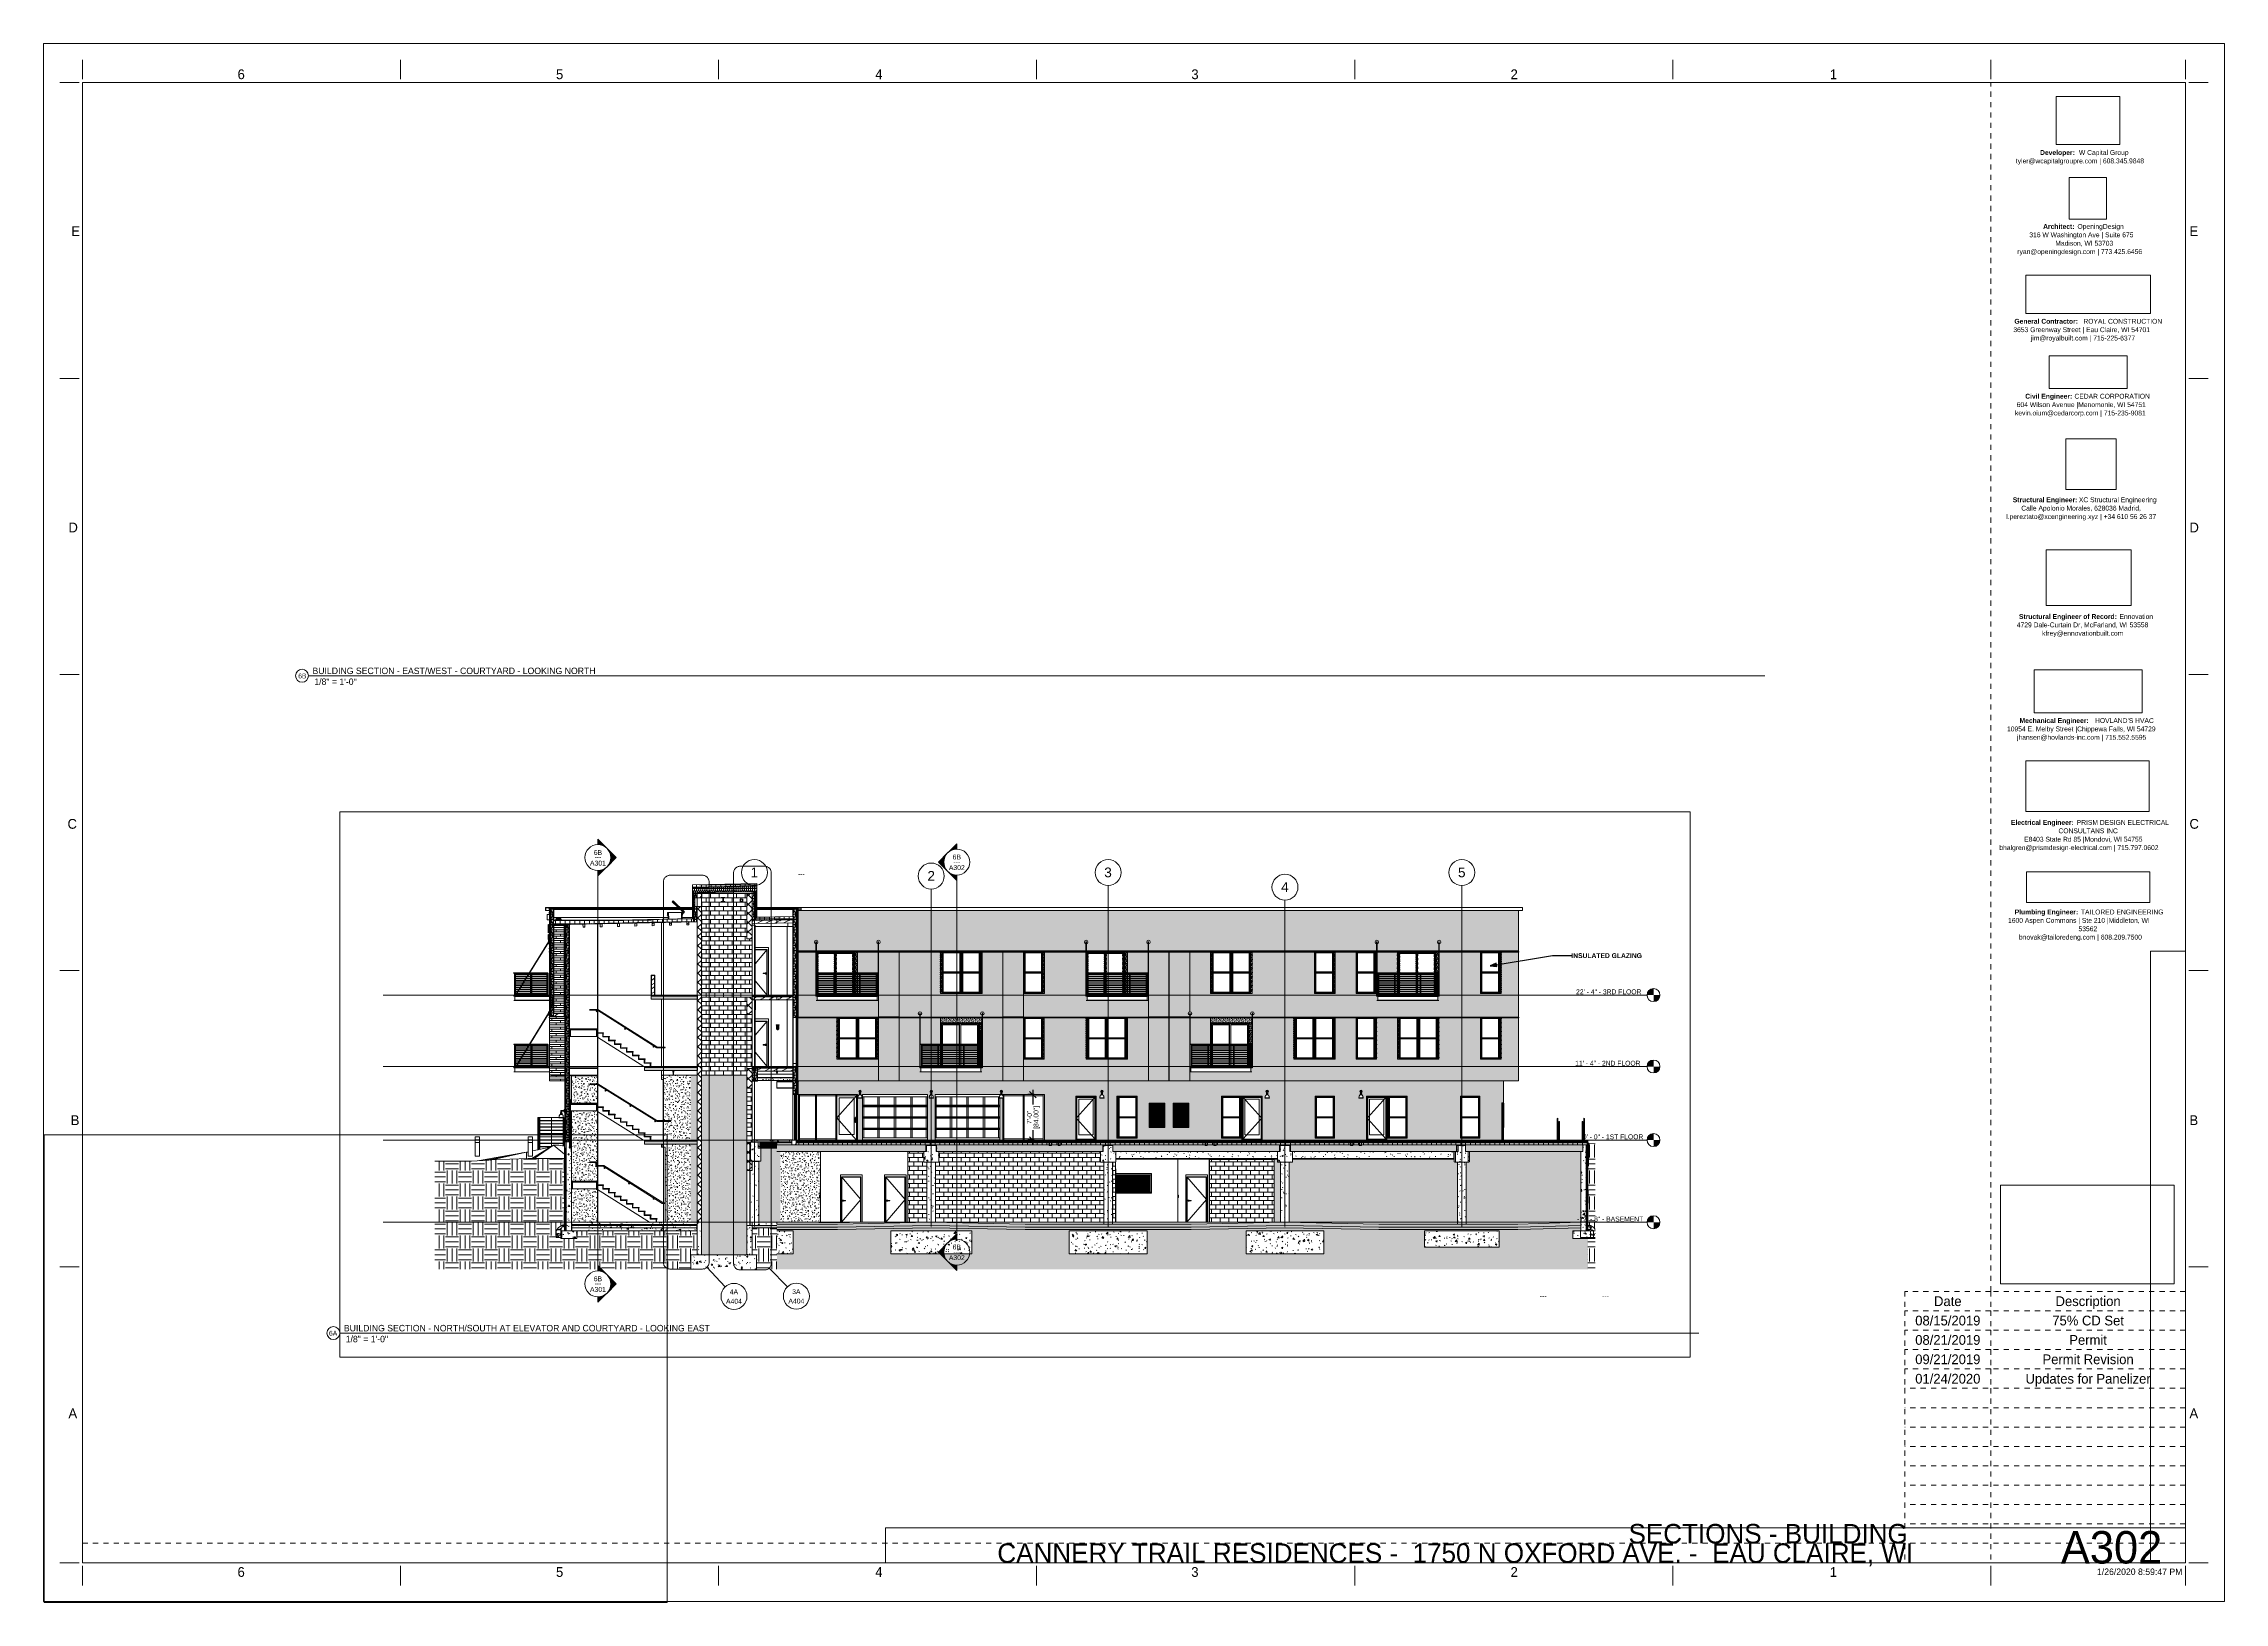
# Paper-space layout 'Layout1' of a CAD drawing. Header units: inches. Extents: x 0 to 42, y 0 to 30.
# The model-space entities are those that its viewports show. They can reach past a viewport. Long polylines and large blocks are cut down to what shows.
import ezdxf

# ---------------------------------------------------------------- set-up
doc = ezdxf.new("R2010")
doc.units = ezdxf.units.IN
doc.header["$MEASUREMENT"] = 0
for name, pattern in [('Dash 1_16_', [0.125, 0.0625, -0.0625]), ('Dash Dot 3_16_', [0.3125, 0.1875, -0.0625, 0, -0.0625]), ('Dot 1_32_', [0.03125, 0, -0.03125]), ('Grid Line 1_2_', [0.875, 0.5, -0.125, 0.125, -0.125]), ('Hidden 1_8_', [0.1875, 0.125, -0.0625])]:
    doc.linetypes.add(name, pattern=pattern)
for name, color, linetype, lineweight in [('0-3', 55, 'Continuous', 9), ('0-4', 7, 'Continuous', 9), ('0-5', 130, 'Continuous', 5), ('A-ANNO-DIMS-1', 211, 'Continuous', 30), ('A-ANNO-SYMB', 150, 'Continuous', 9), ('A-ANNO-SYMB-1', 150, 'Dash Dot 3_16_', 9), ('A-CLNG-1', 55, 'Continuous', 9), ('A-CLNG-2', 251, 'Continuous', 5), ('A-CLNG-3', 13, 'Continuous', 9), ('A-CLNG-4', 7, 'Continuous', 9), ('A-CLNG-5', 250, 'Continuous', 13), ('A-CLNG-6', 23, 'Continuous', 5), ('A-CLNG-PATT-1', 45, 'Continuous', 9), ('A-DETL', 90, 'Continuous', 9), ('A-DETL-GENF-1', 55, 'Continuous', 9), ('A-DETL-MEDM-1', 50, 'Continuous', 20), ('A-DOOR-2', 7, 'Dash 1_16_', 9), ('A-DOOR-3', 7, 'Continuous', 9), ('A-DOOR-5', 55, 'Continuous', 9), ('A-DOOR-9', 55, 'Dash 1_16_', 9), ('A-DOOR-FRAM-3', 7, 'Continuous', 9), ('A-DOOR-FRAM-5', 55, 'Continuous', 9), ('A-FLOR-1', 55, 'Continuous', 9), ('A-FLOR-2', 7, 'Continuous', 9), ('A-FLOR-3', 8, 'Continuous', 5), ('A-FLOR-6', 254, 'Continuous', 5), ('A-FLOR-8', 192, 'Continuous', 9), ('A-FLOR-9', 21, 'Continuous', 5), ('A-FLOR-HRAL-1', 55, 'Continuous', 9), ('A-FLOR-HRAL-2', 7, 'Continuous', 9), ('A-FLOR-HRAL-3', 71, 'Continuous', 9), ('A-FLOR-HRAL-4', 41, 'Continuous', 9), ('A-FLOR-LEVL', 51, 'Continuous', 9), ('A-FLOR-LEVL-1', 51, 'Grid Line 1_2_', 9), ('A-FLOR-MCUT-1', 51, 'Continuous', 9), ('A-FLOR-MCUT-2', 7, 'Continuous', 9), ('A-FLOR-PATT-1', 45, 'Continuous', 9), ('A-GENM', 5, 'Continuous', 9), ('A-GENM-1', 7, 'Continuous', 9), ('A-GENM-2', 55, 'Continuous', 9), ('A-GENM-3', 253, 'Continuous', 9), ('A-GLAZ-1', 55, 'Continuous', 9), ('A-GLAZ-CURT', 52, 'Continuous', 9), ('A-GLAZ-CURT-1', 55, 'Continuous', 9), ('A-GLAZ-CURT-2', 35, 'Continuous', 9), ('A-GLAZ-CURT-3', 10, 'Continuous', 9), ('A-GLAZ-CWMG', 51, 'Continuous', 9), ('A-GLAZ-CWMG-1', 55, 'Continuous', 9), ('A-GLAZ-CWMG-2', 57, 'Continuous', 9), ('A-GLAZ-CWMG-3', 45, 'Continuous', 9), ('A-GLAZ-CWMG-4', 10, 'Continuous', 9), ('A-ROOF-3', 132, 'Continuous', 9), ('A-ROOF-4', 55, 'Continuous', 9), ('A-ROOF-5', 8, 'Continuous', 5), ('A-ROOF-PATT-1', 45, 'Continuous', 9), ('A-WALL-10', 113, 'Continuous', 9), ('A-WALL-11', 254, 'Continuous', 5), ('A-WALL-3', 7, 'Continuous', 9), ('A-WALL-5', 55, 'Continuous', 9), ('A-WALL-6', 251, 'Continuous', 5), ('A-WALL-8', 23, 'Continuous', 5), ('A-WALL-9', 10, 'Continuous', 9), ('A-WALL-PATT-1', 55, 'Continuous', 9), ('A-WALL-PATT-2', 45, 'Continuous', 9), ('C-TOPO', 7, 'Continuous', 9), ('C-TOPO-1', 45, 'Continuous', 9), ('C-TOPO-2', 55, 'Continuous', 9), ('E-FIRE-1', 253, 'Continuous', 9), ('E-FIRE-2', 7, 'Continuous', 9), ('E-FIRE-3', 55, 'Continuous', 9), ('E-LITE-EQPM', 33, 'Continuous', 9), ('E-LITE-EQPM-1', 55, 'Continuous', 9), ('G-ANNO-SCHD', 231, 'Continuous', 9), ('G-ANNO-SYMB', 111, 'Continuous', 9), ('G-ANNO-TEXT', 231, 'Continuous', 30), ('G-ANNO-TEXT-1', 231, 'Continuous', 9), ('G-ANNO-TTLB', 6, 'Continuous', 9), ('G-ANNO-TTLB-MEDM', 33, 'Continuous', 20), ('I-WALL-1', 55, 'Continuous', 9), ('I-WALL-2', 7, 'Continuous', 9), ('M-EQPM-1', 55, 'Continuous', 9), ('Q-CASE-1', 7, 'Continuous', 9), ('Q-CASE-3', 45, 'Continuous', 9), ('S-BEAM-1', 45, 'Continuous', 9), ('S-BEAM-2', 7, 'Continuous', 9), ('S-BEAM-3', 55, 'Continuous', 9), ('S-BEAM-4', 10, 'Continuous', 9), ('S-COLS-1', 55, 'Continuous', 9), ('S-COLS-2', 7, 'Hidden 1_8_', 9), ('S-FNDN-1', 7, 'Continuous', 9), ('S-FNDN-2', 55, 'Continuous', 9), ('S-FNDN-3', 45, 'Continuous', 9), ('S-FNDN-5', 32, 'Continuous', 9), ('S-FNDN-6', 8, 'Continuous', 5), ('S-FNDN-7', 254, 'Continuous', 5), ('S-GRID-1', 1, 'Grid Line 1_2_', 9), ('S-GRID-IDEN', 1, 'Continuous', 9), ('S-STRS-1', 45, 'Continuous', 9), ('S-STRS-2', 55, 'Continuous', 9), ('S-STRS-3', 21, 'Continuous', 5), ('S-STRS-4', 7, 'Continuous', 9)]:
    doc.layers.add(name, color=color, linetype=linetype, lineweight=lineweight)
doc.layers.add('G-ANNO-NPLT', color=191, linetype='Continuous', plot=False)
doc.styles.add('Arial', font='arial.ttf', dxfattribs={"height": 9})
doc.styles.add('Arial_1', font='arial.ttf', dxfattribs={"height": 18})
doc.styles.add('Century Gothic', font='ufonts.com_century-gothic.ttf', dxfattribs={"height": 9})
doc.styles.add('Century Gothic_1', font='ufonts.com_century-gothic.ttf', dxfattribs={"height": 0.1875})
doc.styles.add('Century Gothic_2', font='ufonts.com_century-gothic.ttf', dxfattribs={"height": 0.09375})
doc.styles.add('Century Gothic_3', font='ufonts.com_century-gothic.ttf', dxfattribs={"height": 0.125})
doc.styles.add('Century Gothic_4', font='ufonts.com_century-gothic.ttf', dxfattribs={"height": 0.625})
doc.styles.add('Century Gothic_5', font='ufonts.com_century-gothic.ttf', dxfattribs={"height": 0.375})
doc.styles.add('Century Gothic_B', font='GOTHICB.TTF', dxfattribs={"height": 9})
doc.styles.add('Century Gothic_B_1', font='GOTHICB.TTF', dxfattribs={"height": 0.09375})
doc.dimstyles.new('OD__1_16__Tol__', dxfattribs={"dimscale": 12, "dimtxt": 9.397514, "dimasz": 1, "dimexe": 0.75, "dimexo": 0.5, "dimgap": 0.125, "dimtad": 1, "dimdec": 4, "dimrnd": 0.0625, "dimzin": 3, "dimdsep": 46, "dimlunit": 4, "dimtxsty": 'Century Gothic', "dimblk1": 'OBLIQUE', "dimblk2": 'OBLIQUE', "dimsah": 1, "dimcen": 0.09, "dimdle": 0.75, "dimazin": 0, "dimtfac": 1, "dimtdec": 4, "dimtix": 1, "dimtmove": 0, "dimatfit": 3, "dimfxl": 1, "dimtvp": 1, "dimtfill": 1, "dimfrac": 2, "dimtolj": 1, "dimtzin": 0, "dimlwd": 30, "dimlwe": 30, "dimarcsym": 2})
picture_1 = doc.add_image_def('image1.jpg', size_in_pixel=(1176, 668))
picture_2 = doc.add_image_def('image2.jpg', size_in_pixel=(2440, 1006))
picture_3 = doc.add_image_def('image3.jpg', size_in_pixel=(785, 514))
picture_4 = doc.add_image_def('image4.png', size_in_pixel=(300, 300))
picture_5 = doc.add_image_def('image5.jpg', size_in_pixel=(336, 83))
picture_6 = doc.add_image_def('image6.jpg', size_in_pixel=(278, 110))
picture_7 = doc.add_image_def('image7.jpg', size_in_pixel=(302, 126))
picture_8 = doc.add_image_def('image8.jpg', size_in_pixel=(261, 80))
picture_9 = doc.add_image_def('image9.jpg', size_in_pixel=(344, 261))
picture_10 = doc.add_image_def('image10.jpg', size_in_pixel=(547, 610))
picture_11 = doc.add_image_def('image11.jpg', size_in_pixel=(95, 1663))
picture_12 = doc.add_image_def('image12.jpg', size_in_pixel=(3536, 95))
pattern_1 = [(0, (-3012.324, 138.832), (24, 24), [24, -24]), (0, (-3012.324, 147.832), (24, 24), [24, -24]), (0, (-3012.324, 156.832), (24, 24), [24, -24]), (90, (-3009.324, 159.832), (-24, 24), [24, -24]), (90, (-3000.324, 159.832), (-24, 24), [24, -24]), (90, (-2991.324, 159.832), (-24, 24), [24, -24])]
pattern_2 = [(0, (-3012.324, 138.832), (15.36, 3.84), [1.267, -10.253, 1.267, -10.253, -61.44]), (0, (-3012.324, 138.832), (15.36, 3.84), [-23.04, 1.267, -21.773, 1.267, -10.253, -26.88]), (0, (-3012.324, 138.832), (15.36, 3.84), [-57.6, 1.267, -6.413, 1.267, -17.933]), (120, (-3006.564, 140.752), (-11.005538, 11.38215), [1.267, -10.253, 1.267, -10.253, -61.44]), (120, (-3006.564, 140.752), (-11.005538, 11.38215), [-23.04, 1.267, -21.773, 1.267, -10.253, -26.88]), (120, (-3006.564, 140.752), (-11.005538, 11.38215), [-57.6, 1.267, -6.413, 1.267, -17.933]), (240, (-3004.644, 148.432), (-4.354462, -15.22215), [1.267, -10.253, 1.267, -10.253, -61.44]), (240, (-3004.644, 148.432), (-4.354462, -15.22215), [-23.04, 1.267, -21.773, 1.267, -10.253, -26.88]), (240, (-3004.644, 148.432), (-4.354462, -15.22215), [-57.6, 1.267, -6.413, 1.267, -17.933])]
pattern_3 = [(0, (-3012.324, 138.832), (0, 4.798), []), (315, (-3012.324, 138.832), (4.798427, 0), [6.786, -6.786]), (45, (-3012.324, 138.832), (4.798427, 0), [6.786, -6.786])]
pattern_4 = [(0, (-3012.324, 138.832), (30.72, 7.68), [1.267, -21.773, 1.267, -21.773, -122.88]), (0, (-3012.324, 138.832), (30.72, 7.68), [-46.08, 1.267, -44.813, 1.267, -21.773, -53.76]), (0, (-3012.324, 138.832), (30.72, 7.68), [-115.2, 1.267, -14.093, 1.267, -37.133]), (120, (-3000.804, 142.672), (-22.011075, 22.7643), [1.267, -21.773, 1.267, -21.773, -122.88]), (120, (-3000.804, 142.672), (-22.011075, 22.7643), [-46.08, 1.267, -44.813, 1.267, -21.773, -53.76]), (120, (-3000.804, 142.672), (-22.011075, 22.7643), [-115.2, 1.267, -14.093, 1.267, -37.133]), (240, (-2996.964, 158.032), (-8.708925, -30.4443), [1.267, -21.773, 1.267, -21.773, -122.88]), (240, (-2996.964, 158.032), (-8.708925, -30.4443), [-46.08, 1.267, -44.813, 1.267, -21.773, -53.76]), (240, (-2996.964, 158.032), (-8.708925, -30.4443), [-115.2, 1.267, -14.093, 1.267, -37.133])]
pattern_5 = [(216.87, (-3005.926, 154.825), (47.980943, 31.987086), [7.997, -71.971]), (206.565, (-2996.33, 150.027), (-15.993714, -15.99413), [17.881, -17.881]), (198.435, (-2996.33, 142.03), (-31.98674, -15.99388), [10.115, -40.461])]
pattern_6 = [(50, (-3012.324, 138.832), (27.5427, -2.4099), [2.88, -31.68]), (355, (-3012.324, 138.832), (-5.32784, 28.8843), [2.304, -25.344]), (100.451, (-3010.03, 138.63), (22.2153, 26.4739), [2.448, -26.924]), (46.184, (-3012.324, 146.512), (40.9819, -6.3564), [4.32, -47.52]), (96.636, (-3008.91, 145.982), (35.8907, 37.4062), [3.671, -40.386]), (351.184, (-3012.324, 146.51), (35.891, 37.4062), [3.456, -38.016]), (21, (-3008.484, 144.592), (22.92104, -15.46073), [2.88, -31.68]), (326, (-3008.484, 144.592), (9.3435, 27.84574), [2.304, -25.344]), (71.451, (-3006.574, 143.303), (32.2648, 12.3844), [2.448, -26.924]), (37.5, (-3012.324, 138.832), (0.466855, 12.78271), [1.267, -23.77, 1.267, -24.461, -25.44]), (37.5, (-3012.324, 138.832), (0.466855, 12.78271), [-50.765, 1.267, -24.173]), (7.5, (-3012.324, 138.832), (10.10159, 15.14509), [1.267, -13.402, 1.267, -23.194, -9.696]), (7.5, (-3012.324, 138.832), (10.10159, 15.14509), [-39.13, 1.267, -8.429]), (327.5, (-3020.887, 138.832), (20.49916, -0.86578), [1.267, -8.333, 1.267, -28.685, -39.744]), (327.5, (-3020.887, 138.832), (20.49916, -0.86578), [-39.552, 1.267, -38.477]), (317.5, (-3024.727, 138.832), (22.39478, 3.8443), [1.267, -11.213, 1.267, -18.624, -28.224]), (317.5, (-3024.727, 138.832), (22.39478, 3.8443), [-32.371, 1.267, -26.957])]
pattern_7 = [(0, (-3012.324, 225.599), (30.72, 5.431), [1.267, -21.773, 1.267, -21.773, -122.88]), (0, (-3012.324, 225.599), (30.72, 5.431), [-46.08, 1.267, -44.813, 1.267, -21.773, -53.76]), (0, (-3012.324, 225.599), (30.72, 5.431), [-115.2, 1.267, -14.093, 1.267, -37.133]), (129.232, (-3000.804, 228.315), (-22.01134, 16.097085), [1.002, -17.213, 1.002, -114.358]), (129.232, (-3000.804, 228.315), (-22.01134, 16.097085), [-19.217, -17.213, 1.002, -35.428, -60.716]), (129.232, (-3000.804, 228.315), (-22.01134, 16.097085), [-72.859, 1.002, -17.213, 1.002, -41.499]), (129.232, (-3000.804, 228.315), (-22.01134, 16.097085), [-92.075, -11.141, 1.002, -29.356]), (230.768, (-2996.964, 239.176), (-8.709237, -21.52714), [1.002, -17.213, 1.002, -114.358]), (230.768, (-2996.964, 239.176), (-8.709237, -21.52714), [-19.217, -17.213, 1.002, -35.428, -60.716]), (230.768, (-2996.964, 239.176), (-8.709237, -21.52714), [-72.859, 1.002, -17.213, 1.002, -41.499]), (230.768, (-2996.964, 239.176), (-8.709237, -21.52714), [-92.075, -11.141, 1.002, -29.356])]
pattern_8 = [(45, (-3012.324, 138.832), (-8.48528, 8.48528), []), (135, (-3012.324, 138.832), (-8.48528, -8.48528), [])]
pattern_9 = [(0, (-3194.886, -152), (0, 8), []), (90, (-3194.886, -152), (-8, 8), [8, -8])]
pattern_10 = [(0, (-3495.324, 0), (0, 8), []), (90, (-3495.324, 0), (-8, 8), [8, -8])]
pattern_11 = [(45, (-3012.324, 138.832), (-9.50352, 9.50352), []), (45, (-3012.324, 153.232), (-9.50352, 9.50352), [])]
pattern_12 = [(161.57, (14108.0476, 139.312), (-3.8399538, -1.54e-05), [0, -27.322, 3.034, 0]), (18.43, (14107.0876, 139.312), (-3.8399538, 1.54e-05), [0, -27.322, 3.034, 0]), (108.43, (14108.0476, 139.312), (1.919622, -9.6005246), [9.106, -21.25]), (71.57, (14107.0876, 139.312), (1.919622, 9.6005246), [9.106, -21.25])]
pattern_13 = [(216.87, (14117.1676, 162.832), (71.999914, 48.000129), [12, -108]), (206.565, (14131.568, 155.632), (-23.99974, -23.9997), [26.833, -26.833]), (198.435, (14131.568, 143.632), (-47.999875, -23.999517), [15.179, -60.716])]
pattern_14 = [(0, (14107.568, 138.832), (0, 9), []), (90, (14107.568, 138.832), (-9, 6e-16), [])]
pattern_15 = [(0, (14107.5676, 138.832), (0, 4.798), []), (315, (14107.5676, 138.832), (4.798427, 0), [6.786, -6.786]), (45, (14107.5676, 138.832), (4.798427, 0), [6.786, -6.786])]
pattern_16 = [(0, (14107.568, 138.832), (30.72, 7.68), [1.267, -21.773, 1.267, -21.773, -122.88]), (0, (14107.568, 138.832), (30.72, 7.68), [-46.08, 1.267, -44.813, 1.267, -21.773, -53.76]), (0, (14107.568, 138.832), (30.72, 7.68), [-115.2, 1.267, -14.093, 1.267, -37.133]), (120, (14119.088, 142.672), (-22.011075, 22.7643), [1.267, -21.773, 1.267, -21.773, -122.88]), (120, (14119.088, 142.672), (-22.011075, 22.7643), [-46.08, 1.267, -44.813, 1.267, -21.773, -53.76]), (120, (14119.088, 142.672), (-22.011075, 22.7643), [-115.2, 1.267, -14.093, 1.267, -37.133]), (240, (14122.928, 158.032), (-8.708925, -30.4443), [1.267, -21.773, 1.267, -21.773, -122.88]), (240, (14122.928, 158.032), (-8.708925, -30.4443), [-46.08, 1.267, -44.813, 1.267, -21.773, -53.76]), (240, (14122.928, 158.032), (-8.708925, -30.4443), [-115.2, 1.267, -14.093, 1.267, -37.133])]
pattern_17 = [(0, (14107.5676, 138.832), (15.36, 3.84), [1.267, -10.253, 1.267, -10.253, -61.44]), (0, (14107.5676, 138.832), (15.36, 3.84), [-23.04, 1.267, -21.773, 1.267, -10.253, -26.88]), (0, (14107.5676, 138.832), (15.36, 3.84), [-57.6, 1.267, -6.413, 1.267, -17.933]), (120, (14113.3276, 140.752), (-11.005538, 11.38215), [1.267, -10.253, 1.267, -10.253, -61.44]), (120, (14113.3276, 140.752), (-11.005538, 11.38215), [-23.04, 1.267, -21.773, 1.267, -10.253, -26.88]), (120, (14113.3276, 140.752), (-11.005538, 11.38215), [-57.6, 1.267, -6.413, 1.267, -17.933]), (240, (14115.2476, 148.432), (-4.354462, -15.22215), [1.267, -10.253, 1.267, -10.253, -61.44]), (240, (14115.2476, 148.432), (-4.354462, -15.22215), [-23.04, 1.267, -21.773, 1.267, -10.253, -26.88]), (240, (14115.2476, 148.432), (-4.354462, -15.22215), [-57.6, 1.267, -6.413, 1.267, -17.933])]
pattern_18 = [(0, (-3040.866, 135.16), (0, 8), [0.33, -7.67]), (0, (-3038.306, 135.32), (0, 8), [0.33, -7.67]), (0, (-3039.746, 137.08), (0, 8), [0.33, -7.67]), (0, (-3037.986, 138.36), (0, 8), [0.33, -7.67]), (0, (-3040.066, 138.84), (0, 8), [0.33, -7.67]), (0, (-3039.426, 140.76), (0, 8), [0.33, -7.67]), (0, (-3040.546, 142.2), (0, 8), [0.33, -7.67]), (0, (-3037.986, 142.04), (0, 8), [0.33, -7.67]), (0, (-3036.066, 142.36), (0, 8), [0.33, -7.67]), (0, (-3035.106, 140.44), (0, 8), [0.33, -7.67]), (0, (-3033.506, 140.28), (0, 8), [0.33, -7.67]), (0, (-3033.506, 137.4), (0, 8), [0.33, -7.67]), (0, (-3034.946, 136.44), (0, 8), [0.33, -7.67]), (0, (-3037.186, 136.92), (0, 8), [0.33, -7.67]), (0, (-3035.746, 138.36), (0, 8), [0.33, -7.67]), (0, (-3037.186, 139.8), (0, 8), [0.33, -7.67]), (0, (-3033.826, 135.32), (0, 8), [0.33, -7.67])]
pattern_19 = [(90, (14107.5676, 138.832), (-6, 4e-16), [])]
pattern_20 = [(0, (-2541.666, 135.16), (0, 8), [0.33, -7.67]), (0, (-2539.106, 135.32), (0, 8), [0.33, -7.67]), (0, (-2540.546, 137.08), (0, 8), [0.33, -7.67]), (0, (-2538.786, 138.36), (0, 8), [0.33, -7.67]), (0, (-2540.866, 138.84), (0, 8), [0.33, -7.67]), (0, (-2540.226, 140.76), (0, 8), [0.33, -7.67]), (0, (-2541.346, 142.2), (0, 8), [0.33, -7.67]), (0, (-2538.786, 142.04), (0, 8), [0.33, -7.67]), (0, (-2536.866, 142.36), (0, 8), [0.33, -7.67]), (0, (-2535.906, 140.44), (0, 8), [0.33, -7.67]), (0, (-2534.306, 140.28), (0, 8), [0.33, -7.67]), (0, (-2534.306, 137.4), (0, 8), [0.33, -7.67]), (0, (-2535.746, 136.44), (0, 8), [0.33, -7.67]), (0, (-2537.986, 136.92), (0, 8), [0.33, -7.67]), (0, (-2536.546, 138.36), (0, 8), [0.33, -7.67]), (0, (-2537.986, 139.8), (0, 8), [0.33, -7.67]), (0, (-2534.626, 135.32), (0, 8), [0.33, -7.67])]
pattern_21 = [(212.005, (-3015.549, 146.894), (-161.240282, -107.491823), [5.07, -501.974]), (213.69, (-3012.324, 149.044), (-53.74635, -53.74678), [3.876, -189.91]), (198.435, (-3010.711, 149.581), (-107.49304, -53.74648), [1.7, -168.262]), (180, (-3008.56, 149.58), (-7e-15, -53.747), [2.15, -51.597]), (161.565, (-3006.949, 149.044), (-53.74607, 5e-05), [1.7, -168.262]), (333.435, (-3006.412, 187.74), (53.74613, 5e-05), [2.404, -117.777]), (296.565, (-3006.95, 188.816), (53.74653, -53.74707), [1.202, -118.979]), (270, (-3006.95, 191.503), (53.747, 3e-15), [2.687, -51.059]), (186.34, (-3006.412, 156.568), (-429.972726, -53.744812), [4.867, -481.829]), (296.565, (-2994.587, 189.89), (53.74653, -53.74707), [1.202, -118.979]), (303.69, (-2995.662, 191.503), (53.74678, -53.74635), [1.938, -191.848]), (229.399, (-2987.063, 167.855), (-268.731142, -322.481306), [4.955, -490.564]), (243.435, (-2985.45, 171.08), (5e-05, -53.74613), [3.605, -116.576]), (213.69, (-2966.639, 165.167), (-53.74635, -53.74678), [1.938, -191.848]), (33.69, (-2982.763, 150.118), (53.74635, 53.74678), [1.938, -191.848]), (0, (-2983.84, 150.12), (0, 53.747), [1.075, -52.672]), (333.435, (-2984.913, 150.656), (53.74613, 5e-05), [1.202, -118.979]), (284.036, (-2985.45, 152.806), (53.74545, -161.2401), [2.216, -219.387]), (270, (-2985.45, 153.88), (53.747, 3e-15), [1.075, -52.672]), (243.435, (-2985.45, 154.956), (5e-05, -53.74613), [1.202, -118.979]), (135, (-2985.45, 155.493), (-53.7472, 4e-15), [0.76, -75.249]), (90, (-2985.45, 154.956), (-53.747, 3e-15), [0.537, -53.209]), (18.435, (-2966.102, 179.679), (107.49304, 53.74648), [3.399, -166.562]), (6.34, (-2962.877, 180.754), (429.972726, 53.744812), [4.867, -481.829]), (180, (-2965.027, 167.855), (-7e-15, -53.747), [3.225, -50.522]), (197.354, (-2956.427, 170.542), (-161.239491, -53.746161), [9.01, -891.947]), (198.435, (-2954.815, 171.08), (-107.49304, -53.74648), [1.7, -168.262]), (213.69, (-2953.203, 172.155), (-53.74635, -53.74678), [1.938, -191.848]), (251.565, (-2952.665, 173.767), (-5e-05, -53.74607), [1.7, -168.262]), (243.435, (-2952.128, 174.842), (5e-05, -53.74613), [1.202, -118.979]), (270, (-2952.13, 175.917), (53.747, 3e-15), [1.075, -52.672]), (293.199, (-2953.74, 179.679), (53.74725, -107.493233), [4.093, -405.228]), (315, (-2955.352, 181.29), (53.7472, 0), [2.28, -73.729]), (0, (-2958.04, 181.29), (0, 53.747), [2.687, -51.059]), (341.565, (-2969.864, 168.392), (53.74607, -5e-05), [1.7, -168.262]), (303.69, (-2970.939, 170.005), (53.74678, -53.74635), [1.938, -191.848]), (279.462, (-2971.476, 173.229), (53.74512, -268.732805), [3.269, -323.658]), (270, (-2971.476, 176.454), (53.747, 3e-15), [3.225, -50.522]), (239.036, (-2969.864, 179.142), (-53.74743, -107.49268), [3.134, -310.26]), (188.13, (-2966.102, 179.679), (-322.479255, -53.746045), [3.8, -376.245]), (116.565, (-3005.874, 178.067), (-53.74653, 53.74707), [1.202, -118.979]), (135, (-3004.8, 176.992), (-53.7472, 4e-15), [1.52, -74.489]), (168.69, (-3002.112, 176.454), (-53.7468, -0.00033), [2.741, -271.314]), (191.31, (-2999.425, 176.992), (-214.98617, -53.74725), [2.741, -271.314]), (194.036, (-2997.275, 177.529), (-161.2401, -53.74545), [2.216, -219.387]), (236.31, (-2996.2, 179.142), (-53.74616, -107.49347), [1.938, -191.848]), (236.31, (-2995.125, 180.754), (-53.74616, -107.49347), [1.938, -191.848]), (270, (-2995.125, 182.366), (53.747, 3e-15), [1.612, -52.134]), (291.801, (-2996.2, 185.054), (53.745405, -107.493845), [2.894, -286.54]), (116.565, (-2995.662, 173.767), (-53.74653, 53.74707), [2.404, -117.777]), (168.69, (-2992.975, 173.229), (-53.7468, -0.00033), [2.741, -271.314]), (194.036, (-2990.825, 173.767), (-161.2401, -53.74545), [2.216, -219.387]), (225, (-2989.213, 175.38), (4e-15, -53.7472), [2.28, -73.729]), (251.565, (-2988.675, 176.992), (-5e-05, -53.74607), [1.7, -168.262]), (296.565, (-2989.75, 179.142), (53.74653, -53.74707), [2.404, -117.777]), (315, (-2990.825, 180.217), (53.7472, 0), [1.52, -74.489]), (326.31, (-2992.438, 181.291), (107.49347, -53.74616), [1.938, -191.848]), (0, (-2993.51, 181.29), (0, 53.747), [1.075, -52.672]), (33.69, (-2995.125, 180.217), (53.74635, 53.74678), [1.938, -191.848]), (71.565, (-2995.662, 178.604), (5e-05, 53.74607), [1.7, -168.262]), (63.435, (-2996.2, 177.53), (-5e-05, 53.74613), [1.202, -118.979]), (71.565, (-2996.737, 175.917), (5e-05, 53.74607), [1.7, -168.262]), (104.036, (-2996.737, 173.767), (-53.74545, 161.2401), [2.216, -219.387]), (45, (-2997.812, 172.692), (0, 53.7472), [1.52, -74.489]), (18.435, (-2999.425, 172.155), (107.49304, 53.74648), [1.7, -168.262]), (0, (-3002.11, 172.155), (0, 53.747), [2.687, -51.059]), (14.036, (-3004.262, 171.617), (161.2401, 53.74545), [2.216, -219.387]), (341.565, (-3005.874, 172.155), (53.74607, -5e-05), [1.7, -168.262]), (270, (-3005.874, 173.767), (53.747, 3e-15), [1.612, -52.134]), (225, (-3004.262, 175.38), (4e-15, -53.7472), [2.28, -73.729]), (198.435, (-3001.037, 176.454), (-107.49304, -53.74648), [3.399, -166.562]), (180, (-2998.35, 176.454), (-7e-15, -53.747), [2.687, -51.059]), (153.435, (-2997.275, 175.917), (-53.74613, -5e-05), [1.202, -118.979]), (206.565, (-2976.85, 167.317), (-53.74707, -53.74653), [1.202, -118.979]), (146.31, (-2975.239, 166.242), (-107.49347, 53.74616), [1.938, -191.848]), (119.745, (-2973.089, 162.48), (-161.240006, 268.73295), [4.333, -428.985]), (95.711, (-2972.551, 157.106), (-53.74997, 483.718242), [5.401, -534.745]), (90, (-2972.55, 156.57), (-53.747, 3e-15), [0.537, -53.209]), (63.435, (-2973.09, 155.493), (-5e-05, 53.74613), [1.202, -118.979]), (26.565, (-2974.164, 154.956), (53.74707, 53.74653), [1.202, -118.979]), (0, (-2975.776, 154.956), (0, 53.747), [1.612, -52.134]), (0, (-2976.314, 154.956), (0, 53.747), [0.537, -53.209]), (0, (-2977.39, 154.956), (0, 53.747), [1.075, -52.672]), (326.31, (-2979.001, 156.031), (107.49347, -53.74616), [1.938, -191.848]), (333.435, (-2980.076, 156.568), (53.74613, 5e-05), [1.202, -118.979]), (284.036, (-2980.613, 158.718), (53.74545, -161.2401), [2.216, -219.387]), (270, (-2980.613, 159.793), (53.747, 3e-15), [1.075, -52.672]), (270, (-2980.613, 161.405), (53.747, 3e-15), [1.612, -52.134]), (258.69, (-2980.076, 164.093), (0.00033, -53.7468), [2.741, -271.314]), (231.34, (-2977.926, 166.78), (-161.240446, -214.986075), [3.441, -340.704]), (270, (-2966.64, 165.705), (53.747, 3e-15), [0.537, -53.209]), (270, (-2966.64, 166.24), (53.747, 3e-15), [0.537, -53.209]), (326.31, (-2968.252, 167.317), (107.49347, -53.74616), [1.938, -191.848]), (333.435, (-2971.476, 168.93), (53.74613, 5e-05), [3.605, -116.576]), (0, (-2974.164, 168.93), (0, 53.747), [2.687, -51.059]), (63.435, (-2974.7, 167.855), (-5e-05, 53.74613), [1.202, -118.979]), (90, (-2974.7, 165.705), (-53.747, 3e-15), [2.15, -51.597]), (135, (-2973.09, 164.093), (-53.7472, 4e-15), [2.28, -73.729]), (161.565, (-2971.476, 163.555), (-53.74607, 5e-05), [1.7, -168.262]), (180, (-2969.864, 163.555), (-7e-15, -53.747), [1.612, -52.134]), (198.435, (-2968.252, 164.093), (-107.49304, -53.74648), [1.7, -168.262]), (351.87, (-2989.213, 193.116), (53.746196, 0.00024), [7.601, -372.445]), (14.036, (-2991.363, 192.578), (161.2401, 53.74545), [2.216, -219.387]), (53.13, (-2992.975, 190.428), (107.49389, 161.23961), [2.687, -266.045]), (95.194, (-2992.438, 184.516), (-53.742522, 537.465678), [5.937, -587.714]), (101.31, (-2991.9, 181.829), (-53.74725, 214.98617), [2.741, -271.314]), (143.13, (-2989.75, 180.217), (-161.23961, 107.49389), [2.687, -266.045]), (161.565, (-2988.138, 179.679), (-53.74607, 5e-05), [1.7, -168.262]), (198.435, (-2986.525, 180.217), (-107.49304, -53.74648), [1.7, -168.262]), (225, (-2983.838, 182.904), (4e-15, -53.7472), [3.8, -72.209]), (228.814, (-2980.076, 187.204), (-322.479887, -376.225462), [5.713, -565.62]), (251.565, (-2979.538, 188.816), (-5e-05, -53.74607), [1.7, -168.262]), (270, (-2979.54, 189.353), (53.747, 3e-15), [0.537, -53.209]), (288.435, (-2980.076, 190.966), (53.74648, -107.49304), [1.7, -168.262]), (326.31, (-2981.688, 192.041), (107.49347, -53.74616), [1.938, -191.848]), (90, (-3006.41, 179.14), (-53.747, 3e-15), [3.762, -49.984]), (338.199, (-2998.887, 186.129), (161.23965, -53.74576), [2.894, -286.54]), (0, (-3002.11, 186.13), (0, 53.747), [3.225, -50.522]), (30.964, (-3004.799, 184.516), (161.23977, 107.4936), [3.134, -310.26]), (45, (-3006.412, 182.904), (0, 53.7472), [2.28, -73.729]), (90, (-3015.01, 161.943), (-53.747, 3e-15), [3.762, -49.984]), (116.565, (-3013.4, 158.718), (-53.74653, 53.74707), [3.605, -116.576]), (153.435, (-3010.174, 157.106), (-53.74613, -5e-05), [3.605, -116.576]), (180, (-3007.487, 157.106), (-7e-15, -53.747), [2.687, -51.059]), (218.66, (-3004.799, 159.255), (-53.746083, -53.746755), [3.441, -340.704]), (231.34, (-3002.649, 161.943), (-161.240446, -214.986075), [3.441, -340.704]), (213.69, (-2999.425, 164.093), (-53.74635, -53.74678), [3.876, -189.91]), (239.036, (-2997.812, 166.78), (-53.74743, -107.492684), [3.134, -310.26]), (270, (-2997.81, 167.855), (53.747, 3e-15), [1.075, -52.672]), (270, (-2997.81, 169.467), (53.747, 3e-15), [1.612, -52.134]), (315, (-2999.425, 171.08), (53.7472, 0), [2.28, -73.729]), (350.538, (-3002.649, 171.617), (53.7463, 0.00047), [3.269, -323.658]), (14.036, (-3006.949, 170.542), (161.2401, 53.74545), [4.432, -217.171]), (18.435, (-3011.786, 168.93), (107.49304, 53.74648), [5.099, -164.863]), (45, (-3013.4, 167.317), (0, 53.7472), [2.28, -73.729]), (45, (-3015.01, 165.705), (0, 53.7472), [2.28, -73.729]), (108.435, (-3003.187, 153.881), (-53.74648, 107.49304), [3.399, -166.562]), (126.87, (-3001.574, 151.731), (-53.7463, 53.7465), [2.687, -266.045]), (146.31, (-2999.962, 150.656), (-107.49347, 53.74616), [1.938, -191.848]), (161.565, (-2998.35, 150.118), (-53.74607, 5e-05), [1.7, -168.262]), (135, (-2996.737, 148.506), (-53.7472, 4e-15), [2.28, -73.729]), (161.565, (-2995.125, 147.969), (-53.74607, 5e-05), [1.7, -168.262]), (180, (-2993.51, 147.97), (-7e-15, -53.747), [1.612, -52.134]), (206.565, (-2992.438, 148.506), (-53.74707, -53.74653), [1.202, -118.979]), (206.565, (-2990.288, 149.58), (-53.74707, -53.74653), [2.404, -117.777]), (189.462, (-2987.063, 150.118), (-268.732805, -53.74512), [3.269, -323.658]), (243.435, (-2985.988, 152.268), (5e-05, -53.74613), [2.404, -117.777]), (270, (-2985.99, 152.806), (53.747, 3e-15), [0.537, -53.209]), (270, (-2985.99, 153.88), (53.747, 3e-15), [1.075, -52.672]), (326.31, (-2987.6, 157.106), (107.49347, -53.74616), [1.938, -191.848]), (327.995, (-2991.9, 159.793), (268.733967, -161.238084), [5.07, -501.974]), (329.036, (-2994.587, 161.405), (107.492684, -53.74743), [3.134, -310.26]), (341.565, (-2997.812, 162.48), (53.74607, -5e-05), [3.399, -166.562]), (0, (-2999.96, 162.48), (0, 53.747), [2.15, -51.597]), (33.69, (-3001.574, 161.405), (53.74635, 53.74678), [1.938, -191.848]), (53.13, (-3003.187, 159.255), (107.49389, 161.23961), [2.687, -266.045]), (63.435, (-3004.262, 157.106), (-5e-05, 53.74613), [2.404, -117.777]), (225, (-2979.538, 152.806), (4e-15, -53.7472), [2.28, -73.729]), (236.31, (-2978.463, 154.418), (-53.74616, -107.49347), [1.938, -191.848]), (270, (-2978.463, 154.956), (53.747, 3e-15), [0.537, -53.209]), (315, (-2979.538, 156.03), (53.7472, 0), [1.52, -74.489]), (333.435, (-2981.688, 157.106), (53.74613, 5e-05), [2.404, -117.777]), (18.435, (-2984.913, 156.031), (107.49304, 53.74648), [3.399, -166.562]), (75.964, (-2985.45, 153.881), (0.00026, 53.74662), [2.216, -219.387]), (71.565, (-3009.636, 143.669), (5e-05, 53.74607), [1.7, -168.262]), (135, (-3008.56, 142.594), (-53.7472, 4e-15), [1.52, -74.489]), (146.31, (-3006.949, 141.519), (-107.49347, 53.74616), [1.938, -191.848]), (153.435, (-3004.8, 140.444), (-53.74613, -5e-05), [2.404, -117.777]), (180, (-3004.26, 140.444), (-7e-15, -53.747), [0.537, -53.209]), (161.565, (-3002.649, 139.907), (-53.74607, 5e-05), [1.7, -168.262]), (180, (-3000.5, 139.907), (-7e-15, -53.747), [2.15, -51.597]), (198.435, (-2998.887, 140.444), (-107.49304, -53.74648), [1.7, -168.262]), (210.964, (-2996.2, 142.056), (-161.23977, -107.4936), [3.134, -310.26]), (206.565, (-2995.125, 142.594), (-53.74707, -53.74653), [1.202, -118.979]), (251.565, (-2994.587, 144.206), (-5e-05, -53.74607), [1.7, -168.262]), (303.69, (-2995.662, 145.819), (53.74678, -53.74635), [1.938, -191.848]), (306.87, (-2997.275, 147.969), (53.7463, -53.7465), [2.687, -266.045]), (323.13, (-2999.425, 149.581), (161.23961, -107.49389), [2.687, -266.045]), (345.964, (-3001.574, 150.118), (53.74662, -0.00026), [2.216, -219.387]), (18.435, (-3003.187, 149.581), (107.49304, 53.74648), [1.7, -168.262]), (30.964, (-3005.874, 147.969), (161.23977, 107.4936), [3.134, -310.26]), (39.806, (-3009.099, 145.281), (53.745895, 53.74734), [4.198, -415.576]), (135, (-2992.975, 140.444), (-53.7472, 4e-15), [0.76, -75.249]), (153.435, (-2991.9, 139.907), (-53.74613, -5e-05), [1.202, -118.979]), (191.31, (-2989.213, 140.444), (-214.98617, -53.74725), [2.741, -271.314]), (165.964, (-2987.063, 139.907), (-53.74662, 0.00026), [2.216, -219.387]), (175.236, (-2980.613, 139.369), (-53.74662, 0.000751), [6.472, -640.722]), (206.565, (-2979.538, 139.907), (-53.74707, -53.74653), [1.202, -118.979]), (225, (-2978.463, 140.982), (4e-15, -53.7472), [1.52, -74.489]), (270, (-2978.463, 143.67), (53.747, 3e-15), [2.687, -51.059]), (270, (-2978.463, 145.28), (53.747, 3e-15), [1.612, -52.134]), (308.66, (-2980.613, 147.969), (53.746755, -53.746083), [3.441, -340.704]), (338.199, (-2983.301, 149.044), (161.23965, -53.74576), [2.894, -286.54]), (348.69, (-2985.988, 149.581), (53.7468, 0.00033), [2.741, -271.314]), (18.435, (-2990.825, 147.969), (107.49304, 53.74648), [5.099, -164.863]), (36.87, (-2992.975, 146.356), (53.7465, 53.7463), [2.687, -266.045]), (68.199, (-2994.05, 143.669), (53.74576, 161.23965), [2.894, -286.54]), (101.31, (-2993.512, 140.982), (-53.74725, 214.98617), [2.741, -271.314]), (348.69, (-2998.35, 192.041), (53.7468, 0.00033), [2.741, -271.314]), (354.806, (-3004.262, 192.578), (53.746727, 0.000402), [5.937, -587.714]), (0, (-3005.874, 192.58), (0, 53.747), [1.612, -52.134]), (45, (-3006.95, 191.503), (0, 53.7472), [1.52, -74.489]), (180, (-3002.65, 186.666), (-7e-15, -53.747), [1.612, -52.134]), (188.13, (-2998.887, 187.204), (-322.479255, -53.746045), [3.8, -376.245]), (172.875, (-2994.587, 186.666), (-53.74698, 0.00048), [4.333, -428.985]), (225, (-2994.05, 187.204), (4e-15, -53.7472), [0.76, -75.249]), (270, (-2994.05, 188.816), (53.747, 3e-15), [1.612, -52.134]), (161.565, (-2976.851, 190.428), (-53.74607, 5e-05), [1.7, -168.262]), (180, (-2974.7, 190.43), (-7e-15, -53.747), [2.15, -51.597]), (198.435, (-2973.089, 190.966), (-107.49304, -53.74648), [1.7, -168.262]), (170.538, (-2969.864, 190.428), (-53.7463, -0.00047), [3.269, -323.658]), (213.69, (-2968.252, 191.503), (-53.74635, -53.74678), [1.938, -191.848]), (270, (-2968.25, 192.04), (53.747, 3e-15), [0.537, -53.209]), (296.565, (-2968.79, 193.116), (53.74653, -53.74707), [1.202, -118.979]), (341.565, (-2972.014, 194.191), (53.74607, -5e-05), [3.399, -166.562]), (341.565, (-2975.239, 195.266), (53.74607, -5e-05), [3.399, -166.562]), (14.036, (-2977.388, 194.728), (161.2401, 53.74545), [2.216, -219.387]), (45, (-2979, 193.116), (0, 53.7472), [2.28, -73.729]), (104.036, (-2978.463, 190.966), (-53.74545, 161.2401), [2.216, -219.387]), (0, (-3020.386, 144.206), (0, 53.747), [0.537, -53.209]), (315, (-3021.46, 145.28), (53.7472, 0), [1.52, -74.489]), (274.764, (-3021.998, 151.731), (53.749818, -591.21148), [6.472, -640.722]), (255.964, (-3021.461, 153.881), (-0.00026, -53.74662), [2.216, -219.387]), (225, (-3020.386, 154.956), (4e-15, -53.7472), [1.52, -74.489]), (198.435, (-3015.549, 156.568), (-107.49304, -53.74648), [5.099, -164.863]), (180, (-3015.01, 156.57), (-7e-15, -53.747), [0.537, -53.209]), (171.87, (-3011.249, 156.031), (-53.746196, -0.000237), [3.8, -376.245]), (146.31, (-3004.799, 155.493), (-107.49347, 53.74616), [1.938, -191.848]), (108.435, (-3003.724, 152.268), (-53.74648, 107.49304), [3.399, -166.562]), (90, (-3003.724, 151.73), (-53.747, 3e-15), [0.537, -53.209]), (71.565, (-3004.262, 150.118), (5e-05, 53.74607), [1.7, -168.262]), (26.565, (-3005.337, 149.58), (53.74707, 53.74653), [1.202, -118.979]), (18.435, (-3006.949, 149.044), (107.49304, 53.74648), [1.7, -168.262]), (126.87, (-2977.926, 145.281), (-53.7463, 53.7465), [2.687, -266.045]), (123.69, (-2976.851, 143.669), (-53.74678, 53.74635), [1.938, -191.848]), (149.036, (-2974.164, 142.056), (-107.49268, 53.74743), [3.134, -310.26]), (168.69, (-2971.476, 141.519), (-53.7468, -0.00033), [2.741, -271.314]), (213.69, (-2969.864, 142.594), (-53.74635, -53.74678), [1.938, -191.848]), (251.565, (-2969.326, 144.206), (-5e-05, -53.74607), [1.7, -168.262]), (270, (-2969.326, 144.744), (53.747, 3e-15), [0.537, -53.209]), (279.462, (-2969.864, 147.969), (53.74512, -268.732805), [3.269, -323.658]), (243.435, (-2969.326, 149.044), (5e-05, -53.74613), [1.202, -118.979]), (270, (-2969.326, 149.58), (53.747, 3e-15), [0.537, -53.209]), (296.565, (-2970.94, 152.806), (53.74653, -53.74707), [3.605, -116.576]), (329.036, (-2973.626, 154.418), (107.49268, -53.74743), [3.134, -310.26]), (8.13, (-2977.388, 153.881), (322.479255, 53.746045), [3.8, -376.245]), (45, (-2979.538, 151.73), (0, 53.7472), [3.04, -72.969]), (45, (-2980.613, 150.656), (0, 53.7472), [1.52, -74.489]), (90, (-2980.613, 149.044), (-53.747, 3e-15), [1.612, -52.134]), (123.69, (-2979.538, 147.431), (-53.74678, 53.74635), [1.938, -191.848]), (101.31, (-2971.476, 157.106), (-53.74725, 214.98617), [2.741, -271.314]), (108.435, (-2970.939, 155.493), (-53.74648, 107.49304), [1.7, -168.262]), (135, (-2970.4, 154.956), (-53.7472, 4e-15), [0.76, -75.249]), (180, (-2968.79, 154.956), (-7e-15, -53.747), [1.612, -52.134]), (213.69, (-2967.177, 156.031), (-53.74635, -53.74678), [1.938, -191.848]), (187.125, (-2962.877, 156.568), (-376.225893, -53.746004), [4.333, -428.985]), (236.31, (-2961.802, 158.18), (-53.74616, -107.49347), [1.938, -191.848]), (270, (-2961.8, 158.72), (53.747, 3e-15), [0.537, -53.209]), (288.435, (-2962.339, 160.33), (53.74648, -107.49304), [1.7, -168.262]), (285.945, (-2963.414, 164.093), (53.74574, -161.239833), [3.913, -387.368]), (315, (-2964.49, 165.167), (53.7472, 0), [1.52, -74.489]), (18.435, (-2966.102, 164.63), (107.49304, 53.74648), [1.7, -168.262]), (29.745, (-2969.864, 162.48), (268.73295, 161.240006), [4.333, -428.985]), (18.435, (-2971.476, 161.943), (107.49304, 53.74648), [1.7, -168.262]), (75.964, (-2972.014, 159.793), (0.00026, 53.74662), [2.216, -219.387]), (180, (-2987.6, 173.767), (-7e-15, -53.747), [1.612, -52.134]), (180, (-2986.525, 173.767), (-7e-15, -53.747), [1.075, -52.672]), (135, (-2985.45, 172.692), (-53.7472, 4e-15), [1.52, -74.489]), (90, (-2985.45, 171.08), (-53.747, 3e-15), [1.612, -52.134]), (26.565, (-2993.512, 162.48), (53.74707, 53.74653), [3.605, -116.576]), (341.565, (-2995.125, 163.018), (53.74607, -5e-05), [1.7, -168.262]), (300.964, (-2996.737, 165.705), (107.4936, -161.23977), [3.134, -310.26]), (71.565, (-2986.525, 167.317), (5e-05, 53.74607), [1.7, -168.262]), (90, (-2986.525, 164.63), (-53.747, 3e-15), [2.687, -51.059]), (123.69, (-2985.45, 163.018), (-53.74678, 53.74635), [1.938, -191.848]), (153.435, (-2983.3, 161.943), (-53.74613, -5e-05), [2.404, -117.777]), (198.435, (-2981.688, 162.48), (-107.49304, -53.74648), [1.7, -168.262]), (243.435, (-2981.15, 163.555), (5e-05, -53.74613), [1.202, -118.979]), (255.964, (-2980.613, 165.705), (-0.00026, -53.74662), [2.216, -219.387]), (251.565, (-2980.076, 167.317), (-5e-05, -53.74607), [1.7, -168.262]), (291.801, (-2981.151, 170.005), (53.745405, -107.493845), [2.894, -286.54]), (323.13, (-2983.301, 171.617), (161.23961, -107.49389), [2.687, -266.045]), (18.435, (-2984.913, 171.08), (107.49304, 53.74648), [1.7, -168.262]), (63.435, (-2985.988, 168.93), (-5e-05, 53.74613), [2.404, -117.777]), (135, (-2990.288, 159.255), (-53.7472, 4e-15), [2.28, -73.729]), (149.036, (-2987.6, 157.643), (-107.49268, 53.74743), [3.134, -310.26]), (146.31, (-2985.988, 156.568), (-107.49347, 53.74616), [1.938, -191.848]), (180, (-2984.913, 156.57), (-7e-15, -53.747), [1.075, -52.672]), (210.964, (-2982.226, 158.18), (-161.23977, -107.4936), [3.134, -310.26]), (243.435, (-2981.688, 159.255), (5e-05, -53.74613), [1.202, -118.979]), (303.69, (-2982.763, 160.868), (53.74678, -53.74635), [1.938, -191.848]), (321.34, (-2985.45, 163.018), (214.986075, -161.240446), [3.441, -340.704]), (345.964, (-2987.6, 163.555), (53.74662, -0.00026), [2.216, -219.387]), (11.31, (-2990.288, 163.018), (214.98617, 53.74725), [2.741, -271.314]), (26.565, (-2991.363, 162.48), (53.74707, 53.74653), [1.202, -118.979]), (71.565, (-2991.9, 160.868), (5e-05, 53.74607), [1.7, -168.262]), (15.945, (-2992.975, 172.692), (161.239833, 53.74574), [3.913, -387.368]), (29.745, (-2996.737, 170.542), (268.73295, 161.240006), [4.333, -428.985]), (63.435, (-2997.275, 169.467), (-5e-05, 53.74613), [1.202, -118.979]), (90, (-2997.275, 167.855), (-53.747, 3e-15), [1.612, -52.134]), (104.036, (-2996.737, 165.705), (-53.74545, 161.2401), [2.216, -219.387]), (120.964, (-2995.125, 163.018), (-107.4936, 161.23977), [3.134, -310.26]), (153.435, (-2965.027, 191.503), (-53.74613, -5e-05), [1.202, -118.979]), (180, (-2963.95, 191.503), (-7e-15, -53.747), [1.075, -52.672]), (209.745, (-2960.19, 193.653), (-268.73295, -161.240006), [4.333, -428.985]), (225, (-2958.04, 195.803), (4e-15, -53.7472), [3.04, -72.969]), (239.036, (-2956.427, 198.49), (-53.74743, -107.49268), [3.134, -310.26]), (239.036, (-2954.815, 201.178), (-53.74743, -107.49268), [3.134, -310.26]), (270, (-2954.815, 201.715), (53.747, 3e-15), [0.537, -53.209]), (333.435, (-2955.89, 202.253), (53.74613, 5e-05), [1.202, -118.979]), (0, (-2957.5, 202.253), (0, 53.747), [1.612, -52.134]), (45, (-2959.115, 200.64), (0, 53.7472), [2.28, -73.729]), (26.565, (-2965.564, 197.415), (53.74707, 53.74653), [7.211, -112.97]), (30.964, (-2968.252, 195.803), (161.23977, 107.4936), [3.134, -310.26]), (90, (-2968.25, 194.73), (-53.747, 3e-15), [1.075, -52.672]), (128.66, (-2966.102, 192.041), (-53.746755, 53.746083), [3.441, -340.704]), (255.964, (-2972.014, 174.304), (-0.00026, -53.74662), [2.216, -219.387]), (281.31, (-2972.551, 176.992), (53.74725, -214.98617), [2.741, -271.314]), (309.806, (-2975.239, 180.217), (53.74734, -53.745895), [4.198, -415.576]), (329.036, (-2977.926, 181.829), (107.49268, -53.74743), [3.134, -310.26]), (345.964, (-2980.076, 182.366), (53.74662, -0.00026), [2.216, -219.387]), (0, (-2982.226, 182.366), (0, 53.747), [2.15, -51.597]), (26.565, (-2984.376, 181.29), (53.74707, 53.74653), [2.404, -117.777]), (45, (-2985.988, 179.68), (0, 53.7472), [2.28, -73.729]), (53.13, (-2987.6, 177.529), (107.49389, 161.23961), [2.687, -266.045]), (90, (-2987.6, 175.917), (-53.747, 3e-15), [1.612, -52.134]), (135, (-2985.988, 174.304), (-53.7472, 4e-15), [2.28, -73.729]), (144.462, (-2982.226, 171.617), (-161.23894, 107.49382), [4.623, -457.722]), (135, (-2979.538, 168.93), (-53.7472, 4e-15), [3.8, -72.209]), (153.435, (-2977.388, 167.855), (-53.74613, -5e-05), [2.404, -117.777]), (206.565, (-2975.24, 168.93), (-53.74707, -53.74653), [2.404, -117.777]), (230.194, (-2972.551, 172.155), (-214.98784, -268.731413), [4.198, -415.576]), (66.801, (-2979.538, 185.054), (107.495275, 268.731896), [4.093, -405.228]), (90, (-2979.54, 183.44), (-53.747, 3e-15), [1.612, -52.134]), (153.435, (-2978.463, 182.904), (-53.74613, -5e-05), [1.202, -118.979]), (153.435, (-2976.314, 181.83), (-53.74613, -5e-05), [2.404, -117.777]), (149.036, (-2973.626, 180.217), (-107.49268, 53.74743), [3.134, -310.26]), (180, (-2970.94, 180.217), (-7e-15, -53.747), [2.687, -51.059]), (180, (-2967.714, 180.217), (-7e-15, -53.747), [3.225, -50.522]), (213.69, (-2966.102, 181.291), (-53.74635, -53.74678), [1.938, -191.848]), (243.435, (-2965.027, 183.44), (5e-05, -53.74613), [2.404, -117.777]), (277.125, (-2965.564, 187.741), (53.746004, -376.225893), [4.333, -428.985]), (315, (-2966.64, 188.816), (53.7472, 0), [1.52, -74.489]), (341.565, (-2968.252, 189.353), (53.74607, -5e-05), [1.7, -168.262]), (352.875, (-2972.551, 189.891), (53.74698, -0.00048), [4.333, -428.985]), (0, (-2975.24, 189.89), (0, 53.747), [2.687, -51.059]), (21.801, (-2977.926, 188.816), (107.493845, 53.745405), [2.894, -286.54]), (90, (-2953.74, 186.13), (-53.747, 3e-15), [2.15, -51.597]), (90, (-2953.74, 183.98), (-53.747, 3e-15), [2.15, -51.597]), (56.31, (-2954.815, 182.366), (53.74616, 107.49347), [1.938, -191.848]), (18.435, (-2956.427, 181.829), (107.49304, 53.74648), [1.7, -168.262]), (0, (-2961.8, 181.83), (0, 53.747), [5.375, -48.372]), (341.565, (-2963.414, 182.366), (53.74607, -5e-05), [1.7, -168.262]), (296.565, (-2963.952, 183.44), (53.74653, -53.74707), [1.202, -118.979]), (278.13, (-2964.489, 187.204), (53.746045, -322.479255), [3.8, -376.245]), (270, (-2964.49, 187.74), (53.747, 3e-15), [0.537, -53.209]), (251.565, (-2963.952, 189.353), (-5e-05, -53.74607), [1.7, -168.262]), (225, (-2962.34, 190.966), (4e-15, -53.7472), [2.28, -73.729]), (218.66, (-2959.652, 193.116), (-53.746083, -53.746755), [3.441, -340.704]), (225, (-2958.04, 194.728), (4e-15, -53.7472), [2.28, -73.729]), (206.565, (-2956.965, 195.266), (-53.74707, -53.74653), [1.202, -118.979]), (180, (-2955.89, 195.266), (-7e-15, -53.747), [1.075, -52.672]), (123.69, (-2954.815, 193.653), (-53.74678, 53.74635), [1.938, -191.848]), (108.435, (-2954.277, 192.041), (-53.74648, 107.49304), [1.7, -168.262]), (98.13, (-2953.74, 188.279), (-53.746045, 322.479255), [3.8, -376.245])]
pattern_22 = [(0, (-2256.066, 267.16), (0, 8), [0.33, -7.67]), (0, (-2253.506, 267.32), (0, 8), [0.33, -7.67]), (0, (-2254.946, 269.08), (0, 8), [0.33, -7.67]), (0, (-2253.186, 270.36), (0, 8), [0.33, -7.67]), (0, (-2255.266, 270.84), (0, 8), [0.33, -7.67]), (0, (-2254.626, 272.76), (0, 8), [0.33, -7.67]), (0, (-2255.746, 274.2), (0, 8), [0.33, -7.67]), (0, (-2253.186, 274.04), (0, 8), [0.33, -7.67]), (0, (-2251.266, 274.36), (0, 8), [0.33, -7.67]), (0, (-2250.306, 272.44), (0, 8), [0.33, -7.67]), (0, (-2248.706, 272.28), (0, 8), [0.33, -7.67]), (0, (-2248.706, 269.4), (0, 8), [0.33, -7.67]), (0, (-2250.146, 268.44), (0, 8), [0.33, -7.67]), (0, (-2252.386, 268.92), (0, 8), [0.33, -7.67]), (0, (-2250.946, 270.36), (0, 8), [0.33, -7.67]), (0, (-2252.386, 271.8), (0, 8), [0.33, -7.67]), (0, (-2249.026, 267.32), (0, 8), [0.33, -7.67])]
pattern_23 = [(135, (14107.5676, 138.832), (-4.24264, -4.24264), [])]
pattern_24 = [(50, (14107.568, 138.832), (27.5427, -2.4099), [2.88, -31.68]), (355, (14107.568, 138.832), (-5.32784, 28.8843), [2.304, -25.344]), (100.451, (14109.863, 138.63), (22.2153, 26.4739), [2.448, -26.924]), (46.184, (14107.568, 146.512), (40.9819, -6.3564), [4.32, -47.52]), (96.636, (14110.983, 145.982), (35.8907, 37.4062), [3.671, -40.386]), (351.184, (14107.568, 146.51), (35.891, 37.4062), [3.456, -38.016]), (21, (14111.408, 144.592), (22.92104, -15.46073), [2.88, -31.68]), (326, (14111.408, 144.592), (9.3435, 27.84574), [2.304, -25.344]), (71.451, (14113.318, 143.303), (32.2648, 12.3844), [2.448, -26.924]), (37.5, (14107.568, 138.832), (0.466855, 12.78271), [1.267, -23.77, 1.267, -24.461, -25.44]), (37.5, (14107.568, 138.832), (0.466855, 12.78271), [-50.765, 1.267, -24.173]), (7.5, (14107.568, 138.832), (10.10159, 15.14509), [1.267, -13.402, 1.267, -23.194, -9.696]), (7.5, (14107.568, 138.832), (10.10159, 15.14509), [-39.13, 1.267, -8.429]), (327.5, (14099.005, 138.832), (20.49916, -0.86578), [1.267, -8.333, 1.267, -28.685, -39.744]), (327.5, (14099.005, 138.832), (20.49916, -0.86578), [-39.552, 1.267, -38.477]), (317.5, (14095.165, 138.832), (22.39478, 3.8443), [1.267, -11.213, 1.267, -18.624, -28.224]), (317.5, (14095.165, 138.832), (22.39478, 3.8443), [-32.371, 1.267, -26.957])]
pattern_25 = [(212.005, (14104.3426, 146.894), (-161.240282, -107.491823), [5.07, -501.974]), (213.69, (14107.568, 149.044), (-53.74635, -53.74678), [3.876, -189.91]), (198.435, (14109.18, 149.581), (-107.49304, -53.74648), [1.7, -168.262]), (180, (14111.33, 149.58), (-7e-15, -53.747), [2.15, -51.597]), (161.565, (14112.943, 149.044), (-53.74607, 5e-05), [1.7, -168.262]), (333.435, (14113.48, 187.74), (53.74613, 5e-05), [2.404, -117.777]), (296.565, (14112.943, 188.816), (53.74653, -53.74707), [1.202, -118.979]), (270, (14112.94, 191.503), (53.747, 3e-15), [2.687, -51.059]), (186.34, (14113.4796, 156.568), (-429.972726, -53.744812), [4.867, -481.829]), (296.565, (14125.305, 189.89), (53.74653, -53.74707), [1.202, -118.979]), (303.69, (14124.23, 191.503), (53.74678, -53.74635), [1.938, -191.848]), (229.399, (14132.8286, 167.855), (-268.731142, -322.481306), [4.955, -490.564]), (243.435, (14134.442, 171.08), (5e-05, -53.74613), [3.605, -116.576]), (213.69, (14153.253, 165.167), (-53.74635, -53.74678), [1.938, -191.848]), (33.69, (14137.129, 150.118), (53.74635, 53.74678), [1.938, -191.848]), (0, (14136.054, 150.12), (0, 53.747), [1.075, -52.672]), (333.435, (14134.979, 150.656), (53.74613, 5e-05), [1.202, -118.979]), (284.036, (14134.442, 152.806), (53.74545, -161.2401), [2.216, -219.387]), (270, (14134.44, 153.88), (53.747, 3e-15), [1.075, -52.672]), (243.435, (14134.442, 154.956), (5e-05, -53.74613), [1.202, -118.979]), (135, (14134.44, 155.493), (-53.7472, 4e-15), [0.76, -75.249]), (90, (14134.44, 154.956), (-53.747, 3e-15), [0.537, -53.209]), (18.435, (14153.79, 179.679), (107.49304, 53.74648), [3.399, -166.562]), (6.34, (14157.0146, 180.754), (429.972726, 53.744812), [4.867, -481.829]), (180, (14154.865, 167.855), (-7e-15, -53.747), [3.225, -50.522]), (197.354, (14163.4646, 170.542), (-161.239491, -53.746161), [9.01, -891.947]), (198.435, (14165.077, 171.08), (-107.49304, -53.74648), [1.7, -168.262]), (213.69, (14166.689, 172.155), (-53.74635, -53.74678), [1.938, -191.848]), (251.565, (14167.227, 173.767), (-5e-05, -53.74607), [1.7, -168.262]), (243.435, (14167.764, 174.842), (5e-05, -53.74613), [1.202, -118.979]), (270, (14167.764, 175.917), (53.747, 3e-15), [1.075, -52.672]), (293.199, (14166.1516, 179.679), (53.74725, -107.493233), [4.093, -405.228]), (315, (14164.54, 181.29), (53.7472, 0), [2.28, -73.729]), (0, (14161.85, 181.29), (0, 53.747), [2.687, -51.059]), (341.565, (14150.028, 168.392), (53.74607, -5e-05), [1.7, -168.262]), (303.69, (14148.953, 170.005), (53.74678, -53.74635), [1.938, -191.848]), (279.462, (14148.416, 173.229), (53.74512, -268.732805), [3.269, -323.658]), (270, (14148.416, 176.454), (53.747, 3e-15), [3.225, -50.522]), (239.036, (14150.028, 179.142), (-53.74743, -107.49268), [3.134, -310.26]), (188.13, (14153.79, 179.679), (-322.479255, -53.746045), [3.8, -376.245]), (116.565, (14114.018, 178.067), (-53.74653, 53.74707), [1.202, -118.979]), (135, (14115.093, 176.992), (-53.7472, 4e-15), [1.52, -74.489]), (168.69, (14117.78, 176.454), (-53.7468, -0.00033), [2.741, -271.314]), (191.31, (14120.467, 176.992), (-214.98617, -53.74725), [2.741, -271.314]), (194.036, (14122.617, 177.529), (-161.2401, -53.74545), [2.216, -219.387]), (236.31, (14123.692, 179.142), (-53.74616, -107.49347), [1.938, -191.848]), (236.31, (14124.767, 180.754), (-53.74616, -107.49347), [1.938, -191.848]), (270, (14124.767, 182.366), (53.747, 3e-15), [1.612, -52.134]), (291.801, (14123.692, 185.054), (53.745405, -107.49384), [2.894, -286.54]), (116.565, (14124.23, 173.767), (-53.74653, 53.74707), [2.404, -117.777]), (168.69, (14126.917, 173.229), (-53.7468, -0.00033), [2.741, -271.314]), (194.036, (14129.067, 173.767), (-161.2401, -53.74545), [2.216, -219.387]), (225, (14130.68, 175.38), (4e-15, -53.7472), [2.28, -73.729]), (251.565, (14131.217, 176.992), (-5e-05, -53.74607), [1.7, -168.262]), (296.565, (14130.142, 179.142), (53.74653, -53.74707), [2.404, -117.777]), (315, (14129.067, 180.217), (53.7472, 0), [1.52, -74.489]), (326.31, (14127.454, 181.291), (107.49347, -53.74616), [1.938, -191.848]), (0, (14126.38, 181.29), (0, 53.747), [1.075, -52.672]), (33.69, (14124.767, 180.217), (53.74635, 53.74678), [1.938, -191.848]), (71.565, (14124.23, 178.604), (5e-05, 53.74607), [1.7, -168.262]), (63.435, (14123.692, 177.53), (-5e-05, 53.74613), [1.202, -118.979]), (71.565, (14123.155, 175.917), (5e-05, 53.74607), [1.7, -168.262]), (104.036, (14123.155, 173.767), (-53.74545, 161.2401), [2.216, -219.387]), (45, (14122.08, 172.692), (0, 53.7472), [1.52, -74.489]), (18.435, (14120.467, 172.155), (107.49304, 53.74648), [1.7, -168.262]), (0, (14117.78, 172.155), (0, 53.747), [2.687, -51.059]), (14.036, (14115.63, 171.617), (161.2401, 53.74545), [2.216, -219.387]), (341.565, (14114.018, 172.155), (53.74607, -5e-05), [1.7, -168.262]), (270, (14114.02, 173.767), (53.747, 3e-15), [1.612, -52.134]), (225, (14115.63, 175.38), (4e-15, -53.7472), [2.28, -73.729]), (198.435, (14118.855, 176.454), (-107.49304, -53.74648), [3.399, -166.562]), (180, (14121.54, 176.454), (-7e-15, -53.747), [2.687, -51.059]), (153.435, (14122.617, 175.917), (-53.74613, -5e-05), [1.202, -118.979]), (206.565, (14143.04, 167.317), (-53.74707, -53.74653), [1.202, -118.979]), (146.31, (14144.653, 166.242), (-107.49347, 53.74616), [1.938, -191.848]), (119.745, (14146.8026, 162.48), (-161.240006, 268.73295), [4.333, -428.985]), (95.711, (14147.3406, 157.106), (-53.74997, 483.718242), [5.401, -534.745]), (90, (14147.34, 156.57), (-53.747, 3e-15), [0.537, -53.209]), (63.435, (14146.803, 155.493), (-5e-05, 53.74613), [1.202, -118.979]), (26.565, (14145.728, 154.956), (53.74707, 53.74653), [1.202, -118.979]), (0, (14144.116, 154.956), (0, 53.747), [1.612, -52.134]), (0, (14143.58, 154.956), (0, 53.747), [0.537, -53.209]), (0, (14142.504, 154.956), (0, 53.747), [1.075, -52.672]), (326.31, (14140.89, 156.031), (107.49347, -53.74616), [1.938, -191.848]), (333.435, (14139.816, 156.568), (53.74613, 5e-05), [1.202, -118.979]), (284.036, (14139.279, 158.718), (53.74545, -161.2401), [2.216, -219.387]), (270, (14139.28, 159.793), (53.747, 3e-15), [1.075, -52.672]), (270, (14139.28, 161.405), (53.747, 3e-15), [1.612, -52.134]), (258.69, (14139.816, 164.093), (0.00033, -53.7468), [2.741, -271.314]), (231.34, (14141.966, 166.78), (-161.240446, -214.986075), [3.441, -340.704]), (270, (14153.25, 165.705), (53.747, 3e-15), [0.537, -53.209]), (270, (14153.25, 166.24), (53.747, 3e-15), [0.537, -53.209]), (326.31, (14151.64, 167.317), (107.49347, -53.74616), [1.938, -191.848]), (333.435, (14148.416, 168.93), (53.74613, 5e-05), [3.605, -116.576]), (0, (14145.73, 168.93), (0, 53.747), [2.687, -51.059]), (63.435, (14145.19, 167.855), (-5e-05, 53.74613), [1.202, -118.979]), (90, (14145.19, 165.705), (-53.747, 3e-15), [2.15, -51.597]), (135, (14146.803, 164.093), (-53.7472, 4e-15), [2.28, -73.729]), (161.565, (14148.416, 163.555), (-53.74607, 5e-05), [1.7, -168.262]), (180, (14150.03, 163.555), (-7e-15, -53.747), [1.612, -52.134]), (198.435, (14151.64, 164.093), (-107.49304, -53.74648), [1.7, -168.262]), (351.87, (14130.679, 193.116), (53.746196, 0.00024), [7.601, -372.445]), (14.036, (14128.529, 192.578), (161.2401, 53.74545), [2.216, -219.387]), (53.13, (14126.917, 190.428), (107.49389, 161.23961), [2.687, -266.045]), (95.194, (14127.4536, 184.516), (-53.742522, 537.465678), [5.937, -587.714]), (101.31, (14127.992, 181.829), (-53.74725, 214.98617), [2.741, -271.314]), (143.13, (14130.142, 180.217), (-161.23961, 107.49389), [2.687, -266.045]), (161.565, (14131.754, 179.679), (-53.74607, 5e-05), [1.7, -168.262]), (198.435, (14133.367, 180.217), (-107.49304, -53.74648), [1.7, -168.262]), (225, (14136.054, 182.904), (4e-15, -53.7472), [3.8, -72.209]), (228.814, (14139.8156, 187.204), (-322.479887, -376.225462), [5.713, -565.62]), (251.565, (14140.354, 188.816), (-5e-05, -53.74607), [1.7, -168.262]), (270, (14140.354, 189.353), (53.747, 3e-15), [0.537, -53.209]), (288.435, (14139.816, 190.966), (53.74648, -107.49304), [1.7, -168.262]), (326.31, (14138.204, 192.041), (107.49347, -53.74616), [1.938, -191.848]), (90, (14113.48, 179.14), (-53.747, 3e-15), [3.762, -49.984]), (338.199, (14121.005, 186.129), (161.23965, -53.74576), [2.894, -286.54]), (0, (14117.78, 186.13), (0, 53.747), [3.225, -50.522]), (30.964, (14115.093, 184.516), (161.23977, 107.4936), [3.134, -310.26]), (45, (14113.48, 182.904), (0, 53.7472), [2.28, -73.729]), (90, (14104.88, 161.943), (-53.747, 3e-15), [3.762, -49.984]), (116.565, (14106.493, 158.718), (-53.74653, 53.74707), [3.605, -116.576]), (153.435, (14109.718, 157.106), (-53.74613, -5e-05), [3.605, -116.576]), (180, (14112.405, 157.106), (-7e-15, -53.747), [2.687, -51.059]), (218.66, (14115.093, 159.255), (-53.746083, -53.746755), [3.441, -340.704]), (231.34, (14117.243, 161.943), (-161.240446, -214.986075), [3.441, -340.704]), (213.69, (14120.467, 164.093), (-53.74635, -53.74678), [3.876, -189.91]), (239.036, (14122.08, 166.78), (-53.74743, -107.49268), [3.134, -310.26]), (270, (14122.08, 167.855), (53.747, 3e-15), [1.075, -52.672]), (270, (14122.08, 169.467), (53.747, 3e-15), [1.612, -52.134]), (315, (14120.467, 171.08), (53.7472, 0), [2.28, -73.729]), (350.538, (14117.243, 171.617), (53.7463, 0.00047), [3.269, -323.658]), (14.036, (14112.943, 170.542), (161.2401, 53.74545), [4.432, -217.171]), (18.435, (14108.106, 168.93), (107.49304, 53.74648), [5.099, -164.863]), (45, (14106.493, 167.317), (0, 53.7472), [2.28, -73.729]), (45, (14104.88, 165.705), (0, 53.7472), [2.28, -73.729]), (108.435, (14116.705, 153.881), (-53.74648, 107.49304), [3.399, -166.562]), (126.87, (14118.318, 151.731), (-53.7463, 53.7465), [2.687, -266.045]), (146.31, (14119.93, 150.656), (-107.49347, 53.74616), [1.938, -191.848]), (161.565, (14121.542, 150.118), (-53.74607, 5e-05), [1.7, -168.262]), (135, (14123.155, 148.506), (-53.7472, 4e-15), [2.28, -73.729]), (161.565, (14124.767, 147.969), (-53.74607, 5e-05), [1.7, -168.262]), (180, (14126.38, 147.97), (-7e-15, -53.747), [1.612, -52.134]), (206.565, (14127.454, 148.506), (-53.74707, -53.74653), [1.202, -118.979]), (206.565, (14129.604, 149.58), (-53.74707, -53.74653), [2.404, -117.777]), (189.462, (14132.829, 150.118), (-268.732805, -53.74512), [3.269, -323.658]), (243.435, (14133.904, 152.268), (5e-05, -53.74613), [2.404, -117.777]), (270, (14133.904, 152.806), (53.747, 3e-15), [0.537, -53.209]), (270, (14133.904, 153.88), (53.747, 3e-15), [1.075, -52.672]), (326.31, (14132.292, 157.106), (107.49347, -53.74616), [1.938, -191.848]), (327.995, (14127.9916, 159.793), (268.733967, -161.238084), [5.07, -501.974]), (329.036, (14125.305, 161.405), (107.49268, -53.74743), [3.134, -310.26]), (341.565, (14122.08, 162.48), (53.74607, -5e-05), [3.399, -166.562]), (0, (14119.93, 162.48), (0, 53.747), [2.15, -51.597]), (33.69, (14118.318, 161.405), (53.74635, 53.74678), [1.938, -191.848]), (53.13, (14116.705, 159.255), (107.49389, 161.23961), [2.687, -266.045]), (63.435, (14115.63, 157.106), (-5e-05, 53.74613), [2.404, -117.777]), (225, (14140.354, 152.806), (4e-15, -53.7472), [2.28, -73.729]), (236.31, (14141.429, 154.418), (-53.74616, -107.49347), [1.938, -191.848]), (270, (14141.43, 154.956), (53.747, 3e-15), [0.537, -53.209]), (315, (14140.354, 156.03), (53.7472, 0), [1.52, -74.489]), (333.435, (14138.204, 157.106), (53.74613, 5e-05), [2.404, -117.777]), (18.435, (14134.979, 156.031), (107.49304, 53.74648), [3.399, -166.562]), (75.964, (14134.442, 153.881), (0.00026, 53.74662), [2.216, -219.387]), (71.565, (14110.256, 143.669), (5e-05, 53.74607), [1.7, -168.262]), (135, (14111.33, 142.594), (-53.7472, 4e-15), [1.52, -74.489]), (146.31, (14112.943, 141.519), (-107.49347, 53.74616), [1.938, -191.848]), (153.435, (14115.093, 140.444), (-53.74613, -5e-05), [2.404, -117.777]), (180, (14115.63, 140.444), (-7e-15, -53.747), [0.537, -53.209]), (161.565, (14117.243, 139.907), (-53.74607, 5e-05), [1.7, -168.262]), (180, (14119.39, 139.907), (-7e-15, -53.747), [2.15, -51.597]), (198.435, (14121.005, 140.444), (-107.49304, -53.74648), [1.7, -168.262]), (210.964, (14123.692, 142.056), (-161.23977, -107.4936), [3.134, -310.26]), (206.565, (14124.767, 142.594), (-53.74707, -53.74653), [1.202, -118.979]), (251.565, (14125.305, 144.206), (-5e-05, -53.74607), [1.7, -168.262]), (303.69, (14124.23, 145.819), (53.74678, -53.74635), [1.938, -191.848]), (306.87, (14122.617, 147.969), (53.7463, -53.7465), [2.687, -266.045]), (323.13, (14120.467, 149.581), (161.23961, -107.49389), [2.687, -266.045]), (345.964, (14118.318, 150.118), (53.74662, -0.00026), [2.216, -219.387]), (18.435, (14116.705, 149.581), (107.49304, 53.74648), [1.7, -168.262]), (30.964, (14114.018, 147.969), (161.23977, 107.4936), [3.134, -310.26]), (39.806, (14110.7926, 145.281), (53.745895, 53.74734), [4.198, -415.576]), (135, (14126.917, 140.444), (-53.7472, 4e-15), [0.76, -75.249]), (153.435, (14127.992, 139.907), (-53.74613, -5e-05), [1.202, -118.979]), (191.31, (14130.679, 140.444), (-214.98617, -53.74725), [2.741, -271.314]), (165.964, (14132.829, 139.907), (-53.74662, 0.00026), [2.216, -219.387]), (175.236, (14139.2786, 139.369), (-53.74662, 0.000751), [6.472, -640.722]), (206.565, (14140.354, 139.907), (-53.74707, -53.74653), [1.202, -118.979]), (225, (14141.43, 140.982), (4e-15, -53.7472), [1.52, -74.489]), (270, (14141.43, 143.67), (53.747, 3e-15), [2.687, -51.059]), (270, (14141.43, 145.28), (53.747, 3e-15), [1.612, -52.134]), (308.66, (14139.279, 147.969), (53.746755, -53.74608), [3.441, -340.704]), (338.199, (14136.591, 149.044), (161.23965, -53.74576), [2.894, -286.54]), (348.69, (14133.904, 149.581), (53.7468, 0.00033), [2.741, -271.314]), (18.435, (14129.067, 147.969), (107.49304, 53.74648), [5.099, -164.863]), (36.87, (14126.917, 146.356), (53.7465, 53.7463), [2.687, -266.045]), (68.199, (14125.842, 143.669), (53.74576, 161.23965), [2.894, -286.54]), (101.31, (14126.38, 140.982), (-53.74725, 214.98617), [2.741, -271.314]), (348.69, (14121.542, 192.041), (53.7468, 0.00033), [2.741, -271.314]), (354.806, (14115.6296, 192.578), (53.746727, 0.000402), [5.937, -587.714]), (0, (14114.02, 192.58), (0, 53.747), [1.612, -52.134]), (45, (14112.943, 191.503), (0, 53.7472), [1.52, -74.489]), (180, (14117.24, 186.666), (-7e-15, -53.747), [1.612, -52.134]), (188.13, (14121.005, 187.204), (-322.479255, -53.746045), [3.8, -376.245]), (172.875, (14125.3046, 186.666), (-53.74698, 0.00048), [4.333, -428.985]), (225, (14125.84, 187.204), (4e-15, -53.7472), [0.76, -75.249]), (270, (14125.84, 188.816), (53.747, 3e-15), [1.612, -52.134]), (161.565, (14143.04, 190.428), (-53.74607, 5e-05), [1.7, -168.262]), (180, (14145.19, 190.43), (-7e-15, -53.747), [2.15, -51.597]), (198.435, (14146.803, 190.966), (-107.49304, -53.74648), [1.7, -168.262]), (170.538, (14150.028, 190.428), (-53.7463, -0.00047), [3.269, -323.658]), (213.69, (14151.64, 191.503), (-53.74635, -53.74678), [1.938, -191.848]), (270, (14151.64, 192.04), (53.747, 3e-15), [0.537, -53.209]), (296.565, (14151.103, 193.116), (53.74653, -53.74707), [1.202, -118.979]), (341.565, (14147.878, 194.191), (53.74607, -5e-05), [3.399, -166.562]), (341.565, (14144.653, 195.266), (53.74607, -5e-05), [3.399, -166.562]), (14.036, (14142.504, 194.728), (161.2401, 53.74545), [2.216, -219.387]), (45, (14140.89, 193.116), (0, 53.7472), [2.28, -73.729]), (104.036, (14141.429, 190.966), (-53.74545, 161.2401), [2.216, -219.387]), (0, (14099.506, 144.206), (0, 53.747), [0.537, -53.209]), (315, (14098.43, 145.28), (53.7472, 0), [1.52, -74.489]), (274.764, (14097.8936, 151.731), (53.749818, -591.21148), [6.472, -640.722]), (255.964, (14098.43, 153.881), (-0.00026, -53.74662), [2.216, -219.387]), (225, (14099.506, 154.956), (4e-15, -53.7472), [1.52, -74.489]), (198.435, (14104.343, 156.568), (-107.49304, -53.74648), [5.099, -164.863]), (180, (14104.88, 156.57), (-7e-15, -53.747), [0.537, -53.209]), (171.87, (14108.643, 156.031), (-53.746196, -0.00024), [3.8, -376.245]), (146.31, (14115.093, 155.493), (-107.49347, 53.74616), [1.938, -191.848]), (108.435, (14116.168, 152.268), (-53.74648, 107.49304), [3.399, -166.562]), (90, (14116.17, 151.73), (-53.747, 3e-15), [0.537, -53.209]), (71.565, (14115.63, 150.118), (5e-05, 53.74607), [1.7, -168.262]), (26.565, (14114.555, 149.58), (53.74707, 53.74653), [1.202, -118.979]), (18.435, (14112.943, 149.044), (107.49304, 53.74648), [1.7, -168.262]), (126.87, (14141.966, 145.281), (-53.7463, 53.7465), [2.687, -266.045]), (123.69, (14143.04, 143.669), (-53.74678, 53.74635), [1.938, -191.848]), (149.036, (14145.728, 142.056), (-107.49268, 53.74743), [3.134, -310.26]), (168.69, (14148.416, 141.519), (-53.7468, -0.00033), [2.741, -271.314]), (213.69, (14150.028, 142.594), (-53.74635, -53.74678), [1.938, -191.848]), (251.565, (14150.566, 144.206), (-5e-05, -53.74607), [1.7, -168.262]), (270, (14150.566, 144.744), (53.747, 3e-15), [0.537, -53.209]), (279.462, (14150.028, 147.969), (53.74512, -268.732805), [3.269, -323.658]), (243.435, (14150.566, 149.044), (5e-05, -53.74613), [1.202, -118.979]), (270, (14150.566, 149.58), (53.747, 3e-15), [0.537, -53.209]), (296.565, (14148.953, 152.806), (53.74653, -53.74707), [3.605, -116.576]), (329.036, (14146.266, 154.418), (107.49268, -53.74743), [3.134, -310.26]), (8.13, (14142.504, 153.881), (322.479255, 53.746045), [3.8, -376.245]), (45, (14140.354, 151.73), (0, 53.7472), [3.04, -72.969]), (45, (14139.28, 150.656), (0, 53.7472), [1.52, -74.489]), (90, (14139.28, 149.044), (-53.747, 3e-15), [1.612, -52.134]), (123.69, (14140.354, 147.431), (-53.74678, 53.74635), [1.938, -191.848]), (101.31, (14148.416, 157.106), (-53.74725, 214.98617), [2.741, -271.314]), (108.435, (14148.953, 155.493), (-53.74648, 107.49304), [1.7, -168.262]), (135, (14149.49, 154.956), (-53.7472, 4e-15), [0.76, -75.249]), (180, (14151.1, 154.956), (-7e-15, -53.747), [1.612, -52.134]), (213.69, (14152.715, 156.031), (-53.74635, -53.74678), [1.938, -191.848]), (187.125, (14157.0146, 156.568), (-376.225893, -53.746004), [4.333, -428.985]), (236.31, (14158.09, 158.18), (-53.74616, -107.49347), [1.938, -191.848]), (270, (14158.09, 158.72), (53.747, 3e-15), [0.537, -53.209]), (288.435, (14157.553, 160.33), (53.74648, -107.49304), [1.7, -168.262]), (285.945, (14156.478, 164.093), (53.74574, -161.239833), [3.913, -387.368]), (315, (14155.403, 165.167), (53.7472, 0), [1.52, -74.489]), (18.435, (14153.79, 164.63), (107.49304, 53.74648), [1.7, -168.262]), (29.745, (14150.0276, 162.48), (268.73295, 161.240006), [4.333, -428.985]), (18.435, (14148.416, 161.943), (107.49304, 53.74648), [1.7, -168.262]), (75.964, (14147.878, 159.793), (0.00026, 53.74662), [2.216, -219.387]), (180, (14132.29, 173.767), (-7e-15, -53.747), [1.612, -52.134]), (180, (14133.367, 173.767), (-7e-15, -53.747), [1.075, -52.672]), (135, (14134.44, 172.692), (-53.7472, 4e-15), [1.52, -74.489]), (90, (14134.44, 171.08), (-53.747, 3e-15), [1.612, -52.134]), (26.565, (14126.38, 162.48), (53.74707, 53.74653), [3.605, -116.576]), (341.565, (14124.767, 163.018), (53.74607, -5e-05), [1.7, -168.262]), (300.964, (14123.155, 165.705), (107.4936, -161.23977), [3.134, -310.26]), (71.565, (14133.367, 167.317), (5e-05, 53.74607), [1.7, -168.262]), (90, (14133.367, 164.63), (-53.747, 3e-15), [2.687, -51.059]), (123.69, (14134.442, 163.018), (-53.74678, 53.74635), [1.938, -191.848]), (153.435, (14136.59, 161.943), (-53.74613, -5e-05), [2.404, -117.777]), (198.435, (14138.204, 162.48), (-107.49304, -53.74648), [1.7, -168.262]), (243.435, (14138.74, 163.555), (5e-05, -53.74613), [1.202, -118.979]), (255.964, (14139.279, 165.705), (-0.00026, -53.74662), [2.216, -219.387]), (251.565, (14139.816, 167.317), (-5e-05, -53.74607), [1.7, -168.262]), (291.801, (14138.741, 170.005), (53.745405, -107.49384), [2.894, -286.54]), (323.13, (14136.591, 171.617), (161.23961, -107.49389), [2.687, -266.045]), (18.435, (14134.979, 171.08), (107.49304, 53.74648), [1.7, -168.262]), (63.435, (14133.904, 168.93), (-5e-05, 53.74613), [2.404, -117.777]), (135, (14129.604, 159.255), (-53.7472, 4e-15), [2.28, -73.729]), (149.036, (14132.292, 157.643), (-107.49268, 53.74743), [3.134, -310.26]), (146.31, (14133.904, 156.568), (-107.49347, 53.74616), [1.938, -191.848]), (180, (14134.98, 156.57), (-7e-15, -53.747), [1.075, -52.672]), (210.964, (14137.666, 158.18), (-161.23977, -107.4936), [3.134, -310.26]), (243.435, (14138.204, 159.255), (5e-05, -53.74613), [1.202, -118.979]), (303.69, (14137.129, 160.868), (53.74678, -53.74635), [1.938, -191.848]), (321.34, (14134.442, 163.018), (214.986075, -161.240446), [3.441, -340.704]), (345.964, (14132.292, 163.555), (53.74662, -0.00026), [2.216, -219.387]), (11.31, (14129.604, 163.018), (214.98617, 53.74725), [2.741, -271.314]), (26.565, (14128.529, 162.48), (53.74707, 53.74653), [1.202, -118.979]), (71.565, (14127.992, 160.868), (5e-05, 53.74607), [1.7, -168.262]), (15.945, (14126.917, 172.692), (161.239833, 53.74574), [3.913, -387.368]), (29.745, (14123.1546, 170.542), (268.73295, 161.240006), [4.333, -428.985]), (63.435, (14122.617, 169.467), (-5e-05, 53.74613), [1.202, -118.979]), (90, (14122.617, 167.855), (-53.747, 3e-15), [1.612, -52.134]), (104.036, (14123.155, 165.705), (-53.74545, 161.2401), [2.216, -219.387]), (120.964, (14124.767, 163.018), (-107.4936, 161.23977), [3.134, -310.26]), (153.435, (14154.865, 191.503), (-53.74613, -5e-05), [1.202, -118.979]), (180, (14155.94, 191.503), (-7e-15, -53.747), [1.075, -52.672]), (209.745, (14159.7016, 193.653), (-268.73295, -161.240006), [4.333, -428.985]), (225, (14161.85, 195.803), (4e-15, -53.7472), [3.04, -72.969]), (239.036, (14163.465, 198.49), (-53.74743, -107.49268), [3.134, -310.26]), (239.036, (14165.077, 201.178), (-53.74743, -107.49268), [3.134, -310.26]), (270, (14165.077, 201.715), (53.747, 3e-15), [0.537, -53.209]), (333.435, (14164.002, 202.253), (53.74613, 5e-05), [1.202, -118.979]), (0, (14162.39, 202.253), (0, 53.747), [1.612, -52.134]), (45, (14160.777, 200.64), (0, 53.7472), [2.28, -73.729]), (26.565, (14154.328, 197.415), (53.74707, 53.74653), [7.211, -112.97]), (30.964, (14151.64, 195.803), (161.23977, 107.4936), [3.134, -310.26]), (90, (14151.64, 194.73), (-53.747, 3e-15), [1.075, -52.672]), (128.66, (14153.79, 192.041), (-53.746755, 53.74608), [3.441, -340.704]), (255.964, (14147.878, 174.304), (-0.00026, -53.74662), [2.216, -219.387]), (281.31, (14147.341, 176.992), (53.74725, -214.98617), [2.741, -271.314]), (309.806, (14144.6526, 180.217), (53.74734, -53.745895), [4.198, -415.576]), (329.036, (14141.966, 181.829), (107.49268, -53.74743), [3.134, -310.26]), (345.964, (14139.816, 182.366), (53.74662, -0.00026), [2.216, -219.387]), (0, (14137.666, 182.366), (0, 53.747), [2.15, -51.597]), (26.565, (14135.516, 181.29), (53.74707, 53.74653), [2.404, -117.777]), (45, (14133.904, 179.68), (0, 53.7472), [2.28, -73.729]), (53.13, (14132.292, 177.529), (107.49389, 161.23961), [2.687, -266.045]), (90, (14132.29, 175.917), (-53.747, 3e-15), [1.612, -52.134]), (135, (14133.904, 174.304), (-53.7472, 4e-15), [2.28, -73.729]), (144.462, (14137.6656, 171.617), (-161.23894, 107.49382), [4.623, -457.722]), (135, (14140.354, 168.93), (-53.7472, 4e-15), [3.8, -72.209]), (153.435, (14142.504, 167.855), (-53.74613, -5e-05), [2.404, -117.777]), (206.565, (14144.653, 168.93), (-53.74707, -53.74653), [2.404, -117.777]), (230.194, (14147.3406, 172.155), (-214.98784, -268.731413), [4.198, -415.576]), (66.801, (14140.3536, 185.054), (107.495275, 268.731896), [4.093, -405.228]), (90, (14140.354, 183.44), (-53.747, 3e-15), [1.612, -52.134]), (153.435, (14141.429, 182.904), (-53.74613, -5e-05), [1.202, -118.979]), (153.435, (14143.578, 181.83), (-53.74613, -5e-05), [2.404, -117.777]), (149.036, (14146.266, 180.217), (-107.49268, 53.74743), [3.134, -310.26]), (180, (14148.95, 180.217), (-7e-15, -53.747), [2.687, -51.059]), (180, (14152.18, 180.217), (-7e-15, -53.747), [3.225, -50.522]), (213.69, (14153.79, 181.291), (-53.74635, -53.74678), [1.938, -191.848]), (243.435, (14154.865, 183.44), (5e-05, -53.74613), [2.404, -117.777]), (277.125, (14154.3276, 187.741), (53.746004, -376.225893), [4.333, -428.985]), (315, (14153.253, 188.816), (53.7472, 0), [1.52, -74.489]), (341.565, (14151.64, 189.353), (53.74607, -5e-05), [1.7, -168.262]), (352.875, (14147.3406, 189.891), (53.74698, -0.00048), [4.333, -428.985]), (0, (14144.65, 189.89), (0, 53.747), [2.687, -51.059]), (21.801, (14141.966, 188.816), (107.49384, 53.745405), [2.894, -286.54]), (90, (14166.15, 186.13), (-53.747, 3e-15), [2.15, -51.597]), (90, (14166.15, 183.98), (-53.747, 3e-15), [2.15, -51.597]), (56.31, (14165.077, 182.366), (53.74616, 107.49347), [1.938, -191.848]), (18.435, (14163.465, 181.829), (107.49304, 53.74648), [1.7, -168.262]), (0, (14158.09, 181.83), (0, 53.747), [5.375, -48.372]), (341.565, (14156.478, 182.366), (53.74607, -5e-05), [1.7, -168.262]), (296.565, (14155.94, 183.44), (53.74653, -53.74707), [1.202, -118.979]), (278.13, (14155.403, 187.204), (53.746045, -322.479255), [3.8, -376.245]), (270, (14155.4, 187.74), (53.747, 3e-15), [0.537, -53.209]), (251.565, (14155.94, 189.353), (-5e-05, -53.74607), [1.7, -168.262]), (225, (14157.553, 190.966), (4e-15, -53.7472), [2.28, -73.729]), (218.66, (14160.24, 193.116), (-53.74608, -53.746755), [3.441, -340.704]), (225, (14161.85, 194.728), (4e-15, -53.7472), [2.28, -73.729]), (206.565, (14162.927, 195.266), (-53.74707, -53.74653), [1.202, -118.979]), (180, (14164, 195.266), (-7e-15, -53.747), [1.075, -52.672]), (123.69, (14165.077, 193.653), (-53.74678, 53.74635), [1.938, -191.848]), (108.435, (14165.615, 192.041), (-53.74648, 107.49304), [1.7, -168.262]), (98.13, (14166.152, 188.279), (-53.746045, 322.479255), [3.8, -376.245])]
pattern_26 = [(0, (-2832.066, 267.16), (0, 8), [0.33, -7.67]), (0, (-2829.506, 267.32), (0, 8), [0.33, -7.67]), (0, (-2830.946, 269.08), (0, 8), [0.33, -7.67]), (0, (-2829.186, 270.36), (0, 8), [0.33, -7.67]), (0, (-2831.266, 270.84), (0, 8), [0.33, -7.67]), (0, (-2830.626, 272.76), (0, 8), [0.33, -7.67]), (0, (-2831.746, 274.2), (0, 8), [0.33, -7.67]), (0, (-2829.186, 274.04), (0, 8), [0.33, -7.67]), (0, (-2827.266, 274.36), (0, 8), [0.33, -7.67]), (0, (-2826.306, 272.44), (0, 8), [0.33, -7.67]), (0, (-2824.706, 272.28), (0, 8), [0.33, -7.67]), (0, (-2824.706, 269.4), (0, 8), [0.33, -7.67]), (0, (-2826.146, 268.44), (0, 8), [0.33, -7.67]), (0, (-2828.386, 268.92), (0, 8), [0.33, -7.67]), (0, (-2826.946, 270.36), (0, 8), [0.33, -7.67]), (0, (-2828.386, 271.8), (0, 8), [0.33, -7.67]), (0, (-2825.026, 267.32), (0, 8), [0.33, -7.67])]
pattern_27 = [(0, (-3331.266, 267.16), (0, 8), [0.33, -7.67]), (0, (-3328.706, 267.32), (0, 8), [0.33, -7.67]), (0, (-3330.146, 269.08), (0, 8), [0.33, -7.67]), (0, (-3328.386, 270.36), (0, 8), [0.33, -7.67]), (0, (-3330.466, 270.84), (0, 8), [0.33, -7.67]), (0, (-3329.826, 272.76), (0, 8), [0.33, -7.67]), (0, (-3330.946, 274.2), (0, 8), [0.33, -7.67]), (0, (-3328.386, 274.04), (0, 8), [0.33, -7.67]), (0, (-3326.466, 274.36), (0, 8), [0.33, -7.67]), (0, (-3325.506, 272.44), (0, 8), [0.33, -7.67]), (0, (-3323.906, 272.28), (0, 8), [0.33, -7.67]), (0, (-3323.906, 269.4), (0, 8), [0.33, -7.67]), (0, (-3325.346, 268.44), (0, 8), [0.33, -7.67]), (0, (-3327.586, 268.92), (0, 8), [0.33, -7.67]), (0, (-3326.146, 270.36), (0, 8), [0.33, -7.67]), (0, (-3327.586, 271.8), (0, 8), [0.33, -7.67]), (0, (-3324.226, 267.32), (0, 8), [0.33, -7.67])]

# ---------------------------------------------------------------- blocks, each defined once
blk = doc.blocks.new('OD Title Block - 30x42 - CDs - one-598439-SECTIONS - BUILDING')
at = {"layer": 'G-ANNO-TTLB'}
for p, q in [((-0.01, 30.014), (41.99, 30.014)), ((-0.01, 0.014), (-0.01, 30.014)), ((41.99, 0.014), (41.99, 30.014)), ((-0.01, 0.014), (41.99, 0.014))]:
    blk.add_line(p, q, dxfattribs=at)
at = {"layer": 'G-ANNO-TTLB', "linetype": 'Dot 1_32_', "lineweight": 13}
for p, q in [((37.49, 5.989), (37.49, 29.264)), ((0.74, 1.137), (35.905, 1.137))]:
    blk.add_line(p, q, dxfattribs=at)
at = {"layer": 'G-ANNO-TTLB-MEDM'}
for p, q in [((0.74, 29.326), (0.74, 29.701)), ((6.865, 29.326), (6.865, 29.701)), ((12.99, 29.326), (12.99, 29.701)), ((19.115, 29.326), (19.115, 29.701)), ((25.24, 29.326), (25.24, 29.701)), ((31.365, 29.326), (31.365, 29.701)), ((37.49, 29.326), (37.49, 29.701)), ((41.24, 29.326), (41.24, 29.701)), ((0.677, 29.264), (0.302, 29.264)), ((0.74, 29.264), (41.24, 29.264)), ((0.74, 29.264), (0.74, 0.764)), ((41.24, 29.264), (41.24, 0.764)), ((41.302, 29.264), (41.677, 29.264)), ((0.677, 23.564), (0.302, 23.564)), ((41.302, 23.564), (41.677, 23.564)), ((0.677, 17.864), (0.302, 17.864)), ((41.302, 17.864), (41.677, 17.864)), ((0.677, 12.164), (0.302, 12.164)), ((41.302, 12.164), (41.677, 12.164)), ((0.677, 6.464), (0.302, 6.464)), ((41.302, 6.464), (41.677, 6.464)), ((0.677, 0.764), (0.302, 0.764)), ((0.74, 0.764), (41.24, 0.764)), ((0.74, 0.701), (0.74, 0.326)), ((6.865, 0.701), (6.865, 0.326)), ((12.99, 0.701), (12.99, 0.326)), ((19.115, 0.701), (19.115, 0.326)), ((25.24, 0.701), (25.24, 0.326)), ((31.365, 0.701), (31.365, 0.326)), ((37.49, 0.701), (37.49, 0.326)), ((41.24, 0.701), (41.24, 0.326)), ((41.302, 0.764), (41.677, 0.764))]:
    blk.add_line(p, q, dxfattribs=at)
at = {"layer": 'G-ANNO-TTLB', "attachment_point": 1}
for s, insert, char_height, width, style in [('6', (3.725, 29.517), 0.188, 0.17675, 'Century Gothic_1'), ('5', (9.858, 29.517), 0.188, 0.17675, 'Century Gothic_1'), ('4', (16.007, 29.517), 0.188, 0.17675, 'Century Gothic_1'), ('3', (22.094, 29.517), 0.188, 0.17675, 'Century Gothic_1'), ('2', (28.242, 29.517), 0.188, 0.17675, 'Century Gothic_1'), ('1', (34.391, 29.517), 0.188, 0.17675, 'Century Gothic_1'), ('tyler@wcapitalgroupre.com | 608.345.9848', (37.974, 27.802), 0.09375, 3.36141, 'Century Gothic_2'), ('Developer: ', (38.44, 27.964), 0.09375, 0.90584, 'Century Gothic_B_1'), ('W Capital Group', (39.188, 27.964), 0.09375, 1.32878, 'Century Gothic_2'), ('E', (0.523, 26.497), 0.188, 0.17044, 'Century Gothic_1'), ('Architect: ', (38.499, 26.54), 0.09375, 0.80169, 'Century Gothic_B_1'), ('OpeningDesign', (39.16, 26.54), 0.09375, 1.212, 'Century Gothic_2'), ('E', (41.317, 26.497), 0.188, 0.17044, 'Century Gothic_1'), ('ryan@openingdesign.com | 773.425.6456', (38.002, 26.056), 0.09375, 3.21937, 'Century Gothic_2'), ('316 W Washington Ave | Suite 675', (38.233, 26.379), 0.09375, 2.65756, 'Century Gothic_2'), ('Madison, WI 53703', (38.733, 26.217), 0.09375, 1.44556, 'Century Gothic_2'), ('3653 Greenway Street | Eau Claire, WI 54701', (37.925, 24.552), 0.09375, 3.4845, 'Century Gothic_2'), ('General Contractor: ', (37.946, 24.714), 0.09375, 1.60969, 'Century Gothic_B_1'), ('jim@royalbuilt.com | 715-225-6377', (38.263, 24.391), 0.09375, 2.66387, 'Century Gothic_2'), ('ROYAL CONSTRUCTION', (39.274, 24.714), 0.09375, 1.82116, 'Century Gothic_2'), ('604 Wilson Avenue |Menomonie, WI 54751', (37.99, 23.109), 0.09375, 3.32669, 'Century Gothic_2'), ('Civil Engineer: ', (38.154, 23.271), 0.09375, 1.14888, 'Century Gothic_B_1'), ('CEDAR CORPORATION', (39.102, 23.271), 0.09375, 1.78012, 'Century Gothic_2'), ('kevin.oium@cedarcorp.com | 715-235-9081', (37.956, 22.948), 0.09375, 3.40559, 'Century Gothic_2'), ('Structural Engineer: ', (37.914, 21.277), 0.09375, 1.54341, 'Century Gothic_B_1'), ('Calle Apolonio Morales, 628036 Madrid, ', (38.078, 21.116), 0.09375, 3.15309, 'Century Gothic_2'), ('XC Structural Engineering', (39.188, 21.277), 0.09375, 1.96319, 'Century Gothic_2'), ('D', (0.468, 20.791), 0.188, 0.23672, 'Century Gothic_1'), ('l.pereztato@xcengineering.xyz | +34 610 56 26 37', (37.787, 20.954), 0.09375, 3.81591, 'Century Gothic_2'), ('D', (41.317, 20.791), 0.188, 0.23672, 'Century Gothic_1'), ('Structural Engineer of Record: ', (38.034, 19.03), 0.09375, 2.34509, 'Century Gothic_B_1'), ('Ennovation', (39.969, 19.03), 0.0937, 0.87428, 'Century Gothic_2'), ('4729 Dale-Curtain Dr, McFarland, WI 53558', (37.992, 18.869), 0.09375, 3.32037, 'Century Gothic_2'), ('kfrey@ennovationbuilt.com', (38.479, 18.707), 0.09375, 2.13994, 'Century Gothic_2'), ('10954 E. Melby Street |Chippewa Falls, WI 54729', (37.803, 16.865), 0.09375, 3.77487, 'Century Gothic_2'), ('Mechanical Engineer: ', (38.045, 17.026), 0.09375, 1.76119, 'Century Gothic_B_1'), ("HOVLAND'S HVAC", (39.498, 17.026), 0.09375, 1.42663, 'Century Gothic_2'), ('jhansen@hovlands-inc.com | 715.552.5595', (37.996, 16.704), 0.09375, 3.31091, 'Century Gothic_2'), ('C', (0.45, 15.084), 0.188, 0.25881, 'Century Gothic_1'), ('Electrical Engineer: ', (37.88, 15.064), 0.09375, 1.53394, 'Century Gothic_B_1'), ('E8403 State Rd 85 |Mondovi, WI 54755', (38.133, 14.741), 0.09375, 2.9795, 'Century Gothic_2'), ('CONSULTANS INC', (38.794, 14.903), 0.09375, 1.37613, 'Century Gothic_2'), ('PRISM DESIGN ELECTRICAL ', (39.146, 15.064), 0.09375, 2.09891, 'Century Gothic_2'), ('C', (41.317, 15.084), 0.188, 0.25881, 'Century Gothic_1'), ('bhalgren@prismdesign-electrical.com | 715.797.0602', (37.656, 14.58), 0.09375, 4.13469, 'Century Gothic_2'), ('1600 Aspen Commons | Ste 210 |Middleton, WI ', (37.823, 13.178), 0.09375, 3.77172, 'Century Gothic_2'), ('Plumbing Engineer: ', (37.951, 13.34), 0.09375, 1.54656, 'Century Gothic_B_1'), ('TAILORED ENGINEERING', (39.227, 13.34), 0.09375, 1.87166, 'Century Gothic_2'), ('bnovak@tailoredeng.com | 608.209.7500', (38.034, 12.856), 0.09375, 3.21622, 'Century Gothic_2'), ('53562', (39.18, 13.017), 0.0937, 0.44188, 'Century Gothic_2'), ('B', (0.512, 9.378), 0.188, 0.18306, 'Century Gothic_1'), ('B', (41.317, 9.378), 0.188, 0.18306, 'Century Gothic_1'), ('A', (0.468, 3.734), 0.188, 0.23672, 'Century Gothic_1'), ('A', (41.317, 3.734), 0.188, 0.23672, 'Century Gothic_1'), ('6', (3.724, 0.679), 0.188, 0.17675, 'Century Gothic_1'), ('5', (9.858, 0.679), 0.188, 0.17675, 'Century Gothic_1'), ('4', (16.007, 0.679), 0.188, 0.17675, 'Century Gothic_1'), ('3', (22.093, 0.679), 0.188, 0.17675, 'Century Gothic_1'), ('2', (28.242, 0.679), 0.188, 0.17675, 'Century Gothic_1'), ('1', (34.39, 0.679), 0.188, 0.17675, 'Century Gothic_1')]:
    blk.add_mtext(s, dxfattribs=dict(at, insert=insert, char_height=char_height, width=width, style=style))
at = {"layer": 'G-ANNO-TTLB'}
image = blk.add_image(picture_9, insert=(38.752, 28.068), size_in_units=(1.226, 0.93), dxfattribs=at)
image.dxf.flags = 7
image = blk.add_image(picture_10, insert=(38.999, 26.632), size_in_units=(0.719, 0.802), rotation=0, dxfattribs=at)
image.dxf.flags = 7
image = blk.add_image(picture_8, insert=(38.163, 24.818), size_in_units=(2.404, 0.737), dxfattribs=at)
image.dxf.flags = 7
image = blk.add_image(picture_7, insert=(38.612, 23.375), size_in_units=(1.506, 0.628), dxfattribs=at)
image.dxf.flags = 7
image = blk.add_image(picture_4, insert=(38.938, 21.431), size_in_units=(0.97, 0.97), dxfattribs=at)
image.dxf.flags = 7
image = blk.add_image(picture_3, insert=(38.558, 19.194), size_in_units=(1.638, 1.072), dxfattribs=at)
image.dxf.flags = 7
image = blk.add_image(picture_6, insert=(38.326, 17.131), size_in_units=(2.077, 0.822), dxfattribs=at)
image.dxf.flags = 7
image = blk.add_image(picture_2, insert=(38.167, 15.226), size_in_units=(2.376, 0.98), dxfattribs=at)
image.dxf.flags = 7
image = blk.add_image(picture_5, insert=(38.179, 13.479), size_in_units=(2.372, 0.586), dxfattribs=at)
image.dxf.flags = 7
image = blk.add_image(picture_11, insert=(40.567, 0.764), size_in_units=(0.673, 11.775), dxfattribs=at)
image.dxf.flags = 7
image = blk.add_image(picture_1, insert=(37.679, 6.133), size_in_units=(3.341, 1.898), dxfattribs=at)
image.dxf.flags = 7
image = blk.add_image(picture_12, insert=(16.203, 0.764), size_in_units=(25.037, 0.673), dxfattribs=at)
image.dxf.flags = 7
blk = doc.blocks.new('Viewport - All On-568496-SECTIONS - BUILDING')
at = {"layer": 'G-ANNO-TTLB'}
for start, end in [(360, 180), (180, 360)]:
    blk.add_arc((-0.125, 0), 0.125, start, end, dxfattribs=at)
blk = doc.blocks.new('CTR  - Topography_rvt-2-BUILDING SECTION - NORTH_SOUTH AT ELEVATOR AND COURTYARD - LOOKING EAST')
at = {"layer": 'C-TOPO-1'}
h = blk.add_hatch(dxfattribs=at)
h.set_pattern_fill('FP_51', color=256, style=0, pattern_type=2)
h.set_pattern_definition(pattern_1)
h.paths.add_polyline_path([(-1926.869, -165.079), (-1926.869, -6.879), (-1938.618, -6), (-1938.742, -13.82), (-1938.845, -48.133), (-1938.809, -158), (-1935.324, -158.034), (-1929.412, -161.447)], flags=0)
h = blk.add_hatch(dxfattribs=at)
h.set_pattern_fill('FP_51', color=256, style=0, pattern_type=2)
h.set_pattern_definition(pattern_1)
h.paths.add_polyline_path([(-3969.214, -238.763), (-3832.324, -238.763), (-3832.324, -182), (-3839.324, -182), (-3839.324, -180), (-3847.824, -180), (-3847.824, -168), (-3843.235, -161.447), (-3837.265, -158), (-3832.324, -158), (-3832.324, -33.876), (-3899.672, -33.875), (-3967.272, -36.829), (-3996.629, -38.432), (-4004.234, -38.845), (-4004.234, -238.763), (-3972.446, -238.763)], flags=0)
h.paths.add_polyline_path([(-3842.628, -177.137), (-3842.11, -177.069), (-3841.606, -176.853), (-3841.214, -176.552), (-3840.896, -176.137), (-3840.696, -175.655), (-3840.628, -175.137), (-3840.696, -174.62), (-3840.896, -174.137), (-3841.214, -173.723), (-3841.628, -173.405), (-3842.11, -173.206), (-3842.628, -173.137), (-3843.146, -173.206), (-3843.628, -173.405), (-3844.042, -173.723), (-3844.36, -174.137), (-3844.56, -174.62), (-3844.628, -175.137), (-3844.56, -175.655), (-3844.36, -176.137), (-3844.042, -176.552), (-3843.628, -176.87), (-3843.146, -177.069)], flags=0)
h = blk.add_hatch(dxfattribs=at)
h.set_pattern_fill('FP_51', color=256, style=0, pattern_type=2)
h.set_pattern_definition(pattern_1)
h.paths.add_polyline_path([(-4064.663, -238.763), (-4064.234, -238.763), (-4064.234, -38.953), (-4065.369, -38.953), (-4072.045, -38.867), (-4072.045, -238.763), (-4065.369, -238.763)], flags=0)
h = blk.add_hatch(dxfattribs=at)
h.set_pattern_fill('FP_51', color=256, style=0, pattern_type=2)
h.set_pattern_definition(pattern_1)
h.paths.add_polyline_path([(-4004.664, -238.763), (-4004.234, -238.763), (-4004.234, -38.845), (-4005.371, -38.907), (-4055.286, -38.953), (-4064.234, -38.953), (-4064.234, -238.763), (-4005.371, -238.763)], flags=0)
h = blk.add_hatch(dxfattribs=at)
h.set_pattern_fill('FP_51', color=256, style=0, pattern_type=2)
h.set_pattern_definition(pattern_1)
h.paths.add_polyline_path([(-3832.324, -238.763), (-3598.949, -238.763), (-3598.949, -212), (-3588.074, -212), (-3588.074, -168), (-3809.324, -168), (-3809.324, -182), (-3832.324, -182), (-3832.324, -190.902)], flags=0)
h.paths.add_polyline_path([(-3818.824, -168), (-3818.824, -162.002), (-3819.324, -162.002), (-3819.324, -168)], flags=0)
h = blk.add_hatch(dxfattribs=at)
h.set_pattern_fill('FP_51', color=256, style=0, pattern_type=2)
h.set_pattern_definition(pattern_1)
h.paths.add_polyline_path([(-3468.714, -238.763), (-3439.749, -238.763), (-3439.749, -162.002), (-3485.324, -162.002), (-3485.324, -212), (-3477.324, -212), (-3477.324, -238.763), (-3470.761, -238.763)], flags=0)
h = blk.add_hatch(dxfattribs=at)
h.set_pattern_fill('FP_51', color=256, style=0, pattern_type=2)
h.set_pattern_definition(pattern_1)
h.paths.add_polyline_path([(-2396.126, -238.763), (-1940.324, -238.763), (-1940.324, -182), (-1968.324, -182), (-1968.324, -168), (-1953.324, -168), (-1953.324, -162.002), (-1953.407, -162.002), (-2070.012, -165.182), (-2329.089, -165.142), (-2500.448, -162.002), (-2673.765, -165.182), (-2980.883, -165.182), (-3154.448, -162.002), (-3327.765, -165.182), (-3439.749, -165.182), (-3439.749, -168), (-3409.324, -168), (-3409.324, -210), (-3439.749, -210), (-3439.749, -238.763), (-2428.324, -238.763)], flags=0)
h.paths.add_polyline_path([(-2530.2, -210), (-2572.324, -210), (-2572.324, -168), (-2428.324, -168), (-2428.324, -210), (-2463.163, -210)], flags=0)
h.paths.add_polyline_path([(-3079.324, -210), (-3229.324, -210), (-3229.324, -168), (-3079.324, -168), (-3079.324, -190.902)], flags=0)
h.paths.add_polyline_path([(-2899.324, -210), (-2899.324, -168), (-2755.324, -168), (-2755.324, -210), (-2865.383, -210)], flags=0)
h.paths.add_polyline_path([(-2104.324, -198), (-2242.324, -198), (-2242.324, -168), (-2104.324, -168), (-2104.324, -190.902)], flags=0)
h = blk.add_hatch(dxfattribs=at)
h.set_pattern_fill('FP_51', color=256, style=0, pattern_type=2)
h.set_pattern_definition(pattern_1)
h.paths.add_polyline_path([(-1926.869, -238.763), (-1926.869, -182), (-1940.324, -182), (-1940.324, -238.763)], flags=0)
at = {"layer": 'C-TOPO'}
for p, q in [((-1938.618, -6), (-1938.742, -13.82)), ((-1926.869, -6.879), (-1938.618, -6)), ((-1938.742, -13.82), (-1938.845, -48.133)), ((-3899.672, -33.875), (-3967.272, -36.829)), ((-3895.911, -33.876), (-3899.672, -33.875)), ((-3832.324, -33.876), (-3895.911, -33.876)), ((-3967.272, -36.829), (-3972.446, -37.119)), ((-3972.446, -37.119), (-4004.234, -38.845)), ((-4065.369, -38.953), (-4072.045, -38.867)), ((-4064.234, -38.953), (-4065.369, -38.953)), ((-4030.811, -38.953), (-4064.234, -38.953)), ((-4005.371, -38.907), (-4030.811, -38.953)), ((-4004.234, -38.845), (-4005.371, -38.907)), ((-3818.824, -162.002), (-3819.324, -162.002)), ((-3470.761, -162.002), (-3485.324, -162.002)), ((-3439.749, -162.002), (-3470.761, -162.002)), ((-3154.2, -162.002), (-3154.448, -162.002)), ((-2500.2, -162.002), (-2500.448, -162.002)), ((-1953.324, -162.002), (-1953.407, -162.002))]:
    blk.add_line(p, q, dxfattribs=at)
at = {"layer": 'C-TOPO-2'}
for p, q in [((-1940.324, -6), (-1938.618, -6)), ((-1938.618, -6), (-1938.742, -13.82)), ((-1926.869, -6.879), (-1938.618, -6)), ((-3852.617, -9.6), (-3892.99, -33.876)), ((-3852.617, -9.6), (-3888.229, -33.876)), ((-3852.617, -9.6), (-3832.324, -26.288)), ((-3852.617, -9.6), (-3842.65, -9.6)), ((-3842.739, -9.6), (-3842.65, -9.6)), ((-3832.324, -11.389), (-3842.65, -9.6)), ((-3832.324, -11.389), (-3833.004, -11.329)), ((-3832.324, -11.389), (-3832.324, -15)), ((-3832.324, -11.389), (-3832.324, -15)), ((-3832.324, -11.389), (-3832.324, -15)), ((-3832.324, -12.608), (-3832.074, -12.613)), ((-3832.324, -12.608), (-3832.074, -12.613)), ((-3832.074, -12.613), (-3832.324, -12.608)), ((-3858.232, -12.976), (-3891.313, -20.144)), ((-1938.845, -48.133), (-1938.742, -13.82)), ((-3902.724, -22.1), (-3899.313, -21.64)), ((-3902.724, -22.1), (-3979.8, -37.519)), ((-3902.724, -22.1), (-3969.342, -34.149)), ((-3902.724, -22.1), (-3969.178, -36.936)), ((-3969.178, -36.936), (-3902.724, -22.1)), ((-3902.724, -22.1), (-3910.998, -23.794)), ((-3899.313, -21.878), (-3902.724, -22.617)), ((-3902.724, -22.1), (-3902.724, -22.617)), ((-3902.724, -22.1), (-3902.724, -22.617)), ((-3899.313, -22.132), (-3902.724, -22.617)), ((-3902.724, -22.617), (-3902.724, -34.008)), ((-3902.724, -22.617), (-3902.724, -34.008)), ((-1940.324, -22.999), (-1938.845, -48.133)), ((-3989.431, -38.042), (-3969.342, -34.149)), ((-3969.342, -34.149), (-3976.093, -35.815)), ((-3969.342, -34.149), (-3976.093, -35.815)), ((-3967.272, -36.829), (-3899.672, -33.875)), ((-3895.912, -33.876), (-3899.672, -33.875)), ((-3895.912, -33.876), (-3832.324, -33.876)), ((-3983.512, -37.72), (-3976.093, -35.815)), ((-3976.093, -35.815), (-3983.512, -37.72)), ((-3967.272, -36.829), (-3972.446, -37.119)), ((-3972.446, -37.119), (-4004.234, -38.845)), ((-4065.369, -38.953), (-4072.045, -38.867)), ((-4065.369, -38.953), (-4064.234, -38.953)), ((-4030.811, -38.953), (-4064.234, -38.953)), ((-4005.371, -38.907), (-4030.811, -38.953)), ((-4005.371, -38.907), (-4004.234, -38.845)), ((-3819.324, -162.002), (-3818.824, -162.002)), ((-3470.761, -162.002), (-3485.324, -162.002)), ((-3470.761, -162.002), (-3439.749, -162.002)), ((-3154.2, -162.002), (-3154.448, -162.002)), ((-2500.2, -162.002), (-2500.448, -162.002)), ((-1953.324, -162.002), (-1953.407, -162.002))]:
    blk.add_line(p, q, dxfattribs=at)
blk = doc.blocks.new('HOLLOW METAL - HM - METAL LEAF - 3-0 x 7-0-2191985-BUILDING SECTION - NORTH_SOUTH AT ELEVATOR AND COURTYARD - LOOKING EAST')
at = {"layer": 'A-DOOR-2'}
for p, q in [((-3320.274, -68), (-3284.274, -110)), ((-3284.274, -110), (-3320.274, -152))]:
    blk.add_line(p, q, dxfattribs=at)
at = {"layer": 'A-DOOR-3'}
for p, q in [((-3312.597, -111.606), (-3316.73, -111.606)), ((-3312.597, -111.606), (-3312.597, -112)), ((-3312.597, -112), (-3312.597, -112.394)), ((-3316.73, -112.394), (-3312.597, -112.394))]:
    blk.add_line(p, q, dxfattribs=at)
at = {"layer": 'A-DOOR-3', "flags": 128}
for points in [[(-3316.73, -111.606), (-3316.754, -111.606), (-3316.778, -111.606), (-3316.801, -111.606), (-3316.825, -111.606), (-3316.848, -111.606), (-3316.871, -111.606), (-3316.894, -111.606), (-3316.916, -111.606), (-3316.939, -111.606), (-3316.96, -111.606), (-3316.982, -111.606), (-3317.003, -111.606), (-3317.024, -111.606), (-3317.044, -111.606), (-3317.064, -111.606), (-3317.083, -111.606), (-3317.102, -111.606), (-3317.12, -111.606), (-3317.137, -111.606), (-3317.154, -111.606), (-3317.17, -111.606), (-3317.186, -111.606), (-3317.2, -111.606), (-3317.214, -111.606), (-3317.227, -111.606), (-3317.24, -111.606), (-3317.251, -111.606), (-3317.262, -111.606), (-3317.272, -111.606), (-3317.281, -111.606), (-3317.289, -111.606), (-3317.296, -111.606), (-3317.303, -111.606), (-3317.308, -111.606), (-3317.312, -111.606), (-3317.316, -111.606), (-3317.319, -111.606), (-3317.32, -111.606), (-3317.321, -111.606)], [(-3317.321, -112.394), (-3317.321, -112.394), (-3317.319, -112.394), (-3317.317, -112.394), (-3317.313, -112.394), (-3317.309, -112.394), (-3317.304, -112.394), (-3317.298, -112.394), (-3317.291, -112.394), (-3317.283, -112.394), (-3317.274, -112.394), (-3317.265, -112.394), (-3317.254, -112.394), (-3317.243, -112.394), (-3317.231, -112.394), (-3317.218, -112.394), (-3317.204, -112.394), (-3317.19, -112.394), (-3317.174, -112.394), (-3317.159, -112.394), (-3317.142, -112.394), (-3317.125, -112.394), (-3317.107, -112.394), (-3317.088, -112.394), (-3317.069, -112.394), (-3317.05, -112.394), (-3317.029, -112.394), (-3317.009, -112.394), (-3316.988, -112.394), (-3316.966, -112.394), (-3316.944, -112.394), (-3316.922, -112.394), (-3316.9, -112.394), (-3316.877, -112.394), (-3316.854, -112.394), (-3316.831, -112.394), (-3316.807, -112.394), (-3316.784, -112.394), (-3316.76, -112.394), (-3316.737, -112.394), (-3316.73, -112.394)]]:
    blk.add_lwpolyline(points, dxfattribs=at)
at = {"layer": 'A-DOOR-3'}
for centre, radius, start, end in [((-3317.419, -112), 1.181, 19.6343, 180), ((-3317.419, -112), 1.181, 180, 340.4367), ((-3317.321, -112), 0.394, 150, 180), ((-3317.321, -112), 0.394, 180, 210), ((-3317.321, -112), 0.394, 90, 105), ((-3317.321, -112), 0.394, 255, 270)]:
    blk.add_arc(centre, radius, start, end, dxfattribs=at)
at = {"layer": 'A-DOOR-FRAM-3'}
for p, q in [((-3282.274, -64), (-3322.274, -64)), ((-3322.274, -64), (-3322.274, -152)), ((-3282.274, -64), (-3282.274, -151.75)), ((-3320.274, -68), (-3284.274, -68)), ((-3320.274, -152), (-3320.274, -68)), ((-3284.274, -68), (-3284.274, -151.75)), ((-3319.649, -68.625), (-3284.899, -68.625)), ((-3319.649, -152), (-3319.649, -68.625)), ((-3284.899, -68.625), (-3284.899, -151.75))]:
    blk.add_line(p, q, dxfattribs=at)
blk = doc.blocks.new('HOLLOW METAL - HM - METAL LEAF - 3-0 x 7-0-V111-BUILDING SECTION - NORTH_SOUTH AT ELEVATOR AND COURTYARD - LOOKING EAST')
at = {"layer": 'A-DOOR-2'}
for p, q in [((-3238.774, -68), (-3202.774, -110)), ((-3202.774, -110), (-3238.56, -151.75))]:
    blk.add_line(p, q, dxfattribs=at)
at = {"layer": 'A-DOOR-3'}
for p, q in [((-3231.097, -111.606), (-3235.23, -111.606)), ((-3231.097, -111.606), (-3231.097, -112)), ((-3231.097, -112), (-3231.097, -112.394)), ((-3235.23, -112.394), (-3231.097, -112.394))]:
    blk.add_line(p, q, dxfattribs=at)
at = {"layer": 'A-DOOR-3', "flags": 128}
for points in [[(-3235.23, -111.606), (-3235.254, -111.606), (-3235.278, -111.606), (-3235.301, -111.606), (-3235.325, -111.606), (-3235.348, -111.606), (-3235.371, -111.606), (-3235.394, -111.606), (-3235.416, -111.606), (-3235.439, -111.606), (-3235.46, -111.606), (-3235.482, -111.606), (-3235.503, -111.606), (-3235.524, -111.606), (-3235.544, -111.606), (-3235.564, -111.606), (-3235.583, -111.606), (-3235.602, -111.606), (-3235.62, -111.606), (-3235.637, -111.606), (-3235.654, -111.606), (-3235.67, -111.606), (-3235.686, -111.606), (-3235.7, -111.606), (-3235.714, -111.606), (-3235.727, -111.606), (-3235.74, -111.606), (-3235.751, -111.606), (-3235.762, -111.606), (-3235.772, -111.606), (-3235.781, -111.606), (-3235.789, -111.606), (-3235.796, -111.606), (-3235.803, -111.606), (-3235.808, -111.606), (-3235.812, -111.606), (-3235.816, -111.606), (-3235.819, -111.606), (-3235.82, -111.606), (-3235.821, -111.606)], [(-3235.821, -112.394), (-3235.821, -112.394), (-3235.819, -112.394), (-3235.817, -112.394), (-3235.813, -112.394), (-3235.809, -112.394), (-3235.804, -112.394), (-3235.798, -112.394), (-3235.791, -112.394), (-3235.783, -112.394), (-3235.774, -112.394), (-3235.765, -112.394), (-3235.754, -112.394), (-3235.743, -112.394), (-3235.731, -112.394), (-3235.718, -112.394), (-3235.704, -112.394), (-3235.69, -112.394), (-3235.674, -112.394), (-3235.659, -112.394), (-3235.642, -112.394), (-3235.625, -112.394), (-3235.607, -112.394), (-3235.588, -112.394), (-3235.569, -112.394), (-3235.55, -112.394), (-3235.529, -112.394), (-3235.509, -112.394), (-3235.488, -112.394), (-3235.466, -112.394), (-3235.444, -112.394), (-3235.422, -112.394), (-3235.4, -112.394), (-3235.377, -112.394), (-3235.354, -112.394), (-3235.331, -112.394), (-3235.307, -112.394), (-3235.284, -112.394), (-3235.26, -112.394), (-3235.237, -112.394), (-3235.23, -112.394)]]:
    blk.add_lwpolyline(points, dxfattribs=at)
at = {"layer": 'A-DOOR-3'}
for centre, radius, start, end in [((-3235.919, -112), 1.181, 19.6343, 180), ((-3235.919, -112), 1.181, 180, 340.4367), ((-3235.821, -112), 0.394, 150, 180), ((-3235.821, -112), 0.394, 180, 210), ((-3235.821, -112), 0.394, 90, 105), ((-3235.821, -112), 0.394, 255, 270)]:
    blk.add_arc(centre, radius, start, end, dxfattribs=at)
at = {"layer": 'A-DOOR-FRAM-3'}
for p, q in [((-3200.774, -64), (-3240.774, -64)), ((-3240.774, -64), (-3240.774, -151.75)), ((-3200.774, -64), (-3200.774, -151.75)), ((-3238.774, -68), (-3202.774, -68)), ((-3238.774, -151.75), (-3238.774, -68)), ((-3202.774, -68), (-3202.774, -151.75)), ((-3238.149, -68.625), (-3203.399, -68.625)), ((-3238.149, -151.75), (-3238.149, -68.625)), ((-3203.399, -68.625), (-3203.399, -151.75))]:
    blk.add_line(p, q, dxfattribs=at)
blk = doc.blocks.new('OVERHEAD GARAGE DOOR - 7_X8_-2198361-BUILDING SECTION - NORTH_SOUTH AT ELEVATOR AND COURTYARD - LOOKING EAST')
at = {"layer": 'A-DOOR-3'}
for q in [(-2813.511, -53.25), (-2812.949, -152)]:
    blk.add_line((-2812.949, -53.25), q, dxfattribs=at)
blk = doc.blocks.new('Parking_Stall_Multiple - STANDARD-1982617-BUILDING SECTION - NORTH_SOUTH AT ELEVATOR AND COURTYARD - LOOKING EAST')
at = {"layer": 'A-GENM-1'}
for p, q in [((-3147.824, -151.75), (-3144.824, -151.75)), ((-3147.824, -151.75), (-3147.824, -152)), ((-3144.824, -151.75), (-3144.824, -152)), ((-3041.156, -151.75), (-3044.156, -151.75)), ((-3044.156, -151.75), (-3044.156, -152)), ((-3044.156, -151.75), (-3041.156, -151.75)), ((-3044.156, -151.75), (-3044.156, -152)), ((-3041.156, -151.75), (-3041.156, -152)), ((-3041.156, -151.75), (-3041.156, -152)), ((-2937.488, -151.75), (-2940.488, -151.75)), ((-2940.488, -151.75), (-2940.488, -152)), ((-2940.488, -151.75), (-2937.488, -151.75)), ((-2940.488, -151.75), (-2940.488, -152)), ((-2937.488, -151.75), (-2937.488, -152)), ((-2937.488, -151.75), (-2937.488, -152)), ((-2833.82, -151.75), (-2836.82, -151.75)), ((-2836.82, -151.75), (-2836.82, -152)), ((-2833.82, -151.75), (-2833.82, -152)), ((-3144.824, -152), (-3147.824, -152)), ((-3044.156, -152), (-3041.156, -152)), ((-3041.156, -152), (-3044.156, -152)), ((-2940.488, -152), (-2937.488, -152)), ((-2937.488, -152), (-2940.488, -152)), ((-2836.82, -152), (-2833.82, -152))]:
    blk.add_line(p, q, dxfattribs=at)
at = {"layer": 'A-GENM-2'}
for p, q in [((-3144.824, -151.75), (-3044.156, -151.75)), ((-3041.156, -151.75), (-2940.488, -151.75)), ((-2937.488, -151.75), (-2836.82, -151.75)), ((-3044.156, -152), (-3144.824, -152)), ((-2940.488, -152), (-3041.156, -152)), ((-2836.82, -152), (-2937.488, -152))]:
    blk.add_line(p, q, dxfattribs=at)
blk = doc.blocks.new('Parking_Stall_Multiple - COMPACT-2286911-BUILDING SECTION - NORTH_SOUTH AT ELEVATOR AND COURTYARD - LOOKING EAST')
at = {"layer": 'A-GENM-1'}
for p, q in [((-2166.824, -151.75), (-2163.824, -151.75)), ((-2166.824, -151.75), (-2166.824, -152)), ((-2163.824, -151.75), (-2163.824, -152)), ((-2067.824, -151.75), (-2070.824, -151.75)), ((-2070.824, -151.75), (-2070.824, -152)), ((-2070.824, -151.75), (-2067.824, -151.75)), ((-2070.824, -151.75), (-2070.824, -152)), ((-2067.824, -151.75), (-2067.824, -152)), ((-2067.824, -151.75), (-2067.824, -152)), ((-1971.824, -151.75), (-1974.824, -151.75)), ((-1974.824, -151.75), (-1974.824, -152)), ((-1971.824, -151.75), (-1971.824, -152)), ((-2163.824, -152), (-2166.824, -152)), ((-2070.824, -152), (-2067.824, -152)), ((-2067.824, -152), (-2070.824, -152)), ((-1974.824, -152), (-1971.824, -152))]:
    blk.add_line(p, q, dxfattribs=at)
at = {"layer": 'A-GENM-2'}
for p, q in [((-2163.824, -151.75), (-2070.824, -151.75)), ((-2067.824, -151.75), (-1974.824, -151.75)), ((-2070.824, -152), (-2163.824, -152)), ((-1974.824, -152), (-2067.824, -152))]:
    blk.add_line(p, q, dxfattribs=at)
blk = doc.blocks.new('HOLLOW METAL - UNIT DOOR-2191977-BUILDING SECTION - NORTH_SOUTH AT ELEVATOR AND COURTYARD - LOOKING EAST')
at = {"layer": 'A-DOOR-2'}
for p, q in [((-3457.524, 220), (-3480.049, 193.721)), ((-3480.049, 162.279), (-3457.524, 136))]:
    blk.add_line(p, q, dxfattribs=at)
at = {"layer": 'A-DOOR-3'}
for p, q in [((-3461.067, 176.394), (-3465.201, 176.394)), ((-3465.201, 176), (-3465.201, 176.394)), ((-3465.201, 175.606), (-3465.201, 176)), ((-3465.201, 175.606), (-3461.067, 175.606))]:
    blk.add_line(p, q, dxfattribs=at)
at = {"layer": 'A-DOOR-3', "flags": 128}
for points in [[(-3460.477, 176.394), (-3460.477, 176.394), (-3460.479, 176.394), (-3460.481, 176.394), (-3460.484, 176.394), (-3460.489, 176.394), (-3460.494, 176.394), (-3460.5, 176.394), (-3460.507, 176.394), (-3460.515, 176.394), (-3460.523, 176.394), (-3460.533, 176.394), (-3460.544, 176.394), (-3460.555, 176.394), (-3460.567, 176.394), (-3460.58, 176.394), (-3460.594, 176.394), (-3460.608, 176.394), (-3460.623, 176.394), (-3460.639, 176.394), (-3460.656, 176.394), (-3460.673, 176.394), (-3460.691, 176.394), (-3460.71, 176.394), (-3460.729, 176.394), (-3460.748, 176.394), (-3460.768, 176.394), (-3460.789, 176.394), (-3460.81, 176.394), (-3460.832, 176.394), (-3460.853, 176.394), (-3460.876, 176.394), (-3460.898, 176.394), (-3460.921, 176.394), (-3460.944, 176.394), (-3460.967, 176.394), (-3460.99, 176.394), (-3461.014, 176.394), (-3461.037, 176.394), (-3461.061, 176.394), (-3461.067, 176.394)], [(-3461.067, 175.606), (-3461.044, 175.606), (-3461.02, 175.606), (-3460.997, 175.606), (-3460.973, 175.606), (-3460.95, 175.606), (-3460.927, 175.606), (-3460.904, 175.606), (-3460.882, 175.606), (-3460.859, 175.606), (-3460.837, 175.606), (-3460.816, 175.606), (-3460.795, 175.606), (-3460.774, 175.606), (-3460.754, 175.606), (-3460.734, 175.606), (-3460.715, 175.606), (-3460.696, 175.606), (-3460.678, 175.606), (-3460.661, 175.606), (-3460.644, 175.606), (-3460.628, 175.606), (-3460.612, 175.606), (-3460.598, 175.606), (-3460.584, 175.606), (-3460.57, 175.606), (-3460.558, 175.606), (-3460.547, 175.606), (-3460.536, 175.606), (-3460.526, 175.606), (-3460.517, 175.606), (-3460.509, 175.606), (-3460.502, 175.606), (-3460.495, 175.606), (-3460.49, 175.606), (-3460.485, 175.606), (-3460.482, 175.606), (-3460.479, 175.606), (-3460.478, 175.606), (-3460.477, 175.606)]]:
    blk.add_lwpolyline(points, dxfattribs=at)
at = {"layer": 'A-DOOR-3'}
for centre, radius, start, end in [((-3460.378, 176), 1.181, 0, 160.3657), ((-3460.378, 176), 1.181, 199.5633, 0), ((-3460.477, 176), 0.394, 75, 90), ((-3460.477, 176), 0.394, 0, 30), ((-3460.477, 176), 0.394, 330, 0), ((-3460.477, 176), 0.394, 270, 285)]:
    blk.add_arc(centre, radius, start, end, dxfattribs=at)
at = {"layer": 'A-DOOR-FRAM-3'}
for p, q in [((-3455.524, 224), (-3480.049, 224)), ((-3455.524, 136), (-3455.524, 224)), ((-3480.049, 220), (-3457.524, 220)), ((-3457.524, 220), (-3457.524, 136)), ((-3480.049, 219.375), (-3458.149, 219.375)), ((-3458.149, 219.375), (-3458.149, 136))]:
    blk.add_line(p, q, dxfattribs=at)
blk = doc.blocks.new('104416 - Fire Extinguishers - Wall - Class A - Light - 2A-2206155-BUILDING SECTION - NORTH_SOUTH AT ELEVATOR AND COURTYARD - LOOKING EAST')
at = {"layer": 'E-FIRE-1'}
for points in [[(-3359.274, -116.25), (-3359.274, -92), (-3359.524, -92), (-3359.524, -116.25)], [(-3359.774, -106.125), (-3359.779, -106), (-3360.649, -106), (-3360.649, -102.25), (-3359.774, -102.25), (-3359.779, -102.125), (-3360.774, -102.125), (-3360.774, -106.125), (-3359.779, -106.125)]]:
    blk.add_hatch(color=256, dxfattribs=at).paths.add_polyline_path(points, flags=0)
at = {"layer": 'E-FIRE-2'}
for points in [[(-3359.524, -94.106), (-3359.524, -93.891), (-3359.774, -93.891), (-3359.774, -94.106)], [(-3359.774, -94.298), (-3359.524, -94.298), (-3359.524, -94.106), (-3359.774, -94.106)], [(-3359.524, -94.437), (-3359.524, -94.298), (-3359.774, -94.298), (-3359.774, -94.437)], [(-3359.524, -94.534), (-3359.524, -94.437), (-3359.774, -94.437), (-3359.774, -94.534)], [(-3359.524, -94.622), (-3359.524, -94.534), (-3359.774, -94.534), (-3359.774, -94.622)], [(-3359.524, -94.729), (-3359.524, -94.622), (-3359.774, -94.622), (-3359.774, -94.729)], [(-3359.524, -94.952), (-3359.524, -94.729), (-3359.774, -94.729), (-3359.774, -94.952)], [(-3359.524, -95.137), (-3359.524, -94.952), (-3359.774, -94.952), (-3359.774, -95.137)], [(-3359.524, -96.498), (-3359.524, -95.413), (-3359.774, -95.413), (-3359.774, -96.498)], [(-3359.524, -97.006), (-3359.524, -96.821), (-3359.774, -96.821), (-3359.774, -97.006)], [(-3359.524, -97.79), (-3359.524, -97.006), (-3359.774, -97.006), (-3359.774, -97.79)], [(-3359.524, -97.975), (-3359.524, -97.79), (-3359.774, -97.79), (-3359.774, -97.975)], [(-3359.524, -98.318), (-3359.524, -98.252), (-3359.774, -98.275), (-3359.774, -98.318)], [(-3359.524, -98.508), (-3359.524, -98.318), (-3359.774, -98.318), (-3359.774, -98.508)], [(-3359.524, -98.788), (-3359.524, -98.508), (-3359.774, -98.508), (-3359.774, -98.788)], [(-3359.524, -99.117), (-3359.524, -98.788), (-3359.774, -98.788), (-3359.774, -99.117)], [(-3359.524, -99.326), (-3359.524, -99.117), (-3359.774, -99.151), (-3359.774, -99.326)], [(-3359.524, -99.406), (-3359.524, -99.326), (-3359.774, -99.326), (-3359.774, -99.406)], [(-3359.524, -99.89), (-3359.524, -99.706), (-3359.774, -99.706), (-3359.774, -99.89)], [(-3359.524, -100.287), (-3359.524, -100.237), (-3359.774, -100.237), (-3359.774, -100.287)], [(-3359.524, -100.467), (-3359.524, -100.287), (-3359.774, -100.287), (-3359.774, -100.467)], [(-3359.524, -100.81), (-3359.524, -100.467), (-3359.774, -100.467), (-3359.774, -100.81)], [(-3359.774, -101.147), (-3359.524, -101.147), (-3359.524, -100.81), (-3359.774, -100.81)], [(-3359.774, -101.334), (-3359.524, -101.334), (-3359.524, -101.147), (-3359.774, -101.162)], [(-3359.524, -101.39), (-3359.524, -101.334), (-3359.774, -101.334), (-3359.774, -101.39)], [(-3359.524, -101.987), (-3359.524, -101.69), (-3359.774, -101.69), (-3359.774, -101.987)], [(-3359.524, -102.3), (-3359.524, -101.987), (-3359.774, -101.987), (-3359.774, -102.3)], [(-3359.524, -102.694), (-3359.524, -102.3), (-3359.774, -102.3), (-3359.774, -102.694)], [(-3359.774, -102.962), (-3359.524, -102.962), (-3359.524, -102.694), (-3359.774, -102.694)], [(-3359.524, -103.052), (-3359.524, -102.962), (-3359.774, -102.962), (-3359.774, -103.052)], [(-3359.524, -103.503), (-3359.524, -103.306), (-3359.774, -103.306), (-3359.774, -103.503)], [(-3359.524, -104.275), (-3359.524, -103.503), (-3359.774, -103.503), (-3359.774, -104.275)], [(-3359.524, -104.46), (-3359.524, -104.275), (-3359.774, -104.275), (-3359.774, -104.46)], [(-3359.524, -105.013), (-3359.524, -104.829), (-3359.774, -104.829), (-3359.774, -105.013)], [(-3359.524, -105.729), (-3359.524, -105.244), (-3359.774, -105.244), (-3359.774, -105.729)], [(-3359.524, -105.913), (-3359.524, -105.729), (-3359.774, -105.729), (-3359.774, -105.913)], [(-3359.524, -106.398), (-3359.524, -105.913), (-3359.774, -105.913), (-3359.774, -106.398)], [(-3359.524, -106.689), (-3359.524, -106.467), (-3359.774, -106.467), (-3359.774, -106.689)], [(-3359.524, -107.068), (-3359.524, -106.689), (-3359.774, -106.689), (-3359.774, -107.068)], [(-3359.774, -107.147), (-3359.524, -107.145), (-3359.524, -107.068), (-3359.774, -107.068), (-3359.774, -107.145)], [(-3359.524, -107.234), (-3359.524, -107.147), (-3359.774, -107.147), (-3359.774, -107.234)], [(-3359.524, -107.604), (-3359.524, -107.234), (-3359.774, -107.259), (-3359.774, -107.604)], [(-3359.524, -107.829), (-3359.524, -107.604), (-3359.774, -107.604), (-3359.774, -107.829)], [(-3359.524, -109.029), (-3359.524, -107.944), (-3359.774, -107.944), (-3359.774, -109.029)], [(-3359.524, -110.967), (-3359.524, -109.883), (-3359.774, -109.883), (-3359.774, -110.967)], [(-3359.524, -111.413), (-3359.524, -111.199), (-3359.774, -111.199), (-3359.774, -111.413)], [(-3359.774, -111.606), (-3359.524, -111.606), (-3359.524, -111.413), (-3359.774, -111.413)], [(-3359.524, -111.744), (-3359.524, -111.606), (-3359.774, -111.606), (-3359.774, -111.744)], [(-3359.524, -111.842), (-3359.524, -111.744), (-3359.774, -111.744), (-3359.774, -111.842)], [(-3359.524, -111.93), (-3359.524, -111.842), (-3359.774, -111.842), (-3359.774, -111.93)], [(-3359.524, -112.037), (-3359.524, -111.93), (-3359.774, -111.93), (-3359.774, -112.037)], [(-3359.524, -112.26), (-3359.524, -112.037), (-3359.774, -112.037), (-3359.774, -112.26)], [(-3359.524, -112.444), (-3359.524, -112.26), (-3359.774, -112.26), (-3359.774, -112.444)], [(-3359.524, -112.998), (-3359.524, -112.813), (-3359.774, -112.813), (-3359.774, -112.998)], [(-3359.524, -113.39), (-3359.524, -113.275), (-3359.774, -113.275), (-3359.774, -113.39)], [(-3359.524, -114.083), (-3359.524, -113.39), (-3359.774, -113.39), (-3359.774, -114.083)], [(-3359.774, -114.267), (-3359.524, -114.267), (-3359.524, -114.083), (-3359.774, -114.083)]]:
    blk.add_hatch(color=256, dxfattribs=at).paths.add_polyline_path(points, flags=0)
at = {"layer": 'E-FIRE-3'}
for p, q in [((-3359.524, -116.25), (-3359.524, -92)), ((-3359.524, -92), (-3359.274, -92)), ((-3359.774, -94.106), (-3359.774, -93.891)), ((-3359.524, -93.891), (-3359.774, -93.891)), ((-3359.774, -94.298), (-3359.774, -94.106)), ((-3359.524, -94.106), (-3359.774, -94.106)), ((-3359.774, -94.437), (-3359.774, -94.298)), ((-3359.524, -94.298), (-3359.774, -94.298)), ((-3359.774, -94.534), (-3359.774, -94.437)), ((-3359.524, -94.437), (-3359.774, -94.437)), ((-3359.774, -94.622), (-3359.774, -94.534)), ((-3359.524, -94.534), (-3359.774, -94.534)), ((-3359.774, -94.729), (-3359.774, -94.622)), ((-3359.524, -94.622), (-3359.774, -94.622)), ((-3359.774, -94.952), (-3359.774, -94.729)), ((-3359.524, -94.729), (-3359.774, -94.729)), ((-3359.774, -95.137), (-3359.774, -94.952)), ((-3359.524, -94.952), (-3359.774, -94.952)), ((-3359.774, -95.137), (-3359.524, -95.137)), ((-3359.774, -96.498), (-3359.774, -95.413)), ((-3359.524, -95.413), (-3359.774, -95.413)), ((-3359.774, -96.498), (-3359.524, -96.498)), ((-3359.774, -97.006), (-3359.774, -96.821)), ((-3359.524, -96.821), (-3359.774, -96.821)), ((-3359.774, -97.79), (-3359.774, -97.006)), ((-3359.524, -97.006), (-3359.774, -97.006)), ((-3359.774, -97.975), (-3359.774, -97.79)), ((-3359.524, -97.79), (-3359.774, -97.79)), ((-3359.774, -97.975), (-3359.524, -97.975)), ((-3359.774, -98.318), (-3359.774, -98.252)), ((-3359.524, -98.252), (-3359.774, -98.252)), ((-3359.774, -98.508), (-3359.774, -98.318)), ((-3359.524, -98.318), (-3359.774, -98.318)), ((-3359.774, -98.788), (-3359.774, -98.508)), ((-3359.524, -98.508), (-3359.774, -98.508)), ((-3359.774, -99.117), (-3359.774, -98.788)), ((-3359.524, -98.788), (-3359.774, -98.788)), ((-3359.774, -99.326), (-3359.774, -99.117)), ((-3359.524, -99.117), (-3359.774, -99.117)), ((-3359.774, -99.406), (-3359.774, -99.326)), ((-3359.524, -99.326), (-3359.774, -99.326)), ((-3359.774, -99.406), (-3359.524, -99.406)), ((-3359.774, -99.89), (-3359.774, -99.706)), ((-3359.524, -99.706), (-3359.774, -99.706)), ((-3359.774, -99.89), (-3359.524, -99.89)), ((-3359.774, -100.287), (-3359.774, -100.237)), ((-3359.524, -100.237), (-3359.774, -100.237)), ((-3359.774, -100.467), (-3359.774, -100.287)), ((-3359.524, -100.287), (-3359.774, -100.287)), ((-3359.774, -100.81), (-3359.774, -100.467)), ((-3359.524, -100.467), (-3359.774, -100.467)), ((-3359.774, -101.147), (-3359.774, -100.81)), ((-3359.524, -100.81), (-3359.774, -100.81)), ((-3359.774, -101.334), (-3359.774, -101.147)), ((-3359.524, -101.147), (-3359.774, -101.147)), ((-3359.774, -101.39), (-3359.774, -101.334)), ((-3359.524, -101.334), (-3359.774, -101.334)), ((-3359.524, -101.39), (-3359.774, -101.39)), ((-3359.774, -101.987), (-3359.774, -101.69)), ((-3359.524, -101.69), (-3359.774, -101.69)), ((-3360.774, -102.125), (-3360.774, -106.125)), ((-3359.779, -102.125), (-3360.774, -102.125)), ((-3360.649, -106), (-3360.649, -102.25)), ((-3360.649, -102.25), (-3359.779, -102.25)), ((-3359.774, -102.3), (-3359.774, -101.987)), ((-3359.524, -101.987), (-3359.774, -101.987)), ((-3359.774, -102.694), (-3359.774, -102.3)), ((-3359.524, -102.3), (-3359.774, -102.3)), ((-3359.774, -102.962), (-3359.774, -102.694)), ((-3359.524, -102.694), (-3359.774, -102.694)), ((-3359.774, -103.052), (-3359.774, -102.962)), ((-3359.524, -102.962), (-3359.774, -102.962)), ((-3359.524, -103.052), (-3359.774, -103.052)), ((-3359.774, -103.503), (-3359.774, -103.306)), ((-3359.524, -103.306), (-3359.774, -103.306)), ((-3359.774, -104.275), (-3359.774, -103.503)), ((-3359.524, -103.503), (-3359.774, -103.503)), ((-3359.774, -104.46), (-3359.774, -104.275)), ((-3359.524, -104.275), (-3359.774, -104.275)), ((-3359.774, -104.46), (-3359.524, -104.46)), ((-3359.774, -105.013), (-3359.774, -104.829)), ((-3359.524, -104.829), (-3359.774, -104.829)), ((-3359.774, -105.013), (-3359.524, -105.013)), ((-3359.774, -105.729), (-3359.774, -105.244)), ((-3359.524, -105.244), (-3359.774, -105.244)), ((-3359.774, -105.913), (-3359.774, -105.729)), ((-3359.524, -105.729), (-3359.774, -105.729)), ((-3360.774, -106.125), (-3359.779, -106.125)), ((-3359.779, -106), (-3360.649, -106)), ((-3359.774, -106.398), (-3359.774, -105.913)), ((-3359.774, -105.913), (-3359.524, -105.913)), ((-3359.524, -106.398), (-3359.774, -106.398)), ((-3359.774, -106.689), (-3359.774, -106.467)), ((-3359.524, -106.467), (-3359.774, -106.467)), ((-3359.774, -107.068), (-3359.774, -106.689)), ((-3359.524, -106.689), (-3359.774, -106.689)), ((-3359.774, -107.147), (-3359.774, -107.068)), ((-3359.774, -107.234), (-3359.774, -107.147)), ((-3359.524, -107.147), (-3359.774, -107.147)), ((-3359.774, -107.604), (-3359.774, -107.234)), ((-3359.774, -107.829), (-3359.774, -107.604)), ((-3359.524, -107.604), (-3359.774, -107.604)), ((-3359.774, -107.829), (-3359.524, -107.829)), ((-3359.774, -109.029), (-3359.774, -107.944)), ((-3359.524, -107.944), (-3359.774, -107.944)), ((-3359.774, -109.029), (-3359.524, -109.029)), ((-3359.774, -110.967), (-3359.774, -109.883)), ((-3359.524, -109.883), (-3359.774, -109.883)), ((-3359.774, -110.967), (-3359.524, -110.967)), ((-3359.774, -111.413), (-3359.774, -111.199)), ((-3359.524, -111.199), (-3359.774, -111.199)), ((-3359.774, -111.606), (-3359.774, -111.413)), ((-3359.524, -111.413), (-3359.774, -111.413)), ((-3359.774, -111.744), (-3359.774, -111.606)), ((-3359.524, -111.606), (-3359.774, -111.606)), ((-3359.774, -111.842), (-3359.774, -111.744)), ((-3359.524, -111.744), (-3359.774, -111.744)), ((-3359.774, -111.93), (-3359.774, -111.842)), ((-3359.524, -111.842), (-3359.774, -111.842)), ((-3359.774, -112.037), (-3359.774, -111.93)), ((-3359.524, -111.93), (-3359.774, -111.93)), ((-3359.774, -112.26), (-3359.774, -112.037)), ((-3359.524, -112.037), (-3359.774, -112.037)), ((-3359.774, -112.444), (-3359.774, -112.26)), ((-3359.524, -112.26), (-3359.774, -112.26)), ((-3359.774, -112.444), (-3359.524, -112.444)), ((-3359.774, -112.998), (-3359.774, -112.813)), ((-3359.524, -112.813), (-3359.774, -112.813)), ((-3359.774, -112.998), (-3359.524, -112.998)), ((-3359.774, -113.39), (-3359.774, -113.275)), ((-3359.524, -113.275), (-3359.774, -113.275)), ((-3359.774, -114.083), (-3359.774, -113.39)), ((-3359.524, -113.39), (-3359.774, -113.39)), ((-3359.774, -114.267), (-3359.774, -114.083)), ((-3359.524, -114.083), (-3359.774, -114.083)), ((-3359.774, -114.267), (-3359.524, -114.267)), ((-3359.274, -116.25), (-3359.524, -116.25))]:
    blk.add_line(p, q, dxfattribs=at)
blk = doc.blocks.new('104416 - Fire Extinguishers - Wall - Class A - Light - 2A-2231923-BUILDING SECTION - NORTH_SOUTH AT ELEVATOR AND COURTYARD - LOOKING EAST')
at = {"layer": 'E-FIRE-1'}
for points in [[(-2698.699, -116.25), (-2698.449, -116.25), (-2698.449, -92), (-2698.699, -92), (-2698.699, -116)], [(-2697.792, -106.125), (-2697.199, -106.125), (-2697.199, -102.125), (-2698.449, -102.148), (-2698.449, -102.25), (-2697.324, -102.25), (-2697.324, -106), (-2698.449, -106), (-2698.449, -106.125), (-2698.199, -106.125)]]:
    blk.add_hatch(color=256, dxfattribs=at).paths.add_polyline_path(points, flags=0)
at = {"layer": 'E-FIRE-2'}
for points in [[(-2698.449, -93.983), (-2698.199, -93.983), (-2698.199, -93.891), (-2698.449, -93.891)], [(-2698.199, -94.043), (-2698.199, -93.983), (-2698.449, -93.983), (-2698.449, -94.043)], [(-2698.199, -94.205), (-2698.199, -94.043), (-2698.449, -94.043), (-2698.449, -94.205)], [(-2698.199, -94.5), (-2698.199, -94.205), (-2698.449, -94.205), (-2698.449, -94.5)], [(-2698.199, -95.137), (-2698.199, -94.5), (-2698.449, -94.5), (-2698.449, -95.137)], [(-2698.199, -95.437), (-2698.199, -95.413), (-2698.449, -95.437)], [(-2698.199, -96.498), (-2698.199, -95.437), (-2698.449, -95.437), (-2698.449, -96.498)], [(-2698.199, -97.006), (-2698.199, -96.821), (-2698.449, -96.821), (-2698.449, -97.006)], [(-2698.199, -97.79), (-2698.199, -97.006), (-2698.449, -97.006), (-2698.449, -97.79)], [(-2698.199, -97.975), (-2698.199, -97.79), (-2698.449, -97.79), (-2698.449, -97.975)], [(-2698.199, -98.275), (-2698.199, -98.252), (-2698.449, -98.275)], [(-2698.199, -98.348), (-2698.199, -98.275), (-2698.449, -98.309), (-2698.449, -98.348)], [(-2698.199, -98.543), (-2698.199, -98.348), (-2698.449, -98.348), (-2698.449, -98.543)], [(-2698.449, -98.835), (-2698.199, -98.815), (-2698.199, -98.543), (-2698.449, -98.543), (-2698.449, -98.815)], [(-2698.199, -99.109), (-2698.199, -98.835), (-2698.449, -98.835), (-2698.449, -99.109)], [(-2698.199, -99.296), (-2698.199, -99.109), (-2698.449, -99.116), (-2698.449, -99.296)], [(-2698.199, -99.36), (-2698.199, -99.296), (-2698.449, -99.296), (-2698.449, -99.36)], [(-2698.199, -99.406), (-2698.199, -99.36), (-2698.449, -99.36), (-2698.449, -99.406)], [(-2698.199, -99.89), (-2698.199, -99.706), (-2698.449, -99.706), (-2698.449, -99.89)], [(-2698.199, -100.421), (-2698.199, -100.237), (-2698.449, -100.237), (-2698.449, -100.421)], [(-2698.199, -100.515), (-2698.199, -100.421), (-2698.449, -100.421), (-2698.449, -100.515)], [(-2698.199, -100.827), (-2698.199, -100.515), (-2698.449, -100.515), (-2698.449, -100.827)], [(-2698.449, -101.044), (-2698.199, -101.044), (-2698.199, -100.827), (-2698.449, -100.827)], [(-2698.449, -101.169), (-2698.199, -101.162), (-2698.199, -101.044), (-2698.449, -101.044), (-2698.449, -101.162)], [(-2698.199, -101.206), (-2698.199, -101.169), (-2698.449, -101.206)], [(-2698.199, -101.39), (-2698.199, -101.206), (-2698.449, -101.206), (-2698.449, -101.39)], [(-2698.199, -101.712), (-2698.199, -101.69), (-2698.449, -101.712)], [(-2698.199, -101.823), (-2698.199, -101.712), (-2698.449, -101.712), (-2698.449, -101.823)], [(-2698.199, -102.026), (-2698.199, -101.823), (-2698.449, -101.823), (-2698.449, -102.026)], [(-2698.199, -102.703), (-2698.199, -102.315), (-2698.449, -102.315), (-2698.449, -102.703)], [(-2698.449, -102.962), (-2698.199, -102.962), (-2698.199, -102.703), (-2698.449, -102.703)], [(-2698.199, -103.052), (-2698.199, -102.962), (-2698.449, -102.962), (-2698.449, -103.052)], [(-2698.199, -103.49), (-2698.199, -103.306), (-2698.449, -103.306), (-2698.449, -103.49)], [(-2698.199, -104.262), (-2698.199, -103.49), (-2698.449, -103.49), (-2698.449, -104.262)], [(-2698.199, -104.46), (-2698.199, -104.262), (-2698.449, -104.262), (-2698.449, -104.46)], [(-2698.199, -105.013), (-2698.199, -104.829), (-2698.449, -104.829), (-2698.449, -105.013)], [(-2698.199, -106.56), (-2698.199, -106.467), (-2698.449, -106.467), (-2698.449, -106.56)], [(-2698.199, -106.784), (-2698.199, -106.56), (-2698.449, -106.56), (-2698.449, -106.784)], [(-2698.199, -107.05), (-2698.199, -106.784), (-2698.449, -106.784), (-2698.449, -107.05)], [(-2698.449, -107.156), (-2698.199, -107.145), (-2698.199, -107.05), (-2698.449, -107.05), (-2698.449, -107.145)], [(-2698.199, -107.247), (-2698.199, -107.156), (-2698.449, -107.156), (-2698.449, -107.247)], [(-2698.199, -107.515), (-2698.199, -107.247), (-2698.449, -107.259), (-2698.449, -107.515)], [(-2698.449, -107.737), (-2698.199, -107.737), (-2698.199, -107.515), (-2698.449, -107.515)], [(-2698.199, -107.829), (-2698.199, -107.737), (-2698.449, -107.737), (-2698.449, -107.829)], [(-2698.199, -107.967), (-2698.199, -107.944), (-2698.449, -107.967)], [(-2698.199, -109.029), (-2698.199, -107.967), (-2698.449, -107.967), (-2698.449, -109.029)], [(-2698.199, -109.906), (-2698.199, -109.883), (-2698.449, -109.906)], [(-2698.199, -110.967), (-2698.199, -109.906), (-2698.449, -109.906), (-2698.449, -110.967)], [(-2698.449, -111.29), (-2698.199, -111.29), (-2698.199, -111.199), (-2698.449, -111.199)], [(-2698.199, -111.351), (-2698.199, -111.29), (-2698.449, -111.29), (-2698.449, -111.351)], [(-2698.199, -111.512), (-2698.199, -111.351), (-2698.449, -111.351), (-2698.449, -111.512)], [(-2698.199, -111.808), (-2698.199, -111.512), (-2698.449, -111.512), (-2698.449, -111.808)], [(-2698.199, -112.444), (-2698.199, -111.808), (-2698.449, -111.808), (-2698.449, -112.444)], [(-2698.199, -112.998), (-2698.199, -112.813), (-2698.449, -112.813), (-2698.449, -112.998)], [(-2698.199, -114.267), (-2698.199, -113.275), (-2698.449, -113.275), (-2698.449, -114.267)]]:
    blk.add_hatch(color=256, dxfattribs=at).paths.add_polyline_path(points, flags=0)
h = blk.add_hatch(color=256, dxfattribs=at)
h.paths.add_polyline_path([(-2698.199, -102.315), (-2698.199, -102.25), (-2698.449, -102.29), (-2698.449, -102.315)], flags=0)
h.paths.add_polyline_path([(-2698.449, -102.125), (-2698.199, -102.125), (-2698.199, -102.026), (-2698.449, -102.026)], flags=0)
h = blk.add_hatch(color=256, dxfattribs=at)
h.paths.add_polyline_path([(-2698.449, -106.398), (-2698.199, -106.398), (-2698.199, -106.125), (-2698.449, -106.125)], flags=0)
h.paths.add_polyline_path([(-2698.199, -106), (-2698.199, -105.244), (-2698.449, -105.244), (-2698.449, -106)], flags=0)
at = {"layer": 'E-FIRE-3'}
for p, q in [((-2698.699, -92), (-2698.449, -92)), ((-2698.449, -92), (-2698.449, -116.25)), ((-2698.449, -93.891), (-2698.199, -93.891)), ((-2698.449, -93.983), (-2698.199, -93.983)), ((-2698.449, -94.043), (-2698.199, -94.043)), ((-2698.199, -93.891), (-2698.199, -93.983)), ((-2698.199, -93.983), (-2698.199, -94.043)), ((-2698.199, -94.043), (-2698.199, -94.205)), ((-2698.449, -94.205), (-2698.199, -94.205)), ((-2698.449, -94.5), (-2698.199, -94.5)), ((-2698.199, -94.205), (-2698.199, -94.5)), ((-2698.199, -94.5), (-2698.199, -95.137)), ((-2698.449, -95.137), (-2698.199, -95.137)), ((-2698.449, -95.413), (-2698.199, -95.413)), ((-2698.449, -95.437), (-2698.199, -95.437)), ((-2698.199, -95.437), (-2698.199, -96.498)), ((-2698.449, -96.498), (-2698.199, -96.498)), ((-2698.449, -96.821), (-2698.199, -96.821)), ((-2698.199, -96.821), (-2698.199, -97.006)), ((-2698.449, -97.006), (-2698.199, -97.006)), ((-2698.199, -97.006), (-2698.199, -97.79)), ((-2698.449, -97.79), (-2698.199, -97.79)), ((-2698.449, -97.975), (-2698.199, -97.975)), ((-2698.199, -97.79), (-2698.199, -97.975)), ((-2698.449, -98.252), (-2698.199, -98.252)), ((-2698.449, -98.275), (-2698.199, -98.275)), ((-2698.449, -98.348), (-2698.199, -98.348)), ((-2698.449, -98.543), (-2698.199, -98.543)), ((-2698.199, -98.275), (-2698.199, -98.348)), ((-2698.199, -98.348), (-2698.199, -98.543)), ((-2698.199, -98.543), (-2698.199, -98.835)), ((-2698.449, -98.835), (-2698.199, -98.835)), ((-2698.449, -99.109), (-2698.199, -99.109)), ((-2698.199, -98.835), (-2698.199, -99.109)), ((-2698.199, -99.109), (-2698.199, -99.296)), ((-2698.449, -99.296), (-2698.199, -99.296)), ((-2698.449, -99.36), (-2698.199, -99.36)), ((-2698.199, -99.406), (-2698.449, -99.406)), ((-2698.199, -99.296), (-2698.199, -99.36)), ((-2698.199, -99.36), (-2698.199, -99.406)), ((-2698.449, -99.706), (-2698.199, -99.706)), ((-2698.449, -99.89), (-2698.199, -99.89)), ((-2698.449, -100.237), (-2698.199, -100.237)), ((-2698.199, -99.706), (-2698.199, -99.89)), ((-2698.199, -100.237), (-2698.199, -100.421)), ((-2698.199, -100.421), (-2698.449, -100.421)), ((-2698.449, -100.515), (-2698.199, -100.515)), ((-2698.199, -100.421), (-2698.199, -100.515)), ((-2698.199, -100.515), (-2698.199, -100.827)), ((-2698.449, -100.827), (-2698.199, -100.827)), ((-2698.449, -101.044), (-2698.199, -101.044)), ((-2698.449, -101.169), (-2698.199, -101.169)), ((-2698.449, -101.206), (-2698.199, -101.206)), ((-2698.199, -100.827), (-2698.199, -101.044)), ((-2698.199, -101.044), (-2698.199, -101.169)), ((-2698.199, -101.169), (-2698.199, -101.206)), ((-2698.199, -101.206), (-2698.199, -101.39)), ((-2698.449, -101.39), (-2698.199, -101.39)), ((-2698.449, -101.69), (-2698.199, -101.69)), ((-2698.449, -101.712), (-2698.199, -101.712)), ((-2698.449, -101.823), (-2698.199, -101.823)), ((-2698.199, -101.712), (-2698.199, -101.823)), ((-2698.199, -101.823), (-2698.199, -102.026)), ((-2698.449, -102.026), (-2698.199, -102.026)), ((-2697.199, -102.125), (-2698.449, -102.125)), ((-2698.449, -102.25), (-2697.324, -102.25)), ((-2698.449, -102.315), (-2698.199, -102.315)), ((-2698.199, -102.026), (-2698.199, -102.125)), ((-2698.199, -102.25), (-2698.199, -102.315)), ((-2698.199, -102.315), (-2698.199, -102.703)), ((-2697.324, -102.25), (-2697.324, -106)), ((-2697.199, -106.125), (-2697.199, -102.125)), ((-2698.449, -102.703), (-2698.199, -102.703)), ((-2698.449, -102.962), (-2698.199, -102.962)), ((-2698.199, -102.703), (-2698.199, -102.962)), ((-2698.199, -102.962), (-2698.199, -103.052)), ((-2698.449, -103.052), (-2698.199, -103.052)), ((-2698.449, -103.306), (-2698.199, -103.306)), ((-2698.449, -103.49), (-2698.199, -103.49)), ((-2698.199, -103.306), (-2698.199, -103.49)), ((-2698.199, -103.49), (-2698.199, -104.262)), ((-2698.449, -104.262), (-2698.199, -104.262)), ((-2698.449, -104.46), (-2698.199, -104.46)), ((-2698.199, -104.262), (-2698.199, -104.46)), ((-2698.449, -104.829), (-2698.199, -104.829)), ((-2698.449, -105.013), (-2698.199, -105.013)), ((-2698.449, -105.244), (-2698.199, -105.244)), ((-2698.199, -104.829), (-2698.199, -105.013)), ((-2698.199, -105.244), (-2698.199, -106)), ((-2697.324, -106), (-2698.449, -106)), ((-2698.449, -106.125), (-2697.199, -106.125)), ((-2698.449, -106.398), (-2698.199, -106.398)), ((-2698.199, -106.125), (-2698.199, -106.398)), ((-2698.449, -106.467), (-2698.199, -106.467)), ((-2698.449, -106.56), (-2698.199, -106.56)), ((-2698.449, -106.784), (-2698.199, -106.784)), ((-2698.199, -106.467), (-2698.199, -106.56)), ((-2698.199, -106.56), (-2698.199, -106.784)), ((-2698.199, -106.784), (-2698.199, -107.05)), ((-2698.449, -107.156), (-2698.199, -107.156)), ((-2698.449, -107.247), (-2698.199, -107.247)), ((-2698.449, -107.515), (-2698.199, -107.515)), ((-2698.199, -107.05), (-2698.199, -107.156)), ((-2698.199, -107.156), (-2698.199, -107.247)), ((-2698.199, -107.247), (-2698.199, -107.515)), ((-2698.199, -107.515), (-2698.199, -107.737)), ((-2698.449, -107.737), (-2698.199, -107.737)), ((-2698.199, -107.829), (-2698.449, -107.829)), ((-2698.449, -107.944), (-2698.199, -107.944)), ((-2698.449, -107.967), (-2698.199, -107.967)), ((-2698.199, -107.737), (-2698.199, -107.829)), ((-2698.199, -107.967), (-2698.199, -109.029)), ((-2698.449, -109.029), (-2698.199, -109.029)), ((-2698.449, -109.883), (-2698.199, -109.883)), ((-2698.449, -109.906), (-2698.199, -109.906)), ((-2698.199, -109.906), (-2698.199, -110.967)), ((-2698.449, -110.967), (-2698.199, -110.967)), ((-2698.449, -111.199), (-2698.199, -111.199)), ((-2698.449, -111.29), (-2698.199, -111.29)), ((-2698.449, -111.351), (-2698.199, -111.351)), ((-2698.199, -111.199), (-2698.199, -111.29)), ((-2698.199, -111.29), (-2698.199, -111.351)), ((-2698.199, -111.351), (-2698.199, -111.512)), ((-2698.449, -111.512), (-2698.199, -111.512)), ((-2698.449, -111.808), (-2698.199, -111.808)), ((-2698.199, -111.512), (-2698.199, -111.808)), ((-2698.199, -111.808), (-2698.199, -112.444)), ((-2698.449, -112.444), (-2698.199, -112.444)), ((-2698.449, -112.813), (-2698.199, -112.813)), ((-2698.449, -112.998), (-2698.199, -112.998)), ((-2698.199, -112.813), (-2698.199, -112.998)), ((-2698.449, -113.275), (-2698.199, -113.275)), ((-2698.199, -113.275), (-2698.199, -114.267)), ((-2698.449, -114.267), (-2698.199, -114.267)), ((-2698.699, -116.25), (-2698.449, -116.25))]:
    blk.add_line(p, q, dxfattribs=at)
blk = doc.blocks.new('Parking_Stall_Multiple - ADA-1919661-BUILDING SECTION - NORTH_SOUTH AT ELEVATOR AND COURTYARD - LOOKING EAST')
at = {"layer": 'A-GENM-1'}
for p, q in [((-3365.324, -151.75), (-3362.324, -151.75)), ((-3365.324, -151.75), (-3365.324, -152)), ((-3362.324, -151.75), (-3362.324, -152)), ((-3362.324, -152), (-3365.324, -152))]:
    blk.add_line(p, q, dxfattribs=at)
at = {"layer": 'A-GENM-2'}
for p, q in [((-3439.749, -151.75), (-3365.324, -151.75)), ((-3439.749, -151.75), (-3439.749, -152)), ((-3365.324, -152), (-3439.749, -152))]:
    blk.add_line(p, q, dxfattribs=at)
blk = doc.blocks.new('Parking_Stall_Multiple - ADA-2244793-BUILDING SECTION - NORTH_SOUTH AT ELEVATOR AND COURTYARD - LOOKING EAST')
at = {"layer": 'A-GENM-1'}
for p, q in [((-3302.324, -151.75), (-3305.324, -151.75)), ((-3305.324, -151.75), (-3305.324, -152)), ((-3302.324, -151.75), (-3302.324, -152)), ((-3197.324, -151.75), (-3194.324, -151.75)), ((-3197.324, -151.75), (-3197.324, -152)), ((-3194.324, -151.75), (-3194.324, -152)), ((-3305.324, -152), (-3302.324, -152)), ((-3194.324, -152), (-3197.324, -152))]:
    blk.add_line(p, q, dxfattribs=at)
at = {"layer": 'A-GENM-2'}
for p, q in [((-3302.324, -151.75), (-3197.324, -151.75)), ((-3197.324, -152), (-3302.324, -152))]:
    blk.add_line(p, q, dxfattribs=at)
blk = doc.blocks.new('HOLLOW METAL - HM - METAL LEAF - 3-0 x 7-0-V112-BUILDING SECTION - NORTH_SOUTH AT ELEVATOR AND COURTYARD - LOOKING EAST')
at = {"layer": 'A-DOOR-2'}
for p, q in [((-2681.511, -68), (-2645.511, -110)), ((-2645.511, -110), (-2681.511, -152))]:
    blk.add_line(p, q, dxfattribs=at)
at = {"layer": 'A-DOOR-3'}
for p, q in [((-2673.834, -111.606), (-2677.968, -111.606)), ((-2673.834, -111.606), (-2673.834, -112)), ((-2673.834, -112), (-2673.834, -112.394)), ((-2677.968, -112.394), (-2673.834, -112.394))]:
    blk.add_line(p, q, dxfattribs=at)
at = {"layer": 'A-DOOR-3', "flags": 128}
for points in [[(-2677.968, -111.606), (-2677.991, -111.606), (-2678.015, -111.606), (-2678.038, -111.606), (-2678.062, -111.606), (-2678.085, -111.606), (-2678.108, -111.606), (-2678.131, -111.606), (-2678.153, -111.606), (-2678.176, -111.606), (-2678.198, -111.606), (-2678.219, -111.606), (-2678.24, -111.606), (-2678.261, -111.606), (-2678.281, -111.606), (-2678.301, -111.606), (-2678.32, -111.606), (-2678.339, -111.606), (-2678.357, -111.606), (-2678.374, -111.606), (-2678.391, -111.606), (-2678.407, -111.606), (-2678.423, -111.606), (-2678.437, -111.606), (-2678.451, -111.606), (-2678.464, -111.606), (-2678.477, -111.606), (-2678.488, -111.606), (-2678.499, -111.606), (-2678.509, -111.606), (-2678.518, -111.606), (-2678.526, -111.606), (-2678.533, -111.606), (-2678.54, -111.606), (-2678.545, -111.606), (-2678.55, -111.606), (-2678.553, -111.606), (-2678.556, -111.606), (-2678.557, -111.606), (-2678.558, -111.606)], [(-2678.558, -112.394), (-2678.558, -112.394), (-2678.556, -112.394), (-2678.554, -112.394), (-2678.551, -112.394), (-2678.546, -112.394), (-2678.541, -112.394), (-2678.535, -112.394), (-2678.528, -112.394), (-2678.52, -112.394), (-2678.511, -112.394), (-2678.502, -112.394), (-2678.491, -112.394), (-2678.48, -112.394), (-2678.468, -112.394), (-2678.455, -112.394), (-2678.441, -112.394), (-2678.427, -112.394), (-2678.412, -112.394), (-2678.396, -112.394), (-2678.379, -112.394), (-2678.362, -112.394), (-2678.344, -112.394), (-2678.325, -112.394), (-2678.306, -112.394), (-2678.287, -112.394), (-2678.267, -112.394), (-2678.246, -112.394), (-2678.225, -112.394), (-2678.203, -112.394), (-2678.182, -112.394), (-2678.159, -112.394), (-2678.137, -112.394), (-2678.114, -112.394), (-2678.091, -112.394), (-2678.068, -112.394), (-2678.045, -112.394), (-2678.021, -112.394), (-2677.998, -112.394), (-2677.974, -112.394), (-2677.968, -112.394)]]:
    blk.add_lwpolyline(points, dxfattribs=at)
at = {"layer": 'A-DOOR-3'}
for centre, radius, start, end in [((-2678.657, -112), 1.181, 19.6343, 180), ((-2678.657, -112), 1.181, 180, 340.4367), ((-2678.558, -112), 0.394, 150, 180), ((-2678.558, -112), 0.394, 180, 210), ((-2678.558, -112), 0.394, 90, 105), ((-2678.558, -112), 0.394, 255, 270)]:
    blk.add_arc(centre, radius, start, end, dxfattribs=at)
at = {"layer": 'A-DOOR-FRAM-3'}
for p, q in [((-2643.511, -64), (-2683.511, -64)), ((-2683.511, -64), (-2683.511, -152)), ((-2643.511, -64), (-2643.511, -152)), ((-2681.511, -68), (-2645.511, -68)), ((-2681.511, -152), (-2681.511, -68)), ((-2645.511, -68), (-2645.511, -152)), ((-2680.886, -68.625), (-2646.136, -68.625)), ((-2680.886, -152), (-2680.886, -68.625)), ((-2646.136, -68.625), (-2646.136, -152))]:
    blk.add_line(p, q, dxfattribs=at)
blk = doc.blocks.new('Empty Panel - Empty Panel-2233457-BUILDING SECTION - NORTH_SOUTH AT ELEVATOR AND COURTYARD - LOOKING EAST')
at = {"layer": 'A-GLAZ-CURT-1'}
blk.add_line((-2749.324, -95), (-2812.949, -95), dxfattribs=at)
blk = doc.blocks.new('Rectangular Mullion - louver-2233453-BUILDING SECTION - NORTH_SOUTH AT ELEVATOR AND COURTYARD - LOOKING EAST')
at = {"layer": 'A-GLAZ-CWMG-1'}
for p, q in [((-2812.949, -90.953), (-2749.324, -90.953)), ((-2812.949, -93.047), (-2749.324, -93.047)), ((-2749.324, -93.766), (-2812.949, -93.766))]:
    blk.add_line(p, q, dxfattribs=at)
blk = doc.blocks.new('Rectangular Mullion - Louver Frame-2233454-BUILDING SECTION - NORTH_SOUTH AT ELEVATOR AND COURTYARD - LOOKING EAST')
at = {"layer": 'A-GLAZ-CWMG-1'}
blk.add_line((-2747.324, -96), (-2812.949, -96), dxfattribs=at)
blk = doc.blocks.new('Rectangular Mullion - Louver Frame-2233455-BUILDING SECTION - NORTH_SOUTH AT ELEVATOR AND COURTYARD - LOOKING EAST')
at = {"layer": 'A-GLAZ-CWMG-1'}
blk.add_line((-2812.949, -64), (-2747.324, -64), dxfattribs=at)
blk = doc.blocks.new('Rectangular Mullion - Louver Frame-2233315-BUILDING SECTION - NORTH_SOUTH AT ELEVATOR AND COURTYARD - LOOKING EAST')
at = {"layer": 'A-GLAZ-CWMG-1'}
blk.add_line((-2749.324, -92), (-2749.324, -95), dxfattribs=at)
blk = doc.blocks.new('Rectangular Mullion - Louver Frame-2233318-BUILDING SECTION - NORTH_SOUTH AT ELEVATOR AND COURTYARD - LOOKING EAST')
at = {"layer": 'A-GLAZ-CWMG-1'}
for p in [(-2749.324, -95), (-2747.324, -96)]:
    blk.add_line(p, (-2749.324, -96), dxfattribs=at)
blk = doc.blocks.new('Empty Panel - Empty Panel-2233458-BUILDING SECTION - NORTH_SOUTH AT ELEVATOR AND COURTYARD - LOOKING EAST')
at = {"layer": 'A-GLAZ-CURT-1'}
blk.add_line((-2749.324, -65), (-2812.949, -65), dxfattribs=at)
blk = doc.blocks.new('Rectangular Mullion - Louver Frame-2233320-BUILDING SECTION - NORTH_SOUTH AT ELEVATOR AND COURTYARD - LOOKING EAST')
at = {"layer": 'A-GLAZ-CWMG-1'}
blk.add_line((-2749.324, -83), (-2749.324, -86), dxfattribs=at)
blk = doc.blocks.new('Rectangular Mullion - Louver Frame-2233323-BUILDING SECTION - NORTH_SOUTH AT ELEVATOR AND COURTYARD - LOOKING EAST')
at = {"layer": 'A-GLAZ-CWMG-1'}
for q in [(-2747.324, -64), (-2749.324, -65)]:
    blk.add_line((-2749.324, -64), q, dxfattribs=at)
blk = doc.blocks.new('Rectangular Mullion - louver-V113-BUILDING SECTION - NORTH_SOUTH AT ELEVATOR AND COURTYARD - LOOKING EAST')
at = {"layer": 'A-GLAZ-CWMG-1'}
for p, q in [((-2812.949, -66.047), (-2749.324, -66.047)), ((-2749.324, -66.766), (-2812.949, -66.766))]:
    blk.add_line(p, q, dxfattribs=at)
blk = doc.blocks.new('Lighting-Flood-Cooper-All-Pro-VT1730-LED - sconce-2283050-BUILDING SECTION - NORTH_SOUTH AT ELEVATOR AND COURTYARD - LOOKING EAST')
at = {"layer": 'E-LITE-EQPM'}
for p, q in [((-3440.346, 212.437), (-3440.346, 210.812)), ((-3440.346, 212.437), (-3436.146, 212.437)), ((-3440.284, 212.562), (-3440.284, 212.437)), ((-3436.209, 212.437), (-3436.209, 212.562)), ((-3436.146, 210.812), (-3436.146, 212.437)), ((-3440.346, 210.812), (-3436.146, 210.812)), ((-3440.346, 210.75), (-3440.346, 210.125)), ((-3440.346, 210.75), (-3436.146, 210.75)), ((-3440.315, 210.812), (-3440.315, 210.75)), ((-3436.178, 210.75), (-3436.178, 210.812)), ((-3436.146, 210.125), (-3436.146, 210.75)), ((-3440.346, 210.125), (-3436.146, 210.125)), ((-3440.286, 210.125), (-3440.208, 205.678)), ((-3439.98, 205.682), (-3440.058, 210.125)), ((-3440.014, 210.125), (-3440.014, 209.899)), ((-3438.293, 210.126), (-3438.293, 205.679)), ((-3438.2, 205.679), (-3438.2, 210.126)), ((-3436.513, 205.682), (-3436.435, 210.125)), ((-3436.478, 209.899), (-3436.478, 210.125)), ((-3436.284, 205.678), (-3436.207, 210.125)), ((-3440.014, 209.899), (-3438.292, 209.899)), ((-3439.896, 209.899), (-3439.896, 205.871)), ((-3438.201, 209.899), (-3436.478, 209.899)), ((-3436.596, 205.871), (-3436.596, 209.899)), ((-3439.782, 208.94), (-3440.099, 208.94)), ((-3440.078, 208.94), (-3439.916, 208.94)), ((-3438.688, 208.94), (-3439.101, 208.94)), ((-3436.393, 208.94), (-3437.805, 208.94)), ((-3436.577, 208.94), (-3436.415, 208.94)), ((-3440.098, 208.846), (-3439.101, 208.846)), ((-3439.914, 208.846), (-3440.076, 208.846)), ((-3436.711, 208.846), (-3436.395, 208.846)), ((-3436.417, 208.846), (-3436.578, 208.846)), ((-3439.752, 207.315), (-3440.071, 207.315)), ((-3440.069, 207.221), (-3439.076, 207.221)), ((-3440.055, 207.315), (-3439.945, 207.315)), ((-3439.945, 207.221), (-3440.053, 207.221)), ((-3439.934, 207.315), (-3439.894, 207.315)), ((-3438.695, 207.315), (-3439.076, 207.315)), ((-3436.422, 207.315), (-3438.212, 207.315)), ((-3436.741, 207.221), (-3436.423, 207.221)), ((-3436.559, 207.221), (-3436.599, 207.221)), ((-3436.548, 207.315), (-3436.438, 207.315)), ((-3436.44, 207.221), (-3436.547, 207.221)), ((-3439.482, 205.69), (-3440.043, 205.69)), ((-3440.039, 205.596), (-3439.063, 205.596)), ((-3440.026, 205.69), (-3439.908, 205.69)), ((-3439.883, 205.596), (-3440.009, 205.596)), ((-3438.688, 205.69), (-3439.063, 205.69)), ((-3438.293, 205.596), (-3438.293, 205.303)), ((-3436.45, 205.69), (-3438.246, 205.69)), ((-3437.011, 205.596), (-3436.454, 205.596)), ((-3436.483, 205.596), (-3436.618, 205.596)), ((-3436.59, 205.69), (-3436.467, 205.69)), ((-3438.2, 203.979), (-3438.2, 204.492)), ((-3438.293, 203.991), (-3438.293, 204.206)), ((-3438.293, 204.206), (-3438.293, 203.979)), ((-3438.293, 203.979), (-3438.293, 204.206)), ((-3438.293, 203.844), (-3438.293, 203.951)), ((-3438.2, 204.268), (-3438.2, 203.979)), ((-3438.2, 203.951), (-3438.2, 203.844))]:
    blk.add_line(p, q, dxfattribs=at)
at = {"layer": 'E-LITE-EQPM', "flags": 128}
for points in [[(-3440.218, 208.846), (-3440.22, 208.846), (-3440.222, 208.846), (-3440.224, 208.846), (-3440.226, 208.846), (-3440.228, 208.847), (-3440.229, 208.847), (-3440.231, 208.848), (-3440.233, 208.848), (-3440.235, 208.849), (-3440.237, 208.85), (-3440.238, 208.85), (-3440.24, 208.851), (-3440.242, 208.852), (-3440.243, 208.853), (-3440.245, 208.854), (-3440.246, 208.855), (-3440.248, 208.856), (-3440.249, 208.858), (-3440.251, 208.859), (-3440.252, 208.86), (-3440.253, 208.861), (-3440.254, 208.863), (-3440.256, 208.864), (-3440.257, 208.866), (-3440.258, 208.867), (-3440.259, 208.869), (-3440.26, 208.871), (-3440.261, 208.872), (-3440.261, 208.874), (-3440.262, 208.876), (-3440.263, 208.878), (-3440.263, 208.879), (-3440.264, 208.881), (-3440.264, 208.883), (-3440.265, 208.885), (-3440.265, 208.887), (-3440.265, 208.889), (-3440.265, 208.89), (-3440.265, 208.892), (-3440.265, 208.894), (-3440.265, 208.896), (-3440.265, 208.898), (-3440.265, 208.9), (-3440.264, 208.902), (-3440.264, 208.903), (-3440.264, 208.905), (-3440.263, 208.907), (-3440.262, 208.909), (-3440.262, 208.911), (-3440.261, 208.912), (-3440.26, 208.914), (-3440.259, 208.916), (-3440.258, 208.917), (-3440.257, 208.919), (-3440.256, 208.92), (-3440.255, 208.922), (-3440.254, 208.923), (-3440.253, 208.925), (-3440.251, 208.926), (-3440.25, 208.927), (-3440.249, 208.929), (-3440.247, 208.93), (-3440.246, 208.931), (-3440.244, 208.932), (-3440.242, 208.933), (-3440.241, 208.934), (-3440.239, 208.935), (-3440.238, 208.936), (-3440.236, 208.936), (-3440.234, 208.937), (-3440.232, 208.938), (-3440.23, 208.938), (-3440.229, 208.938), (-3440.227, 208.939), (-3440.225, 208.939), (-3440.223, 208.939), (-3440.221, 208.94), (-3440.219, 208.94), (-3440.218, 208.94)], [(-3436.274, 208.94), (-3436.276, 208.94), (-3436.281, 208.94), (-3436.289, 208.94), (-3436.3, 208.94), (-3436.314, 208.94), (-3436.331, 208.94), (-3436.351, 208.94), (-3436.375, 208.94), (-3436.401, 208.94), (-3436.43, 208.94), (-3436.462, 208.94), (-3436.497, 208.94), (-3436.535, 208.94), (-3436.576, 208.94), (-3436.619, 208.94), (-3436.665, 208.94), (-3436.713, 208.94), (-3436.764, 208.94), (-3436.817, 208.94), (-3436.872, 208.94), (-3436.93, 208.94), (-3436.99, 208.94), (-3437.052, 208.94), (-3437.115, 208.94), (-3437.181, 208.94), (-3437.248, 208.94), (-3437.317, 208.94), (-3437.387, 208.94), (-3437.459, 208.94), (-3437.532, 208.94), (-3437.606, 208.94), (-3437.681, 208.94), (-3437.757, 208.94), (-3437.834, 208.94), (-3437.911, 208.94), (-3437.989, 208.94), (-3438.068, 208.94), (-3438.146, 208.94), (-3438.225, 208.94), (-3438.304, 208.94), (-3438.383, 208.94), (-3438.461, 208.94), (-3438.54, 208.94), (-3438.617, 208.94), (-3438.694, 208.94), (-3438.771, 208.94), (-3438.846, 208.94), (-3438.921, 208.94), (-3438.995, 208.94), (-3439.067, 208.94), (-3439.138, 208.94), (-3439.208, 208.94), (-3439.276, 208.94), (-3439.342, 208.94), (-3439.407, 208.94), (-3439.47, 208.94), (-3439.531, 208.94), (-3439.589, 208.94), (-3439.646, 208.94), (-3439.7, 208.94), (-3439.753, 208.94), (-3439.802, 208.94), (-3439.849, 208.94), (-3439.894, 208.94), (-3439.936, 208.94), (-3439.975, 208.94), (-3440.012, 208.94), (-3440.046, 208.94), (-3440.076, 208.94), (-3440.104, 208.94), (-3440.129, 208.94), (-3440.151, 208.94), (-3440.17, 208.94), (-3440.186, 208.94), (-3440.199, 208.94), (-3440.208, 208.94), (-3440.215, 208.94), (-3440.218, 208.94), (-3440.218, 208.94)], [(-3440.218, 208.94), (-3440.217, 208.94), (-3440.212, 208.94), (-3440.204, 208.94), (-3440.193, 208.94), (-3440.179, 208.94), (-3440.162, 208.94), (-3440.142, 208.94), (-3440.118, 208.94)], [(-3439.995, 208.94), (-3439.958, 208.94), (-3439.917, 208.94)], [(-3436.599, 208.94), (-3436.557, 208.94), (-3436.517, 208.94), (-3436.481, 208.94)], [(-3436.388, 208.94), (-3436.363, 208.94), (-3436.341, 208.94), (-3436.323, 208.94), (-3436.307, 208.94), (-3436.294, 208.94), (-3436.285, 208.94), (-3436.278, 208.94), (-3436.275, 208.94), (-3436.274, 208.94)], [(-3436.274, 208.94), (-3436.273, 208.94), (-3436.271, 208.939), (-3436.269, 208.939), (-3436.267, 208.939), (-3436.265, 208.939), (-3436.263, 208.938), (-3436.261, 208.938), (-3436.26, 208.937), (-3436.258, 208.937), (-3436.256, 208.936), (-3436.254, 208.935), (-3436.253, 208.934), (-3436.251, 208.933), (-3436.25, 208.932), (-3436.248, 208.931), (-3436.246, 208.93), (-3436.245, 208.929), (-3436.244, 208.928), (-3436.242, 208.927), (-3436.241, 208.925), (-3436.24, 208.924), (-3436.238, 208.923), (-3436.237, 208.921), (-3436.236, 208.92), (-3436.235, 208.918), (-3436.234, 208.916), (-3436.233, 208.915), (-3436.232, 208.913), (-3436.231, 208.911), (-3436.231, 208.91), (-3436.23, 208.908), (-3436.23, 208.906), (-3436.229, 208.904), (-3436.229, 208.903), (-3436.228, 208.901), (-3436.228, 208.899), (-3436.228, 208.897), (-3436.228, 208.895), (-3436.228, 208.893), (-3436.228, 208.891), (-3436.228, 208.89), (-3436.228, 208.888), (-3436.228, 208.886), (-3436.228, 208.884), (-3436.229, 208.882), (-3436.229, 208.88), (-3436.23, 208.878), (-3436.23, 208.877), (-3436.231, 208.875), (-3436.232, 208.873), (-3436.233, 208.872), (-3436.233, 208.87), (-3436.234, 208.868), (-3436.235, 208.867), (-3436.237, 208.865), (-3436.238, 208.864), (-3436.239, 208.862), (-3436.24, 208.861), (-3436.241, 208.859), (-3436.243, 208.858), (-3436.244, 208.857), (-3436.246, 208.856), (-3436.247, 208.855), (-3436.249, 208.854), (-3436.25, 208.853), (-3436.252, 208.852), (-3436.254, 208.851), (-3436.255, 208.85), (-3436.257, 208.849), (-3436.259, 208.849), (-3436.26, 208.848), (-3436.262, 208.847), (-3436.264, 208.847), (-3436.266, 208.847), (-3436.268, 208.846), (-3436.27, 208.846), (-3436.272, 208.846), (-3436.273, 208.846), (-3436.274, 208.846)], [(-3440.218, 208.846), (-3440.217, 208.846), (-3440.212, 208.846), (-3440.204, 208.846), (-3440.193, 208.846), (-3440.179, 208.846), (-3440.162, 208.846), (-3440.142, 208.846), (-3440.118, 208.846), (-3440.092, 208.846), (-3440.063, 208.846), (-3440.031, 208.846), (-3439.995, 208.846), (-3439.958, 208.846), (-3439.917, 208.846), (-3439.874, 208.846), (-3439.828, 208.846), (-3439.78, 208.846), (-3439.729, 208.846), (-3439.676, 208.846), (-3439.62, 208.846), (-3439.563, 208.846), (-3439.503, 208.846), (-3439.441, 208.846), (-3439.377, 208.846), (-3439.312, 208.846), (-3439.245, 208.846), (-3439.176, 208.846), (-3439.106, 208.846), (-3439.034, 208.846), (-3438.961, 208.846), (-3438.887, 208.846), (-3438.812, 208.846), (-3438.736, 208.846), (-3438.659, 208.846), (-3438.582, 208.846), (-3438.504, 208.846), (-3438.425, 208.846), (-3438.346, 208.846), (-3438.268, 208.846), (-3438.189, 208.846), (-3438.11, 208.846), (-3438.031, 208.846), (-3437.953, 208.846), (-3437.875, 208.846), (-3437.798, 208.846), (-3437.722, 208.846), (-3437.646, 208.846), (-3437.572, 208.846), (-3437.498, 208.846), (-3437.426, 208.846), (-3437.355, 208.846), (-3437.285, 208.846), (-3437.217, 208.846), (-3437.151, 208.846), (-3437.086, 208.846), (-3437.023, 208.846), (-3436.962, 208.846), (-3436.903, 208.846), (-3436.847, 208.846), (-3436.792, 208.846), (-3436.74, 208.846), (-3436.69, 208.846), (-3436.643, 208.846), (-3436.599, 208.846), (-3436.557, 208.846), (-3436.517, 208.846), (-3436.481, 208.846), (-3436.447, 208.846), (-3436.416, 208.846), (-3436.388, 208.846), (-3436.363, 208.846), (-3436.341, 208.846), (-3436.323, 208.846), (-3436.307, 208.846), (-3436.294, 208.846), (-3436.285, 208.846), (-3436.278, 208.846), (-3436.275, 208.846), (-3436.274, 208.846)], [(-3440.104, 208.846), (-3440.129, 208.846), (-3440.151, 208.846), (-3440.17, 208.846), (-3440.186, 208.846), (-3440.199, 208.846), (-3440.208, 208.846), (-3440.215, 208.846), (-3440.218, 208.846), (-3440.218, 208.846)], [(-3439.894, 208.846), (-3439.936, 208.846), (-3439.975, 208.846), (-3440.012, 208.846)], [(-3436.497, 208.846), (-3436.535, 208.846), (-3436.576, 208.846)], [(-3436.274, 208.846), (-3436.276, 208.846), (-3436.281, 208.846), (-3436.289, 208.846), (-3436.3, 208.846), (-3436.314, 208.846), (-3436.331, 208.846), (-3436.351, 208.846), (-3436.375, 208.846)], [(-3440.191, 207.221), (-3440.192, 207.221), (-3440.194, 207.221), (-3440.196, 207.221), (-3440.198, 207.221), (-3440.2, 207.222), (-3440.202, 207.222), (-3440.203, 207.223), (-3440.205, 207.223), (-3440.207, 207.224), (-3440.209, 207.225), (-3440.21, 207.225), (-3440.212, 207.226), (-3440.214, 207.227), (-3440.215, 207.228), (-3440.217, 207.229), (-3440.219, 207.23), (-3440.22, 207.231), (-3440.221, 207.233), (-3440.223, 207.234), (-3440.224, 207.235), (-3440.225, 207.236), (-3440.227, 207.238), (-3440.228, 207.239), (-3440.229, 207.241), (-3440.23, 207.242), (-3440.231, 207.244), (-3440.232, 207.246), (-3440.233, 207.247), (-3440.233, 207.249), (-3440.234, 207.251), (-3440.235, 207.253), (-3440.235, 207.254), (-3440.236, 207.256), (-3440.236, 207.258), (-3440.237, 207.26), (-3440.237, 207.262), (-3440.237, 207.264), (-3440.237, 207.265), (-3440.237, 207.267), (-3440.237, 207.269), (-3440.237, 207.271), (-3440.237, 207.273), (-3440.237, 207.275), (-3440.237, 207.277), (-3440.236, 207.278), (-3440.236, 207.28), (-3440.235, 207.282), (-3440.235, 207.284), (-3440.234, 207.286), (-3440.233, 207.287), (-3440.232, 207.289), (-3440.231, 207.291), (-3440.231, 207.292), (-3440.229, 207.294), (-3440.228, 207.295), (-3440.227, 207.297), (-3440.226, 207.298), (-3440.225, 207.3), (-3440.224, 207.301), (-3440.222, 207.302), (-3440.221, 207.304), (-3440.219, 207.305), (-3440.218, 207.306), (-3440.216, 207.307), (-3440.215, 207.308), (-3440.213, 207.309), (-3440.211, 207.31), (-3440.21, 207.311), (-3440.208, 207.311), (-3440.206, 207.312), (-3440.204, 207.313), (-3440.203, 207.313), (-3440.201, 207.313), (-3440.199, 207.314), (-3440.197, 207.314), (-3440.195, 207.314), (-3440.193, 207.315), (-3440.192, 207.315), (-3440.191, 207.315)], [(-3436.302, 207.315), (-3436.304, 207.315), (-3436.308, 207.315), (-3436.316, 207.315), (-3436.327, 207.315), (-3436.341, 207.315), (-3436.358, 207.315), (-3436.378, 207.315), (-3436.401, 207.315), (-3436.427, 207.315), (-3436.456, 207.315), (-3436.487, 207.315), (-3436.522, 207.315), (-3436.559, 207.315), (-3436.599, 207.315), (-3436.642, 207.315), (-3436.687, 207.315), (-3436.735, 207.315), (-3436.785, 207.315), (-3436.837, 207.315), (-3436.892, 207.315), (-3436.949, 207.315), (-3437.008, 207.315), (-3437.069, 207.315), (-3437.131, 207.315), (-3437.196, 207.315), (-3437.262, 207.315), (-3437.33, 207.315), (-3437.399, 207.315), (-3437.47, 207.315), (-3437.542, 207.315), (-3437.615, 207.315), (-3437.689, 207.315), (-3437.764, 207.315), (-3437.84, 207.315), (-3437.916, 207.315), (-3437.993, 207.315), (-3438.07, 207.315), (-3438.148, 207.315), (-3438.225, 207.315), (-3438.303, 207.315), (-3438.381, 207.315), (-3438.458, 207.315), (-3438.535, 207.315), (-3438.612, 207.315), (-3438.688, 207.315), (-3438.763, 207.315), (-3438.838, 207.315), (-3438.912, 207.315), (-3438.984, 207.315), (-3439.055, 207.315), (-3439.125, 207.315), (-3439.194, 207.315), (-3439.261, 207.315), (-3439.327, 207.315), (-3439.391, 207.315), (-3439.452, 207.315), (-3439.512, 207.315), (-3439.57, 207.315), (-3439.626, 207.315), (-3439.68, 207.315), (-3439.731, 207.315), (-3439.78, 207.315), (-3439.827, 207.315), (-3439.871, 207.315), (-3439.912, 207.315), (-3439.951, 207.315), (-3439.987, 207.315), (-3440.02, 207.315), (-3440.051, 207.315), (-3440.078, 207.315), (-3440.103, 207.315), (-3440.124, 207.315), (-3440.143, 207.315), (-3440.159, 207.315), (-3440.171, 207.315), (-3440.18, 207.315), (-3440.187, 207.315), (-3440.19, 207.315), (-3440.191, 207.315)], [(-3440.191, 207.315), (-3440.189, 207.315), (-3440.184, 207.315), (-3440.177, 207.315), (-3440.166, 207.315), (-3440.152, 207.315), (-3440.135, 207.315), (-3440.115, 207.315), (-3440.092, 207.315)], [(-3440.191, 207.221), (-3440.189, 207.221), (-3440.184, 207.221), (-3440.177, 207.221), (-3440.166, 207.221), (-3440.152, 207.221), (-3440.135, 207.221), (-3440.115, 207.221), (-3440.092, 207.221), (-3440.066, 207.221), (-3440.037, 207.221), (-3440.005, 207.221), (-3439.971, 207.221), (-3439.934, 207.221), (-3439.894, 207.221), (-3439.851, 207.221), (-3439.806, 207.221), (-3439.758, 207.221), (-3439.708, 207.221), (-3439.656, 207.221), (-3439.601, 207.221), (-3439.544, 207.221), (-3439.485, 207.221), (-3439.424, 207.221), (-3439.361, 207.221), (-3439.297, 207.221), (-3439.231, 207.221), (-3439.163, 207.221), (-3439.093, 207.221), (-3439.023, 207.221), (-3438.951, 207.221), (-3438.878, 207.221), (-3438.804, 207.221), (-3438.729, 207.221), (-3438.653, 207.221), (-3438.577, 207.221), (-3438.5, 207.221), (-3438.423, 207.221), (-3438.345, 207.221), (-3438.267, 207.221), (-3438.19, 207.221), (-3438.112, 207.221), (-3438.034, 207.221), (-3437.957, 207.221), (-3437.881, 207.221), (-3437.805, 207.221), (-3437.729, 207.221), (-3437.655, 207.221), (-3437.581, 207.221), (-3437.509, 207.221), (-3437.437, 207.221), (-3437.367, 207.221), (-3437.299, 207.221), (-3437.232, 207.221), (-3437.166, 207.221), (-3437.102, 207.221), (-3437.04, 207.221), (-3436.98, 207.221), (-3436.922, 207.221), (-3436.866, 207.221), (-3436.813, 207.221), (-3436.761, 207.221), (-3436.712, 207.221), (-3436.666, 207.221), (-3436.622, 207.221), (-3436.58, 207.221), (-3436.542, 207.221), (-3436.506, 207.221), (-3436.472, 207.221), (-3436.442, 207.221), (-3436.415, 207.221), (-3436.39, 207.221), (-3436.368, 207.221), (-3436.35, 207.221), (-3436.334, 207.221), (-3436.322, 207.221), (-3436.312, 207.221), (-3436.306, 207.221), (-3436.303, 207.221), (-3436.302, 207.221)], [(-3440.078, 207.221), (-3440.103, 207.221), (-3440.124, 207.221), (-3440.143, 207.221), (-3440.159, 207.221), (-3440.171, 207.221), (-3440.18, 207.221), (-3440.187, 207.221), (-3440.19, 207.221), (-3440.191, 207.221)], [(-3436.415, 207.315), (-3436.39, 207.315), (-3436.368, 207.315), (-3436.35, 207.315), (-3436.334, 207.315), (-3436.322, 207.315), (-3436.312, 207.315), (-3436.306, 207.315), (-3436.303, 207.315), (-3436.302, 207.315)], [(-3436.302, 207.221), (-3436.304, 207.221), (-3436.308, 207.221), (-3436.316, 207.221), (-3436.327, 207.221), (-3436.341, 207.221), (-3436.358, 207.221), (-3436.378, 207.221), (-3436.401, 207.221)], [(-3436.302, 207.315), (-3436.3, 207.315), (-3436.298, 207.314), (-3436.297, 207.314), (-3436.295, 207.314), (-3436.293, 207.314), (-3436.291, 207.313), (-3436.289, 207.313), (-3436.287, 207.312), (-3436.286, 207.312), (-3436.284, 207.311), (-3436.282, 207.31), (-3436.281, 207.309), (-3436.279, 207.308), (-3436.277, 207.307), (-3436.276, 207.306), (-3436.274, 207.305), (-3436.273, 207.304), (-3436.271, 207.303), (-3436.27, 207.302), (-3436.269, 207.3), (-3436.267, 207.299), (-3436.266, 207.298), (-3436.265, 207.296), (-3436.264, 207.295), (-3436.263, 207.293), (-3436.262, 207.291), (-3436.261, 207.29), (-3436.26, 207.288), (-3436.259, 207.286), (-3436.259, 207.285), (-3436.258, 207.283), (-3436.257, 207.281), (-3436.257, 207.279), (-3436.256, 207.278), (-3436.256, 207.276), (-3436.256, 207.274), (-3436.256, 207.272), (-3436.255, 207.27), (-3436.255, 207.268), (-3436.255, 207.266), (-3436.255, 207.265), (-3436.256, 207.263), (-3436.256, 207.261), (-3436.256, 207.259), (-3436.257, 207.257), (-3436.257, 207.255), (-3436.258, 207.253), (-3436.258, 207.252), (-3436.259, 207.25), (-3436.26, 207.248), (-3436.26, 207.247), (-3436.261, 207.245), (-3436.262, 207.243), (-3436.263, 207.242), (-3436.264, 207.24), (-3436.265, 207.239), (-3436.267, 207.237), (-3436.268, 207.236), (-3436.269, 207.234), (-3436.271, 207.233), (-3436.272, 207.232), (-3436.273, 207.231), (-3436.275, 207.23), (-3436.276, 207.229), (-3436.278, 207.228), (-3436.28, 207.227), (-3436.281, 207.226), (-3436.283, 207.225), (-3436.285, 207.224), (-3436.287, 207.224), (-3436.288, 207.223), (-3436.29, 207.222), (-3436.292, 207.222), (-3436.294, 207.222), (-3436.296, 207.221), (-3436.297, 207.221), (-3436.299, 207.221), (-3436.301, 207.221), (-3436.302, 207.221)], [(-3440.208, 205.678), (-3440.171, 205.328), (-3440.071, 204.99), (-3439.912, 204.675), (-3439.699, 204.394), (-3439.44, 204.155), (-3439.142, 203.967), (-3438.815, 203.835), (-3438.47, 203.763), (-3438.118, 203.755), (-3437.77, 203.809), (-3437.437, 203.925), (-3437.13, 204.099), (-3436.859, 204.325), (-3436.633, 204.595), (-3436.46, 204.902), (-3436.343, 205.234), (-3436.284, 205.678)], [(-3440.16, 205.596), (-3440.162, 205.596), (-3440.164, 205.596), (-3440.165, 205.596), (-3440.167, 205.596), (-3440.169, 205.597), (-3440.171, 205.597), (-3440.173, 205.598), (-3440.175, 205.598), (-3440.176, 205.599), (-3440.178, 205.6), (-3440.18, 205.6), (-3440.182, 205.601), (-3440.183, 205.602), (-3440.185, 205.603), (-3440.186, 205.604), (-3440.188, 205.605), (-3440.189, 205.606), (-3440.191, 205.608), (-3440.192, 205.609), (-3440.194, 205.61), (-3440.195, 205.611), (-3440.196, 205.613), (-3440.197, 205.614), (-3440.198, 205.616), (-3440.199, 205.617), (-3440.2, 205.619), (-3440.201, 205.621), (-3440.202, 205.622), (-3440.203, 205.624), (-3440.204, 205.626), (-3440.204, 205.628), (-3440.205, 205.629), (-3440.205, 205.631), (-3440.206, 205.633), (-3440.206, 205.635), (-3440.206, 205.637), (-3440.207, 205.639), (-3440.207, 205.64), (-3440.207, 205.642), (-3440.207, 205.644), (-3440.207, 205.646), (-3440.206, 205.648), (-3440.206, 205.65), (-3440.206, 205.652), (-3440.206, 205.653), (-3440.205, 205.655), (-3440.205, 205.657), (-3440.204, 205.659), (-3440.203, 205.661), (-3440.203, 205.662), (-3440.202, 205.664), (-3440.201, 205.666), (-3440.2, 205.667), (-3440.199, 205.669), (-3440.198, 205.67), (-3440.197, 205.672), (-3440.195, 205.673), (-3440.194, 205.675), (-3440.193, 205.676), (-3440.192, 205.677), (-3440.19, 205.679), (-3440.189, 205.68), (-3440.187, 205.681), (-3440.186, 205.682), (-3440.184, 205.683), (-3440.182, 205.684), (-3440.181, 205.685), (-3440.179, 205.686), (-3440.177, 205.686), (-3440.176, 205.687), (-3440.174, 205.688), (-3440.172, 205.688), (-3440.17, 205.688), (-3440.168, 205.689), (-3440.167, 205.689), (-3440.165, 205.689), (-3440.163, 205.69), (-3440.161, 205.69), (-3440.16, 205.69)], [(-3436.333, 205.69), (-3436.334, 205.69), (-3436.339, 205.69), (-3436.347, 205.69), (-3436.357, 205.69), (-3436.371, 205.69), (-3436.388, 205.69), (-3436.407, 205.69), (-3436.43, 205.69), (-3436.456, 205.69), (-3436.484, 205.69), (-3436.515, 205.69), (-3436.549, 205.69), (-3436.586, 205.69), (-3436.625, 205.69), (-3436.667, 205.69), (-3436.712, 205.69), (-3436.758, 205.69), (-3436.808, 205.69), (-3436.859, 205.69), (-3436.913, 205.69), (-3436.969, 205.69), (-3437.027, 205.69), (-3437.087, 205.69), (-3437.149, 205.69), (-3437.212, 205.69), (-3437.278, 205.69), (-3437.344, 205.69), (-3437.413, 205.69), (-3437.482, 205.69), (-3437.553, 205.69), (-3437.625, 205.69), (-3437.698, 205.69), (-3437.771, 205.69), (-3437.846, 205.69), (-3437.921, 205.69), (-3437.997, 205.69), (-3438.073, 205.69), (-3438.149, 205.69), (-3438.226, 205.69), (-3438.302, 205.69), (-3438.379, 205.69), (-3438.455, 205.69), (-3438.531, 205.69), (-3438.606, 205.69), (-3438.681, 205.69), (-3438.755, 205.69), (-3438.829, 205.69), (-3438.901, 205.69), (-3438.972, 205.69), (-3439.043, 205.69), (-3439.112, 205.69), (-3439.179, 205.69), (-3439.245, 205.69), (-3439.31, 205.69), (-3439.372, 205.69), (-3439.433, 205.69), (-3439.493, 205.69), (-3439.55, 205.69), (-3439.605, 205.69), (-3439.657, 205.69), (-3439.708, 205.69), (-3439.756, 205.69), (-3439.802, 205.69), (-3439.845, 205.69), (-3439.886, 205.69), (-3439.924, 205.69), (-3439.96, 205.69), (-3439.992, 205.69), (-3440.022, 205.69), (-3440.049, 205.69), (-3440.074, 205.69), (-3440.095, 205.69), (-3440.113, 205.69), (-3440.128, 205.69), (-3440.141, 205.69), (-3440.15, 205.69), (-3440.156, 205.69), (-3440.159, 205.69), (-3440.16, 205.69)], [(-3440.16, 205.69), (-3440.158, 205.69), (-3440.154, 205.69), (-3440.146, 205.69), (-3440.135, 205.69), (-3440.122, 205.69), (-3440.105, 205.69), (-3440.085, 205.69), (-3440.063, 205.69)], [(-3440.16, 205.596), (-3440.158, 205.596), (-3440.154, 205.596), (-3440.146, 205.596), (-3440.135, 205.596), (-3440.122, 205.596), (-3440.105, 205.596), (-3440.085, 205.596), (-3440.063, 205.596), (-3440.037, 205.596), (-3440.009, 205.596), (-3439.978, 205.596), (-3439.944, 205.596), (-3439.907, 205.596), (-3439.868, 205.596), (-3439.826, 205.596), (-3439.781, 205.596), (-3439.734, 205.596), (-3439.685, 205.596), (-3439.633, 205.596), (-3439.58, 205.596), (-3439.524, 205.596), (-3439.466, 205.596), (-3439.406, 205.596), (-3439.344, 205.596), (-3439.28, 205.596), (-3439.215, 205.596), (-3439.148, 205.596), (-3439.08, 205.596), (-3439.011, 205.596), (-3438.94, 205.596), (-3438.868, 205.596), (-3438.795, 205.596), (-3438.721, 205.596), (-3438.647, 205.596), (-3438.572, 205.596), (-3438.496, 205.596), (-3438.42, 205.596), (-3438.344, 205.596), (-3438.267, 205.596), (-3438.19, 205.596), (-3438.114, 205.596), (-3438.038, 205.596), (-3437.962, 205.596), (-3437.886, 205.596), (-3437.812, 205.596), (-3437.737, 205.596), (-3437.664, 205.596), (-3437.592, 205.596), (-3437.52, 205.596), (-3437.45, 205.596), (-3437.381, 205.596), (-3437.314, 205.596), (-3437.248, 205.596), (-3437.183, 205.596), (-3437.12, 205.596), (-3437.059, 205.596), (-3437, 205.596), (-3436.943, 205.596), (-3436.888, 205.596), (-3436.835, 205.596), (-3436.785, 205.596), (-3436.737, 205.596), (-3436.691, 205.596), (-3436.647, 205.596), (-3436.607, 205.596), (-3436.569, 205.596), (-3436.533, 205.596), (-3436.5, 205.596), (-3436.47, 205.596), (-3436.443, 205.596), (-3436.419, 205.596), (-3436.398, 205.596), (-3436.38, 205.596), (-3436.364, 205.596), (-3436.352, 205.596), (-3436.343, 205.596), (-3436.336, 205.596), (-3436.333, 205.596), (-3436.333, 205.596)], [(-3440.049, 205.596), (-3440.074, 205.596), (-3440.095, 205.596), (-3440.113, 205.596), (-3440.128, 205.596), (-3440.141, 205.596), (-3440.15, 205.596), (-3440.156, 205.596), (-3440.159, 205.596), (-3440.16, 205.596)], [(-3439.978, 205.69), (-3439.944, 205.69), (-3439.907, 205.69), (-3439.868, 205.69)], [(-3439.845, 205.596), (-3439.886, 205.596), (-3439.924, 205.596), (-3439.96, 205.596)], [(-3438.26, 204.221), (-3438.312, 204.222), (-3438.378, 204.226), (-3438.444, 204.233), (-3438.509, 204.242), (-3438.574, 204.254), (-3438.639, 204.268), (-3438.702, 204.285), (-3438.765, 204.305), (-3438.828, 204.327), (-3438.889, 204.351), (-3438.949, 204.378), (-3439.008, 204.408), (-3439.066, 204.439), (-3439.123, 204.473), (-3439.178, 204.509), (-3439.232, 204.548), (-3439.284, 204.588), (-3439.334, 204.631), (-3439.383, 204.675), (-3439.43, 204.722), (-3439.475, 204.77), (-3439.518, 204.82), (-3439.559, 204.871), (-3439.598, 204.925), (-3439.635, 204.98), (-3439.669, 205.036), (-3439.702, 205.093), (-3439.732, 205.152), (-3439.759, 205.212), (-3439.784, 205.273), (-3439.807, 205.335), (-3439.827, 205.398), (-3439.845, 205.462), (-3439.86, 205.526), (-3439.872, 205.591), (-3439.882, 205.656), (-3439.89, 205.721), (-3439.894, 205.787), (-3439.896, 205.853), (-3439.896, 205.871)], [(-3438.293, 205.679), (-3438.293, 204.86), (-3438.293, 204.206), (-3438.293, 203.844)], [(-3436.596, 205.871), (-3436.598, 205.805), (-3436.602, 205.739), (-3436.608, 205.674), (-3436.617, 205.608), (-3436.629, 205.543), (-3436.644, 205.479), (-3436.661, 205.415), (-3436.68, 205.352), (-3436.702, 205.29), (-3436.727, 205.229), (-3436.754, 205.168), (-3436.783, 205.109), (-3436.814, 205.051), (-3436.848, 204.995), (-3436.885, 204.939), (-3436.923, 204.886), (-3436.963, 204.834), (-3437.006, 204.783), (-3437.05, 204.734), (-3437.097, 204.687), (-3437.145, 204.642), (-3437.195, 204.599), (-3437.247, 204.558), (-3437.3, 204.519), (-3437.355, 204.483), (-3437.411, 204.448), (-3437.469, 204.416), (-3437.527, 204.386), (-3437.587, 204.358), (-3437.648, 204.333), (-3437.71, 204.311), (-3437.773, 204.29), (-3437.837, 204.273), (-3437.901, 204.258), (-3437.966, 204.245), (-3438.031, 204.235), (-3438.097, 204.228), (-3438.163, 204.223), (-3438.229, 204.221)], [(-3438.2, 203.844), (-3438.2, 204.206), (-3438.2, 204.86), (-3438.2, 205.679)], [(-3436.549, 205.596), (-3436.586, 205.596), (-3436.625, 205.596)], [(-3436.607, 205.69), (-3436.569, 205.69), (-3436.533, 205.69), (-3436.5, 205.69)], [(-3436.443, 205.69), (-3436.419, 205.69), (-3436.398, 205.69), (-3436.38, 205.69), (-3436.364, 205.69), (-3436.352, 205.69), (-3436.343, 205.69), (-3436.336, 205.69), (-3436.333, 205.69), (-3436.333, 205.69)], [(-3436.333, 205.596), (-3436.334, 205.596), (-3436.339, 205.596), (-3436.347, 205.596), (-3436.357, 205.596), (-3436.371, 205.596), (-3436.388, 205.596), (-3436.407, 205.596), (-3436.43, 205.596)], [(-3436.333, 205.69), (-3436.331, 205.69), (-3436.329, 205.689), (-3436.327, 205.689), (-3436.325, 205.689), (-3436.324, 205.689), (-3436.322, 205.688), (-3436.32, 205.688), (-3436.318, 205.687), (-3436.316, 205.687), (-3436.315, 205.686), (-3436.313, 205.685), (-3436.311, 205.684), (-3436.31, 205.683), (-3436.308, 205.682), (-3436.306, 205.681), (-3436.305, 205.68), (-3436.303, 205.679), (-3436.302, 205.678), (-3436.301, 205.677), (-3436.299, 205.675), (-3436.298, 205.674), (-3436.297, 205.673), (-3436.296, 205.671), (-3436.294, 205.67), (-3436.293, 205.668), (-3436.292, 205.666), (-3436.292, 205.665), (-3436.291, 205.663), (-3436.29, 205.661), (-3436.289, 205.66), (-3436.289, 205.658), (-3436.288, 205.656), (-3436.287, 205.654), (-3436.287, 205.653), (-3436.287, 205.651), (-3436.286, 205.649), (-3436.286, 205.647), (-3436.286, 205.645), (-3436.286, 205.643), (-3436.286, 205.641), (-3436.286, 205.64), (-3436.286, 205.638), (-3436.287, 205.636), (-3436.287, 205.634), (-3436.287, 205.632), (-3436.288, 205.63), (-3436.288, 205.628), (-3436.289, 205.627), (-3436.289, 205.625), (-3436.29, 205.623), (-3436.291, 205.622), (-3436.292, 205.62), (-3436.293, 205.618), (-3436.294, 205.617), (-3436.295, 205.615), (-3436.296, 205.614), (-3436.297, 205.612), (-3436.299, 205.611), (-3436.3, 205.609), (-3436.301, 205.608), (-3436.303, 205.607), (-3436.304, 205.606), (-3436.306, 205.605), (-3436.307, 205.604), (-3436.309, 205.603), (-3436.31, 205.602), (-3436.312, 205.601), (-3436.314, 205.6), (-3436.315, 205.599), (-3436.317, 205.599), (-3436.319, 205.598), (-3436.321, 205.597), (-3436.323, 205.597), (-3436.324, 205.597), (-3436.326, 205.596), (-3436.328, 205.596), (-3436.33, 205.596), (-3436.332, 205.596), (-3436.333, 205.596)], [(-3438.2, 204.288), (-3438.2, 204.206), (-3438.2, 203.991)], [(-3438.293, 203.797), (-3438.293, 203.79), (-3438.291, 203.783), (-3438.289, 203.777), (-3438.285, 203.771), (-3438.281, 203.766), (-3438.276, 203.761), (-3438.271, 203.757), (-3438.259, 203.752), (-3438.248, 203.75), (-3438.239, 203.751), (-3438.231, 203.753), (-3438.224, 203.756), (-3438.214, 203.764), (-3438.208, 203.771), (-3438.204, 203.777), (-3438.201, 203.787), (-3438.2, 203.797)]]:
    blk.add_lwpolyline(points, dxfattribs=at)
at = {"layer": 'E-LITE-EQPM'}
blk.add_arc((-3438.246, 205.713), 1.734, 181, 359, dxfattribs=at)
at = {"layer": 'E-LITE-EQPM-1'}
for p, q in [((-3440.996, 212.75), (-3440.996, 212.562)), ((-3440.911, 212.75), (-3440.803, 212.75)), ((-3440.803, 212.562), (-3440.911, 212.562)), ((-3440.803, 212.75), (-3440.595, 212.75)), ((-3440.803, 212.75), (-3440.803, 212.562)), ((-3440.595, 212.562), (-3440.803, 212.562)), ((-3440.595, 212.75), (-3440.232, 212.75)), ((-3440.232, 212.562), (-3440.595, 212.562)), ((-3436.146, 212.75), (-3440.346, 212.75)), ((-3440.346, 212.75), (-3440.346, 209.899)), ((-3440.232, 212.75), (-3436.261, 212.75)), ((-3440.232, 212.75), (-3440.232, 212.562)), ((-3436.261, 212.562), (-3440.232, 212.562)), ((-3436.261, 212.75), (-3435.898, 212.75)), ((-3436.261, 212.75), (-3436.261, 212.562)), ((-3435.898, 212.562), (-3436.261, 212.562)), ((-3436.146, 209.899), (-3436.146, 212.75)), ((-3435.898, 212.75), (-3435.689, 212.75)), ((-3435.689, 212.562), (-3435.898, 212.562)), ((-3435.689, 212.75), (-3435.582, 212.75)), ((-3435.689, 212.75), (-3435.689, 212.562)), ((-3435.582, 212.562), (-3435.689, 212.562)), ((-3435.496, 212.562), (-3435.496, 212.75)), ((-3440.346, 209.899), (-3436.146, 209.899)), ((-3440.282, 209.899), (-3440.208, 205.681)), ((-3436.211, 209.899), (-3436.284, 205.681))]:
    blk.add_line(p, q, dxfattribs=at)
blk.add_arc((-3438.246, 205.715), 1.962, 181, 359, dxfattribs=at)
blk = doc.blocks.new('CTR - 1st Phase - Common Walls_rvt-2-BUILDING SECTION - NORTH_SOUTH AT ELEVATOR AND COURTYARD - LOOKING EAST')
at = {"layer": 'A-CLNG-4'}
for p, q in [((-3475.699, 121.625), (-3439.749, 121.625)), ((-3475.699, 121.625), (-3475.699, 115)), ((-3410.299, 121.625), (-3439.749, 121.625)), ((-3410.299, 121.625), (-3410.299, 115)), ((-3475.699, 115), (-3439.749, 115)), ((-3410.299, 115), (-3439.749, 115))]:
    blk.add_line(p, q, dxfattribs=at)
at = {"layer": 'A-CLNG-5'}
for p, q in [((-3439.749, 115.625), (-3475.699, 115.625)), ((-3410.299, 115.625), (-3439.749, 115.625))]:
    blk.add_line(p, q, dxfattribs=at)
at = {"layer": 'A-DETL-MEDM-1'}
for p, q in [((-3411.697, -152), (-3426.81, -152)), ((-3408.884, -152), (-3414.021, -152)), ((-3404.004, -152), (-3408.884, -152)), ((-3243.697, -152), (-3258.81, -152)), ((-3240.884, -152), (-3246.021, -152)), ((-3236.004, -152), (-3240.884, -152))]:
    blk.add_line(p, q, dxfattribs=at)
at = {"layer": 'A-FLOR-2'}
for p, q in [((-3362.324, -152), (-3305.324, -152)), ((-3362.324, -152.125), (-3362.324, -152)), ((-3305.324, -152.125), (-3362.324, -152.125)), ((-3305.324, -152.125), (-3305.324, -152))]:
    blk.add_line(p, q, dxfattribs=at)
at = {"layer": 'A-WALL-5'}
blk.add_line((-3410.299, 110), (-3475.699, 110), dxfattribs=at)
at = {"layer": 'I-WALL-1'}
for p, q in [((-3480.049, 397), (-3485.699, 397)), ((-3480.049, 397), (-3480.049, 268)), ((-3420.407, 395), (-3480.049, 395)), ((-3410.299, 395), (-3420.407, 395)), ((-3420.407, 395), (-3420.407, 268)), ((-3480.049, 259.5), (-3480.049, 136)), ((-3420.407, 259.5), (-3420.407, 136)), ((-3359.274, -152), (-3359.274, -21)), ((-2698.699, -35), (-2698.699, -152)), ((-2640.324, -152), (-2640.324, -35)), ((-2812.949, -62), (-2747.324, -62)), ((-2747.324, -62), (-2747.324, -98)), ((-2747.324, -98), (-2812.949, -98))]:
    blk.add_line(p, q, dxfattribs=at)
at = {"layer": '0-4'}
for name, p in [('HOLLOW METAL - UNIT DOOR-2191977-BUILDING SECTION - NORTH_SOUTH AT ELEVATOR AND COURTYARD - LOOKING EAST', (0, 132)), ('HOLLOW METAL - UNIT DOOR-2191977-BUILDING SECTION - NORTH_SOUTH AT ELEVATOR AND COURTYARD - LOOKING EAST', (0, 0)), ('Lighting-Flood-Cooper-All-Pro-VT1730-LED - sconce-2283050-BUILDING SECTION - NORTH_SOUTH AT ELEVATOR AND COURTYARD - LOOKING EAST', (0, 0)), ('OVERHEAD GARAGE DOOR - 7_X8_-2198361-BUILDING SECTION - NORTH_SOUTH AT ELEVATOR AND COURTYARD - LOOKING EAST', (0, 0)), ('HOLLOW METAL - HM - METAL LEAF - 3-0 x 7-0-2191985-BUILDING SECTION - NORTH_SOUTH AT ELEVATOR AND COURTYARD - LOOKING EAST', (0, 0)), ('HOLLOW METAL - HM - METAL LEAF - 3-0 x 7-0-V111-BUILDING SECTION - NORTH_SOUTH AT ELEVATOR AND COURTYARD - LOOKING EAST', (0, 0)), ('Rectangular Mullion - Louver Frame-2233455-BUILDING SECTION - NORTH_SOUTH AT ELEVATOR AND COURTYARD - LOOKING EAST', (0, 0)), ('Rectangular Mullion - Louver Frame-2233323-BUILDING SECTION - NORTH_SOUTH AT ELEVATOR AND COURTYARD - LOOKING EAST', (0, 0)), ('HOLLOW METAL - HM - METAL LEAF - 3-0 x 7-0-V112-BUILDING SECTION - NORTH_SOUTH AT ELEVATOR AND COURTYARD - LOOKING EAST', (0, 0)), ('Empty Panel - Empty Panel-2233458-BUILDING SECTION - NORTH_SOUTH AT ELEVATOR AND COURTYARD - LOOKING EAST', (0, 0)), ('Rectangular Mullion - Louver Frame-2233320-BUILDING SECTION - NORTH_SOUTH AT ELEVATOR AND COURTYARD - LOOKING EAST', (0, 18)), ('Rectangular Mullion - louver-V113-BUILDING SECTION - NORTH_SOUTH AT ELEVATOR AND COURTYARD - LOOKING EAST', (0, 0)), ('Rectangular Mullion - louver-2233453-BUILDING SECTION - NORTH_SOUTH AT ELEVATOR AND COURTYARD - LOOKING EAST', (0, 24)), ('Empty Panel - Empty Panel-2233457-BUILDING SECTION - NORTH_SOUTH AT ELEVATOR AND COURTYARD - LOOKING EAST', (0, 27)), ('Rectangular Mullion - Louver Frame-2233320-BUILDING SECTION - NORTH_SOUTH AT ELEVATOR AND COURTYARD - LOOKING EAST', (0, 15)), ('Rectangular Mullion - louver-2233453-BUILDING SECTION - NORTH_SOUTH AT ELEVATOR AND COURTYARD - LOOKING EAST', (0, 21)), ('Empty Panel - Empty Panel-2233457-BUILDING SECTION - NORTH_SOUTH AT ELEVATOR AND COURTYARD - LOOKING EAST', (0, 24)), ('Rectangular Mullion - Louver Frame-2233320-BUILDING SECTION - NORTH_SOUTH AT ELEVATOR AND COURTYARD - LOOKING EAST', (0, 12)), ('Rectangular Mullion - louver-2233453-BUILDING SECTION - NORTH_SOUTH AT ELEVATOR AND COURTYARD - LOOKING EAST', (0, 18)), ('Empty Panel - Empty Panel-2233457-BUILDING SECTION - NORTH_SOUTH AT ELEVATOR AND COURTYARD - LOOKING EAST', (0, 21)), ('Rectangular Mullion - Louver Frame-2233320-BUILDING SECTION - NORTH_SOUTH AT ELEVATOR AND COURTYARD - LOOKING EAST', (0, 9)), ('Rectangular Mullion - louver-2233453-BUILDING SECTION - NORTH_SOUTH AT ELEVATOR AND COURTYARD - LOOKING EAST', (0, 15)), ('Empty Panel - Empty Panel-2233457-BUILDING SECTION - NORTH_SOUTH AT ELEVATOR AND COURTYARD - LOOKING EAST', (0, 18)), ('Rectangular Mullion - Louver Frame-2233320-BUILDING SECTION - NORTH_SOUTH AT ELEVATOR AND COURTYARD - LOOKING EAST', (0, 6)), ('Rectangular Mullion - louver-2233453-BUILDING SECTION - NORTH_SOUTH AT ELEVATOR AND COURTYARD - LOOKING EAST', (0, 12)), ('Empty Panel - Empty Panel-2233457-BUILDING SECTION - NORTH_SOUTH AT ELEVATOR AND COURTYARD - LOOKING EAST', (0, 15)), ('Rectangular Mullion - Louver Frame-2233320-BUILDING SECTION - NORTH_SOUTH AT ELEVATOR AND COURTYARD - LOOKING EAST', (0, 3)), ('Rectangular Mullion - louver-2233453-BUILDING SECTION - NORTH_SOUTH AT ELEVATOR AND COURTYARD - LOOKING EAST', (0, 9)), ('Empty Panel - Empty Panel-2233457-BUILDING SECTION - NORTH_SOUTH AT ELEVATOR AND COURTYARD - LOOKING EAST', (0, 12)), ('Rectangular Mullion - Louver Frame-2233320-BUILDING SECTION - NORTH_SOUTH AT ELEVATOR AND COURTYARD - LOOKING EAST', (0, 0)), ('Rectangular Mullion - louver-2233453-BUILDING SECTION - NORTH_SOUTH AT ELEVATOR AND COURTYARD - LOOKING EAST', (0, 6)), ('Empty Panel - Empty Panel-2233457-BUILDING SECTION - NORTH_SOUTH AT ELEVATOR AND COURTYARD - LOOKING EAST', (0, 9)), ('Rectangular Mullion - Louver Frame-2233315-BUILDING SECTION - NORTH_SOUTH AT ELEVATOR AND COURTYARD - LOOKING EAST', (0, 6)), ('Rectangular Mullion - louver-2233453-BUILDING SECTION - NORTH_SOUTH AT ELEVATOR AND COURTYARD - LOOKING EAST', (0, 3)), ('Empty Panel - Empty Panel-2233457-BUILDING SECTION - NORTH_SOUTH AT ELEVATOR AND COURTYARD - LOOKING EAST', (0, 6)), ('Rectangular Mullion - Louver Frame-2233315-BUILDING SECTION - NORTH_SOUTH AT ELEVATOR AND COURTYARD - LOOKING EAST', (0, 3)), ('Rectangular Mullion - louver-2233453-BUILDING SECTION - NORTH_SOUTH AT ELEVATOR AND COURTYARD - LOOKING EAST', (0, 0)), ('104416 - Fire Extinguishers - Wall - Class A - Light - 2A-2206155-BUILDING SECTION - NORTH_SOUTH AT ELEVATOR AND COURTYARD - LOOKING EAST', (0, 0)), ('Empty Panel - Empty Panel-2233457-BUILDING SECTION - NORTH_SOUTH AT ELEVATOR AND COURTYARD - LOOKING EAST', (0, 3)), ('Rectangular Mullion - Louver Frame-2233315-BUILDING SECTION - NORTH_SOUTH AT ELEVATOR AND COURTYARD - LOOKING EAST', (0, 0)), ('104416 - Fire Extinguishers - Wall - Class A - Light - 2A-2231923-BUILDING SECTION - NORTH_SOUTH AT ELEVATOR AND COURTYARD - LOOKING EAST', (0, 0)), ('Empty Panel - Empty Panel-2233457-BUILDING SECTION - NORTH_SOUTH AT ELEVATOR AND COURTYARD - LOOKING EAST', (0, 0)), ('Rectangular Mullion - Louver Frame-2233318-BUILDING SECTION - NORTH_SOUTH AT ELEVATOR AND COURTYARD - LOOKING EAST', (0, 0)), ('Rectangular Mullion - Louver Frame-2233454-BUILDING SECTION - NORTH_SOUTH AT ELEVATOR AND COURTYARD - LOOKING EAST', (0, 0)), ('Parking_Stall_Multiple - ADA-1919661-BUILDING SECTION - NORTH_SOUTH AT ELEVATOR AND COURTYARD - LOOKING EAST', (0, 0)), ('Parking_Stall_Multiple - ADA-2244793-BUILDING SECTION - NORTH_SOUTH AT ELEVATOR AND COURTYARD - LOOKING EAST', (0, 0)), ('Parking_Stall_Multiple - STANDARD-1982617-BUILDING SECTION - NORTH_SOUTH AT ELEVATOR AND COURTYARD - LOOKING EAST', (0, 0)), ('Parking_Stall_Multiple - STANDARD-1982617-BUILDING SECTION - NORTH_SOUTH AT ELEVATOR AND COURTYARD - LOOKING EAST', (654, 0)), ('Parking_Stall_Multiple - COMPACT-2286911-BUILDING SECTION - NORTH_SOUTH AT ELEVATOR AND COURTYARD - LOOKING EAST', (0, 0))]:
    blk.add_blockref(name, p, dxfattribs=at)
blk = doc.blocks.new('Railing - Handrail - Bracket-2694515-BUILDING SECTION - NORTH_SOUTH AT ELEVATOR AND COURTYARD - LOOKING EAST')
at = {"layer": 'A-FLOR-HRAL-2'}
blk.add_hatch(color=256, dxfattribs=at).paths.add_polyline_path([(-3758.042, -50.685), (-3758.076, -50.073), (-3758.417, -49.837), (-3758.542, -49.799), (-3758.509, -50.685), (-3758.051, -50.685)], flags=0)
h = blk.add_hatch(color=256, dxfattribs=at)
h.paths.add_polyline_path([(-3758.042, -50.685), (-3758.106, -50.728), (-3758.051, -50.695)], flags=0)
h.paths.add_polyline_path([(-3758.292, -52.435), (-3758.034, -52.401), (-3757.792, -52.301), (-3757.585, -52.142), (-3757.426, -51.935), (-3757.327, -51.694), (-3757.292, -51.435), (-3757.327, -51.176), (-3757.426, -50.935), (-3757.585, -50.728), (-3757.81, -50.562), (-3758.042, -50.469), (-3758.045, -51.439), (-3758.125, -51.581), (-3758.345, -51.65), (-3758.534, -51.5), (-3758.542, -51.111), (-3758.551, -50.469), (-3758.792, -50.569), (-3759, -50.728), (-3759.159, -50.935), (-3759.258, -51.176), (-3759.292, -51.435), (-3759.258, -51.694), (-3759.159, -51.935), (-3759, -52.142), (-3758.792, -52.301), (-3758.551, -52.401)], flags=0)
h = blk.add_hatch(color=256, dxfattribs=at)
h.paths.add_polyline_path([(-3758.345, -51.65), (-3758.125, -51.581), (-3758.042, -51.435), (-3758.042, -51.325), (-3758.292, -51.573), (-3758.542, -51.325), (-3758.534, -51.5), (-3758.425, -51.586)], flags=0)
h.paths.add_polyline_path([(-3758.292, -51.573), (-3758.042, -51.248), (-3758.08, -50.728), (-3758.228, -50.899), (-3758.509, -50.728), (-3758.542, -50.728), (-3758.518, -51.347), (-3758.345, -51.517)], flags=0)
h.paths.add_polyline_path([(-3758.228, -50.899), (-3758.116, -50.685), (-3758.453, -50.728), (-3758.292, -50.85)], flags=0)
at = {"layer": 'A-FLOR-HRAL-1'}
for p, q in [((-3758.542, -49.742), (-3758.542, -50.685)), ((-3758.042, -50.685), (-3758.042, -50.056))]:
    blk.add_line(p, q, dxfattribs=at)
at = {"layer": 'A-FLOR-HRAL-1', "flags": 128}
for points in [[(-3758.542, -50.685), (-3758.542, -50.715), (-3758.542, -50.745), (-3758.542, -50.775), (-3758.542, -50.804), (-3758.542, -50.834), (-3758.542, -50.863), (-3758.542, -50.892), (-3758.542, -50.921), (-3758.542, -50.949), (-3758.542, -50.977), (-3758.542, -51.004), (-3758.542, -51.031), (-3758.542, -51.058), (-3758.542, -51.083), (-3758.542, -51.108), (-3758.542, -51.133), (-3758.542, -51.157), (-3758.542, -51.179), (-3758.542, -51.202), (-3758.542, -51.223), (-3758.542, -51.243), (-3758.542, -51.263), (-3758.542, -51.282), (-3758.542, -51.299), (-3758.542, -51.316), (-3758.542, -51.332), (-3758.542, -51.346), (-3758.542, -51.36), (-3758.542, -51.373), (-3758.542, -51.384), (-3758.542, -51.394), (-3758.542, -51.403), (-3758.542, -51.411), (-3758.542, -51.418), (-3758.542, -51.424), (-3758.542, -51.429), (-3758.542, -51.432), (-3758.542, -51.434), (-3758.542, -51.435)], [(-3758.042, -51.435), (-3758.042, -51.434), (-3758.042, -51.433), (-3758.042, -51.43), (-3758.042, -51.425), (-3758.042, -51.42), (-3758.042, -51.413), (-3758.042, -51.406), (-3758.042, -51.397), (-3758.042, -51.387), (-3758.042, -51.376), (-3758.042, -51.363), (-3758.042, -51.35), (-3758.042, -51.336), (-3758.042, -51.32), (-3758.042, -51.304), (-3758.042, -51.286), (-3758.042, -51.268), (-3758.042, -51.249), (-3758.042, -51.229), (-3758.042, -51.207), (-3758.042, -51.186), (-3758.042, -51.163), (-3758.042, -51.139), (-3758.042, -51.115), (-3758.042, -51.09), (-3758.042, -51.065), (-3758.042, -51.038), (-3758.042, -51.012), (-3758.042, -50.984), (-3758.042, -50.957), (-3758.042, -50.929), (-3758.042, -50.9), (-3758.042, -50.871), (-3758.042, -50.842), (-3758.042, -50.812), (-3758.042, -50.783), (-3758.042, -50.753), (-3758.042, -50.723), (-3758.042, -50.693), (-3758.042, -50.685)]]:
    blk.add_lwpolyline(points, dxfattribs=at)
at = {"layer": 'A-FLOR-HRAL-1'}
for radius, start, end in [(1, 105, 180), (1, 0, 75), (1, 180, 360), (0.25, 195, 0)]:
    blk.add_arc((-3758.292, -51.435), radius, start, end, dxfattribs=at)
blk = doc.blocks.new('Railing - Handrail - Bracket-2694513-BUILDING SECTION - NORTH_SOUTH AT ELEVATOR AND COURTYARD - LOOKING EAST')
at = {"layer": 'A-FLOR-HRAL-2'}
blk.add_hatch(color=256, dxfattribs=at).paths.add_polyline_path([(-3712.98, -79.224), (-3712.605, -79.207), (-3712.638, -78.612), (-3712.98, -78.376), (-3713.105, -78.338), (-3713.071, -79.224), (-3713.032, -79.224)], flags=0)
h = blk.add_hatch(color=256, dxfattribs=at)
h.paths.add_polyline_path([(-3712.605, -79.224), (-3712.669, -79.267), (-3712.614, -79.234)], flags=0)
h.paths.add_polyline_path([(-3712.855, -80.974), (-3712.596, -80.94), (-3712.355, -80.84), (-3712.148, -80.681), (-3711.989, -80.474), (-3711.889, -80.233), (-3711.855, -79.974), (-3711.889, -79.715), (-3711.989, -79.474), (-3712.148, -79.267), (-3712.355, -79.108), (-3712.605, -79.008), (-3712.607, -79.978), (-3712.687, -80.12), (-3712.907, -80.189), (-3713.096, -80.039), (-3713.105, -79.65), (-3713.114, -79.008), (-3713.355, -79.108), (-3713.562, -79.267), (-3713.721, -79.474), (-3713.821, -79.715), (-3713.855, -79.974), (-3713.821, -80.233), (-3713.721, -80.474), (-3713.562, -80.681), (-3713.355, -80.84), (-3713.114, -80.94)], flags=0)
h = blk.add_hatch(color=256, dxfattribs=at)
h.paths.add_polyline_path([(-3712.907, -80.189), (-3712.687, -80.12), (-3712.605, -79.974), (-3712.605, -79.864), (-3712.855, -80.113), (-3713.105, -79.864), (-3713.096, -80.039), (-3712.987, -80.125)], flags=0)
h.paths.add_polyline_path([(-3712.855, -80.113), (-3712.605, -79.787), (-3712.642, -79.267), (-3712.79, -79.439), (-3713.071, -79.267), (-3713.105, -79.267), (-3713.08, -79.886), (-3712.907, -80.056)], flags=0)
h.paths.add_polyline_path([(-3712.79, -79.439), (-3712.678, -79.224), (-3713.015, -79.267), (-3712.855, -79.389)], flags=0)
at = {"layer": 'A-FLOR-HRAL-1'}
for p, q in [((-3713.105, -78.281), (-3713.105, -79.224)), ((-3712.605, -79.224), (-3712.605, -78.595))]:
    blk.add_line(p, q, dxfattribs=at)
at = {"layer": 'A-FLOR-HRAL-1', "flags": 128}
for points in [[(-3713.105, -79.224), (-3713.105, -79.254), (-3713.105, -79.284), (-3713.105, -79.314), (-3713.105, -79.344), (-3713.105, -79.373), (-3713.105, -79.402), (-3713.105, -79.431), (-3713.105, -79.46), (-3713.105, -79.488), (-3713.105, -79.516), (-3713.105, -79.544), (-3713.105, -79.571), (-3713.105, -79.597), (-3713.105, -79.623), (-3713.105, -79.648), (-3713.105, -79.672), (-3713.105, -79.696), (-3713.105, -79.719), (-3713.105, -79.741), (-3713.105, -79.762), (-3713.105, -79.783), (-3713.105, -79.802), (-3713.105, -79.821), (-3713.105, -79.839), (-3713.105, -79.855), (-3713.105, -79.871), (-3713.105, -79.886), (-3713.105, -79.899), (-3713.105, -79.912), (-3713.105, -79.923), (-3713.105, -79.934), (-3713.105, -79.943), (-3713.105, -79.951), (-3713.105, -79.958), (-3713.105, -79.963), (-3713.105, -79.968), (-3713.105, -79.971), (-3713.105, -79.973), (-3713.105, -79.974)], [(-3712.605, -79.974), (-3712.605, -79.974), (-3712.605, -79.972), (-3712.605, -79.969), (-3712.605, -79.965), (-3712.605, -79.959), (-3712.605, -79.953), (-3712.605, -79.945), (-3712.605, -79.936), (-3712.605, -79.926), (-3712.605, -79.915), (-3712.605, -79.903), (-3712.605, -79.889), (-3712.605, -79.875), (-3712.605, -79.86), (-3712.605, -79.843), (-3712.605, -79.826), (-3712.605, -79.807), (-3712.605, -79.788), (-3712.605, -79.768), (-3712.605, -79.747), (-3712.605, -79.725), (-3712.605, -79.702), (-3712.605, -79.679), (-3712.605, -79.654), (-3712.605, -79.629), (-3712.605, -79.604), (-3712.605, -79.578), (-3712.605, -79.551), (-3712.605, -79.524), (-3712.605, -79.496), (-3712.605, -79.468), (-3712.605, -79.439), (-3712.605, -79.41), (-3712.605, -79.381), (-3712.605, -79.352), (-3712.605, -79.322), (-3712.605, -79.292), (-3712.605, -79.262), (-3712.605, -79.232), (-3712.605, -79.224)]]:
    blk.add_lwpolyline(points, dxfattribs=at)
at = {"layer": 'A-FLOR-HRAL-1'}
for radius, start, end in [(1, 105, 180), (1, 0, 75), (1, 180, 0), (0.25, 195, 0)]:
    blk.add_arc((-3712.855, -79.974), radius, start, end, dxfattribs=at)
blk = doc.blocks.new('Railing - Handrail - Bracket-2694511-BUILDING SECTION - NORTH_SOUTH AT ELEVATOR AND COURTYARD - LOOKING EAST')
at = {"layer": 'A-FLOR-HRAL-2'}
blk.add_hatch(color=256, dxfattribs=at).paths.add_polyline_path([(-3667.542, -107.763), (-3667.167, -107.746), (-3667.209, -107.145), (-3667.542, -106.915), (-3667.667, -106.878), (-3667.634, -107.763), (-3667.594, -107.763)], flags=0)
h = blk.add_hatch(color=256, dxfattribs=at)
h.paths.add_polyline_path([(-3667.167, -107.763), (-3667.231, -107.806), (-3667.176, -107.773)], flags=0)
h.paths.add_polyline_path([(-3667.417, -109.513), (-3667.159, -109.479), (-3666.917, -109.379), (-3666.71, -109.221), (-3666.551, -109.013), (-3666.452, -108.772), (-3666.417, -108.513), (-3666.452, -108.255), (-3666.551, -108.013), (-3666.71, -107.806), (-3666.917, -107.647), (-3667.167, -107.548), (-3667.17, -108.517), (-3667.25, -108.659), (-3667.47, -108.729), (-3667.659, -108.578), (-3667.667, -108.19), (-3667.676, -107.548), (-3667.917, -107.647), (-3668.125, -107.806), (-3668.284, -108.013), (-3668.383, -108.255), (-3668.417, -108.513), (-3668.383, -108.772), (-3668.284, -109.013), (-3668.125, -109.221), (-3667.917, -109.379), (-3667.676, -109.479)], flags=0)
h = blk.add_hatch(color=256, dxfattribs=at)
h.paths.add_polyline_path([(-3667.47, -108.729), (-3667.25, -108.659), (-3667.167, -108.513), (-3667.167, -108.404), (-3667.417, -108.652), (-3667.667, -108.404), (-3667.659, -108.578), (-3667.55, -108.665)], flags=0)
h.paths.add_polyline_path([(-3667.417, -108.652), (-3667.167, -108.326), (-3667.205, -107.806), (-3667.353, -107.978), (-3667.634, -107.806), (-3667.667, -107.806), (-3667.643, -108.426), (-3667.47, -108.596)], flags=0)
h.paths.add_polyline_path([(-3667.353, -107.978), (-3667.241, -107.763), (-3667.578, -107.806), (-3667.417, -107.929)], flags=0)
at = {"layer": 'A-FLOR-HRAL-1'}
for p, q in [((-3667.667, -106.82), (-3667.667, -107.763)), ((-3667.167, -107.763), (-3667.167, -107.145))]:
    blk.add_line(p, q, dxfattribs=at)
at = {"layer": 'A-FLOR-HRAL-1', "flags": 128}
for points in [[(-3667.667, -107.763), (-3667.667, -107.793), (-3667.667, -107.823), (-3667.667, -107.853), (-3667.667, -107.883), (-3667.667, -107.912), (-3667.667, -107.942), (-3667.667, -107.971), (-3667.667, -107.999), (-3667.667, -108.028), (-3667.667, -108.055), (-3667.667, -108.083), (-3667.667, -108.11), (-3667.667, -108.136), (-3667.667, -108.162), (-3667.667, -108.187), (-3667.667, -108.211), (-3667.667, -108.235), (-3667.667, -108.258), (-3667.667, -108.28), (-3667.667, -108.301), (-3667.667, -108.322), (-3667.667, -108.341), (-3667.667, -108.36), (-3667.667, -108.378), (-3667.667, -108.395), (-3667.667, -108.41), (-3667.667, -108.425), (-3667.667, -108.439), (-3667.667, -108.451), (-3667.667, -108.462), (-3667.667, -108.473), (-3667.667, -108.482), (-3667.667, -108.49), (-3667.667, -108.497), (-3667.667, -108.503), (-3667.667, -108.507), (-3667.667, -108.51), (-3667.667, -108.512), (-3667.667, -108.513)], [(-3667.167, -108.513), (-3667.167, -108.513), (-3667.167, -108.511), (-3667.167, -108.508), (-3667.167, -108.504), (-3667.167, -108.498), (-3667.167, -108.492), (-3667.167, -108.484), (-3667.167, -108.475), (-3667.167, -108.465), (-3667.167, -108.454), (-3667.167, -108.442), (-3667.167, -108.429), (-3667.167, -108.414), (-3667.167, -108.399), (-3667.167, -108.382), (-3667.167, -108.365), (-3667.167, -108.347), (-3667.167, -108.327), (-3667.167, -108.307), (-3667.167, -108.286), (-3667.167, -108.264), (-3667.167, -108.241), (-3667.167, -108.218), (-3667.167, -108.194), (-3667.167, -108.169), (-3667.167, -108.143), (-3667.167, -108.117), (-3667.167, -108.09), (-3667.167, -108.063), (-3667.167, -108.035), (-3667.167, -108.007), (-3667.167, -107.978), (-3667.167, -107.95), (-3667.167, -107.92), (-3667.167, -107.891), (-3667.167, -107.861), (-3667.167, -107.831), (-3667.167, -107.802), (-3667.167, -107.772), (-3667.167, -107.763)]]:
    blk.add_lwpolyline(points, dxfattribs=at)
at = {"layer": 'A-FLOR-HRAL-1'}
for radius, start, end in [(1, 105, 180), (1, 0, 75), (1, 180, 360), (0.25, 195, 0)]:
    blk.add_arc((-3667.417, -108.513), radius, start, end, dxfattribs=at)
blk = doc.blocks.new('Railing - Railing-2659696-BUILDING SECTION - NORTH_SOUTH AT ELEVATOR AND COURTYARD - LOOKING EAST')
for name in ['Railing - Handrail - Bracket-2694515-BUILDING SECTION - NORTH_SOUTH AT ELEVATOR AND COURTYARD - LOOKING EAST', 'Railing - Handrail - Bracket-2694513-BUILDING SECTION - NORTH_SOUTH AT ELEVATOR AND COURTYARD - LOOKING EAST', 'Railing - Handrail - Bracket-2694511-BUILDING SECTION - NORTH_SOUTH AT ELEVATOR AND COURTYARD - LOOKING EAST']:
    blk.add_blockref(name, (0, 0))
blk = doc.blocks.new('Railing - Handrail - Bracket-2694455-BUILDING SECTION - NORTH_SOUTH AT ELEVATOR AND COURTYARD - LOOKING EAST')
at = {"layer": 'A-FLOR-HRAL-2'}
blk.add_hatch(color=256, dxfattribs=at).paths.add_polyline_path([(-3756.22, 92.317), (-3756.253, 92.939), (-3756.595, 93.172), (-3756.72, 93.208), (-3756.686, 92.317), (-3756.228, 92.317)], flags=0)
h = blk.add_hatch(color=256, dxfattribs=at)
h.paths.add_polyline_path([(-3756.22, 92.317), (-3756.283, 92.275), (-3756.228, 92.308)], flags=0)
h.paths.add_polyline_path([(-3756.47, 90.567), (-3756.211, 90.601), (-3755.97, 90.701), (-3755.762, 90.86), (-3755.604, 91.067), (-3755.504, 91.309), (-3755.47, 91.567), (-3755.504, 91.826), (-3755.604, 92.067), (-3755.762, 92.275), (-3755.97, 92.433), (-3756.22, 92.533), (-3756.222, 91.564), (-3756.302, 91.421), (-3756.522, 91.352), (-3756.711, 91.503), (-3756.72, 91.891), (-3756.728, 92.533), (-3756.97, 92.433), (-3757.177, 92.275), (-3757.336, 92.067), (-3757.435, 91.826), (-3757.47, 91.567), (-3757.435, 91.309), (-3757.336, 91.067), (-3757.177, 90.86), (-3756.97, 90.701), (-3756.728, 90.601)], flags=0)
h = blk.add_hatch(color=256, dxfattribs=at)
h.paths.add_polyline_path([(-3756.522, 91.352), (-3756.302, 91.421), (-3756.22, 91.567), (-3756.22, 91.677), (-3756.47, 91.429), (-3756.72, 91.677), (-3756.711, 91.503), (-3756.602, 91.416)], flags=0)
h.paths.add_polyline_path([(-3756.47, 91.429), (-3756.22, 91.754), (-3756.257, 92.275), (-3756.405, 92.103), (-3756.686, 92.275), (-3756.72, 92.275), (-3756.695, 91.655), (-3756.522, 91.485)], flags=0)
h.paths.add_polyline_path([(-3756.405, 92.103), (-3756.293, 92.317), (-3756.63, 92.275), (-3756.47, 92.152)], flags=0)
at = {"layer": 'A-FLOR-HRAL-1'}
for p, q in [((-3756.72, 93.266), (-3756.72, 92.317)), ((-3756.22, 92.317), (-3756.22, 92.957))]:
    blk.add_line(p, q, dxfattribs=at)
at = {"layer": 'A-FLOR-HRAL-1', "flags": 128}
for points in [[(-3756.72, 92.317), (-3756.72, 92.287), (-3756.72, 92.257), (-3756.72, 92.228), (-3756.72, 92.198), (-3756.72, 92.168), (-3756.72, 92.139), (-3756.72, 92.11), (-3756.72, 92.081), (-3756.72, 92.053), (-3756.72, 92.025), (-3756.72, 91.998), (-3756.72, 91.971), (-3756.72, 91.945), (-3756.72, 91.919), (-3756.72, 91.894), (-3756.72, 91.87), (-3756.72, 91.846), (-3756.72, 91.823), (-3756.72, 91.801), (-3756.72, 91.779), (-3756.72, 91.759), (-3756.72, 91.739), (-3756.72, 91.721), (-3756.72, 91.703), (-3756.72, 91.686), (-3756.72, 91.671), (-3756.72, 91.656), (-3756.72, 91.642), (-3756.72, 91.63), (-3756.72, 91.618), (-3756.72, 91.608), (-3756.72, 91.599), (-3756.72, 91.591), (-3756.72, 91.584), (-3756.72, 91.578), (-3756.72, 91.574), (-3756.72, 91.571), (-3756.72, 91.568), (-3756.72, 91.567)], [(-3756.22, 91.567), (-3756.22, 91.568), (-3756.22, 91.57), (-3756.22, 91.573), (-3756.22, 91.577), (-3756.22, 91.582), (-3756.22, 91.589), (-3756.22, 91.597), (-3756.22, 91.605), (-3756.22, 91.616), (-3756.22, 91.627), (-3756.22, 91.639), (-3756.22, 91.652), (-3756.22, 91.667), (-3756.22, 91.682), (-3756.22, 91.698), (-3756.22, 91.716), (-3756.22, 91.734), (-3756.22, 91.754), (-3756.22, 91.774), (-3756.22, 91.795), (-3756.22, 91.817), (-3756.22, 91.84), (-3756.22, 91.863), (-3756.22, 91.887), (-3756.22, 91.912), (-3756.22, 91.938), (-3756.22, 91.964), (-3756.22, 91.991), (-3756.22, 92.018), (-3756.22, 92.046), (-3756.22, 92.074), (-3756.22, 92.102), (-3756.22, 92.131), (-3756.22, 92.16), (-3756.22, 92.19), (-3756.22, 92.22), (-3756.22, 92.249), (-3756.22, 92.279), (-3756.22, 92.309), (-3756.22, 92.317)]]:
    blk.add_lwpolyline(points, dxfattribs=at)
at = {"layer": 'A-FLOR-HRAL-1'}
for radius, start, end in [(1, 105, 180), (1, 360, 75), (1, 180, 360), (0.25, 195, 360)]:
    blk.add_arc((-3756.47, 91.567), radius, start, end, dxfattribs=at)
blk = doc.blocks.new('Railing - Handrail - Bracket-2694453-BUILDING SECTION - NORTH_SOUTH AT ELEVATOR AND COURTYARD - LOOKING EAST')
at = {"layer": 'A-FLOR-HRAL-2'}
blk.add_hatch(color=256, dxfattribs=at).paths.add_polyline_path([(-3710.27, 63.907), (-3710.261, 63.907), (-3710.295, 64.529), (-3710.636, 64.762), (-3710.761, 64.773), (-3710.728, 63.907), (-3710.295, 63.907)], flags=0)
h = blk.add_hatch(color=256, dxfattribs=at)
h.paths.add_polyline_path([(-3710.261, 63.907), (-3710.295, 63.907), (-3710.27, 63.897)], flags=0)
h.paths.add_polyline_path([(-3710.511, 62.157), (-3710.252, 62.191), (-3710.011, 62.291), (-3709.804, 62.45), (-3709.645, 62.657), (-3709.545, 62.898), (-3709.511, 63.157), (-3709.545, 63.416), (-3709.645, 63.657), (-3709.804, 63.864), (-3710.011, 64.023), (-3710.261, 64.123), (-3710.297, 63.093), (-3710.344, 63.011), (-3710.576, 62.952), (-3710.753, 63.092), (-3710.761, 63.481), (-3710.77, 64.123), (-3711.011, 64.023), (-3711.218, 63.864), (-3711.377, 63.657), (-3711.477, 63.416), (-3711.511, 63.157), (-3711.477, 62.898), (-3711.377, 62.657), (-3711.218, 62.45), (-3711.011, 62.291), (-3710.77, 62.191)], flags=0)
h = blk.add_hatch(color=256, dxfattribs=at)
h.paths.add_polyline_path([(-3710.563, 62.942), (-3710.344, 63.011), (-3710.261, 63.157), (-3710.261, 63.267), (-3710.511, 63.018), (-3710.761, 63.267), (-3710.753, 63.092), (-3710.576, 62.952)], flags=0)
h.paths.add_polyline_path([(-3710.511, 63.018), (-3710.261, 63.344), (-3710.295, 63.868), (-3710.447, 63.692), (-3710.728, 63.864), (-3710.761, 63.907), (-3710.737, 63.245), (-3710.563, 63.075)], flags=0)
h.paths.add_polyline_path([(-3710.447, 63.692), (-3710.334, 63.907), (-3710.687, 63.876), (-3710.511, 63.742)], flags=0)
at = {"layer": 'A-FLOR-HRAL-1'}
for p, q in [((-3710.761, 64.855), (-3710.761, 63.907)), ((-3710.261, 63.907), (-3710.261, 64.546))]:
    blk.add_line(p, q, dxfattribs=at)
at = {"layer": 'A-FLOR-HRAL-1', "flags": 128}
for points in [[(-3710.761, 63.907), (-3710.761, 63.877), (-3710.761, 63.847), (-3710.761, 63.817), (-3710.761, 63.787), (-3710.761, 63.758), (-3710.761, 63.729), (-3710.761, 63.7), (-3710.761, 63.671), (-3710.761, 63.643), (-3710.761, 63.615), (-3710.761, 63.587), (-3710.761, 63.56), (-3710.761, 63.534), (-3710.761, 63.508), (-3710.761, 63.483), (-3710.761, 63.459), (-3710.761, 63.435), (-3710.761, 63.412), (-3710.761, 63.39), (-3710.761, 63.369), (-3710.761, 63.348), (-3710.761, 63.329), (-3710.761, 63.31), (-3710.761, 63.292), (-3710.761, 63.276), (-3710.761, 63.26), (-3710.761, 63.245), (-3710.761, 63.232), (-3710.761, 63.219), (-3710.761, 63.208), (-3710.761, 63.197), (-3710.761, 63.188), (-3710.761, 63.18), (-3710.761, 63.173), (-3710.761, 63.168), (-3710.761, 63.163), (-3710.761, 63.16), (-3710.761, 63.158), (-3710.761, 63.157)], [(-3710.261, 63.157), (-3710.261, 63.157), (-3710.261, 63.159), (-3710.261, 63.162), (-3710.261, 63.166), (-3710.261, 63.172), (-3710.261, 63.178), (-3710.261, 63.186), (-3710.261, 63.195), (-3710.261, 63.205), (-3710.261, 63.216), (-3710.261, 63.228), (-3710.261, 63.242), (-3710.261, 63.256), (-3710.261, 63.271), (-3710.261, 63.288), (-3710.261, 63.305), (-3710.261, 63.324), (-3710.261, 63.343), (-3710.261, 63.363), (-3710.261, 63.384), (-3710.261, 63.406), (-3710.261, 63.429), (-3710.261, 63.452), (-3710.261, 63.477), (-3710.261, 63.502), (-3710.261, 63.527), (-3710.261, 63.553), (-3710.261, 63.58), (-3710.261, 63.607), (-3710.261, 63.635), (-3710.261, 63.663), (-3710.261, 63.692), (-3710.261, 63.721), (-3710.261, 63.75), (-3710.261, 63.779), (-3710.261, 63.809), (-3710.261, 63.839), (-3710.261, 63.869), (-3710.261, 63.899), (-3710.261, 63.907)]]:
    blk.add_lwpolyline(points, dxfattribs=at)
at = {"layer": 'A-FLOR-HRAL-1'}
for radius, start, end in [(1, 105, 180), (1, 360, 75), (1, 180, 360), (0.25, 195, 360)]:
    blk.add_arc((-3710.511, 63.157), radius, start, end, dxfattribs=at)
blk = doc.blocks.new('Railing - Handrail - Bracket-2694451-BUILDING SECTION - NORTH_SOUTH AT ELEVATOR AND COURTYARD - LOOKING EAST')
at = {"layer": 'A-FLOR-HRAL-2'}
blk.add_hatch(color=256, dxfattribs=at).paths.add_polyline_path([(-3664.73, 35.496), (-3664.303, 35.496), (-3664.336, 36.118), (-3664.678, 36.351), (-3664.803, 36.387), (-3664.769, 35.496)], flags=0)
h = blk.add_hatch(color=256, dxfattribs=at)
h.paths.add_polyline_path([(-3664.303, 35.496), (-3664.337, 35.496), (-3664.303, 35.496)], flags=0)
h.paths.add_polyline_path([(-3664.553, 33.746), (-3664.294, 33.78), (-3664.053, 33.88), (-3663.846, 34.039), (-3663.687, 34.246), (-3663.587, 34.487), (-3663.553, 34.746), (-3663.63, 35.108), (-3663.76, 35.342), (-3663.901, 35.496), (-3664.17, 35.661), (-3664.303, 35.712), (-3664.339, 34.682), (-3664.385, 34.6), (-3664.605, 34.531), (-3664.794, 34.682), (-3664.803, 35.07), (-3664.812, 35.712), (-3665.053, 35.612), (-3665.346, 35.342), (-3665.476, 35.108), (-3665.519, 35.005), (-3665.553, 34.746), (-3665.519, 34.487), (-3665.419, 34.246), (-3665.26, 34.039), (-3665.053, 33.88), (-3664.812, 33.78)], flags=0)
h = blk.add_hatch(color=256, dxfattribs=at)
h.paths.add_polyline_path([(-3664.605, 34.531), (-3664.385, 34.6), (-3664.303, 34.746), (-3664.303, 34.856), (-3664.553, 34.608), (-3664.803, 34.856), (-3664.794, 34.682), (-3664.685, 34.595)], flags=0)
h.paths.add_polyline_path([(-3664.553, 34.608), (-3664.303, 34.933), (-3664.336, 35.457), (-3664.488, 35.282), (-3664.769, 35.454), (-3664.803, 35.496), (-3664.778, 34.834), (-3664.605, 34.664)], flags=0)
h.paths.add_polyline_path([(-3664.488, 35.282), (-3664.376, 35.496), (-3664.729, 35.465), (-3664.553, 35.331)], flags=0)
at = {"layer": 'A-FLOR-HRAL-1'}
for p, q in [((-3664.803, 36.438), (-3664.803, 35.496)), ((-3664.303, 35.496), (-3664.303, 36.135))]:
    blk.add_line(p, q, dxfattribs=at)
at = {"layer": 'A-FLOR-HRAL-1', "flags": 128}
for points in [[(-3664.803, 35.496), (-3664.803, 35.466), (-3664.803, 35.436), (-3664.803, 35.406), (-3664.803, 35.377), (-3664.803, 35.347), (-3664.803, 35.318), (-3664.803, 35.289), (-3664.803, 35.26), (-3664.803, 35.232), (-3664.803, 35.204), (-3664.803, 35.177), (-3664.803, 35.15), (-3664.803, 35.124), (-3664.803, 35.098), (-3664.803, 35.073), (-3664.803, 35.048), (-3664.803, 35.025), (-3664.803, 35.002), (-3664.803, 34.98), (-3664.803, 34.958), (-3664.803, 34.938), (-3664.803, 34.918), (-3664.803, 34.9), (-3664.803, 34.882), (-3664.803, 34.865), (-3664.803, 34.849), (-3664.803, 34.835), (-3664.803, 34.821), (-3664.803, 34.809), (-3664.803, 34.797), (-3664.803, 34.787), (-3664.803, 34.778), (-3664.803, 34.77), (-3664.803, 34.763), (-3664.803, 34.757), (-3664.803, 34.753), (-3664.803, 34.749), (-3664.803, 34.747), (-3664.803, 34.746)], [(-3664.303, 34.746), (-3664.303, 34.747), (-3664.303, 34.749), (-3664.303, 34.752), (-3664.303, 34.756), (-3664.303, 34.761), (-3664.303, 34.768), (-3664.303, 34.775), (-3664.303, 34.784), (-3664.303, 34.794), (-3664.303, 34.805), (-3664.303, 34.818), (-3664.303, 34.831), (-3664.303, 34.845), (-3664.303, 34.861), (-3664.303, 34.877), (-3664.303, 34.895), (-3664.303, 34.913), (-3664.303, 34.932), (-3664.303, 34.953), (-3664.303, 34.974), (-3664.303, 34.996), (-3664.303, 35.018), (-3664.303, 35.042), (-3664.303, 35.066), (-3664.303, 35.091), (-3664.303, 35.117), (-3664.303, 35.143), (-3664.303, 35.169), (-3664.303, 35.197), (-3664.303, 35.224), (-3664.303, 35.253), (-3664.303, 35.281), (-3664.303, 35.31), (-3664.303, 35.339), (-3664.303, 35.369), (-3664.303, 35.398), (-3664.303, 35.428), (-3664.303, 35.458), (-3664.303, 35.488), (-3664.303, 35.496)]]:
    blk.add_lwpolyline(points, dxfattribs=at)
at = {"layer": 'A-FLOR-HRAL-1'}
for radius, start, end in [(1, 105, 180), (1, 360, 75), (1, 180, 360), (0.25, 195, 360)]:
    blk.add_arc((-3664.553, 34.746), radius, start, end, dxfattribs=at)
blk = doc.blocks.new('Railing - Railing-2687275-BUILDING SECTION - NORTH_SOUTH AT ELEVATOR AND COURTYARD - LOOKING EAST')
for name in ['Railing - Handrail - Bracket-2694455-BUILDING SECTION - NORTH_SOUTH AT ELEVATOR AND COURTYARD - LOOKING EAST', 'Railing - Handrail - Bracket-2694453-BUILDING SECTION - NORTH_SOUTH AT ELEVATOR AND COURTYARD - LOOKING EAST', 'Railing - Handrail - Bracket-2694451-BUILDING SECTION - NORTH_SOUTH AT ELEVATOR AND COURTYARD - LOOKING EAST']:
    blk.add_blockref(name, (0, 0))
blk = doc.blocks.new('Top Rail Type - Top Rail_Internal_-2687276-BUILDING SECTION - NORTH_SOUTH AT ELEVATOR AND COURTYARD - LOOKING EAST')
at = {"layer": 'A-FLOR-HRAL-4'}
for points in [[(-3648.379, 171.982), (-3649.036, 171.998), (-3648.432, 171.983)], [(-3647.983, 170.501), (-3648.073, 170.506), (-3648.004, 170.502)], [(-3774.449, 103.25), (-3771.892, 103.25), (-3771.892, 104), (-3773.893, 103.974), (-3774.199, 103.804), (-3774.324, 103.657), (-3774.407, 103.483), (-3774.443, 103.292)], [(-3771.235, 103.063), (-3770.854, 103.707), (-3771.398, 103.926), (-3771.892, 103.974), (-3771.892, 103.25), (-3771.424, 103.147), (-3771.324, 103.102)], [(-3771.699, 103.971), (-3771.731, 104), (-3771.705, 103.972)], [(-3771.324, 103.908), (-3771.347, 104), (-3771.618, 103.959), (-3771.347, 103.918)], [(-3662.201, 35.661), (-3661.821, 36.307), (-3770.854, 103.679), (-3771.235, 103.063), (-3662.469, 35.826)], [(-3771.892, 102.5), (-3771.892, 103.25), (-3774.449, 103.25), (-3774.364, 102.913), (-3774.253, 102.751), (-3774.103, 102.623), (-3773.924, 102.538), (-3773.729, 102.504), (-3773.699, 102.5), (-3772.474, 102.5)], [(-3771.616, 102.447), (-3771.235, 103.063), (-3771.699, 103.223), (-3771.892, 103.25), (-3771.892, 102.526), (-3771.629, 102.451)], [(-3662.596, 35.023), (-3662.201, 35.661), (-3771.235, 103.063), (-3771.616, 102.417), (-3756.595, 93.172), (-3756.405, 93.067), (-3756.157, 92.861), (-3710.636, 64.762), (-3710.447, 64.656), (-3710.243, 64.477), (-3664.678, 36.351), (-3664.449, 36.213), (-3664.144, 35.98), (-3662.631, 35.045)], [(-3660.755, 35.25), (-3660.755, 36), (-3661.368, 36.112), (-3661.821, 36.277), (-3662.201, 35.661), (-3661.416, 35.342), (-3661.184, 35.31)], [(-3650.813, 35.25), (-3649.324, 35.25), (-3649.324, 36), (-3660.755, 35.974), (-3660.755, 35.25), (-3650.813, 35.25)], [(-3646.702, 35.25), (-3646.574, 35.25), (-3646.655, 35.578), (-3646.705, 35.644), (-3646.781, 35.741), (-3646.841, 35.817), (-3646.949, 35.9), (-3647.379, 35.982), (-3648.379, 35.982), (-3649.324, 35.972), (-3649.324, 35.25), (-3646.781, 35.25)], [(-3660.755, 34.5), (-3660.755, 35.25), (-3661.529, 35.364), (-3662.201, 35.661), (-3662.582, 35.017), (-3661.634, 34.628), (-3660.931, 34.526)], [(-3650.937, 34.5), (-3649.324, 34.526), (-3649.324, 35.25), (-3660.755, 35.25), (-3660.755, 34.5), (-3650.939, 34.5)]]:
    blk.add_hatch(color=256, dxfattribs=at).paths.add_polyline_path(points, flags=0)
h = blk.add_hatch(color=256, dxfattribs=at)
h.paths.add_polyline_path([(-3647.324, 170.5), (-3647.021, 170.571), (-3647.243, 170.511), (-3647.333, 170.501)], flags=0)
h.paths.add_polyline_path([(-3646.949, 171.9), (-3647.297, 171.996), (-3647.051, 171.926)], flags=0)
h = blk.add_hatch(color=256, dxfattribs=at)
h.paths.add_polyline_path([(-3649.324, 34.5), (-3646.949, 34.6), (-3646.777, 34.772), (-3646.738, 34.835), (-3646.674, 34.875), (-3646.581, 35.198), (-3646.599, 35.25), (-3649.324, 35.243), (-3649.324, 34.502)], flags=0)
h.paths.add_polyline_path([(-3648.298, 34.502), (-3648.58, 34.511), (-3648.379, 34.502)], flags=0)
at = {"layer": 'A-FLOR-HRAL-1'}
for p, q in [((-3771.892, 104), (-3773.699, 104)), ((-3771.324, 104), (-3771.699, 104)), ((-3661.807, 36.299), (-3770.84, 103.701)), ((-3773.699, 102.5), (-3771.892, 102.5)), ((-3771.802, 102.5), (-3771.859, 102.5)), ((-3771.629, 102.425), (-3662.596, 35.023)), ((-3649.324, 36), (-3660.755, 36)), ((-3660.755, 34.5), (-3649.324, 34.5))]:
    blk.add_line(p, q, dxfattribs=at)
at = {"layer": 'A-FLOR-HRAL-1', "flags": 128}
for points in [[(-3649.324, 172), (-3649.244, 172), (-3649.164, 172), (-3649.084, 172), (-3649.005, 172), (-3648.926, 172), (-3648.848, 172), (-3648.771, 172), (-3648.695, 172), (-3648.619, 172), (-3648.545, 172), (-3648.472, 172), (-3648.4, 172), (-3648.33, 172), (-3648.261, 172), (-3648.194, 172), (-3648.129, 172), (-3648.066, 172), (-3648.005, 172), (-3647.946, 172), (-3647.889, 172), (-3647.834, 172)], [(-3647.828, 172), (-3647.782, 172), (-3647.733, 172), (-3647.685, 172), (-3647.641, 172), (-3647.599, 172), (-3647.56, 172), (-3647.524, 172), (-3647.49, 172), (-3647.46, 172), (-3647.432, 172), (-3647.408, 172)], [(-3647.402, 170.5), (-3647.425, 170.5), (-3647.452, 170.5), (-3647.482, 170.5), (-3647.514, 170.5), (-3647.55, 170.5), (-3647.588, 170.5), (-3647.629, 170.5), (-3647.673, 170.5), (-3647.72, 170.5), (-3647.769, 170.5), (-3647.82, 170.5), (-3647.874, 170.5), (-3647.93, 170.5), (-3647.989, 170.5), (-3648.049, 170.5), (-3648.112, 170.5), (-3648.177, 170.5), (-3648.243, 170.5), (-3648.311, 170.5), (-3648.381, 170.5), (-3648.452, 170.5), (-3648.525, 170.5), (-3648.599, 170.5), (-3648.674, 170.5), (-3648.75, 170.5), (-3648.827, 170.5), (-3648.905, 170.5), (-3648.984, 170.5), (-3649.063, 170.5), (-3649.142, 170.5), (-3649.222, 170.5), (-3649.302, 170.5)], [(-3770.84, 103.701), (-3770.909, 103.742), (-3770.98, 103.78), (-3771.052, 103.815), (-3771.125, 103.847), (-3771.199, 103.876), (-3771.275, 103.902), (-3771.351, 103.926), (-3771.429, 103.946), (-3771.507, 103.963), (-3771.586, 103.976), (-3771.665, 103.987), (-3771.745, 103.995), (-3771.825, 103.999), (-3771.892, 104)], [(-3771.88, 104), (-3771.8, 104), (-3771.72, 104), (-3771.699, 104)], [(-3771.892, 102.5), (-3771.872, 102.5), (-3771.852, 102.498), (-3771.832, 102.496), (-3771.812, 102.494), (-3771.793, 102.49), (-3771.773, 102.486), (-3771.754, 102.481), (-3771.735, 102.475), (-3771.716, 102.468), (-3771.697, 102.461), (-3771.679, 102.452), (-3771.661, 102.443), (-3771.644, 102.434), (-3771.629, 102.425)], [(-3660.755, 36), (-3660.835, 36.002), (-3660.915, 36.006), (-3660.995, 36.014), (-3661.074, 36.026), (-3661.153, 36.04), (-3661.231, 36.057), (-3661.308, 36.078), (-3661.385, 36.102), (-3661.46, 36.128), (-3661.534, 36.158), (-3661.607, 36.19), (-3661.679, 36.226), (-3661.749, 36.264), (-3661.807, 36.299)], [(-3647.324, 36), (-3647.325, 36), (-3647.33, 36), (-3647.338, 36), (-3647.349, 36), (-3647.364, 36), (-3647.381, 36), (-3647.402, 36), (-3647.425, 36), (-3647.452, 36), (-3647.482, 36), (-3647.514, 36), (-3647.55, 36), (-3647.588, 36), (-3647.629, 36), (-3647.673, 36), (-3647.72, 36), (-3647.769, 36), (-3647.82, 36), (-3647.874, 36), (-3647.93, 36), (-3647.989, 36), (-3648.049, 36), (-3648.112, 36), (-3648.177, 36), (-3648.243, 36), (-3648.311, 36), (-3648.381, 36), (-3648.452, 36), (-3648.525, 36), (-3648.599, 36), (-3648.674, 36), (-3648.75, 36), (-3648.827, 36), (-3648.905, 36), (-3648.984, 36), (-3649.063, 36), (-3649.142, 36), (-3649.222, 36), (-3649.302, 36), (-3649.324, 36)], [(-3662.596, 35.023), (-3662.475, 34.952), (-3662.352, 34.885), (-3662.226, 34.824), (-3662.098, 34.768), (-3661.968, 34.717), (-3661.835, 34.671), (-3661.701, 34.63), (-3661.566, 34.595), (-3661.429, 34.565), (-3661.291, 34.541), (-3661.152, 34.523), (-3661.013, 34.509), (-3660.873, 34.502), (-3660.755, 34.5)], [(-3649.324, 34.5), (-3649.244, 34.5), (-3649.164, 34.5), (-3649.084, 34.5), (-3649.005, 34.5), (-3648.926, 34.5), (-3648.848, 34.5), (-3648.771, 34.5), (-3648.695, 34.5), (-3648.619, 34.5), (-3648.545, 34.5), (-3648.472, 34.5), (-3648.4, 34.5), (-3648.33, 34.5), (-3648.261, 34.5), (-3648.194, 34.5), (-3648.129, 34.5), (-3648.066, 34.5), (-3648.005, 34.5), (-3647.946, 34.5), (-3647.889, 34.5), (-3647.834, 34.5), (-3647.782, 34.5), (-3647.733, 34.5), (-3647.685, 34.5), (-3647.641, 34.5), (-3647.599, 34.5), (-3647.56, 34.5), (-3647.524, 34.5), (-3647.49, 34.5), (-3647.46, 34.5), (-3647.432, 34.5), (-3647.408, 34.5), (-3647.386, 34.5), (-3647.368, 34.5), (-3647.353, 34.5), (-3647.341, 34.5), (-3647.332, 34.5), (-3647.326, 34.5), (-3647.324, 34.5), (-3647.324, 34.5)]]:
    blk.add_lwpolyline(points, dxfattribs=at)
at = {"layer": 'A-FLOR-HRAL-1'}
for start, end in [(60, 98.8363), (30, 43.377), (316.623, 330), (261.0918, 300)]:
    blk.add_arc((-3647.324, 171.25), 0.75, start, end, dxfattribs=at)
for points, knots in [([(-3773.699, 104), (-3773.715, 104), (-3773.748, 103.999), (-3773.797, 103.994), (-3773.845, 103.986), (-3773.893, 103.975), (-3773.94, 103.961), (-3773.986, 103.943), (-3774.031, 103.923), (-3774.074, 103.9), (-3774.115, 103.874), (-3774.169, 103.836), (-3774.218, 103.793), (-3774.263, 103.745), (-3774.305, 103.694), (-3774.35, 103.626), (-3774.393, 103.538), (-3774.436, 103.414), (-3774.448, 103.315), (-3774.449, 103.25)], [0.5, 0.5, 0.5, 0.5, 0.5208333, 0.5416667, 0.5625, 0.5833333, 0.6041667, 0.625, 0.6458333, 0.6666667, 0.6875, 0.7083333, 0.75, 0.7708333, 0.7916667, 0.8333333, 0.875, 0.9166667, 1, 1, 1, 1]), ([(-3774.449, 103.25), (-3774.448, 103.185), (-3774.436, 103.086), (-3774.393, 102.962), (-3774.35, 102.874), (-3774.305, 102.806), (-3774.263, 102.755), (-3774.218, 102.707), (-3774.157, 102.653), (-3774.088, 102.608), (-3774.031, 102.577), (-3773.986, 102.557), (-3773.94, 102.539), (-3773.893, 102.525), (-3773.845, 102.514), (-3773.797, 102.506), (-3773.748, 102.501), (-3773.715, 102.5), (-3773.699, 102.5)], [0, 0, 0, 0, 0.0833333, 0.125, 0.1666667, 0.2083333, 0.2291667, 0.25, 0.2916667, 0.3333333, 0.3541667, 0.375, 0.3958333, 0.4166667, 0.4375, 0.4583333, 0.4791667, 0.5, 0.5, 0.5, 0.5])]:
    blk.add_open_spline(points, degree=3, knots=knots, dxfattribs=at)
blk = doc.blocks.new('Top Rail Type - Top Rail_Internal_-2659697-BUILDING SECTION - NORTH_SOUTH AT ELEVATOR AND COURTYARD - LOOKING EAST')
at = {"layer": 'A-FLOR-HRAL-4'}
for points in [[(-3648.379, 35.982), (-3649.038, 35.998), (-3648.438, 35.983)], [(-3650.027, 34.445), (-3650.027, 34.5), (-3650.062, 34.5)], [(-3647.983, 34.501), (-3648.073, 34.506), (-3648.01, 34.502)], [(-3773.114, -42.01), (-3771.324, -40.886), (-3771.324, -40), (-3773.499, -41.396), (-3773.217, -41.845)], [(-3774.437, -43.068), (-3773.699, -43.068), (-3773.505, -42.423), (-3773.114, -42.01), (-3773.543, -41.4), (-3773.965, -41.778), (-3774.32, -42.367), (-3774.369, -42.544), (-3774.423, -42.92)], [(-3774.435, -47.421), (-3774.364, -47.284), (-3774.261, -47.17), (-3774.119, -47.045), (-3773.958, -46.962), (-3773.757, -46.917), (-3773.442, -46.919), (-3772.96, -46.897), (-3772.994, -44.909), (-3774.449, -44.909), (-3774.435, -47.414)], [(-3773.643, -47.659), (-3771.699, -47.659), (-3771.699, -46.909), (-3774.074, -47.01), (-3774.233, -47.142), (-3774.294, -47.25), (-3774.363, -47.319), (-3774.442, -47.61), (-3774.423, -47.659), (-3773.817, -47.659)], [(-3771.699, -47.659), (-3760.9, -47.659), (-3760.9, -46.909), (-3771.699, -46.935), (-3771.699, -47.465)], [(-3760.235, -47.851), (-3759.85, -47.21), (-3760.348, -46.993), (-3760.9, -46.935), (-3760.9, -47.659), (-3760.434, -47.761), (-3760.338, -47.804)], [(-3651.21, -116.329), (-3650.825, -115.685), (-3759.85, -47.237), (-3760.235, -47.851), (-3651.314, -116.264)], [(-3771.699, -48.409), (-3771.699, -47.659), (-3774.449, -47.659), (-3774.36, -48.005), (-3774.318, -48.053), (-3774.261, -48.088), (-3774.182, -48.226), (-3774.074, -48.309), (-3773.643, -48.391), (-3772.643, -48.391), (-3772.142, -48.398)], [(-3762, -48.409), (-3760.9, -48.374), (-3760.9, -47.659), (-3771.699, -47.659), (-3771.699, -48.409), (-3770.38, -48.409)], [(-3760.62, -48.464), (-3760.235, -47.851), (-3760.634, -47.697), (-3760.9, -47.659), (-3760.9, -48.384), (-3760.744, -48.384), (-3760.696, -48.41), (-3760.633, -48.455)], [(-3651.609, -116.964), (-3651.21, -116.329), (-3760.251, -47.876), (-3760.62, -48.494), (-3758.417, -49.837), (-3758.228, -49.944), (-3757.81, -50.259), (-3712.98, -78.376), (-3712.79, -78.483), (-3712.587, -78.664), (-3667.533, -106.919), (-3667.301, -107.065), (-3667.167, -107.192), (-3651.644, -116.942)], [(-3649.748, -116.75), (-3649.748, -116), (-3650.379, -115.88), (-3650.825, -115.715), (-3651.21, -116.329), (-3650.409, -116.657), (-3650.185, -116.688)], [(-3649.748, -117.5), (-3649.748, -116.75), (-3650.522, -116.637), (-3651.21, -116.329), (-3651.596, -116.97), (-3650.652, -117.367), (-3649.827, -117.488)], [(-3649.748, -116.75), (-3649.324, -116.75), (-3649.324, -116), (-3649.748, -116.026), (-3649.748, -116.643)], [(-3649.324, -116.75), (-3646.574, -116.75), (-3646.633, -116.475), (-3646.705, -116.356), (-3646.762, -116.321), (-3646.841, -116.183), (-3647.051, -116.074), (-3647.379, -116.018), (-3648.379, -116.018), (-3649.324, -116.026), (-3649.324, -116.556)], [(-3649.6, -117.5), (-3649.324, -117.474), (-3649.324, -116.75), (-3649.748, -116.75), (-3649.748, -117.5)]]:
    blk.add_hatch(color=256, dxfattribs=at).paths.add_polyline_path(points, flags=0)
h = blk.add_hatch(color=256, dxfattribs=at)
h.paths.add_polyline_path([(-3647.324, 34.5), (-3646.991, 34.583), (-3647.243, 34.511), (-3647.333, 34.501)], flags=0)
h.paths.add_polyline_path([(-3646.949, 35.9), (-3647.283, 35.995), (-3647.064, 35.929)], flags=0)
h = blk.add_hatch(color=256, dxfattribs=at)
h.paths.add_polyline_path([(-3772.715, -42.645), (-3771.324, -41.741), (-3771.324, -40.886), (-3773.114, -42.01), (-3772.728, -42.623)], flags=0)
h.paths.add_polyline_path([(-3650.074, 34.386), (-3650.027, 34.445), (-3650.074, 34.445), (-3650.074, 34.416)], flags=0)
h = blk.add_hatch(color=256, dxfattribs=at)
h.paths.add_polyline_path([(-3773.099, -43.068), (-3773.049, -43.068), (-3772.767, -42.642), (-3772.728, -42.623), (-3773.114, -42.01), (-3773.543, -42.464), (-3773.681, -43.068), (-3773.114, -43.068)], flags=0)
h.paths.add_polyline_path([(-3772.96, -43.068), (-3772.974, -42.942), (-3772.974, -42.984)], flags=0)
h = blk.add_hatch(color=256, dxfattribs=at)
h.paths.add_polyline_path([(-3774.449, -44.909), (-3772.949, -44.909), (-3772.98, -43.068), (-3774.449, -43.068), (-3774.449, -44.327)], flags=0)
h.paths.add_polyline_path([(-3773.049, -44.327), (-3773.049, -43.068), (-3773.049, -43.068)], flags=0)
h = blk.add_hatch(color=256, dxfattribs=at)
h.paths.add_polyline_path([(-3649.324, -117.5), (-3646.949, -117.4), (-3646.785, -117.254), (-3646.762, -117.179), (-3646.662, -117.096), (-3646.582, -116.813), (-3646.599, -116.75), (-3649.324, -116.75), (-3649.324, -117.489)], flags=0)
h.paths.add_polyline_path([(-3648.298, -117.498), (-3648.58, -117.489), (-3648.379, -117.498)], flags=0)
at = {"layer": 'A-FLOR-HRAL-1'}
for p, q in [((-3650.074, 34.386), (-3650.014, 34.423)), ((-3771.324, -40), (-3773.513, -41.375)), ((-3772.715, -42.645), (-3771.324, -41.771)), ((-3774.449, -43.068), (-3774.449, -44.909)), ((-3774.449, -43.068), (-3774.437, -43.068)), ((-3774.423, -43.068), (-3774.348, -43.068)), ((-3774.348, -43.068), (-3774.229, -43.068)), ((-3774.15, -43.068), (-3773.957, -43.068)), ((-3773.893, -43.068), (-3773.505, -43.068)), ((-3773.503, -43.068), (-3773.442, -43.068)), ((-3773.402, -43.068), (-3773.251, -43.068)), ((-3773.213, -43.068), (-3772.974, -43.068)), ((-3772.949, -44.909), (-3772.949, -43.068)), ((-3774.423, -44.909), (-3774.449, -44.909)), ((-3774.278, -44.909), (-3774.408, -44.909)), ((-3774.074, -44.909), (-3774.229, -44.909)), ((-3773.893, -44.909), (-3774.074, -44.909)), ((-3773.611, -44.909), (-3773.786, -44.909)), ((-3773.324, -44.909), (-3773.568, -44.909)), ((-3773.168, -44.909), (-3773.324, -44.909)), ((-3773.124, -44.909), (-3773.163, -44.909)), ((-3773.049, -44.909), (-3773.119, -44.909)), ((-3772.994, -44.909), (-3773.04, -44.909)), ((-3772.949, -44.909), (-3772.974, -44.909)), ((-3760.9, -46.909), (-3771.699, -46.909)), ((-3650.812, -115.694), (-3759.836, -47.215)), ((-3771.699, -48.409), (-3760.9, -48.409)), ((-3760.634, -48.486), (-3651.609, -116.964)), ((-3649.324, -116), (-3649.748, -116)), ((-3649.748, -117.5), (-3649.324, -117.5))]:
    blk.add_line(p, q, dxfattribs=at)
at = {"layer": 'A-FLOR-HRAL-1', "flags": 128}
for points in [[(-3649.324, 36), (-3649.244, 36), (-3649.164, 36), (-3649.084, 36), (-3649.005, 36), (-3648.926, 36), (-3648.848, 36), (-3648.771, 36), (-3648.695, 36), (-3648.619, 36), (-3648.545, 36), (-3648.472, 36), (-3648.4, 36), (-3648.33, 36), (-3648.261, 36), (-3648.194, 36), (-3648.129, 36), (-3648.066, 36), (-3648.005, 36), (-3647.946, 36), (-3647.889, 36), (-3647.834, 36), (-3647.782, 36), (-3647.733, 36), (-3647.685, 36), (-3647.641, 36), (-3647.599, 36), (-3647.56, 36), (-3647.524, 36), (-3647.49, 36), (-3647.46, 36), (-3647.432, 36), (-3647.408, 36)], [(-3650.014, 34.423), (-3649.997, 34.434), (-3649.979, 34.443), (-3649.961, 34.452), (-3649.943, 34.46), (-3649.924, 34.468), (-3649.905, 34.474), (-3649.886, 34.48), (-3649.867, 34.486), (-3649.847, 34.49), (-3649.828, 34.494), (-3649.808, 34.496), (-3649.788, 34.498), (-3649.768, 34.5), (-3649.748, 34.5)], [(-3647.402, 34.5), (-3647.425, 34.5), (-3647.452, 34.5), (-3647.482, 34.5), (-3647.514, 34.5), (-3647.55, 34.5), (-3647.588, 34.5), (-3647.629, 34.5), (-3647.673, 34.5), (-3647.72, 34.5), (-3647.769, 34.5), (-3647.82, 34.5), (-3647.874, 34.5), (-3647.93, 34.5), (-3647.989, 34.5), (-3648.049, 34.5), (-3648.112, 34.5), (-3648.177, 34.5), (-3648.243, 34.5), (-3648.311, 34.5), (-3648.381, 34.5), (-3648.452, 34.5), (-3648.525, 34.5), (-3648.599, 34.5), (-3648.674, 34.5), (-3648.75, 34.5), (-3648.827, 34.5), (-3648.905, 34.5), (-3648.984, 34.5), (-3649.063, 34.5), (-3649.142, 34.5), (-3649.222, 34.5), (-3649.302, 34.5)], [(-3773.513, -41.375), (-3773.579, -41.419), (-3773.644, -41.465), (-3773.708, -41.514), (-3773.769, -41.566), (-3773.828, -41.62), (-3773.885, -41.676), (-3773.939, -41.735), (-3773.991, -41.795), (-3774.041, -41.858), (-3774.088, -41.923), (-3774.133, -41.989), (-3774.174, -42.057), (-3774.213, -42.127), (-3774.25, -42.199), (-3774.283, -42.271), (-3774.313, -42.345), (-3774.341, -42.42), (-3774.365, -42.497), (-3774.387, -42.574), (-3774.405, -42.652), (-3774.42, -42.73), (-3774.432, -42.809), (-3774.441, -42.889), (-3774.446, -42.968), (-3774.449, -43.048), (-3774.449, -43.068)], [(-3772.949, -43.068), (-3772.948, -43.048), (-3772.947, -43.028), (-3772.945, -43.009), (-3772.942, -42.989), (-3772.939, -42.969), (-3772.934, -42.95), (-3772.929, -42.93), (-3772.923, -42.911), (-3772.917, -42.892), (-3772.909, -42.874), (-3772.901, -42.855), (-3772.892, -42.838), (-3772.883, -42.82), (-3772.872, -42.803), (-3772.861, -42.786), (-3772.85, -42.77), (-3772.838, -42.754), (-3772.825, -42.739), (-3772.811, -42.724), (-3772.797, -42.71), (-3772.782, -42.696), (-3772.767, -42.683), (-3772.752, -42.671), (-3772.735, -42.659), (-3772.719, -42.648), (-3772.715, -42.645)], [(-3774.449, -47.58), (-3774.449, -47.552), (-3774.449, -47.519), (-3774.449, -47.483), (-3774.449, -47.442), (-3774.449, -47.397), (-3774.449, -47.348), (-3774.449, -47.296), (-3774.449, -47.239), (-3774.449, -47.179), (-3774.449, -47.115), (-3774.449, -47.047), (-3774.449, -46.977), (-3774.449, -46.902), (-3774.449, -46.825), (-3774.449, -46.745), (-3774.449, -46.661), (-3774.449, -46.575), (-3774.449, -46.486), (-3774.449, -46.395), (-3774.449, -46.301), (-3774.449, -46.205), (-3774.449, -46.107), (-3774.449, -46.007), (-3774.449, -45.906), (-3774.449, -45.802), (-3774.449, -45.698), (-3774.449, -45.592), (-3774.449, -45.484), (-3774.449, -45.377), (-3774.449, -45.268), (-3774.449, -45.158), (-3774.449, -45.049), (-3774.449, -44.939), (-3774.449, -44.909)], [(-3772.949, -44.909), (-3772.949, -45.019), (-3772.949, -45.129), (-3772.949, -45.238), (-3772.949, -45.347), (-3772.949, -45.455), (-3772.949, -45.563), (-3772.949, -45.669), (-3772.949, -45.774), (-3772.949, -45.878), (-3772.949, -45.98), (-3772.949, -46.08), (-3772.949, -46.179), (-3772.949, -46.276), (-3772.949, -46.37), (-3772.949, -46.462), (-3772.949, -46.551), (-3772.949, -46.638), (-3772.949, -46.722), (-3772.949, -46.804), (-3772.949, -46.882)], [(-3771.699, -46.909), (-3771.779, -46.909), (-3771.859, -46.909), (-3771.938, -46.909), (-3772.017, -46.909), (-3772.096, -46.909), (-3772.174, -46.909), (-3772.251, -46.909), (-3772.328, -46.909), (-3772.403, -46.909), (-3772.478, -46.909), (-3772.551, -46.909), (-3772.622, -46.909), (-3772.692, -46.909), (-3772.761, -46.909), (-3772.828, -46.909), (-3772.893, -46.909), (-3772.956, -46.909), (-3773.018, -46.909), (-3773.077, -46.909), (-3773.133, -46.909), (-3773.188, -46.909), (-3773.24, -46.909), (-3773.29, -46.909), (-3773.337, -46.909), (-3773.382, -46.909), (-3773.424, -46.909), (-3773.463, -46.909), (-3773.499, -46.909), (-3773.532, -46.909), (-3773.563, -46.909), (-3773.59, -46.909), (-3773.615, -46.909), (-3773.636, -46.909), (-3773.654, -46.909), (-3773.67, -46.909), (-3773.682, -46.909), (-3773.69, -46.909), (-3773.696, -46.909), (-3773.699, -46.909), (-3773.699, -46.909)], [(-3759.836, -47.215), (-3759.905, -47.174), (-3759.975, -47.136), (-3760.046, -47.1), (-3760.119, -47.068), (-3760.194, -47.038), (-3760.269, -47.011), (-3760.345, -46.987), (-3760.423, -46.967), (-3760.501, -46.949), (-3760.579, -46.935), (-3760.659, -46.924), (-3760.738, -46.916), (-3760.818, -46.911), (-3760.898, -46.909), (-3760.9, -46.909)], [(-3774.252, -48.166), (-3774.272, -48.143), (-3774.29, -48.12), (-3774.308, -48.096), (-3774.325, -48.071)], [(-3773.601, -48.403), (-3773.631, -48.406), (-3773.661, -48.408), (-3773.691, -48.409), (-3773.721, -48.409), (-3773.751, -48.407), (-3773.78, -48.405), (-3773.81, -48.401), (-3773.84, -48.396), (-3773.869, -48.389), (-3773.898, -48.382), (-3773.927, -48.374), (-3773.955, -48.364), (-3773.983, -48.353), (-3774.011, -48.341)], [(-3773.699, -48.409), (-3773.697, -48.409), (-3773.692, -48.409), (-3773.684, -48.409), (-3773.673, -48.409), (-3773.659, -48.409), (-3773.641, -48.409), (-3773.621, -48.409), (-3773.597, -48.409), (-3773.571, -48.409), (-3773.541, -48.409), (-3773.508, -48.409), (-3773.473, -48.409), (-3773.434, -48.409), (-3773.393, -48.409), (-3773.349, -48.409), (-3773.303, -48.409), (-3773.254, -48.409), (-3773.202, -48.409), (-3773.148, -48.409), (-3773.092, -48.409), (-3773.034, -48.409), (-3772.973, -48.409), (-3772.91, -48.409), (-3772.846, -48.409), (-3772.779, -48.409), (-3772.711, -48.409), (-3772.641, -48.409), (-3772.57, -48.409), (-3772.497, -48.409), (-3772.423, -48.409), (-3772.348, -48.409), (-3772.272, -48.409), (-3772.195, -48.409), (-3772.117, -48.409), (-3772.039, -48.409), (-3771.96, -48.409), (-3771.88, -48.409), (-3771.8, -48.409), (-3771.72, -48.409), (-3771.699, -48.409)], [(-3760.9, -48.409), (-3760.88, -48.409), (-3760.86, -48.411), (-3760.84, -48.413), (-3760.82, -48.415), (-3760.8, -48.419), (-3760.781, -48.423), (-3760.762, -48.429), (-3760.742, -48.434), (-3760.724, -48.441), (-3760.705, -48.449), (-3760.687, -48.457), (-3760.669, -48.466), (-3760.651, -48.475), (-3760.634, -48.485), (-3760.634, -48.486)], [(-3649.748, -116), (-3649.828, -115.998), (-3649.908, -115.994), (-3649.987, -115.986), (-3650.066, -115.974), (-3650.145, -115.96), (-3650.223, -115.943), (-3650.3, -115.922), (-3650.377, -115.898), (-3650.452, -115.872), (-3650.527, -115.842), (-3650.6, -115.81), (-3650.671, -115.774), (-3650.741, -115.736), (-3650.81, -115.695), (-3650.812, -115.694)], [(-3647.324, -116), (-3647.325, -116), (-3647.33, -116), (-3647.338, -116), (-3647.349, -116), (-3647.364, -116), (-3647.381, -116), (-3647.402, -116), (-3647.425, -116), (-3647.452, -116), (-3647.482, -116), (-3647.514, -116), (-3647.55, -116), (-3647.588, -116), (-3647.629, -116), (-3647.673, -116), (-3647.72, -116), (-3647.769, -116), (-3647.82, -116), (-3647.874, -116), (-3647.93, -116), (-3647.989, -116), (-3648.049, -116), (-3648.112, -116), (-3648.177, -116), (-3648.243, -116), (-3648.311, -116), (-3648.381, -116), (-3648.452, -116), (-3648.525, -116), (-3648.599, -116), (-3648.674, -116), (-3648.75, -116), (-3648.827, -116), (-3648.905, -116), (-3648.984, -116), (-3649.063, -116), (-3649.142, -116), (-3649.222, -116), (-3649.302, -116), (-3649.324, -116)], [(-3651.609, -116.964), (-3651.489, -117.036), (-3651.367, -117.103), (-3651.241, -117.165), (-3651.113, -117.223), (-3650.983, -117.275), (-3650.851, -117.321), (-3650.718, -117.363), (-3650.582, -117.399), (-3650.446, -117.43), (-3650.308, -117.455), (-3650.17, -117.474), (-3650.03, -117.489), (-3649.891, -117.497), (-3649.751, -117.5), (-3649.748, -117.5)], [(-3649.324, -117.5), (-3649.244, -117.5), (-3649.164, -117.5), (-3649.084, -117.5), (-3649.005, -117.5), (-3648.926, -117.5), (-3648.848, -117.5), (-3648.771, -117.5), (-3648.695, -117.5), (-3648.619, -117.5), (-3648.545, -117.5), (-3648.472, -117.5), (-3648.4, -117.5), (-3648.33, -117.5), (-3648.261, -117.5), (-3648.194, -117.5), (-3648.129, -117.5), (-3648.066, -117.5), (-3648.005, -117.5), (-3647.946, -117.5), (-3647.889, -117.5), (-3647.834, -117.5), (-3647.782, -117.5), (-3647.733, -117.5), (-3647.685, -117.5), (-3647.641, -117.5), (-3647.599, -117.5), (-3647.56, -117.5), (-3647.524, -117.5), (-3647.49, -117.5), (-3647.46, -117.5), (-3647.432, -117.5), (-3647.408, -117.5), (-3647.386, -117.5), (-3647.368, -117.5), (-3647.353, -117.5), (-3647.341, -117.5), (-3647.332, -117.5), (-3647.326, -117.5), (-3647.324, -117.5), (-3647.324, -117.5)]]:
    blk.add_lwpolyline(points, dxfattribs=at)
at = {"layer": 'A-FLOR-HRAL-1'}
for start, end in [(60, 98.8363), (30, 43.377), (316.623, 330), (261.0918, 300)]:
    blk.add_arc((-3647.324, 35.25), 0.75, start, end, dxfattribs=at)
blk = doc.blocks.new('Top Rail Type - Top Rail_Internal_-2658777-BUILDING SECTION - NORTH_SOUTH AT ELEVATOR AND COURTYARD - LOOKING EAST')
at = {"layer": 'A-FLOR-HRAL-4'}
for points in [[(-3640.496, 35.25), (-3637.949, 35.25), (-3637.949, 36), (-3647.089, 35.958), (-3646.841, 35.817), (-3646.702, 35.661), (-3646.62, 35.495), (-3646.592, 35.392), (-3646.574, 35.25), (-3644.686, 35.25)], [(-3636.896, 35.25), (-3635.199, 35.25), (-3635.287, 35.596), (-3635.33, 35.644), (-3635.387, 35.679), (-3635.466, 35.817), (-3635.574, 35.9), (-3636.004, 35.982), (-3637.004, 35.982), (-3637.949, 35.96), (-3637.949, 35.25), (-3637.267, 35.25)], [(-3637.949, 34.5), (-3637.949, 35.25), (-3646.574, 35.25), (-3646.62, 35.005), (-3646.762, 34.761), (-3646.855, 34.672), (-3647.064, 34.553), (-3647.241, 34.511), (-3647.064, 34.5), (-3640.496, 34.5)], [(-3785.643, -40.75), (-3783.699, -40.75), (-3783.699, -40), (-3786.074, -40.1), (-3786.237, -40.246), (-3786.261, -40.321), (-3786.36, -40.404), (-3786.443, -40.705), (-3786.423, -40.75), (-3785.821, -40.75)], [(-3773.217, -40.75), (-3772.502, -40.74), (-3771.9, -40.362), (-3771.9, -40), (-3783.699, -40.026), (-3783.699, -40.75), (-3773.313, -40.75)], [(-3771.9, -40.362), (-3771.324, -39.953), (-3771.33, -39.906), (-3771.439, -39.953), (-3771.9, -40.026), (-3771.9, -40.22)], [(-3783.699, -41.5), (-3783.699, -40.75), (-3786.449, -40.75), (-3786.363, -41.09), (-3786.318, -41.144), (-3786.261, -41.179), (-3786.182, -41.317), (-3786.074, -41.4), (-3785.643, -41.482), (-3784.643, -41.482), (-3784.142, -41.489)], [(-3783.699, -41.5), (-3773.616, -41.46), (-3773.313, -41.249), (-3772.518, -40.75), (-3783.699, -40.75), (-3783.699, -41.474)]]:
    blk.add_hatch(color=256, dxfattribs=at).paths.add_polyline_path(points, flags=0)
h = blk.add_hatch(color=256, dxfattribs=at)
h.paths.add_polyline_path([(-3637.949, 34.5), (-3635.574, 34.6), (-3635.418, 34.72), (-3635.387, 34.821), (-3635.287, 34.904), (-3635.215, 35.125), (-3635.224, 35.25), (-3637.949, 35.25), (-3637.949, 34.511)], flags=0)
h.paths.add_polyline_path([(-3636.923, 34.502), (-3637.205, 34.511), (-3637.004, 34.502)], flags=0)
at = {"layer": 'A-FLOR-HRAL-1'}
for p, q in [((-3637.949, 36), (-3649.324, 36)), ((-3649.324, 34.5), (-3637.949, 34.5)), ((-3771.9, -40), (-3783.699, -40)), ((-3783.699, -41.5), (-3773.665, -41.5))]:
    blk.add_line(p, q, dxfattribs=at)
at = {"layer": 'A-FLOR-HRAL-1', "flags": 128}
for points in [[(-3635.949, 36), (-3635.95, 36), (-3635.955, 36), (-3635.963, 36), (-3635.974, 36), (-3635.989, 36), (-3636.006, 36), (-3636.027, 36), (-3636.05, 36), (-3636.077, 36), (-3636.107, 36), (-3636.139, 36), (-3636.175, 36), (-3636.213, 36), (-3636.254, 36), (-3636.298, 36), (-3636.345, 36), (-3636.394, 36), (-3636.445, 36), (-3636.499, 36), (-3636.555, 36), (-3636.614, 36), (-3636.674, 36), (-3636.737, 36), (-3636.802, 36), (-3636.868, 36), (-3636.936, 36), (-3637.006, 36), (-3637.077, 36), (-3637.15, 36), (-3637.224, 36), (-3637.299, 36), (-3637.375, 36), (-3637.452, 36), (-3637.53, 36), (-3637.609, 36), (-3637.688, 36), (-3637.767, 36), (-3637.847, 36), (-3637.927, 36), (-3637.949, 36)], [(-3650.014, 34.423), (-3649.997, 34.434), (-3649.979, 34.443), (-3649.961, 34.452), (-3649.943, 34.46), (-3649.924, 34.468), (-3649.905, 34.474), (-3649.886, 34.48), (-3649.867, 34.486), (-3649.847, 34.49), (-3649.828, 34.494), (-3649.808, 34.496), (-3649.788, 34.498), (-3649.768, 34.5), (-3649.748, 34.5)], [(-3637.949, 34.5), (-3637.869, 34.5), (-3637.789, 34.5), (-3637.709, 34.5), (-3637.63, 34.5), (-3637.551, 34.5), (-3637.473, 34.5), (-3637.396, 34.5), (-3637.32, 34.5), (-3637.244, 34.5), (-3637.17, 34.5), (-3637.097, 34.5), (-3637.025, 34.5), (-3636.955, 34.5), (-3636.886, 34.5), (-3636.819, 34.5), (-3636.754, 34.5), (-3636.691, 34.5), (-3636.63, 34.5), (-3636.571, 34.5), (-3636.514, 34.5), (-3636.459, 34.5), (-3636.407, 34.5), (-3636.358, 34.5), (-3636.31, 34.5), (-3636.266, 34.5), (-3636.224, 34.5), (-3636.185, 34.5), (-3636.149, 34.5), (-3636.115, 34.5), (-3636.085, 34.5), (-3636.057, 34.5), (-3636.033, 34.5), (-3636.011, 34.5), (-3635.993, 34.5), (-3635.978, 34.5), (-3635.966, 34.5), (-3635.957, 34.5), (-3635.951, 34.5), (-3635.949, 34.5), (-3635.949, 34.5)], [(-3783.699, -40), (-3783.779, -40), (-3783.859, -40), (-3783.938, -40), (-3784.017, -40), (-3784.096, -40), (-3784.174, -40), (-3784.251, -40), (-3784.328, -40), (-3784.403, -40), (-3784.478, -40), (-3784.551, -40), (-3784.622, -40), (-3784.692, -40), (-3784.761, -40), (-3784.828, -40), (-3784.893, -40), (-3784.956, -40), (-3785.018, -40), (-3785.077, -40), (-3785.133, -40), (-3785.188, -40), (-3785.24, -40), (-3785.29, -40), (-3785.337, -40), (-3785.382, -40), (-3785.424, -40), (-3785.463, -40), (-3785.499, -40), (-3785.532, -40), (-3785.563, -40), (-3785.59, -40), (-3785.615, -40), (-3785.636, -40), (-3785.654, -40), (-3785.67, -40), (-3785.682, -40), (-3785.69, -40), (-3785.696, -40), (-3785.699, -40), (-3785.699, -40)], [(-3771.345, -39.922), (-3771.423, -39.942), (-3771.501, -39.96), (-3771.579, -39.974), (-3771.659, -39.985), (-3771.738, -39.993), (-3771.818, -39.998), (-3771.898, -40), (-3771.9, -40)], [(-3785.699, -41.5), (-3785.697, -41.5), (-3785.692, -41.5), (-3785.684, -41.5), (-3785.673, -41.5), (-3785.659, -41.5), (-3785.641, -41.5), (-3785.621, -41.5), (-3785.597, -41.5), (-3785.571, -41.5), (-3785.541, -41.5), (-3785.508, -41.5), (-3785.473, -41.5), (-3785.434, -41.5), (-3785.393, -41.5), (-3785.349, -41.5), (-3785.303, -41.5), (-3785.254, -41.5), (-3785.202, -41.5), (-3785.148, -41.5), (-3785.092, -41.5), (-3785.034, -41.5), (-3784.973, -41.5), (-3784.91, -41.5), (-3784.846, -41.5), (-3784.779, -41.5), (-3784.711, -41.5), (-3784.641, -41.5), (-3784.57, -41.5), (-3784.497, -41.5), (-3784.423, -41.5), (-3784.348, -41.5), (-3784.272, -41.5), (-3784.195, -41.5), (-3784.117, -41.5), (-3784.039, -41.5), (-3783.96, -41.5), (-3783.88, -41.5), (-3783.8, -41.5), (-3783.72, -41.5), (-3783.699, -41.5)]]:
    blk.add_lwpolyline(points, dxfattribs=at)
at = {"layer": 'A-FLOR-HRAL-1'}
for centre, start, end in [((-3635.949, 35.25), 60, 98.8363), ((-3635.949, 35.25), 30, 45), ((-3635.949, 35.25), 315, 330), ((-3635.949, 35.25), 261.0918, 300), ((-3785.699, -40.75), 135, 150), ((-3785.699, -40.75), 81.0918, 120), ((-3785.699, -40.75), 210, 225), ((-3785.699, -40.75), 240, 278.8363)]:
    blk.add_arc(centre, 0.75, start, end, dxfattribs=at)
blk = doc.blocks.new('Railing - Handrail - Bracket-2694470-BUILDING SECTION - NORTH_SOUTH AT ELEVATOR AND COURTYARD - LOOKING EAST')
at = {"layer": 'A-FLOR-HRAL-2'}
blk.add_hatch(color=256, dxfattribs=at).paths.add_polyline_path([(-3772.332, 238.974), (-3772.324, 238.974), (-3772.357, 239.99), (-3772.699, 240.009), (-3772.824, 239.974), (-3772.79, 238.974), (-3772.357, 238.974)], flags=0)
h = blk.add_hatch(color=256, dxfattribs=at)
h.paths.add_polyline_path([(-3772.324, 238.974), (-3772.357, 238.974), (-3772.332, 238.964)], flags=0)
h.paths.add_polyline_path([(-3772.574, 237.224), (-3772.315, 237.258), (-3772.074, 237.358), (-3771.867, 237.517), (-3771.708, 237.724), (-3771.608, 237.965), (-3771.582, 238.285), (-3771.635, 238.549), (-3771.708, 238.724), (-3771.867, 238.931), (-3772.074, 239.09), (-3772.324, 239.19), (-3772.36, 238.159), (-3772.406, 238.078), (-3772.638, 238.019), (-3772.815, 238.159), (-3772.824, 238.547), (-3772.833, 239.19), (-3773.074, 239.09), (-3773.281, 238.931), (-3773.44, 238.724), (-3773.54, 238.483), (-3773.574, 238.224), (-3773.54, 237.965), (-3773.44, 237.724), (-3773.281, 237.517), (-3773.074, 237.358), (-3772.833, 237.258)], flags=0)
h = blk.add_hatch(color=256, dxfattribs=at)
h.paths.add_polyline_path([(-3772.626, 238.009), (-3772.406, 238.078), (-3772.324, 238.224), (-3772.324, 238.334), (-3772.574, 238.085), (-3772.824, 238.334), (-3772.815, 238.159), (-3772.638, 238.019)], flags=0)
h.paths.add_polyline_path([(-3772.574, 238.085), (-3772.324, 238.411), (-3772.357, 238.935), (-3772.509, 238.759), (-3772.79, 238.931), (-3772.824, 238.974), (-3772.799, 238.312), (-3772.626, 238.142)], flags=0)
h.paths.add_polyline_path([(-3772.509, 238.759), (-3772.397, 238.974), (-3772.75, 238.943), (-3772.574, 238.809)], flags=0)
at = {"layer": 'A-FLOR-HRAL-1'}
for p, q in [((-3772.824, 240.022), (-3772.824, 238.974)), ((-3772.324, 238.974), (-3772.324, 240.022))]:
    blk.add_line(p, q, dxfattribs=at)
at = {"layer": 'A-FLOR-HRAL-1', "flags": 128}
for points in [[(-3772.824, 238.974), (-3772.824, 238.944), (-3772.824, 238.914), (-3772.824, 238.884), (-3772.824, 238.854), (-3772.824, 238.825), (-3772.824, 238.795), (-3772.824, 238.766), (-3772.824, 238.738), (-3772.824, 238.709), (-3772.824, 238.682), (-3772.824, 238.654), (-3772.824, 238.627), (-3772.824, 238.601), (-3772.824, 238.575), (-3772.824, 238.55), (-3772.824, 238.526), (-3772.824, 238.502), (-3772.824, 238.479), (-3772.824, 238.457), (-3772.824, 238.436), (-3772.824, 238.415), (-3772.824, 238.396), (-3772.824, 238.377), (-3772.824, 238.359), (-3772.824, 238.343), (-3772.824, 238.327), (-3772.824, 238.312), (-3772.824, 238.299), (-3772.824, 238.286), (-3772.824, 238.275), (-3772.824, 238.264), (-3772.824, 238.255), (-3772.824, 238.247), (-3772.824, 238.24), (-3772.824, 238.235), (-3772.824, 238.23), (-3772.824, 238.227), (-3772.824, 238.225), (-3772.824, 238.224)], [(-3772.324, 238.224), (-3772.324, 238.224), (-3772.324, 238.226), (-3772.324, 238.229), (-3772.324, 238.233), (-3772.324, 238.239), (-3772.324, 238.245), (-3772.324, 238.253), (-3772.324, 238.262), (-3772.324, 238.272), (-3772.324, 238.283), (-3772.324, 238.295), (-3772.324, 238.308), (-3772.324, 238.323), (-3772.324, 238.338), (-3772.324, 238.355), (-3772.324, 238.372), (-3772.324, 238.391), (-3772.324, 238.41), (-3772.324, 238.43), (-3772.324, 238.451), (-3772.324, 238.473), (-3772.324, 238.496), (-3772.324, 238.519), (-3772.324, 238.544), (-3772.324, 238.568), (-3772.324, 238.594), (-3772.324, 238.62), (-3772.324, 238.647), (-3772.324, 238.674), (-3772.324, 238.702), (-3772.324, 238.73), (-3772.324, 238.759), (-3772.324, 238.788), (-3772.324, 238.817), (-3772.324, 238.846), (-3772.324, 238.876), (-3772.324, 238.906), (-3772.324, 238.936), (-3772.324, 238.966), (-3772.324, 238.974)]]:
    blk.add_lwpolyline(points, dxfattribs=at)
at = {"layer": 'A-FLOR-HRAL-1'}
for radius, start, end in [(1, 105, 180), (1, 0, 75), (1, 180, 0), (0.25, 195, 0)]:
    blk.add_arc((-3772.574, 238.224), radius, start, end, dxfattribs=at)
blk = doc.blocks.new('Railing - Handrail - Bracket-2694468-BUILDING SECTION - NORTH_SOUTH AT ELEVATOR AND COURTYARD - LOOKING EAST')
at = {"layer": 'A-FLOR-HRAL-2'}
for points in [[(-3720.351, 206.668), (-3719.924, 206.668), (-3719.957, 207.277), (-3720.299, 207.514), (-3720.424, 207.534), (-3720.39, 206.668)], [(-3720.226, 205.703), (-3720.006, 205.772), (-3719.924, 205.918), (-3719.957, 206.63), (-3719.957, 206.668), (-3720.35, 206.638), (-3720.39, 206.626), (-3720.424, 206.668), (-3720.415, 205.854), (-3720.238, 205.713)]]:
    blk.add_hatch(color=256, dxfattribs=at).paths.add_polyline_path(points, flags=0)
h = blk.add_hatch(color=256, dxfattribs=at)
h.paths.add_polyline_path([(-3719.924, 206.668), (-3719.957, 206.668), (-3719.932, 206.659)], flags=0)
h.paths.add_polyline_path([(-3720.174, 204.918), (-3719.915, 204.952), (-3719.674, 205.052), (-3719.467, 205.211), (-3719.308, 205.418), (-3719.208, 205.66), (-3719.174, 205.918), (-3719.208, 206.177), (-3719.308, 206.418), (-3719.467, 206.626), (-3719.674, 206.784), (-3719.924, 206.884), (-3719.96, 205.854), (-3720.006, 205.772), (-3720.238, 205.713), (-3720.415, 205.854), (-3720.424, 206.242), (-3720.433, 206.884), (-3720.674, 206.784), (-3720.881, 206.626), (-3721.04, 206.418), (-3721.14, 206.177), (-3721.174, 205.918), (-3721.14, 205.66), (-3721.04, 205.418), (-3720.881, 205.211), (-3720.674, 205.052), (-3720.433, 204.952)], flags=0)
at = {"layer": 'A-FLOR-HRAL-1'}
for p, q in [((-3720.424, 207.61), (-3720.424, 206.668)), ((-3719.924, 206.668), (-3719.924, 207.294))]:
    blk.add_line(p, q, dxfattribs=at)
at = {"layer": 'A-FLOR-HRAL-1', "flags": 128}
for points in [[(-3720.424, 206.668), (-3720.424, 206.638), (-3720.424, 206.608), (-3720.424, 206.579), (-3720.424, 206.549), (-3720.424, 206.519), (-3720.424, 206.49), (-3720.424, 206.461), (-3720.424, 206.432), (-3720.424, 206.404), (-3720.424, 206.376), (-3720.424, 206.349), (-3720.424, 206.322), (-3720.424, 206.296), (-3720.424, 206.27), (-3720.424, 206.245), (-3720.424, 206.221), (-3720.424, 206.197), (-3720.424, 206.174), (-3720.424, 206.152), (-3720.424, 206.13), (-3720.424, 206.11), (-3720.424, 206.09), (-3720.424, 206.072), (-3720.424, 206.054), (-3720.424, 206.037), (-3720.424, 206.022), (-3720.424, 206.007), (-3720.424, 205.993), (-3720.424, 205.981), (-3720.424, 205.969), (-3720.424, 205.959), (-3720.424, 205.95), (-3720.424, 205.942), (-3720.424, 205.935), (-3720.424, 205.929), (-3720.424, 205.925), (-3720.424, 205.922), (-3720.424, 205.919), (-3720.424, 205.918)], [(-3719.924, 205.918), (-3719.924, 205.919), (-3719.924, 205.921), (-3719.924, 205.924), (-3719.924, 205.928), (-3719.924, 205.933), (-3719.924, 205.94), (-3719.924, 205.948), (-3719.924, 205.956), (-3719.924, 205.966), (-3719.924, 205.978), (-3719.924, 205.99), (-3719.924, 206.003), (-3719.924, 206.018), (-3719.924, 206.033), (-3719.924, 206.049), (-3719.924, 206.067), (-3719.924, 206.085), (-3719.924, 206.105), (-3719.924, 206.125), (-3719.924, 206.146), (-3719.924, 206.168), (-3719.924, 206.191), (-3719.924, 206.214), (-3719.924, 206.238), (-3719.924, 206.263), (-3719.924, 206.289), (-3719.924, 206.315), (-3719.924, 206.342), (-3719.924, 206.369), (-3719.924, 206.397), (-3719.924, 206.425), (-3719.924, 206.453), (-3719.924, 206.482), (-3719.924, 206.511), (-3719.924, 206.541), (-3719.924, 206.571), (-3719.924, 206.6), (-3719.924, 206.63), (-3719.924, 206.66), (-3719.924, 206.668)]]:
    blk.add_lwpolyline(points, dxfattribs=at)
at = {"layer": 'A-FLOR-HRAL-1'}
for radius, start, end in [(1, 105, 180), (1, 0, 75), (1, 180, 0), (0.25, 195, 0)]:
    blk.add_arc((-3720.174, 205.918), radius, start, end, dxfattribs=at)
blk = doc.blocks.new('Railing - Handrail - Bracket-2694466-BUILDING SECTION - NORTH_SOUTH AT ELEVATOR AND COURTYARD - LOOKING EAST')
at = {"layer": 'A-FLOR-HRAL-2'}
for points in [[(-3667.557, 173.574), (-3667.524, 173.574), (-3667.557, 174.182), (-3667.899, 174.42), (-3668.024, 174.457), (-3667.99, 173.574), (-3667.597, 173.574)], [(-3667.826, 172.609), (-3667.606, 172.678), (-3667.524, 172.824), (-3667.557, 173.535), (-3667.557, 173.574), (-3667.95, 173.543), (-3667.99, 173.531), (-3668.024, 173.574), (-3668.015, 172.759), (-3667.838, 172.619)]]:
    blk.add_hatch(color=256, dxfattribs=at).paths.add_polyline_path(points, flags=0)
h = blk.add_hatch(color=256, dxfattribs=at)
h.paths.add_polyline_path([(-3667.524, 173.574), (-3667.557, 173.574), (-3667.532, 173.564)], flags=0)
h.paths.add_polyline_path([(-3667.774, 171.824), (-3667.515, 171.858), (-3667.274, 171.958), (-3667.067, 172.117), (-3666.908, 172.324), (-3666.808, 172.565), (-3666.774, 172.824), (-3666.808, 173.083), (-3666.908, 173.324), (-3667.067, 173.531), (-3667.274, 173.69), (-3667.524, 173.79), (-3667.56, 172.759), (-3667.606, 172.678), (-3667.838, 172.619), (-3668.015, 172.759), (-3668.024, 173.147), (-3668.033, 173.79), (-3668.274, 173.69), (-3668.481, 173.531), (-3668.64, 173.324), (-3668.74, 173.083), (-3668.774, 172.824), (-3668.74, 172.565), (-3668.64, 172.324), (-3668.481, 172.117), (-3668.274, 171.958), (-3668.033, 171.858)], flags=0)
at = {"layer": 'A-FLOR-HRAL-1'}
for p, q in [((-3668.024, 174.515), (-3668.024, 173.574)), ((-3667.524, 173.574), (-3667.524, 174.199))]:
    blk.add_line(p, q, dxfattribs=at)
at = {"layer": 'A-FLOR-HRAL-1', "flags": 128}
for points in [[(-3668.024, 173.574), (-3668.024, 173.544), (-3668.024, 173.514), (-3668.024, 173.484), (-3668.024, 173.454), (-3668.024, 173.425), (-3668.024, 173.395), (-3668.024, 173.366), (-3668.024, 173.338), (-3668.024, 173.309), (-3668.024, 173.282), (-3668.024, 173.254), (-3668.024, 173.227), (-3668.024, 173.201), (-3668.024, 173.175), (-3668.024, 173.15), (-3668.024, 173.126), (-3668.024, 173.102), (-3668.024, 173.079), (-3668.024, 173.057), (-3668.024, 173.036), (-3668.024, 173.015), (-3668.024, 172.996), (-3668.024, 172.977), (-3668.024, 172.959), (-3668.024, 172.943), (-3668.024, 172.927), (-3668.024, 172.912), (-3668.024, 172.899), (-3668.024, 172.886), (-3668.024, 172.875), (-3668.024, 172.864), (-3668.024, 172.855), (-3668.024, 172.847), (-3668.024, 172.84), (-3668.024, 172.835), (-3668.024, 172.83), (-3668.024, 172.827), (-3668.024, 172.825), (-3668.024, 172.824)], [(-3667.524, 172.824), (-3667.524, 172.824), (-3667.524, 172.826), (-3667.524, 172.829), (-3667.524, 172.833), (-3667.524, 172.839), (-3667.524, 172.845), (-3667.524, 172.853), (-3667.524, 172.862), (-3667.524, 172.872), (-3667.524, 172.883), (-3667.524, 172.895), (-3667.524, 172.908), (-3667.524, 172.923), (-3667.524, 172.938), (-3667.524, 172.955), (-3667.524, 172.972), (-3667.524, 172.991), (-3667.524, 173.01), (-3667.524, 173.03), (-3667.524, 173.051), (-3667.524, 173.073), (-3667.524, 173.096), (-3667.524, 173.119), (-3667.524, 173.144), (-3667.524, 173.168), (-3667.524, 173.194), (-3667.524, 173.22), (-3667.524, 173.247), (-3667.524, 173.274), (-3667.524, 173.302), (-3667.524, 173.33), (-3667.524, 173.359), (-3667.524, 173.388), (-3667.524, 173.417), (-3667.524, 173.446), (-3667.524, 173.476), (-3667.524, 173.506), (-3667.524, 173.536), (-3667.524, 173.566), (-3667.524, 173.574)]]:
    blk.add_lwpolyline(points, dxfattribs=at)
at = {"layer": 'A-FLOR-HRAL-1'}
for radius, start, end in [(1, 105, 180), (1, 0, 75), (1, 180, 0), (0.25, 195, 0)]:
    blk.add_arc((-3667.774, 172.824), radius, start, end, dxfattribs=at)
blk = doc.blocks.new('Railing - Railing-2687277-BUILDING SECTION - NORTH_SOUTH AT ELEVATOR AND COURTYARD - LOOKING EAST')
for name in ['Railing - Handrail - Bracket-2694470-BUILDING SECTION - NORTH_SOUTH AT ELEVATOR AND COURTYARD - LOOKING EAST', 'Railing - Handrail - Bracket-2694468-BUILDING SECTION - NORTH_SOUTH AT ELEVATOR AND COURTYARD - LOOKING EAST', 'Railing - Handrail - Bracket-2694466-BUILDING SECTION - NORTH_SOUTH AT ELEVATOR AND COURTYARD - LOOKING EAST']:
    blk.add_blockref(name, (0, 0))
blk = doc.blocks.new('Top Rail Type - Top Rail_Internal_-2687278-BUILDING SECTION - NORTH_SOUTH AT ELEVATOR AND COURTYARD - LOOKING EAST')
at = {"layer": 'A-FLOR-HRAL-4'}
for points in [[(-3771.902, 240.724), (-3771.902, 241.474), (-3773.893, 241.448), (-3774.199, 241.277), (-3774.324, 241.131), (-3774.407, 240.956), (-3774.443, 240.765), (-3774.449, 240.724), (-3772.474, 240.724)], [(-3771.235, 240.531), (-3770.848, 241.171), (-3771.407, 241.398), (-3771.902, 241.448), (-3771.902, 240.724), (-3771.427, 240.617), (-3771.324, 240.57)], [(-3771.699, 241.443), (-3771.742, 241.474), (-3771.727, 241.447)], [(-3771.324, 241.378), (-3771.348, 241.474), (-3771.631, 241.432), (-3771.348, 241.389)], [(-3662.214, 171.675), (-3661.827, 172.318), (-3770.848, 241.143), (-3771.235, 240.531), (-3662.473, 171.839)], [(-3773.699, 239.974), (-3772.699, 240.009), (-3772.449, 240.009), (-3772.324, 239.974), (-3771.902, 240.009), (-3771.902, 240.724), (-3774.449, 240.724), (-3774.364, 240.386), (-3774.253, 240.224), (-3774.103, 240.096), (-3773.924, 240.012), (-3773.729, 239.978)], [(-3771.622, 239.918), (-3771.235, 240.531), (-3771.699, 240.695), (-3771.902, 240.724), (-3771.874, 239.991), (-3771.746, 239.999), (-3771.699, 239.974), (-3771.635, 239.928)], [(-3662.614, 171.041), (-3662.214, 171.675), (-3771.25, 240.506), (-3771.622, 239.888), (-3720.299, 207.514), (-3720.102, 207.401), (-3719.905, 207.225), (-3667.899, 174.42), (-3667.709, 174.312), (-3667.36, 174.038), (-3662.648, 171.062)], [(-3660.745, 171.25), (-3660.745, 172), (-3661.382, 172.123), (-3661.827, 172.287), (-3662.214, 171.675), (-3661.406, 171.344), (-3661.186, 171.313)], [(-3649.324, 171.25), (-3649.324, 172), (-3660.745, 171.974), (-3660.745, 171.25), (-3653.065, 171.25)], [(-3646.702, 171.25), (-3646.574, 171.25), (-3646.62, 171.495), (-3646.705, 171.644), (-3646.781, 171.739), (-3646.841, 171.817), (-3647.051, 171.926), (-3647.379, 171.982), (-3648.379, 171.982), (-3649.324, 171.972), (-3649.324, 171.25), (-3646.781, 171.25)], [(-3660.745, 170.5), (-3660.745, 171.25), (-3661.52, 171.363), (-3662.214, 171.675), (-3662.6, 171.034), (-3661.653, 170.635), (-3660.917, 170.526)], [(-3660.745, 170.5), (-3649.324, 170.526), (-3649.324, 171.25), (-3660.745, 171.25), (-3660.745, 170.526)]]:
    blk.add_hatch(color=256, dxfattribs=at).paths.add_polyline_path(points, flags=0)
h = blk.add_hatch(color=256, dxfattribs=at)
h.paths.add_polyline_path([(-3649.324, 170.5), (-3646.949, 170.6), (-3646.777, 170.772), (-3646.762, 170.821), (-3646.674, 170.875), (-3646.59, 171.125), (-3646.599, 171.25), (-3649.324, 171.25), (-3649.324, 170.501)], flags=0)
h.paths.add_polyline_path([(-3648.298, 170.502), (-3648.58, 170.511), (-3648.379, 170.502)], flags=0)
at = {"layer": 'A-FLOR-HRAL-1'}
for p, q in [((-3771.902, 241.474), (-3773.699, 241.474)), ((-3771.324, 241.474), (-3771.699, 241.474)), ((-3661.813, 172.309), (-3770.834, 241.165)), ((-3773.699, 239.974), (-3771.902, 239.974)), ((-3771.812, 239.974), (-3771.859, 239.974)), ((-3771.635, 239.896), (-3662.614, 171.041)), ((-3649.324, 172), (-3660.745, 172)), ((-3660.745, 170.5), (-3649.324, 170.5))]:
    blk.add_line(p, q, dxfattribs=at)
at = {"layer": 'A-FLOR-HRAL-1', "flags": 128}
for points in [[(-3770.834, 241.165), (-3770.903, 241.206), (-3770.973, 241.245), (-3771.045, 241.28), (-3771.117, 241.313), (-3771.192, 241.343), (-3771.267, 241.37), (-3771.343, 241.394), (-3771.421, 241.415), (-3771.499, 241.432), (-3771.577, 241.447), (-3771.656, 241.458), (-3771.736, 241.467), (-3771.816, 241.472), (-3771.896, 241.474), (-3771.902, 241.474)], [(-3771.88, 241.474), (-3771.8, 241.474), (-3771.72, 241.474), (-3771.699, 241.474)], [(-3771.902, 239.974), (-3771.882, 239.973), (-3771.862, 239.972), (-3771.843, 239.97), (-3771.823, 239.967), (-3771.803, 239.964), (-3771.784, 239.959), (-3771.764, 239.954), (-3771.745, 239.948), (-3771.726, 239.942), (-3771.708, 239.934), (-3771.689, 239.926), (-3771.672, 239.917), (-3771.654, 239.908), (-3771.637, 239.897), (-3771.635, 239.896)], [(-3660.745, 172), (-3660.825, 172.002), (-3660.905, 172.006), (-3660.984, 172.014), (-3661.064, 172.026), (-3661.142, 172.04), (-3661.22, 172.057), (-3661.298, 172.078), (-3661.374, 172.102), (-3661.45, 172.128), (-3661.524, 172.158), (-3661.597, 172.19), (-3661.669, 172.226), (-3661.739, 172.264), (-3661.807, 172.305), (-3661.813, 172.309)], [(-3647.324, 172), (-3647.325, 172), (-3647.33, 172), (-3647.338, 172), (-3647.349, 172), (-3647.364, 172), (-3647.381, 172), (-3647.402, 172), (-3647.425, 172), (-3647.452, 172), (-3647.482, 172), (-3647.514, 172), (-3647.55, 172), (-3647.588, 172), (-3647.629, 172), (-3647.673, 172), (-3647.72, 172), (-3647.769, 172), (-3647.82, 172), (-3647.874, 172), (-3647.93, 172), (-3647.989, 172), (-3648.049, 172), (-3648.112, 172), (-3648.177, 172), (-3648.243, 172), (-3648.311, 172), (-3648.381, 172), (-3648.452, 172), (-3648.525, 172), (-3648.599, 172), (-3648.674, 172), (-3648.75, 172), (-3648.827, 172), (-3648.905, 172), (-3648.984, 172), (-3649.063, 172), (-3649.142, 172), (-3649.222, 172), (-3649.302, 172), (-3649.324, 172)], [(-3662.614, 171.041), (-3662.494, 170.968), (-3662.372, 170.901), (-3662.246, 170.838), (-3662.119, 170.781), (-3661.989, 170.728), (-3661.857, 170.681), (-3661.723, 170.64), (-3661.588, 170.603), (-3661.452, 170.572), (-3661.314, 170.547), (-3661.176, 170.527), (-3661.036, 170.512), (-3660.897, 170.503), (-3660.757, 170.5), (-3660.745, 170.5)], [(-3649.324, 170.5), (-3649.244, 170.5), (-3649.164, 170.5), (-3649.084, 170.5), (-3649.005, 170.5), (-3648.926, 170.5), (-3648.848, 170.5), (-3648.771, 170.5), (-3648.695, 170.5), (-3648.619, 170.5), (-3648.545, 170.5), (-3648.472, 170.5), (-3648.4, 170.5), (-3648.33, 170.5), (-3648.261, 170.5), (-3648.194, 170.5), (-3648.129, 170.5), (-3648.066, 170.5), (-3648.005, 170.5), (-3647.946, 170.5), (-3647.889, 170.5), (-3647.834, 170.5), (-3647.782, 170.5), (-3647.733, 170.5), (-3647.685, 170.5), (-3647.641, 170.5), (-3647.599, 170.5), (-3647.56, 170.5), (-3647.524, 170.5), (-3647.49, 170.5), (-3647.46, 170.5), (-3647.432, 170.5), (-3647.408, 170.5), (-3647.386, 170.5), (-3647.368, 170.5), (-3647.353, 170.5), (-3647.341, 170.5), (-3647.332, 170.5), (-3647.326, 170.5), (-3647.324, 170.5), (-3647.324, 170.5)]]:
    blk.add_lwpolyline(points, dxfattribs=at)
at = {"layer": 'A-FLOR-HRAL-1'}
for start, end in [(60, 98.8363), (30, 43.377), (316.623, 330), (261.0918, 300)]:
    blk.add_arc((-3647.324, 171.25), 0.75, start, end, dxfattribs=at)
for points, knots in [([(-3773.699, 241.474), (-3773.715, 241.474), (-3773.748, 241.473), (-3773.797, 241.468), (-3773.845, 241.46), (-3773.893, 241.449), (-3773.94, 241.434), (-3773.986, 241.417), (-3774.031, 241.397), (-3774.074, 241.374), (-3774.115, 241.348), (-3774.169, 241.31), (-3774.218, 241.266), (-3774.263, 241.219), (-3774.305, 241.168), (-3774.35, 241.1), (-3774.393, 241.012), (-3774.436, 240.887), (-3774.448, 240.789), (-3774.449, 240.724)], [0.5, 0.5, 0.5, 0.5, 0.5208333, 0.5416667, 0.5625, 0.5833333, 0.6041667, 0.625, 0.6458333, 0.6666667, 0.6875, 0.7083333, 0.75, 0.7708333, 0.7916667, 0.8333333, 0.875, 0.9166667, 1, 1, 1, 1]), ([(-3774.449, 240.724), (-3774.448, 240.658), (-3774.436, 240.56), (-3774.393, 240.436), (-3774.35, 240.348), (-3774.305, 240.279), (-3774.263, 240.229), (-3774.218, 240.181), (-3774.157, 240.127), (-3774.088, 240.081), (-3774.031, 240.051), (-3773.986, 240.03), (-3773.94, 240.013), (-3773.893, 239.999), (-3773.845, 239.988), (-3773.797, 239.98), (-3773.748, 239.975), (-3773.715, 239.974), (-3773.699, 239.974)], [0, 0, 0, 0, 0.0833333, 0.125, 0.1666667, 0.2083333, 0.2291667, 0.25, 0.2916667, 0.3333333, 0.3541667, 0.375, 0.3958333, 0.4166667, 0.4375, 0.4583333, 0.4791667, 0.5, 0.5, 0.5, 0.5])]:
    blk.add_open_spline(points, degree=3, knots=knots, dxfattribs=at)
blk = doc.blocks.new('Top Rail Type - Top Rail_Internal_-2687280-BUILDING SECTION - NORTH_SOUTH AT ELEVATOR AND COURTYARD - LOOKING EAST')
at = {"layer": 'A-FLOR-HRAL-4'}
for points in [[(-3784.225, 240.724), (-3783.699, 240.724), (-3783.699, 241.474), (-3786.074, 241.373), (-3786.237, 241.227), (-3786.261, 241.153), (-3786.36, 241.069), (-3786.443, 240.769), (-3786.423, 240.724), (-3784.38, 240.724)], [(-3774.449, 240.724), (-3774.407, 240.956), (-3774.324, 241.131), (-3774.199, 241.277), (-3774.041, 241.387), (-3773.861, 241.452), (-3773.893, 241.474), (-3783.699, 241.448), (-3783.699, 240.724), (-3774.569, 240.724)], [(-3771.897, 241.473), (-3771.324, 241.504), (-3771.349, 241.561), (-3771.441, 241.521), (-3771.902, 241.474)], [(-3783.699, 239.974), (-3783.699, 240.724), (-3786.449, 240.724), (-3786.363, 240.384), (-3786.318, 240.33), (-3786.261, 240.294), (-3786.182, 240.157), (-3786.074, 240.074), (-3785.643, 239.991), (-3784.643, 239.991), (-3784.142, 239.985)], [(-3773.699, 239.974), (-3773.924, 240.012), (-3774.103, 240.096), (-3774.253, 240.224), (-3774.364, 240.386), (-3774.429, 240.571), (-3774.449, 240.724), (-3783.699, 240.724), (-3783.699, 239.974), (-3773.893, 239.974)]]:
    blk.add_hatch(color=256, dxfattribs=at).paths.add_polyline_path(points, flags=0)
at = {"layer": 'A-FLOR-HRAL-1'}
for p, q in [((-3773.699, 241.474), (-3783.699, 241.474)), ((-3783.699, 239.974), (-3773.699, 239.974))]:
    blk.add_line(p, q, dxfattribs=at)
at = {"layer": 'A-FLOR-HRAL-1', "flags": 128}
for points in [[(-3783.699, 241.474), (-3783.779, 241.474), (-3783.859, 241.474), (-3783.938, 241.474), (-3784.017, 241.474), (-3784.096, 241.474), (-3784.174, 241.474), (-3784.251, 241.474), (-3784.328, 241.474), (-3784.403, 241.474), (-3784.478, 241.474), (-3784.551, 241.474), (-3784.622, 241.474), (-3784.692, 241.474), (-3784.761, 241.474), (-3784.828, 241.474), (-3784.893, 241.474), (-3784.956, 241.474), (-3785.018, 241.474), (-3785.077, 241.474), (-3785.133, 241.474), (-3785.188, 241.474), (-3785.24, 241.474), (-3785.29, 241.474), (-3785.337, 241.474), (-3785.382, 241.474), (-3785.424, 241.474), (-3785.463, 241.474), (-3785.499, 241.474), (-3785.532, 241.474), (-3785.563, 241.474), (-3785.59, 241.474), (-3785.615, 241.474), (-3785.636, 241.474), (-3785.654, 241.474), (-3785.67, 241.474), (-3785.682, 241.474), (-3785.69, 241.474), (-3785.696, 241.474), (-3785.699, 241.474), (-3785.699, 241.474)], [(-3771.343, 241.553), (-3771.421, 241.533), (-3771.499, 241.515), (-3771.577, 241.5), (-3771.656, 241.489), (-3771.736, 241.481), (-3771.816, 241.476), (-3771.896, 241.474)], [(-3785.699, 239.974), (-3785.697, 239.974), (-3785.692, 239.974), (-3785.684, 239.974), (-3785.673, 239.974), (-3785.659, 239.974), (-3785.641, 239.974), (-3785.621, 239.974), (-3785.597, 239.974), (-3785.571, 239.974), (-3785.541, 239.974), (-3785.508, 239.974), (-3785.473, 239.974), (-3785.434, 239.974), (-3785.393, 239.974), (-3785.349, 239.974), (-3785.303, 239.974), (-3785.254, 239.974), (-3785.202, 239.974), (-3785.148, 239.974), (-3785.092, 239.974), (-3785.034, 239.974), (-3784.973, 239.974), (-3784.91, 239.974), (-3784.846, 239.974), (-3784.779, 239.974), (-3784.711, 239.974), (-3784.641, 239.974), (-3784.57, 239.974), (-3784.497, 239.974), (-3784.423, 239.974), (-3784.348, 239.974), (-3784.272, 239.974), (-3784.195, 239.974), (-3784.117, 239.974), (-3784.039, 239.974), (-3783.96, 239.974), (-3783.88, 239.974), (-3783.8, 239.974), (-3783.72, 239.974), (-3783.699, 239.974)]]:
    blk.add_lwpolyline(points, dxfattribs=at)
at = {"layer": 'A-FLOR-HRAL-1'}
for start, end in [(81.0918, 120), (135, 150), (210, 225), (240, 278.8363)]:
    blk.add_arc((-3785.699, 240.724), 0.75, start, end, dxfattribs=at)
blk = doc.blocks.new('Top Rail Type - Top Rail_Internal_-2658768-BUILDING SECTION - NORTH_SOUTH AT ELEVATOR AND COURTYARD - LOOKING EAST')
at = {"layer": 'A-FLOR-HRAL-4'}
for points in [[(-3648.949, 171.998), (-3648.949, 172), (-3649.036, 171.998)], [(-3646.408, 171.25), (-3646.199, 171.25), (-3646.245, 171.495), (-3646.33, 171.644), (-3646.387, 171.679), (-3646.466, 171.817), (-3646.674, 171.925), (-3647.064, 171.985), (-3647.064, 171.947), (-3646.841, 171.817), (-3646.702, 171.661), (-3646.617, 171.486), (-3646.59, 171.375), (-3646.574, 171.25), (-3646.528, 171.25)], [(-3647.273, 170.507), (-3646.674, 170.575), (-3646.528, 170.636), (-3646.418, 170.72), (-3646.387, 170.821), (-3646.287, 170.904), (-3646.21, 171.161), (-3646.224, 171.25), (-3646.574, 171.25), (-3646.62, 171.005), (-3646.773, 170.746), (-3646.926, 170.618), (-3647.064, 170.553), (-3647.267, 170.507)], [(-3648.949, 170.5), (-3648.949, 170.501), (-3649.324, 170.5)], [(-3784.225, 103.25), (-3783.699, 103.25), (-3783.699, 104), (-3786.074, 103.9), (-3786.237, 103.754), (-3786.284, 103.665), (-3786.348, 103.625), (-3786.443, 103.295), (-3786.423, 103.25), (-3784.38, 103.25)], [(-3774.449, 103.25), (-3774.407, 103.483), (-3774.324, 103.657), (-3774.199, 103.804), (-3774.041, 103.913), (-3773.86, 103.979), (-3773.893, 104), (-3783.699, 103.974), (-3783.699, 103.25), (-3774.569, 103.25)], [(-3771.887, 103.999), (-3771.324, 104.027), (-3771.347, 104.083), (-3771.432, 104.047), (-3771.892, 104)], [(-3783.699, 102.5), (-3783.699, 103.25), (-3786.449, 103.25), (-3786.363, 102.91), (-3786.318, 102.856), (-3786.261, 102.821), (-3786.182, 102.683), (-3786.074, 102.6), (-3785.643, 102.518), (-3784.643, 102.518), (-3784.142, 102.511)], [(-3773.699, 102.5), (-3773.924, 102.538), (-3774.103, 102.623), (-3774.253, 102.751), (-3774.364, 102.913), (-3774.429, 103.098), (-3774.449, 103.25), (-3783.699, 103.25), (-3783.699, 102.5), (-3773.893, 102.5)]]:
    blk.add_hatch(color=256, dxfattribs=at).paths.add_polyline_path(points, flags=0)
at = {"layer": 'A-FLOR-HRAL-1'}
for p, q in [((-3648.949, 172), (-3649.324, 172)), ((-3648.875, 172), (-3648.927, 172)), ((-3649.324, 170.5), (-3648.949, 170.5)), ((-3648.949, 170.5), (-3648.875, 170.5)), ((-3773.699, 104), (-3783.699, 104)), ((-3783.699, 102.5), (-3773.699, 102.5))]:
    blk.add_line(p, q, dxfattribs=at)
at = {"layer": 'A-FLOR-HRAL-1', "flags": 128}
for points in [[(-3647.868, 172), (-3647.936, 172), (-3648.006, 172), (-3648.077, 172), (-3648.15, 172), (-3648.224, 172), (-3648.299, 172), (-3648.375, 172), (-3648.452, 172), (-3648.53, 172), (-3648.609, 172), (-3648.688, 172), (-3648.767, 172), (-3648.847, 172)], [(-3647.298, 172), (-3647.345, 172), (-3647.394, 172), (-3647.445, 172), (-3647.499, 172), (-3647.555, 172), (-3647.614, 172), (-3647.674, 172), (-3647.737, 172), (-3647.802, 172)], [(-3646.949, 172), (-3646.95, 172), (-3646.955, 172), (-3646.963, 172), (-3646.974, 172), (-3646.989, 172), (-3647.006, 172), (-3647.027, 172), (-3647.05, 172), (-3647.077, 172), (-3647.107, 172), (-3647.139, 172), (-3647.175, 172), (-3647.213, 172), (-3647.254, 172)], [(-3648.869, 170.5), (-3648.789, 170.5), (-3648.709, 170.5), (-3648.63, 170.5), (-3648.551, 170.5), (-3648.473, 170.5), (-3648.396, 170.5), (-3648.32, 170.5), (-3648.244, 170.5), (-3648.17, 170.5), (-3648.097, 170.5), (-3648.025, 170.5), (-3647.955, 170.5), (-3647.886, 170.5), (-3647.819, 170.5), (-3647.754, 170.5), (-3647.691, 170.5), (-3647.63, 170.5), (-3647.571, 170.5), (-3647.514, 170.5), (-3647.459, 170.5), (-3647.407, 170.5), (-3647.358, 170.5), (-3647.31, 170.5), (-3647.266, 170.5), (-3647.224, 170.5), (-3647.185, 170.5), (-3647.149, 170.5), (-3647.115, 170.5), (-3647.085, 170.5), (-3647.057, 170.5), (-3647.033, 170.5), (-3647.011, 170.5), (-3646.993, 170.5), (-3646.978, 170.5), (-3646.966, 170.5), (-3646.957, 170.5), (-3646.951, 170.5), (-3646.949, 170.5), (-3646.949, 170.5)], [(-3783.699, 104), (-3783.779, 104), (-3783.859, 104), (-3783.938, 104), (-3784.017, 104), (-3784.096, 104), (-3784.174, 104), (-3784.251, 104), (-3784.328, 104), (-3784.403, 104), (-3784.478, 104), (-3784.551, 104), (-3784.622, 104), (-3784.692, 104), (-3784.761, 104), (-3784.828, 104), (-3784.893, 104), (-3784.956, 104), (-3785.018, 104), (-3785.077, 104), (-3785.133, 104), (-3785.188, 104), (-3785.24, 104), (-3785.29, 104), (-3785.337, 104), (-3785.382, 104), (-3785.424, 104), (-3785.463, 104), (-3785.499, 104), (-3785.532, 104), (-3785.563, 104), (-3785.59, 104), (-3785.615, 104), (-3785.636, 104), (-3785.654, 104), (-3785.67, 104), (-3785.682, 104), (-3785.69, 104), (-3785.696, 104), (-3785.699, 104), (-3785.699, 104)], [(-3771.351, 104.074), (-3771.429, 104.054), (-3771.507, 104.037), (-3771.586, 104.024), (-3771.665, 104.013), (-3771.745, 104.005), (-3771.825, 104.001), (-3771.892, 104)], [(-3785.699, 102.5), (-3785.697, 102.5), (-3785.692, 102.5), (-3785.684, 102.5), (-3785.673, 102.5), (-3785.659, 102.5), (-3785.641, 102.5), (-3785.621, 102.5), (-3785.597, 102.5), (-3785.571, 102.5), (-3785.541, 102.5), (-3785.508, 102.5), (-3785.473, 102.5), (-3785.434, 102.5), (-3785.393, 102.5), (-3785.349, 102.5), (-3785.303, 102.5), (-3785.254, 102.5), (-3785.202, 102.5), (-3785.148, 102.5), (-3785.092, 102.5), (-3785.034, 102.5), (-3784.973, 102.5), (-3784.91, 102.5), (-3784.846, 102.5), (-3784.779, 102.5), (-3784.711, 102.5), (-3784.641, 102.5), (-3784.57, 102.5), (-3784.497, 102.5), (-3784.423, 102.5), (-3784.348, 102.5), (-3784.272, 102.5), (-3784.195, 102.5), (-3784.117, 102.5), (-3784.039, 102.5), (-3783.96, 102.5), (-3783.88, 102.5), (-3783.8, 102.5), (-3783.72, 102.5), (-3783.699, 102.5)]]:
    blk.add_lwpolyline(points, dxfattribs=at)
at = {"layer": 'A-FLOR-HRAL-1'}
for start, end in [(60, 98.8363), (30, 45), (315, 330), (261.0918, 300)]:
    blk.add_arc((-3646.949, 171.25), 0.75, start, end, dxfattribs=at)
blk = doc.blocks.new('top of stairs parapet wall2 - top of stairs parapet wall-2386922-BUILDING SECTION - NORTH_SOUTH AT ELEVATOR AND COURTYARD - LOOKING EAST')
at = {"layer": 'Q-CASE-3'}
h = blk.add_hatch(dxfattribs=at)
h.set_pattern_fill('FP_40', color=256, style=0, pattern_type=2)
h.set_pattern_definition(pattern_3)
h.paths.add_polyline_path([(-3665.635, 304), (-3665.574, 304), (-3665.574, 305), (-3672.324, 305), (-3672.324, 304), (-3666.199, 304)], flags=0)
at = {"layer": 'Q-CASE-1'}
for p, q in [((-3665.574, 305), (-3672.324, 305)), ((-3672.324, 305), (-3672.324, 304)), ((-3665.574, 305), (-3665.574, 304)), ((-3672.324, 304), (-3665.574, 304))]:
    blk.add_line(p, q, dxfattribs=at)
blk = doc.blocks.new('CTR - 1st Phase -Stairs _ Elevators_rvt-2-BUILDING SECTION - NORTH_SOUTH AT ELEVATOR AND COURTYARD - LOOKING EAST')
at = {"layer": 'A-FLOR-3'}
for points in [[(-3672.324, 266.75), (-3586.949, 266.75), (-3586.949, 266.875), (-3672.324, 266.875)], [(-3602.788, 134.75), (-3586.949, 134.75), (-3586.949, 134.875), (-3684.324, 134.875), (-3684.324, 134.75), (-3636.306, 134.75)], [(-3653.065, -1.25), (-3587.324, -1.25), (-3587.324, -1.125), (-3684.324, -1.125), (-3684.324, -1.25), (-3653.074, -1.25)]]:
    blk.add_hatch(color=256, dxfattribs=at).paths.add_polyline_path(points, flags=0)
at = {"layer": 'A-FLOR-9'}
for points in [[(-3672.324, 260.5), (-3586.949, 260.5), (-3586.949, 266), (-3672.324, 266), (-3672.324, 263.778)], [(-3684.324, 128.5), (-3586.949, 128.5), (-3586.949, 134), (-3684.324, 134), (-3684.324, 132.16)], [(-3602.788, -7.5), (-3587.324, -7.5), (-3587.324, -2), (-3684.324, -2), (-3684.324, -7.5), (-3636.306, -7.5)]]:
    blk.add_hatch(color=256, dxfattribs=at).paths.add_polyline_path(points, flags=0)
at = {"layer": 'A-FLOR-PATT-1'}
h = blk.add_hatch(dxfattribs=at)
h.set_pattern_fill('FP_42', color=256, style=0, pattern_type=2)
h.set_pattern_definition(pattern_2)
h.paths.add_polyline_path([(-3666.199, 266.875), (-3586.949, 266.875), (-3586.949, 267.625), (-3672.324, 267.625), (-3672.324, 266.875), (-3669.824, 266.875)], flags=0)
h = blk.add_hatch(dxfattribs=at)
h.set_pattern_fill('FP_40', color=256, style=0, pattern_type=2)
h.set_pattern_definition(pattern_3)
h.paths.add_polyline_path([(-3672.324, 266), (-3586.949, 266), (-3586.949, 266.75), (-3672.324, 266.75)], flags=0)
h = blk.add_hatch(dxfattribs=at)
h.set_pattern_fill('FP_42', color=256, style=0, pattern_type=2)
h.set_pattern_definition(pattern_2)
h.paths.add_polyline_path([(-3684.324, 134.875), (-3586.949, 134.875), (-3586.949, 135.625), (-3684.324, 135.625)], flags=0)
h = blk.add_hatch(dxfattribs=at)
h.set_pattern_fill('FP_40', color=256, style=0, pattern_type=2)
h.set_pattern_definition(pattern_3)
h.paths.add_polyline_path([(-3684.324, 134), (-3586.949, 134), (-3586.949, 134.75), (-3684.324, 134.75), (-3684.324, 134.641)], flags=0)
h = blk.add_hatch(dxfattribs=at)
h.set_pattern_fill('FP_42', color=256, style=0, pattern_type=2)
h.set_pattern_definition(pattern_2)
h.paths.add_polyline_path([(-3650.074, -1.125), (-3587.324, -1.125), (-3587.324, -0.375), (-3684.324, -0.375), (-3684.324, -1.125), (-3653.065, -1.125)], flags=0)
h = blk.add_hatch(dxfattribs=at)
h.set_pattern_fill('FP_40', color=256, style=0, pattern_type=2)
h.set_pattern_definition(pattern_3)
h.paths.add_polyline_path([(-3653.065, -2), (-3587.324, -2), (-3587.324, -1.25), (-3684.324, -1.25), (-3684.324, -2), (-3653.074, -2)], flags=0)
at = {"layer": 'A-WALL-PATT-2'}
h = blk.add_hatch(dxfattribs=at)
h.set_pattern_fill('FP_41', color=256, style=0, pattern_type=2)
h.set_pattern_definition(pattern_4)
h.paths.add_polyline_path([(-3671.699, 268), (-3671.699, 304), (-3672.324, 304), (-3672.324, 268)], flags=0)
h = blk.add_hatch(dxfattribs=at)
h.set_pattern_fill('FP_53', color=256, style=0, pattern_type=2)
h.set_pattern_definition(pattern_5)
h.paths.add_polyline_path([(-3669.824, 268), (-3666.199, 268), (-3666.199, 304), (-3671.699, 304), (-3671.699, 268)], flags=0)
at = {"layer": 'S-STRS-1'}
h = blk.add_hatch(dxfattribs=at)
h.set_pattern_fill('FP_40', color=256, style=0, pattern_type=2)
h.set_pattern_definition(pattern_3)
h.paths.add_polyline_path([(-3823.199, 203.474), (-3771.824, 203.474), (-3771.824, 204.474), (-3771.574, 204.541), (-3771.391, 204.724), (-3771.341, 204.844), (-3771.341, 205.103), (-3771.47, 205.327), (-3771.694, 205.457), (-3772.111, 205.474), (-3823.199, 205.474)], flags=0)
h = blk.add_hatch(dxfattribs=at)
h.set_pattern_fill('FP_40', color=256, style=0, pattern_type=2)
h.set_pattern_definition(pattern_3)
h.paths.add_polyline_path([(-3823.199, 66), (-3771.824, 66), (-3771.824, 67), (-3771.574, 67.067), (-3771.391, 67.25), (-3771.341, 67.371), (-3771.341, 67.629), (-3771.47, 67.854), (-3771.694, 67.983), (-3771.824, 68), (-3823.199, 68), (-3823.199, 66.351)], flags=0)
h = blk.add_hatch(dxfattribs=at)
h.set_pattern_fill('FP_40', color=256, style=0, pattern_type=2)
h.set_pattern_definition(pattern_3)
h.paths.add_polyline_path([(-3819.324, -78), (-3771.824, -78), (-3771.824, -77), (-3771.558, -76.921), (-3771.391, -76.75), (-3771.341, -76.629), (-3771.341, -76.371), (-3771.47, -76.146), (-3771.694, -76.017), (-3771.824, -76), (-3819.324, -76)], flags=0)
at = {"layer": 'S-STRS-3'}
for points in [[(-3823.199, 191.599), (-3821.449, 191.599), (-3821.449, 203.474), (-3823.199, 203.474), (-3823.199, 191.986)], [(-3773.074, 199.974), (-3772.574, 199.974), (-3772.574, 203.474), (-3773.324, 203.474), (-3773.324, 199.974)], [(-3761.824, 197.526), (-3760.694, 197.543), (-3760.47, 197.673), (-3760.341, 197.897), (-3760.341, 198.156), (-3760.47, 198.38), (-3760.574, 198.459), (-3760.824, 198.526), (-3773.324, 198.526), (-3773.324, 197.526), (-3770.38, 197.526)], [(-3761.074, 193.026), (-3761.074, 196.526), (-3761.824, 196.526), (-3761.824, 193.026)], [(-3761.824, 190.579), (-3749.824, 190.579), (-3749.574, 190.646), (-3749.47, 190.725), (-3749.341, 190.95), (-3749.341, 191.208), (-3749.47, 191.433), (-3749.574, 191.512), (-3749.824, 191.579), (-3761.824, 191.579)], [(-3750.074, 186.079), (-3750.074, 189.579), (-3750.824, 189.579), (-3750.824, 186.079)], [(-3739.824, 183.632), (-3738.824, 183.632), (-3738.574, 183.699), (-3738.47, 183.778), (-3738.341, 184.002), (-3738.341, 184.261), (-3738.47, 184.485), (-3738.574, 184.565), (-3738.824, 184.632), (-3750.824, 184.632), (-3750.824, 183.632)], [(-3739.074, 179.132), (-3739.074, 182.632), (-3739.824, 182.632), (-3739.824, 179.132)], [(-3728.824, 176.684), (-3727.824, 176.684), (-3727.574, 176.751), (-3727.47, 176.831), (-3727.341, 177.055), (-3727.341, 177.314), (-3727.47, 177.538), (-3727.574, 177.617), (-3727.824, 177.684), (-3739.824, 177.684), (-3739.824, 176.684), (-3736.861, 176.684)], [(-3728.074, 172.184), (-3728.074, 175.684), (-3728.824, 175.684), (-3728.824, 172.184)], [(-3728.824, 169.737), (-3716.824, 169.737), (-3716.574, 169.804), (-3716.47, 169.883), (-3716.341, 170.107), (-3716.341, 170.366), (-3716.47, 170.59), (-3716.574, 170.67), (-3716.824, 170.737), (-3728.824, 170.737)], [(-3717.074, 165.237), (-3717.074, 168.737), (-3717.824, 168.737), (-3717.824, 165.237)], [(-3714.199, 162.789), (-3705.824, 162.789), (-3705.574, 162.856), (-3705.47, 162.936), (-3705.341, 163.16), (-3705.341, 163.419), (-3705.47, 163.643), (-3705.574, 163.722), (-3705.824, 163.789), (-3717.824, 163.789), (-3717.824, 162.789)], [(-3706.074, 158.289), (-3706.074, 161.789), (-3706.824, 161.789), (-3706.824, 158.289)], [(-3694.824, 155.842), (-3694.574, 155.909), (-3694.47, 155.989), (-3694.341, 156.213), (-3694.341, 156.472), (-3694.47, 156.696), (-3694.574, 156.775), (-3694.824, 156.842), (-3706.824, 156.842), (-3706.824, 155.842), (-3694.963, 155.842)], [(-3695.074, 151.342), (-3695.074, 154.842), (-3695.824, 154.842), (-3695.824, 151.342)], [(-3684.824, 148.895), (-3683.824, 148.895), (-3683.574, 148.962), (-3683.47, 149.041), (-3683.341, 149.265), (-3683.341, 149.524), (-3683.47, 149.748), (-3683.574, 149.828), (-3683.824, 149.895), (-3695.824, 149.895), (-3695.824, 148.895), (-3686.584, 148.895)], [(-3684.074, 144.395), (-3684.074, 147.895), (-3684.824, 147.895), (-3684.824, 144.395)], [(-3684.824, 141.947), (-3672.824, 141.947), (-3672.574, 142.014), (-3672.47, 142.094), (-3672.341, 142.318), (-3672.341, 142.577), (-3672.47, 142.801), (-3672.574, 142.88), (-3672.824, 142.947), (-3684.824, 142.947)], [(-3673.074, 137.447), (-3673.074, 140.947), (-3673.824, 140.947), (-3673.824, 137.447)], [(-3822.847, 54.125), (-3821.449, 54.125), (-3821.449, 66), (-3823.199, 66), (-3823.199, 54.125)], [(-3773.074, 62.5), (-3772.574, 62.5), (-3772.574, 66), (-3773.324, 66), (-3773.324, 62.5)], [(-3761.824, 60.2), (-3760.694, 60.217), (-3760.47, 60.346), (-3760.341, 60.571), (-3760.341, 60.829), (-3760.47, 61.054), (-3760.574, 61.133), (-3760.824, 61.2), (-3773.324, 61.2), (-3773.324, 60.2), (-3761.976, 60.2)], [(-3761.074, 55.7), (-3761.074, 59.2), (-3761.824, 59.2), (-3761.824, 55.7)], [(-3753.62, 53.4), (-3749.824, 53.4), (-3749.574, 53.467), (-3749.47, 53.546), (-3749.341, 53.771), (-3749.341, 54.029), (-3749.47, 54.254), (-3749.574, 54.333), (-3749.824, 54.4), (-3761.824, 54.4), (-3761.824, 53.4), (-3760.824, 53.4)], [(-3750.074, 48.9), (-3750.074, 52.4), (-3750.824, 52.4), (-3750.824, 48.9)], [(-3750.824, 46.6), (-3738.824, 46.6), (-3738.574, 46.667), (-3738.47, 46.746), (-3738.341, 46.971), (-3738.341, 47.229), (-3738.47, 47.454), (-3738.574, 47.533), (-3738.824, 47.6), (-3750.824, 47.6)], [(-3739.074, 42.1), (-3739.074, 45.6), (-3739.824, 45.6), (-3739.824, 42.1)], [(-3736.861, 39.8), (-3727.824, 39.8), (-3727.574, 39.867), (-3727.47, 39.946), (-3727.341, 40.171), (-3727.341, 40.429), (-3727.47, 40.654), (-3727.574, 40.733), (-3727.824, 40.8), (-3739.824, 40.8), (-3739.824, 39.8), (-3738.824, 39.8)], [(-3728.074, 35.3), (-3728.074, 38.8), (-3728.824, 38.8), (-3728.824, 35.3)], [(-3717.824, 33), (-3716.824, 33), (-3716.574, 33.067), (-3716.47, 33.146), (-3716.341, 33.371), (-3716.341, 33.629), (-3716.47, 33.854), (-3716.574, 33.933), (-3716.824, 34), (-3728.824, 34), (-3728.824, 33)], [(-3717.074, 28.5), (-3717.074, 32), (-3717.824, 32), (-3717.824, 28.5)], [(-3717.824, 26.2), (-3705.824, 26.2), (-3705.574, 26.267), (-3705.47, 26.346), (-3705.341, 26.571), (-3705.341, 26.829), (-3705.47, 27.054), (-3705.574, 27.133), (-3705.824, 27.2), (-3717.824, 27.2)], [(-3706.074, 21.7), (-3706.074, 25.2), (-3706.824, 25.2), (-3706.824, 21.7)], [(-3694.824, 19.4), (-3694.574, 19.467), (-3694.47, 19.546), (-3694.341, 19.771), (-3694.341, 20.029), (-3694.47, 20.254), (-3694.574, 20.333), (-3694.824, 20.4), (-3706.824, 20.4), (-3706.824, 19.4), (-3695.824, 19.4)], [(-3695.074, 14.9), (-3695.074, 18.4), (-3695.824, 18.4), (-3695.824, 14.9)], [(-3695.824, 12.6), (-3683.824, 12.6), (-3683.574, 12.667), (-3683.47, 12.746), (-3683.341, 12.971), (-3683.341, 13.229), (-3683.47, 13.454), (-3683.574, 13.533), (-3683.824, 13.6), (-3695.824, 13.6)], [(-3684.302, 8.1), (-3684.074, 8.1), (-3684.074, 11.6), (-3684.824, 11.6), (-3684.824, 8.1)], [(-3673.824, 5.8), (-3672.824, 5.8), (-3672.574, 5.867), (-3672.47, 5.946), (-3672.341, 6.171), (-3672.341, 6.429), (-3672.47, 6.654), (-3672.574, 6.733), (-3672.824, 6.8), (-3684.824, 6.8), (-3684.824, 5.8)], [(-3673.074, 1.3), (-3673.074, 4.8), (-3673.824, 4.8), (-3673.824, 1.3)], [(-3819.324, -89.875), (-3817.574, -89.875), (-3817.574, -78), (-3819.324, -78)], [(-3773.074, -81.5), (-3772.574, -81.5), (-3772.574, -78), (-3773.324, -78), (-3773.324, -81.5)], [(-3772.824, -83.909), (-3760.824, -83.909), (-3760.574, -83.842), (-3760.47, -83.763), (-3760.341, -83.539), (-3760.341, -83.28), (-3760.47, -83.056), (-3760.574, -82.976), (-3760.824, -82.909), (-3773.324, -82.909), (-3773.324, -83.909)], [(-3761.074, -88.409), (-3761.074, -84.909), (-3761.824, -84.909), (-3761.824, -88.409)], [(-3750.824, -90.818), (-3749.824, -90.818), (-3749.574, -90.751), (-3749.47, -90.672), (-3749.341, -90.448), (-3749.341, -90.189), (-3749.47, -89.965), (-3749.574, -89.885), (-3749.824, -89.818), (-3761.824, -89.818), (-3761.824, -90.818), (-3753.62, -90.818)], [(-3750.824, -95.318), (-3750.074, -95.318), (-3750.074, -91.818), (-3750.824, -91.818), (-3750.824, -95.18)], [(-3738.824, -97.727), (-3738.574, -97.66), (-3738.47, -97.581), (-3738.341, -97.357), (-3738.341, -97.098), (-3738.47, -96.874), (-3738.574, -96.794), (-3738.824, -96.727), (-3750.824, -96.727), (-3750.824, -97.727), (-3739.824, -97.727)], [(-3739.074, -102.227), (-3739.074, -98.727), (-3739.824, -98.727), (-3739.824, -102.227)], [(-3736.861, -104.636), (-3727.824, -104.636), (-3727.574, -104.569), (-3727.47, -104.49), (-3727.341, -104.266), (-3727.341, -104.007), (-3727.47, -103.783), (-3727.574, -103.703), (-3727.824, -103.636), (-3739.824, -103.636), (-3739.824, -104.636)], [(-3728.074, -109.136), (-3728.074, -105.636), (-3728.824, -105.636), (-3728.824, -109.136)], [(-3716.824, -111.545), (-3716.574, -111.478), (-3716.47, -111.399), (-3716.341, -111.175), (-3716.341, -110.916), (-3716.47, -110.692), (-3716.574, -110.612), (-3716.824, -110.545), (-3728.824, -110.545), (-3728.824, -111.545), (-3717.824, -111.545)], [(-3717.074, -116.045), (-3717.074, -112.545), (-3717.824, -112.545), (-3717.824, -116.045)], [(-3705.824, -118.455), (-3705.574, -118.388), (-3705.47, -118.308), (-3705.341, -118.084), (-3705.341, -117.825), (-3705.47, -117.601), (-3705.574, -117.522), (-3705.824, -117.455), (-3717.824, -117.455), (-3717.824, -118.455), (-3706.824, -118.455)], [(-3706.074, -122.955), (-3706.074, -119.455), (-3706.824, -119.455), (-3706.824, -122.955)], [(-3703.343, -125.364), (-3694.824, -125.364), (-3694.574, -125.297), (-3694.47, -125.217), (-3694.341, -124.993), (-3694.341, -124.734), (-3694.47, -124.51), (-3694.574, -124.431), (-3694.824, -124.364), (-3706.824, -124.364), (-3706.824, -125.364), (-3704.114, -125.364)], [(-3695.824, -129.864), (-3695.074, -129.864), (-3695.074, -126.364), (-3695.824, -126.364), (-3695.824, -129.541)], [(-3695.824, -132.273), (-3683.824, -132.273), (-3683.574, -132.206), (-3683.47, -132.126), (-3683.341, -131.902), (-3683.341, -131.643), (-3683.47, -131.419), (-3683.574, -131.34), (-3683.824, -131.273), (-3695.824, -131.273)], [(-3684.074, -136.773), (-3684.074, -133.273), (-3684.824, -133.273), (-3684.824, -136.773)], [(-3676.693, -139.182), (-3672.824, -139.182), (-3672.574, -139.115), (-3672.47, -139.035), (-3672.341, -138.811), (-3672.341, -138.552), (-3672.47, -138.328), (-3672.574, -138.249), (-3672.824, -138.182), (-3684.824, -138.182), (-3684.824, -139.182)], [(-3673.824, -143.682), (-3673.074, -143.682), (-3673.074, -140.182), (-3673.824, -140.182), (-3673.824, -143.041)], [(-3669.824, -146.091), (-3661.824, -146.091), (-3661.574, -146.024), (-3661.47, -145.944), (-3661.341, -145.72), (-3661.341, -145.461), (-3661.47, -145.237), (-3661.574, -145.158), (-3661.824, -145.091), (-3673.824, -145.091), (-3673.824, -146.091)], [(-3662.074, -150.591), (-3662.074, -147.091), (-3662.824, -147.091), (-3662.824, -150.591)]]:
    blk.add_hatch(color=256, dxfattribs=at).paths.add_polyline_path(points, flags=0)
at = {"layer": 'A-FLOR-2'}
for p, q in [((-3672.324, 268), (-3586.7, 268)), ((-3672.324, 260.5), (-3672.324, 268)), ((-3586.7, 260.5), (-3586.7, 268)), ((-3586.7, 260.5), (-3672.324, 260.5)), ((-3684.324, 136), (-3586.7, 136)), ((-3684.324, 128.5), (-3684.324, 136)), ((-3586.7, 128.5), (-3586.7, 136)), ((-3586.7, 128.5), (-3684.324, 128.5)), ((-3684.324, -7.5), (-3684.324, 0)), ((-3587.324, -7.5), (-3587.324, 0)), ((-3684.324, 0), (-3587.324, 0)), ((-3587.324, -7.5), (-3684.324, -7.5))]:
    blk.add_line(p, q, dxfattribs=at)
at = {"layer": 'A-FLOR-MCUT-2'}
for p, q in [((-3586.7, 267.625), (-3672.324, 267.625)), ((-3586.7, 266.875), (-3672.324, 266.875)), ((-3586.7, 266.75), (-3672.324, 266.75)), ((-3586.7, 266), (-3672.324, 266)), ((-3586.7, 135.625), (-3684.324, 135.625)), ((-3586.7, 134.875), (-3684.324, 134.875)), ((-3586.7, 134.75), (-3684.324, 134.75)), ((-3586.7, 134), (-3684.324, 134)), ((-3587.324, -0.375), (-3684.324, -0.375)), ((-3587.324, -1.125), (-3684.324, -1.125)), ((-3587.324, -1.25), (-3684.324, -1.25)), ((-3587.324, -2), (-3684.324, -2))]:
    blk.add_line(p, q, dxfattribs=at)
at = {"layer": 'A-WALL-3'}
for p, q in [((-3671.699, 304), (-3671.699, 268)), ((-3666.199, 304), (-3666.199, 268))]:
    blk.add_line(p, q, dxfattribs=at)
at = {"layer": 'I-WALL-1'}
for p, q in [((-3653.074, 268), (-3653.074, 402.172)), ((-3771.324, 399.708), (-3771.324, 241.377)), ((-3653.074, 172), (-3653.074, 260.5)), ((-3771.324, 239.7), (-3771.324, 198.526)), ((-3771.324, 189.926), (-3771.324, 103.907)), ((-3653.074, 136), (-3653.074, 170.508)), ((-3823.199, 136), (-3771.324, 136)), ((-3653.074, 112), (-3653.074, 128.5)), ((-3650.074, 112), (-3653.074, 112)), ((-3650.074, 36), (-3650.074, 112)), ((-3771.324, 102.237), (-3771.324, 61.2)), ((-3771.324, 52.66), (-3771.324, 0)), ((-3650.074, 0), (-3650.074, 34.502)), ((-3686.139, 0), (-3771.324, 0)), ((-3771.324, 0), (-3771.324, -46.91)), ((-3653.324, -13.25), (-3653.324, -7.5)), ((-3653.324, -13.25), (-3646.574, -13.25)), ((-3646.574, -13.25), (-3646.574, -152)), ((-3771.324, -48.409), (-3771.324, -82.909)), ((-3771.324, -91.494), (-3771.324, -152))]:
    blk.add_line(p, q, dxfattribs=at)
at = {"layer": 'I-WALL-2'}
for p, q in [((-3672.324, 304), (-3672.324, 268)), ((-3665.574, 304), (-3672.324, 304)), ((-3665.574, 268), (-3665.574, 304)), ((-3665.574, 268), (-3672.324, 268))]:
    blk.add_line(p, q, dxfattribs=at)
at = {"layer": 'S-STRS-2'}
for p, q in [((-3771.824, 205.474), (-3771.324, 205.474)), ((-3771.324, 204.974), (-3771.324, 205.474)), ((-3771.324, 203.474), (-3771.324, 204.974)), ((-3771.824, 203.474), (-3771.324, 203.474)), ((-3771.324, 203.474), (-3771.824, 203.474)), ((-3771.324, 203.474), (-3771.324, 198.526)), ((-3773.074, 198.526), (-3773.074, 199.974)), ((-3773.074, 191.599), (-3773.074, 197.526)), ((-3771.324, 197.526), (-3771.324, 191.599)), ((-3771.324, 189.926), (-3771.324, 197.526)), ((-3761.824, 197.526), (-3761.824, 196.526)), ((-3761.824, 193.026), (-3761.824, 191.579)), ((-3821.449, 191.599), (-3773.074, 191.599)), ((-3771.324, 191.599), (-3773.074, 191.599)), ((-3750.824, 190.579), (-3750.824, 189.579)), ((-3771.324, 189.926), (-3685.941, 136)), ((-3750.824, 186.079), (-3750.824, 184.632)), ((-3739.824, 183.632), (-3739.824, 182.632)), ((-3739.824, 179.132), (-3739.824, 177.684)), ((-3728.824, 176.684), (-3728.824, 175.684)), ((-3728.824, 172.184), (-3728.824, 170.737)), ((-3717.824, 169.737), (-3717.824, 168.737)), ((-3717.824, 165.237), (-3717.824, 163.789)), ((-3706.824, 162.789), (-3706.824, 161.789)), ((-3706.824, 158.289), (-3706.824, 156.842)), ((-3695.824, 155.842), (-3695.824, 154.842)), ((-3695.824, 151.342), (-3695.824, 149.895)), ((-3684.824, 148.895), (-3684.824, 147.895)), ((-3684.824, 144.395), (-3684.824, 142.947)), ((-3673.824, 141.947), (-3673.824, 140.947)), ((-3673.824, 137.447), (-3673.824, 136)), ((-3684.324, 136), (-3685.941, 136)), ((-3771.824, 68), (-3771.324, 68)), ((-3771.324, 67.5), (-3771.324, 68)), ((-3771.324, 66), (-3771.324, 67.5)), ((-3771.824, 66), (-3771.324, 66)), ((-3771.324, 66), (-3771.824, 66)), ((-3771.324, 66), (-3771.324, 61.2)), ((-3773.074, 61.2), (-3773.074, 62.5)), ((-3773.074, 54.125), (-3773.074, 60.2)), ((-3771.324, 60.2), (-3771.324, 54.125)), ((-3771.324, 52.66), (-3771.324, 60.2)), ((-3761.824, 60.2), (-3761.824, 59.2)), ((-3761.824, 55.7), (-3761.824, 54.4)), ((-3821.449, 54.125), (-3773.074, 54.125)), ((-3771.324, 54.125), (-3773.074, 54.125)), ((-3750.824, 53.4), (-3750.824, 52.4)), ((-3771.324, 52.66), (-3686.139, 0)), ((-3750.824, 48.9), (-3750.824, 47.6)), ((-3739.824, 46.6), (-3739.824, 45.6)), ((-3739.824, 42.1), (-3739.824, 40.8)), ((-3728.824, 39.8), (-3728.824, 38.8)), ((-3728.824, 35.3), (-3728.824, 34)), ((-3717.824, 33), (-3717.824, 32)), ((-3717.824, 28.5), (-3717.824, 27.2)), ((-3706.824, 26.2), (-3706.824, 25.2)), ((-3706.824, 21.7), (-3706.824, 20.4)), ((-3695.824, 19.4), (-3695.824, 18.4)), ((-3695.824, 14.9), (-3695.824, 13.6)), ((-3684.824, 12.6), (-3684.824, 11.6)), ((-3684.824, 8.1), (-3684.824, 6.8)), ((-3673.824, 5.8), (-3673.824, 4.8)), ((-3673.824, 1.3), (-3673.824, 0)), ((-3684.324, 0), (-3686.139, 0)), ((-3648.824, -7.539), (-3648.824, -7.909)), ((-3653.324, -7.909), (-3650.324, -7.909)), ((-3653.324, -7.909), (-3648.824, -7.909)), ((-3650.324, -7.909), (-3650.324, -13.25)), ((-3771.824, -76), (-3771.324, -76)), ((-3771.824, -78), (-3771.324, -78)), ((-3771.324, -78), (-3771.824, -78)), ((-3773.074, -82.909), (-3773.074, -81.5)), ((-3773.074, -89.875), (-3773.074, -83.909)), ((-3771.324, -83.909), (-3771.324, -89.875)), ((-3771.324, -91.494), (-3771.324, -83.909)), ((-3761.824, -83.909), (-3761.824, -84.909)), ((-3761.824, -88.409), (-3761.824, -89.818)), ((-3817.574, -89.875), (-3773.074, -89.875)), ((-3771.324, -89.875), (-3773.074, -89.875)), ((-3750.824, -90.818), (-3750.824, -91.818)), ((-3771.324, -91.494), (-3674.991, -152)), ((-3750.824, -95.318), (-3750.824, -96.727)), ((-3739.824, -97.727), (-3739.824, -98.727)), ((-3739.824, -102.227), (-3739.824, -103.636)), ((-3728.824, -104.636), (-3728.824, -105.636)), ((-3728.824, -109.136), (-3728.824, -110.545)), ((-3717.824, -111.545), (-3717.824, -112.545)), ((-3717.824, -116.045), (-3717.824, -117.455)), ((-3706.824, -118.455), (-3706.824, -119.455)), ((-3706.824, -122.955), (-3706.824, -124.364)), ((-3695.824, -125.364), (-3695.824, -126.364)), ((-3695.824, -129.864), (-3695.824, -131.273)), ((-3684.824, -132.273), (-3684.824, -133.273)), ((-3684.824, -136.773), (-3684.824, -138.182)), ((-3673.824, -139.182), (-3673.824, -140.182)), ((-3673.824, -143.682), (-3673.824, -145.091)), ((-3662.824, -146.091), (-3662.824, -147.091)), ((-3662.824, -150.591), (-3662.824, -152))]:
    blk.add_line(p, q, dxfattribs=at)
for centre, start, end in [((-3771.824, 204.974), 0, 15), ((-3771.824, 204.974), 345, 0), ((-3771.824, 67.5), 0, 15), ((-3771.824, 67.5), 345, 0), ((-3771.824, -76.5), 0, 15), ((-3771.824, -76.5), 345, 0)]:
    blk.add_arc(centre, 0.5, start, end, dxfattribs=at)
at = {"layer": 'S-STRS-4'}
for p, q in [((-3823.199, 205.474), (-3771.824, 205.474)), ((-3823.199, 205.474), (-3823.199, 203.474)), ((-3771.824, 203.474), (-3771.824, 204.474)), ((-3823.199, 203.474), (-3821.449, 203.474)), ((-3823.199, 203.474), (-3823.199, 191.599)), ((-3771.824, 203.474), (-3823.199, 203.474)), ((-3821.449, 203.474), (-3821.449, 191.599)), ((-3772.574, 203.474), (-3773.324, 203.474)), ((-3773.324, 203.474), (-3773.324, 199.974)), ((-3772.574, 199.974), (-3772.574, 203.474)), ((-3772.574, 199.974), (-3773.324, 199.974)), ((-3773.324, 198.526), (-3760.824, 198.526)), ((-3773.324, 198.526), (-3773.324, 197.526)), ((-3773.324, 197.526), (-3760.824, 197.526)), ((-3761.074, 196.526), (-3761.824, 196.526)), ((-3761.824, 196.526), (-3761.824, 193.026)), ((-3761.074, 193.026), (-3761.074, 196.526)), ((-3761.074, 193.026), (-3761.824, 193.026)), ((-3821.449, 191.599), (-3823.199, 191.599)), ((-3761.824, 191.579), (-3749.824, 191.579)), ((-3761.824, 191.579), (-3761.824, 190.579)), ((-3761.824, 190.579), (-3749.824, 190.579)), ((-3750.074, 189.579), (-3750.824, 189.579)), ((-3750.824, 189.579), (-3750.824, 186.079)), ((-3750.074, 186.079), (-3750.074, 189.579)), ((-3750.074, 186.079), (-3750.824, 186.079)), ((-3750.824, 184.632), (-3738.824, 184.632)), ((-3750.824, 184.632), (-3750.824, 183.632)), ((-3750.824, 183.632), (-3738.824, 183.632)), ((-3739.074, 182.632), (-3739.824, 182.632)), ((-3739.824, 182.632), (-3739.824, 179.132)), ((-3739.074, 179.132), (-3739.074, 182.632)), ((-3739.074, 179.132), (-3739.824, 179.132)), ((-3739.824, 177.684), (-3727.824, 177.684)), ((-3739.824, 177.684), (-3739.824, 176.684)), ((-3739.824, 176.684), (-3727.824, 176.684)), ((-3728.074, 175.684), (-3728.824, 175.684)), ((-3728.824, 175.684), (-3728.824, 172.184)), ((-3728.074, 172.184), (-3728.074, 175.684)), ((-3728.074, 172.184), (-3728.824, 172.184)), ((-3728.824, 170.737), (-3716.824, 170.737)), ((-3728.824, 170.737), (-3728.824, 169.737)), ((-3728.824, 169.737), (-3716.824, 169.737)), ((-3717.074, 168.737), (-3717.824, 168.737)), ((-3717.824, 168.737), (-3717.824, 165.237)), ((-3717.074, 165.237), (-3717.074, 168.737)), ((-3717.074, 165.237), (-3717.824, 165.237)), ((-3717.824, 163.789), (-3705.824, 163.789)), ((-3717.824, 163.789), (-3717.824, 162.789)), ((-3717.824, 162.789), (-3705.824, 162.789)), ((-3706.074, 161.789), (-3706.824, 161.789)), ((-3706.824, 161.789), (-3706.824, 158.289)), ((-3706.074, 158.289), (-3706.074, 161.789)), ((-3706.074, 158.289), (-3706.824, 158.289)), ((-3706.824, 156.842), (-3694.824, 156.842)), ((-3706.824, 156.842), (-3706.824, 155.842)), ((-3706.824, 155.842), (-3694.824, 155.842)), ((-3695.074, 154.842), (-3695.824, 154.842)), ((-3695.824, 154.842), (-3695.824, 151.342)), ((-3695.074, 151.342), (-3695.074, 154.842)), ((-3695.074, 151.342), (-3695.824, 151.342)), ((-3695.824, 149.895), (-3683.824, 149.895)), ((-3695.824, 149.895), (-3695.824, 148.895)), ((-3695.824, 148.895), (-3683.824, 148.895)), ((-3684.074, 147.895), (-3684.824, 147.895)), ((-3684.824, 147.895), (-3684.824, 144.395)), ((-3684.074, 144.395), (-3684.074, 147.895)), ((-3684.074, 144.395), (-3684.824, 144.395)), ((-3684.824, 142.947), (-3672.824, 142.947)), ((-3684.824, 142.947), (-3684.824, 141.947)), ((-3684.824, 141.947), (-3672.824, 141.947)), ((-3673.074, 140.947), (-3673.824, 140.947)), ((-3673.824, 140.947), (-3673.824, 137.447)), ((-3673.074, 137.447), (-3673.074, 140.947)), ((-3673.074, 137.447), (-3673.824, 137.447)), ((-3823.199, 68), (-3771.824, 68)), ((-3823.199, 68), (-3823.199, 66)), ((-3771.824, 66), (-3771.824, 67)), ((-3823.199, 66), (-3821.449, 66)), ((-3823.199, 66), (-3823.199, 54.125)), ((-3771.824, 66), (-3823.199, 66)), ((-3821.449, 66), (-3821.449, 54.125)), ((-3772.574, 66), (-3773.324, 66)), ((-3773.324, 66), (-3773.324, 62.5)), ((-3772.574, 62.5), (-3772.574, 66)), ((-3772.574, 62.5), (-3773.324, 62.5)), ((-3773.324, 61.2), (-3760.824, 61.2)), ((-3773.324, 61.2), (-3773.324, 60.2)), ((-3773.324, 60.2), (-3760.824, 60.2)), ((-3761.074, 59.2), (-3761.824, 59.2)), ((-3761.824, 59.2), (-3761.824, 55.7)), ((-3761.074, 55.7), (-3761.074, 59.2)), ((-3761.074, 55.7), (-3761.824, 55.7)), ((-3761.824, 54.4), (-3749.824, 54.4)), ((-3761.824, 54.4), (-3761.824, 53.4)), ((-3821.449, 54.125), (-3823.199, 54.125)), ((-3761.824, 53.4), (-3749.824, 53.4)), ((-3750.074, 52.4), (-3750.824, 52.4)), ((-3750.824, 52.4), (-3750.824, 48.9)), ((-3750.074, 48.9), (-3750.074, 52.4)), ((-3750.074, 48.9), (-3750.824, 48.9)), ((-3750.824, 47.6), (-3738.824, 47.6)), ((-3750.824, 47.6), (-3750.824, 46.6)), ((-3750.824, 46.6), (-3738.824, 46.6)), ((-3739.074, 45.6), (-3739.824, 45.6)), ((-3739.824, 45.6), (-3739.824, 42.1)), ((-3739.074, 42.1), (-3739.074, 45.6)), ((-3739.074, 42.1), (-3739.824, 42.1)), ((-3739.824, 40.8), (-3727.824, 40.8)), ((-3739.824, 40.8), (-3739.824, 39.8)), ((-3739.824, 39.8), (-3727.824, 39.8)), ((-3728.074, 38.8), (-3728.824, 38.8)), ((-3728.824, 38.8), (-3728.824, 35.3)), ((-3728.074, 35.3), (-3728.074, 38.8)), ((-3728.074, 35.3), (-3728.824, 35.3)), ((-3728.824, 34), (-3716.824, 34)), ((-3728.824, 34), (-3728.824, 33)), ((-3728.824, 33), (-3716.824, 33)), ((-3717.074, 32), (-3717.824, 32)), ((-3717.824, 32), (-3717.824, 28.5)), ((-3717.074, 28.5), (-3717.074, 32)), ((-3717.074, 28.5), (-3717.824, 28.5)), ((-3717.824, 27.2), (-3705.824, 27.2)), ((-3717.824, 27.2), (-3717.824, 26.2)), ((-3717.824, 26.2), (-3705.824, 26.2)), ((-3706.074, 25.2), (-3706.824, 25.2)), ((-3706.824, 25.2), (-3706.824, 21.7)), ((-3706.074, 21.7), (-3706.074, 25.2)), ((-3706.074, 21.7), (-3706.824, 21.7)), ((-3706.824, 20.4), (-3694.824, 20.4)), ((-3706.824, 20.4), (-3706.824, 19.4)), ((-3706.824, 19.4), (-3694.824, 19.4)), ((-3695.074, 18.4), (-3695.824, 18.4)), ((-3695.824, 18.4), (-3695.824, 14.9)), ((-3695.074, 14.9), (-3695.074, 18.4)), ((-3695.074, 14.9), (-3695.824, 14.9)), ((-3695.824, 13.6), (-3683.824, 13.6)), ((-3695.824, 13.6), (-3695.824, 12.6)), ((-3695.824, 12.6), (-3683.824, 12.6)), ((-3684.074, 11.6), (-3684.824, 11.6)), ((-3684.824, 11.6), (-3684.824, 8.1)), ((-3684.074, 8.1), (-3684.074, 11.6)), ((-3684.074, 8.1), (-3684.824, 8.1)), ((-3684.824, 6.8), (-3672.824, 6.8)), ((-3684.824, 6.8), (-3684.824, 5.8)), ((-3684.824, 5.8), (-3672.824, 5.8)), ((-3673.074, 4.8), (-3673.824, 4.8)), ((-3673.824, 4.8), (-3673.824, 1.3)), ((-3673.074, 1.3), (-3673.074, 4.8)), ((-3673.074, 1.3), (-3673.824, 1.3)), ((-3819.324, -76), (-3771.824, -76)), ((-3819.324, -76), (-3819.324, -78)), ((-3771.824, -78), (-3771.824, -77)), ((-3819.324, -78), (-3817.574, -78)), ((-3819.324, -78), (-3819.324, -89.875)), ((-3771.824, -78), (-3819.324, -78)), ((-3817.574, -78), (-3817.574, -89.875)), ((-3772.574, -78), (-3773.324, -78)), ((-3773.324, -78), (-3773.324, -81.5)), ((-3772.574, -81.5), (-3772.574, -78)), ((-3772.574, -81.5), (-3773.324, -81.5)), ((-3773.324, -82.909), (-3760.824, -82.909)), ((-3773.324, -82.909), (-3773.324, -83.909)), ((-3773.324, -83.909), (-3760.824, -83.909)), ((-3761.074, -84.909), (-3761.824, -84.909)), ((-3761.824, -84.909), (-3761.824, -88.409)), ((-3761.074, -88.409), (-3761.074, -84.909)), ((-3761.074, -88.409), (-3761.824, -88.409)), ((-3817.574, -89.875), (-3819.324, -89.875)), ((-3761.824, -89.818), (-3749.824, -89.818)), ((-3761.824, -89.818), (-3761.824, -90.818)), ((-3761.824, -90.818), (-3749.824, -90.818)), ((-3750.074, -91.818), (-3750.824, -91.818)), ((-3750.824, -91.818), (-3750.824, -95.318)), ((-3750.074, -95.318), (-3750.074, -91.818)), ((-3750.074, -95.318), (-3750.824, -95.318)), ((-3750.824, -96.727), (-3738.824, -96.727)), ((-3750.824, -96.727), (-3750.824, -97.727)), ((-3750.824, -97.727), (-3738.824, -97.727)), ((-3739.074, -98.727), (-3739.824, -98.727)), ((-3739.824, -98.727), (-3739.824, -102.227)), ((-3739.074, -102.227), (-3739.074, -98.727)), ((-3739.074, -102.227), (-3739.824, -102.227)), ((-3739.824, -103.636), (-3727.824, -103.636)), ((-3739.824, -103.636), (-3739.824, -104.636)), ((-3739.824, -104.636), (-3727.824, -104.636)), ((-3728.074, -105.636), (-3728.824, -105.636)), ((-3728.824, -105.636), (-3728.824, -109.136)), ((-3728.074, -109.136), (-3728.074, -105.636)), ((-3728.074, -109.136), (-3728.824, -109.136)), ((-3728.824, -110.545), (-3716.824, -110.545)), ((-3728.824, -110.545), (-3728.824, -111.545)), ((-3728.824, -111.545), (-3716.824, -111.545)), ((-3717.074, -112.545), (-3717.824, -112.545)), ((-3717.824, -112.545), (-3717.824, -116.045)), ((-3717.074, -116.045), (-3717.074, -112.545)), ((-3717.074, -116.045), (-3717.824, -116.045)), ((-3717.824, -117.455), (-3705.824, -117.455)), ((-3717.824, -117.455), (-3717.824, -118.455)), ((-3717.824, -118.455), (-3705.824, -118.455)), ((-3706.074, -119.455), (-3706.824, -119.455)), ((-3706.824, -119.455), (-3706.824, -122.955)), ((-3706.074, -122.955), (-3706.074, -119.455)), ((-3706.074, -122.955), (-3706.824, -122.955)), ((-3706.824, -124.364), (-3694.824, -124.364)), ((-3706.824, -124.364), (-3706.824, -125.364)), ((-3706.824, -125.364), (-3694.824, -125.364)), ((-3695.074, -126.364), (-3695.824, -126.364)), ((-3695.824, -126.364), (-3695.824, -129.864)), ((-3695.074, -129.864), (-3695.074, -126.364)), ((-3695.074, -129.864), (-3695.824, -129.864)), ((-3695.824, -131.273), (-3683.824, -131.273)), ((-3695.824, -131.273), (-3695.824, -132.273)), ((-3695.824, -132.273), (-3683.824, -132.273)), ((-3684.074, -133.273), (-3684.824, -133.273)), ((-3684.824, -133.273), (-3684.824, -136.773)), ((-3684.074, -136.773), (-3684.074, -133.273)), ((-3684.074, -136.773), (-3684.824, -136.773)), ((-3684.824, -138.182), (-3672.824, -138.182)), ((-3684.824, -138.182), (-3684.824, -139.182)), ((-3684.824, -139.182), (-3672.824, -139.182)), ((-3673.074, -140.182), (-3673.824, -140.182)), ((-3673.824, -140.182), (-3673.824, -143.682)), ((-3673.074, -143.682), (-3673.074, -140.182)), ((-3673.074, -143.682), (-3673.824, -143.682)), ((-3673.824, -145.091), (-3661.824, -145.091)), ((-3673.824, -145.091), (-3673.824, -146.091)), ((-3673.824, -146.091), (-3661.824, -146.091)), ((-3662.074, -147.091), (-3662.824, -147.091)), ((-3662.824, -147.091), (-3662.824, -150.591)), ((-3662.074, -150.591), (-3662.074, -147.091)), ((-3662.074, -150.591), (-3662.824, -150.591))]:
    blk.add_line(p, q, dxfattribs=at)
for centre in [(-3771.824, 204.974), (-3760.824, 198.026), (-3749.824, 191.079), (-3738.824, 184.132), (-3727.824, 177.184), (-3716.824, 170.237), (-3705.824, 163.289), (-3694.824, 156.342), (-3683.824, 149.395), (-3672.824, 142.447), (-3771.824, 67.5), (-3760.824, 60.7), (-3749.824, 53.9), (-3738.824, 47.1), (-3727.824, 40.3), (-3716.824, 33.5), (-3705.824, 26.7), (-3694.824, 19.9), (-3683.824, 13.1), (-3672.824, 6.3), (-3771.824, -76.5), (-3760.824, -83.409), (-3749.824, -90.318), (-3738.824, -97.227), (-3727.824, -104.136), (-3716.824, -111.045), (-3705.824, -117.955), (-3694.824, -124.864), (-3683.824, -131.773), (-3672.824, -138.682), (-3661.824, -145.591)]:
    blk.add_arc(centre, 0.5, 270, 90, dxfattribs=at)
at = {"layer": '0-3'}
for name in ['top of stairs parapet wall2 - top of stairs parapet wall-2386922-BUILDING SECTION - NORTH_SOUTH AT ELEVATOR AND COURTYARD - LOOKING EAST', 'Top Rail Type - Top Rail_Internal_-2687280-BUILDING SECTION - NORTH_SOUTH AT ELEVATOR AND COURTYARD - LOOKING EAST', 'Top Rail Type - Top Rail_Internal_-2687278-BUILDING SECTION - NORTH_SOUTH AT ELEVATOR AND COURTYARD - LOOKING EAST', 'Railing - Railing-2687277-BUILDING SECTION - NORTH_SOUTH AT ELEVATOR AND COURTYARD - LOOKING EAST', 'Top Rail Type - Top Rail_Internal_-2658768-BUILDING SECTION - NORTH_SOUTH AT ELEVATOR AND COURTYARD - LOOKING EAST', 'Top Rail Type - Top Rail_Internal_-2687276-BUILDING SECTION - NORTH_SOUTH AT ELEVATOR AND COURTYARD - LOOKING EAST', 'Railing - Railing-2687275-BUILDING SECTION - NORTH_SOUTH AT ELEVATOR AND COURTYARD - LOOKING EAST', 'Top Rail Type - Top Rail_Internal_-2658777-BUILDING SECTION - NORTH_SOUTH AT ELEVATOR AND COURTYARD - LOOKING EAST', 'Top Rail Type - Top Rail_Internal_-2659697-BUILDING SECTION - NORTH_SOUTH AT ELEVATOR AND COURTYARD - LOOKING EAST', 'Railing - Railing-2659696-BUILDING SECTION - NORTH_SOUTH AT ELEVATOR AND COURTYARD - LOOKING EAST']:
    blk.add_blockref(name, (0, 0), dxfattribs=at)
blk = doc.blocks.new('Zapata-Rectangular - FT120b - 12-0x12-0x3-6-1717755-BUILDING SECTION - NORTH_SOUTH AT ELEVATOR AND COURTYARD - LOOKING EAST')
at = {"layer": 'S-FNDN-3'}
h = blk.add_hatch(dxfattribs=at)
h.set_pattern_fill('FP_75', color=256, style=0, pattern_type=2)
h.set_pattern_definition(pattern_6)
h.paths.add_polyline_path([(-3439.749, -210), (-3409.324, -210), (-3409.324, -168), (-3439.749, -168), (-3439.749, -190.902)], flags=0)
at = {"layer": 'S-FNDN-1'}
for p, q in [((-3409.324, -168), (-3439.749, -168)), ((-3409.324, -168), (-3409.324, -210)), ((-3409.324, -210), (-3439.749, -210))]:
    blk.add_line(p, q, dxfattribs=at)
blk = doc.blocks.new('Zapata-Rectangular - FT126 - 12-6x12-6x3-6-1717765-BUILDING SECTION - NORTH_SOUTH AT ELEVATOR AND COURTYARD - LOOKING EAST')
at = {"layer": 'S-FNDN-3'}
h = blk.add_hatch(dxfattribs=at)
h.set_pattern_fill('FP_75', color=256, style=0, pattern_type=2)
h.set_pattern_definition(pattern_6)
h.paths.add_polyline_path([(-3079.324, -210), (-3079.324, -168), (-3229.324, -168), (-3229.324, -210), (-3133.53, -210)], flags=0)
at = {"layer": 'S-FNDN-1'}
for p, q in [((-3229.324, -168), (-3079.324, -168)), ((-3229.324, -168), (-3229.324, -210)), ((-3079.324, -168), (-3079.324, -210)), ((-3079.324, -210), (-3229.324, -210))]:
    blk.add_line(p, q, dxfattribs=at)
blk = doc.blocks.new('Zapata-Rectangular - FT120b - 12-0x12-0x3-6-V122-BUILDING SECTION - NORTH_SOUTH AT ELEVATOR AND COURTYARD - LOOKING EAST')
at = {"layer": 'S-FNDN-3'}
h = blk.add_hatch(dxfattribs=at)
h.set_pattern_fill('FP_75', color=256, style=0, pattern_type=2)
h.set_pattern_definition(pattern_6)
h.paths.add_polyline_path([(-2899.324, -210), (-2755.324, -210), (-2755.324, -168), (-2899.324, -168), (-2899.324, -190.902)], flags=0)
at = {"layer": 'S-FNDN-1'}
for p, q in [((-2899.324, -168), (-2755.324, -168)), ((-2899.324, -168), (-2899.324, -210)), ((-2755.324, -168), (-2755.324, -210)), ((-2755.324, -210), (-2899.324, -210))]:
    blk.add_line(p, q, dxfattribs=at)
blk = doc.blocks.new('Zapata-Rectangular - FT120b - 12-0x12-0x3-6-V123-BUILDING SECTION - NORTH_SOUTH AT ELEVATOR AND COURTYARD - LOOKING EAST')
at = {"layer": 'S-FNDN-3'}
h = blk.add_hatch(dxfattribs=at)
h.set_pattern_fill('FP_75', color=256, style=0, pattern_type=2)
h.set_pattern_definition(pattern_6)
h.paths.add_polyline_path([(-2530.2, -210), (-2428.324, -210), (-2428.324, -168), (-2572.324, -168), (-2572.324, -210)], flags=0)
at = {"layer": 'S-FNDN-1'}
for p, q in [((-2572.324, -168), (-2428.324, -168)), ((-2572.324, -168), (-2572.324, -210)), ((-2428.324, -168), (-2428.324, -210)), ((-2428.324, -210), (-2572.324, -210))]:
    blk.add_line(p, q, dxfattribs=at)
blk = doc.blocks.new('Zapata-Rectangular - FT116 - 11-6x11-6x2-6-1717719-BUILDING SECTION - NORTH_SOUTH AT ELEVATOR AND COURTYARD - LOOKING EAST')
at = {"layer": 'S-FNDN-3'}
h = blk.add_hatch(dxfattribs=at)
h.set_pattern_fill('FP_75', color=256, style=0, pattern_type=2)
h.set_pattern_definition(pattern_6)
h.paths.add_polyline_path([(-2195.016, -198), (-2104.324, -198), (-2104.324, -168), (-2242.324, -168), (-2242.324, -198)], flags=0)
at = {"layer": 'S-FNDN-1'}
for p, q in [((-2242.324, -168), (-2104.324, -168)), ((-2242.324, -168), (-2242.324, -198)), ((-2104.324, -168), (-2104.324, -198)), ((-2104.324, -198), (-2242.324, -198))]:
    blk.add_line(p, q, dxfattribs=at)
blk = doc.blocks.new('034100 - Precast Structural Concrete - Inverted Tee - IT 28IT31 _11_F _ 11_B SHELF_-1925192-BUILDING SECTION - NORTH_SOUTH AT ELEVATOR AND COURTYARD - LOOKING EAST')
at = {"layer": 'S-BEAM-1'}
h = blk.add_hatch(dxfattribs=at)
h.set_pattern_fill('FP_75', color=256, style=0, pattern_type=2)
h.set_pattern_definition(pattern_6)
h.paths.add_polyline_path([(-3167.049, -41), (-3141.111, -41), (-3140.324, -40.213), (-3140.324, -21), (-3145.324, -21), (-3145.324, -10), (-3163.324, -10), (-3163.324, -21), (-3168.324, -21), (-3168.324, -40.213), (-3167.536, -41)], flags=0)
at = {"layer": 'S-BEAM-2'}
for p, q in [((-3163.324, -10), (-3163.324, -21)), ((-3163.324, -10), (-3145.324, -10)), ((-3145.324, -21), (-3145.324, -10)), ((-3163.324, -21), (-3168.324, -21)), ((-3168.324, -21), (-3168.324, -40.213)), ((-3140.324, -21), (-3145.324, -21)), ((-3140.324, -40.213), (-3140.324, -21)), ((-3168.324, -40.213), (-3167.536, -41)), ((-3141.111, -41), (-3140.324, -40.213)), ((-3167.536, -41), (-3141.111, -41))]:
    blk.add_line(p, q, dxfattribs=at)
blk = doc.blocks.new('034100 - Precast Structural Concrete - Column - Corbels - 16_x16_-2331170-BUILDING SECTION - NORTH_SOUTH AT ELEVATOR AND COURTYARD - LOOKING EAST')
at = {"layer": 'S-COLS-1'}
h = blk.add_hatch(dxfattribs=at)
h.set_pattern_fill('FP_41', color=256, style=0, pattern_type=2)
h.set_pattern_definition(pattern_4)
h.paths.add_polyline_path([(-3146.324, -152.147), (-3146.324, -152), (-3147.824, -152), (-3147.824, -151.75), (-3146.324, -151.75), (-3146.324, -41), (-3162.324, -41), (-3162.324, -152.147), (-3154.324, -152), (-3147.824, -152.119)], flags=0)
for p, q in [((-3162.324, -41), (-3162.324, -152.147)), ((-3146.324, -41), (-3146.324, -151.75)), ((-3146.324, -152), (-3146.324, -152.147))]:
    blk.add_line(p, q, dxfattribs=at)
blk = doc.blocks.new('034100 - Precast Structural Concrete - Column - Corbels - 16_x16_-V124-BUILDING SECTION - NORTH_SOUTH AT ELEVATOR AND COURTYARD - LOOKING EAST')
at = {"layer": 'S-COLS-1'}
h = blk.add_hatch(dxfattribs=at)
h.set_pattern_fill('FP_41', color=256, style=0, pattern_type=2)
h.set_pattern_definition(pattern_4)
h.paths.add_polyline_path([(-2835.324, -155.138), (-2819.324, -155.138), (-2819.324, -41), (-2835.324, -41), (-2835.324, -151.75), (-2833.82, -151.75), (-2833.82, -152), (-2835.324, -152)], flags=0)
for p, q in [((-2835.324, -41), (-2835.324, -151.75)), ((-2819.324, -41), (-2819.324, -155.138)), ((-2835.324, -152), (-2835.324, -155.138))]:
    blk.add_line(p, q, dxfattribs=at)
blk = doc.blocks.new('034100 - Precast Structural Concrete - Column - Corbels - 16_x16_-V125-BUILDING SECTION - NORTH_SOUTH AT ELEVATOR AND COURTYARD - LOOKING EAST')
at = {"layer": 'S-COLS-1'}
h = blk.add_hatch(dxfattribs=at)
h.set_pattern_fill('FP_41', color=256, style=0, pattern_type=2)
h.set_pattern_definition(pattern_4)
h.paths.add_polyline_path([(-2492.324, -152.147), (-2492.324, -152), (-2493.824, -152), (-2493.824, -151.75), (-2492.324, -151.75), (-2492.324, -41), (-2508.324, -41), (-2508.324, -152.147), (-2500.324, -152), (-2493.824, -152.119)], flags=0)
for p, q in [((-2508.324, -41), (-2508.324, -152.147)), ((-2492.324, -41), (-2492.324, -151.75)), ((-2492.324, -152), (-2492.324, -152.147))]:
    blk.add_line(p, q, dxfattribs=at)
blk = doc.blocks.new('034100 - Precast Structural Concrete - Solid Plank - 12_-1871107-BUILDING SECTION - NORTH_SOUTH AT ELEVATOR AND COURTYARD - LOOKING EAST')
at = {"layer": 'S-BEAM-4'}
blk.add_hatch(color=256, dxfattribs=at).paths.add_polyline_path([(-2848.624, -21), (-2837.324, -21), (-2837.324, -9), (-3144.324, -9), (-3144.324, -21), (-2865.383, -21)], flags=0)
at = {"layer": 'S-BEAM-2'}
for p, q in [((-3144.324, -9), (-3144.324, -21)), ((-3144.324, -9), (-2837.324, -9)), ((-2837.324, -21), (-2837.324, -9)), ((-3144.324, -21), (-2837.324, -21))]:
    blk.add_line(p, q, dxfattribs=at)
blk = doc.blocks.new('034100 - Precast Structural Concrete - Solid Plank - 12_-1871101-BUILDING SECTION - NORTH_SOUTH AT ELEVATOR AND COURTYARD - LOOKING EAST')
at = {"layer": 'S-BEAM-4'}
blk.add_hatch(color=256, dxfattribs=at).paths.add_polyline_path([(-2597.236, -21), (-2510.324, -21), (-2510.324, -9), (-2818.324, -9), (-2818.324, -21), (-2630.755, -21)], flags=0)
at = {"layer": 'S-BEAM-2'}
for p, q in [((-2818.324, -9), (-2818.324, -21)), ((-2818.324, -9), (-2510.324, -9)), ((-2510.324, -21), (-2510.324, -9)), ((-2818.324, -21), (-2510.324, -21))]:
    blk.add_line(p, q, dxfattribs=at)
blk = doc.blocks.new('034100 - Precast Structural Concrete - Solid Plank - 12_-1871105-BUILDING SECTION - NORTH_SOUTH AT ELEVATOR AND COURTYARD - LOOKING EAST')
at = {"layer": 'S-BEAM-4'}
blk.add_hatch(color=256, dxfattribs=at).paths.add_polyline_path([(-3468.714, -15), (-3439.749, -15), (-3439.749, -3), (-3471.324, -3), (-3471.324, -15), (-3469.324, -15)], flags=0)
at = {"layer": 'S-BEAM-2'}
for p, q in [((-3471.324, -3), (-3471.324, -15)), ((-3471.324, -3), (-3439.749, -3)), ((-3471.324, -15), (-3439.749, -15))]:
    blk.add_line(p, q, dxfattribs=at)
blk = doc.blocks.new('034100 - Precast Structural Concrete - Solid Plank - 12_-V126-BUILDING SECTION - NORTH_SOUTH AT ELEVATOR AND COURTYARD - LOOKING EAST')
at = {"layer": 'S-BEAM-3'}
for p, q in [((-3439.749, -3), (-3439.749, -3.315)), ((-3439.749, -3.315), (-3412.174, -3.315)), ((-3439.749, -3.315), (-3439.749, -4.575)), ((-3439.749, -4.575), (-3412.174, -4.575)), ((-3439.749, -4.575), (-3439.749, -4.969)), ((-3439.749, -4.969), (-3412.174, -4.969)), ((-3439.749, -9), (-3439.749, -4.969))]:
    blk.add_line(p, q, dxfattribs=at)
blk = doc.blocks.new('034100 - Precast Structural Concrete - Solid Plank - 12_-1871119-BUILDING SECTION - NORTH_SOUTH AT ELEVATOR AND COURTYARD - LOOKING EAST')
at = {"layer": 'S-BEAM-4'}
blk.add_hatch(color=256, dxfattribs=at).paths.add_polyline_path([(-3317.881, -21), (-3164.324, -21), (-3164.324, -9), (-3439.749, -9), (-3439.749, -21), (-3334.641, -21)], flags=0)
at = {"layer": 'S-BEAM-2'}
for p, q in [((-3164.324, -9), (-3439.749, -9)), ((-3164.324, -21), (-3164.324, -9)), ((-3164.324, -21), (-3439.749, -21))]:
    blk.add_line(p, q, dxfattribs=at)
blk = doc.blocks.new('LVL-Laminated Veneer Lumber - 4X6 S_ PINE - NO_ 1-2093603-BUILDING SECTION - NORTH_SOUTH AT ELEVATOR AND COURTYARD - LOOKING EAST')
at = {"layer": 'S-BEAM-3'}
h = blk.add_hatch(dxfattribs=at)
h.set_pattern_fill('FP_53', color=256, style=0, pattern_type=2)
h.set_pattern_definition(pattern_5)
h.paths.add_polyline_path([(-3474.686, 127.5), (-3439.749, 127.5), (-3439.749, 133), (-3475.699, 133), (-3475.699, 127.5)], flags=0)
blk.add_line((-3475.699, 127.5), (-3439.749, 127.5), dxfattribs=at)
blk = doc.blocks.new('LVL-Laminated Veneer Lumber - 4X6 S_ PINE - NO_ 1-1619286-BUILDING SECTION - NORTH_SOUTH AT ELEVATOR AND COURTYARD - LOOKING EAST')
at = {"layer": 'S-BEAM-3'}
h = blk.add_hatch(dxfattribs=at)
h.set_pattern_fill('FP_53', color=256, style=0, pattern_type=2)
h.set_pattern_definition(pattern_5)
h.paths.add_polyline_path([(-3439.749, 127.5), (-3410.299, 127.5), (-3410.299, 133), (-3439.749, 133), (-3439.749, 130.031)], flags=0)
for p, q in [((-3439.749, 133), (-3439.749, 127.5)), ((-3439.749, 127.5), (-3410.299, 127.5))]:
    blk.add_line(p, q, dxfattribs=at)
blk = doc.blocks.new('W-Wide Flange - W21X50-2394159-BUILDING SECTION - NORTH_SOUTH AT ELEVATOR AND COURTYARD - LOOKING EAST')
at = {"layer": 'S-BEAM-2'}
for p, q in [((-3484.589, 131.965), (-3484.589, 132.5)), ((-3484.589, 132.5), (-3478.059, 132.5)), ((-3478.059, 132.5), (-3478.059, 131.965)), ((-3482.229, 131.965), (-3484.589, 131.965)), ((-3478.059, 131.965), (-3480.419, 131.965)), ((-3481.514, 112.95), (-3481.514, 131.25)), ((-3481.134, 131.25), (-3481.134, 112.95)), ((-3484.589, 112.235), (-3482.229, 112.235)), ((-3484.589, 112.235), (-3484.589, 111.7)), ((-3480.419, 112.235), (-3478.059, 112.235)), ((-3478.059, 112.235), (-3478.059, 111.7)), ((-3478.059, 111.7), (-3484.589, 111.7))]:
    blk.add_line(p, q, dxfattribs=at)
for centre, start, end in [((-3482.229, 131.25), 0, 90), ((-3480.419, 131.25), 90, 180), ((-3482.229, 112.95), 270, 360), ((-3480.419, 112.95), 180, 270)]:
    blk.add_arc(centre, 0.715, start, end, dxfattribs=at)
blk = doc.blocks.new('Thickened Slab - TS-2094159-BUILDING SECTION - NORTH_SOUTH AT ELEVATOR AND COURTYARD - LOOKING EAST')
at = {"layer": 'S-BEAM-1'}
h = blk.add_hatch(dxfattribs=at)
h.set_pattern_fill('FP_75', color=256, style=0, pattern_type=2)
h.set_pattern_definition(pattern_6)
h.paths.add_polyline_path([(-3606.3, -167.606), (-3587.824, -167.606), (-3587.824, -156), (-3818.824, -156), (-3818.824, -167.606), (-3612.697, -167.606)], flags=0)
at = {"layer": 'S-BEAM-2'}
for p, q in [((-3818.824, -167.606), (-3818.824, -156)), ((-3818.824, -156), (-3587.824, -156)), ((-3587.824, -156), (-3587.824, -167.606)), ((-3818.824, -167.606), (-3587.824, -167.606))]:
    blk.add_line(p, q, dxfattribs=at)
at = {"layer": 'S-BEAM-3'}
for p, q in [((-3818.824, -168), (-3818.824, -167.606)), ((-3587.824, -168), (-3809.324, -168)), ((-3587.824, -167.606), (-3587.824, -168))]:
    blk.add_line(p, q, dxfattribs=at)
blk = doc.blocks.new('W-Wide Flange - W8X28-2393868-BUILDING SECTION - NORTH_SOUTH AT ELEVATOR AND COURTYARD - LOOKING EAST')
at = {"layer": 'S-BEAM-1'}
h = blk.add_hatch(dxfattribs=at)
h.set_pattern_fill('FP_81', color=256, style=0, pattern_type=2)
h.set_pattern_definition(pattern_11)
h.paths.add_polyline_path([(-3536.054, 440.5), (-3536.054, 440.965), (-3538.853, 440.99), (-3539.055, 441.12), (-3539.165, 441.315), (-3539.181, 441.437), (-3539.165, 447.745), (-3539.043, 447.957), (-3538.831, 448.079), (-3538.709, 448.095), (-3536.054, 448.095), (-3536.054, 448.56), (-3542.594, 448.56), (-3542.594, 448.095), (-3539.794, 448.07), (-3539.605, 447.957), (-3539.482, 447.745), (-3539.466, 447.622), (-3539.482, 441.315), (-3539.605, 441.103), (-3539.816, 440.981), (-3539.939, 440.965), (-3542.594, 440.965), (-3542.594, 440.5)], flags=0)
at = {"layer": 'S-BEAM-2'}
for p, q in [((-3542.594, 448.095), (-3542.594, 448.56)), ((-3542.594, 448.56), (-3536.054, 448.56)), ((-3539.939, 448.095), (-3542.594, 448.095)), ((-3536.054, 448.095), (-3538.709, 448.095)), ((-3536.054, 448.56), (-3536.054, 448.095)), ((-3539.466, 441.437), (-3539.466, 447.622)), ((-3539.181, 447.622), (-3539.181, 441.437)), ((-3542.594, 440.965), (-3539.939, 440.965)), ((-3542.594, 440.965), (-3542.594, 440.5)), ((-3538.709, 440.965), (-3536.054, 440.965)), ((-3536.054, 440.965), (-3536.054, 440.5)), ((-3536.054, 440.5), (-3542.594, 440.5))]:
    blk.add_line(p, q, dxfattribs=at)
for centre, radius, start, end in [((-3539.939, 447.622), 0.473, 0, 90), ((-3538.709, 447.622), 0.472, 90, 180), ((-3539.939, 441.437), 0.473, 270, 0), ((-3538.709, 441.437), 0.472, 180, 270)]:
    blk.add_arc(centre, radius, start, end, dxfattribs=at)
blk = doc.blocks.new('034100 - Precast Structural Concrete - Solid Plank - 12_-2074211-BUILDING SECTION - NORTH_SOUTH AT ELEVATOR AND COURTYARD - LOOKING EAST')
at = {"layer": 'S-BEAM-3'}
for p, q in [((-3631.414, 121.26), (-3632.292, 128.5)), ((-3631.414, 121.181), (-3631.414, 121.26)), ((-3631.414, 120.787), (-3631.414, 121.181)), ((-3631.237, 120.787), (-3631.414, 120.787)), ((-3631.278, 120.315), (-3631.237, 120.787)), ((-3631.654, 120), (-3631.278, 120.315))]:
    blk.add_line(p, q, dxfattribs=at)
blk = doc.blocks.new('034100 - Precast Structural Concrete - Solid Plank - 12_-V127-BUILDING SECTION - NORTH_SOUTH AT ELEVATOR AND COURTYARD - LOOKING EAST')
at = {"layer": 'S-BEAM-3'}
for p, q in [((-3630.183, 128.5), (-3631.06, 121.26)), ((-3631.06, 121.26), (-3631.06, 120.787)), ((-3631.06, 120.787), (-3631.237, 120.787)), ((-3631.237, 120.787), (-3631.196, 120.315)), ((-3631.196, 120.315), (-3630.82, 120))]:
    blk.add_line(p, q, dxfattribs=at)
blk = doc.blocks.new('034100 - Precast Structural Concrete - Solid Plank - 12_-V128-BUILDING SECTION - NORTH_SOUTH AT ELEVATOR AND COURTYARD - LOOKING EAST')
at = {"layer": 'S-BEAM-3'}
blk.add_line((-3439.931, 121.625), (-3440.643, 127.5), dxfattribs=at)
blk = doc.blocks.new('034100 - Precast Structural Concrete - Solid Plank - 12_-V129-BUILDING SECTION - NORTH_SOUTH AT ELEVATOR AND COURTYARD - LOOKING EAST')
at = {"layer": 'S-BEAM-3'}
blk.add_line((-3438.776, 127.5), (-3439.488, 121.625), dxfattribs=at)
blk = doc.blocks.new('034100 - Precast Structural Concrete - Inverted Tee - IT 28IT31 _11_F _ 11_B SHELF_-V130-BUILDING SECTION - NORTH_SOUTH AT ELEVATOR AND COURTYARD - LOOKING EAST')
at = {"layer": 'S-BEAM-1'}
h = blk.add_hatch(dxfattribs=at)
h.set_pattern_fill('FP_75', color=256, style=0, pattern_type=2)
h.set_pattern_definition(pattern_6)
h.paths.add_polyline_path([(-2823.485, -41), (-2814.111, -41), (-2813.324, -40.213), (-2813.324, -21), (-2818.324, -21), (-2818.324, -10), (-2836.324, -10), (-2836.324, -21), (-2841.324, -21), (-2841.324, -40.213), (-2840.536, -41), (-2831.865, -41)], flags=0)
at = {"layer": 'S-BEAM-2'}
for p, q in [((-2836.324, -10), (-2836.324, -21)), ((-2836.324, -10), (-2818.324, -10)), ((-2818.324, -21), (-2818.324, -10)), ((-2836.324, -21), (-2841.324, -21)), ((-2841.324, -21), (-2841.324, -40.213)), ((-2813.324, -21), (-2818.324, -21)), ((-2813.324, -40.213), (-2813.324, -21)), ((-2841.324, -40.213), (-2840.536, -41)), ((-2814.111, -41), (-2813.324, -40.213)), ((-2840.536, -41), (-2814.111, -41))]:
    blk.add_line(p, q, dxfattribs=at)
blk = doc.blocks.new('034100 - Precast Structural Concrete - Inverted Tee - IT 28IT31 _11_F _ 11_B SHELF_-1925198-BUILDING SECTION - NORTH_SOUTH AT ELEVATOR AND COURTYARD - LOOKING EAST')
at = {"layer": 'S-BEAM-1'}
h = blk.add_hatch(dxfattribs=at)
h.set_pattern_fill('FP_75', color=256, style=0, pattern_type=2)
h.set_pattern_definition(pattern_6)
h.paths.add_polyline_path([(-2508.324, -41), (-2487.111, -41), (-2486.324, -40.213), (-2486.324, -21), (-2491.324, -21), (-2491.324, -10), (-2509.324, -10), (-2509.324, -21), (-2514.324, -21), (-2514.324, -40.213), (-2513.536, -41)], flags=0)
at = {"layer": 'S-BEAM-2'}
for p, q in [((-2509.324, -10), (-2509.324, -21)), ((-2509.324, -10), (-2491.324, -10)), ((-2491.324, -21), (-2491.324, -10)), ((-2509.324, -21), (-2514.324, -21)), ((-2514.324, -21), (-2514.324, -40.213)), ((-2486.324, -21), (-2491.324, -21)), ((-2486.324, -40.213), (-2486.324, -21)), ((-2514.324, -40.213), (-2513.536, -41)), ((-2487.111, -41), (-2486.324, -40.213)), ((-2513.536, -41), (-2487.111, -41))]:
    blk.add_line(p, q, dxfattribs=at)
blk = doc.blocks.new('034100 - Precast Structural Concrete - Inverted Tee - IT 24IT31 _11_F _ 11_B SHELF_-2070569-BUILDING SECTION - NORTH_SOUTH AT ELEVATOR AND COURTYARD - LOOKING EAST')
at = {"layer": 'S-BEAM-1'}
h = blk.add_hatch(dxfattribs=at)
h.set_pattern_fill('FP_75', color=256, style=0, pattern_type=2)
h.set_pattern_definition(pattern_6)
h.paths.add_polyline_path([(-2165.324, -41), (-2162.111, -41), (-2161.324, -40.213), (-2161.324, -21), (-2166.324, -21), (-2166.324, -10), (-2180.324, -10), (-2180.324, -21), (-2185.324, -21), (-2185.324, -40.213), (-2184.536, -41), (-2176.652, -41)], flags=0)
at = {"layer": 'S-BEAM-2'}
for p, q in [((-2180.324, -10), (-2180.324, -21)), ((-2180.324, -10), (-2166.324, -10)), ((-2166.324, -21), (-2166.324, -10)), ((-2180.324, -21), (-2185.324, -21)), ((-2185.324, -21), (-2185.324, -40.213)), ((-2161.324, -21), (-2166.324, -21)), ((-2161.324, -40.213), (-2161.324, -21)), ((-2185.324, -40.213), (-2184.536, -41)), ((-2162.111, -41), (-2161.324, -40.213)), ((-2184.536, -41), (-2162.111, -41))]:
    blk.add_line(p, q, dxfattribs=at)
blk = doc.blocks.new('034100 - Precast Structural Concrete - Solid Plank - 12_-1979039-BUILDING SECTION - NORTH_SOUTH AT ELEVATOR AND COURTYARD - LOOKING EAST')
at = {"layer": 'S-BEAM-4'}
blk.add_hatch(color=256, dxfattribs=at).paths.add_polyline_path([(-2002.285, -21), (-1949.324, -21), (-1949.324, -9), (-2166.324, -9), (-2166.324, -21), (-2010.665, -21)], flags=0)
at = {"layer": 'S-BEAM-2'}
for p, q in [((-2166.324, -9), (-2166.324, -21)), ((-1949.324, -9), (-2166.324, -9)), ((-1949.324, -21), (-1949.324, -9)), ((-1949.324, -21), (-2166.324, -21))]:
    blk.add_line(p, q, dxfattribs=at)
blk = doc.blocks.new('HSS-Hollow Structural Section-Column - HSS5X5X1_2-2077080-BUILDING SECTION - NORTH_SOUTH AT ELEVATOR AND COURTYARD - LOOKING EAST')
at = {"layer": 'S-COLS-2'}
for p, q in [((-3820.289, 119.34), (-3820.289, 75.408)), ((-3820.289, 69.592), (-3820.289, 68)), ((-3820.289, 54.125), (-3820.289, 44.238))]:
    blk.add_line(p, q, dxfattribs=at)
blk = doc.blocks.new('W-Wide Flange - W14X43-2393873-BUILDING SECTION - NORTH_SOUTH AT ELEVATOR AND COURTYARD - LOOKING EAST')
at = {"layer": 'S-BEAM-3'}
for p, q in [((-3857.474, 132.71), (-3857.474, 133.24)), ((-3857.474, 133.24), (-3832.074, 133.24)), ((-3823.199, 133.24), (-3771.324, 133.24)), ((-3857.474, 132.71), (-3832.074, 132.71)), ((-3823.199, 132.71), (-3771.324, 132.71)), ((-3857.474, 119.54), (-3857.474, 120.07)), ((-3857.474, 120.07), (-3832.074, 120.07)), ((-3823.199, 120.07), (-3771.324, 120.07)), ((-3857.474, 119.54), (-3832.074, 119.54)), ((-3823.199, 119.54), (-3771.324, 119.54))]:
    blk.add_line(p, q, dxfattribs=at)
blk = doc.blocks.new('HSS-Hollow Structural Section - HSS5X5X1_4-2128849-BUILDING SECTION - NORTH_SOUTH AT ELEVATOR AND COURTYARD - LOOKING EAST')
at = {"layer": 'S-BEAM-1'}
h = blk.add_hatch(dxfattribs=at)
h.set_pattern_fill('FP_81', color=256, style=0, pattern_type=2)
h.set_pattern_definition(pattern_11)
h.paths.add_polyline_path([(-3507.358, 440.5), (-3503.125, 440.534), (-3502.96, 440.636), (-3502.84, 440.845), (-3502.824, 440.966), (-3502.84, 445.155), (-3502.96, 445.363), (-3503.169, 445.484), (-3503.29, 445.5), (-3507.522, 445.466), (-3507.687, 445.363), (-3507.808, 445.155), (-3507.824, 445.034), (-3507.808, 440.845), (-3507.687, 440.636), (-3507.478, 440.516)], flags=0)
h.paths.add_polyline_path([(-3503.29, 440.733), (-3507.478, 440.767), (-3507.56, 440.849), (-3507.591, 440.966), (-3507.56, 445.15), (-3507.474, 445.236), (-3507.358, 445.267), (-3503.169, 445.233), (-3503.088, 445.15), (-3503.057, 445.034), (-3503.088, 440.849), (-3503.173, 440.764), (-3503.229, 440.741)], flags=0)
at = {"layer": 'S-BEAM-2'}
for p, q in [((-3507.358, 445.5), (-3503.29, 445.5)), ((-3503.29, 445.267), (-3507.358, 445.267)), ((-3507.824, 445.034), (-3507.824, 440.966)), ((-3507.591, 445.034), (-3507.591, 440.966)), ((-3503.057, 440.966), (-3503.057, 445.034)), ((-3502.824, 445.034), (-3502.824, 440.966)), ((-3507.358, 440.733), (-3503.29, 440.733)), ((-3503.29, 440.5), (-3507.358, 440.5))]:
    blk.add_line(p, q, dxfattribs=at)
for centre, radius, start, end in [((-3507.358, 445.034), 0.466, 90, 180), ((-3507.358, 445.034), 0.233, 90, 180), ((-3503.29, 445.034), 0.466, 0, 90), ((-3503.29, 445.034), 0.233, 0, 90), ((-3507.358, 440.966), 0.466, 180, 270), ((-3507.358, 440.966), 0.233, 180, 270), ((-3503.29, 440.966), 0.466, 270, 0), ((-3503.29, 440.966), 0.233, 270, 0)]:
    blk.add_arc(centre, radius, start, end, dxfattribs=at)
blk = doc.blocks.new('LVL-Laminated Veneer Lumber - LVL 3_5_ X 18_-2264145-BUILDING SECTION - NORTH_SOUTH AT ELEVATOR AND COURTYARD - LOOKING EAST')
at = {"layer": 'S-BEAM-2'}
for p, q in [((-3854.474, 265), (-3857.974, 265)), ((-3857.974, 265), (-3857.974, 247)), ((-3854.474, 265), (-3854.474, 247)), ((-3857.974, 247), (-3854.474, 247))]:
    blk.add_line(p, q, dxfattribs=at)
blk = doc.blocks.new('LVL-Laminated Veneer Lumber - 4X6 S_ PINE - NO_ 1-2262213-BUILDING SECTION - NORTH_SOUTH AT ELEVATOR AND COURTYARD - LOOKING EAST')
at = {"layer": 'S-BEAM-3'}
h = blk.add_hatch(dxfattribs=at)
h.set_pattern_fill('FP_53', color=256, style=0, pattern_type=2)
h.set_pattern_definition(pattern_5)
h.paths.add_polyline_path([(-3439.749, 401.115), (-3410.299, 401.728), (-3410.299, 407.229), (-3439.749, 406.616)], flags=0)
for p, q in [((-3439.749, 406.616), (-3439.749, 401.115)), ((-3439.749, 401.115), (-3410.299, 401.728))]:
    blk.add_line(p, q, dxfattribs=at)
blk = doc.blocks.new('LVL-Laminated Veneer Lumber - 4X6 S_ PINE - NO_ 1-2295510-BUILDING SECTION - NORTH_SOUTH AT ELEVATOR AND COURTYARD - LOOKING EAST')
at = {"layer": 'S-BEAM-3'}
h = blk.add_hatch(dxfattribs=at)
h.set_pattern_fill('FP_53', color=256, style=0, pattern_type=2)
h.set_pattern_definition(pattern_5)
h.paths.add_polyline_path([(-3485.585, 400.16), (-3439.749, 401.115), (-3439.749, 406.616), (-3485.699, 405.658), (-3485.699, 405.608)], flags=0)
for q in [(-3485.699, 405.608), (-3439.749, 401.115)]:
    blk.add_line((-3485.585, 400.16), q, dxfattribs=at)
blk = doc.blocks.new('LVL-Laminated Veneer Lumber - 4X6 S_ PINE - NO_ 1-2262919-BUILDING SECTION - NORTH_SOUTH AT ELEVATOR AND COURTYARD - LOOKING EAST')
at = {"layer": 'S-BEAM-2'}
for p, q in [((-3826.766, 398.553), (-3830.265, 398.48)), ((-3830.265, 398.48), (-3830.151, 392.981)), ((-3826.766, 398.553), (-3826.652, 393.054)), ((-3830.151, 392.981), (-3826.652, 393.054))]:
    blk.add_line(p, q, dxfattribs=at)
blk = doc.blocks.new('LVL-Laminated Veneer Lumber - 4X6 S_ PINE - NO_ 1-V131-BUILDING SECTION - NORTH_SOUTH AT ELEVATOR AND COURTYARD - LOOKING EAST')
at = {"layer": 'S-BEAM-1'}
h = blk.add_hatch(dxfattribs=at)
h.set_pattern_fill('FP_53', color=256, style=0, pattern_type=2)
h.set_pattern_definition(pattern_5)
h.paths.add_polyline_path([(-3798.158, 393.648), (-3794.659, 393.721), (-3794.773, 399.219), (-3798.272, 399.147), (-3798.262, 398.627)], flags=0)
at = {"layer": 'S-BEAM-2'}
for p, q in [((-3794.773, 399.219), (-3798.272, 399.147)), ((-3798.272, 399.147), (-3798.158, 393.648)), ((-3794.773, 399.219), (-3794.659, 393.721)), ((-3798.158, 393.648), (-3794.659, 393.721))]:
    blk.add_line(p, q, dxfattribs=at)
blk = doc.blocks.new('LVL-Laminated Veneer Lumber - 4X6 S_ PINE - NO_ 1-V132-BUILDING SECTION - NORTH_SOUTH AT ELEVATOR AND COURTYARD - LOOKING EAST')
at = {"layer": 'S-BEAM-1'}
h = blk.add_hatch(dxfattribs=at)
h.set_pattern_fill('FP_53', color=256, style=0, pattern_type=2)
h.set_pattern_definition(pattern_5)
h.paths.add_polyline_path([(-3766.165, 394.314), (-3762.665, 394.387), (-3762.78, 399.886), (-3766.279, 399.813), (-3766.255, 398.627)], flags=0)
at = {"layer": 'S-BEAM-2'}
for p, q in [((-3762.78, 399.886), (-3766.279, 399.813)), ((-3762.78, 399.886), (-3762.665, 394.387)), ((-3766.279, 399.813), (-3766.165, 394.314)), ((-3766.165, 394.314), (-3762.665, 394.387))]:
    blk.add_line(p, q, dxfattribs=at)
blk = doc.blocks.new('LVL-Laminated Veneer Lumber - 4X6 S_ PINE - NO_ 1-V133-BUILDING SECTION - NORTH_SOUTH AT ELEVATOR AND COURTYARD - LOOKING EAST')
at = {"layer": 'S-BEAM-1'}
h = blk.add_hatch(dxfattribs=at)
h.set_pattern_fill('FP_53', color=256, style=0, pattern_type=2)
h.set_pattern_definition(pattern_5)
h.paths.add_polyline_path([(-3734.172, 394.981), (-3730.672, 395.054), (-3730.787, 400.552), (-3734.286, 400.48), (-3734.248, 398.627)], flags=0)
at = {"layer": 'S-BEAM-2'}
for p, q in [((-3730.787, 400.552), (-3734.286, 400.48)), ((-3734.286, 400.48), (-3734.172, 394.981)), ((-3730.787, 400.552), (-3730.672, 395.054)), ((-3734.172, 394.981), (-3730.672, 395.054))]:
    blk.add_line(p, q, dxfattribs=at)
blk = doc.blocks.new('LVL-Laminated Veneer Lumber - 4X6 S_ PINE - NO_ 1-V134-BUILDING SECTION - NORTH_SOUTH AT ELEVATOR AND COURTYARD - LOOKING EAST')
at = {"layer": 'S-BEAM-1'}
h = blk.add_hatch(dxfattribs=at)
h.set_pattern_fill('FP_53', color=256, style=0, pattern_type=2)
h.set_pattern_definition(pattern_5)
h.paths.add_polyline_path([(-3702.179, 395.647), (-3698.679, 395.72), (-3698.794, 401.219), (-3702.293, 401.146), (-3702.241, 398.627)], flags=0)
at = {"layer": 'S-BEAM-2'}
for p, q in [((-3698.794, 401.219), (-3702.293, 401.146)), ((-3702.293, 401.146), (-3702.179, 395.647)), ((-3698.794, 401.219), (-3698.679, 395.72)), ((-3702.179, 395.647), (-3698.679, 395.72))]:
    blk.add_line(p, q, dxfattribs=at)
blk = doc.blocks.new('LVL-Laminated Veneer Lumber - 4X6 S_ PINE - NO_ 1-V135-BUILDING SECTION - NORTH_SOUTH AT ELEVATOR AND COURTYARD - LOOKING EAST')
at = {"layer": 'S-BEAM-1'}
h = blk.add_hatch(dxfattribs=at)
h.set_pattern_fill('FP_53', color=256, style=0, pattern_type=2)
h.set_pattern_definition(pattern_5)
h.paths.add_polyline_path([(-3670.186, 396.314), (-3666.686, 396.387), (-3666.801, 401.886), (-3670.3, 401.813), (-3670.234, 398.627)], flags=0)
at = {"layer": 'S-BEAM-2'}
for p, q in [((-3666.801, 401.886), (-3670.3, 401.813)), ((-3670.3, 401.813), (-3670.186, 396.314)), ((-3666.801, 401.886), (-3666.686, 396.387)), ((-3670.186, 396.314), (-3666.686, 396.387))]:
    blk.add_line(p, q, dxfattribs=at)
blk = doc.blocks.new('LVL-Laminated Veneer Lumber - 4X6 S_ PINE - NO_ 1-V136-BUILDING SECTION - NORTH_SOUTH AT ELEVATOR AND COURTYARD - LOOKING EAST')
at = {"layer": 'S-BEAM-1'}
h = blk.add_hatch(dxfattribs=at)
h.set_pattern_fill('FP_53', color=256, style=0, pattern_type=2)
h.set_pattern_definition(pattern_5)
h.paths.add_polyline_path([(-3638.192, 396.98), (-3634.693, 397.053), (-3634.808, 402.552), (-3638.307, 402.479), (-3638.227, 398.627)], flags=0)
at = {"layer": 'S-BEAM-2'}
for p, q in [((-3634.808, 402.552), (-3638.307, 402.479)), ((-3638.307, 402.479), (-3638.192, 396.98)), ((-3634.808, 402.552), (-3634.693, 397.053)), ((-3638.192, 396.98), (-3634.693, 397.053))]:
    blk.add_line(p, q, dxfattribs=at)
blk = doc.blocks.new('LVL-Laminated Veneer Lumber - 4X6 S_ PINE - NO_ 1-V137-BUILDING SECTION - NORTH_SOUTH AT ELEVATOR AND COURTYARD - LOOKING EAST')
at = {"layer": 'S-BEAM-1'}
h = blk.add_hatch(dxfattribs=at)
h.set_pattern_fill('FP_53', color=256, style=0, pattern_type=2)
h.set_pattern_definition(pattern_5)
h.paths.add_polyline_path([(-3606.199, 397.647), (-3602.7, 397.72), (-3602.815, 403.219), (-3606.314, 403.146), (-3606.22, 398.627)], flags=0)
at = {"layer": 'S-BEAM-2'}
for p, q in [((-3602.815, 403.219), (-3606.314, 403.146)), ((-3602.815, 403.219), (-3602.7, 397.72)), ((-3606.314, 403.146), (-3606.199, 397.647)), ((-3606.199, 397.647), (-3602.7, 397.72))]:
    blk.add_line(p, q, dxfattribs=at)
blk = doc.blocks.new('LVL-Laminated Veneer Lumber - 4X6 S_ PINE - NO_ 1-2359687-BUILDING SECTION - NORTH_SOUTH AT ELEVATOR AND COURTYARD - LOOKING EAST')
at = {"layer": 'S-BEAM-3'}
h = blk.add_hatch(dxfattribs=at)
h.set_pattern_fill('FP_53', color=256, style=0, pattern_type=2)
h.set_pattern_definition(pattern_5)
h.paths.add_polyline_path([(-3439.749, 259.5), (-3439.749, 265), (-3485.699, 265), (-3485.699, 259.5), (-3455.524, 259.5)], flags=0)
for p, q in [((-3485.699, 264), (-3485.699, 265)), ((-3485.699, 259.5), (-3439.749, 259.5))]:
    blk.add_line(p, q, dxfattribs=at)
blk = doc.blocks.new('LVL-Laminated Veneer Lumber - 4X6 S_ PINE - NO_ 1-2261275-BUILDING SECTION - NORTH_SOUTH AT ELEVATOR AND COURTYARD - LOOKING EAST')
at = {"layer": 'S-BEAM-3'}
h = blk.add_hatch(dxfattribs=at)
h.set_pattern_fill('FP_53', color=256, style=0, pattern_type=2)
h.set_pattern_definition(pattern_5)
h.paths.add_polyline_path([(-3420.407, 259.5), (-3410.299, 259.5), (-3410.299, 265), (-3439.749, 265), (-3439.749, 259.5), (-3423.558, 259.5)], flags=0)
for p, q in [((-3439.749, 265), (-3439.749, 259.5)), ((-3439.749, 259.5), (-3410.299, 259.5))]:
    blk.add_line(p, q, dxfattribs=at)
blk = doc.blocks.new('CTR - 1st Phase - Structure_rvt-2-BUILDING SECTION - NORTH_SOUTH AT ELEVATOR AND COURTYARD - LOOKING EAST')
at = {"layer": 'A-FLOR-PATT-1'}
h = blk.add_hatch(dxfattribs=at)
h.set_pattern_fill('FP_75', color=256, style=0, pattern_type=2)
h.set_pattern_definition(pattern_6)
h.paths.add_polyline_path([(-3598.949, -238.763), (-3477.324, -238.763), (-3477.324, -212), (-3598.949, -212)], flags=0)
at = {"layer": 'A-WALL-PATT-1'}
h = blk.add_hatch(dxfattribs=at)
h.set_pattern_fill('FP_79', color=256, style=0, pattern_type=2)
h.set_pattern_definition([(0, (-3490.511, -40), (0, 8), []), (90, (-3490.511, -40), (-8, 8), [8, -8])])
h.paths.add_polyline_path([(-3495.324, 120), (-3495.324, 456), (-3579.324, 456), (-3579.324, 120), (-3502.233, 120)], flags=0)
h.paths.add_polyline_path([(-3542.594, 440.5), (-3542.594, 440.965), (-3539.794, 440.99), (-3539.605, 441.103), (-3539.482, 441.315), (-3539.466, 441.437), (-3539.482, 447.745), (-3539.605, 447.957), (-3539.816, 448.079), (-3539.939, 448.095), (-3542.594, 448.095), (-3542.594, 448.56), (-3536.054, 448.56), (-3536.054, 448.095), (-3538.853, 448.07), (-3539.055, 447.94), (-3539.165, 447.745), (-3539.181, 447.622), (-3539.165, 441.315), (-3539.043, 441.103), (-3538.831, 440.981), (-3538.709, 440.965), (-3536.054, 440.965), (-3536.054, 440.5), (-3539.939, 440.5)], flags=0)
h.paths.add_polyline_path([(-3505.588, 440.5), (-3507.522, 440.534), (-3507.687, 440.636), (-3507.808, 440.849), (-3507.824, 440.966), (-3507.808, 445.155), (-3507.687, 445.363), (-3507.474, 445.485), (-3507.358, 445.5), (-3503.125, 445.466), (-3502.96, 445.363), (-3502.839, 445.15), (-3502.824, 445.034), (-3502.84, 440.845), (-3502.96, 440.636), (-3503.173, 440.515), (-3503.29, 440.5), (-3505.06, 440.5)], flags=0)
h.paths.add_polyline_path([(-3507.358, 440.733), (-3503.169, 440.767), (-3503.088, 440.849), (-3503.057, 440.966), (-3503.091, 445.155), (-3503.173, 445.236), (-3503.29, 445.267), (-3507.478, 445.233), (-3507.56, 445.15), (-3507.591, 445.034), (-3507.556, 440.845), (-3507.474, 440.764), (-3507.418, 440.741)], flags=0)
h = blk.add_hatch(dxfattribs=at)
h.set_pattern_fill('FP_83', color=256, style=0, pattern_type=2)
h.set_pattern_definition([(0, (-3490.511, 0), (0, 8), []), (90, (-3490.511, 0), (-8, 8), [8, -8])])
h.paths.add_polyline_path([(-3495.324, 264), (-3485.699, 264), (-3485.699, 372), (-3495.324, 372), (-3495.324, 265)], flags=0)
h = blk.add_hatch(dxfattribs=at)
h.set_pattern_fill('FP_84', color=256, style=0, pattern_type=2)
h.set_pattern_definition(pattern_10)
h.paths.add_polyline_path([(-3495.324, 132), (-3485.699, 132), (-3485.699, 232), (-3495.324, 232), (-3495.324, 136)], flags=0)
h = blk.add_hatch(dxfattribs=at)
h.set_pattern_fill('FP_42', color=256, style=0, pattern_type=2)
h.set_pattern_definition(pattern_2)
h.paths.add_polyline_path([(-3818.824, -162.002), (-3818.824, -162), (-3819.324, -162.002)], flags=0)
h.paths.add_polyline_path([(-3803.898, -152), (-3771.324, -152), (-3771.324, -89.875), (-3819.324, -89.875), (-3819.324, -152), (-3815.303, -152)], flags=0)
h.paths.add_polyline_path([(-3636.306, -152), (-3599.324, -152), (-3599.324, -7.5), (-3648.824, -7.539), (-3648.824, -7.909), (-3650.324, -7.909), (-3650.324, -13.25), (-3646.574, -13.25), (-3646.574, -152)], flags=0)
h.paths.add_polyline_path([(-3774.348, -47.284), (-3774.261, -47.23), (-3774.307, -47.23), (-3774.32, -47.248)], flags=0)
h.paths.add_polyline_path([(-3784.643, -40.018), (-3784.643, -40.002), (-3784.442, -40.011)], flags=0)
h.paths.add_polyline_path([(-3819.324, -76), (-3771.324, -76), (-3771.324, -48.409), (-3773.838, -48.378), (-3774.182, -48.226), (-3774.238, -48.161), (-3774.261, -48.088), (-3774.364, -47.996), (-3774.429, -47.807), (-3774.432, -47.534), (-3774.363, -47.319), (-3774.398, -47.319), (-3774.433, -47.18), (-3774.449, -44.909), (-3774.423, -42.92), (-3774.348, -42.463), (-3774.265, -42.254), (-3774.126, -42.01), (-3773.824, -41.63), (-3773.671, -41.5), (-3785.837, -41.47), (-3786.182, -41.317), (-3786.237, -41.254), (-3786.261, -41.179), (-3786.363, -41.09), (-3786.429, -40.902), (-3786.427, -40.584), (-3786.36, -40.404), (-3786.318, -40.356), (-3786.261, -40.321), (-3786.182, -40.183), (-3785.984, -40.077), (-3785.643, -40.018), (-3784.643, -40.018), (-3782.949, -40), (-3771.673, -39.977), (-3771.324, -39.903), (-3771.324, 54.125), (-3819.324, 54.125), (-3819.324, -47.319)], flags=0)
h.paths.add_polyline_path([(-3772.643, -46.927), (-3771.324, -46.909), (-3771.324, -41.771), (-3772.949, -42.841), (-3772.974, -43.068), (-3772.949, -43.068), (-3772.949, -46.915), (-3772.725, -46.924)], flags=0)
h.paths.add_polyline_path([(-3772.643, -46.927), (-3772.643, -46.911), (-3772.474, -46.921)], flags=0)
h.paths.add_polyline_path([(-3772.96, -43.068), (-3772.946, -42.92), (-3772.931, -42.947), (-3772.949, -43.021)], flags=0)
h.paths.add_polyline_path([(-3637.004, 34.518), (-3637.004, 34.502), (-3637.205, 34.511)], flags=0)
h.paths.add_polyline_path([(-3636.306, 0), (-3599.324, 0), (-3599.324, 120), (-3653.074, 120), (-3653.074, 112), (-3650.074, 112), (-3650.074, 36), (-3635.841, 35.98), (-3635.466, 35.817), (-3635.418, 35.78), (-3635.387, 35.679), (-3635.287, 35.596), (-3635.215, 35.375), (-3635.215, 35.125), (-3635.287, 34.904), (-3635.33, 34.856), (-3635.387, 34.821), (-3635.466, 34.683), (-3635.574, 34.6), (-3636.004, 34.518), (-3637.004, 34.518), (-3640.496, 34.5), (-3649.928, 34.474), (-3650.067, 34.39), (-3650.074, 34.386), (-3650.074, 0)], flags=0)
h.paths.add_polyline_path([(-3784.643, 103.982), (-3784.643, 103.998), (-3784.442, 103.989)], flags=0)
h.paths.add_polyline_path([(-3771.574, 68), (-3771.324, 68), (-3771.34, 102.247), (-3771.804, 102.501), (-3778.759, 102.5), (-3785.837, 102.53), (-3786.182, 102.683), (-3786.237, 102.746), (-3786.261, 102.821), (-3786.363, 102.91), (-3786.429, 103.098), (-3786.427, 103.416), (-3786.39, 103.525), (-3786.284, 103.665), (-3786.261, 103.679), (-3786.182, 103.817), (-3785.984, 103.923), (-3785.643, 103.982), (-3784.643, 103.982), (-3782.949, 104), (-3771.684, 104.021), (-3771.324, 104.093), (-3771.324, 118.5), (-3819.324, 118.5), (-3819.324, 68), (-3771.694, 68)], flags=0)
h = blk.add_hatch(dxfattribs=at)
h.set_pattern_fill('FP_42', color=256, style=0, pattern_type=2)
h.set_pattern_definition(pattern_2)
h.paths.add_polyline_path([(-3588.074, -212), (-3587.324, -212), (-3587.324, -162), (-3587.824, -162.002), (-3587.824, -168), (-3588.074, -168), (-3588.074, -209.25)], flags=0)
h.paths.add_polyline_path([(-3495.324, -212), (-3495.324, 120), (-3579.324, 120), (-3579.324, -212), (-3535.751, -212)], flags=0)
h.paths.add_polyline_path([(-3489.324, -158), (-3489.324, -56), (-3489.699, -56), (-3489.699, -158)], flags=0)
h.paths.add_polyline_path([(-3439.749, -152), (-3439.749, -151.75), (-3433.324, -151.75), (-3433.324, -21), (-3439.749, -21), (-3439.749, -15), (-3469.324, -15), (-3469.324, -38.213), (-3470.111, -39), (-3485.699, -39), (-3485.699, -39.5), (-3473.324, -39.5), (-3473.324, -152), (-3440.806, -152)], flags=0)
h.paths.add_polyline_path([(-3587.324, -152), (-3586.949, -152), (-3586.949, 120), (-3599.324, 120), (-3599.324, 0), (-3587.324, 0), (-3587.324, -7.5), (-3599.324, -7.5), (-3599.324, -152)], flags=0)
h = blk.add_hatch(dxfattribs=at)
h.set_pattern_fill('FP_42', color=256, style=0, pattern_type=2)
h.set_pattern_definition(pattern_2)
h.paths.add_polyline_path([(-3474.324, -15), (-3471.324, -15), (-3471.324, -3), (-3485.699, -3), (-3485.699, -4), (-3474.324, -4), (-3474.324, -14.337)], flags=0)
h.paths.add_polyline_path([(-3475.699, 110), (-3410.299, 110), (-3410.299, 115), (-3475.699, 115), (-3475.699, 110.502)], flags=0)
h = blk.add_hatch(dxfattribs=at)
h.set_pattern_fill('FP_84', color=256, style=0, pattern_type=2)
h.set_pattern_definition(pattern_10)
h.paths.add_polyline_path([(-3490.731, -4), (-3485.699, -3.983), (-3485.699, 96), (-3495.324, 96), (-3495.324, -4)], flags=0)
h = blk.add_hatch(dxfattribs=at)
h.set_pattern_fill('FP_80', color=256, style=0, pattern_type=2)
h.set_pattern_definition(pattern_9)
h.paths.add_polyline_path([(-3194.324, -152), (-3162.324, -152), (-3162.324, -41), (-3167.536, -41), (-3168.324, -40.213), (-3168.324, -21), (-3197.886, -21), (-3197.886, -151.75), (-3194.324, -151.75)], flags=0)
h.paths.add_polyline_path([(-3133.53, -151.75), (-2835.324, -151.75), (-2835.324, -41), (-2840.536, -41), (-2841.324, -40.213), (-2841.324, -21), (-3140.324, -21), (-3140.324, -40.213), (-3141.111, -41), (-3146.324, -41), (-3146.324, -151.75), (-3144.824, -151.75)], flags=0)
h.paths.add_polyline_path([(-2837.324, -21), (-2836.324, -21), (-2836.324, -14), (-2837.324, -14)], flags=0)
h.paths.add_polyline_path([(-3144.324, -15), (-3144.324, -14), (-3145.324, -14), (-3145.324, -15)], flags=0)
h.paths.add_polyline_path([(-3164.324, -15), (-3163.324, -15), (-3163.324, -14), (-3164.324, -14), (-3164.324, -14.685)], flags=0)
h = blk.add_hatch(dxfattribs=at)
h.set_pattern_fill('FP_42', color=256, style=0, pattern_type=2)
h.set_pattern_definition(pattern_2)
h.paths.add_polyline_path([(-3359.274, -152), (-3359.274, -116.25), (-3359.524, -116.25), (-3359.524, -114.267), (-3359.774, -114.267), (-3359.774, -113.275), (-3359.524, -113.275), (-3359.524, -112.998), (-3359.774, -112.998), (-3359.774, -112.813), (-3359.524, -112.813), (-3359.524, -112.444), (-3359.774, -112.444), (-3359.774, -111.199), (-3359.524, -111.199), (-3359.524, -110.967), (-3359.774, -110.967), (-3359.774, -109.883), (-3359.524, -109.883), (-3359.524, -109.029), (-3359.774, -109.029), (-3359.774, -107.944), (-3359.524, -107.944), (-3359.524, -107.829), (-3359.774, -107.829), (-3359.774, -106.467), (-3359.524, -106.467), (-3359.524, -106.398), (-3359.774, -106.398), (-3359.779, -106.125), (-3360.774, -106.125), (-3360.774, -102.125), (-3359.774, -102.11), (-3359.774, -101.69), (-3359.524, -101.69), (-3359.524, -101.39), (-3359.774, -101.39), (-3359.774, -100.237), (-3359.524, -100.237), (-3359.524, -99.89), (-3359.774, -99.89), (-3359.774, -99.706), (-3359.524, -99.706), (-3359.524, -99.406), (-3359.774, -99.406), (-3359.774, -98.252), (-3359.524, -98.252), (-3359.524, -97.975), (-3359.774, -97.975), (-3359.774, -96.821), (-3359.524, -96.821), (-3359.524, -96.498), (-3359.774, -96.498), (-3359.774, -95.413), (-3359.524, -95.413), (-3359.524, -95.137), (-3359.774, -95.137), (-3359.774, -93.891), (-3359.524, -93.891), (-3359.524, -92), (-3359.274, -92), (-3359.274, -21), (-3433.324, -21), (-3433.324, -151.75), (-3362.324, -151.75), (-3362.324, -152)], flags=0)
h.paths.add_polyline_path([(-3359.774, -106), (-3359.774, -105.244), (-3359.524, -105.244), (-3359.524, -105.013), (-3359.774, -105.013), (-3359.774, -104.829), (-3359.524, -104.829), (-3359.524, -104.46), (-3359.774, -104.46), (-3359.774, -103.306), (-3359.524, -103.306), (-3359.524, -103.052), (-3359.774, -103.052), (-3359.779, -102.25), (-3360.649, -102.25), (-3360.649, -106), (-3359.779, -106)], flags=0)
h = blk.add_hatch(dxfattribs=at)
h.set_pattern_fill('FP_42', color=256, style=0, pattern_type=2)
h.set_pattern_definition(pattern_2)
h.paths.add_polyline_path([(-1953.324, -162.002), (-1953.324, -162), (-1953.407, -162.002)], flags=0)
h.paths.add_polyline_path([(-2508.324, -152), (-2508.324, -41), (-2513.536, -41), (-2514.324, -40.213), (-2514.324, -35), (-2640.324, -35), (-2640.324, -152), (-2640.136, -152), (-2640.136, -36), (-2520.511, -36), (-2520.511, -152)], flags=0)
h.paths.add_polyline_path([(-1971.824, -152), (-1953.324, -152), (-1953.324, -21), (-2159.324, -21), (-2159.324, -40.213), (-2160.111, -41), (-2165.324, -41), (-2165.324, -151.75), (-1971.824, -151.75)], flags=0)
h.paths.add_polyline_path([(-2326.883, -151.75), (-2181.324, -151.75), (-2181.324, -41), (-2186.536, -41), (-2187.324, -40.213), (-2187.324, -21), (-2188.32, -21), (-2188.32, -35), (-2486.324, -35), (-2486.324, -40.213), (-2487.111, -41), (-2492.324, -41), (-2492.324, -151.75), (-2329.089, -151.75)], flags=0)
h.paths.add_polyline_path([(-2749.324, -96), (-2749.324, -93.766), (-2812.949, -93.766), (-2812.949, -96), (-2776.631, -96)], flags=0)
h = blk.add_hatch(dxfattribs=at)
h.set_pattern_fill('FP_82', color=256, style=0, pattern_type=2)
h.set_pattern_definition([(0, (-2524.324, -168), (0, 8), []), (90, (-2524.324, -168), (-8, 8), [8, -8])])
h.paths.add_polyline_path([(-2640.136, -152), (-2520.511, -152), (-2520.511, -36), (-2640.136, -36), (-2640.136, -143.041)], flags=0)
h = blk.add_hatch(dxfattribs=at)
h.set_pattern_fill('FP_80', color=256, style=0, pattern_type=2)
h.set_pattern_definition(pattern_9)
h.paths.add_polyline_path([(-2813.511, -152), (-2813.511, -40.4), (-2814.111, -41), (-2819.324, -41), (-2819.324, -152)], flags=0)
at = {"layer": 'A-WALL-PATT-2'}
h = blk.add_hatch(dxfattribs=at)
h.set_pattern_fill('FP_78', color=256, style=0, pattern_type=2)
h.set_pattern_definition(pattern_8)
h.paths.add_polyline_path([(-3584.467, -152), (-3579.324, -152), (-3579.324, 432), (-3586.949, 432), (-3586.949, -152)], flags=0)
h.paths.add_polyline_path([(-3583.131, 448), (-3579.324, 448), (-3579.324, 456), (-3586.949, 456), (-3586.949, 448), (-3586.028, 448)], flags=0)
h = blk.add_hatch(dxfattribs=at)
h.set_pattern_fill('FP_78', color=256, style=0, pattern_type=2)
h.set_pattern_definition(pattern_8)
h.paths.add_polyline_path([(-3488.324, -56), (-3485.699, -56), (-3485.699, -39), (-3488.324, -39), (-3488.324, -4), (-3489.699, -4), (-3489.699, -32.125), (-3495.324, -4), (-3495.324, -56), (-3489.699, -42.339), (-3489.699, -56), (-3489.324, -56)], flags=0)
h.paths.add_polyline_path([(-3494.435, 96), (-3485.699, 96), (-3485.699, 132), (-3495.324, 132), (-3495.324, 96)], flags=0)
h.paths.add_polyline_path([(-3487.299, 232), (-3485.699, 232), (-3485.699, 264), (-3495.324, 264), (-3495.324, 232)], flags=0)
h.paths.add_polyline_path([(-3487.299, 372), (-3485.699, 372), (-3485.699, 456), (-3495.324, 456), (-3495.324, 372)], flags=0)
h = blk.add_hatch(dxfattribs=at)
h.set_pattern_fill('FP_75', color=256, style=0, pattern_type=2)
h.set_pattern_definition(pattern_6)
h.paths.add_polyline_path([(-3410.057, -9), (-3404.174, -9), (-3404.174, 0), (-3412.174, 0), (-3412.174, -9)], flags=0)
h = blk.add_hatch(dxfattribs=at)
h.set_pattern_fill('FP_75', color=256, style=0, pattern_type=2)
h.set_pattern_definition(pattern_6)
h.paths.add_polyline_path([(-3819.324, -168), (-3819.324, -15), (-3823.324, -15), (-3823.324, -3), (-3829.324, -3), (-3829.324, -168), (-3820.657, -168)], flags=0)
h = blk.add_hatch(dxfattribs=at)
h.set_pattern_fill('FP_78', color=256, style=0, pattern_type=2)
h.set_pattern_definition(pattern_8)
h.paths.add_polyline_path([(-3489.699, -56), (-3489.699, -42.339), (-3495.324, -56), (-3490.324, -56)], flags=0)
h.paths.add_polyline_path([(-3489.699, -32.125), (-3489.699, -4), (-3495.324, -4), (-3490.324, -29)], flags=0)
h = blk.add_hatch(dxfattribs=at)
h.set_pattern_fill('FP_75', color=256, style=0, pattern_type=2)
h.set_pattern_definition(pattern_6)
h.paths.add_polyline_path([(-1943.324, -168), (-1943.324, -9), (-1949.324, -9), (-1949.324, -21), (-1953.324, -21), (-1953.324, -168), (-1943.628, -168)], flags=0)
h = blk.add_hatch(dxfattribs=at)
h.set_pattern_fill('FP_75', color=256, style=0, pattern_type=2)
h.set_pattern_definition(pattern_6)
h.paths.add_polyline_path([(-3579.324, -212), (-3579.324, -152), (-3587.324, -152), (-3587.324, -212)], flags=0)
h = blk.add_hatch(dxfattribs=at)
h.set_pattern_fill('FP_75', color=256, style=0, pattern_type=2)
h.set_pattern_definition(pattern_6)
h.paths.add_polyline_path([(-3485.324, -212), (-3485.324, -158), (-3495.324, -158), (-3495.324, -212), (-3487.574, -212)], flags=0)
at = {"layer": 'S-BEAM-1'}
h = blk.add_hatch(dxfattribs=at)
h.set_pattern_fill('FP_75', color=256, style=0, pattern_type=2)
h.set_pattern_definition(pattern_6)
h.paths.add_polyline_path([(-3487.616, -39), (-3470.111, -39), (-3469.324, -38.213), (-3469.324, -15), (-3474.324, -15), (-3474.324, -4), (-3488.324, -4), (-3488.324, -39)], flags=0)
at = {"layer": 'S-BEAM-3'}
h = blk.add_hatch(dxfattribs=at)
h.set_pattern_fill('FP_41', color=256, style=0, pattern_type=2)
h.set_pattern_definition(pattern_4)
h.paths.add_polyline_path([(-3163.324, -21), (-3163.324, -15), (-3164.324, -15), (-3164.324, -21)], flags=0)
h.paths.add_polyline_path([(-3144.324, -21), (-3144.324, -15), (-3145.324, -15), (-3145.324, -21)], flags=0)
h.paths.add_polyline_path([(-3145.324, -10), (-3145.324, -9), (-3163.324, -9), (-3163.324, -10), (-3147.324, -10)], flags=0)
h = blk.add_hatch(dxfattribs=at)
h.set_pattern_fill('FP_41', color=256, style=0, pattern_type=2)
h.set_pattern_definition(pattern_4)
h.paths.add_polyline_path([(-2510.324, -15), (-2509.324, -15), (-2509.324, -9), (-2510.324, -9), (-2510.324, -12.5)], flags=0)
h.paths.add_polyline_path([(-2818.324, -10), (-2818.324, -9), (-2827.308, -9), (-2827.308, -10), (-2819.511, -10)], flags=0)
h = blk.add_hatch(dxfattribs=at)
h.set_pattern_fill('FP_41', color=256, style=0, pattern_type=2)
h.set_pattern_definition(pattern_4)
h.paths.add_polyline_path([(-2509.324, -21), (-2509.324, -15), (-2510.324, -15), (-2510.324, -21)], flags=0)
h.paths.add_polyline_path([(-2490.324, -21), (-2490.324, -15), (-2491.324, -15), (-2491.324, -21)], flags=0)
h.paths.add_polyline_path([(-2491.324, -10), (-2491.324, -9), (-2509.324, -9), (-2509.324, -10), (-2496.681, -10)], flags=0)
h = blk.add_hatch(dxfattribs=at)
h.set_pattern_fill('FP_41', color=256, style=0, pattern_type=2)
h.set_pattern_definition(pattern_4)
h.paths.add_polyline_path([(-2490.324, -15), (-2490.324, -9), (-2491.324, -9), (-2491.324, -15)], flags=0)
h = blk.add_hatch(dxfattribs=at)
h.set_pattern_fill('FP_41', color=256, style=0, pattern_type=2)
h.set_pattern_definition(pattern_4)
h.paths.add_polyline_path([(-2182.324, -21), (-2182.324, -15), (-2183.324, -15), (-2183.324, -21)], flags=0)
h.paths.add_polyline_path([(-2182.324, -10), (-2166.324, -10), (-2166.324, -9), (-2182.324, -9), (-2182.324, -9.6)], flags=0)
h = blk.add_hatch(dxfattribs=at)
h.set_pattern_fill('FP_41', color=256, style=0, pattern_type=2)
h.set_pattern_definition(pattern_4)
h.paths.add_polyline_path([(-2185.324, -41), (-2184.536, -41), (-2185.324, -40.213), (-2185.324, -21), (-2187.324, -21), (-2187.324, -40.213), (-2186.536, -41)], flags=0)
h.paths.add_polyline_path([(-2161.324, -41), (-2160.111, -41), (-2159.324, -40.213), (-2159.324, -21), (-2161.324, -21), (-2161.324, -40.213), (-2162.111, -41), (-2161.498, -41)], flags=0)
h.paths.add_polyline_path([(-2180.324, -21), (-2180.324, -10), (-2182.324, -10), (-2182.324, -21)], flags=0)
h = blk.add_hatch(dxfattribs=at)
h.set_pattern_fill('FP_41', color=256, style=0, pattern_type=2)
h.set_pattern_definition(pattern_4)
h.paths.add_polyline_path([(-2813.324, -34.213), (-2514.324, -34.213), (-2514.324, -21), (-2813.324, -21), (-2813.324, -32)], flags=0)
h = blk.add_hatch(dxfattribs=at)
h.set_pattern_fill('FP_41', color=256, style=0, pattern_type=2)
h.set_pattern_definition(pattern_4)
h.paths.add_polyline_path([(-2486.324, -34.213), (-2188.32, -34.213), (-2188.32, -21), (-2486.324, -21), (-2486.324, -23.388)], flags=0)
h = blk.add_hatch(dxfattribs=at)
h.set_pattern_fill('FP_77', color=256, style=0, pattern_type=2)
h.set_pattern_definition(pattern_7)
h.paths.add_polyline_path([(-2520.511, -35), (-2514.324, -35), (-2514.324, -34.213), (-2813.324, -34.213), (-2813.324, -35), (-2530.2, -35)], flags=0)
h = blk.add_hatch(dxfattribs=at)
h.set_pattern_fill('FP_77', color=256, style=0, pattern_type=2)
h.set_pattern_definition(pattern_7)
h.paths.add_polyline_path([(-2195.016, -35), (-2188.32, -35), (-2188.32, -34.213), (-2486.324, -34.213), (-2486.324, -35), (-2228.534, -35)], flags=0)
at = {"layer": 'S-COLS-1'}
h = blk.add_hatch(dxfattribs=at)
h.set_pattern_fill('FP_41', color=256, style=0, pattern_type=2)
h.set_pattern_definition(pattern_4)
h.paths.add_polyline_path([(-3489.324, -158), (-3485.324, -158), (-3485.324, -152), (-3473.324, -152), (-3473.324, -39.5), (-3485.699, -39.5), (-3485.699, -56), (-3489.324, -56), (-3489.324, -143.041)], flags=0)
h = blk.add_hatch(dxfattribs=at)
h.set_pattern_fill('FP_41', color=256, style=0, pattern_type=2)
h.set_pattern_definition(pattern_4)
h.paths.add_polyline_path([(-2166.824, -155.138), (-2165.324, -155.138), (-2165.324, -152), (-2166.824, -152), (-2166.824, -151.75), (-2165.324, -151.75), (-2165.324, -41), (-2181.324, -41), (-2181.324, -151.75), (-2179.82, -151.75), (-2179.82, -152), (-2181.324, -152), (-2181.324, -155.138), (-2179.82, -155.138)], flags=0)
at = {"layer": 'S-FNDN-3'}
h = blk.add_hatch(dxfattribs=at)
h.set_pattern_fill('FP_75', color=256, style=0, pattern_type=2)
h.set_pattern_definition(pattern_6)
h.paths.add_polyline_path([(-3809.324, -182), (-3809.324, -168), (-3839.324, -168), (-3839.324, -182), (-3818.958, -182)], flags=0)
h = blk.add_hatch(dxfattribs=at)
h.set_pattern_fill('FP_75', color=256, style=0, pattern_type=2)
h.set_pattern_definition(pattern_6)
h.paths.add_polyline_path([(-1943.628, -182), (-1926.869, -182), (-1926.869, -168), (-1968.324, -168), (-1968.324, -182), (-1953.324, -182)], flags=0)
at = {"layer": 'A-FLOR-2'}
for p, q in [((-3477.324, -212), (-3598.949, -212)), ((-3598.949, -212), (-3598.949, -238.763)), ((-3477.324, -212), (-3477.324, -238.763))]:
    blk.add_line(p, q, dxfattribs=at)
at = {"layer": 'A-WALL-3'}
for p, q in [((-3586.949, 456), (-3586.949, 448)), ((-3579.324, 456), (-3586.949, 456)), ((-3579.324, 456), (-3579.324, 448)), ((-3579.324, 448), (-3586.949, 448)), ((-3586.949, -152), (-3586.949, 432)), ((-3579.324, 432), (-3586.949, 432)), ((-3579.324, -152), (-3579.324, 432)), ((-3412.174, -9), (-3412.174, 0)), ((-3412.174, 0), (-3404.174, 0)), ((-3404.174, 0), (-3404.174, -9)), ((-3495.324, -56), (-3495.324, -4)), ((-3495.324, -4), (-3489.699, -4)), ((-3489.699, -4), (-3489.699, -56)), ((-3412.174, -9), (-3404.174, -9)), ((-3495.324, -56), (-3489.699, -56)), ((-3587.324, -152), (-3587.324, -212)), ((-3579.324, -152), (-3587.324, -152)), ((-3579.324, -152), (-3586.949, -152)), ((-3579.324, -212), (-3579.324, -152)), ((-3579.324, -212), (-3587.324, -212))]:
    blk.add_line(p, q, dxfattribs=at)
at = {"layer": 'A-WALL-5'}
for p, q in [((-3495.324, 456), (-3579.324, 456)), ((-3579.324, 448), (-3579.324, 432)), ((-3579.324, 120), (-3495.324, 120)), ((-2520.511, -36), (-2640.136, -36)), ((-2640.136, -36), (-2640.136, -152)), ((-2520.511, -152), (-2520.511, -36)), ((-3495.324, -158), (-3495.324, -56)), ((-3489.699, -56), (-3489.699, -158))]:
    blk.add_line(p, q, dxfattribs=at)
at = {"layer": 'S-BEAM-2'}
for p, q in [((-3488.324, -4), (-3474.324, -4)), ((-3474.324, -4), (-3474.324, -15)), ((-3474.324, -15), (-3469.324, -15)), ((-3469.324, -38.213), (-3469.324, -15)), ((-3469.324, -38.213), (-3470.111, -39)), ((-3485.699, -39), (-3470.111, -39))]:
    blk.add_line(p, q, dxfattribs=at)
at = {"layer": 'S-BEAM-3'}
for p, q in [((-3439.749, 107.565), (-3439.749, 108.375)), ((-3410.299, 108.375), (-3439.749, 108.375)), ((-3439.749, 106.687), (-3439.749, 107.565)), ((-3410.299, 107.565), (-3439.749, 107.565)), ((-3439.749, 97.562), (-3439.749, 106.687)), ((-3439.749, 96.685), (-3439.749, 97.562)), ((-3439.749, 96.685), (-3410.299, 96.685)), ((-3439.749, 96.685), (-3439.749, 95.875)), ((-3410.299, 95.875), (-3439.749, 95.875)), ((-3488.324, -39), (-3488.324, -4)), ((-3163.324, -9), (-3163.324, -10)), ((-3145.324, -10), (-3145.324, -9)), ((-2827.308, -10), (-2827.308, -9)), ((-2509.324, -9), (-2509.324, -10)), ((-2491.324, -10), (-2491.324, -9)), ((-2182.324, -9), (-2182.324, -10)), ((-2180.324, -10), (-2182.324, -10)), ((-2182.324, -21), (-2182.324, -10)), ((-3163.324, -15), (-3164.324, -15)), ((-3144.324, -15), (-3145.324, -15)), ((-2509.324, -15), (-2510.324, -15)), ((-2490.324, -15), (-2491.324, -15)), ((-2182.324, -15), (-2183.324, -15)), ((-2188.32, -21), (-2188.32, -34.213)), ((-2187.324, -40.213), (-2187.324, -21)), ((-2159.324, -21), (-2159.324, -40.213)), ((-2514.324, -34.213), (-2813.324, -34.213)), ((-2188.32, -34.213), (-2486.324, -34.213)), ((-2188.32, -34.213), (-2188.32, -35)), ((-2514.324, -35), (-2813.324, -35)), ((-2188.32, -35), (-2486.324, -35)), ((-3488.324, -39), (-3485.699, -39)), ((-2186.536, -41), (-2187.324, -40.213)), ((-2159.324, -40.213), (-2160.111, -41)), ((-2184.536, -41), (-2186.536, -41)), ((-2160.111, -41), (-2162.111, -41))]:
    blk.add_line(p, q, dxfattribs=at)
at = {"layer": 'S-COLS-1'}
for p, q in [((-3820.754, 119.34), (-3823.199, 119.34)), ((-3819.824, 119.34), (-3820.754, 119.34)), ((-3819.824, 75.5), (-3819.824, 119.34)), ((-3819.824, 68), (-3819.824, 69.5)), ((-3485.699, -39.5), (-3473.324, -39.5)), ((-3473.324, -152), (-3473.324, -39.5)), ((-2181.324, -41), (-2181.324, -151.75)), ((-2165.324, -41), (-2165.324, -151.75)), ((-3489.324, -158), (-3489.324, -56)), ((-2181.324, -152), (-2181.324, -155.138)), ((-2165.324, -152), (-2165.324, -155.138))]:
    blk.add_line(p, q, dxfattribs=at)
at = {"layer": 'S-FNDN-1'}
for p, q in [((-3495.324, 456), (-3495.324, 372)), ((-3485.699, 456), (-3495.324, 456)), ((-3485.699, 456), (-3485.699, 372)), ((-3485.699, 372), (-3495.324, 372)), ((-3495.324, 232), (-3495.324, 264)), ((-3485.699, 264), (-3495.324, 264)), ((-3485.699, 232), (-3485.699, 264)), ((-3485.699, 232), (-3495.324, 232)), ((-3495.324, 132), (-3495.324, 96)), ((-3485.699, 132), (-3495.324, 132)), ((-3485.699, 96), (-3485.699, 132)), ((-3485.699, 96), (-3495.324, 96)), ((-3829.324, -168), (-3829.324, 0)), ((-3829.324, 0), (-3823.324, 0)), ((-3823.324, 0), (-3823.324, -15)), ((-3495.324, -56), (-3495.324, -4)), ((-3495.324, -4), (-3488.324, -4)), ((-1943.324, -9), (-1949.324, -9)), ((-1949.324, -9), (-1949.324, -21)), ((-1943.324, -9), (-1943.324, -168)), ((-3819.324, -15), (-3823.324, -15)), ((-3819.324, -168), (-3819.324, -15)), ((-1953.324, -168), (-1953.324, -21)), ((-1953.324, -21), (-1949.324, -21)), ((-3485.699, -39), (-3485.699, -56)), ((-3485.699, -56), (-3495.324, -56)), ((-3495.324, -212), (-3495.324, -158)), ((-3485.324, -158), (-3495.324, -158)), ((-3485.324, -212), (-3485.324, -158)), ((-3809.324, -168), (-3839.324, -168)), ((-3839.324, -168), (-3839.324, -182)), ((-3819.324, -168), (-3829.324, -168)), ((-3809.324, -168), (-3809.324, -182)), ((-1968.324, -168), (-1926.869, -168)), ((-1968.324, -168), (-1968.324, -182)), ((-1943.324, -168), (-1953.324, -168)), ((-3839.324, -182), (-3809.324, -182)), ((-1968.324, -182), (-1926.869, -182)), ((-3485.324, -212), (-3495.324, -212))]:
    blk.add_line(p, q, dxfattribs=at)
at = {"layer": 'S-FNDN-2'}
for p, q in [((-3485.699, 372), (-3485.699, 268)), ((-3495.324, 132), (-3495.324, 232)), ((-3485.699, 232), (-3485.699, 136)), ((-3599.324, 120), (-3653.074, 120)), ((-3586.949, 120), (-3599.324, 120)), ((-3495.324, 120), (-3579.324, 120)), ((-3771.324, 118.5), (-3819.324, 118.5)), ((-3819.324, 118.5), (-3819.324, 68)), ((-3495.324, -4), (-3495.324, 96)), ((-3485.699, 96), (-3485.699, 0.375)), ((-3819.324, 54.125), (-3819.324, -15)), ((-3485.699, -3), (-3485.699, -4)), ((-3488.324, -39), (-3488.324, -4)), ((-3163.324, -14), (-3164.324, -14)), ((-3144.324, -14), (-3145.324, -14)), ((-2836.324, -14), (-2837.324, -14)), ((-3197.886, -21), (-3197.886, -151.75)), ((-3485.699, -39), (-3488.324, -39)), ((-2813.511, -40.4), (-2813.511, -152))]:
    blk.add_line(p, q, dxfattribs=at)
at = {"layer": '0-3'}
for name, p in [('W-Wide Flange - W8X28-2393868-BUILDING SECTION - NORTH_SOUTH AT ELEVATOR AND COURTYARD - LOOKING EAST', (0, 0)), ('HSS-Hollow Structural Section - HSS5X5X1_4-2128849-BUILDING SECTION - NORTH_SOUTH AT ELEVATOR AND COURTYARD - LOOKING EAST', (0, 0)), ('LVL-Laminated Veneer Lumber - 4X6 S_ PINE - NO_ 1-2262213-BUILDING SECTION - NORTH_SOUTH AT ELEVATOR AND COURTYARD - LOOKING EAST', (0, 0)), ('LVL-Laminated Veneer Lumber - 4X6 S_ PINE - NO_ 1-2295510-BUILDING SECTION - NORTH_SOUTH AT ELEVATOR AND COURTYARD - LOOKING EAST', (0, 0)), ('LVL-Laminated Veneer Lumber - 4X6 S_ PINE - NO_ 1-V137-BUILDING SECTION - NORTH_SOUTH AT ELEVATOR AND COURTYARD - LOOKING EAST', (0, 0)), ('LVL-Laminated Veneer Lumber - 4X6 S_ PINE - NO_ 1-V136-BUILDING SECTION - NORTH_SOUTH AT ELEVATOR AND COURTYARD - LOOKING EAST', (0, 0)), ('LVL-Laminated Veneer Lumber - 4X6 S_ PINE - NO_ 1-V135-BUILDING SECTION - NORTH_SOUTH AT ELEVATOR AND COURTYARD - LOOKING EAST', (0, 0)), ('LVL-Laminated Veneer Lumber - 4X6 S_ PINE - NO_ 1-V134-BUILDING SECTION - NORTH_SOUTH AT ELEVATOR AND COURTYARD - LOOKING EAST', (0, 0)), ('LVL-Laminated Veneer Lumber - 4X6 S_ PINE - NO_ 1-V133-BUILDING SECTION - NORTH_SOUTH AT ELEVATOR AND COURTYARD - LOOKING EAST', (0, 0)), ('LVL-Laminated Veneer Lumber - 4X6 S_ PINE - NO_ 1-V132-BUILDING SECTION - NORTH_SOUTH AT ELEVATOR AND COURTYARD - LOOKING EAST', (0, 0)), ('LVL-Laminated Veneer Lumber - 4X6 S_ PINE - NO_ 1-V131-BUILDING SECTION - NORTH_SOUTH AT ELEVATOR AND COURTYARD - LOOKING EAST', (0, 0)), ('LVL-Laminated Veneer Lumber - 4X6 S_ PINE - NO_ 1-2262919-BUILDING SECTION - NORTH_SOUTH AT ELEVATOR AND COURTYARD - LOOKING EAST', (0, 0)), ('LVL-Laminated Veneer Lumber - LVL 3_5_ X 18_-2264145-BUILDING SECTION - NORTH_SOUTH AT ELEVATOR AND COURTYARD - LOOKING EAST', (0, 0)), ('LVL-Laminated Veneer Lumber - 4X6 S_ PINE - NO_ 1-2359687-BUILDING SECTION - NORTH_SOUTH AT ELEVATOR AND COURTYARD - LOOKING EAST', (0, 0)), ('LVL-Laminated Veneer Lumber - 4X6 S_ PINE - NO_ 1-2261275-BUILDING SECTION - NORTH_SOUTH AT ELEVATOR AND COURTYARD - LOOKING EAST', (0, 0)), ('W-Wide Flange - W14X43-2393873-BUILDING SECTION - NORTH_SOUTH AT ELEVATOR AND COURTYARD - LOOKING EAST', (0, 0)), ('LVL-Laminated Veneer Lumber - 4X6 S_ PINE - NO_ 1-2093603-BUILDING SECTION - NORTH_SOUTH AT ELEVATOR AND COURTYARD - LOOKING EAST', (0, 0)), ('LVL-Laminated Veneer Lumber - 4X6 S_ PINE - NO_ 1-1619286-BUILDING SECTION - NORTH_SOUTH AT ELEVATOR AND COURTYARD - LOOKING EAST', (0, 0)), ('W-Wide Flange - W21X50-2394159-BUILDING SECTION - NORTH_SOUTH AT ELEVATOR AND COURTYARD - LOOKING EAST', (0, 0)), ('034100 - Precast Structural Concrete - Solid Plank - 12_-2074211-BUILDING SECTION - NORTH_SOUTH AT ELEVATOR AND COURTYARD - LOOKING EAST', (0, 0)), ('034100 - Precast Structural Concrete - Solid Plank - 12_-V127-BUILDING SECTION - NORTH_SOUTH AT ELEVATOR AND COURTYARD - LOOKING EAST', (0, 0)), ('034100 - Precast Structural Concrete - Solid Plank - 12_-V128-BUILDING SECTION - NORTH_SOUTH AT ELEVATOR AND COURTYARD - LOOKING EAST', (0, 0)), ('034100 - Precast Structural Concrete - Solid Plank - 12_-V129-BUILDING SECTION - NORTH_SOUTH AT ELEVATOR AND COURTYARD - LOOKING EAST', (0, 0)), ('HSS-Hollow Structural Section-Column - HSS5X5X1_2-2077080-BUILDING SECTION - NORTH_SOUTH AT ELEVATOR AND COURTYARD - LOOKING EAST', (0, 0)), ('034100 - Precast Structural Concrete - Solid Plank - 12_-1871105-BUILDING SECTION - NORTH_SOUTH AT ELEVATOR AND COURTYARD - LOOKING EAST', (0, 0)), ('034100 - Precast Structural Concrete - Solid Plank - 12_-V126-BUILDING SECTION - NORTH_SOUTH AT ELEVATOR AND COURTYARD - LOOKING EAST', (0, 0)), ('034100 - Precast Structural Concrete - Solid Plank - 12_-1871119-BUILDING SECTION - NORTH_SOUTH AT ELEVATOR AND COURTYARD - LOOKING EAST', (0, 0)), ('034100 - Precast Structural Concrete - Solid Plank - 12_-1871107-BUILDING SECTION - NORTH_SOUTH AT ELEVATOR AND COURTYARD - LOOKING EAST', (0, 0)), ('034100 - Precast Structural Concrete - Solid Plank - 12_-1871101-BUILDING SECTION - NORTH_SOUTH AT ELEVATOR AND COURTYARD - LOOKING EAST', (0, 0)), ('034100 - Precast Structural Concrete - Solid Plank - 12_-1871107-BUILDING SECTION - NORTH_SOUTH AT ELEVATOR AND COURTYARD - LOOKING EAST', (654, 0)), ('034100 - Precast Structural Concrete - Solid Plank - 12_-1979039-BUILDING SECTION - NORTH_SOUTH AT ELEVATOR AND COURTYARD - LOOKING EAST', (0, 0)), ('034100 - Precast Structural Concrete - Inverted Tee - IT 28IT31 _11_F _ 11_B SHELF_-1925192-BUILDING SECTION - NORTH_SOUTH AT ELEVATOR AND COURTYARD - LOOKING EAST', (0, 0)), ('034100 - Precast Structural Concrete - Inverted Tee - IT 28IT31 _11_F _ 11_B SHELF_-V130-BUILDING SECTION - NORTH_SOUTH AT ELEVATOR AND COURTYARD - LOOKING EAST', (0, 0)), ('034100 - Precast Structural Concrete - Inverted Tee - IT 28IT31 _11_F _ 11_B SHELF_-1925198-BUILDING SECTION - NORTH_SOUTH AT ELEVATOR AND COURTYARD - LOOKING EAST', (0, 0)), ('034100 - Precast Structural Concrete - Inverted Tee - IT 24IT31 _11_F _ 11_B SHELF_-2070569-BUILDING SECTION - NORTH_SOUTH AT ELEVATOR AND COURTYARD - LOOKING EAST', (0, 0)), ('034100 - Precast Structural Concrete - Column - Corbels - 16_x16_-2331170-BUILDING SECTION - NORTH_SOUTH AT ELEVATOR AND COURTYARD - LOOKING EAST', (0, 0)), ('034100 - Precast Structural Concrete - Column - Corbels - 16_x16_-V124-BUILDING SECTION - NORTH_SOUTH AT ELEVATOR AND COURTYARD - LOOKING EAST', (0, 0)), ('034100 - Precast Structural Concrete - Column - Corbels - 16_x16_-V125-BUILDING SECTION - NORTH_SOUTH AT ELEVATOR AND COURTYARD - LOOKING EAST', (0, 0)), ('Thickened Slab - TS-2094159-BUILDING SECTION - NORTH_SOUTH AT ELEVATOR AND COURTYARD - LOOKING EAST', (0, 0)), ('Zapata-Rectangular - FT120b - 12-0x12-0x3-6-1717755-BUILDING SECTION - NORTH_SOUTH AT ELEVATOR AND COURTYARD - LOOKING EAST', (0, 0)), ('Zapata-Rectangular - FT126 - 12-6x12-6x3-6-1717765-BUILDING SECTION - NORTH_SOUTH AT ELEVATOR AND COURTYARD - LOOKING EAST', (0, 0)), ('Zapata-Rectangular - FT120b - 12-0x12-0x3-6-V122-BUILDING SECTION - NORTH_SOUTH AT ELEVATOR AND COURTYARD - LOOKING EAST', (0, 0)), ('Zapata-Rectangular - FT120b - 12-0x12-0x3-6-V123-BUILDING SECTION - NORTH_SOUTH AT ELEVATOR AND COURTYARD - LOOKING EAST', (0, 0)), ('Zapata-Rectangular - FT116 - 11-6x11-6x2-6-1717719-BUILDING SECTION - NORTH_SOUTH AT ELEVATOR AND COURTYARD - LOOKING EAST', (0, 0))]:
    blk.add_blockref(name, p, dxfattribs=at)
blk = doc.blocks.new('Basic Wall _ EXT - FIBER CEMENT - SMALL - ___-2145929-BUILDING SECTION - NORTH_SOUTH AT ELEVATOR AND COURTYARD - LOOKING EAST')
at = {"layer": 'A-WALL-5'}
for p, q in [((-3621.808, 429.663), (-3867.288, 429.663)), ((-3595.699, 429.663), (-3618.558, 429.663)), ((-3394.86, 429.663), (-3476.949, 429.663)), ((-3860.409, 429.112), (-3860.556, 429.112)), ((-3851.654, 428.466), (-3851.916, 428.466)), ((-3851.694, 428.524), (-3851.854, 428.524)), ((-3620.702, 428.603), (-3851.847, 428.603)), ((-3595.699, 428.603), (-3617.453, 428.603)), ((-3410.301, 428.603), (-3476.949, 428.603)), ((-3859.34, 428.041), (-3859.281, 428)), ((-3853.195, 428.04), (-3858.3, 428.04)), ((-3851.966, 428.365), (-3853.399, 428.365)), ((-3852.326, 428.235), (-3851.706, 428.235)), ((-3851.706, 428.156), (-3852.326, 428.156)), ((-3851.706, 428.079), (-3852.024, 428.079)), ((-3851.892, 428.04), (-3852.024, 428.04)), ((-3851.706, 428.243), (-3851.927, 428.243)), ((-3851.698, 428.267), (-3851.852, 428.267)), ((-3860.224, 426.794), (-3861.186, 426.794)), ((-3851.443, 426.643), (-3851.785, 426.643)), ((-3851.471, 426.497), (-3851.512, 426.511)), ((-3851.437, 426.415), (-3618.423, 426.415)), ((-3851.227, 426.591), (-3851.419, 426.591)), ((-3851.242, 426.632), (-3851.351, 426.632)), ((-3618.586, 426.572), (-3851.115, 426.572)), ((-3595.699, 426.572), (-3615.337, 426.572)), ((-3615.173, 426.415), (-3595.699, 426.415)), ((-3411.033, 426.572), (-3476.949, 426.572)), ((-3476.949, 426.415), (-3410.724, 426.415)), ((-3860.224, 424.617), (-3860.728, 424.617)), ((-3860.224, 424.539), (-3860.728, 424.539))]:
    blk.add_line(p, q, dxfattribs=at)
at = {"layer": 'A-WALL-5', "flags": 128}
for points in [[(-3860.393, 429.051), (-3860.446, 429.086), (-3860.506, 429.107), (-3860.569, 429.112), (-3860.631, 429.1), (-3860.688, 429.074), (-3860.738, 429.034), (-3860.775, 428.983), (-3860.798, 428.925), (-3860.806, 428.862)], [(-3860.728, 428.862), (-3860.722, 428.905), (-3860.706, 428.945), (-3860.68, 428.98), (-3860.647, 429.007), (-3860.608, 429.025), (-3860.565, 429.033), (-3860.522, 429.03), (-3860.481, 429.016), (-3860.445, 428.992)], [(-3851.854, 428.524), (-3851.815, 428.514), (-3851.779, 428.495), (-3851.748, 428.467), (-3851.725, 428.434), (-3851.71, 428.395), (-3851.706, 428.355)], [(-3851.627, 428.355), (-3851.634, 428.414), (-3851.655, 428.471), (-3851.69, 428.52), (-3851.735, 428.56), (-3851.788, 428.588), (-3851.847, 428.603)], [(-3859.126, 428.04), (-3859.185, 428.047), (-3859.24, 428.068), (-3859.289, 428.101)], [(-3851.774, 427.829), (-3851.782, 427.893), (-3851.807, 427.954), (-3851.847, 428.006), (-3851.899, 428.045), (-3851.959, 428.07), (-3852.024, 428.079)], [(-3860.806, 427.628), (-3860.811, 427.582), (-3860.823, 427.537), (-3860.844, 427.496)], [(-3860.777, 427.454), (-3860.75, 427.509), (-3860.733, 427.567), (-3860.728, 427.628)], [(-3851.847, 427.334), (-3851.831, 427.276), (-3851.804, 427.222)], [(-3851.737, 427.263), (-3851.757, 427.304), (-3851.77, 427.348), (-3851.774, 427.394)], [(-3851.706, 427.439), (-3851.7, 427.377), (-3851.682, 427.317), (-3851.653, 427.261)], [(-3851.587, 427.304), (-3851.609, 427.346), (-3851.622, 427.392), (-3851.627, 427.439)], [(-3851.546, 426.44), (-3851.487, 426.42), (-3851.424, 426.415), (-3851.362, 426.427), (-3851.305, 426.453)], [(-3851.347, 426.52), (-3851.386, 426.502), (-3851.428, 426.494), (-3851.437, 426.494)]]:
    blk.add_lwpolyline(points, dxfattribs=at)
blk = doc.blocks.new('Basic Wall _ EXT - FIBER CEMENT - LARGE - ___-2505163-BUILDING SECTION - NORTH_SOUTH AT ELEVATOR AND COURTYARD - LOOKING EAST')
at = {"layer": 'A-WALL-5'}
for p, q in [((-2067.674, 227.189), (-2068.424, 227.254)), ((-2067.674, 225.939), (-2067.674, 227.189))]:
    blk.add_line(p, q, dxfattribs=at)
blk = doc.blocks.new('Basic Wall _ EXT - FIBER CEMENT - LARGE - ___-2162456-BUILDING SECTION - NORTH_SOUTH AT ELEVATOR AND COURTYARD - LOOKING EAST')
at = {"layer": 'A-WALL-5'}
for p, q in [((-2067.674, 348.751), (-2068.424, 348.817)), ((-2067.674, 347.501), (-2067.674, 348.751))]:
    blk.add_line(p, q, dxfattribs=at)
blk = doc.blocks.new('Basic Wall _ EXT - FIBER CEMENT - SMALL - ___-2145930-BUILDING SECTION - NORTH_SOUTH AT ELEVATOR AND COURTYARD - LOOKING EAST')
at = {"layer": 'A-WALL-5'}
blk.add_line((-2061.36, 424.539), (-2061.36, 429.663), dxfattribs=at)
blk = doc.blocks.new('Basic Wall _ EXT - FIBER CEMENT - LARGE - ___-2505164-BUILDING SECTION - NORTH_SOUTH AT ELEVATOR AND COURTYARD - LOOKING EAST')
at = {"layer": 'A-WALL-5'}
for p, q in [((-3400.674, 227.189), (-3400.282, 227.189)), ((-3399.924, 227.189), (-3175.523, 227.189)), ((-3174.774, 227.189), (-3060.323, 227.189)), ((-3059.574, 227.189), (-2676.326, 227.189)), ((-2675.577, 227.189), (-2561.126, 227.189)), ((-2560.377, 227.189), (-2067.674, 227.189)), ((-2068.424, 227.254), (-2067.674, 227.189)), ((-2067.674, 227.189), (-2067.674, 225.939)), ((-3400.674, 225.939), (-3400.674, 226.5)), ((-3400.674, 225.939), (-3399.955, 225.939)), ((-3399.924, 225.939), (-3175.522, 225.939)), ((-3174.774, 225.939), (-3060.322, 225.939)), ((-3059.574, 225.939), (-2676.326, 225.939)), ((-2675.577, 225.939), (-2561.126, 225.939)), ((-2560.377, 225.939), (-2067.674, 225.939))]:
    blk.add_line(p, q, dxfattribs=at)
blk = doc.blocks.new('Basic Wall _ EXT - FIBER CEMENT - LARGE - ___-2162457-BUILDING SECTION - NORTH_SOUTH AT ELEVATOR AND COURTYARD - LOOKING EAST')
at = {"layer": 'A-WALL-5'}
for p, q in [((-3400.674, 348.751), (-3400.282, 348.751)), ((-3399.924, 348.751), (-3367.521, 348.751)), ((-3366.774, 348.751), (-3252.321, 348.751)), ((-3251.574, 348.751), (-2868.321, 348.751)), ((-2867.574, 348.751), (-2753.121, 348.751)), ((-2752.374, 348.751), (-2330.909, 348.751)), ((-2330.161, 348.751), (-2215.709, 348.751)), ((-2214.961, 348.751), (-2067.674, 348.751)), ((-2068.424, 348.817), (-2067.674, 348.751)), ((-2067.674, 348.751), (-2067.674, 347.501)), ((-3400.674, 347.501), (-3399.955, 347.501)), ((-3399.924, 347.501), (-3367.521, 347.501)), ((-3366.774, 347.501), (-3252.321, 347.501)), ((-3251.574, 347.501), (-2868.321, 347.501)), ((-2867.574, 347.501), (-2753.121, 347.501)), ((-2752.374, 347.501), (-2330.909, 347.501)), ((-2330.161, 347.501), (-2215.709, 347.501)), ((-2214.961, 347.501), (-2067.674, 347.501))]:
    blk.add_line(p, q, dxfattribs=at)
blk = doc.blocks.new('Basic Wall _ EXT - FIBER CEMENT - SMALL - ___-2145931-BUILDING SECTION - NORTH_SOUTH AT ELEVATOR AND COURTYARD - LOOKING EAST')
at = {"layer": 'A-WALL-5'}
for p, q in [((-3394.86, 429.663), (-2061.36, 429.663)), ((-2061.36, 429.663), (-2061.36, 424.539)), ((-3394.931, 429.112), (-3401.591, 429.112)), ((-3410.293, 428.524), (-3402.366, 428.524)), ((-3410.232, 428.466), (-3402.434, 428.466)), ((-3408.67, 428.443), (-3402.461, 428.443)), ((-3410.221, 428.243), (-3408.745, 428.243)), ((-3408.952, 428.079), (-3402.839, 428.079)), ((-3408.67, 428.156), (-3402.794, 428.156)), ((-3402.867, 428), (-3402.807, 428.041)), ((-3400.674, 426.836), (-3394.939, 426.836)), ((-3400.674, 426.794), (-3394.939, 426.794)), ((-3410.923, 426.596), (-3410.738, 426.596)), ((-3410.729, 426.591), (-3410.47, 426.591)), ((-3410.71, 426.415), (-3410.299, 426.415)), ((-3410.363, 426.643), (-3410.299, 426.643)), ((-3394.86, 424.539), (-2061.36, 424.539))]:
    blk.add_line(p, q, dxfattribs=at)
at = {"layer": 'A-WALL-5', "flags": 128}
for points in [[(-3401.341, 428.862), (-3401.349, 428.925), (-3401.373, 428.983), (-3401.41, 429.034), (-3401.459, 429.074), (-3401.516, 429.1), (-3401.579, 429.112), (-3401.642, 429.107), (-3401.701, 429.086), (-3401.754, 429.051)], [(-3401.703, 428.992), (-3401.667, 429.016), (-3401.626, 429.03)], [(-3401.591, 429.033), (-3401.583, 429.033), (-3401.54, 429.025), (-3401.501, 429.007), (-3401.467, 428.98), (-3401.441, 428.945), (-3401.425, 428.905), (-3401.42, 428.862)], [(-3410.301, 428.603), (-3410.359, 428.588), (-3410.413, 428.56), (-3410.458, 428.52), (-3410.492, 428.471), (-3410.513, 428.414), (-3410.521, 428.355)], [(-3410.442, 428.355), (-3410.437, 428.395), (-3410.423, 428.434), (-3410.399, 428.467), (-3410.369, 428.495), (-3410.333, 428.514), (-3410.293, 428.524)], [(-3410.124, 428.079), (-3410.188, 428.07), (-3410.249, 428.045), (-3410.3, 428.006), (-3410.34, 427.954), (-3410.365, 427.893), (-3410.374, 427.829)], [(-3402.858, 428.101), (-3402.907, 428.068), (-3402.963, 428.047), (-3403.022, 428.04)], [(-3410.521, 427.439), (-3410.525, 427.392), (-3410.539, 427.346), (-3410.561, 427.304)], [(-3410.494, 427.261), (-3410.466, 427.317), (-3410.448, 427.377), (-3410.442, 427.439)], [(-3410.374, 427.394), (-3410.378, 427.348), (-3410.39, 427.304), (-3410.41, 427.263)], [(-3410.343, 427.222), (-3410.317, 427.276), (-3410.3, 427.334)], [(-3410.843, 426.453), (-3410.785, 426.427), (-3410.724, 426.415), (-3410.661, 426.42), (-3410.601, 426.44)], [(-3410.635, 426.511), (-3410.676, 426.497), (-3410.719, 426.494), (-3410.762, 426.502), (-3410.801, 426.52)]]:
    blk.add_lwpolyline(points, dxfattribs=at)
blk = doc.blocks.new('Basic Wall _ EXT - FIBER CEMENT - LARGE - 2_ XPS - ___-2505165-BUILDING SECTION - NORTH_SOUTH AT ELEVATOR AND COURTYARD - LOOKING EAST')
at = {"layer": 'A-WALL-9'}
blk.add_hatch(color=256, dxfattribs=at).paths.add_polyline_path([(-3399.924, 225.939), (-3399.955, 227.191), (-3399.955, 227.16), (-3399.955, 225.939)], flags=0)
at = {"layer": 'A-WALL-10'}
for p, q in [((-3403.674, 229.875), (-3403.642, 229.875)), ((-3403.642, 229.875), (-3403.642, 227.514)), ((-3403.674, 227.485), (-3399.955, 227.16)), ((-3403.642, 227.514), (-3399.924, 227.189)), ((-3399.955, 225.939), (-3399.955, 227.16)), ((-3399.924, 227.189), (-3399.924, 225.939)), ((-3399.924, 225.939), (-3399.955, 225.939))]:
    blk.add_line(p, q, dxfattribs=at)
at = {"layer": 'A-WALL-5'}
blk.add_line((-3403.674, 227.485), (-3403.674, 229.875), dxfattribs=at)
blk = doc.blocks.new('Basic Wall _ EXT - FIBER CEMENT - LARGE - 2_ XPS - ___-2162458-BUILDING SECTION - NORTH_SOUTH AT ELEVATOR AND COURTYARD - LOOKING EAST')
at = {"layer": 'A-WALL-9'}
blk.add_hatch(color=256, dxfattribs=at).paths.add_polyline_path([(-3399.924, 347.501), (-3399.955, 348.754), (-3399.955, 348.722), (-3399.955, 347.501)], flags=0)
at = {"layer": 'A-WALL-10'}
for p, q in [((-3403.674, 349.5), (-3403.674, 351.437)), ((-3403.674, 351.437), (-3403.642, 351.437)), ((-3403.642, 351.437), (-3403.642, 349.076)), ((-3403.674, 349.048), (-3399.955, 348.722)), ((-3403.642, 349.076), (-3399.924, 348.751)), ((-3399.955, 347.501), (-3399.955, 348.722)), ((-3399.924, 348.751), (-3399.924, 347.501)), ((-3399.924, 347.501), (-3399.955, 347.501))]:
    blk.add_line(p, q, dxfattribs=at)
at = {"layer": 'A-WALL-5'}
blk.add_line((-3403.674, 349.048), (-3403.674, 349.5), dxfattribs=at)
blk = doc.blocks.new('Basic Wall _ EXT - FIBER CEMENT - SMALL - 2_ XPS - ___-2145932-BUILDING SECTION - NORTH_SOUTH AT ELEVATOR AND COURTYARD - LOOKING EAST')
at = {"layer": 'A-WALL-9'}
h = blk.add_hatch(color=256, dxfattribs=at)
h.paths.add_polyline_path([(-3394.86, 424.539), (-3394.86, 429.663), (-3410.301, 428.603), (-3410.293, 428.524), (-3394.939, 429.579), (-3394.939, 424.617), (-3400.674, 424.617), (-3400.674, 424.539)], flags=0)
h.paths.add_polyline_path([(-3410.601, 426.44), (-3410.343, 426.602), (-3410.363, 426.643), (-3410.627, 426.494), (-3410.604, 426.447)], flags=0)
h.paths.add_polyline_path([(-3410.843, 426.453), (-3410.801, 426.52), (-3410.923, 426.596), (-3410.494, 427.261), (-3410.561, 427.304), (-3411.033, 426.572), (-3410.923, 426.504)], flags=0)
h.paths.add_polyline_path([(-3410.729, 426.591), (-3410.343, 427.222), (-3410.412, 427.261), (-3410.787, 426.627), (-3410.738, 426.596)], flags=0)
h.paths.add_polyline_path([(-3410.299, 427.394), (-3410.318, 427.829), (-3410.374, 427.829), (-3410.374, 427.394), (-3410.3, 427.394)], flags=0)
h.paths.add_polyline_path([(-3410.442, 427.439), (-3410.442, 428.355), (-3410.521, 428.355), (-3410.521, 427.439), (-3410.448, 427.439)], flags=0)
h.paths.add_polyline_path([(-3409.674, 428), (-3408.952, 428), (-3408.978, 428.079), (-3410.124, 428.079), (-3410.124, 428), (-3410.057, 428)], flags=0)
h.paths.add_polyline_path([(-3401.42, 428), (-3401.341, 428.041), (-3401.349, 428.862), (-3401.42, 428.862), (-3401.42, 428.041)], flags=0)
h.paths.add_polyline_path([(-3402.807, 428.041), (-3401.703, 428.992), (-3401.754, 429.051), (-3402.832, 428.07)], flags=0)
h.paths.add_polyline_path([(-3408.952, 428.156), (-3408.67, 428.156), (-3408.67, 428.443), (-3410.242, 428.434), (-3410.295, 428.267), (-3410.213, 428.267), (-3410.174, 428.386), (-3408.748, 428.355), (-3408.748, 428.235), (-3409.822, 428.235), (-3409.822, 428.156), (-3409.003, 428.156)], flags=0)
at = {"layer": 'A-WALL-10'}
for p, q in [((-3410.301, 428.603), (-3394.86, 429.663)), ((-3394.939, 429.579), (-3410.293, 428.524)), ((-3394.939, 429.579), (-3394.939, 424.617)), ((-3394.86, 429.663), (-3394.86, 424.539)), ((-3402.858, 428.101), (-3401.754, 429.051)), ((-3401.703, 428.992), (-3402.807, 428.041)), ((-3410.296, 428.267), (-3410.232, 428.466)), ((-3410.232, 428.466), (-3408.67, 428.443)), ((-3408.67, 428.443), (-3408.67, 428.156)), ((-3401.42, 427.628), (-3401.42, 428.862)), ((-3401.341, 428.862), (-3401.341, 427.628)), ((-3410.521, 427.439), (-3410.521, 428.355)), ((-3410.442, 428.355), (-3410.442, 427.439)), ((-3410.221, 428.243), (-3410.296, 428.267)), ((-3410.174, 428.386), (-3410.221, 428.243)), ((-3408.748, 428.365), (-3410.174, 428.386)), ((-3410.124, 428.079), (-3408.952, 428.079)), ((-3409.822, 428.235), (-3408.748, 428.235)), ((-3409.822, 428.235), (-3409.822, 428.156)), ((-3408.67, 428.156), (-3409.822, 428.156)), ((-3408.952, 428), (-3408.952, 428.079)), ((-3408.748, 428.235), (-3408.748, 428.365)), ((-3403.847, 427.962), (-3403.847, 428.04)), ((-3403.022, 428.04), (-3403.847, 428.04)), ((-3403.022, 427.962), (-3403.847, 427.962)), ((-3411.033, 426.572), (-3410.561, 427.304)), ((-3410.374, 427.394), (-3410.374, 427.829)), ((-3400.962, 426.794), (-3401.371, 427.454)), ((-3401.304, 427.496), (-3400.895, 426.836)), ((-3410.494, 427.261), (-3410.923, 426.596)), ((-3410.796, 426.632), (-3410.41, 427.263)), ((-3410.343, 427.222), (-3410.729, 426.591)), ((-3400.895, 426.836), (-3400.962, 426.794)), ((-3410.843, 426.453), (-3411.033, 426.572)), ((-3410.923, 426.596), (-3410.801, 426.52)), ((-3410.729, 426.591), (-3410.796, 426.632)), ((-3410.635, 426.511), (-3410.363, 426.643)), ((-3410.601, 426.44), (-3410.329, 426.572)), ((-3410.363, 426.643), (-3410.329, 426.572)), ((-3401.42, 424.539), (-3401.42, 424.617)), ((-3401.42, 424.617), (-3394.939, 424.617)), ((-3394.86, 424.539), (-3401.42, 424.539))]:
    blk.add_line(p, q, dxfattribs=at)
for centre, radius, start, end in [((-3401.591, 428.862), 0.25, 0, 130.7229), ((-3401.591, 428.862), 0.171, 0, 130.7229), ((-3410.271, 428.355), 0.25, 96.9295, 180), ((-3410.271, 428.355), 0.171, 97.5543, 180), ((-3410.124, 427.829), 0.25, 90, 180), ((-3410.124, 427.829), 0.171, 90, 180), ((-3403.022, 428.29), 0.25, 270, 310.7229), ((-3403.022, 428.29), 0.329, 270, 310.7229), ((-3410.771, 427.439), 0.25, 327.174, 0), ((-3410.771, 427.439), 0.329, 327.174, 0), ((-3410.624, 427.394), 0.25, 328.5676, 0), ((-3410.624, 427.394), 0.329, 328.5676, 0), ((-3401.091, 427.628), 0.329, 180, 211.7619), ((-3401.091, 427.628), 0.25, 180, 211.7619), ((-3410.71, 426.665), 0.25, 237.9895, 295.8255), ((-3410.71, 426.665), 0.171, 237.9895, 295.8255)]:
    blk.add_arc(centre, radius, start, end, dxfattribs=at)
at = {"layer": 'A-WALL-5'}
for p, q in [((-3409.674, 428), (-3410.124, 428)), ((-3408.952, 428), (-3409.674, 428)), ((-3410.295, 427.829), (-3410.295, 427.394))]:
    blk.add_line(p, q, dxfattribs=at)
blk = doc.blocks.new('Basic Wall _ EXT - FIBER CEMENT - LARGE - ___-2505168-BUILDING SECTION - NORTH_SOUTH AT ELEVATOR AND COURTYARD - LOOKING EAST')
at = {"layer": 'A-WALL-5'}
for p, q in [((-3859.255, 227.625), (-3859.255, 227.339)), ((-3859.224, 227.31), (-3859.224, 227.625)), ((-3859.255, 227.339), (-3860.974, 227.189)), ((-3860.974, 227.189), (-3860.974, 225.939)), ((-3860.942, 227.16), (-3859.224, 227.31)), ((-3860.942, 225.939), (-3860.942, 227.16)), ((-3860.974, 225.939), (-3860.942, 225.939))]:
    blk.add_line(p, q, dxfattribs=at)
blk = doc.blocks.new('Basic Wall _ EXT - FIBER CEMENT - LARGE - ___-2162461-BUILDING SECTION - NORTH_SOUTH AT ELEVATOR AND COURTYARD - LOOKING EAST')
at = {"layer": 'A-WALL-9'}
blk.add_hatch(color=256, dxfattribs=at).paths.add_polyline_path([(-3860.974, 347.501), (-3860.942, 347.534), (-3860.942, 348.722), (-3860.974, 348.722), (-3860.974, 347.534)], flags=0)
at = {"layer": 'A-WALL-10'}
for p, q in [((-3859.224, 351.437), (-3859.255, 351.437)), ((-3859.255, 351.437), (-3859.255, 348.901)), ((-3859.224, 349.5), (-3859.224, 351.437)), ((-3859.255, 348.901), (-3860.974, 348.751)), ((-3860.974, 348.751), (-3860.974, 347.501)), ((-3859.224, 348.873), (-3860.942, 348.722)), ((-3860.942, 347.501), (-3860.942, 348.722)), ((-3860.974, 347.501), (-3860.942, 347.501))]:
    blk.add_line(p, q, dxfattribs=at)
at = {"layer": 'A-WALL-5'}
blk.add_line((-3859.224, 348.873), (-3859.224, 349.5), dxfattribs=at)
blk = doc.blocks.new('Basic Wall _ EXT - FIBER CEMENT - SMALL - ___-2145935-BUILDING SECTION - NORTH_SOUTH AT ELEVATOR AND COURTYARD - LOOKING EAST')
at = {"layer": 'A-WALL-9'}
h = blk.add_hatch(color=256, dxfattribs=at)
h.paths.add_polyline_path([(-3867.288, 424.539), (-3860.728, 424.539), (-3860.728, 424.617), (-3867.209, 424.617), (-3867.209, 429.579), (-3851.854, 428.524), (-3851.847, 428.603), (-3867.288, 429.663), (-3867.288, 424.617)], flags=0)
h.paths.add_polyline_path([(-3851.546, 426.44), (-3851.546, 426.528), (-3851.785, 426.643), (-3851.785, 426.555), (-3851.587, 426.46)], flags=0)
h.paths.add_polyline_path([(-3851.305, 426.453), (-3851.127, 426.591), (-3851.622, 427.281), (-3851.653, 427.261), (-3851.233, 426.591), (-3851.33, 426.494)], flags=0)
h.paths.add_polyline_path([(-3851.419, 426.591), (-3851.358, 426.643), (-3851.774, 427.241), (-3851.782, 427.186), (-3851.422, 426.596)], flags=0)
h.paths.add_polyline_path([(-3861.186, 426.794), (-3860.777, 427.454), (-3860.844, 427.496), (-3861.253, 426.836)], flags=0)
h.paths.add_polyline_path([(-3851.849, 427.394), (-3851.774, 427.394), (-3851.807, 427.829), (-3851.849, 427.807), (-3851.849, 427.766)], flags=0)
h.paths.add_polyline_path([(-3851.627, 427.439), (-3851.655, 428.355), (-3851.706, 428.355), (-3851.706, 427.439)], flags=0)
h.paths.add_polyline_path([(-3860.728, 427.628), (-3860.728, 428.862), (-3860.806, 428.862), (-3860.777, 427.628), (-3860.733, 427.628)], flags=0)
h.paths.add_polyline_path([(-3858.3, 428), (-3858.311, 428.04), (-3858.365, 428)], flags=0)
h.paths.add_polyline_path([(-3852.024, 428), (-3852.024, 428.079), (-3853.195, 428.04), (-3853.195, 428), (-3852.474, 428)], flags=0)
h.paths.add_polyline_path([(-3859.34, 428.041), (-3859.289, 428.101), (-3860.416, 429.025), (-3860.431, 428.98), (-3859.371, 428.068)], flags=0)
h.paths.add_polyline_path([(-3852.326, 428.156), (-3852.326, 428.235), (-3853.399, 428.235), (-3853.399, 428.365), (-3851.966, 428.365), (-3851.916, 428.246), (-3851.852, 428.267), (-3851.916, 428.466), (-3853.478, 428.443), (-3853.478, 428.156), (-3852.474, 428.156)], flags=0)
at = {"layer": 'A-WALL-10'}
for p, q in [((-3851.847, 428.603), (-3867.288, 429.663)), ((-3867.288, 429.663), (-3867.288, 424.539)), ((-3867.209, 429.579), (-3851.854, 428.524)), ((-3867.209, 429.579), (-3867.209, 424.617)), ((-3860.445, 428.992), (-3859.34, 428.041)), ((-3859.289, 428.101), (-3860.393, 429.051)), ((-3860.806, 428.862), (-3860.806, 427.628)), ((-3860.728, 427.628), (-3860.728, 428.862)), ((-3851.916, 428.466), (-3853.478, 428.443)), ((-3853.478, 428.443), (-3853.478, 428.156)), ((-3851.852, 428.267), (-3851.916, 428.466)), ((-3859.126, 428.04), (-3858.3, 428.04)), ((-3859.126, 427.962), (-3858.3, 427.962)), ((-3858.3, 427.962), (-3858.3, 428.04)), ((-3853.478, 428.156), (-3852.326, 428.156)), ((-3853.399, 428.365), (-3851.973, 428.386)), ((-3853.399, 428.235), (-3853.399, 428.365)), ((-3852.326, 428.235), (-3853.399, 428.235)), ((-3852.024, 428.079), (-3853.195, 428.079)), ((-3853.195, 428), (-3853.195, 428.079)), ((-3852.326, 428.235), (-3852.326, 428.156)), ((-3851.973, 428.386), (-3851.927, 428.243)), ((-3851.927, 428.243), (-3851.852, 428.267)), ((-3851.706, 428.355), (-3851.706, 427.439)), ((-3851.627, 427.439), (-3851.627, 428.355)), ((-3860.844, 427.496), (-3861.253, 426.836)), ((-3861.186, 426.794), (-3860.777, 427.454)), ((-3851.774, 427.394), (-3851.774, 427.829)), ((-3851.115, 426.572), (-3851.587, 427.304)), ((-3861.253, 426.836), (-3861.186, 426.794)), ((-3851.804, 427.222), (-3851.419, 426.591)), ((-3851.351, 426.632), (-3851.737, 427.263)), ((-3851.653, 427.261), (-3851.224, 426.596)), ((-3851.785, 426.643), (-3851.819, 426.572)), ((-3851.546, 426.44), (-3851.819, 426.572)), ((-3851.512, 426.511), (-3851.785, 426.643)), ((-3851.419, 426.591), (-3851.351, 426.632)), ((-3851.224, 426.596), (-3851.347, 426.52)), ((-3851.305, 426.453), (-3851.115, 426.572)), ((-3867.288, 424.539), (-3860.728, 424.539)), ((-3860.728, 424.617), (-3867.209, 424.617)), ((-3860.728, 424.539), (-3860.728, 424.617))]:
    blk.add_line(p, q, dxfattribs=at)
for centre, radius, start, end in [((-3860.556, 428.862), 0.25, 49.2771, 180), ((-3860.556, 428.862), 0.171, 49.2771, 180), ((-3851.877, 428.355), 0.171, 0, 82.4457), ((-3851.877, 428.355), 0.25, 0, 83.0705), ((-3859.126, 428.29), 0.329, 229.2771, 270), ((-3859.126, 428.29), 0.25, 229.2771, 270), ((-3852.024, 427.829), 0.25, 0, 90), ((-3852.024, 427.829), 0.171, 360, 90), ((-3861.056, 427.628), 0.25, 328.2381, 0), ((-3861.056, 427.628), 0.329, 328.2381, 0), ((-3851.524, 427.394), 0.329, 180, 211.4324), ((-3851.524, 427.394), 0.25, 180, 211.4324), ((-3851.377, 427.439), 0.329, 180, 212.826), ((-3851.377, 427.439), 0.25, 180, 212.826), ((-3851.437, 426.665), 0.25, 244.1745, 302.0105), ((-3851.437, 426.665), 0.171, 244.1745, 302.0105)]:
    blk.add_arc(centre, radius, start, end, dxfattribs=at)
at = {"layer": 'A-WALL-5'}
for p, q in [((-3853.195, 428), (-3852.474, 428)), ((-3852.474, 428), (-3852.024, 428)), ((-3851.853, 427.829), (-3851.853, 427.394))]:
    blk.add_line(p, q, dxfattribs=at)
blk = doc.blocks.new('Door-Sliding-Marvin-2_Panel_Patio_Door-Essential - MARVIN ESSENTIAL SLIDING - 6_-0_X6_-10_ - 2ND FLOOR-3344870-BUILDING SECTION - NORTH_SOUTH AT ELEVATOR AND COURTYARD - LOOKING EAST')
at = {"layer": 'A-DOOR-5'}
h = blk.add_hatch(dxfattribs=at)
h.set_pattern_fill('FP_43', color=256, style=0, pattern_type=2)
h.set_pattern_definition(pattern_18)
h.paths.add_polyline_path([(-3134.475, 216.5), (-3060.51, 216.5), (-3060.51, 225.939), (-3136.936, 225.939), (-3136.936, 216.5), (-3136.186, 216.5)], flags=0)
h = blk.add_hatch(dxfattribs=at)
h.set_pattern_fill('FP_43', color=256, style=0, pattern_type=2)
h.set_pattern_definition(pattern_18)
h.paths.add_polyline_path([(-3060.511, 135), (-3060.51, 135), (-3060.51, 176.405), (-3062.095, 176.405), (-3062.095, 135)], flags=0)
h.paths.add_polyline_path([(-3063.867, 135), (-3063.867, 137.803), (-3065.436, 137.803), (-3065.436, 135)], flags=0)
h.paths.add_polyline_path([(-3065.436, 138.75), (-3063.867, 138.75), (-3063.867, 141.803), (-3065.436, 141.803)], flags=0)
h.paths.add_polyline_path([(-3063.867, 142.75), (-3063.867, 145.803), (-3065.436, 145.803), (-3065.436, 142.75)], flags=0)
h.paths.add_polyline_path([(-3065.436, 146.75), (-3063.867, 146.75), (-3063.867, 149.803), (-3065.436, 149.803)], flags=0)
h.paths.add_polyline_path([(-3065.436, 150.75), (-3063.867, 150.75), (-3063.867, 153.803), (-3065.436, 153.803)], flags=0)
h.paths.add_polyline_path([(-3063.867, 154.75), (-3063.867, 157.803), (-3065.436, 157.803), (-3065.436, 154.75)], flags=0)
h.paths.add_polyline_path([(-3063.867, 158.75), (-3063.867, 161.803), (-3065.436, 161.803), (-3065.436, 158.75)], flags=0)
h.paths.add_polyline_path([(-3063.867, 162.75), (-3063.867, 165.803), (-3065.436, 165.803), (-3065.436, 162.75)], flags=0)
h.paths.add_polyline_path([(-3065.436, 166.75), (-3063.867, 166.75), (-3063.867, 169.803), (-3065.436, 169.803), (-3065.436, 168.056)], flags=0)
h.paths.add_polyline_path([(-3065.436, 170.75), (-3063.867, 170.75), (-3063.867, 173.803), (-3065.436, 173.803)], flags=0)
h.paths.add_polyline_path([(-3065.436, 174.75), (-3063.867, 174.75), (-3063.867, 176.405), (-3065.436, 176.405)], flags=0)
h.paths.add_polyline_path([(-3060.51, 176.899), (-3060.51, 216.5), (-3065.436, 216.5), (-3065.436, 177), (-3060.674, 176.984), (-3060.56, 176.937)], flags=0)
at = {"layer": 'A-DETL-GENF-1'}
for p, q in [((-3108.159, 177), (-3108.592, 177.25)), ((-3108.592, 177), (-3108.592, 177.25)), ((-3108.592, 174.75), (-3108.592, 176.405)), ((-3105.994, 175.75), (-3107.129, 176.405)), ((-3107.726, 174.75), (-3105.994, 175.75))]:
    blk.add_line(p, q, dxfattribs=at)
at = {"layer": 'A-DOOR-5'}
for p, q in [((-3136.936, 225.939), (-3136.936, 216.5)), ((-3060.51, 216.5), (-3060.51, 225.939)), ((-3065.436, 216.5), (-3060.51, 216.5)), ((-3060.51, 216.5), (-3065.436, 216.5)), ((-3060.51, 216.5), (-3060.51, 176.899)), ((-3102.061, 215), (-3102.061, 177)), ((-3102.478, 213.24), (-3133.645, 213.24)), ((-3133.645, 213.24), (-3133.561, 213.156)), ((-3133.645, 213.24), (-3133.645, 176.994)), ((-3133.561, 176.994), (-3133.561, 213.156)), ((-3133.561, 213.156), (-3102.561, 213.156)), ((-3102.561, 213.156), (-3102.478, 213.24)), ((-3102.561, 213.156), (-3102.561, 177)), ((-3102.478, 177), (-3102.478, 213.24)), ((-3099.895, 177), (-3099.895, 213.24)), ((-3068.728, 213.24), (-3099.895, 213.24)), ((-3099.895, 213.24), (-3099.811, 213.156)), ((-3099.811, 213.156), (-3068.811, 213.156)), ((-3099.811, 213.156), (-3099.811, 177)), ((-3068.811, 213.156), (-3068.728, 213.24)), ((-3068.811, 213.156), (-3068.811, 177)), ((-3068.728, 177), (-3068.728, 213.24)), ((-3133.645, 176.405), (-3133.645, 174.75)), ((-3133.561, 174.75), (-3133.561, 176.405)), ((-3102.561, 176.405), (-3102.561, 174.75)), ((-3102.478, 174.75), (-3102.478, 176.405)), ((-3102.061, 176.405), (-3102.061, 174.75)), ((-3099.895, 174.75), (-3099.895, 176.405)), ((-3099.811, 176.405), (-3099.811, 174.75)), ((-3068.811, 176.405), (-3068.811, 174.75)), ((-3068.728, 174.75), (-3068.728, 176.405)), ((-3060.51, 176.405), (-3060.51, 135)), ((-3133.645, 173.803), (-3133.645, 170.75)), ((-3133.561, 170.75), (-3133.561, 173.803)), ((-3102.561, 173.803), (-3102.561, 170.75)), ((-3102.478, 170.75), (-3102.478, 173.803)), ((-3102.061, 173.803), (-3102.061, 170.75)), ((-3099.895, 170.75), (-3099.895, 173.803)), ((-3099.811, 173.803), (-3099.811, 170.75)), ((-3068.811, 173.803), (-3068.811, 170.75)), ((-3068.728, 170.75), (-3068.728, 173.803)), ((-3133.645, 169.803), (-3133.645, 166.75)), ((-3133.561, 166.75), (-3133.561, 169.803)), ((-3102.561, 169.803), (-3102.561, 166.75)), ((-3102.478, 166.75), (-3102.478, 169.803)), ((-3102.061, 169.803), (-3102.061, 166.75)), ((-3099.895, 166.75), (-3099.895, 169.803)), ((-3099.811, 169.803), (-3099.811, 166.75)), ((-3068.811, 169.803), (-3068.811, 166.75)), ((-3068.728, 166.75), (-3068.728, 169.803)), ((-3133.645, 165.803), (-3133.645, 162.75)), ((-3133.561, 162.75), (-3133.561, 165.803)), ((-3102.561, 165.803), (-3102.561, 162.75)), ((-3102.478, 162.75), (-3102.478, 165.803)), ((-3102.061, 165.803), (-3102.061, 162.75)), ((-3099.895, 162.75), (-3099.895, 165.803)), ((-3099.811, 165.803), (-3099.811, 162.75)), ((-3068.811, 165.803), (-3068.811, 162.75)), ((-3068.728, 162.75), (-3068.728, 165.803)), ((-3133.645, 161.803), (-3133.645, 158.75)), ((-3133.561, 158.75), (-3133.561, 161.803)), ((-3102.561, 161.803), (-3102.561, 158.75)), ((-3102.478, 158.75), (-3102.478, 161.803)), ((-3102.061, 161.803), (-3102.061, 158.75)), ((-3099.895, 158.75), (-3099.895, 161.803)), ((-3099.811, 161.803), (-3099.811, 158.75)), ((-3068.811, 161.803), (-3068.811, 158.75)), ((-3068.728, 158.75), (-3068.728, 161.803)), ((-3133.645, 157.803), (-3133.645, 154.75)), ((-3133.561, 154.75), (-3133.561, 157.803)), ((-3102.561, 157.803), (-3102.561, 154.75)), ((-3102.478, 154.75), (-3102.478, 157.803)), ((-3102.061, 157.803), (-3102.061, 154.75)), ((-3099.895, 154.75), (-3099.895, 157.803)), ((-3099.811, 157.803), (-3099.811, 154.75)), ((-3068.811, 157.803), (-3068.811, 154.75)), ((-3068.728, 154.75), (-3068.728, 157.803)), ((-3133.645, 153.803), (-3133.645, 150.75)), ((-3133.561, 150.75), (-3133.561, 153.803)), ((-3102.561, 153.803), (-3102.561, 150.75)), ((-3102.478, 150.75), (-3102.478, 153.803)), ((-3102.061, 153.803), (-3102.061, 150.75)), ((-3099.895, 150.75), (-3099.895, 153.803)), ((-3099.811, 153.803), (-3099.811, 150.75)), ((-3068.811, 153.803), (-3068.811, 150.75)), ((-3068.728, 150.75), (-3068.728, 153.803)), ((-3133.645, 149.803), (-3133.645, 146.75)), ((-3133.561, 146.75), (-3133.561, 149.803)), ((-3102.561, 149.803), (-3102.561, 146.75)), ((-3102.478, 146.75), (-3102.478, 149.803)), ((-3102.061, 149.803), (-3102.061, 146.75)), ((-3099.895, 146.75), (-3099.895, 149.803)), ((-3099.811, 149.803), (-3099.811, 146.75)), ((-3068.811, 149.803), (-3068.811, 146.75)), ((-3068.728, 146.75), (-3068.728, 149.803)), ((-3133.645, 145.803), (-3133.645, 142.75)), ((-3133.561, 142.75), (-3133.561, 145.803)), ((-3102.561, 145.803), (-3102.561, 142.75)), ((-3102.478, 142.75), (-3102.478, 145.803)), ((-3102.061, 145.803), (-3102.061, 142.75)), ((-3099.895, 142.75), (-3099.895, 145.803)), ((-3099.811, 145.803), (-3099.811, 142.75)), ((-3068.811, 145.803), (-3068.811, 142.75)), ((-3068.728, 142.75), (-3068.728, 145.803)), ((-3133.645, 141.803), (-3133.645, 138.75)), ((-3133.561, 138.75), (-3133.561, 141.803)), ((-3102.561, 141.803), (-3102.561, 138.75)), ((-3102.478, 138.75), (-3102.478, 141.803)), ((-3102.061, 141.803), (-3102.061, 138.75)), ((-3099.895, 138.75), (-3099.895, 141.803)), ((-3099.811, 141.803), (-3099.811, 138.75)), ((-3068.811, 141.803), (-3068.811, 138.75)), ((-3068.728, 138.75), (-3068.728, 141.803)), ((-3102.061, 137.803), (-3102.061, 136.344)), ((-3102.061, 136.344), (-3135.436, 136.344)), ((-3094.907, 136.344), (-3102.061, 136.344)), ((-3066.936, 136.344), (-3093.726, 136.344))]:
    blk.add_line(p, q, dxfattribs=at)
at = {"layer": 'A-DOOR-FRAM-5'}
for p, q in [((-3065.436, 216.5), (-3136.936, 216.5)), ((-3136.936, 216.5), (-3136.936, 176.995)), ((-3065.436, 216.5), (-3065.436, 177)), ((-3136.186, 215.75), (-3066.186, 215.75)), ((-3136.186, 176.995), (-3136.186, 215.75)), ((-3066.186, 215.75), (-3066.186, 177)), ((-3135.436, 215), (-3066.936, 215)), ((-3135.436, 176.995), (-3135.436, 215)), ((-3066.936, 215), (-3066.936, 177)), ((-3136.936, 176.405), (-3136.936, 174.75)), ((-3136.186, 174.75), (-3136.186, 176.405)), ((-3135.436, 174.75), (-3135.436, 176.405)), ((-3066.936, 176.405), (-3066.936, 174.75)), ((-3066.186, 176.405), (-3066.186, 174.75)), ((-3065.436, 176.405), (-3065.436, 174.75)), ((-3136.936, 173.803), (-3136.936, 170.75)), ((-3136.186, 170.75), (-3136.186, 173.803)), ((-3135.436, 170.75), (-3135.436, 173.803)), ((-3066.936, 173.803), (-3066.936, 170.75)), ((-3066.186, 173.803), (-3066.186, 170.75)), ((-3065.436, 173.803), (-3065.436, 170.75)), ((-3136.936, 169.803), (-3136.936, 166.75)), ((-3136.186, 166.75), (-3136.186, 169.803)), ((-3135.436, 166.75), (-3135.436, 169.803)), ((-3066.936, 169.803), (-3066.936, 166.75)), ((-3066.186, 169.803), (-3066.186, 166.75)), ((-3065.436, 169.803), (-3065.436, 166.75)), ((-3136.936, 165.803), (-3136.936, 162.75)), ((-3136.186, 162.75), (-3136.186, 165.803)), ((-3135.436, 162.75), (-3135.436, 165.803)), ((-3066.936, 165.803), (-3066.936, 162.75)), ((-3066.186, 165.803), (-3066.186, 162.75)), ((-3065.436, 165.803), (-3065.436, 162.75)), ((-3136.936, 161.803), (-3136.936, 158.75)), ((-3136.186, 158.75), (-3136.186, 161.803)), ((-3135.436, 158.75), (-3135.436, 161.803)), ((-3066.936, 161.803), (-3066.936, 158.75)), ((-3066.186, 161.803), (-3066.186, 158.75)), ((-3065.436, 161.803), (-3065.436, 158.75)), ((-3136.936, 157.803), (-3136.936, 154.75)), ((-3136.186, 154.75), (-3136.186, 157.803)), ((-3135.436, 154.75), (-3135.436, 157.803)), ((-3066.936, 157.803), (-3066.936, 154.75)), ((-3066.186, 157.803), (-3066.186, 154.75)), ((-3065.436, 157.803), (-3065.436, 154.75)), ((-3136.936, 153.803), (-3136.936, 150.75)), ((-3136.186, 150.75), (-3136.186, 153.803)), ((-3135.436, 150.75), (-3135.436, 153.803)), ((-3066.936, 153.803), (-3066.936, 150.75)), ((-3066.186, 153.803), (-3066.186, 150.75)), ((-3065.436, 153.803), (-3065.436, 150.75)), ((-3136.936, 149.803), (-3136.936, 146.75)), ((-3136.186, 146.75), (-3136.186, 149.803)), ((-3135.436, 146.75), (-3135.436, 149.803)), ((-3066.936, 149.803), (-3066.936, 146.75)), ((-3066.186, 149.803), (-3066.186, 146.75)), ((-3065.436, 149.803), (-3065.436, 146.75)), ((-3136.936, 145.803), (-3136.936, 142.75)), ((-3136.186, 142.75), (-3136.186, 145.803)), ((-3135.436, 142.75), (-3135.436, 145.803)), ((-3066.936, 145.803), (-3066.936, 142.75)), ((-3066.186, 145.803), (-3066.186, 142.75)), ((-3065.436, 145.803), (-3065.436, 142.75)), ((-3136.936, 141.803), (-3136.936, 138.75)), ((-3136.186, 138.75), (-3136.186, 141.803)), ((-3135.436, 138.75), (-3135.436, 141.803)), ((-3066.936, 141.803), (-3066.936, 138.75)), ((-3066.186, 141.803), (-3066.186, 138.75)), ((-3065.436, 141.803), (-3065.436, 138.75)), ((-3136.936, 137.803), (-3136.936, 135)), ((-3136.186, 135), (-3136.186, 137.803)), ((-3135.436, 135.172), (-3135.436, 137.803)), ((-3066.936, 137.803), (-3066.936, 135.172)), ((-3066.186, 137.803), (-3066.186, 135)), ((-3065.436, 137.803), (-3065.436, 135)), ((-3102.061, 136.259), (-3135.436, 136.259)), ((-3102.061, 135.21), (-3102.061, 136.344)), ((-3094.907, 136.344), (-3102.061, 136.344)), ((-3066.936, 136.344), (-3093.726, 136.344)), ((-3136.186, 135), (-3136.186, 135.172)), ((-3094.907, 135.172), (-3136.186, 135.172)), ((-3102.061, 135.344), (-3135.436, 135.344)), ((-3102.061, 135.254), (-3135.436, 135.254)), ((-3094.907, 135.21), (-3102.061, 135.21)), ((-3066.936, 135.21), (-3093.726, 135.21)), ((-3066.186, 135.172), (-3093.726, 135.172)), ((-3066.186, 135.172), (-3066.186, 135))]:
    blk.add_line(p, q, dxfattribs=at)
blk = doc.blocks.new('Window-Double_Hung-Marvin-Essential - ESDH3066 - 2nd Floor-3357213-BUILDING SECTION - NORTH_SOUTH AT ELEVATOR AND COURTYARD - LOOKING EAST')
at = {"layer": 'A-GLAZ-1'}
h = blk.add_hatch(dxfattribs=at)
h.set_pattern_fill('FP_44', color=256, style=0, pattern_type=2)
h.set_pattern_definition([(180, (-2139.106, 131.16), (1e-15, 8), [0.33, -7.67]), (180, (-2141.666, 131.32), (1e-15, 8), [0.33, -7.67]), (180, (-2140.226, 133.08), (1e-15, 8), [0.33, -7.67]), (180, (-2141.986, 134.36), (1e-15, 8), [0.33, -7.67]), (180, (-2139.906, 134.84), (1e-15, 8), [0.33, -7.67]), (180, (-2140.546, 136.76), (1e-15, 8), [0.33, -7.67]), (180, (-2139.426, 138.2), (1e-15, 8), [0.33, -7.67]), (180, (-2141.986, 138.04), (1e-15, 8), [0.33, -7.67]), (180, (-2143.906, 138.36), (1e-15, 8), [0.33, -7.67]), (180, (-2144.866, 136.44), (1e-15, 8), [0.33, -7.67]), (180, (-2146.466, 136.28), (1e-15, 8), [0.33, -7.67]), (180, (-2146.466, 133.4), (1e-15, 8), [0.33, -7.67]), (180, (-2145.026, 132.44), (1e-15, 8), [0.33, -7.67]), (180, (-2142.786, 132.92), (1e-15, 8), [0.33, -7.67]), (180, (-2144.226, 134.36), (1e-15, 8), [0.33, -7.67]), (180, (-2142.786, 135.8), (1e-15, 8), [0.33, -7.67]), (180, (-2146.146, 131.32), (1e-15, 8), [0.33, -7.67])])
h.paths.add_polyline_path([(-2100.575, 149.5), (-2100.575, 225.939), (-2103.036, 225.939), (-2103.036, 149.5), (-2102.84, 149.5)], flags=0)
for p, q in [((-2138.536, 225.939), (-2138.536, 149.5)), ((-2137.948, 150.088), (-2137.948, 225.939)), ((-2137.869, 150.167), (-2137.869, 225.939)), ((-2103.704, 150.167), (-2103.704, 225.939)), ((-2103.624, 225.939), (-2103.624, 150.088)), ((-2103.036, 149.5), (-2103.036, 225.939)), ((-2100.575, 149.5), (-2100.575, 225.939)), ((-2137.161, 150.167), (-2137.161, 225.625)), ((-2137.161, 225.625), (-2104.411, 225.625)), ((-2104.411, 225.625), (-2104.411, 150.167)), ((-2136.128, 224.592), (-2136.067, 224.531)), ((-2136.128, 224.592), (-2136.128, 189.158)), ((-2105.444, 224.592), (-2136.128, 224.592)), ((-2105.444, 224.592), (-2105.505, 224.531)), ((-2105.444, 189.158), (-2105.444, 224.592)), ((-2105.505, 224.531), (-2136.067, 224.531)), ((-2136.067, 224.531), (-2136.067, 189.219)), ((-2105.505, 189.219), (-2105.505, 224.531)), ((-2136.067, 189.219), (-2136.128, 189.158)), ((-2136.128, 189.158), (-2105.444, 189.158)), ((-2136.067, 189.219), (-2105.505, 189.219)), ((-2105.444, 189.158), (-2105.505, 189.219)), ((-2104.411, 187.937), (-2137.161, 187.937)), ((-2104.411, 187.807), (-2137.161, 187.807)), ((-2105.444, 187.342), (-2136.128, 187.342)), ((-2136.128, 187.342), (-2136.067, 187.281)), ((-2136.128, 151.908), (-2136.128, 187.342)), ((-2136.067, 187.281), (-2105.505, 187.281)), ((-2136.067, 151.969), (-2136.067, 187.281)), ((-2105.505, 187.281), (-2105.444, 187.342)), ((-2105.505, 187.281), (-2105.505, 151.969)), ((-2105.444, 151.908), (-2105.444, 187.342)), ((-2136.067, 151.969), (-2136.128, 151.908)), ((-2136.128, 151.908), (-2105.444, 151.908)), ((-2105.505, 151.969), (-2136.067, 151.969)), ((-2105.505, 151.969), (-2105.444, 151.908)), ((-2104.411, 150.687), (-2137.161, 150.687)), ((-2104.411, 150.659), (-2137.161, 150.659)), ((-2137.869, 150.167), (-2137.948, 150.088)), ((-2137.948, 150.088), (-2103.624, 150.088)), ((-2137.161, 150.167), (-2137.869, 150.167)), ((-2103.704, 150.167), (-2104.411, 150.167)), ((-2103.624, 150.088), (-2103.704, 150.167)), ((-2103.036, 149.5), (-2138.536, 149.5)), ((-2103.036, 149.5), (-2100.575, 149.5))]:
    blk.add_line(p, q, dxfattribs=at)
blk = doc.blocks.new('Perforated Panel at Magic-Pak - hvac panel - 3rd floor-2505074-BUILDING SECTION - NORTH_SOUTH AT ELEVATOR AND COURTYARD - LOOKING EAST')
at = {"layer": 'A-GLAZ-1'}
h = blk.add_hatch(dxfattribs=at)
h.set_pattern_fill('FP_45', color=256, style=0, pattern_type=2)
h.set_pattern_definition([(180, (-3232.936, 288), (-1, 1), [0.5, -1.5]), (90, (-3233.186, 287.75), (1, 1), [0.5, -1.5])])
h.paths.add_polyline_path([(-3251.684, 266.125), (-3251.852, 266.176), (-3251.761, 266.142)], flags=0)
h.paths.add_polyline_path([(-3251.574, 265.985), (-3251.624, 266.084), (-3251.614, 266.036), (-3251.587, 266.002)], flags=0)
h.paths.add_polyline_path([(-3250.845, 228), (-3213.925, 228), (-3213.925, 347.501), (-3251.574, 347.501), (-3251.587, 265.969), (-3251.684, 265.846), (-3251.948, 265.788), (-3251.948, 228)], flags=0)
for p, q in [((-3213.925, 228), (-3213.925, 347.501)), ((-3251.948, 265.788), (-3251.948, 228)), ((-3251.948, 228), (-3213.925, 228))]:
    blk.add_line(p, q, dxfattribs=at)
blk = doc.blocks.new('Perforated Panel at Magic-Pak - hvac panel - 3rd floor-V108-BUILDING SECTION - NORTH_SOUTH AT ELEVATOR AND COURTYARD - LOOKING EAST')
at = {"layer": 'A-GLAZ-1'}
h = blk.add_hatch(dxfattribs=at)
h.set_pattern_fill('FP_46', color=256, style=0, pattern_type=2)
h.set_pattern_definition([(180, (-2733.924, 288), (-1, 1), [0.5, -1.5]), (90, (-2734.174, 287.75), (1, 1), [0.5, -1.5])])
h.paths.add_polyline_path([(-2752.484, 266.125), (-2752.652, 266.176), (-2752.561, 266.142)], flags=0)
h.paths.add_polyline_path([(-2752.374, 265.985), (-2752.424, 266.084), (-2752.414, 266.036), (-2752.387, 266.002)], flags=0)
h.paths.add_polyline_path([(-2752.935, 228), (-2714.912, 228), (-2714.912, 347.501), (-2752.374, 347.501), (-2752.387, 265.969), (-2752.484, 265.846), (-2752.846, 265.809), (-2752.935, 265.788), (-2752.935, 239.847)], flags=0)
for p, q in [((-2714.912, 228), (-2714.912, 347.501)), ((-2752.935, 265.829), (-2752.935, 228)), ((-2752.935, 228), (-2714.912, 228))]:
    blk.add_line(p, q, dxfattribs=at)
blk = doc.blocks.new('Perforated Panel at Magic-Pak - hvac panel - 3rd floor-V109-BUILDING SECTION - NORTH_SOUTH AT ELEVATOR AND COURTYARD - LOOKING EAST')
at = {"layer": 'A-GLAZ-1'}
h = blk.add_hatch(dxfattribs=at)
h.set_pattern_fill('FP_47', color=256, style=0, pattern_type=2)
h.set_pattern_definition([(180, (-2695.524, 288), (-1, 1), [0.5, -1.5]), (90, (-2695.774, 287.75), (1, 1), [0.5, -1.5])])
h.paths.add_polyline_path([(-2714.535, 228), (-2676.512, 228), (-2676.512, 230.824), (-2676.794, 230.861), (-2677.577, 231.185), (-2678.251, 231.702), (-2678.767, 232.375), (-2679.092, 233.159), (-2679.202, 234), (-2679.092, 234.841), (-2678.767, 235.625), (-2678.251, 236.298), (-2677.577, 236.815), (-2676.794, 237.139), (-2676.512, 237.176), (-2676.512, 347.501), (-2714.535, 347.501), (-2714.535, 239.847)], flags=0)
for p, q in [((-2714.535, 347.501), (-2714.535, 228)), ((-2676.512, 237.176), (-2676.512, 347.501)), ((-2676.512, 228), (-2676.512, 230.824)), ((-2714.535, 228), (-2676.512, 228))]:
    blk.add_line(p, q, dxfattribs=at)
blk = doc.blocks.new('Window-Double_Hung-Marvin-Essential - ESDH3066 - 3rd floor-3357211-BUILDING SECTION - NORTH_SOUTH AT ELEVATOR AND COURTYARD - LOOKING EAST')
at = {"layer": 'A-GLAZ-1'}
h = blk.add_hatch(dxfattribs=at)
h.set_pattern_fill('FP_48', color=256, style=0, pattern_type=2)
h.set_pattern_definition([(0, (-2599.205, 252.66), (0, 8), [0.33, -7.67]), (0, (-2596.645, 252.82), (0, 8), [0.33, -7.67]), (0, (-2598.085, 254.58), (0, 8), [0.33, -7.67]), (0, (-2596.325, 255.86), (0, 8), [0.33, -7.67]), (0, (-2598.405, 256.34), (0, 8), [0.33, -7.67]), (0, (-2597.765, 258.26), (0, 8), [0.33, -7.67]), (0, (-2598.885, 259.7), (0, 8), [0.33, -7.67]), (0, (-2596.325, 259.54), (0, 8), [0.33, -7.67]), (0, (-2594.405, 259.86), (0, 8), [0.33, -7.67]), (0, (-2593.445, 257.94), (0, 8), [0.33, -7.67]), (0, (-2591.845, 257.78), (0, 8), [0.33, -7.67]), (0, (-2591.845, 254.9), (0, 8), [0.33, -7.67]), (0, (-2593.285, 253.94), (0, 8), [0.33, -7.67]), (0, (-2595.525, 254.42), (0, 8), [0.33, -7.67]), (0, (-2594.085, 255.86), (0, 8), [0.33, -7.67]), (0, (-2595.525, 257.3), (0, 8), [0.33, -7.67]), (0, (-2592.165, 252.82), (0, 8), [0.33, -7.67])])
h.paths.add_polyline_path([(-2635.275, 271), (-2635.275, 347.501), (-2637.924, 347.501), (-2637.924, 271)], flags=0)
for p, q in [((-2637.924, 347.501), (-2637.924, 271)), ((-2635.275, 347.501), (-2635.275, 271)), ((-2634.687, 271.588), (-2634.687, 347.501)), ((-2634.608, 347.501), (-2634.608, 271.667)), ((-2600.443, 347.501), (-2600.443, 271.667)), ((-2600.363, 347.501), (-2600.364, 271.588)), ((-2599.775, 271), (-2599.775, 347.501)), ((-2633.901, 347.125), (-2601.15, 347.125)), ((-2633.901, 271.667), (-2633.901, 347.125)), ((-2601.15, 347.125), (-2601.15, 271.667)), ((-2632.807, 346.031), (-2632.867, 346.092)), ((-2632.867, 346.092), (-2632.867, 310.658)), ((-2602.183, 346.092), (-2632.867, 346.092)), ((-2602.244, 346.031), (-2602.183, 346.092)), ((-2602.183, 310.658), (-2602.183, 346.092)), ((-2632.807, 346.031), (-2632.807, 310.719)), ((-2602.244, 346.031), (-2632.807, 346.031)), ((-2602.244, 310.719), (-2602.244, 346.031)), ((-2632.807, 310.719), (-2632.867, 310.658)), ((-2632.867, 310.658), (-2602.183, 310.658)), ((-2632.807, 310.719), (-2602.244, 310.719)), ((-2602.183, 310.658), (-2602.244, 310.719)), ((-2601.15, 309.437), (-2633.901, 309.437)), ((-2601.15, 309.307), (-2633.901, 309.307)), ((-2602.183, 308.842), (-2632.867, 308.842)), ((-2632.867, 308.842), (-2632.807, 308.781)), ((-2632.867, 308.842), (-2632.867, 273.408)), ((-2632.807, 308.781), (-2602.244, 308.781)), ((-2632.807, 273.469), (-2632.807, 308.781)), ((-2602.244, 308.781), (-2602.183, 308.842)), ((-2602.244, 308.781), (-2602.244, 273.469)), ((-2602.183, 308.842), (-2602.183, 273.408)), ((-2632.867, 273.408), (-2632.807, 273.469)), ((-2632.867, 273.408), (-2602.183, 273.408)), ((-2602.244, 273.469), (-2632.807, 273.469)), ((-2602.183, 273.408), (-2602.244, 273.469)), ((-2601.15, 272.187), (-2633.901, 272.187)), ((-2634.608, 271.667), (-2634.687, 271.588)), ((-2633.901, 271.667), (-2634.608, 271.667)), ((-2601.15, 272.159), (-2633.901, 272.159)), ((-2600.443, 271.667), (-2601.15, 271.667)), ((-2600.364, 271.588), (-2600.443, 271.667)), ((-2634.687, 271.588), (-2600.363, 271.588)), ((-2637.924, 271), (-2635.275, 271)), ((-2599.775, 271), (-2635.275, 271))]:
    blk.add_line(p, q, dxfattribs=at)
blk = doc.blocks.new('Window-Double_Hung-Marvin-Essential - ESDH3066 - 3rd floor-3357212-BUILDING SECTION - NORTH_SOUTH AT ELEVATOR AND COURTYARD - LOOKING EAST')
at = {"layer": 'A-GLAZ-1'}
h = blk.add_hatch(dxfattribs=at)
h.set_pattern_fill('FP_49', color=256, style=0, pattern_type=2)
h.set_pattern_definition([(180, (-2139.106, 252.66), (1e-15, 8), [0.33, -7.67]), (180, (-2141.666, 252.82), (1e-15, 8), [0.33, -7.67]), (180, (-2140.226, 254.58), (1e-15, 8), [0.33, -7.67]), (180, (-2141.986, 255.86), (1e-15, 8), [0.33, -7.67]), (180, (-2139.906, 256.34), (1e-15, 8), [0.33, -7.67]), (180, (-2140.546, 258.26), (1e-15, 8), [0.33, -7.67]), (180, (-2139.426, 259.7), (1e-15, 8), [0.33, -7.67]), (180, (-2141.986, 259.54), (1e-15, 8), [0.33, -7.67]), (180, (-2143.906, 259.86), (1e-15, 8), [0.33, -7.67]), (180, (-2144.866, 257.94), (1e-15, 8), [0.33, -7.67]), (180, (-2146.466, 257.78), (1e-15, 8), [0.33, -7.67]), (180, (-2146.466, 254.9), (1e-15, 8), [0.33, -7.67]), (180, (-2145.026, 253.94), (1e-15, 8), [0.33, -7.67]), (180, (-2142.786, 254.42), (1e-15, 8), [0.33, -7.67]), (180, (-2144.226, 255.86), (1e-15, 8), [0.33, -7.67]), (180, (-2142.786, 257.3), (1e-15, 8), [0.33, -7.67]), (180, (-2146.146, 252.82), (1e-15, 8), [0.33, -7.67])])
h.paths.add_polyline_path([(-2103.036, 271), (-2100.388, 271), (-2100.388, 347.501), (-2103.036, 347.501), (-2103.036, 271.588)], flags=0)
for p, q in [((-2138.536, 347.501), (-2138.536, 271)), ((-2137.948, 271.588), (-2137.948, 347.501)), ((-2137.869, 271.667), (-2137.869, 347.501)), ((-2103.704, 271.667), (-2103.704, 347.501)), ((-2103.624, 347.501), (-2103.624, 271.588)), ((-2103.036, 271), (-2103.036, 347.501)), ((-2100.388, 271), (-2100.388, 347.501)), ((-2137.161, 271.667), (-2137.161, 347.125)), ((-2137.161, 347.125), (-2104.411, 347.125)), ((-2104.411, 347.125), (-2104.411, 271.667)), ((-2136.128, 346.092), (-2136.067, 346.031)), ((-2136.128, 346.092), (-2136.128, 310.658)), ((-2105.444, 346.092), (-2136.128, 346.092)), ((-2105.444, 346.092), (-2105.505, 346.031)), ((-2105.444, 310.658), (-2105.444, 346.092)), ((-2105.505, 346.031), (-2136.067, 346.031)), ((-2136.067, 346.031), (-2136.067, 310.719)), ((-2105.505, 310.719), (-2105.505, 346.031)), ((-2136.067, 310.719), (-2136.128, 310.658)), ((-2136.128, 310.658), (-2105.444, 310.658)), ((-2136.067, 310.719), (-2105.505, 310.719)), ((-2105.444, 310.658), (-2105.505, 310.719)), ((-2104.411, 309.437), (-2137.161, 309.437)), ((-2104.411, 309.307), (-2137.161, 309.307)), ((-2105.444, 308.842), (-2136.128, 308.842)), ((-2136.128, 308.842), (-2136.067, 308.781)), ((-2136.128, 273.408), (-2136.128, 308.842)), ((-2136.067, 308.781), (-2105.505, 308.781)), ((-2136.067, 273.469), (-2136.067, 308.781)), ((-2105.505, 308.781), (-2105.444, 308.842)), ((-2105.505, 308.781), (-2105.505, 273.469)), ((-2105.444, 273.408), (-2105.444, 308.842)), ((-2136.067, 273.469), (-2136.128, 273.408)), ((-2136.128, 273.408), (-2105.444, 273.408)), ((-2105.505, 273.469), (-2136.067, 273.469)), ((-2105.505, 273.469), (-2105.444, 273.408)), ((-2104.411, 272.187), (-2137.161, 272.187)), ((-2137.869, 271.667), (-2137.948, 271.588)), ((-2137.161, 271.667), (-2137.869, 271.667)), ((-2104.411, 272.159), (-2137.161, 272.159)), ((-2103.704, 271.667), (-2104.411, 271.667)), ((-2103.624, 271.588), (-2103.704, 271.667)), ((-2137.948, 271.588), (-2103.624, 271.588)), ((-2103.036, 271), (-2138.536, 271)), ((-2103.036, 271), (-2100.388, 271))]:
    blk.add_line(p, q, dxfattribs=at)
blk = doc.blocks.new('Window-Double_Hung-Marvin-Essential - ESDH3066 - 2nd Floor-V110-BUILDING SECTION - NORTH_SOUTH AT ELEVATOR AND COURTYARD - LOOKING EAST')
at = {"layer": 'A-GLAZ-1'}
h = blk.add_hatch(dxfattribs=at)
h.set_pattern_fill('FP_50', color=256, style=0, pattern_type=2)
h.set_pattern_definition([(180, (-2830.242, 131.16), (1e-15, 8), [0.33, -7.67]), (180, (-2832.802, 131.32), (1e-15, 8), [0.33, -7.67]), (180, (-2831.362, 133.08), (1e-15, 8), [0.33, -7.67]), (180, (-2833.122, 134.36), (1e-15, 8), [0.33, -7.67]), (180, (-2831.042, 134.84), (1e-15, 8), [0.33, -7.67]), (180, (-2831.682, 136.76), (1e-15, 8), [0.33, -7.67]), (180, (-2830.562, 138.2), (1e-15, 8), [0.33, -7.67]), (180, (-2833.122, 138.04), (1e-15, 8), [0.33, -7.67]), (180, (-2835.042, 138.36), (1e-15, 8), [0.33, -7.67]), (180, (-2836.002, 136.44), (1e-15, 8), [0.33, -7.67]), (180, (-2837.602, 136.28), (1e-15, 8), [0.33, -7.67]), (180, (-2837.602, 133.4), (1e-15, 8), [0.33, -7.67]), (180, (-2836.162, 132.44), (1e-15, 8), [0.33, -7.67]), (180, (-2833.922, 132.92), (1e-15, 8), [0.33, -7.67]), (180, (-2835.362, 134.36), (1e-15, 8), [0.33, -7.67]), (180, (-2833.922, 135.8), (1e-15, 8), [0.33, -7.67]), (180, (-2837.282, 131.32), (1e-15, 8), [0.33, -7.67])])
h.paths.add_polyline_path([(-2791.711, 149.5), (-2791.711, 225.939), (-2794.172, 225.939), (-2794.172, 149.5)], flags=0)
for p, q in [((-2829.672, 225.939), (-2829.672, 149.5)), ((-2829.084, 150.088), (-2829.084, 225.939)), ((-2829.005, 150.167), (-2829.005, 225.939)), ((-2794.84, 150.167), (-2794.84, 225.939)), ((-2794.76, 225.939), (-2794.76, 150.088)), ((-2794.172, 149.5), (-2794.172, 225.939)), ((-2791.711, 149.5), (-2791.711, 225.939)), ((-2828.297, 150.167), (-2828.297, 225.625)), ((-2828.297, 225.625), (-2795.547, 225.625)), ((-2795.547, 225.625), (-2795.547, 150.167)), ((-2827.264, 224.592), (-2827.203, 224.531)), ((-2827.264, 224.592), (-2827.264, 189.158)), ((-2796.58, 224.592), (-2827.264, 224.592)), ((-2796.58, 224.592), (-2796.641, 224.531)), ((-2796.58, 189.158), (-2796.58, 224.592)), ((-2796.641, 224.531), (-2827.203, 224.531)), ((-2827.203, 224.531), (-2827.203, 189.219)), ((-2796.641, 189.219), (-2796.641, 224.531)), ((-2827.203, 189.219), (-2827.264, 189.158)), ((-2827.264, 189.158), (-2796.58, 189.158)), ((-2827.203, 189.219), (-2796.641, 189.219)), ((-2796.58, 189.158), (-2796.641, 189.219)), ((-2795.547, 187.937), (-2828.297, 187.937)), ((-2795.547, 187.807), (-2828.297, 187.807)), ((-2796.58, 187.342), (-2827.264, 187.342)), ((-2827.264, 187.342), (-2827.203, 187.281)), ((-2827.264, 151.908), (-2827.264, 187.342)), ((-2827.203, 187.281), (-2796.641, 187.281)), ((-2827.203, 151.969), (-2827.203, 187.281)), ((-2796.641, 187.281), (-2796.58, 187.342)), ((-2796.641, 187.281), (-2796.641, 151.969)), ((-2796.58, 151.908), (-2796.58, 187.342)), ((-2827.203, 151.969), (-2827.264, 151.908)), ((-2827.264, 151.908), (-2796.58, 151.908)), ((-2796.641, 151.969), (-2827.203, 151.969)), ((-2796.641, 151.969), (-2796.58, 151.908)), ((-2795.547, 150.687), (-2828.297, 150.687)), ((-2795.547, 150.659), (-2828.297, 150.659)), ((-2829.005, 150.167), (-2829.084, 150.088)), ((-2829.084, 150.088), (-2794.76, 150.088)), ((-2828.297, 150.167), (-2829.005, 150.167)), ((-2794.84, 150.167), (-2795.547, 150.167)), ((-2794.76, 150.088), (-2794.84, 150.167)), ((-2794.172, 149.5), (-2829.672, 149.5)), ((-2794.172, 149.5), (-2791.711, 149.5))]:
    blk.add_line(p, q, dxfattribs=at)
blk = doc.blocks.new('GLASS GARAGE DOOR - RAMP GARAGE DOOR-2787280-BUILDING SECTION - NORTH_SOUTH AT ELEVATOR AND COURTYARD - LOOKING EAST')
at = {"layer": 'A-DOOR-5'}
for p, q in [((-3822.847, 37.25), (-3822.847, 54.125)), ((-3820.143, 53.938), (-3821.181, -15)), ((-3820.847, 54.125), (-3820.847, 37.25)), ((-3822.847, 37.25), (-3820.847, 37.25)), ((-3822.847, 36), (-3822.847, 37.25)), ((-3822.847, 37.25), (-3820.847, 37.25)), ((-3820.847, 37.25), (-3820.847, 36)), ((-3822.847, 36), (-3820.847, 36)), ((-3822.847, 34.75), (-3822.847, 36)), ((-3822.847, 36), (-3820.847, 36)), ((-3820.847, 36), (-3820.847, 34.75)), ((-3822.847, 13.25), (-3822.847, 34.75)), ((-3822.847, 34.75), (-3820.847, 34.75)), ((-3820.847, 34.75), (-3822.847, 34.75)), ((-3820.847, 34.75), (-3820.847, 13.25)), ((-3822.847, 13.25), (-3820.847, 13.25)), ((-3822.847, 12), (-3822.847, 13.25)), ((-3822.847, 13.25), (-3820.847, 13.25)), ((-3820.847, 13.25), (-3820.847, 12)), ((-3822.847, 12), (-3820.847, 12)), ((-3822.847, 10.75), (-3822.847, 12)), ((-3822.847, 12), (-3820.847, 12)), ((-3820.847, 12), (-3820.847, 10.75)), ((-3822.847, -10.75), (-3822.847, 10.75)), ((-3822.847, 10.75), (-3820.847, 10.75)), ((-3820.847, 10.75), (-3822.847, 10.75)), ((-3820.847, 10.75), (-3820.847, 7.179)), ((-3822.847, -10.75), (-3821.117, -10.75)), ((-3822.847, -12), (-3822.847, -10.75)), ((-3822.847, -10.75), (-3821.117, -10.75)), ((-3822.847, -12), (-3821.136, -12)), ((-3822.847, -13.25), (-3822.847, -12)), ((-3822.847, -12), (-3821.136, -12)), ((-3822.847, -15), (-3822.847, -13.25)), ((-3822.847, -13.25), (-3821.155, -13.25)), ((-3821.155, -13.25), (-3822.847, -13.25))]:
    blk.add_line(p, q, dxfattribs=at)
for centre, radius, start, end in [((-3819.824, 72.5), 3, 90, 270), ((-3819.824, 72.5), 3, 80.2013, 90), ((-3819.824, 72.5), 2.125, 90, 270), ((-3819.824, 72.5), 2.078, 90, 270), ((-3819.824, 72.5), 2.125, 76.0563, 90), ((-3819.824, 72.5), 2.078, 75.7398, 90), ((-3819.824, 72.5), 0.5, 90, 270), ((-3819.824, 72.5), 0.5, 270, 90), ((-3819.824, 72.5), 2.078, 270, 284.2602), ((-3819.824, 72.5), 2.125, 270, 283.9437), ((-3819.824, 72.5), 3, 270, 279.7987), ((-3804.644, 53.75), 15.5, 178.6095, 179.3049)]:
    blk.add_arc(centre, radius, start, end, dxfattribs=at)
blk = doc.blocks.new('Bayer Built Door - VISTAGRANDE FLUSH - 37-1_2__ x 81-3_4__ - 1ST FLOOR-3294966-BUILDING SECTION - NORTH_SOUTH AT ELEVATOR AND COURTYARD - LOOKING EAST')
at = {"layer": 'A-DOOR-9'}
for p, q in [((-2885.011, 41.449), (-2851.636, 78.832)), ((-2885.011, 39.489), (-2851.636, 2.105))]:
    blk.add_line(p, q, dxfattribs=at)
at = {"layer": 'A-DOOR-FRAM-5'}
for p, q in [((-2886.042, 79.969), (-2886.042, 1.125)), ((-2886.042, 79.969), (-2850.605, 79.969)), ((-2885.699, 79.625), (-2886.042, 79.969)), ((-2886.042, 79.969), (-2886.042, 1.125)), ((-2886.042, 79.969), (-2850.605, 79.969)), ((-2885.011, 78.937), (-2885.699, 79.625)), ((-2885.699, 79.625), (-2885.699, 1.125)), ((-2850.949, 79.625), (-2885.699, 79.625)), ((-2851.636, 78.937), (-2850.949, 79.625)), ((-2850.949, 79.625), (-2850.605, 79.969)), ((-2850.949, 1.125), (-2850.949, 79.625)), ((-2850.605, 79.969), (-2850.605, 1.125)), ((-2850.605, 79.969), (-2850.605, 1.125)), ((-2851.636, 78.937), (-2885.011, 78.937)), ((-2885.011, 78.937), (-2885.011, 1.125)), ((-2851.636, 1.125), (-2851.636, 78.937)), ((-2881.449, 9.75), (-2881.449, 75.375)), ((-2881.449, 75.375), (-2855.199, 75.375)), ((-2855.199, 75.375), (-2855.199, 9.75)), ((-2855.199, 9.75), (-2881.449, 9.75)), ((-2887.074, -0.625), (-2887.074, 1.125)), ((-2849.574, 1.125), (-2887.074, 1.125)), ((-2851.636, 1.422), (-2885.011, 1.422)), ((-2885.011, 1.422), (-2851.636, 1.422)), ((-2849.574, 1.125), (-2849.574, -0.625)), ((-2887.074, -0.625), (-2887.074, -0.578)), ((-2849.574, -0.578), (-2887.074, -0.578)), ((-2849.574, -0.578), (-2849.574, -0.625))]:
    blk.add_line(p, q, dxfattribs=at)
blk = doc.blocks.new('Rectangular Mullion - 2_ x 4_ rectangular-1900516-BUILDING SECTION - NORTH_SOUTH AT ELEVATOR AND COURTYARD - LOOKING EAST')
at = {"layer": 'A-GLAZ-CWMG-2'}
blk.add_hatch(color=256, dxfattribs=at).paths.add_polyline_path([(-3406.924, 82), (-3402.924, 82), (-3402.924, 84), (-3406.924, 84)], flags=0)
at = {"layer": 'A-GLAZ-CWMG'}
for p, q in [((-3406.924, 84), (-3406.924, 82)), ((-3406.924, 84), (-3402.924, 84)), ((-3402.924, 82), (-3402.924, 84)), ((-3406.924, 82), (-3402.924, 82))]:
    blk.add_line(p, q, dxfattribs=at)
blk = doc.blocks.new('Rectangular Mullion - 2_ x 4_ rectangular-3216290-BUILDING SECTION - NORTH_SOUTH AT ELEVATOR AND COURTYARD - LOOKING EAST')
at = {"layer": 'A-GLAZ-CWMG-1'}
for p, q in [((-3406.924, 2), (-3406.924, 82)), ((-3402.924, 82), (-3402.924, 2))]:
    blk.add_line(p, q, dxfattribs=at)
blk = doc.blocks.new('System Panel - Glazed-3216365-BUILDING SECTION - NORTH_SOUTH AT ELEVATOR AND COURTYARD - LOOKING EAST')
at = {"layer": 'A-GLAZ-CURT-3'}
blk.add_hatch(color=256, dxfattribs=at).paths.add_polyline_path([(-3405.424, 2), (-3404.424, 2), (-3404.424, 82), (-3405.424, 82), (-3405.424, 48.403)], flags=0)
at = {"layer": 'A-GLAZ-CURT'}
for p, q in [((-3405.424, 2), (-3405.424, 82)), ((-3405.424, 82), (-3404.424, 82)), ((-3404.424, 82), (-3404.424, 2)), ((-3405.424, 2), (-3404.424, 2))]:
    blk.add_line(p, q, dxfattribs=at)
blk = doc.blocks.new('Rectangular Mullion - 2_ x 4_ rectangular-1900521-BUILDING SECTION - NORTH_SOUTH AT ELEVATOR AND COURTYARD - LOOKING EAST')
at = {"layer": 'A-GLAZ-CWMG-2'}
blk.add_hatch(color=256, dxfattribs=at).paths.add_polyline_path([(-3404.174, 0), (-3402.924, 0), (-3402.924, 2), (-3406.924, 2), (-3406.924, 0)], flags=0)
at = {"layer": 'A-GLAZ-CWMG'}
for p, q in [((-3406.924, 0), (-3406.924, 2)), ((-3406.924, 2), (-3402.924, 2)), ((-3402.924, 2), (-3402.924, 0)), ((-3406.924, 0), (-3402.924, 0))]:
    blk.add_line(p, q, dxfattribs=at)
blk = doc.blocks.new('Rectangular Mullion - 2_ x 4_ rectangular-3216287-BUILDING SECTION - NORTH_SOUTH AT ELEVATOR AND COURTYARD - LOOKING EAST')
at = {"layer": 'A-GLAZ-CWMG-1'}
blk.add_line((-3397.824, 0), (-3397.824, 84), dxfattribs=at)
blk = doc.blocks.new('STOREFRONT DOOR A - ALUM_ STILE W_ GLASS INSET-3216289-BUILDING SECTION - NORTH_SOUTH AT ELEVATOR AND COURTYARD - LOOKING EAST')
at = {"layer": 'A-DOOR-5'}
for p, q in [((-3295.224, 41), (-3295.224, 34)), ((-3294.224, 34), (-3294.224, 41))]:
    blk.add_line(p, q, dxfattribs=at)
at = {"layer": 'A-DOOR-5', "flags": 128}
for points in [[(-3295.224, 42), (-3295.224, 41.999), (-3295.224, 41.997), (-3295.224, 41.993), (-3295.224, 41.987), (-3295.224, 41.98), (-3295.224, 41.971), (-3295.224, 41.961), (-3295.224, 41.949), (-3295.224, 41.936), (-3295.224, 41.921), (-3295.224, 41.905), (-3295.224, 41.887), (-3295.224, 41.868), (-3295.224, 41.847), (-3295.224, 41.825), (-3295.224, 41.802), (-3295.224, 41.778), (-3295.224, 41.752), (-3295.224, 41.725), (-3295.224, 41.697), (-3295.224, 41.667), (-3295.224, 41.637), (-3295.224, 41.606), (-3295.224, 41.574), (-3295.224, 41.54), (-3295.224, 41.506), (-3295.224, 41.471), (-3295.224, 41.436), (-3295.224, 41.399), (-3295.224, 41.362), (-3295.224, 41.325), (-3295.224, 41.287), (-3295.224, 41.248), (-3295.224, 41.209), (-3295.224, 41.17), (-3295.224, 41.13), (-3295.224, 41.091), (-3295.224, 41.051), (-3295.224, 41.011), (-3295.224, 41)], [(-3294.224, 41), (-3294.224, 41.04), (-3294.224, 41.08), (-3294.224, 41.12), (-3294.224, 41.159), (-3294.224, 41.199), (-3294.224, 41.238), (-3294.224, 41.276), (-3294.224, 41.315), (-3294.224, 41.352), (-3294.224, 41.389), (-3294.224, 41.426), (-3294.224, 41.462), (-3294.224, 41.497), (-3294.224, 41.531), (-3294.224, 41.565), (-3294.224, 41.597), (-3294.224, 41.629), (-3294.224, 41.659), (-3294.224, 41.689), (-3294.224, 41.717), (-3294.224, 41.745), (-3294.224, 41.771), (-3294.224, 41.796), (-3294.224, 41.819), (-3294.224, 41.841), (-3294.224, 41.862), (-3294.224, 41.882), (-3294.224, 41.9), (-3294.224, 41.917), (-3294.224, 41.932), (-3294.224, 41.946), (-3294.224, 41.958), (-3294.224, 41.969), (-3294.224, 41.978), (-3294.224, 41.985), (-3294.224, 41.991), (-3294.224, 41.996), (-3294.224, 41.999), (-3294.224, 42)], [(-3295.224, 34), (-3295.224, 33.96), (-3295.224, 33.92), (-3295.224, 33.88), (-3295.224, 33.841), (-3295.224, 33.801), (-3295.224, 33.762), (-3295.224, 33.724), (-3295.224, 33.685), (-3295.224, 33.648), (-3295.224, 33.611), (-3295.224, 33.574), (-3295.224, 33.538), (-3295.224, 33.503), (-3295.224, 33.469), (-3295.224, 33.435), (-3295.224, 33.403), (-3295.224, 33.371), (-3295.224, 33.341), (-3295.224, 33.311), (-3295.224, 33.283), (-3295.224, 33.255), (-3295.224, 33.229), (-3295.224, 33.204), (-3295.224, 33.181), (-3295.224, 33.159), (-3295.224, 33.138), (-3295.224, 33.118), (-3295.224, 33.1), (-3295.224, 33.083), (-3295.224, 33.068), (-3295.224, 33.054), (-3295.224, 33.042), (-3295.224, 33.031), (-3295.224, 33.022), (-3295.224, 33.015), (-3295.224, 33.009), (-3295.224, 33.004), (-3295.224, 33.001), (-3295.224, 33)], [(-3294.224, 33), (-3294.224, 33.001), (-3294.224, 33.003), (-3294.224, 33.007), (-3294.224, 33.013), (-3294.224, 33.02), (-3294.224, 33.029), (-3294.224, 33.039), (-3294.224, 33.051), (-3294.224, 33.064), (-3294.224, 33.079), (-3294.224, 33.095), (-3294.224, 33.113), (-3294.224, 33.132), (-3294.224, 33.153), (-3294.224, 33.175), (-3294.224, 33.198), (-3294.224, 33.222), (-3294.224, 33.248), (-3294.224, 33.275), (-3294.224, 33.303), (-3294.224, 33.333), (-3294.224, 33.363), (-3294.224, 33.394), (-3294.224, 33.426), (-3294.224, 33.46), (-3294.224, 33.494), (-3294.224, 33.529), (-3294.224, 33.564), (-3294.224, 33.601), (-3294.224, 33.638), (-3294.224, 33.675), (-3294.224, 33.713), (-3294.224, 33.752), (-3294.224, 33.791), (-3294.224, 33.83), (-3294.224, 33.87), (-3294.224, 33.909), (-3294.224, 33.949), (-3294.224, 33.989), (-3294.224, 34)]]:
    blk.add_lwpolyline(points, dxfattribs=at)
at = {"layer": 'A-DOOR-5'}
for centre, start, end in [((-3294.724, 42), 135, 165), ((-3294.724, 42), 90, 105), ((-3294.724, 42), 75, 90), ((-3294.724, 42), 15, 45), ((-3294.724, 33), 180, 210), ((-3294.724, 33), 255, 270), ((-3294.724, 33), 270, 285), ((-3294.724, 33), 330, 0)]:
    blk.add_arc(centre, 0.5, start, end, dxfattribs=at)
at = {"layer": 'A-DOOR-9'}
for p, q in [((-3328.724, 41), (-3292.724, 82)), ((-3292.724, 0), (-3328.724, 41))]:
    blk.add_line(p, q, dxfattribs=at)
at = {"layer": 'A-DOOR-FRAM-5'}
for p, q in [((-3292.724, 82), (-3328.724, 82)), ((-3328.724, 82), (-3328.724, 0)), ((-3292.724, 0), (-3292.724, 82)), ((-3324.724, 78), (-3296.724, 78)), ((-3324.724, 10), (-3324.724, 78)), ((-3296.724, 78), (-3296.724, 10)), ((-3296.724, 10), (-3324.724, 10))]:
    blk.add_line(p, q, dxfattribs=at)
blk = doc.blocks.new('Rectangular Mullion - 2_ x 4_ rectangular-V114-BUILDING SECTION - NORTH_SOUTH AT ELEVATOR AND COURTYARD - LOOKING EAST')
at = {"layer": 'A-GLAZ-CWMG-1'}
for p, q in [((-3368.425, 84), (-3368.425, 0)), ((-3366.425, 0), (-3366.425, 84))]:
    blk.add_line(p, q, dxfattribs=at)
blk = doc.blocks.new('Basic Wall _ COMPOSITE SIDING_DECKING - COURTYARD - ___-3213068-BUILDING SECTION - NORTH_SOUTH AT ELEVATOR AND COURTYARD - LOOKING EAST')
at = {"layer": 'A-WALL-9'}
blk.add_hatch(color=256, dxfattribs=at).paths.add_polyline_path([(-3399.924, 109.251), (-3403.642, 109.576), (-3403.642, 109.545), (-3400.173, 109.25)], flags=0)
at = {"layer": 'A-WALL-10'}
for p, q in [((-3403.674, 109.548), (-3403.674, 111.937)), ((-3403.674, 111.937), (-3403.642, 111.937)), ((-3403.642, 111.937), (-3403.642, 109.576)), ((-3403.674, 109.548), (-3400.27, 109.25)), ((-3403.642, 109.576), (-3399.924, 109.251)), ((-3400.174, 109.242), (-3399.955, 109.222)), ((-3399.955, 108.001), (-3399.955, 109.222)), ((-3399.924, 109.251), (-3399.924, 108.001)), ((-3399.924, 108.001), (-3399.955, 108.001))]:
    blk.add_line(p, q, dxfattribs=at)
at = {"layer": 'A-WALL-5'}
blk.add_line((-3400.27, 109.25), (-3400.174, 109.242), dxfattribs=at)
blk = doc.blocks.new('Bayer Built Door - VISTAGRANDE FLUSH - 37-1_2__ x 81-3_4__ - 1ST FLOOR-3295038-BUILDING SECTION - NORTH_SOUTH AT ELEVATOR AND COURTYARD - LOOKING EAST')
at = {"layer": 'A-DOOR-9'}
for p, q in [((-2544.436, 41.449), (-2577.811, 78.832)), ((-2544.436, 39.489), (-2577.811, 2.105))]:
    blk.add_line(p, q, dxfattribs=at)
at = {"layer": 'A-DOOR-FRAM-5'}
for p, q in [((-2578.842, 1.125), (-2578.842, 79.969)), ((-2578.842, 79.969), (-2543.405, 79.969)), ((-2578.842, 1.125), (-2578.842, 79.969)), ((-2578.842, 79.969), (-2543.405, 79.969)), ((-2578.842, 79.969), (-2578.499, 79.625)), ((-2578.499, 79.625), (-2577.811, 78.937)), ((-2543.749, 79.625), (-2578.499, 79.625)), ((-2578.499, 79.625), (-2578.499, 1.125)), ((-2543.749, 79.625), (-2544.436, 78.937)), ((-2543.405, 79.969), (-2543.749, 79.625)), ((-2543.749, 1.125), (-2543.749, 79.625)), ((-2543.405, 1.125), (-2543.405, 79.969)), ((-2543.405, 1.125), (-2543.405, 79.969)), ((-2544.436, 78.937), (-2577.811, 78.937)), ((-2577.811, 78.937), (-2577.811, 1.125)), ((-2544.436, 1.125), (-2544.436, 78.937)), ((-2574.249, 75.375), (-2547.999, 75.375)), ((-2574.249, 9.75), (-2574.249, 75.375)), ((-2547.999, 75.375), (-2547.999, 9.75)), ((-2547.999, 9.75), (-2574.249, 9.75)), ((-2579.874, -0.625), (-2579.874, 1.125)), ((-2542.374, 1.125), (-2579.874, 1.125)), ((-2544.436, 1.422), (-2577.811, 1.422)), ((-2577.811, 1.422), (-2544.436, 1.422)), ((-2542.374, 1.125), (-2542.374, -0.625)), ((-2579.874, -0.625), (-2579.874, -0.578)), ((-2542.374, -0.578), (-2579.874, -0.578)), ((-2542.374, -0.578), (-2542.374, -0.625))]:
    blk.add_line(p, q, dxfattribs=at)
blk = doc.blocks.new('Window-Double_Hung-Marvin-Essential - ESDH3066 - 1st Floor-3357219-BUILDING SECTION - NORTH_SOUTH AT ELEVATOR AND COURTYARD - LOOKING EAST')
at = {"layer": 'A-GLAZ-1'}
h = blk.add_hatch(dxfattribs=at)
h.set_pattern_fill('FP_56', color=256, style=0, pattern_type=2)
h.set_pattern_definition([(180, (-2618.194, -14.84), (1e-15, 8), [0.33, -7.67]), (180, (-2620.754, -14.68), (1e-15, 8), [0.33, -7.67]), (180, (-2619.314, -12.92), (1e-15, 8), [0.33, -7.67]), (180, (-2621.074, -11.64), (1e-15, 8), [0.33, -7.67]), (180, (-2618.994, -11.16), (1e-15, 8), [0.33, -7.67]), (180, (-2619.634, -9.24), (1e-15, 8), [0.33, -7.67]), (180, (-2618.514, -7.8), (1e-15, 8), [0.33, -7.67]), (180, (-2621.074, -7.96), (1e-15, 8), [0.33, -7.67]), (180, (-2622.994, -7.64), (1e-15, 8), [0.33, -7.67]), (180, (-2623.954, -9.56), (1e-15, 8), [0.33, -7.67]), (180, (-2625.554, -9.72), (1e-15, 8), [0.33, -7.67]), (180, (-2625.554, -12.6), (1e-15, 8), [0.33, -7.67]), (180, (-2624.114, -13.56), (1e-15, 8), [0.33, -7.67]), (180, (-2621.874, -13.08), (1e-15, 8), [0.33, -7.67]), (180, (-2623.314, -11.64), (1e-15, 8), [0.33, -7.67]), (180, (-2621.874, -10.2), (1e-15, 8), [0.33, -7.67]), (180, (-2625.234, -14.68), (1e-15, 8), [0.33, -7.67])])
h.paths.add_polyline_path([(-2582.124, 3.5), (-2580.249, 3.5), (-2580.249, 81), (-2582.124, 81), (-2582.124, 6.525)], flags=0)
for p, q in [((-2582.124, 81), (-2582.124, 3.5)), ((-2580.249, 81), (-2582.124, 81)), ((-2580.249, 3.5), (-2580.249, 81)), ((-2617.035, 4.088), (-2617.036, 80.412)), ((-2616.956, 80.333), (-2617.036, 80.412)), ((-2617.036, 80.412), (-2582.712, 80.412)), ((-2616.956, 4.167), (-2616.956, 80.333)), ((-2582.791, 80.333), (-2616.956, 80.333)), ((-2582.791, 80.333), (-2582.712, 80.412)), ((-2582.791, 4.167), (-2582.791, 80.333)), ((-2582.712, 80.412), (-2582.712, 4.088)), ((-2616.249, 4.167), (-2616.249, 79.625)), ((-2616.249, 79.625), (-2583.498, 79.625)), ((-2583.498, 79.625), (-2583.498, 4.167)), ((-2615.216, 78.592), (-2615.155, 78.531)), ((-2615.216, 78.592), (-2615.216, 43.158)), ((-2584.532, 78.592), (-2615.216, 78.592)), ((-2584.592, 78.531), (-2615.155, 78.531)), ((-2615.155, 78.531), (-2615.155, 43.219)), ((-2584.532, 78.592), (-2584.592, 78.531)), ((-2584.592, 43.219), (-2584.592, 78.531)), ((-2584.532, 43.158), (-2584.532, 78.592)), ((-2615.155, 43.219), (-2615.216, 43.158)), ((-2615.216, 43.158), (-2584.532, 43.158)), ((-2615.155, 43.219), (-2584.592, 43.219)), ((-2584.532, 43.158), (-2584.592, 43.219)), ((-2583.498, 41.938), (-2616.249, 41.938)), ((-2583.498, 41.807), (-2616.249, 41.807)), ((-2584.532, 41.342), (-2615.216, 41.342)), ((-2615.216, 41.342), (-2615.155, 41.281)), ((-2615.216, 5.908), (-2615.216, 41.342)), ((-2615.155, 41.281), (-2584.592, 41.281)), ((-2615.155, 5.969), (-2615.155, 41.281)), ((-2584.592, 41.281), (-2584.532, 41.342)), ((-2584.592, 41.281), (-2584.592, 5.969)), ((-2584.532, 5.908), (-2584.532, 41.342)), ((-2615.155, 5.969), (-2615.216, 5.908)), ((-2615.216, 5.908), (-2584.532, 5.908)), ((-2584.592, 5.969), (-2615.155, 5.969)), ((-2584.592, 5.969), (-2584.532, 5.908)), ((-2583.498, 4.687), (-2616.249, 4.687)), ((-2583.498, 4.659), (-2616.249, 4.659)), ((-2617.036, 4.088), (-2582.712, 4.088)), ((-2616.956, 4.167), (-2617.035, 4.088)), ((-2616.249, 4.167), (-2616.956, 4.167)), ((-2582.791, 4.167), (-2583.498, 4.167)), ((-2582.712, 4.088), (-2582.791, 4.167)), ((-2582.124, 3.5), (-2580.249, 3.5))]:
    blk.add_line(p, q, dxfattribs=at)
blk = doc.blocks.new('Window-Double_Hung-Marvin-Essential - ESDH3066 - 1st Floor-3357217-BUILDING SECTION - NORTH_SOUTH AT ELEVATOR AND COURTYARD - LOOKING EAST')
at = {"layer": 'A-GLAZ-1'}
h = blk.add_hatch(dxfattribs=at)
h.set_pattern_fill('FP_57', color=256, style=0, pattern_type=2)
h.set_pattern_definition([(0, (-2273.654, -14.84), (0, 8), [0.33, -7.67]), (0, (-2271.094, -14.68), (0, 8), [0.33, -7.67]), (0, (-2272.534, -12.92), (0, 8), [0.33, -7.67]), (0, (-2270.774, -11.64), (0, 8), [0.33, -7.67]), (0, (-2272.854, -11.16), (0, 8), [0.33, -7.67]), (0, (-2272.214, -9.24), (0, 8), [0.33, -7.67]), (0, (-2273.334, -7.8), (0, 8), [0.33, -7.67]), (0, (-2270.774, -7.96), (0, 8), [0.33, -7.67]), (0, (-2268.854, -7.64), (0, 8), [0.33, -7.67]), (0, (-2267.894, -9.56), (0, 8), [0.33, -7.67]), (0, (-2266.294, -9.72), (0, 8), [0.33, -7.67]), (0, (-2266.294, -12.6), (0, 8), [0.33, -7.67]), (0, (-2267.734, -13.56), (0, 8), [0.33, -7.67]), (0, (-2269.974, -13.08), (0, 8), [0.33, -7.67]), (0, (-2268.534, -11.64), (0, 8), [0.33, -7.67]), (0, (-2269.974, -10.2), (0, 8), [0.33, -7.67]), (0, (-2266.614, -14.68), (0, 8), [0.33, -7.67])])
h.paths.add_polyline_path([(-2309.724, 3.5), (-2309.724, 81), (-2311.599, 81), (-2311.599, 3.5)], flags=0)
for p, q in [((-2309.724, 81), (-2311.599, 81)), ((-2311.599, 81), (-2311.599, 3.5)), ((-2309.724, 3.5), (-2309.724, 81)), ((-2309.136, 80.412), (-2274.812, 80.412)), ((-2309.136, 80.412), (-2309.056, 80.333)), ((-2309.136, 4.088), (-2309.136, 80.412)), ((-2274.891, 80.333), (-2309.056, 80.333)), ((-2309.056, 80.333), (-2309.056, 4.167)), ((-2274.812, 80.412), (-2274.891, 80.333)), ((-2274.891, 80.333), (-2274.891, 4.167)), ((-2274.812, 80.412), (-2274.812, 4.088)), ((-2308.349, 79.625), (-2275.598, 79.625)), ((-2308.349, 4.167), (-2308.349, 79.625)), ((-2275.598, 79.625), (-2275.598, 4.167)), ((-2307.255, 78.531), (-2307.316, 78.592)), ((-2307.316, 78.592), (-2307.316, 43.158)), ((-2276.632, 78.592), (-2307.316, 78.592)), ((-2307.255, 78.531), (-2307.255, 43.219)), ((-2276.692, 78.531), (-2307.255, 78.531)), ((-2276.692, 78.531), (-2276.632, 78.592)), ((-2276.692, 43.219), (-2276.692, 78.531)), ((-2276.632, 43.158), (-2276.632, 78.592)), ((-2307.255, 43.219), (-2307.316, 43.158)), ((-2307.316, 43.158), (-2276.632, 43.158)), ((-2307.255, 43.219), (-2276.692, 43.219)), ((-2276.632, 43.158), (-2276.692, 43.219)), ((-2275.598, 41.938), (-2308.349, 41.938)), ((-2275.598, 41.807), (-2308.349, 41.807)), ((-2276.632, 41.342), (-2307.316, 41.342)), ((-2307.316, 41.342), (-2307.255, 41.281)), ((-2307.316, 41.342), (-2307.316, 5.908)), ((-2307.255, 41.281), (-2276.692, 41.281)), ((-2307.255, 5.969), (-2307.255, 41.281)), ((-2276.692, 41.281), (-2276.632, 41.342)), ((-2276.692, 41.281), (-2276.692, 5.969)), ((-2276.632, 41.342), (-2276.632, 5.908)), ((-2307.316, 5.908), (-2307.255, 5.969)), ((-2307.316, 5.908), (-2276.632, 5.908)), ((-2276.692, 5.969), (-2307.255, 5.969)), ((-2276.632, 5.908), (-2276.692, 5.969)), ((-2275.598, 4.688), (-2308.349, 4.688)), ((-2275.598, 4.659), (-2308.349, 4.659)), ((-2309.136, 4.088), (-2274.812, 4.088)), ((-2309.056, 4.167), (-2309.135, 4.088)), ((-2308.349, 4.167), (-2309.056, 4.167)), ((-2274.891, 4.167), (-2275.598, 4.167)), ((-2274.812, 4.088), (-2274.891, 4.167)), ((-2311.599, 3.5), (-2309.724, 3.5))]:
    blk.add_line(p, q, dxfattribs=at)
blk = doc.blocks.new('Window-Double_Hung-Marvin-Essential - ESDH3066 - 1st Floor-3357216-BUILDING SECTION - NORTH_SOUTH AT ELEVATOR AND COURTYARD - LOOKING EAST')
at = {"layer": 'A-GLAZ-1'}
for p, q in [((-2175.085, 4.088), (-2175.086, 80.412)), ((-2175.006, 80.333), (-2175.086, 80.412)), ((-2175.086, 80.412), (-2140.762, 80.412)), ((-2175.006, 4.167), (-2175.006, 80.333)), ((-2140.841, 80.333), (-2175.006, 80.333)), ((-2140.841, 80.333), (-2140.762, 80.412)), ((-2140.841, 4.167), (-2140.841, 80.333)), ((-2140.762, 80.412), (-2140.762, 4.088)), ((-2174.299, 4.167), (-2174.299, 79.625)), ((-2174.299, 79.625), (-2141.548, 79.625)), ((-2141.548, 79.625), (-2141.548, 4.167)), ((-2173.266, 78.592), (-2173.205, 78.531)), ((-2173.266, 78.592), (-2173.266, 43.158)), ((-2142.582, 78.592), (-2173.266, 78.592)), ((-2142.642, 78.531), (-2173.205, 78.531)), ((-2173.205, 78.531), (-2173.205, 43.219)), ((-2142.582, 78.592), (-2142.642, 78.531)), ((-2142.642, 43.219), (-2142.642, 78.531)), ((-2142.582, 43.158), (-2142.582, 78.592)), ((-2173.205, 43.219), (-2173.266, 43.158)), ((-2173.266, 43.158), (-2142.582, 43.158)), ((-2173.205, 43.219), (-2142.642, 43.219)), ((-2142.582, 43.158), (-2142.642, 43.219)), ((-2141.548, 41.938), (-2174.299, 41.938)), ((-2141.548, 41.807), (-2174.299, 41.807)), ((-2142.582, 41.342), (-2173.266, 41.342)), ((-2173.266, 41.342), (-2173.205, 41.281)), ((-2173.266, 5.908), (-2173.266, 41.342)), ((-2173.205, 41.281), (-2142.642, 41.281)), ((-2173.205, 5.969), (-2173.205, 41.281)), ((-2142.642, 41.281), (-2142.582, 41.342)), ((-2142.642, 41.281), (-2142.642, 5.969)), ((-2142.582, 5.908), (-2142.582, 41.342)), ((-2173.205, 5.969), (-2173.266, 5.908)), ((-2173.266, 5.908), (-2142.582, 5.908)), ((-2142.642, 5.969), (-2173.205, 5.969)), ((-2142.642, 5.969), (-2142.582, 5.908)), ((-2141.548, 4.688), (-2174.299, 4.688)), ((-2141.548, 4.659), (-2174.299, 4.659)), ((-2175.086, 4.088), (-2140.762, 4.088)), ((-2175.006, 4.167), (-2175.085, 4.088)), ((-2174.299, 4.167), (-2175.006, 4.167)), ((-2140.841, 4.167), (-2141.548, 4.167)), ((-2140.762, 4.088), (-2140.841, 4.167))]:
    blk.add_line(p, q, dxfattribs=at)
blk = doc.blocks.new('Door-Sliding-Marvin-2_Panel_Patio_Door-Essential - MARVIN ESSENTIAL SLIDING - 6_-0_X6_-10_ - 2ND FLOOR-V115-BUILDING SECTION - NORTH_SOUTH AT ELEVATOR AND COURTYARD - LOOKING EAST')
at = {"layer": 'A-DOOR-5'}
h = blk.add_hatch(dxfattribs=at)
h.set_pattern_fill('FP_58', color=256, style=0, pattern_type=2)
h.set_pattern_definition(pattern_20)
h.paths.add_polyline_path([(-2563.718, 216.5), (-2561.31, 216.5), (-2561.31, 225.939), (-2637.736, 225.939), (-2637.736, 216.5), (-2566.236, 216.5)], flags=0)
h = blk.add_hatch(dxfattribs=at)
h.set_pattern_fill('FP_58', color=256, style=0, pattern_type=2)
h.set_pattern_definition(pattern_20)
h.paths.add_polyline_path([(-2566.236, 135), (-2564.671, 135), (-2564.671, 137.803), (-2566.236, 137.803), (-2566.236, 136)], flags=0)
h.paths.add_polyline_path([(-2562.899, 135), (-2561.31, 135), (-2561.31, 176.405), (-2562.899, 176.405), (-2562.899, 135.31)], flags=0)
h.paths.add_polyline_path([(-2564.671, 138.75), (-2564.671, 141.803), (-2566.236, 141.803), (-2566.236, 138.75)], flags=0)
h.paths.add_polyline_path([(-2566.236, 142.75), (-2564.671, 142.75), (-2564.671, 145.803), (-2566.236, 145.803), (-2566.236, 144.125)], flags=0)
h.paths.add_polyline_path([(-2566.236, 146.75), (-2564.671, 146.75), (-2564.671, 149.803), (-2566.236, 149.803)], flags=0)
h.paths.add_polyline_path([(-2564.671, 150.75), (-2564.671, 153.803), (-2566.236, 153.803), (-2566.236, 150.75)], flags=0)
h.paths.add_polyline_path([(-2564.671, 154.75), (-2564.671, 157.803), (-2566.236, 157.803), (-2566.236, 154.75)], flags=0)
h.paths.add_polyline_path([(-2564.671, 158.75), (-2564.671, 161.803), (-2566.236, 161.803), (-2566.236, 158.75)], flags=0)
h.paths.add_polyline_path([(-2564.671, 162.75), (-2564.671, 165.803), (-2566.236, 165.803), (-2566.236, 162.75)], flags=0)
h.paths.add_polyline_path([(-2566.236, 166.75), (-2564.671, 166.75), (-2564.671, 169.803), (-2566.236, 169.803), (-2566.236, 168.056)], flags=0)
h.paths.add_polyline_path([(-2566.236, 170.75), (-2564.671, 170.75), (-2564.671, 173.803), (-2566.236, 173.803)], flags=0)
h.paths.add_polyline_path([(-2564.671, 174.75), (-2564.671, 176.405), (-2566.236, 176.405), (-2566.236, 174.75)], flags=0)
h.paths.add_polyline_path([(-2561.31, 176.896), (-2561.31, 216.5), (-2566.236, 216.5), (-2566.236, 177), (-2561.478, 176.984), (-2561.364, 176.937)], flags=0)
at = {"layer": 'A-DETL-GENF-1'}
for p, q in [((-2608.959, 177), (-2609.392, 177.25)), ((-2609.392, 177), (-2609.392, 177.25)), ((-2609.392, 174.75), (-2609.392, 176.405)), ((-2606.794, 175.75), (-2607.929, 176.405)), ((-2608.526, 174.75), (-2606.794, 175.75))]:
    blk.add_line(p, q, dxfattribs=at)
at = {"layer": 'A-DOOR-5'}
for p, q in [((-2637.736, 225.939), (-2637.736, 216.5)), ((-2561.31, 216.5), (-2561.31, 225.939)), ((-2566.236, 216.5), (-2561.31, 216.5)), ((-2561.31, 216.5), (-2566.236, 216.5)), ((-2561.31, 216.5), (-2561.31, 176.896)), ((-2602.861, 215), (-2602.861, 177)), ((-2603.278, 213.24), (-2634.445, 213.24)), ((-2634.445, 213.24), (-2634.361, 213.156)), ((-2634.445, 213.24), (-2634.445, 176.994)), ((-2634.361, 176.994), (-2634.361, 213.156)), ((-2634.361, 213.156), (-2603.361, 213.156)), ((-2603.361, 213.156), (-2603.278, 213.24)), ((-2603.361, 213.156), (-2603.361, 177)), ((-2603.278, 177), (-2603.278, 213.24)), ((-2600.695, 177), (-2600.695, 213.24)), ((-2569.528, 213.24), (-2600.695, 213.24)), ((-2600.695, 213.24), (-2600.611, 213.156)), ((-2600.611, 213.156), (-2569.611, 213.156)), ((-2600.611, 213.156), (-2600.611, 177)), ((-2569.611, 213.156), (-2569.528, 213.24)), ((-2569.611, 213.156), (-2569.611, 177)), ((-2569.528, 177), (-2569.528, 213.24)), ((-2634.445, 176.405), (-2634.445, 174.75)), ((-2634.361, 174.75), (-2634.361, 176.405)), ((-2603.361, 176.405), (-2603.361, 174.75)), ((-2603.278, 174.75), (-2603.278, 176.405)), ((-2602.861, 176.405), (-2602.861, 174.75)), ((-2600.695, 174.75), (-2600.695, 176.405)), ((-2600.611, 176.405), (-2600.611, 174.75)), ((-2569.611, 176.405), (-2569.611, 174.75)), ((-2569.528, 174.75), (-2569.528, 176.405)), ((-2561.31, 176.405), (-2561.31, 135)), ((-2634.445, 173.803), (-2634.445, 170.75)), ((-2634.361, 170.75), (-2634.361, 173.803)), ((-2603.361, 173.803), (-2603.361, 170.75)), ((-2603.278, 170.75), (-2603.278, 173.803)), ((-2602.861, 173.803), (-2602.861, 170.75)), ((-2600.695, 170.75), (-2600.695, 173.803)), ((-2600.611, 173.803), (-2600.611, 170.75)), ((-2569.611, 173.803), (-2569.611, 170.75)), ((-2569.528, 170.75), (-2569.528, 173.803)), ((-2634.445, 169.803), (-2634.445, 166.75)), ((-2634.361, 166.75), (-2634.361, 169.803)), ((-2603.361, 169.803), (-2603.361, 166.75)), ((-2603.278, 166.75), (-2603.278, 169.803)), ((-2602.861, 169.803), (-2602.861, 166.75)), ((-2600.695, 166.75), (-2600.695, 169.803)), ((-2600.611, 169.803), (-2600.611, 166.75)), ((-2569.611, 169.803), (-2569.611, 166.75)), ((-2569.528, 166.75), (-2569.528, 169.803)), ((-2634.445, 165.803), (-2634.445, 162.75)), ((-2634.361, 162.75), (-2634.361, 165.803)), ((-2603.361, 165.803), (-2603.361, 162.75)), ((-2603.278, 162.75), (-2603.278, 165.803)), ((-2602.861, 165.803), (-2602.861, 162.75)), ((-2600.695, 162.75), (-2600.695, 165.803)), ((-2600.611, 165.803), (-2600.611, 162.75)), ((-2569.611, 165.803), (-2569.611, 162.75)), ((-2569.528, 162.75), (-2569.528, 165.803)), ((-2634.445, 161.803), (-2634.445, 158.75)), ((-2634.361, 158.75), (-2634.361, 161.803)), ((-2603.361, 161.803), (-2603.361, 158.75)), ((-2603.278, 158.75), (-2603.278, 161.803)), ((-2602.861, 161.803), (-2602.861, 158.75)), ((-2600.695, 158.75), (-2600.695, 161.803)), ((-2600.611, 161.803), (-2600.611, 158.75)), ((-2569.611, 161.803), (-2569.611, 158.75)), ((-2569.528, 158.75), (-2569.528, 161.803)), ((-2634.445, 157.803), (-2634.445, 154.75)), ((-2634.361, 154.75), (-2634.361, 157.803)), ((-2603.361, 157.803), (-2603.361, 154.75)), ((-2603.278, 154.75), (-2603.278, 157.803)), ((-2602.861, 157.803), (-2602.861, 154.75)), ((-2600.695, 154.75), (-2600.695, 157.803)), ((-2600.611, 157.803), (-2600.611, 154.75)), ((-2569.611, 157.803), (-2569.611, 154.75)), ((-2569.528, 154.75), (-2569.528, 157.803)), ((-2634.445, 153.803), (-2634.445, 150.75)), ((-2634.361, 150.75), (-2634.361, 153.803)), ((-2603.361, 153.803), (-2603.361, 150.75)), ((-2603.278, 150.75), (-2603.278, 153.803)), ((-2602.861, 153.803), (-2602.861, 150.75)), ((-2600.695, 150.75), (-2600.695, 153.803)), ((-2600.611, 153.803), (-2600.611, 150.75)), ((-2569.611, 153.803), (-2569.611, 150.75)), ((-2569.528, 150.75), (-2569.528, 153.803)), ((-2634.445, 149.803), (-2634.445, 146.75)), ((-2634.361, 146.75), (-2634.361, 149.803)), ((-2603.361, 149.803), (-2603.361, 146.75)), ((-2603.278, 146.75), (-2603.278, 149.803)), ((-2602.861, 149.803), (-2602.861, 146.75)), ((-2600.695, 146.75), (-2600.695, 149.803)), ((-2600.611, 149.803), (-2600.611, 146.75)), ((-2569.611, 149.803), (-2569.611, 146.75)), ((-2569.528, 146.75), (-2569.528, 149.803)), ((-2634.445, 145.803), (-2634.445, 142.75)), ((-2634.361, 142.75), (-2634.361, 145.803)), ((-2603.361, 145.803), (-2603.361, 142.75)), ((-2603.278, 142.75), (-2603.278, 145.803)), ((-2602.861, 145.803), (-2602.861, 142.75)), ((-2600.695, 142.75), (-2600.695, 145.803)), ((-2600.611, 145.803), (-2600.611, 142.75)), ((-2569.611, 145.803), (-2569.611, 142.75)), ((-2569.528, 142.75), (-2569.528, 145.803)), ((-2634.445, 141.803), (-2634.445, 138.75)), ((-2634.361, 138.75), (-2634.361, 141.803)), ((-2603.361, 141.803), (-2603.361, 138.75)), ((-2603.278, 138.75), (-2603.278, 141.803)), ((-2602.861, 141.803), (-2602.861, 138.75)), ((-2600.695, 138.75), (-2600.695, 141.803)), ((-2600.611, 141.803), (-2600.611, 138.75)), ((-2569.611, 141.803), (-2569.611, 138.75)), ((-2569.528, 138.75), (-2569.528, 141.803)), ((-2602.861, 137.803), (-2602.861, 136.344)), ((-2602.861, 136.344), (-2636.236, 136.344)), ((-2595.711, 136.344), (-2602.861, 136.344)), ((-2567.736, 136.344), (-2594.53, 136.344))]:
    blk.add_line(p, q, dxfattribs=at)
at = {"layer": 'A-DOOR-FRAM-5'}
for p, q in [((-2566.236, 216.5), (-2637.736, 216.5)), ((-2637.736, 216.5), (-2637.736, 176.995)), ((-2566.236, 216.5), (-2566.236, 177)), ((-2636.986, 215.75), (-2566.986, 215.75)), ((-2636.986, 176.995), (-2636.986, 215.75)), ((-2566.986, 215.75), (-2566.986, 177)), ((-2636.236, 215), (-2567.736, 215)), ((-2636.236, 176.995), (-2636.236, 215)), ((-2567.736, 215), (-2567.736, 177)), ((-2637.736, 176.405), (-2637.736, 174.75)), ((-2636.986, 174.75), (-2636.986, 176.405)), ((-2636.236, 174.75), (-2636.236, 176.405)), ((-2567.736, 176.405), (-2567.736, 174.75)), ((-2566.986, 176.405), (-2566.986, 174.75)), ((-2566.236, 176.405), (-2566.236, 174.75)), ((-2637.736, 173.803), (-2637.736, 170.75)), ((-2636.986, 170.75), (-2636.986, 173.803)), ((-2636.236, 170.75), (-2636.236, 173.803)), ((-2567.736, 173.803), (-2567.736, 170.75)), ((-2566.986, 173.803), (-2566.986, 170.75)), ((-2566.236, 173.803), (-2566.236, 170.75)), ((-2637.736, 169.803), (-2637.736, 166.75)), ((-2636.986, 166.75), (-2636.986, 169.803)), ((-2636.236, 166.75), (-2636.236, 169.803)), ((-2567.736, 169.803), (-2567.736, 166.75)), ((-2566.986, 169.803), (-2566.986, 166.75)), ((-2566.236, 169.803), (-2566.236, 166.75)), ((-2637.736, 165.803), (-2637.736, 162.75)), ((-2636.986, 162.75), (-2636.986, 165.803)), ((-2636.236, 162.75), (-2636.236, 165.803)), ((-2567.736, 165.803), (-2567.736, 162.75)), ((-2566.986, 165.803), (-2566.986, 162.75)), ((-2566.236, 165.803), (-2566.236, 162.75)), ((-2637.736, 161.803), (-2637.736, 158.75)), ((-2636.986, 158.75), (-2636.986, 161.803)), ((-2636.236, 158.75), (-2636.236, 161.803)), ((-2567.736, 161.803), (-2567.736, 158.75)), ((-2566.986, 161.803), (-2566.986, 158.75)), ((-2566.236, 161.803), (-2566.236, 158.75)), ((-2637.736, 157.803), (-2637.736, 154.75)), ((-2636.986, 154.75), (-2636.986, 157.803)), ((-2636.236, 154.75), (-2636.236, 157.803)), ((-2567.736, 157.803), (-2567.736, 154.75)), ((-2566.986, 157.803), (-2566.986, 154.75)), ((-2566.236, 157.803), (-2566.236, 154.75)), ((-2637.736, 153.803), (-2637.736, 150.75)), ((-2636.986, 150.75), (-2636.986, 153.803)), ((-2636.236, 150.75), (-2636.236, 153.803)), ((-2567.736, 153.803), (-2567.736, 150.75)), ((-2566.986, 153.803), (-2566.986, 150.75)), ((-2566.236, 153.803), (-2566.236, 150.75)), ((-2637.736, 149.803), (-2637.736, 146.75)), ((-2636.986, 146.75), (-2636.986, 149.803)), ((-2636.236, 146.75), (-2636.236, 149.803)), ((-2567.736, 149.803), (-2567.736, 146.75)), ((-2566.986, 149.803), (-2566.986, 146.75)), ((-2566.236, 149.803), (-2566.236, 146.75)), ((-2637.736, 145.803), (-2637.736, 142.75)), ((-2636.986, 142.75), (-2636.986, 145.803)), ((-2636.236, 142.75), (-2636.236, 145.803)), ((-2567.736, 145.803), (-2567.736, 142.75)), ((-2566.986, 145.803), (-2566.986, 142.75)), ((-2566.236, 145.803), (-2566.236, 142.75)), ((-2637.736, 141.803), (-2637.736, 138.75)), ((-2636.986, 138.75), (-2636.986, 141.803)), ((-2636.236, 138.75), (-2636.236, 141.803)), ((-2567.736, 141.803), (-2567.736, 138.75)), ((-2566.986, 141.803), (-2566.986, 138.75)), ((-2566.236, 141.803), (-2566.236, 138.75)), ((-2637.736, 137.803), (-2637.736, 135)), ((-2636.986, 135), (-2636.986, 137.803)), ((-2636.236, 135.172), (-2636.236, 137.803)), ((-2567.736, 137.803), (-2567.736, 135.172)), ((-2566.986, 137.803), (-2566.986, 135)), ((-2566.236, 137.803), (-2566.236, 135)), ((-2602.861, 136.259), (-2636.236, 136.259)), ((-2602.861, 135.21), (-2602.861, 136.344)), ((-2595.711, 136.344), (-2602.861, 136.344)), ((-2567.736, 136.344), (-2594.53, 136.344)), ((-2636.986, 135), (-2636.986, 135.172)), ((-2595.711, 135.172), (-2636.986, 135.172)), ((-2602.861, 135.344), (-2636.236, 135.344)), ((-2602.861, 135.254), (-2636.236, 135.254)), ((-2595.711, 135.21), (-2602.861, 135.21)), ((-2567.736, 135.21), (-2594.53, 135.21)), ((-2566.986, 135.172), (-2594.53, 135.172)), ((-2566.986, 135.172), (-2566.986, 135))]:
    blk.add_line(p, q, dxfattribs=at)
blk = doc.blocks.new('STOREFRONT DOOR B - ALUM_ STILE W_ GLASS INSET-2790180-BUILDING SECTION - NORTH_SOUTH AT ELEVATOR AND COURTYARD - LOOKING EAST')
at = {"layer": 'A-DOOR-5'}
for p, q in [((-3832.074, 4.394), (-3832.57, 4.394)), ((-3832.57, 3.606), (-3832.074, 3.606))]:
    blk.add_line(p, q, dxfattribs=at)
at = {"layer": 'A-DOOR-5', "flags": 128}
for points in [[(-3832.57, 4.394), (-3832.593, 4.394), (-3832.617, 4.394), (-3832.64, 4.394), (-3832.664, 4.394), (-3832.687, 4.394), (-3832.71, 4.394), (-3832.733, 4.394), (-3832.756, 4.394), (-3832.778, 4.394), (-3832.8, 4.394), (-3832.821, 4.394), (-3832.843, 4.394), (-3832.863, 4.394), (-3832.883, 4.394), (-3832.903, 4.394), (-3832.922, 4.394), (-3832.941, 4.394), (-3832.959, 4.394), (-3832.977, 4.394), (-3832.993, 4.394), (-3833.01, 4.394), (-3833.025, 4.394), (-3833.04, 4.394), (-3833.054, 4.394), (-3833.067, 4.394), (-3833.079, 4.394), (-3833.091, 4.394), (-3833.101, 4.394), (-3833.111, 4.394), (-3833.12, 4.394), (-3833.128, 4.394), (-3833.136, 4.394), (-3833.142, 4.394), (-3833.147, 4.394), (-3833.152, 4.394), (-3833.155, 4.394), (-3833.158, 4.394), (-3833.16, 4.394), (-3833.16, 4.394)], [(-3833.16, 3.606), (-3833.16, 3.606), (-3833.158, 3.606), (-3833.156, 3.606), (-3833.153, 3.606), (-3833.149, 3.606), (-3833.143, 3.606), (-3833.137, 3.606), (-3833.13, 3.606), (-3833.122, 3.606), (-3833.114, 3.606), (-3833.104, 3.606), (-3833.094, 3.606), (-3833.082, 3.606), (-3833.07, 3.606), (-3833.057, 3.606), (-3833.043, 3.606), (-3833.029, 3.606), (-3833.014, 3.606), (-3832.998, 3.606), (-3832.981, 3.606), (-3832.964, 3.606), (-3832.946, 3.606), (-3832.928, 3.606), (-3832.908, 3.606), (-3832.889, 3.606), (-3832.869, 3.606), (-3832.848, 3.606), (-3832.827, 3.606), (-3832.806, 3.606), (-3832.784, 3.606), (-3832.762, 3.606), (-3832.739, 3.606), (-3832.716, 3.606), (-3832.693, 3.606), (-3832.67, 3.606), (-3832.647, 3.606), (-3832.623, 3.606), (-3832.6, 3.606), (-3832.576, 3.606), (-3832.57, 3.606)]]:
    blk.add_lwpolyline(points, dxfattribs=at)
at = {"layer": 'A-DOOR-5'}
for start, end in [(150, 180), (180, 210), (82.7725, 90), (270, 277.2275)]:
    blk.add_arc((-3833.16, 4), 0.394, start, end, dxfattribs=at)
blk = doc.blocks.new('Basic Wall _ 3_ XPS - ___-2578961-BUILDING SECTION - NORTH_SOUTH AT ELEVATOR AND COURTYARD - LOOKING EAST')
at = {"layer": 'A-WALL-PATT-2'}
h = blk.add_hatch(dxfattribs=at)
h.set_pattern_fill('FP_59', color=256, style=0, pattern_type=2)
h.set_pattern_definition(pattern_21)
h.paths.add_polyline_path([(-3847.824, -180), (-3839.324, -180), (-3839.324, -168), (-3832.324, -168), (-3832.324, -158), (-3837.265, -158), (-3843.235, -161.447), (-3847.824, -168), (-3847.824, -178.937)], flags=0)
h.paths.add_polyline_path([(-3842.628, -177.137), (-3843.146, -177.069), (-3843.628, -176.87), (-3844.042, -176.552), (-3844.36, -176.137), (-3844.56, -175.655), (-3844.628, -175.137), (-3844.56, -174.62), (-3844.36, -174.137), (-3844.042, -173.723), (-3843.628, -173.405), (-3843.146, -173.206), (-3842.628, -173.137), (-3842.11, -173.206), (-3841.606, -173.422), (-3841.214, -173.723), (-3840.896, -174.137), (-3840.696, -174.62), (-3840.628, -175.137), (-3840.696, -175.655), (-3840.896, -176.137), (-3841.214, -176.552), (-3841.628, -176.87), (-3842.11, -177.069)], flags=0)
at = {"layer": 'S-FNDN-2'}
blk.add_line((-3832.324, -168), (-3832.324, -158), dxfattribs=at)
at = {"layer": 'S-FNDN-5'}
for p, q in [((-3843.235, -161.447), (-3837.265, -158)), ((-3837.265, -158), (-3832.324, -158)), ((-3847.824, -168), (-3843.235, -161.447)), ((-3847.824, -180), (-3847.824, -168)), ((-3832.324, -168), (-3837.324, -168)), ((-3837.324, -168), (-3837.324, -180)), ((-3837.324, -180), (-3847.824, -180))]:
    blk.add_line(p, q, dxfattribs=at)
for start, end in [(0, 180), (180, 360)]:
    blk.add_arc((-3842.628, -175.137), 2, start, end, dxfattribs=at)
blk = doc.blocks.new('Window-Double_Hung-Marvin-Essential - ESDH3066 - 2nd Floor-V116-BUILDING SECTION - NORTH_SOUTH AT ELEVATOR AND COURTYARD - LOOKING EAST')
at = {"layer": 'A-GLAZ-1'}
h = blk.add_hatch(dxfattribs=at)
h.set_pattern_fill('FP_60', color=256, style=0, pattern_type=2)
h.set_pattern_definition([(180, (-2446.242, 131.16), (1e-15, 8), [0.33, -7.67]), (180, (-2448.802, 131.32), (1e-15, 8), [0.33, -7.67]), (180, (-2447.362, 133.08), (1e-15, 8), [0.33, -7.67]), (180, (-2449.122, 134.36), (1e-15, 8), [0.33, -7.67]), (180, (-2447.042, 134.84), (1e-15, 8), [0.33, -7.67]), (180, (-2447.682, 136.76), (1e-15, 8), [0.33, -7.67]), (180, (-2446.562, 138.2), (1e-15, 8), [0.33, -7.67]), (180, (-2449.122, 138.04), (1e-15, 8), [0.33, -7.67]), (180, (-2451.042, 138.36), (1e-15, 8), [0.33, -7.67]), (180, (-2452.002, 136.44), (1e-15, 8), [0.33, -7.67]), (180, (-2453.602, 136.28), (1e-15, 8), [0.33, -7.67]), (180, (-2453.602, 133.4), (1e-15, 8), [0.33, -7.67]), (180, (-2452.162, 132.44), (1e-15, 8), [0.33, -7.67]), (180, (-2449.922, 132.92), (1e-15, 8), [0.33, -7.67]), (180, (-2451.362, 134.36), (1e-15, 8), [0.33, -7.67]), (180, (-2449.922, 135.8), (1e-15, 8), [0.33, -7.67]), (180, (-2453.282, 131.32), (1e-15, 8), [0.33, -7.67])])
h.paths.add_polyline_path([(-2410.172, 149.5), (-2407.711, 149.5), (-2407.711, 225.939), (-2410.172, 225.939), (-2410.172, 150.088)], flags=0)
for p, q in [((-2445.672, 225.939), (-2445.672, 149.5)), ((-2445.084, 150.088), (-2445.084, 225.939)), ((-2445.005, 150.167), (-2445.005, 225.939)), ((-2410.84, 150.167), (-2410.84, 225.939)), ((-2410.76, 225.939), (-2410.76, 150.088)), ((-2410.172, 149.5), (-2410.172, 225.939)), ((-2407.711, 149.5), (-2407.711, 225.939)), ((-2444.297, 150.167), (-2444.297, 225.625)), ((-2444.297, 225.625), (-2411.547, 225.625)), ((-2411.547, 225.625), (-2411.547, 150.167)), ((-2443.264, 224.592), (-2443.203, 224.531)), ((-2443.264, 224.592), (-2443.264, 189.158)), ((-2412.58, 224.592), (-2443.264, 224.592)), ((-2412.58, 224.592), (-2412.641, 224.531)), ((-2412.58, 189.158), (-2412.58, 224.592)), ((-2412.641, 224.531), (-2443.203, 224.531)), ((-2443.203, 224.531), (-2443.203, 189.219)), ((-2412.641, 189.219), (-2412.641, 224.531)), ((-2443.203, 189.219), (-2443.264, 189.158)), ((-2443.264, 189.158), (-2412.58, 189.158)), ((-2443.203, 189.219), (-2412.641, 189.219)), ((-2412.58, 189.158), (-2412.641, 189.219)), ((-2411.547, 187.937), (-2444.297, 187.937)), ((-2411.547, 187.807), (-2444.297, 187.807)), ((-2412.58, 187.342), (-2443.264, 187.342)), ((-2443.264, 187.342), (-2443.203, 187.281)), ((-2443.264, 151.908), (-2443.264, 187.342)), ((-2443.203, 187.281), (-2412.641, 187.281)), ((-2443.203, 151.969), (-2443.203, 187.281)), ((-2412.641, 187.281), (-2412.58, 187.342)), ((-2412.641, 187.281), (-2412.641, 151.969)), ((-2412.58, 151.908), (-2412.58, 187.342)), ((-2443.203, 151.969), (-2443.264, 151.908)), ((-2443.264, 151.908), (-2412.58, 151.908)), ((-2412.641, 151.969), (-2443.203, 151.969)), ((-2412.641, 151.969), (-2412.58, 151.908)), ((-2411.547, 150.687), (-2444.297, 150.687)), ((-2411.547, 150.659), (-2444.297, 150.659)), ((-2445.005, 150.167), (-2445.084, 150.088)), ((-2445.084, 150.088), (-2410.76, 150.088)), ((-2444.297, 150.167), (-2445.005, 150.167)), ((-2410.84, 150.167), (-2411.547, 150.167)), ((-2410.76, 150.088), (-2410.84, 150.167)), ((-2410.172, 149.5), (-2445.672, 149.5)), ((-2410.172, 149.5), (-2407.711, 149.5))]:
    blk.add_line(p, q, dxfattribs=at)
blk = doc.blocks.new('Window-Double_Hung-Marvin-Essential - ESDH3066 - 2nd Floor-3357214-BUILDING SECTION - NORTH_SOUTH AT ELEVATOR AND COURTYARD - LOOKING EAST')
at = {"layer": 'A-GLAZ-1'}
h = blk.add_hatch(dxfattribs=at)
h.set_pattern_fill('FP_61', color=256, style=0, pattern_type=2)
h.set_pattern_definition([(0, (-2445.605, 131.16), (0, 8), [0.33, -7.67]), (0, (-2443.045, 131.32), (0, 8), [0.33, -7.67]), (0, (-2444.485, 133.08), (0, 8), [0.33, -7.67]), (0, (-2442.725, 134.36), (0, 8), [0.33, -7.67]), (0, (-2444.805, 134.84), (0, 8), [0.33, -7.67]), (0, (-2444.165, 136.76), (0, 8), [0.33, -7.67]), (0, (-2445.285, 138.2), (0, 8), [0.33, -7.67]), (0, (-2442.725, 138.04), (0, 8), [0.33, -7.67]), (0, (-2440.805, 138.36), (0, 8), [0.33, -7.67]), (0, (-2439.845, 136.44), (0, 8), [0.33, -7.67]), (0, (-2438.245, 136.28), (0, 8), [0.33, -7.67]), (0, (-2438.245, 133.4), (0, 8), [0.33, -7.67]), (0, (-2439.685, 132.44), (0, 8), [0.33, -7.67]), (0, (-2441.925, 132.92), (0, 8), [0.33, -7.67]), (0, (-2440.485, 134.36), (0, 8), [0.33, -7.67]), (0, (-2441.925, 135.8), (0, 8), [0.33, -7.67]), (0, (-2438.565, 131.32), (0, 8), [0.33, -7.67])])
h.paths.add_polyline_path([(-2484.136, 149.5), (-2481.675, 149.5), (-2481.675, 225.939), (-2484.136, 225.939), (-2484.136, 150.088)], flags=0)
for p, q in [((-2484.136, 225.939), (-2484.136, 149.5)), ((-2481.675, 225.939), (-2481.675, 149.5)), ((-2481.087, 150.088), (-2481.087, 225.939)), ((-2481.008, 225.939), (-2481.008, 150.167)), ((-2446.843, 225.939), (-2446.843, 150.167)), ((-2446.763, 225.939), (-2446.764, 150.088)), ((-2446.175, 149.5), (-2446.175, 225.939)), ((-2480.301, 225.625), (-2447.55, 225.625)), ((-2480.301, 150.167), (-2480.301, 225.625)), ((-2447.55, 225.625), (-2447.55, 150.167)), ((-2479.207, 224.531), (-2479.267, 224.592)), ((-2479.267, 224.592), (-2479.267, 189.158)), ((-2448.583, 224.592), (-2479.267, 224.592)), ((-2448.644, 224.531), (-2448.583, 224.592)), ((-2448.583, 189.158), (-2448.583, 224.592)), ((-2479.207, 224.531), (-2479.207, 189.219)), ((-2448.644, 224.531), (-2479.207, 224.531)), ((-2448.644, 189.219), (-2448.644, 224.531)), ((-2479.207, 189.219), (-2479.267, 189.158)), ((-2479.267, 189.158), (-2448.583, 189.158)), ((-2479.207, 189.219), (-2448.644, 189.219)), ((-2448.583, 189.158), (-2448.644, 189.219)), ((-2447.55, 187.937), (-2480.301, 187.937)), ((-2447.55, 187.807), (-2480.301, 187.807)), ((-2448.583, 187.342), (-2479.267, 187.342)), ((-2479.267, 187.342), (-2479.207, 187.281)), ((-2479.267, 187.342), (-2479.267, 151.908)), ((-2479.207, 187.281), (-2448.644, 187.281)), ((-2479.207, 151.969), (-2479.207, 187.281)), ((-2448.644, 187.281), (-2448.583, 187.342)), ((-2448.644, 187.281), (-2448.644, 151.969)), ((-2448.583, 187.342), (-2448.583, 151.908)), ((-2479.267, 151.908), (-2479.207, 151.969)), ((-2479.267, 151.908), (-2448.583, 151.908)), ((-2448.644, 151.969), (-2479.207, 151.969)), ((-2448.583, 151.908), (-2448.644, 151.969)), ((-2447.55, 150.687), (-2480.301, 150.687)), ((-2447.55, 150.659), (-2480.301, 150.659)), ((-2481.008, 150.167), (-2481.087, 150.088)), ((-2481.087, 150.088), (-2446.763, 150.088)), ((-2480.301, 150.167), (-2481.008, 150.167)), ((-2446.843, 150.167), (-2447.55, 150.167)), ((-2446.764, 150.088), (-2446.843, 150.167)), ((-2484.136, 149.5), (-2481.675, 149.5)), ((-2446.175, 149.5), (-2481.675, 149.5))]:
    blk.add_line(p, q, dxfattribs=at)
blk = doc.blocks.new('Window-Double_Hung-Marvin-Essential - ESDH3066 - 2nd Floor-V117-BUILDING SECTION - NORTH_SOUTH AT ELEVATOR AND COURTYARD - LOOKING EAST')
at = {"layer": 'A-GLAZ-1'}
h = blk.add_hatch(dxfattribs=at)
h.set_pattern_fill('FP_62', color=256, style=0, pattern_type=2)
h.set_pattern_definition([(180, (-2369.506, 131.16), (1e-15, 8), [0.33, -7.67]), (180, (-2372.066, 131.32), (1e-15, 8), [0.33, -7.67]), (180, (-2370.626, 133.08), (1e-15, 8), [0.33, -7.67]), (180, (-2372.386, 134.36), (1e-15, 8), [0.33, -7.67]), (180, (-2370.306, 134.84), (1e-15, 8), [0.33, -7.67]), (180, (-2370.946, 136.76), (1e-15, 8), [0.33, -7.67]), (180, (-2369.826, 138.2), (1e-15, 8), [0.33, -7.67]), (180, (-2372.386, 138.04), (1e-15, 8), [0.33, -7.67]), (180, (-2374.306, 138.36), (1e-15, 8), [0.33, -7.67]), (180, (-2375.266, 136.44), (1e-15, 8), [0.33, -7.67]), (180, (-2376.866, 136.28), (1e-15, 8), [0.33, -7.67]), (180, (-2376.866, 133.4), (1e-15, 8), [0.33, -7.67]), (180, (-2375.426, 132.44), (1e-15, 8), [0.33, -7.67]), (180, (-2373.186, 132.92), (1e-15, 8), [0.33, -7.67]), (180, (-2374.626, 134.36), (1e-15, 8), [0.33, -7.67]), (180, (-2373.186, 135.8), (1e-15, 8), [0.33, -7.67]), (180, (-2376.546, 131.32), (1e-15, 8), [0.33, -7.67])])
h.paths.add_polyline_path([(-2333.436, 149.5), (-2330.975, 149.5), (-2330.975, 225.939), (-2333.436, 225.939), (-2333.436, 150.088)], flags=0)
for p, q in [((-2368.936, 225.939), (-2368.936, 149.5)), ((-2368.348, 150.088), (-2368.348, 225.939)), ((-2368.269, 150.167), (-2368.269, 225.939)), ((-2334.104, 150.167), (-2334.104, 225.939)), ((-2334.024, 225.939), (-2334.024, 150.088)), ((-2333.436, 149.5), (-2333.436, 225.939)), ((-2330.975, 149.5), (-2330.975, 225.939)), ((-2367.561, 150.167), (-2367.561, 225.625)), ((-2367.561, 225.625), (-2334.811, 225.625)), ((-2334.811, 225.625), (-2334.811, 150.167)), ((-2366.528, 224.592), (-2366.467, 224.531)), ((-2366.528, 224.592), (-2366.528, 189.158)), ((-2335.844, 224.592), (-2366.528, 224.592)), ((-2335.844, 224.592), (-2335.905, 224.531)), ((-2335.844, 189.158), (-2335.844, 224.592)), ((-2335.905, 224.531), (-2366.467, 224.531)), ((-2366.467, 224.531), (-2366.467, 189.219)), ((-2335.905, 189.219), (-2335.905, 224.531)), ((-2366.467, 189.219), (-2366.528, 189.158)), ((-2366.528, 189.158), (-2335.844, 189.158)), ((-2366.467, 189.219), (-2335.905, 189.219)), ((-2335.844, 189.158), (-2335.905, 189.219)), ((-2334.811, 187.937), (-2367.561, 187.937)), ((-2334.811, 187.807), (-2367.561, 187.807)), ((-2335.844, 187.342), (-2366.528, 187.342)), ((-2366.528, 187.342), (-2366.467, 187.281)), ((-2366.528, 151.908), (-2366.528, 187.342)), ((-2366.467, 187.281), (-2335.905, 187.281)), ((-2366.467, 151.969), (-2366.467, 187.281)), ((-2335.905, 187.281), (-2335.844, 187.342)), ((-2335.905, 187.281), (-2335.905, 151.969)), ((-2335.844, 151.908), (-2335.844, 187.342)), ((-2366.467, 151.969), (-2366.528, 151.908)), ((-2366.528, 151.908), (-2335.844, 151.908)), ((-2335.905, 151.969), (-2366.467, 151.969)), ((-2335.905, 151.969), (-2335.844, 151.908)), ((-2334.811, 150.687), (-2367.561, 150.687)), ((-2334.811, 150.659), (-2367.561, 150.659)), ((-2368.269, 150.167), (-2368.348, 150.088)), ((-2368.348, 150.088), (-2334.024, 150.088)), ((-2367.561, 150.167), (-2368.269, 150.167)), ((-2334.104, 150.167), (-2334.811, 150.167)), ((-2334.024, 150.088), (-2334.104, 150.167)), ((-2333.436, 149.5), (-2368.936, 149.5)), ((-2333.436, 149.5), (-2330.975, 149.5))]:
    blk.add_line(p, q, dxfattribs=at)
blk = doc.blocks.new('Window-Double_Hung-Marvin-Essential - ESDH3066 - 2nd Floor-V118-BUILDING SECTION - NORTH_SOUTH AT ELEVATOR AND COURTYARD - LOOKING EAST')
at = {"layer": 'A-GLAZ-1'}
h = blk.add_hatch(dxfattribs=at)
h.set_pattern_fill('FP_63', color=256, style=0, pattern_type=2)
h.set_pattern_definition([(0, (-2253.605, 131.16), (0, 8), [0.33, -7.67]), (0, (-2251.045, 131.32), (0, 8), [0.33, -7.67]), (0, (-2252.485, 133.08), (0, 8), [0.33, -7.67]), (0, (-2250.725, 134.36), (0, 8), [0.33, -7.67]), (0, (-2252.805, 134.84), (0, 8), [0.33, -7.67]), (0, (-2252.165, 136.76), (0, 8), [0.33, -7.67]), (0, (-2253.285, 138.2), (0, 8), [0.33, -7.67]), (0, (-2250.725, 138.04), (0, 8), [0.33, -7.67]), (0, (-2248.805, 138.36), (0, 8), [0.33, -7.67]), (0, (-2247.845, 136.44), (0, 8), [0.33, -7.67]), (0, (-2246.245, 136.28), (0, 8), [0.33, -7.67]), (0, (-2246.245, 133.4), (0, 8), [0.33, -7.67]), (0, (-2247.685, 132.44), (0, 8), [0.33, -7.67]), (0, (-2249.925, 132.92), (0, 8), [0.33, -7.67]), (0, (-2248.485, 134.36), (0, 8), [0.33, -7.67]), (0, (-2249.925, 135.8), (0, 8), [0.33, -7.67]), (0, (-2246.565, 131.32), (0, 8), [0.33, -7.67])])
h.paths.add_polyline_path([(-2289.675, 149.5), (-2289.675, 225.939), (-2292.136, 225.939), (-2292.136, 149.5)], flags=0)
for p, q in [((-2292.136, 225.939), (-2292.136, 149.5)), ((-2289.675, 225.939), (-2289.675, 149.5)), ((-2289.087, 150.088), (-2289.087, 225.939)), ((-2289.008, 225.939), (-2289.008, 150.167)), ((-2254.843, 225.939), (-2254.843, 150.167)), ((-2254.763, 225.939), (-2254.764, 150.088)), ((-2254.175, 149.5), (-2254.175, 225.939)), ((-2288.301, 225.625), (-2255.55, 225.625)), ((-2288.301, 150.167), (-2288.301, 225.625)), ((-2255.55, 225.625), (-2255.55, 150.167)), ((-2287.207, 224.531), (-2287.267, 224.592)), ((-2287.267, 224.592), (-2287.267, 189.158)), ((-2256.583, 224.592), (-2287.267, 224.592)), ((-2256.644, 224.531), (-2256.583, 224.592)), ((-2256.583, 189.158), (-2256.583, 224.592)), ((-2287.207, 224.531), (-2287.207, 189.219)), ((-2256.644, 224.531), (-2287.207, 224.531)), ((-2256.644, 189.219), (-2256.644, 224.531)), ((-2287.207, 189.219), (-2287.267, 189.158)), ((-2287.267, 189.158), (-2256.583, 189.158)), ((-2287.207, 189.219), (-2256.644, 189.219)), ((-2256.583, 189.158), (-2256.644, 189.219)), ((-2255.55, 187.937), (-2288.301, 187.937)), ((-2255.55, 187.807), (-2288.301, 187.807)), ((-2256.583, 187.342), (-2287.267, 187.342)), ((-2287.267, 187.342), (-2287.207, 187.281)), ((-2287.267, 187.342), (-2287.267, 151.908)), ((-2287.207, 187.281), (-2256.644, 187.281)), ((-2287.207, 151.969), (-2287.207, 187.281)), ((-2256.644, 187.281), (-2256.583, 187.342)), ((-2256.644, 187.281), (-2256.644, 151.969)), ((-2256.583, 187.342), (-2256.583, 151.908)), ((-2287.267, 151.908), (-2287.207, 151.969)), ((-2287.267, 151.908), (-2256.583, 151.908)), ((-2256.644, 151.969), (-2287.207, 151.969)), ((-2256.583, 151.908), (-2256.644, 151.969)), ((-2255.55, 150.687), (-2288.301, 150.687)), ((-2255.55, 150.659), (-2288.301, 150.659)), ((-2289.008, 150.167), (-2289.087, 150.088)), ((-2289.087, 150.088), (-2254.763, 150.088)), ((-2288.301, 150.167), (-2289.008, 150.167)), ((-2254.843, 150.167), (-2255.55, 150.167)), ((-2254.764, 150.088), (-2254.843, 150.167)), ((-2292.136, 149.5), (-2289.675, 149.5)), ((-2254.175, 149.5), (-2289.675, 149.5))]:
    blk.add_line(p, q, dxfattribs=at)
blk = doc.blocks.new('Pathway_Cooper_McGraw-Edison _BSC-BRC_Round - Pathway_Cooper_McGraw-Edison _BSC-BRC_Round-2028611-BUILDING SECTION - NORTH_SOUTH AT ELEVATOR AND COURTYARD - LOOKING EAST')
at = {"layer": 'E-LITE-EQPM-1'}
for p, q in [((-3997.716, 6.281), (-3997.716, 0.281)), ((-3997.716, 6.281), (-3989.716, 6.281)), ((-3989.716, 0.281), (-3989.716, 6.281)), ((-3989.716, 0.281), (-3997.716, 0.281)), ((-3997.716, 0.281), (-3997.716, -4.219)), ((-3997.716, 0.281), (-3989.716, 0.281)), ((-3989.716, -4.219), (-3989.716, 0.281)), ((-3989.716, -4.219), (-3997.716, -4.219)), ((-3997.716, -4.219), (-3997.716, -29.719)), ((-3997.716, -4.219), (-3989.716, -4.219)), ((-3989.716, -29.719), (-3989.716, -4.219)), ((-3989.716, -29.719), (-3997.716, -29.719))]:
    blk.add_line(p, q, dxfattribs=at)
blk = doc.blocks.new('VISA-OW2400-02-SASS - OW2400-L30K-MVOLT-2031435-BUILDING SECTION - NORTH_SOUTH AT ELEVATOR AND COURTYARD - LOOKING EAST')
at = {"layer": 'E-LITE-EQPM-1'}
for p, q in [((-2360.16, 89.223), (-2360.682, 85.927)), ((-2359.736, 89.223), (-2360.103, 89.223)), ((-2359.37, 89.223), (-2359.736, 89.223)), ((-2358.791, 85.927), (-2359.313, 89.223)), ((-2359.736, 85.702), (-2360.85, 85.702)), ((-2360.683, 85.702), (-2360.424, 85.702)), ((-2359.736, 85.927), (-2360.635, 85.927)), ((-2358.837, 85.927), (-2359.736, 85.927)), ((-2358.623, 85.702), (-2359.736, 85.702)), ((-2359.048, 85.702), (-2358.623, 85.702)), ((-2361.185, 85.541), (-2361.185, 85.291)), ((-2359.736, 85.541), (-2361.185, 85.541)), ((-2361.185, 85.291), (-2361.118, 85.224)), ((-2359.736, 85.291), (-2361.185, 85.291)), ((-2361.118, 85.224), (-2361.118, 83.724)), ((-2359.736, 85.224), (-2361.118, 85.224)), ((-2358.287, 85.541), (-2359.736, 85.541)), ((-2358.287, 85.291), (-2359.736, 85.291)), ((-2358.355, 85.224), (-2359.736, 85.224)), ((-2358.355, 85.224), (-2358.287, 85.291)), ((-2358.355, 83.724), (-2358.355, 85.224)), ((-2358.287, 85.291), (-2358.287, 85.541)), ((-2361.118, 83.724), (-2361.185, 83.656)), ((-2361.185, 83.656), (-2361.185, 83.406)), ((-2359.736, 83.656), (-2361.185, 83.656)), ((-2359.736, 83.724), (-2361.118, 83.724)), ((-2358.355, 83.724), (-2359.736, 83.724)), ((-2358.287, 83.656), (-2359.736, 83.656)), ((-2358.287, 83.656), (-2358.355, 83.724)), ((-2358.287, 83.406), (-2358.287, 83.656)), ((-2359.736, 83.406), (-2361.185, 83.406)), ((-2358.287, 83.406), (-2359.736, 83.406)), ((-2363.793, 77.978), (-2363.793, 77.384)), ((-2363.731, 77.978), (-2359.736, 77.978)), ((-2359.736, 77.978), (-2355.741, 77.978)), ((-2355.68, 77.384), (-2355.68, 77.978)), ((-2359.736, 77.384), (-2363.731, 77.384)), ((-2355.741, 77.384), (-2359.736, 77.384))]:
    blk.add_line(p, q, dxfattribs=at)
at = {"layer": 'E-LITE-EQPM-1', "flags": 128}
for points in [[(-2360.16, 89.223), (-2360.19, 89.243), (-2360.22, 89.265), (-2360.249, 89.287), (-2360.277, 89.311), (-2360.304, 89.336), (-2360.331, 89.362), (-2360.356, 89.389), (-2360.379, 89.418), (-2360.402, 89.447), (-2360.424, 89.476), (-2360.444, 89.507), (-2360.463, 89.539), (-2360.481, 89.571), (-2360.498, 89.604), (-2360.513, 89.638), (-2360.527, 89.672), (-2360.539, 89.706), (-2360.55, 89.742), (-2360.56, 89.777), (-2360.568, 89.813), (-2360.575, 89.849), (-2360.58, 89.886), (-2360.584, 89.923), (-2360.587, 89.959), (-2360.588, 89.996), (-2360.587, 90.033), (-2360.585, 90.07), (-2360.582, 90.107), (-2360.577, 90.143), (-2360.57, 90.18), (-2360.562, 90.216), (-2360.553, 90.251), (-2360.542, 90.287), (-2360.53, 90.321), (-2360.517, 90.356), (-2360.502, 90.39), (-2360.486, 90.423), (-2360.468, 90.455), (-2360.449, 90.487), (-2360.429, 90.518), (-2360.408, 90.548), (-2360.386, 90.577), (-2360.362, 90.606), (-2360.337, 90.633), (-2360.312, 90.659), (-2360.285, 90.685), (-2360.257, 90.709), (-2360.228, 90.732), (-2360.198, 90.754), (-2360.168, 90.774), (-2360.137, 90.794), (-2360.105, 90.812), (-2360.072, 90.829), (-2360.038, 90.845), (-2360.004, 90.859), (-2359.97, 90.872), (-2359.935, 90.883), (-2359.899, 90.893), (-2359.863, 90.902), (-2359.827, 90.909), (-2359.791, 90.915), (-2359.754, 90.919), (-2359.736, 90.921)], [(-2359.736, 90.921), (-2359.7, 90.917), (-2359.663, 90.912), (-2359.627, 90.906), (-2359.591, 90.898), (-2359.555, 90.888), (-2359.52, 90.877), (-2359.485, 90.865), (-2359.451, 90.852), (-2359.417, 90.837), (-2359.384, 90.821), (-2359.351, 90.803), (-2359.32, 90.784), (-2359.289, 90.764), (-2359.259, 90.743), (-2359.229, 90.72), (-2359.201, 90.696), (-2359.174, 90.672), (-2359.148, 90.646), (-2359.122, 90.619), (-2359.098, 90.591), (-2359.075, 90.562), (-2359.053, 90.533), (-2359.033, 90.502), (-2359.013, 90.471), (-2358.995, 90.439), (-2358.978, 90.406), (-2358.963, 90.372), (-2358.949, 90.338), (-2358.936, 90.304), (-2358.924, 90.269), (-2358.914, 90.233), (-2358.906, 90.197), (-2358.899, 90.161), (-2358.893, 90.124), (-2358.889, 90.088), (-2358.886, 90.051), (-2358.885, 90.014), (-2358.885, 89.977), (-2358.887, 89.94), (-2358.89, 89.904), (-2358.895, 89.867), (-2358.901, 89.831), (-2358.908, 89.795), (-2358.917, 89.759), (-2358.928, 89.724), (-2358.939, 89.689), (-2358.953, 89.654), (-2358.967, 89.62), (-2358.983, 89.587), (-2359, 89.554), (-2359.019, 89.522), (-2359.039, 89.491), (-2359.06, 89.461), (-2359.082, 89.432), (-2359.105, 89.403), (-2359.13, 89.375), (-2359.155, 89.349), (-2359.182, 89.323), (-2359.209, 89.299), (-2359.238, 89.276), (-2359.267, 89.253), (-2359.298, 89.232), (-2359.313, 89.223)], [(-2361.185, 85.541), (-2361.174, 85.555), (-2361.161, 85.569), (-2361.148, 85.581), (-2361.135, 85.594), (-2361.121, 85.605), (-2361.107, 85.617), (-2361.092, 85.627), (-2361.077, 85.637), (-2361.062, 85.647), (-2361.046, 85.656), (-2361.029, 85.664), (-2361.013, 85.671), (-2360.996, 85.678), (-2360.979, 85.684), (-2360.962, 85.69), (-2360.944, 85.694), (-2360.927, 85.698), (-2360.909, 85.702), (-2360.907, 85.702)], [(-2360.907, 85.702), (-2360.898, 85.702), (-2360.889, 85.703), (-2360.88, 85.704), (-2360.871, 85.705), (-2360.862, 85.707), (-2360.853, 85.709), (-2360.845, 85.711), (-2360.836, 85.714), (-2360.827, 85.717), (-2360.819, 85.72), (-2360.811, 85.724), (-2360.803, 85.728), (-2360.795, 85.732), (-2360.787, 85.737), (-2360.78, 85.742), (-2360.772, 85.747), (-2360.765, 85.752), (-2360.758, 85.758), (-2360.752, 85.764), (-2360.745, 85.77), (-2360.739, 85.777), (-2360.733, 85.784), (-2360.728, 85.791), (-2360.722, 85.798), (-2360.717, 85.806), (-2360.713, 85.813), (-2360.708, 85.821), (-2360.704, 85.829), (-2360.7, 85.837), (-2360.697, 85.846), (-2360.694, 85.854), (-2360.691, 85.863), (-2360.689, 85.872), (-2360.686, 85.88), (-2360.685, 85.889), (-2360.683, 85.898), (-2360.682, 85.907), (-2360.682, 85.916), (-2360.682, 85.925), (-2360.682, 85.927)], [(-2358.791, 85.927), (-2358.791, 85.918), (-2358.79, 85.909), (-2358.789, 85.9), (-2358.788, 85.892), (-2358.786, 85.883), (-2358.785, 85.874), (-2358.782, 85.865), (-2358.78, 85.857), (-2358.777, 85.848), (-2358.773, 85.84), (-2358.77, 85.831), (-2358.766, 85.823), (-2358.761, 85.816), (-2358.757, 85.808), (-2358.752, 85.8), (-2358.746, 85.793), (-2358.741, 85.786), (-2358.735, 85.779), (-2358.729, 85.772), (-2358.723, 85.766), (-2358.716, 85.76), (-2358.709, 85.754), (-2358.702, 85.748), (-2358.695, 85.743), (-2358.687, 85.738), (-2358.68, 85.733), (-2358.672, 85.729), (-2358.664, 85.725), (-2358.656, 85.721), (-2358.647, 85.717), (-2358.639, 85.714), (-2358.63, 85.712), (-2358.622, 85.709), (-2358.613, 85.707), (-2358.604, 85.705), (-2358.595, 85.704), (-2358.586, 85.703), (-2358.577, 85.702), (-2358.568, 85.702), (-2358.566, 85.702)], [(-2358.566, 85.702), (-2358.548, 85.699), (-2358.53, 85.695), (-2358.513, 85.69), (-2358.495, 85.685), (-2358.478, 85.679), (-2358.461, 85.672), (-2358.445, 85.665), (-2358.428, 85.656), (-2358.412, 85.648), (-2358.397, 85.638), (-2358.382, 85.628), (-2358.367, 85.618), (-2358.353, 85.607), (-2358.339, 85.595), (-2358.325, 85.583), (-2358.313, 85.57), (-2358.3, 85.557), (-2358.288, 85.543), (-2358.287, 85.541)], [(-2363.186, 80.845), (-2363.156, 80.985), (-2363.121, 81.124), (-2363.08, 81.261), (-2363.033, 81.396), (-2362.981, 81.529), (-2362.924, 81.66), (-2362.862, 81.789), (-2362.794, 81.915), (-2362.722, 82.038), (-2362.644, 82.158), (-2362.562, 82.276), (-2362.475, 82.389), (-2362.384, 82.499), (-2362.289, 82.606), (-2362.189, 82.708), (-2362.085, 82.807), (-2361.978, 82.901), (-2361.866, 82.991), (-2361.752, 83.076), (-2361.634, 83.157), (-2361.512, 83.233), (-2361.388, 83.304), (-2361.261, 83.37), (-2361.185, 83.406)], [(-2358.287, 83.406), (-2358.159, 83.343), (-2358.033, 83.275), (-2357.91, 83.202), (-2357.79, 83.124), (-2357.673, 83.042), (-2357.56, 82.955), (-2357.45, 82.863), (-2357.344, 82.767), (-2357.242, 82.667), (-2357.144, 82.563), (-2357.05, 82.455), (-2356.961, 82.343), (-2356.876, 82.228), (-2356.796, 82.109), (-2356.721, 81.988), (-2356.65, 81.863), (-2356.585, 81.736), (-2356.524, 81.607), (-2356.469, 81.475), (-2356.42, 81.34), (-2356.375, 81.205), (-2356.337, 81.067), (-2356.303, 80.928), (-2356.286, 80.845)], [(-2363.543, 77.978), (-2363.478, 78.83), (-2363.379, 79.679), (-2363.246, 80.523), (-2363.186, 80.845)], [(-2356.286, 80.845), (-2356.14, 80.003), (-2356.028, 79.156), (-2355.95, 78.305), (-2355.93, 77.978)]]:
    blk.add_lwpolyline(points, dxfattribs=at)
at = {"layer": 'E-LITE-EQPM-1'}
for start, end in [(360, 180), (180, 254.7454), (285.2546, 360)]:
    blk.add_arc((-2359.736, 90), 2.25, start, end, dxfattribs=at)
blk = doc.blocks.new('Door-Sliding-Marvin-2_Panel_Patio_Door-Essential - MARVIN ESSENTIAL SLIDING - 6_-0_X6_-10_ - 3RD FLOOR-3344819-BUILDING SECTION - NORTH_SOUTH AT ELEVATOR AND COURTYARD - LOOKING EAST')
at = {"layer": 'A-DOOR-5'}
h = blk.add_hatch(dxfattribs=at)
h.set_pattern_fill('FP_72', color=256, style=0, pattern_type=2)
h.set_pattern_definition([(0, (-2196.066, 267.16), (0, 8), [0.33, -7.67]), (0, (-2193.506, 267.32), (0, 8), [0.33, -7.67]), (0, (-2194.946, 269.08), (0, 8), [0.33, -7.67]), (0, (-2193.186, 270.36), (0, 8), [0.33, -7.67]), (0, (-2195.266, 270.84), (0, 8), [0.33, -7.67]), (0, (-2194.626, 272.76), (0, 8), [0.33, -7.67]), (0, (-2195.746, 274.2), (0, 8), [0.33, -7.67]), (0, (-2193.186, 274.04), (0, 8), [0.33, -7.67]), (0, (-2191.266, 274.36), (0, 8), [0.33, -7.67]), (0, (-2190.306, 272.44), (0, 8), [0.33, -7.67]), (0, (-2188.706, 272.28), (0, 8), [0.33, -7.67]), (0, (-2188.706, 269.4), (0, 8), [0.33, -7.67]), (0, (-2190.146, 268.44), (0, 8), [0.33, -7.67]), (0, (-2192.386, 268.92), (0, 8), [0.33, -7.67]), (0, (-2190.946, 270.36), (0, 8), [0.33, -7.67]), (0, (-2192.386, 271.8), (0, 8), [0.33, -7.67]), (0, (-2189.026, 267.32), (0, 8), [0.33, -7.67])])
h.paths.add_polyline_path([(-2220.636, 267), (-2219.255, 267), (-2219.255, 269.803), (-2220.636, 269.76)], flags=0)
h.paths.add_polyline_path([(-2215.899, 267), (-2215.711, 267), (-2215.711, 308.405), (-2217.483, 308.405), (-2217.483, 267), (-2215.965, 267)], flags=0)
h.paths.add_polyline_path([(-2220.636, 270.75), (-2219.255, 270.75), (-2219.255, 273.803), (-2220.636, 273.803)], flags=0)
h.paths.add_polyline_path([(-2220.636, 274.75), (-2219.255, 274.75), (-2219.255, 277.803), (-2220.636, 277.803), (-2220.636, 275.743)], flags=0)
h.paths.add_polyline_path([(-2220.636, 278.75), (-2219.255, 278.75), (-2219.255, 281.803), (-2220.636, 281.803)], flags=0)
h.paths.add_polyline_path([(-2220.155, 282.75), (-2219.255, 282.75), (-2219.255, 285.803), (-2220.636, 285.803), (-2220.636, 282.75)], flags=0)
h.paths.add_polyline_path([(-2220.155, 286.75), (-2219.255, 286.75), (-2219.255, 289.803), (-2220.636, 289.803), (-2220.636, 286.75)], flags=0)
h.paths.add_polyline_path([(-2220.155, 290.75), (-2219.255, 290.75), (-2219.255, 293.803), (-2220.636, 293.803), (-2220.636, 290.75)], flags=0)
h.paths.add_polyline_path([(-2220.636, 294.75), (-2219.255, 294.75), (-2219.255, 297.803), (-2220.636, 297.803)], flags=0)
h.paths.add_polyline_path([(-2220.636, 298.75), (-2219.255, 298.75), (-2219.255, 301.803), (-2220.636, 301.803), (-2220.636, 299.673)], flags=0)
h.paths.add_polyline_path([(-2220.155, 302.75), (-2219.255, 302.75), (-2219.255, 305.803), (-2220.636, 305.803), (-2220.636, 302.75)], flags=0)
h.paths.add_polyline_path([(-2220.636, 306.75), (-2219.255, 306.75), (-2219.255, 308.405), (-2220.636, 308.405)], flags=0)
h.paths.add_polyline_path([(-2215.711, 308.528), (-2215.711, 347.501), (-2220.636, 347.501), (-2220.636, 309), (-2216.061, 308.984), (-2215.85, 308.862), (-2215.727, 308.65)], flags=0)
h = blk.add_hatch(dxfattribs=at)
h.set_pattern_fill('FP_67', color=256, style=0, pattern_type=2)
h.set_pattern_definition(pattern_22)
h.paths.add_polyline_path([(-2288.845, 268.344), (-2257.261, 268.344), (-2257.261, 269.803), (-2290.636, 269.76), (-2290.636, 268.344), (-2289.48, 268.344)], flags=0)
h.paths.add_polyline_path([(-2288.845, 270.75), (-2288.845, 273.803), (-2290.636, 273.803), (-2290.636, 270.75), (-2289.355, 270.75)], flags=0)
h.paths.add_polyline_path([(-2257.261, 270.75), (-2257.261, 273.803), (-2257.678, 273.803), (-2257.678, 270.75)], flags=0)
h.paths.add_polyline_path([(-2289.355, 274.75), (-2288.845, 274.75), (-2288.845, 277.803), (-2290.636, 277.803), (-2290.636, 274.75)], flags=0)
h.paths.add_polyline_path([(-2257.261, 274.75), (-2257.261, 277.803), (-2257.678, 277.803), (-2257.678, 274.75)], flags=0)
h.paths.add_polyline_path([(-2289.355, 278.75), (-2288.845, 278.75), (-2288.845, 281.803), (-2290.636, 281.803), (-2290.636, 278.75)], flags=0)
h.paths.add_polyline_path([(-2257.678, 278.75), (-2257.261, 278.75), (-2257.261, 281.803), (-2257.678, 281.803)], flags=0)
h.paths.add_polyline_path([(-2290.636, 282.75), (-2288.845, 282.75), (-2288.845, 285.803), (-2290.636, 285.803)], flags=0)
h.paths.add_polyline_path([(-2257.678, 282.75), (-2257.261, 282.75), (-2257.261, 285.803), (-2257.678, 285.803)], flags=0)
h.paths.add_polyline_path([(-2290.493, 286.75), (-2288.845, 286.75), (-2288.845, 289.803), (-2290.636, 289.803), (-2290.636, 286.75)], flags=0)
h.paths.add_polyline_path([(-2257.261, 286.75), (-2257.261, 289.803), (-2257.678, 289.803), (-2257.678, 286.75)], flags=0)
h.paths.add_polyline_path([(-2257.261, 290.75), (-2257.261, 293.803), (-2257.678, 293.803), (-2257.678, 290.75)], flags=0)
h.paths.add_polyline_path([(-2290.38, 290.75), (-2288.845, 290.75), (-2288.845, 293.803), (-2290.636, 293.803), (-2290.636, 290.75)], flags=0)
h.paths.add_polyline_path([(-2288.845, 294.75), (-2288.845, 297.803), (-2290.636, 297.803), (-2290.636, 294.75), (-2289.355, 294.75)], flags=0)
h.paths.add_polyline_path([(-2257.678, 294.75), (-2257.261, 294.75), (-2257.261, 297.803), (-2257.678, 297.803)], flags=0)
h.paths.add_polyline_path([(-2288.845, 298.75), (-2288.845, 301.803), (-2290.636, 301.803), (-2290.636, 298.75), (-2289.355, 298.75)], flags=0)
h.paths.add_polyline_path([(-2257.261, 298.75), (-2257.261, 301.803), (-2257.678, 301.803), (-2257.678, 298.75)], flags=0)
h.paths.add_polyline_path([(-2257.678, 302.75), (-2257.261, 302.75), (-2257.261, 305.803), (-2257.678, 305.803)], flags=0)
h.paths.add_polyline_path([(-2289.355, 302.75), (-2288.845, 302.75), (-2288.845, 305.803), (-2290.636, 305.803), (-2290.636, 302.75), (-2290.042, 302.75)], flags=0)
h.paths.add_polyline_path([(-2288.845, 306.75), (-2288.845, 308.405), (-2290.636, 308.405), (-2290.636, 306.75), (-2289.355, 306.75)], flags=0)
h.paths.add_polyline_path([(-2257.261, 306.75), (-2257.261, 308.405), (-2257.678, 308.405), (-2257.678, 306.75)], flags=0)
h.paths.add_polyline_path([(-2290.636, 309), (-2288.845, 309), (-2288.845, 345.24), (-2257.678, 345.24), (-2257.678, 309), (-2257.261, 309), (-2257.261, 347), (-2290.636, 347), (-2290.636, 335.569)], flags=0)
h = blk.add_hatch(dxfattribs=at)
h.set_pattern_fill('FP_67', color=256, style=0, pattern_type=2)
h.set_pattern_definition(pattern_22)
h.paths.add_polyline_path([(-2255.095, 268.344), (-2250.295, 268.344), (-2250.295, 269.803), (-2257.261, 269.76), (-2257.261, 268.344), (-2255.511, 268.344)], flags=0)
h.paths.add_polyline_path([(-2236.914, 268.344), (-2222.136, 268.368), (-2222.136, 269.803), (-2249.114, 269.76), (-2249.114, 268.344), (-2245.293, 268.344)], flags=0)
h.paths.add_polyline_path([(-2255.095, 270.75), (-2255.095, 273.803), (-2257.261, 273.803), (-2257.261, 270.75), (-2255.605, 270.75)], flags=0)
h.paths.add_polyline_path([(-2223.928, 270.75), (-2222.136, 270.75), (-2222.136, 273.803), (-2223.928, 273.803)], flags=0)
h.paths.add_polyline_path([(-2257.081, 274.75), (-2255.095, 274.75), (-2255.095, 277.803), (-2257.261, 277.803), (-2257.261, 274.75), (-2257.167, 274.75)], flags=0)
h.paths.add_polyline_path([(-2223.417, 274.75), (-2222.136, 274.75), (-2222.136, 277.803), (-2223.928, 277.803), (-2223.928, 274.75)], flags=0)
h.paths.add_polyline_path([(-2255.095, 278.75), (-2255.095, 281.803), (-2257.261, 281.803), (-2257.261, 278.75), (-2255.605, 278.75)], flags=0)
h.paths.add_polyline_path([(-2222.136, 278.75), (-2222.14, 281.803), (-2223.928, 281.803), (-2223.928, 278.75), (-2223.417, 278.75)], flags=0)
h.paths.add_polyline_path([(-2255.917, 282.75), (-2255.095, 282.75), (-2255.095, 285.803), (-2257.261, 285.803), (-2257.261, 282.75), (-2256.855, 282.75)], flags=0)
h.paths.add_polyline_path([(-2222.136, 282.75), (-2222.136, 285.803), (-2223.928, 285.803), (-2223.928, 282.75), (-2222.167, 282.75)], flags=0)
h.paths.add_polyline_path([(-2223.928, 286.75), (-2222.136, 286.75), (-2222.136, 289.803), (-2223.928, 289.803), (-2223.928, 287.708)], flags=0)
h.paths.add_polyline_path([(-2257.167, 286.75), (-2255.095, 286.75), (-2255.095, 289.803), (-2257.261, 289.803), (-2257.261, 286.75)], flags=0)
h.paths.add_polyline_path([(-2223.417, 290.75), (-2222.136, 290.75), (-2222.136, 293.803), (-2223.928, 293.803), (-2223.928, 290.75)], flags=0)
h.paths.add_polyline_path([(-2256.142, 290.75), (-2255.095, 290.75), (-2255.095, 293.803), (-2257.261, 293.803), (-2257.261, 290.75), (-2256.63, 290.75)], flags=0)
h.paths.add_polyline_path([(-2223.928, 294.75), (-2222.136, 294.75), (-2222.136, 297.803), (-2223.928, 297.803)], flags=0)
h.paths.add_polyline_path([(-2256.255, 294.75), (-2255.095, 294.75), (-2255.095, 297.803), (-2257.261, 297.803), (-2257.261, 294.75), (-2256.517, 294.75)], flags=0)
h.paths.add_polyline_path([(-2256.405, 298.75), (-2255.095, 298.75), (-2255.095, 301.803), (-2257.261, 301.803), (-2257.261, 298.75), (-2257.167, 298.75)], flags=0)
h.paths.add_polyline_path([(-2223.928, 298.75), (-2222.136, 298.75), (-2222.136, 301.803), (-2223.928, 301.803), (-2223.928, 299.673)], flags=0)
h.paths.add_polyline_path([(-2255.605, 302.75), (-2255.095, 302.75), (-2255.095, 305.803), (-2257.261, 305.803), (-2257.261, 302.75), (-2256.292, 302.75)], flags=0)
h.paths.add_polyline_path([(-2223.417, 302.75), (-2222.136, 302.75), (-2222.136, 305.803), (-2223.928, 305.803), (-2223.928, 302.75)], flags=0)
h.paths.add_polyline_path([(-2256.179, 306.75), (-2255.095, 306.75), (-2255.095, 308.405), (-2257.261, 308.405), (-2257.261, 306.75), (-2257.167, 306.75)], flags=0)
h.paths.add_polyline_path([(-2222.843, 306.75), (-2222.136, 306.75), (-2222.136, 308.405), (-2223.928, 308.405), (-2223.928, 306.75), (-2223.417, 306.75)], flags=0)
h.paths.add_polyline_path([(-2255.095, 309), (-2255.095, 345.24), (-2223.928, 345.24), (-2223.928, 309), (-2222.136, 309), (-2222.167, 347), (-2257.261, 347), (-2257.261, 309), (-2255.605, 309)], flags=0)
h = blk.add_hatch(dxfattribs=at)
h.set_pattern_fill('FP_70', color=256, style=0, pattern_type=2)
h.set_pattern_definition([(0, (-2286.51, 267.16), (0, 8), [0.085, -1.985]), (0, (-2285.847, 267.32), (0, 8), [0.085, -1.985]), (0, (-2286.22, 269.08), (0, 8), [0.085, -1.985]), (0, (-2285.764, 270.36), (0, 8), [0.085, -1.985]), (0, (-2286.303, 270.84), (0, 8), [0.085, -1.985]), (0, (-2286.137, 272.76), (0, 8), [0.085, -1.985]), (0, (-2286.427, 274.2), (0, 8), [0.085, -1.985]), (0, (-2285.764, 274.04), (0, 8), [0.085, -1.985]), (0, (-2285.267, 274.36), (0, 8), [0.085, -1.985]), (0, (-2285.019, 272.44), (0, 8), [0.085, -1.985]), (0, (-2284.605, 272.28), (0, 8), [0.085, -1.985]), (0, (-2284.605, 269.4), (0, 8), [0.085, -1.985]), (0, (-2284.977, 268.44), (0, 8), [0.085, -1.985]), (0, (-2285.557, 268.92), (0, 8), [0.085, -1.985]), (0, (-2285.185, 270.36), (0, 8), [0.085, -1.985]), (0, (-2285.557, 271.8), (0, 8), [0.085, -1.985]), (0, (-2284.688, 267.32), (0, 8), [0.085, -1.985])])
h.paths.add_polyline_path([(-2288.761, 270.75), (-2288.761, 273.803), (-2288.845, 273.803), (-2288.845, 270.75)], flags=0)
h.paths.add_polyline_path([(-2288.845, 274.75), (-2288.761, 274.75), (-2288.761, 277.803), (-2288.845, 277.803), (-2288.845, 275.743)], flags=0)
h.paths.add_polyline_path([(-2288.761, 278.75), (-2288.761, 281.803), (-2288.845, 281.803), (-2288.845, 278.75)], flags=0)
h.paths.add_polyline_path([(-2288.761, 282.75), (-2288.761, 285.803), (-2288.845, 285.803), (-2288.845, 282.75)], flags=0)
h.paths.add_polyline_path([(-2288.845, 286.75), (-2288.761, 286.75), (-2288.761, 289.803), (-2288.845, 289.803), (-2288.845, 287.708)], flags=0)
h.paths.add_polyline_path([(-2288.845, 290.75), (-2288.761, 290.75), (-2288.761, 293.803), (-2288.845, 293.803)], flags=0)
h.paths.add_polyline_path([(-2288.761, 294.75), (-2288.761, 297.803), (-2288.845, 297.803), (-2288.845, 294.75)], flags=0)
h.paths.add_polyline_path([(-2288.845, 298.75), (-2288.761, 298.75), (-2288.761, 301.803), (-2288.845, 301.803)], flags=0)
h.paths.add_polyline_path([(-2288.761, 302.75), (-2288.761, 305.803), (-2288.845, 305.803), (-2288.845, 302.75)], flags=0)
h.paths.add_polyline_path([(-2288.845, 306.75), (-2288.761, 306.75), (-2288.761, 308.405), (-2288.845, 308.405)], flags=0)
h.paths.add_polyline_path([(-2288.845, 309), (-2288.761, 309), (-2288.761, 345.156), (-2288.845, 345.24), (-2288.845, 335.569)], flags=0)
h = blk.add_hatch(dxfattribs=at)
h.set_pattern_fill('FP_71', color=256, style=0, pattern_type=2)
h.set_pattern_definition([(0, (-2257.586, 267.16), (0, 8), [0.085, -1.985]), (0, (-2256.924, 267.32), (0, 8), [0.085, -1.985]), (0, (-2257.296, 269.08), (0, 8), [0.085, -1.985]), (0, (-2256.841, 270.36), (0, 8), [0.085, -1.985]), (0, (-2257.379, 270.84), (0, 8), [0.085, -1.985]), (0, (-2257.214, 272.76), (0, 8), [0.085, -1.985]), (0, (-2257.503, 274.2), (0, 8), [0.085, -1.985]), (0, (-2256.841, 274.04), (0, 8), [0.085, -1.985]), (0, (-2256.344, 274.36), (0, 8), [0.085, -1.985]), (0, (-2256.096, 272.44), (0, 8), [0.085, -1.985]), (0, (-2255.681, 272.28), (0, 8), [0.085, -1.985]), (0, (-2255.681, 269.4), (0, 8), [0.085, -1.985]), (0, (-2256.054, 268.44), (0, 8), [0.085, -1.985]), (0, (-2256.634, 268.92), (0, 8), [0.085, -1.985]), (0, (-2256.261, 270.36), (0, 8), [0.085, -1.985]), (0, (-2256.634, 271.8), (0, 8), [0.085, -1.985]), (0, (-2255.764, 267.32), (0, 8), [0.085, -1.985])])
h.paths.add_polyline_path([(-2257.761, 270.75), (-2257.678, 270.75), (-2257.678, 273.803), (-2257.761, 273.803)], flags=0)
h.paths.add_polyline_path([(-2257.761, 274.75), (-2257.678, 274.75), (-2257.678, 277.803), (-2257.761, 277.803), (-2257.761, 275.743)], flags=0)
h.paths.add_polyline_path([(-2257.678, 278.75), (-2257.678, 281.803), (-2257.761, 281.803), (-2257.761, 278.75)], flags=0)
h.paths.add_polyline_path([(-2257.761, 282.75), (-2257.678, 282.75), (-2257.678, 285.803), (-2257.761, 285.803)], flags=0)
h.paths.add_polyline_path([(-2257.678, 286.75), (-2257.678, 289.803), (-2257.761, 289.803), (-2257.761, 286.75)], flags=0)
h.paths.add_polyline_path([(-2257.678, 290.75), (-2257.678, 293.803), (-2257.761, 293.803), (-2257.761, 290.75)], flags=0)
h.paths.add_polyline_path([(-2257.678, 294.75), (-2257.678, 297.803), (-2257.761, 297.803), (-2257.761, 294.75)], flags=0)
h.paths.add_polyline_path([(-2257.678, 298.75), (-2257.678, 301.803), (-2257.761, 301.803), (-2257.761, 298.75)], flags=0)
h.paths.add_polyline_path([(-2257.761, 302.75), (-2257.678, 302.75), (-2257.678, 305.803), (-2257.761, 305.803)], flags=0)
h.paths.add_polyline_path([(-2257.761, 306.75), (-2257.678, 306.75), (-2257.678, 308.405), (-2257.761, 308.405)], flags=0)
h.paths.add_polyline_path([(-2257.678, 309), (-2257.678, 345.24), (-2257.761, 345.156), (-2257.761, 309)], flags=0)
h = blk.add_hatch(dxfattribs=at)
h.set_pattern_fill('FP_68', color=256, style=0, pattern_type=2)
h.set_pattern_definition([(0, (-2255.021, 267.16), (0, 8), [0.085, -1.985]), (0, (-2254.358, 267.32), (0, 8), [0.085, -1.985]), (0, (-2254.731, 269.08), (0, 8), [0.085, -1.985]), (0, (-2254.275, 270.36), (0, 8), [0.085, -1.985]), (0, (-2254.813, 270.84), (0, 8), [0.085, -1.985]), (0, (-2254.648, 272.76), (0, 8), [0.085, -1.985]), (0, (-2254.938, 274.2), (0, 8), [0.085, -1.985]), (0, (-2254.275, 274.04), (0, 8), [0.085, -1.985]), (0, (-2253.778, 274.36), (0, 8), [0.085, -1.985]), (0, (-2253.53, 272.44), (0, 8), [0.085, -1.985]), (0, (-2253.116, 272.28), (0, 8), [0.085, -1.985]), (0, (-2253.116, 269.4), (0, 8), [0.085, -1.985]), (0, (-2253.488, 268.44), (0, 8), [0.085, -1.985]), (0, (-2254.068, 268.92), (0, 8), [0.085, -1.985]), (0, (-2253.695, 270.36), (0, 8), [0.085, -1.985]), (0, (-2254.068, 271.8), (0, 8), [0.085, -1.985]), (0, (-2253.198, 267.32), (0, 8), [0.085, -1.985])])
h.paths.add_polyline_path([(-2255.011, 270.75), (-2255.011, 273.803), (-2255.095, 273.803), (-2255.095, 270.75)], flags=0)
h.paths.add_polyline_path([(-2255.095, 274.75), (-2255.011, 274.75), (-2255.011, 277.803), (-2255.095, 277.803), (-2255.095, 275.743)], flags=0)
h.paths.add_polyline_path([(-2255.011, 278.75), (-2255.011, 281.803), (-2255.095, 281.803), (-2255.095, 278.75)], flags=0)
h.paths.add_polyline_path([(-2255.095, 282.75), (-2255.011, 282.75), (-2255.011, 285.803), (-2255.095, 285.803)], flags=0)
h.paths.add_polyline_path([(-2255.095, 286.75), (-2255.011, 286.75), (-2255.011, 289.803), (-2255.095, 289.803), (-2255.095, 287.708)], flags=0)
h.paths.add_polyline_path([(-2255.095, 290.75), (-2255.011, 290.75), (-2255.011, 293.803), (-2255.095, 293.803)], flags=0)
h.paths.add_polyline_path([(-2255.011, 294.75), (-2255.011, 297.803), (-2255.095, 297.803), (-2255.095, 294.75)], flags=0)
h.paths.add_polyline_path([(-2255.095, 298.75), (-2255.011, 298.75), (-2255.011, 301.803), (-2255.095, 301.803)], flags=0)
h.paths.add_polyline_path([(-2255.095, 302.75), (-2255.011, 302.75), (-2255.011, 305.803), (-2255.095, 305.803)], flags=0)
h.paths.add_polyline_path([(-2255.095, 306.75), (-2255.011, 306.75), (-2255.011, 308.405), (-2255.095, 308.405)], flags=0)
h.paths.add_polyline_path([(-2255.011, 309), (-2255.011, 345.156), (-2255.095, 345.24), (-2255.095, 309)], flags=0)
h = blk.add_hatch(dxfattribs=at)
h.set_pattern_fill('FP_66', color=256, style=0, pattern_type=2)
h.set_pattern_definition([(0, (-2226.097, 267.16), (0, 8), [0.085, -1.985]), (0, (-2225.435, 267.32), (0, 8), [0.085, -1.985]), (0, (-2225.807, 269.08), (0, 8), [0.085, -1.985]), (0, (-2225.352, 270.36), (0, 8), [0.085, -1.985]), (0, (-2225.89, 270.84), (0, 8), [0.085, -1.985]), (0, (-2225.724, 272.76), (0, 8), [0.085, -1.985]), (0, (-2226.014, 274.2), (0, 8), [0.085, -1.985]), (0, (-2225.352, 274.04), (0, 8), [0.085, -1.985]), (0, (-2224.855, 274.36), (0, 8), [0.085, -1.985]), (0, (-2224.606, 272.44), (0, 8), [0.085, -1.985]), (0, (-2224.192, 272.28), (0, 8), [0.085, -1.985]), (0, (-2224.192, 269.4), (0, 8), [0.085, -1.985]), (0, (-2224.565, 268.44), (0, 8), [0.085, -1.985]), (0, (-2225.145, 268.92), (0, 8), [0.085, -1.985]), (0, (-2224.772, 270.36), (0, 8), [0.085, -1.985]), (0, (-2225.145, 271.8), (0, 8), [0.085, -1.985]), (0, (-2224.275, 267.32), (0, 8), [0.085, -1.985])])
h.paths.add_polyline_path([(-2224.011, 270.75), (-2223.928, 270.75), (-2223.928, 273.803), (-2224.011, 273.803)], flags=0)
h.paths.add_polyline_path([(-2223.928, 274.75), (-2223.928, 277.803), (-2224.011, 277.803), (-2224.011, 274.75)], flags=0)
h.paths.add_polyline_path([(-2223.928, 278.75), (-2223.928, 281.803), (-2224.011, 281.803), (-2224.011, 278.75)], flags=0)
h.paths.add_polyline_path([(-2224.011, 282.75), (-2223.928, 282.75), (-2223.928, 285.803), (-2224.011, 285.803)], flags=0)
h.paths.add_polyline_path([(-2223.928, 286.75), (-2223.928, 289.803), (-2224.011, 289.803), (-2224.011, 286.75)], flags=0)
h.paths.add_polyline_path([(-2224.011, 290.75), (-2223.928, 290.75), (-2223.928, 293.803), (-2224.011, 293.803)], flags=0)
h.paths.add_polyline_path([(-2224.011, 294.75), (-2223.928, 294.75), (-2223.928, 297.803), (-2224.011, 297.803)], flags=0)
h.paths.add_polyline_path([(-2223.928, 298.75), (-2223.928, 301.803), (-2224.011, 301.803), (-2224.011, 298.75)], flags=0)
h.paths.add_polyline_path([(-2224.011, 302.75), (-2223.928, 302.75), (-2223.928, 305.803), (-2224.011, 305.803)], flags=0)
h.paths.add_polyline_path([(-2224.011, 306.75), (-2223.928, 306.75), (-2223.928, 308.405), (-2224.011, 308.405)], flags=0)
h.paths.add_polyline_path([(-2223.928, 309), (-2223.928, 345.24), (-2224.011, 345.156), (-2224.011, 309)], flags=0)
at = {"layer": 'A-DOOR-FRAM-5'}
h = blk.add_hatch(dxfattribs=at)
h.set_pattern_fill('FP_67', color=256, style=0, pattern_type=2)
h.set_pattern_definition(pattern_22)
h.paths.add_polyline_path([(-2292.136, 267), (-2291.386, 267), (-2291.386, 269.803), (-2292.136, 269.76), (-2292.136, 268)], flags=0)
h.paths.add_polyline_path([(-2220.636, 267), (-2220.669, 269.803), (-2221.386, 269.76), (-2221.386, 267)], flags=0)
h.paths.add_polyline_path([(-2291.886, 270.75), (-2291.386, 270.75), (-2291.386, 273.803), (-2292.136, 273.803), (-2292.093, 270.75)], flags=0)
h.paths.add_polyline_path([(-2220.886, 270.75), (-2220.636, 270.75), (-2220.636, 273.803), (-2221.386, 273.803), (-2221.386, 270.75), (-2220.938, 270.75)], flags=0)
h.paths.add_polyline_path([(-2220.886, 274.75), (-2220.636, 274.75), (-2220.636, 277.803), (-2221.386, 277.803), (-2221.386, 274.75), (-2220.994, 274.75)], flags=0)
h.paths.add_polyline_path([(-2292.046, 274.75), (-2291.386, 274.75), (-2291.386, 277.803), (-2292.136, 277.803), (-2292.136, 274.75), (-2292.064, 274.75)], flags=0)
h.paths.add_polyline_path([(-2220.745, 278.75), (-2220.636, 278.75), (-2220.636, 281.803), (-2221.386, 281.803), (-2221.386, 278.75), (-2220.773, 278.75)], flags=0)
h.paths.add_polyline_path([(-2291.723, 278.75), (-2291.386, 278.75), (-2291.386, 281.803), (-2292.136, 281.803), (-2292.136, 278.75), (-2291.886, 278.75)], flags=0)
h.paths.add_polyline_path([(-2221.104, 282.75), (-2220.636, 282.75), (-2220.636, 285.803), (-2221.386, 285.803), (-2221.386, 282.75)], flags=0)
h.paths.add_polyline_path([(-2291.953, 282.75), (-2291.386, 282.75), (-2291.386, 285.803), (-2292.136, 285.803), (-2292.136, 282.75), (-2291.99, 282.75)], flags=0)
h.paths.add_polyline_path([(-2220.636, 286.75), (-2220.636, 289.803), (-2221.386, 289.803), (-2221.386, 286.75), (-2220.82, 286.75)], flags=0)
h.paths.add_polyline_path([(-2291.886, 286.75), (-2291.386, 286.75), (-2291.386, 289.803), (-2292.136, 289.803), (-2292.136, 286.75), (-2291.906, 286.75)], flags=0)
h.paths.add_polyline_path([(-2292.136, 290.75), (-2291.386, 290.75), (-2291.386, 293.803), (-2292.136, 293.803)], flags=0)
h.paths.add_polyline_path([(-2220.913, 290.75), (-2220.636, 290.75), (-2220.636, 293.803), (-2221.386, 293.803), (-2221.386, 290.75), (-2221.215, 290.75)], flags=0)
h.paths.add_polyline_path([(-2291.813, 294.75), (-2291.386, 294.75), (-2291.386, 297.803), (-2292.136, 297.803), (-2292.136, 294.75), (-2291.878, 294.75)], flags=0)
h.paths.add_polyline_path([(-2220.636, 294.75), (-2220.636, 297.803), (-2221.386, 297.803), (-2221.386, 294.75), (-2220.886, 294.75)], flags=0)
h.paths.add_polyline_path([(-2221.006, 298.75), (-2220.636, 298.75), (-2220.636, 301.803), (-2221.386, 301.803), (-2221.386, 298.75), (-2221.326, 298.75)], flags=0)
h.paths.add_polyline_path([(-2291.386, 298.75), (-2291.404, 301.803), (-2292.136, 301.803), (-2292.136, 298.75), (-2291.446, 298.75)], flags=0)
h.paths.add_polyline_path([(-2221.052, 302.75), (-2220.636, 302.75), (-2220.636, 305.803), (-2221.386, 305.803), (-2221.382, 302.75)], flags=0)
h.paths.add_polyline_path([(-2292.136, 302.75), (-2291.386, 302.75), (-2291.386, 305.803), (-2292.136, 305.803)], flags=0)
h.paths.add_polyline_path([(-2291.767, 306.75), (-2291.386, 306.75), (-2291.386, 308.405), (-2292.136, 308.405), (-2292.136, 306.75), (-2291.886, 306.75)], flags=0)
h.paths.add_polyline_path([(-2221.099, 306.75), (-2220.636, 306.75), (-2220.636, 308.405), (-2221.386, 308.405), (-2221.386, 306.75)], flags=0)
h.paths.add_polyline_path([(-2221.386, 309), (-2220.636, 309), (-2220.636, 347.501), (-2221.386, 347.501), (-2221.386, 311.19)], flags=0)
h.paths.add_polyline_path([(-2291.746, 309), (-2291.386, 309), (-2291.389, 347.501), (-2292.136, 347.501), (-2292.136, 309), (-2291.886, 309)], flags=0)
h = blk.add_hatch(dxfattribs=at)
h.set_pattern_fill('FP_67', color=256, style=0, pattern_type=2)
h.set_pattern_definition(pattern_22)
h.paths.add_polyline_path([(-2290.636, 267.206), (-2290.636, 269.803), (-2291.386, 269.76), (-2291.381, 267.206), (-2291.199, 267.206)], flags=0)
h.paths.add_polyline_path([(-2222.136, 267.206), (-2221.386, 267.206), (-2221.413, 269.803), (-2222.136, 269.76), (-2222.136, 268)], flags=0)
h.paths.add_polyline_path([(-2221.421, 270.75), (-2221.386, 270.75), (-2221.386, 273.803), (-2222.136, 273.803), (-2222.136, 270.75), (-2221.574, 270.75)], flags=0)
h.paths.add_polyline_path([(-2291.199, 270.75), (-2290.636, 270.75), (-2290.636, 273.803), (-2291.386, 273.803), (-2291.351, 270.75)], flags=0)
h.paths.add_polyline_path([(-2221.574, 274.75), (-2221.386, 274.75), (-2221.386, 277.803), (-2222.136, 277.803), (-2222.136, 274.75), (-2221.761, 274.75)], flags=0)
h.paths.add_polyline_path([(-2291.199, 274.75), (-2290.636, 274.75), (-2290.636, 277.803), (-2291.386, 277.803), (-2291.386, 274.75), (-2291.314, 274.75)], flags=0)
h.paths.add_polyline_path([(-2222.136, 278.75), (-2221.386, 278.75), (-2221.386, 281.803), (-2222.136, 281.803), (-2222.136, 281.655)], flags=0)
h.paths.add_polyline_path([(-2291.276, 278.75), (-2290.636, 278.75), (-2290.636, 281.803), (-2291.386, 281.803), (-2291.386, 278.75)], flags=0)
h.paths.add_polyline_path([(-2291.239, 282.75), (-2290.636, 282.75), (-2290.636, 285.803), (-2291.386, 285.803), (-2291.386, 282.75)], flags=0)
h.paths.add_polyline_path([(-2221.574, 282.75), (-2221.386, 282.75), (-2221.386, 285.803), (-2222.136, 285.803), (-2222.136, 282.75), (-2221.761, 282.75)], flags=0)
h.paths.add_polyline_path([(-2221.574, 286.75), (-2221.386, 286.75), (-2221.386, 289.803), (-2222.136, 289.803), (-2222.136, 286.75), (-2221.761, 286.75)], flags=0)
h.paths.add_polyline_path([(-2291.011, 286.75), (-2290.636, 286.75), (-2290.636, 289.803), (-2291.386, 289.803), (-2291.386, 286.75), (-2291.199, 286.75)], flags=0)
h.paths.add_polyline_path([(-2221.761, 290.75), (-2221.386, 290.75), (-2221.386, 293.803), (-2222.136, 293.803), (-2222.136, 290.75)], flags=0)
h.paths.add_polyline_path([(-2291.164, 290.75), (-2290.636, 290.75), (-2290.636, 293.803), (-2291.386, 293.803), (-2291.386, 290.75), (-2291.199, 290.75)], flags=0)
h.paths.add_polyline_path([(-2222.136, 294.75), (-2221.386, 294.75), (-2221.386, 297.803), (-2222.136, 297.803)], flags=0)
h.paths.add_polyline_path([(-2291.199, 294.75), (-2290.636, 294.75), (-2290.636, 297.803), (-2291.386, 297.803), (-2291.386, 294.75)], flags=0)
h.paths.add_polyline_path([(-2221.761, 298.75), (-2221.386, 298.75), (-2221.386, 301.803), (-2222.136, 301.803), (-2222.136, 298.75)], flags=0)
h.paths.add_polyline_path([(-2291.011, 298.75), (-2290.636, 298.75), (-2290.636, 301.803), (-2291.386, 301.803), (-2291.386, 298.75), (-2291.089, 298.75)], flags=0)
h.paths.add_polyline_path([(-2291.199, 302.75), (-2290.636, 302.75), (-2290.636, 305.803), (-2291.386, 305.803), (-2291.386, 302.75)], flags=0)
h.paths.add_polyline_path([(-2222.136, 302.75), (-2221.386, 302.75), (-2221.424, 305.803), (-2222.136, 305.803)], flags=0)
h.paths.add_polyline_path([(-2291.199, 306.75), (-2290.636, 306.75), (-2290.636, 308.405), (-2291.386, 308.405), (-2291.386, 306.75), (-2291.335, 306.75)], flags=0)
h.paths.add_polyline_path([(-2222.136, 306.75), (-2221.386, 306.75), (-2221.386, 308.405), (-2222.136, 308.405)], flags=0)
h.paths.add_polyline_path([(-2222.136, 309), (-2221.386, 309), (-2221.386, 347.501), (-2291.386, 347.501), (-2291.386, 309), (-2290.636, 309), (-2290.605, 347), (-2222.136, 347), (-2222.136, 311.5)], flags=0)
h = blk.add_hatch(dxfattribs=at)
h.set_pattern_fill('FP_65', color=256, style=0, pattern_type=2)
h.set_pattern_definition([(0, (-2256.066, 267.988), (0, 8), [0.33, -7.67]), (0, (-2253.506, 268.148), (0, 8), [0.33, -7.67]), (0, (-2254.946, 269.908), (0, 8), [0.33, -7.67]), (0, (-2253.186, 271.188), (0, 8), [0.33, -7.67]), (0, (-2255.266, 271.668), (0, 8), [0.33, -7.67]), (0, (-2254.626, 273.588), (0, 8), [0.33, -7.67]), (0, (-2255.746, 275.028), (0, 8), [0.33, -7.67]), (0, (-2253.186, 274.868), (0, 8), [0.33, -7.67]), (0, (-2251.266, 275.188), (0, 8), [0.33, -7.67]), (0, (-2250.306, 273.268), (0, 8), [0.33, -7.67]), (0, (-2248.706, 273.108), (0, 8), [0.33, -7.67]), (0, (-2248.706, 270.228), (0, 8), [0.33, -7.67]), (0, (-2250.146, 269.268), (0, 8), [0.33, -7.67]), (0, (-2252.386, 269.748), (0, 8), [0.33, -7.67]), (0, (-2250.946, 271.188), (0, 8), [0.33, -7.67]), (0, (-2252.386, 272.628), (0, 8), [0.33, -7.67]), (0, (-2249.026, 268.148), (0, 8), [0.33, -7.67])])
h.paths.add_polyline_path([(-2288.845, 268.259), (-2257.261, 268.259), (-2257.261, 268.344), (-2290.636, 268.344), (-2290.636, 268.259), (-2289.48, 268.259)], flags=0)
h = blk.add_hatch(dxfattribs=at)
h.set_pattern_fill('FP_64', color=256, style=0, pattern_type=2)
h.set_pattern_definition([(0, (-2215.191, 268.504), (0, 8), [0.33, -7.67]), (0, (-2212.631, 268.664), (0, 8), [0.33, -7.67]), (0, (-2214.071, 270.424), (0, 8), [0.33, -7.67]), (0, (-2212.311, 271.704), (0, 8), [0.33, -7.67]), (0, (-2214.391, 272.184), (0, 8), [0.33, -7.67]), (0, (-2213.751, 274.104), (0, 8), [0.33, -7.67]), (0, (-2214.871, 275.544), (0, 8), [0.33, -7.67]), (0, (-2212.311, 275.384), (0, 8), [0.33, -7.67]), (0, (-2210.391, 275.704), (0, 8), [0.33, -7.67]), (0, (-2209.431, 273.784), (0, 8), [0.33, -7.67]), (0, (-2207.831, 273.624), (0, 8), [0.33, -7.67]), (0, (-2207.831, 270.744), (0, 8), [0.33, -7.67]), (0, (-2209.271, 269.784), (0, 8), [0.33, -7.67]), (0, (-2211.511, 270.264), (0, 8), [0.33, -7.67]), (0, (-2210.071, 271.704), (0, 8), [0.33, -7.67]), (0, (-2211.511, 273.144), (0, 8), [0.33, -7.67]), (0, (-2208.151, 268.664), (0, 8), [0.33, -7.67])])
h.paths.add_polyline_path([(-2224.344, 267.21), (-2222.136, 267.21), (-2222.136, 268.344), (-2249.114, 268.344), (-2249.114, 267.21), (-2228.534, 267.21)], flags=0)
h.paths.add_polyline_path([(-2257.261, 267.21), (-2250.295, 267.21), (-2250.295, 268.344), (-2257.261, 268.344), (-2257.261, 268)], flags=0)
h = blk.add_hatch(dxfattribs=at)
h.set_pattern_fill('FP_69', color=256, style=0, pattern_type=2)
h.set_pattern_definition([(0, (-2256.066, 267.215), (0, 0.279), [0.33, -7.67]), (0, (-2253.506, 267.221), (0, 0.279), [0.33, -7.67]), (0, (-2254.946, 267.282), (0, 0.279), [0.33, -7.67]), (0, (-2253.186, 267.327), (0, 0.279), [0.33, -7.67]), (0, (-2255.266, 267.344), (0, 0.279), [0.33, -7.67]), (0, (-2254.626, 267.411), (0, 0.279), [0.33, -7.67]), (0, (-2255.746, 267.461), (0, 0.279), [0.33, -7.67]), (0, (-2253.186, 267.456), (0, 0.279), [0.33, -7.67]), (0, (-2251.266, 267.467), (0, 0.279), [0.33, -7.67]), (0, (-2250.306, 267.4), (0, 0.279), [0.33, -7.67]), (0, (-2248.706, 267.394), (0, 0.279), [0.33, -7.67]), (0, (-2248.706, 267.294), (0, 0.279), [0.33, -7.67]), (0, (-2250.146, 267.26), (0, 0.279), [0.33, -7.67]), (0, (-2252.386, 267.277), (0, 0.279), [0.33, -7.67]), (0, (-2250.946, 267.327), (0, 0.279), [0.33, -7.67]), (0, (-2252.386, 267.377), (0, 0.279), [0.33, -7.67]), (0, (-2249.026, 267.221), (0, 0.279), [0.33, -7.67])])
h.paths.add_polyline_path([(-2270.432, 267.172), (-2257.261, 267.21), (-2257.261, 267.254), (-2290.636, 267.254), (-2290.636, 267.206), (-2278.812, 267.172)], flags=0)
h.paths.add_polyline_path([(-2221.386, 267.172), (-2221.388, 267.206), (-2221.388, 267.172)], flags=0)
at = {"layer": 'A-DETL-GENF-1'}
for p, q in [((-2263.359, 309), (-2263.792, 309.25)), ((-2263.792, 309), (-2263.792, 309.25)), ((-2263.792, 306.75), (-2263.792, 308.405)), ((-2261.194, 307.75), (-2262.329, 308.405)), ((-2262.926, 306.75), (-2261.194, 307.75))]:
    blk.add_line(p, q, dxfattribs=at)
at = {"layer": 'A-DOOR-5'}
for p, q in [((-2257.261, 347), (-2257.261, 309)), ((-2257.678, 345.24), (-2288.845, 345.24)), ((-2288.845, 345.24), (-2288.761, 345.156)), ((-2288.845, 345.24), (-2288.845, 308.994)), ((-2288.761, 308.994), (-2288.761, 345.156)), ((-2288.761, 345.156), (-2257.761, 345.156)), ((-2257.761, 345.156), (-2257.678, 345.24)), ((-2257.761, 345.156), (-2257.761, 309)), ((-2257.678, 309), (-2257.678, 345.24)), ((-2255.095, 309), (-2255.095, 345.24)), ((-2223.928, 345.24), (-2255.095, 345.24)), ((-2255.095, 345.24), (-2255.011, 345.156)), ((-2255.011, 345.156), (-2224.011, 345.156)), ((-2255.011, 345.156), (-2255.011, 309)), ((-2224.011, 345.156), (-2223.928, 345.24)), ((-2224.011, 345.156), (-2224.011, 309)), ((-2223.928, 309), (-2223.928, 345.24)), ((-2288.845, 308.405), (-2288.845, 306.75)), ((-2288.761, 306.75), (-2288.761, 308.405)), ((-2257.761, 308.405), (-2257.761, 306.75)), ((-2257.678, 306.75), (-2257.678, 308.405)), ((-2257.261, 308.405), (-2257.261, 306.75)), ((-2255.095, 306.75), (-2255.095, 308.405)), ((-2255.011, 308.405), (-2255.011, 306.75)), ((-2224.011, 308.405), (-2224.011, 306.75)), ((-2223.928, 306.75), (-2223.928, 308.405)), ((-2288.845, 305.803), (-2288.845, 302.75)), ((-2288.761, 302.75), (-2288.761, 305.803)), ((-2257.761, 305.803), (-2257.761, 302.75)), ((-2257.678, 302.75), (-2257.678, 305.803)), ((-2257.261, 305.803), (-2257.261, 302.75)), ((-2255.095, 302.75), (-2255.095, 305.803)), ((-2255.011, 305.803), (-2255.011, 302.75)), ((-2224.011, 305.803), (-2224.011, 302.75)), ((-2223.928, 302.75), (-2223.928, 305.803)), ((-2288.845, 301.803), (-2288.845, 298.75)), ((-2288.761, 298.75), (-2288.761, 301.803)), ((-2257.761, 301.803), (-2257.761, 298.75)), ((-2257.678, 298.75), (-2257.678, 301.803)), ((-2257.261, 301.803), (-2257.261, 298.75)), ((-2255.095, 298.75), (-2255.095, 301.803)), ((-2255.011, 301.803), (-2255.011, 298.75)), ((-2224.011, 301.803), (-2224.011, 298.75)), ((-2223.928, 298.75), (-2223.928, 301.803)), ((-2288.845, 297.803), (-2288.845, 294.75)), ((-2288.761, 294.75), (-2288.761, 297.803)), ((-2257.761, 297.803), (-2257.761, 294.75)), ((-2257.678, 294.75), (-2257.678, 297.803)), ((-2257.261, 297.803), (-2257.261, 294.75)), ((-2255.095, 294.75), (-2255.095, 297.803)), ((-2255.011, 297.803), (-2255.011, 294.75)), ((-2224.011, 297.803), (-2224.011, 294.75)), ((-2223.928, 294.75), (-2223.928, 297.803)), ((-2288.845, 293.803), (-2288.845, 290.75)), ((-2288.761, 290.75), (-2288.761, 293.803)), ((-2257.761, 293.803), (-2257.761, 290.75)), ((-2257.678, 290.75), (-2257.678, 293.803)), ((-2257.261, 293.803), (-2257.261, 290.75)), ((-2255.095, 290.75), (-2255.095, 293.803)), ((-2255.011, 293.803), (-2255.011, 290.75)), ((-2224.011, 293.803), (-2224.011, 290.75)), ((-2223.928, 290.75), (-2223.928, 293.803)), ((-2288.845, 289.803), (-2288.845, 286.75)), ((-2288.761, 286.75), (-2288.761, 289.803)), ((-2257.761, 289.803), (-2257.761, 286.75)), ((-2257.678, 286.75), (-2257.678, 289.803)), ((-2257.261, 289.803), (-2257.261, 286.75)), ((-2255.095, 286.75), (-2255.095, 289.803)), ((-2255.011, 289.803), (-2255.011, 286.75)), ((-2224.011, 289.803), (-2224.011, 286.75)), ((-2223.928, 286.75), (-2223.928, 289.803)), ((-2288.845, 285.803), (-2288.845, 282.75)), ((-2288.761, 282.75), (-2288.761, 285.803)), ((-2257.761, 285.803), (-2257.761, 282.75)), ((-2257.678, 282.75), (-2257.678, 285.803)), ((-2257.261, 285.803), (-2257.261, 282.75)), ((-2255.095, 282.75), (-2255.095, 285.803)), ((-2255.011, 285.803), (-2255.011, 282.75)), ((-2224.011, 285.803), (-2224.011, 282.75)), ((-2223.928, 282.75), (-2223.928, 285.803)), ((-2288.845, 281.803), (-2288.845, 278.75)), ((-2288.761, 278.75), (-2288.761, 281.803)), ((-2257.761, 281.803), (-2257.761, 278.75)), ((-2257.678, 278.75), (-2257.678, 281.803)), ((-2257.261, 281.803), (-2257.261, 278.75)), ((-2255.095, 278.75), (-2255.095, 281.803)), ((-2255.011, 281.803), (-2255.011, 278.75)), ((-2224.011, 281.803), (-2224.011, 278.75)), ((-2223.928, 278.75), (-2223.928, 281.803)), ((-2288.845, 277.803), (-2288.845, 274.75)), ((-2288.761, 274.75), (-2288.761, 277.803)), ((-2257.761, 277.803), (-2257.761, 274.75)), ((-2257.678, 274.75), (-2257.678, 277.803)), ((-2257.261, 277.803), (-2257.261, 274.75)), ((-2255.095, 274.75), (-2255.095, 277.803)), ((-2255.011, 277.803), (-2255.011, 274.75)), ((-2224.011, 277.803), (-2224.011, 274.75)), ((-2223.928, 274.75), (-2223.928, 277.803)), ((-2288.845, 273.803), (-2288.845, 270.75)), ((-2288.761, 270.75), (-2288.761, 273.803)), ((-2257.761, 273.803), (-2257.761, 270.75)), ((-2257.678, 270.75), (-2257.678, 273.803)), ((-2257.261, 273.803), (-2257.261, 270.75)), ((-2255.095, 270.75), (-2255.095, 273.803)), ((-2255.011, 273.803), (-2255.011, 270.75)), ((-2224.011, 273.803), (-2224.011, 270.75)), ((-2223.928, 270.75), (-2223.928, 273.803)), ((-2257.261, 269.76), (-2257.261, 268.344)), ((-2257.261, 268.344), (-2290.636, 268.344)), ((-2250.295, 268.344), (-2257.261, 268.344)), ((-2222.136, 268.344), (-2249.114, 268.344)), ((-2215.899, 267), (-2215.711, 267))]:
    blk.add_line(p, q, dxfattribs=at)
at = {"layer": 'A-DOOR-FRAM-5'}
for p, q in [((-2292.136, 347.501), (-2292.136, 308.995)), ((-2291.386, 308.995), (-2291.386, 347.501)), ((-2221.386, 347.501), (-2221.386, 309)), ((-2220.636, 347.501), (-2220.636, 309)), ((-2290.636, 347), (-2222.136, 347)), ((-2290.636, 308.995), (-2290.636, 347)), ((-2222.136, 347), (-2222.136, 309)), ((-2292.136, 308.405), (-2292.136, 306.75)), ((-2291.386, 306.75), (-2291.386, 308.405)), ((-2290.636, 306.75), (-2290.636, 308.405)), ((-2222.136, 308.405), (-2222.136, 306.75)), ((-2221.386, 308.405), (-2221.386, 306.75)), ((-2220.636, 308.405), (-2220.636, 306.75)), ((-2292.136, 305.803), (-2292.136, 302.75)), ((-2291.386, 302.75), (-2291.386, 305.803)), ((-2290.636, 302.75), (-2290.636, 305.803)), ((-2222.136, 305.803), (-2222.136, 302.75)), ((-2221.386, 305.803), (-2221.386, 302.75)), ((-2220.636, 305.803), (-2220.636, 302.75)), ((-2292.136, 301.803), (-2292.136, 298.75)), ((-2291.386, 298.75), (-2291.386, 301.803)), ((-2290.636, 298.75), (-2290.636, 301.803)), ((-2222.136, 301.803), (-2222.136, 298.75)), ((-2221.386, 301.803), (-2221.386, 298.75)), ((-2220.636, 301.803), (-2220.636, 298.75)), ((-2292.136, 297.803), (-2292.136, 294.75)), ((-2291.386, 294.75), (-2291.386, 297.803)), ((-2290.636, 294.75), (-2290.636, 297.803)), ((-2222.136, 297.803), (-2222.136, 294.75)), ((-2221.386, 297.803), (-2221.386, 294.75)), ((-2220.636, 297.803), (-2220.636, 294.75)), ((-2292.136, 293.803), (-2292.136, 290.75)), ((-2291.386, 290.75), (-2291.386, 293.803)), ((-2290.636, 290.75), (-2290.636, 293.803)), ((-2222.136, 293.803), (-2222.136, 290.75)), ((-2221.386, 293.803), (-2221.386, 290.75)), ((-2220.636, 293.803), (-2220.636, 290.75)), ((-2292.136, 289.803), (-2292.136, 286.75)), ((-2291.386, 286.75), (-2291.386, 289.803)), ((-2290.636, 286.75), (-2290.636, 289.803)), ((-2222.136, 289.803), (-2222.136, 286.75)), ((-2221.386, 289.803), (-2221.386, 286.75)), ((-2220.636, 289.803), (-2220.636, 286.75)), ((-2292.136, 285.803), (-2292.136, 282.75)), ((-2291.386, 282.75), (-2291.386, 285.803)), ((-2290.636, 282.75), (-2290.636, 285.803)), ((-2222.136, 285.803), (-2222.136, 282.75)), ((-2221.386, 285.803), (-2221.386, 282.75)), ((-2220.636, 285.803), (-2220.636, 282.75)), ((-2292.136, 281.803), (-2292.136, 278.75)), ((-2291.386, 278.75), (-2291.386, 281.803)), ((-2290.636, 278.75), (-2290.636, 281.803)), ((-2222.136, 281.803), (-2222.136, 278.75)), ((-2221.386, 281.803), (-2221.386, 278.75)), ((-2220.636, 281.803), (-2220.636, 278.75)), ((-2292.136, 277.803), (-2292.136, 274.75)), ((-2291.386, 274.75), (-2291.386, 277.803)), ((-2290.636, 274.75), (-2290.636, 277.803)), ((-2222.136, 277.803), (-2222.136, 274.75)), ((-2221.386, 277.803), (-2221.386, 274.75)), ((-2220.636, 277.803), (-2220.636, 274.75)), ((-2292.136, 273.803), (-2292.136, 270.75)), ((-2291.386, 270.75), (-2291.386, 273.803)), ((-2290.636, 270.75), (-2290.636, 273.803)), ((-2222.136, 273.803), (-2222.136, 270.75)), ((-2221.386, 273.803), (-2221.386, 270.75)), ((-2220.636, 273.803), (-2220.636, 270.75)), ((-2292.136, 269.76), (-2292.136, 267)), ((-2291.386, 267), (-2291.386, 269.76)), ((-2290.636, 267.172), (-2290.636, 269.76)), ((-2222.136, 269.76), (-2222.136, 267.172)), ((-2221.386, 269.76), (-2221.386, 267)), ((-2220.636, 269.76), (-2220.636, 267)), ((-2257.261, 268.259), (-2290.636, 268.259)), ((-2257.261, 267.21), (-2257.261, 268.344)), ((-2250.295, 268.344), (-2257.261, 268.344)), ((-2222.136, 268.344), (-2249.114, 268.344)), ((-2291.386, 267), (-2291.386, 267.172)), ((-2250.295, 267.172), (-2291.386, 267.172)), ((-2257.261, 267.344), (-2290.636, 267.344)), ((-2257.261, 267.254), (-2290.636, 267.254)), ((-2250.295, 267.21), (-2257.261, 267.21)), ((-2222.136, 267.21), (-2249.114, 267.21)), ((-2221.386, 267.172), (-2249.114, 267.172)), ((-2221.386, 267.172), (-2221.386, 267))]:
    blk.add_line(p, q, dxfattribs=at)
blk = doc.blocks.new('Window-Double_Hung-Marvin-Essential - ESDH3066 - 3rd floor-V119-BUILDING SECTION - NORTH_SOUTH AT ELEVATOR AND COURTYARD - LOOKING EAST')
at = {"layer": 'A-GLAZ-1'}
h = blk.add_hatch(dxfattribs=at)
h.set_pattern_fill('FP_73', color=256, style=0, pattern_type=2)
h.set_pattern_definition([(180, (-2369.506, 252.66), (1e-15, 8), [0.33, -7.67]), (180, (-2372.066, 252.82), (1e-15, 8), [0.33, -7.67]), (180, (-2370.626, 254.58), (1e-15, 8), [0.33, -7.67]), (180, (-2372.386, 255.86), (1e-15, 8), [0.33, -7.67]), (180, (-2370.306, 256.34), (1e-15, 8), [0.33, -7.67]), (180, (-2370.946, 258.26), (1e-15, 8), [0.33, -7.67]), (180, (-2369.826, 259.7), (1e-15, 8), [0.33, -7.67]), (180, (-2372.386, 259.54), (1e-15, 8), [0.33, -7.67]), (180, (-2374.306, 259.86), (1e-15, 8), [0.33, -7.67]), (180, (-2375.266, 257.94), (1e-15, 8), [0.33, -7.67]), (180, (-2376.866, 257.78), (1e-15, 8), [0.33, -7.67]), (180, (-2376.866, 254.9), (1e-15, 8), [0.33, -7.67]), (180, (-2375.426, 253.94), (1e-15, 8), [0.33, -7.67]), (180, (-2373.186, 254.42), (1e-15, 8), [0.33, -7.67]), (180, (-2374.626, 255.86), (1e-15, 8), [0.33, -7.67]), (180, (-2373.186, 257.3), (1e-15, 8), [0.33, -7.67]), (180, (-2376.546, 252.82), (1e-15, 8), [0.33, -7.67])])
h.paths.add_polyline_path([(-2333.436, 271), (-2330.911, 271), (-2330.911, 347.501), (-2333.436, 347.501), (-2333.436, 271.588)], flags=0)
for p, q in [((-2368.936, 347.501), (-2368.936, 271)), ((-2368.348, 271.588), (-2368.348, 347.501)), ((-2368.269, 271.667), (-2368.269, 347.501)), ((-2334.104, 271.667), (-2334.104, 347.501)), ((-2334.024, 347.501), (-2334.024, 271.588)), ((-2333.436, 271), (-2333.436, 347.501)), ((-2367.561, 271.667), (-2367.561, 347.125)), ((-2367.561, 347.125), (-2334.811, 347.125)), ((-2334.811, 347.125), (-2334.811, 271.667)), ((-2366.528, 346.092), (-2366.467, 346.031)), ((-2366.528, 346.092), (-2366.528, 310.658)), ((-2335.844, 346.092), (-2366.528, 346.092)), ((-2335.844, 346.092), (-2335.905, 346.031)), ((-2335.844, 310.658), (-2335.844, 346.092)), ((-2335.905, 346.031), (-2366.467, 346.031)), ((-2366.467, 346.031), (-2366.467, 310.719)), ((-2335.905, 310.719), (-2335.905, 346.031)), ((-2366.467, 310.719), (-2366.528, 310.658)), ((-2366.528, 310.658), (-2335.844, 310.658)), ((-2366.467, 310.719), (-2335.905, 310.719)), ((-2335.844, 310.658), (-2335.905, 310.719)), ((-2334.811, 309.437), (-2367.561, 309.437)), ((-2334.811, 309.307), (-2367.561, 309.307)), ((-2335.844, 308.842), (-2366.528, 308.842)), ((-2366.528, 308.842), (-2366.467, 308.781)), ((-2366.528, 273.408), (-2366.528, 308.842)), ((-2366.467, 308.781), (-2335.905, 308.781)), ((-2366.467, 273.469), (-2366.467, 308.781)), ((-2335.905, 308.781), (-2335.844, 308.842)), ((-2335.905, 308.781), (-2335.905, 273.469)), ((-2335.844, 273.408), (-2335.844, 308.842)), ((-2366.467, 273.469), (-2366.528, 273.408)), ((-2366.528, 273.408), (-2335.844, 273.408)), ((-2335.905, 273.469), (-2366.467, 273.469)), ((-2335.905, 273.469), (-2335.844, 273.408)), ((-2334.811, 272.187), (-2367.561, 272.187)), ((-2368.269, 271.667), (-2368.348, 271.588)), ((-2367.561, 271.667), (-2368.269, 271.667)), ((-2334.811, 272.159), (-2367.561, 272.159)), ((-2334.104, 271.667), (-2334.811, 271.667)), ((-2334.024, 271.588), (-2334.104, 271.667)), ((-2368.348, 271.588), (-2334.024, 271.588)), ((-2333.436, 271), (-2368.936, 271)), ((-2333.436, 271), (-2330.911, 271))]:
    blk.add_line(p, q, dxfattribs=at)
blk = doc.blocks.new('Family1 - SCUPPER - east_west-2920097-BUILDING SECTION - NORTH_SOUTH AT ELEVATOR AND COURTYARD - LOOKING EAST')
at = {"layer": 'A-GENM-2'}
for p, q in [((-3864.599, 407.125), (-3864.599, 416.727)), ((-3860.224, 416.727), (-3864.599, 416.727)), ((-3864.599, 407.125), (-3860.224, 407.125))]:
    blk.add_line(p, q, dxfattribs=at)
blk = doc.blocks.new('Basic Wall _ 3_ XPS - ___-2578965-BUILDING SECTION - NORTH_SOUTH AT ELEVATOR AND COURTYARD - LOOKING EAST')
at = {"layer": 'A-WALL-PATT-2'}
h = blk.add_hatch(dxfattribs=at)
h.set_pattern_fill('FP_59', color=256, style=0, pattern_type=2)
h.set_pattern_definition(pattern_21)
h.paths.add_polyline_path([(-1935.324, -168), (-1926.869, -168), (-1926.869, -165.079), (-1929.412, -161.447), (-1935.382, -158), (-1940.324, -158), (-1940.324, -168), (-1935.382, -168)], flags=0)
at = {"layer": 'S-FNDN-2'}
blk.add_line((-1940.324, -168), (-1940.324, -158), dxfattribs=at)
at = {"layer": 'S-FNDN-5'}
for p, q in [((-1935.382, -158), (-1940.324, -158)), ((-1929.412, -161.447), (-1935.382, -158)), ((-1926.869, -165.079), (-1929.412, -161.447)), ((-1940.324, -168), (-1935.324, -168)), ((-1935.324, -168), (-1935.324, -180)), ((-1935.324, -180), (-1926.869, -180))]:
    blk.add_line(p, q, dxfattribs=at)
for start, end in [(360, 180), (180, 0)]:
    blk.add_arc((-1930.019, -175.137), 2, start, end, dxfattribs=at)
blk = doc.blocks.new('Hatch-Precision_Ladders-Roof_Hatch - 2_0_x2_0_-2210683-BUILDING SECTION - NORTH_SOUTH AT ELEVATOR AND COURTYARD - LOOKING EAST')
at = {"layer": 'A-GENM-2'}
blk.add_hatch(color=256, dxfattribs=at).paths.add_polyline_path([(-3612.838, 418.977), (-3610.242, 421.682), (-3631.707, 442.282), (-3633.264, 440.658), (-3613.423, 421.617), (-3614.462, 420.535), (-3613.202, 419.326)], flags=0)
h = blk.add_hatch(color=256, dxfattribs=at)
h.paths.add_polyline_path([(-3642.193, 415.942), (-3641.855, 416.693), (-3641.839, 417.668), (-3641.619, 417.938), (-3641.669, 420.359), (-3640.108, 420.393), (-3640.11, 420.486), (-3641.765, 420.452), (-3641.751, 417.898), (-3641.969, 417.631), (-3641.96, 416.671), (-3642.279, 415.982)], flags=0)
h.paths.add_polyline_path([(-3613.657, 416.529), (-3613.574, 416.572), (-3613.932, 417.27), (-3613.952, 418.245), (-3614.219, 418.504), (-3614.257, 420.338), (-3614.353, 420.43), (-3614.313, 418.463), (-3614.045, 418.204), (-3614.025, 417.246)], flags=0)
h.paths.add_polyline_path([(-3614.357, 420.643), (-3614.265, 420.74), (-3614.313, 421.017), (-3615.926, 420.978), (-3615.924, 420.889), (-3614.363, 420.921)], flags=0)
h = blk.add_hatch(color=256, dxfattribs=at)
h.paths.add_polyline_path([(-3639.846, 408.489), (-3639.768, 408.49), (-3640.015, 420.488), (-3640.11, 420.486), (-3639.846, 408.49)], flags=0)
h.paths.add_polyline_path([(-3615.773, 408.984), (-3615.695, 408.986), (-3615.926, 420.984), (-3616.02, 420.982), (-3615.773, 408.986)], flags=0)
h = blk.add_hatch(color=256, dxfattribs=at)
h.paths.add_polyline_path([(-3643.768, 408.408), (-3640.863, 408.502), (-3640.864, 408.562), (-3643.769, 408.502)], flags=0)
h.paths.add_polyline_path([(-3614.679, 409.007), (-3611.775, 409.078), (-3611.776, 409.161), (-3614.681, 409.075)], flags=0)
at = {"layer": 'A-GENM-3'}
h = blk.add_hatch(color=256, dxfattribs=at)
h.paths.add_polyline_path([(-3640.862, 408.468), (-3639.847, 408.49), (-3640.049, 418.328), (-3641.065, 418.307), (-3640.876, 409.118)], flags=0)
h.paths.add_polyline_path([(-3615.695, 408.986), (-3614.679, 409.007), (-3614.882, 418.845), (-3615.898, 418.825), (-3615.698, 409.118)], flags=0)
at = {"layer": 'A-GENM'}
for p, q in [((-3631.707, 442.282), (-3633.264, 440.658)), ((-3631.707, 442.282), (-3610.242, 421.682)), ((-3633.264, 440.658), (-3613.423, 421.617)), ((-3610.242, 421.682), (-3612.838, 418.977)), ((-3613.423, 421.617), (-3614.462, 420.535)), ((-3614.271, 421.018), (-3616.02, 420.982)), ((-3616.02, 420.982), (-3615.926, 420.984)), ((-3616.018, 420.887), (-3616.02, 420.982)), ((-3616.02, 420.982), (-3615.773, 408.984)), ((-3616.018, 420.887), (-3614.363, 420.921)), ((-3615.926, 420.984), (-3615.679, 408.986)), ((-3614.313, 418.463), (-3614.363, 420.921)), ((-3614.271, 421.018), (-3614.219, 418.504)), ((-3641.765, 420.452), (-3640.015, 420.488)), ((-3641.765, 420.452), (-3641.713, 417.938)), ((-3640.013, 420.393), (-3641.669, 420.359)), ((-3641.618, 417.901), (-3641.669, 420.359)), ((-3640.015, 420.488), (-3640.11, 420.486)), ((-3640.11, 420.486), (-3639.863, 408.488)), ((-3640.013, 420.393), (-3640.015, 420.488)), ((-3640.015, 420.488), (-3639.768, 408.49)), ((-3614.462, 420.535), (-3612.838, 418.977)), ((-3640.049, 418.328), (-3641.065, 418.307)), ((-3640.049, 418.328), (-3639.846, 408.489)), ((-3615.898, 418.825), (-3614.882, 418.845)), ((-3615.898, 418.825), (-3615.695, 408.986)), ((-3614.882, 418.845), (-3614.679, 409.007)), ((-3614.045, 418.204), (-3614.313, 418.463)), ((-3614.219, 418.504), (-3613.952, 418.245)), ((-3641.713, 417.938), (-3641.97, 417.668)), ((-3641.875, 417.631), (-3641.618, 417.901)), ((-3641.065, 418.307), (-3640.862, 408.468)), ((-3614.025, 417.246), (-3614.045, 418.204)), ((-3613.952, 418.245), (-3613.932, 417.27)), ((-3641.97, 417.668), (-3641.95, 416.693)), ((-3641.855, 416.674), (-3641.875, 417.631)), ((-3613.657, 416.529), (-3614.025, 417.246)), ((-3613.932, 417.27), (-3613.574, 416.572)), ((-3641.95, 416.693), (-3642.279, 415.982)), ((-3642.193, 415.942), (-3641.855, 416.674)), ((-3613.574, 416.572), (-3613.657, 416.529)), ((-3642.279, 415.982), (-3642.193, 415.942)), ((-3615.775, 409.078), (-3611.776, 409.161)), ((-3615.775, 409.078), (-3615.773, 408.984)), ((-3615.773, 408.984), (-3611.774, 409.066)), ((-3615.773, 408.984), (-3615.679, 408.986)), ((-3615.695, 408.986), (-3614.679, 409.007)), ((-3611.776, 409.161), (-3611.774, 409.066)), ((-3639.77, 408.585), (-3643.769, 408.502)), ((-3643.769, 408.502), (-3643.768, 408.408)), ((-3639.768, 408.49), (-3643.768, 408.408)), ((-3639.846, 408.489), (-3640.862, 408.468)), ((-3639.768, 408.49), (-3639.863, 408.488)), ((-3639.77, 408.585), (-3639.768, 408.49))]:
    blk.add_line(p, q, dxfattribs=at)
at = {"layer": 'A-GENM-2'}
for p, q in [((-3616.02, 420.982), (-3640.015, 420.488)), ((-3640.015, 420.488), (-3616.02, 420.982)), ((-3640.013, 420.393), (-3616.018, 420.887)), ((-3614.313, 418.463), (-3614.874, 418.451)), ((-3641.057, 417.912), (-3641.618, 417.901)), ((-3614.045, 418.204), (-3614.868, 418.187)), ((-3641.051, 417.648), (-3641.875, 417.631)), ((-3614.025, 417.246), (-3614.849, 417.229)), ((-3641.032, 416.69), (-3641.855, 416.674)), ((-3613.657, 416.529), (-3614.834, 416.505)), ((-3641.017, 415.966), (-3642.193, 415.942)), ((-3615.775, 409.078), (-3639.77, 408.585)), ((-3639.768, 408.49), (-3615.773, 408.984)), ((-3615.773, 408.984), (-3639.768, 408.49))]:
    blk.add_line(p, q, dxfattribs=at)
blk = doc.blocks.new('Rectangular Mullion - 2_ x 4_ rectangular-3216261-BUILDING SECTION - NORTH_SOUTH AT ELEVATOR AND COURTYARD - LOOKING EAST')
at = {"layer": 'A-GLAZ-CWMG-1'}
blk.add_line((-2947.124, 84), (-2947.124, 0), dxfattribs=at)
blk = doc.blocks.new('Rectangular Mullion - 2_ x 4_ rectangular-2352499-BUILDING SECTION - NORTH_SOUTH AT ELEVATOR AND COURTYARD - LOOKING EAST')
at = {"layer": 'A-GLAZ-CWMG-1'}
for p, q in [((-3019.924, 0), (-3019.924, 2)), ((-2984.525, 2), (-3019.924, 2)), ((-2984.525, 2), (-2984.525, 0))]:
    blk.add_line(p, q, dxfattribs=at)
blk = doc.blocks.new('Rectangular Mullion - 2_ x 4_ rectangular-3216262-BUILDING SECTION - NORTH_SOUTH AT ELEVATOR AND COURTYARD - LOOKING EAST')
at = {"layer": 'A-GLAZ-CWMG-1'}
blk.add_line((-3019.924, 0), (-3019.924, 84), dxfattribs=at)
blk = doc.blocks.new('Rectangular Mullion - 2_ x 4_ rectangular-1948706-BUILDING SECTION - NORTH_SOUTH AT ELEVATOR AND COURTYARD - LOOKING EAST')
at = {"layer": 'A-GLAZ-CWMG-1'}
for p, q in [((-2982.521, 82), (-2982.521, 84)), ((-2947.124, 84), (-2947.124, 82)), ((-2982.521, 82), (-2947.124, 82))]:
    blk.add_line(p, q, dxfattribs=at)
blk = doc.blocks.new('Rectangular Mullion - 2_ x 4_ rectangular-3216264-BUILDING SECTION - NORTH_SOUTH AT ELEVATOR AND COURTYARD - LOOKING EAST')
at = {"layer": 'A-GLAZ-CWMG-1'}
for p, q in [((-2984.525, 84), (-2984.525, 0)), ((-2982.525, 0), (-2982.525, 84))]:
    blk.add_line(p, q, dxfattribs=at)
blk = doc.blocks.new('Rectangular Mullion - 2_ x 4_ rectangular-2809829-BUILDING SECTION - NORTH_SOUTH AT ELEVATOR AND COURTYARD - LOOKING EAST')
at = {"layer": 'A-GLAZ-CWMG-1'}
for p, q in [((-3328.724, 82), (-3328.724, 84)), ((-3292.724, 84), (-3292.724, 82)), ((-3328.724, 82), (-3292.724, 82))]:
    blk.add_line(p, q, dxfattribs=at)
blk = doc.blocks.new('Rectangular Mullion - 2_ x 4_ rectangular-2351883-BUILDING SECTION - NORTH_SOUTH AT ELEVATOR AND COURTYARD - LOOKING EAST')
at = {"layer": 'A-GLAZ-CWMG-1'}
for p, q in [((-3397.824, 82), (-3397.824, 84)), ((-3368.425, 84), (-3368.425, 82)), ((-3397.824, 82), (-3368.425, 82))]:
    blk.add_line(p, q, dxfattribs=at)
blk = doc.blocks.new('Rectangular Mullion - 2_ x 4_ rectangular-2809830-BUILDING SECTION - NORTH_SOUTH AT ELEVATOR AND COURTYARD - LOOKING EAST')
at = {"layer": 'A-GLAZ-CWMG-1'}
for p, q in [((-3366.425, 82), (-3366.425, 84)), ((-3330.724, 84), (-3330.724, 82)), ((-3366.425, 82), (-3330.724, 82))]:
    blk.add_line(p, q, dxfattribs=at)
blk = doc.blocks.new('Rectangular Mullion - 2_ x 4_ rectangular-2351885-BUILDING SECTION - NORTH_SOUTH AT ELEVATOR AND COURTYARD - LOOKING EAST')
at = {"layer": 'A-GLAZ-CWMG-1'}
for p, q in [((-3397.824, 0), (-3397.824, 2)), ((-3368.425, 2), (-3397.824, 2)), ((-3368.425, 2), (-3368.425, 0))]:
    blk.add_line(p, q, dxfattribs=at)
blk = doc.blocks.new('Rectangular Mullion - 2_ x 4_ rectangular-2809831-BUILDING SECTION - NORTH_SOUTH AT ELEVATOR AND COURTYARD - LOOKING EAST')
at = {"layer": 'A-GLAZ-CWMG-1'}
for p, q in [((-3366.425, 0), (-3366.425, 2)), ((-3330.724, 2), (-3366.425, 2)), ((-3330.724, 2), (-3330.724, 0))]:
    blk.add_line(p, q, dxfattribs=at)
blk = doc.blocks.new('GLASS GARAGE DOOR B - DOOR AT COMMUNITY ROOM-3205847-BUILDING SECTION - NORTH_SOUTH AT ELEVATOR AND COURTYARD - LOOKING EAST')
at = {"layer": 'A-DOOR-5'}
for p, q in [((-3278.995, 80.125), (-3281.324, 80.125)), ((-3281.324, 80.125), (-3161.324, 80.125)), ((-3278.995, 64.25), (-3278.995, 80.125)), ((-3278.949, 80.125), (-3278.949, 64.25)), ((-3253.199, 80.125), (-3250.449, 80.125)), ((-3253.199, 64.25), (-3253.199, 80.125)), ((-3250.449, 64.25), (-3250.449, 80.125)), ((-3222.699, 80.125), (-3219.949, 80.125)), ((-3222.699, 64.25), (-3222.699, 80.125)), ((-3219.949, 64.25), (-3219.949, 80.125)), ((-3192.199, 80.125), (-3189.449, 80.125)), ((-3192.199, 64.25), (-3192.199, 80.125)), ((-3189.449, 64.25), (-3189.449, 80.125)), ((-3163.699, 80.125), (-3163.699, 64.25)), ((-3161.324, 80.125), (-3163.699, 80.125)), ((-3281.324, 64.25), (-3278.995, 64.25)), ((-3161.324, 64.25), (-3281.324, 64.25)), ((-3250.449, 64.25), (-3253.199, 64.25)), ((-3219.949, 64.25), (-3222.699, 64.25)), ((-3189.449, 64.25), (-3192.199, 64.25)), ((-3163.699, 64.25), (-3161.324, 64.25)), ((-3281.324, 63), (-3161.324, 63)), ((-3161.324, 63), (-3281.324, 63)), ((-3278.995, 61.75), (-3281.324, 61.75)), ((-3281.324, 61.75), (-3161.324, 61.75)), ((-3278.995, 43.25), (-3278.995, 61.75)), ((-3278.949, 61.75), (-3278.949, 43.25)), ((-3253.199, 61.75), (-3250.449, 61.75)), ((-3253.199, 43.25), (-3253.199, 61.75)), ((-3250.449, 43.25), (-3250.449, 61.75)), ((-3222.699, 61.75), (-3219.949, 61.75)), ((-3222.699, 43.25), (-3222.699, 61.75)), ((-3219.949, 43.25), (-3219.949, 61.75)), ((-3192.199, 61.75), (-3189.449, 61.75)), ((-3192.199, 43.25), (-3192.199, 61.75)), ((-3189.449, 43.25), (-3189.449, 61.75)), ((-3163.699, 61.75), (-3163.699, 43.25)), ((-3161.324, 61.75), (-3163.699, 61.75)), ((-3281.324, 43.25), (-3278.995, 43.25)), ((-3161.324, 43.25), (-3281.324, 43.25)), ((-3250.449, 43.25), (-3253.199, 43.25)), ((-3219.949, 43.25), (-3222.699, 43.25)), ((-3189.449, 43.25), (-3192.199, 43.25)), ((-3163.699, 43.25), (-3161.324, 43.25)), ((-3281.324, 42), (-3161.324, 42)), ((-3161.324, 42), (-3281.324, 42)), ((-3278.995, 40.75), (-3281.324, 40.75)), ((-3281.324, 40.75), (-3161.324, 40.75)), ((-3278.995, 22.25), (-3278.995, 40.75)), ((-3278.949, 40.75), (-3278.949, 22.25)), ((-3253.199, 40.75), (-3250.449, 40.75)), ((-3253.199, 22.25), (-3253.199, 40.75)), ((-3250.449, 22.25), (-3250.449, 40.75)), ((-3222.699, 40.75), (-3219.949, 40.75)), ((-3222.699, 22.25), (-3222.699, 40.75)), ((-3219.949, 22.25), (-3219.949, 40.75)), ((-3192.199, 40.75), (-3189.449, 40.75)), ((-3192.199, 22.25), (-3192.199, 40.75)), ((-3189.449, 22.25), (-3189.449, 40.75)), ((-3163.699, 40.75), (-3163.699, 22.25)), ((-3161.324, 40.75), (-3163.699, 40.75)), ((-3281.324, 22.25), (-3278.995, 22.25)), ((-3161.324, 22.25), (-3281.324, 22.25)), ((-3250.449, 22.25), (-3253.199, 22.25)), ((-3219.949, 22.25), (-3222.699, 22.25)), ((-3189.449, 22.25), (-3192.199, 22.25)), ((-3163.699, 22.25), (-3161.324, 22.25)), ((-3281.324, 21), (-3161.324, 21)), ((-3161.324, 21), (-3281.324, 21)), ((-3278.995, 19.75), (-3281.324, 19.75)), ((-3281.324, 19.75), (-3161.324, 19.75)), ((-3278.995, 3.875), (-3278.995, 19.75)), ((-3278.949, 19.75), (-3278.949, 3.875)), ((-3253.199, 19.75), (-3250.449, 19.75)), ((-3253.199, 3.875), (-3253.199, 19.75)), ((-3250.449, 3.875), (-3250.449, 19.75)), ((-3222.699, 19.75), (-3219.949, 19.75)), ((-3222.699, 3.875), (-3222.699, 19.75)), ((-3219.949, 3.875), (-3219.949, 19.75)), ((-3192.199, 19.75), (-3189.449, 19.75)), ((-3192.199, 3.875), (-3192.199, 19.75)), ((-3189.449, 3.875), (-3189.449, 19.75)), ((-3163.699, 19.75), (-3163.699, 3.875)), ((-3161.324, 19.75), (-3163.699, 19.75)), ((-3281.324, 3.875), (-3278.995, 3.875)), ((-3161.324, 3.875), (-3281.324, 3.875)), ((-3250.449, 3.875), (-3253.199, 3.875)), ((-3219.949, 3.875), (-3222.699, 3.875)), ((-3189.449, 3.875), (-3192.199, 3.875)), ((-3163.699, 3.875), (-3161.324, 3.875))]:
    blk.add_line(p, q, dxfattribs=at)
blk = doc.blocks.new('GLASS GARAGE DOOR B - DOOR AT COMMUNITY ROOM-V120-BUILDING SECTION - NORTH_SOUTH AT ELEVATOR AND COURTYARD - LOOKING EAST')
at = {"layer": 'A-DOOR-5'}
for p, q in [((-3144.995, 80.125), (-3147.324, 80.125)), ((-3147.324, 80.125), (-3028.162, 80.125)), ((-3144.995, 64.25), (-3144.995, 80.125)), ((-3144.949, 80.125), (-3144.949, 64.25)), ((-3119.199, 80.125), (-3116.449, 80.125)), ((-3119.199, 64.25), (-3119.199, 80.125)), ((-3116.449, 64.25), (-3116.449, 80.125)), ((-3088.699, 80.125), (-3085.949, 80.125)), ((-3088.699, 64.25), (-3088.699, 80.125)), ((-3085.949, 64.25), (-3085.949, 80.125)), ((-3058.199, 80.125), (-3055.449, 80.125)), ((-3058.199, 64.25), (-3058.199, 80.125)), ((-3055.449, 64.25), (-3055.449, 80.125)), ((-3029.699, 80.125), (-3029.699, 64.25)), ((-3028.162, 80.125), (-3029.699, 80.125)), ((-3147.324, 64.25), (-3144.995, 64.25)), ((-3027.324, 64.25), (-3147.324, 64.25)), ((-3116.449, 64.25), (-3119.199, 64.25)), ((-3085.949, 64.25), (-3088.699, 64.25)), ((-3055.449, 64.25), (-3058.199, 64.25)), ((-3029.699, 64.25), (-3027.324, 64.25)), ((-3147.324, 63), (-3027.324, 63)), ((-3027.324, 63), (-3147.324, 63)), ((-3144.995, 61.75), (-3147.324, 61.75)), ((-3147.324, 61.75), (-3027.324, 61.75)), ((-3144.995, 43.25), (-3144.995, 61.75)), ((-3144.949, 61.75), (-3144.949, 43.25)), ((-3119.199, 61.75), (-3116.449, 61.75)), ((-3119.199, 43.25), (-3119.199, 61.75)), ((-3116.449, 43.25), (-3116.449, 61.75)), ((-3088.699, 61.75), (-3085.949, 61.75)), ((-3088.699, 43.25), (-3088.699, 61.75)), ((-3085.949, 43.25), (-3085.949, 61.75)), ((-3058.199, 61.75), (-3055.449, 61.75)), ((-3058.199, 43.25), (-3058.199, 61.75)), ((-3055.449, 43.25), (-3055.449, 61.75)), ((-3029.699, 61.75), (-3029.699, 43.25)), ((-3027.324, 61.75), (-3029.699, 61.75)), ((-3147.324, 43.25), (-3144.995, 43.25)), ((-3027.324, 43.25), (-3147.324, 43.25)), ((-3116.449, 43.25), (-3119.199, 43.25)), ((-3085.949, 43.25), (-3088.699, 43.25)), ((-3055.449, 43.25), (-3058.199, 43.25)), ((-3029.699, 43.25), (-3027.324, 43.25)), ((-3147.324, 42), (-3027.324, 42)), ((-3027.324, 42), (-3147.324, 42)), ((-3144.995, 40.75), (-3147.324, 40.75)), ((-3147.324, 40.75), (-3027.324, 40.75)), ((-3144.995, 22.25), (-3144.995, 40.75)), ((-3144.949, 40.75), (-3144.949, 22.25)), ((-3119.199, 40.75), (-3116.449, 40.75)), ((-3119.199, 22.25), (-3119.199, 40.75)), ((-3116.449, 22.25), (-3116.449, 40.75)), ((-3088.699, 40.75), (-3085.949, 40.75)), ((-3088.699, 22.25), (-3088.699, 40.75)), ((-3085.949, 22.25), (-3085.949, 40.75)), ((-3058.199, 40.75), (-3055.449, 40.75)), ((-3058.199, 22.25), (-3058.199, 40.75)), ((-3055.449, 22.25), (-3055.449, 40.75)), ((-3029.699, 40.75), (-3029.699, 22.25)), ((-3027.324, 40.75), (-3029.699, 40.75)), ((-3147.324, 22.25), (-3144.995, 22.25)), ((-3027.324, 22.25), (-3147.324, 22.25)), ((-3116.449, 22.25), (-3119.199, 22.25)), ((-3085.949, 22.25), (-3088.699, 22.25)), ((-3055.449, 22.25), (-3058.199, 22.25)), ((-3029.699, 22.25), (-3027.324, 22.25)), ((-3147.324, 21), (-3027.324, 21)), ((-3027.324, 21), (-3147.324, 21)), ((-3144.995, 19.75), (-3147.324, 19.75)), ((-3147.324, 19.75), (-3027.324, 19.75)), ((-3144.995, 3.875), (-3144.995, 19.75)), ((-3144.949, 19.75), (-3144.949, 3.875)), ((-3119.199, 19.75), (-3116.449, 19.75)), ((-3119.199, 3.875), (-3119.199, 19.75)), ((-3116.449, 3.875), (-3116.449, 19.75)), ((-3088.699, 19.75), (-3085.949, 19.75)), ((-3088.699, 3.875), (-3088.699, 19.75)), ((-3085.949, 3.875), (-3085.949, 19.75)), ((-3058.199, 19.75), (-3055.449, 19.75)), ((-3058.199, 3.875), (-3058.199, 19.75)), ((-3055.449, 3.875), (-3055.449, 19.75)), ((-3029.699, 19.75), (-3029.699, 3.875)), ((-3027.324, 19.75), (-3029.699, 19.75)), ((-3147.324, 3.875), (-3144.995, 3.875)), ((-3027.324, 3.875), (-3147.324, 3.875)), ((-3116.449, 3.875), (-3119.199, 3.875)), ((-3085.949, 3.875), (-3088.699, 3.875)), ((-3055.449, 3.875), (-3058.199, 3.875)), ((-3029.699, 3.875), (-3027.324, 3.875))]:
    blk.add_line(p, q, dxfattribs=at)
blk = doc.blocks.new('Perforated Panel at Magic-Pak - hvac panel - 3rd floor-2505077-BUILDING SECTION - NORTH_SOUTH AT ELEVATOR AND COURTYARD - LOOKING EAST')
at = {"layer": 'A-GLAZ-1'}
h = blk.add_hatch(dxfattribs=at)
h.set_pattern_fill('FP_76', color=256, style=0, pattern_type=2)
h.set_pattern_definition([(180, (-3002.724, 288), (-1, 1), [0.5, -1.5]), (90, (-3002.974, 287.75), (1, 1), [0.5, -1.5])])
h.paths.add_polyline_path([(-2999.457, 228), (-2983.712, 228), (-2983.712, 347.501), (-3021.735, 347.501), (-3021.735, 228)], flags=0)
for p, q in [((-3021.735, 347.501), (-3021.735, 228)), ((-2983.712, 228), (-2983.712, 347.501)), ((-3021.735, 228), (-2983.712, 228))]:
    blk.add_line(p, q, dxfattribs=at)
blk = doc.blocks.new('VISA-OW2400-02-SASS - OW2400-L30K-MVOLT-V121-BUILDING SECTION - NORTH_SOUTH AT ELEVATOR AND COURTYARD - LOOKING EAST')
at = {"layer": 'E-LITE-EQPM-1'}
for p, q in [((-3025.047, 89.223), (-3025.569, 85.927)), ((-3024.624, 89.223), (-3024.99, 89.223)), ((-3024.257, 89.223), (-3024.59, 89.223)), ((-3023.678, 85.927), (-3024.2, 89.223)), ((-3024.624, 85.702), (-3025.737, 85.702)), ((-3025.571, 85.702), (-3025.312, 85.702)), ((-3024.624, 85.927), (-3025.523, 85.927)), ((-3023.725, 85.927), (-3024.594, 85.927)), ((-3023.51, 85.702), (-3024.594, 85.702)), ((-3023.936, 85.702), (-3023.51, 85.702)), ((-3026.073, 85.541), (-3026.073, 85.291)), ((-3024.624, 85.541), (-3026.073, 85.541)), ((-3026.073, 85.291), (-3026.005, 85.224)), ((-3024.624, 85.291), (-3026.073, 85.291)), ((-3026.005, 85.224), (-3026.005, 83.724)), ((-3024.624, 85.224), (-3026.005, 85.224)), ((-3023.175, 85.541), (-3024.624, 85.541)), ((-3023.175, 85.291), (-3024.624, 85.291)), ((-3023.242, 85.224), (-3024.594, 85.224)), ((-3023.242, 85.224), (-3023.175, 85.291)), ((-3023.242, 83.724), (-3023.242, 85.224)), ((-3023.175, 85.291), (-3023.175, 85.541)), ((-3026.005, 83.724), (-3026.073, 83.656)), ((-3026.073, 83.656), (-3026.073, 83.406)), ((-3024.624, 83.656), (-3026.073, 83.656)), ((-3024.624, 83.724), (-3026.005, 83.724)), ((-3023.242, 83.724), (-3024.624, 83.724)), ((-3023.175, 83.656), (-3024.624, 83.656)), ((-3023.175, 83.656), (-3023.242, 83.724)), ((-3023.175, 83.406), (-3023.175, 83.656)), ((-3024.624, 83.406), (-3026.073, 83.406)), ((-3023.175, 83.406), (-3024.624, 83.406)), ((-3028.68, 77.978), (-3028.68, 77.384)), ((-3028.619, 77.978), (-3024.624, 77.978)), ((-3024.624, 77.978), (-3020.629, 77.978)), ((-3020.567, 77.384), (-3020.567, 77.978)), ((-3024.624, 77.384), (-3028.619, 77.384)), ((-3020.629, 77.384), (-3024.624, 77.384))]:
    blk.add_line(p, q, dxfattribs=at)
at = {"layer": 'E-LITE-EQPM-1', "flags": 128}
for points in [[(-3025.047, 89.223), (-3025.078, 89.243), (-3025.108, 89.265), (-3025.137, 89.287), (-3025.165, 89.311), (-3025.192, 89.336), (-3025.218, 89.362), (-3025.243, 89.389), (-3025.267, 89.418), (-3025.29, 89.447), (-3025.311, 89.476), (-3025.332, 89.507), (-3025.351, 89.539), (-3025.369, 89.571), (-3025.385, 89.604), (-3025.4, 89.638), (-3025.414, 89.672), (-3025.427, 89.706), (-3025.438, 89.742), (-3025.448, 89.777), (-3025.456, 89.813), (-3025.463, 89.849), (-3025.468, 89.886), (-3025.472, 89.923), (-3025.474, 89.959), (-3025.475, 89.996), (-3025.475, 90.033), (-3025.473, 90.07), (-3025.469, 90.107), (-3025.464, 90.143), (-3025.458, 90.18), (-3025.45, 90.216), (-3025.441, 90.251), (-3025.43, 90.287), (-3025.418, 90.321), (-3025.404, 90.356), (-3025.389, 90.39), (-3025.373, 90.423), (-3025.356, 90.455), (-3025.337, 90.487), (-3025.317, 90.518), (-3025.296, 90.548), (-3025.273, 90.577), (-3025.25, 90.606), (-3025.225, 90.633), (-3025.199, 90.659), (-3025.172, 90.685), (-3025.144, 90.709), (-3025.116, 90.732), (-3025.086, 90.754), (-3025.055, 90.774), (-3025.024, 90.794), (-3024.992, 90.812), (-3024.959, 90.829), (-3024.926, 90.845), (-3024.892, 90.859), (-3024.857, 90.872), (-3024.822, 90.883), (-3024.787, 90.893), (-3024.751, 90.902), (-3024.715, 90.909), (-3024.678, 90.915), (-3024.642, 90.919), (-3024.624, 90.921)], [(-3024.624, 90.921), (-3024.587, 90.917), (-3024.55, 90.912), (-3024.514, 90.906), (-3024.478, 90.898), (-3024.442, 90.888), (-3024.407, 90.877), (-3024.372, 90.865), (-3024.338, 90.852), (-3024.304, 90.837), (-3024.271, 90.821), (-3024.239, 90.803), (-3024.207, 90.784), (-3024.176, 90.764), (-3024.146, 90.743), (-3024.117, 90.72), (-3024.089, 90.696), (-3024.061, 90.672), (-3024.035, 90.646), (-3024.01, 90.619), (-3023.986, 90.591), (-3023.963, 90.562), (-3023.941, 90.533), (-3023.92, 90.502), (-3023.901, 90.471), (-3023.883, 90.439), (-3023.866, 90.406), (-3023.85, 90.372), (-3023.836, 90.338), (-3023.823, 90.304), (-3023.812, 90.269), (-3023.802, 90.233), (-3023.793, 90.197), (-3023.786, 90.161), (-3023.781, 90.124), (-3023.776, 90.088), (-3023.774, 90.051), (-3023.772, 90.014), (-3023.773, 89.977), (-3023.774, 89.94), (-3023.777, 89.904), (-3023.782, 89.867), (-3023.788, 89.831), (-3023.796, 89.795), (-3023.805, 89.759), (-3023.815, 89.724), (-3023.827, 89.689), (-3023.84, 89.654), (-3023.855, 89.62), (-3023.871, 89.587), (-3023.888, 89.554), (-3023.906, 89.522), (-3023.926, 89.491), (-3023.947, 89.461), (-3023.969, 89.432), (-3023.993, 89.403), (-3024.017, 89.375), (-3024.043, 89.349), (-3024.069, 89.323), (-3024.097, 89.299), (-3024.126, 89.276), (-3024.155, 89.253), (-3024.185, 89.232), (-3024.2, 89.223)], [(-3026.073, 85.541), (-3026.061, 85.555), (-3026.049, 85.569), (-3026.036, 85.581), (-3026.023, 85.594), (-3026.009, 85.605), (-3025.994, 85.617), (-3025.98, 85.627), (-3025.965, 85.637), (-3025.949, 85.647), (-3025.933, 85.656), (-3025.917, 85.664), (-3025.9, 85.671), (-3025.884, 85.678), (-3025.867, 85.684), (-3025.849, 85.69), (-3025.832, 85.694), (-3025.814, 85.698), (-3025.796, 85.702), (-3025.794, 85.702)], [(-3025.794, 85.702), (-3025.785, 85.702), (-3025.776, 85.703), (-3025.767, 85.704), (-3025.758, 85.705), (-3025.75, 85.707), (-3025.741, 85.709), (-3025.732, 85.711), (-3025.723, 85.714), (-3025.715, 85.717), (-3025.707, 85.72), (-3025.698, 85.724), (-3025.69, 85.728), (-3025.682, 85.732), (-3025.675, 85.737), (-3025.667, 85.742), (-3025.66, 85.747), (-3025.653, 85.752), (-3025.646, 85.758), (-3025.639, 85.764), (-3025.633, 85.77), (-3025.627, 85.777), (-3025.621, 85.784), (-3025.615, 85.791), (-3025.61, 85.798), (-3025.605, 85.806), (-3025.6, 85.813), (-3025.596, 85.821), (-3025.592, 85.829), (-3025.588, 85.837), (-3025.584, 85.846), (-3025.581, 85.854), (-3025.578, 85.863), (-3025.576, 85.872), (-3025.574, 85.88), (-3025.572, 85.889), (-3025.571, 85.898), (-3025.57, 85.907), (-3025.569, 85.916), (-3025.569, 85.925), (-3025.569, 85.927)], [(-3023.678, 85.927), (-3023.678, 85.918), (-3023.678, 85.909), (-3023.677, 85.9), (-3023.676, 85.892), (-3023.674, 85.883), (-3023.672, 85.874), (-3023.67, 85.865), (-3023.667, 85.857), (-3023.664, 85.848), (-3023.661, 85.84), (-3023.657, 85.831), (-3023.653, 85.823), (-3023.649, 85.816), (-3023.644, 85.808), (-3023.639, 85.8), (-3023.634, 85.793), (-3023.628, 85.786), (-3023.623, 85.779), (-3023.616, 85.772), (-3023.61, 85.766), (-3023.604, 85.76), (-3023.597, 85.754), (-3023.59, 85.748), (-3023.582, 85.743), (-3023.575, 85.738), (-3023.567, 85.733), (-3023.559, 85.729), (-3023.551, 85.725), (-3023.543, 85.721), (-3023.535, 85.717), (-3023.526, 85.714), (-3023.518, 85.712), (-3023.509, 85.709), (-3023.5, 85.707), (-3023.491, 85.705), (-3023.483, 85.704), (-3023.474, 85.703), (-3023.465, 85.702), (-3023.456, 85.702), (-3023.453, 85.702)], [(-3023.453, 85.702), (-3023.435, 85.699), (-3023.418, 85.695), (-3023.4, 85.69), (-3023.383, 85.685), (-3023.366, 85.679), (-3023.349, 85.672), (-3023.332, 85.665), (-3023.316, 85.656), (-3023.3, 85.648), (-3023.284, 85.638), (-3023.269, 85.628), (-3023.254, 85.618), (-3023.24, 85.607), (-3023.226, 85.595), (-3023.213, 85.583), (-3023.2, 85.57), (-3023.188, 85.557), (-3023.176, 85.543), (-3023.175, 85.541)], [(-3028.074, 80.845), (-3028.044, 80.985), (-3028.008, 81.124), (-3027.967, 81.261), (-3027.921, 81.396), (-3027.869, 81.529), (-3027.811, 81.66), (-3027.749, 81.789), (-3027.682, 81.915), (-3027.609, 82.038), (-3027.532, 82.158), (-3027.45, 82.276), (-3027.363, 82.389), (-3027.272, 82.499), (-3027.176, 82.606), (-3027.077, 82.708), (-3026.973, 82.807), (-3026.865, 82.901), (-3026.754, 82.991), (-3026.639, 83.076), (-3026.521, 83.157), (-3026.4, 83.233), (-3026.276, 83.304), (-3026.149, 83.37), (-3026.073, 83.406)], [(-3023.175, 83.406), (-3023.046, 83.343), (-3022.92, 83.275), (-3022.797, 83.202), (-3022.678, 83.124), (-3022.561, 83.042), (-3022.447, 82.955), (-3022.338, 82.863), (-3022.232, 82.767), (-3022.13, 82.667), (-3022.032, 82.563), (-3021.938, 82.455), (-3021.848, 82.343), (-3021.764, 82.228), (-3021.683, 82.109), (-3021.608, 81.988), (-3021.538, 81.863), (-3021.472, 81.736), (-3021.412, 81.607), (-3021.357, 81.475), (-3021.307, 81.34), (-3021.263, 81.205), (-3021.224, 81.067), (-3021.191, 80.928), (-3021.174, 80.845)], [(-3028.43, 77.978), (-3028.365, 78.83), (-3028.266, 79.679), (-3028.134, 80.523), (-3028.074, 80.845)], [(-3021.174, 80.845), (-3021.028, 80.003), (-3020.916, 79.156), (-3020.838, 78.305), (-3020.817, 77.978)]]:
    blk.add_lwpolyline(points, dxfattribs=at)
at = {"layer": 'E-LITE-EQPM-1'}
for start, end in [(360, 180), (180, 254.7454), (285.2546, 360)]:
    blk.add_arc((-3024.624, 90), 2.25, start, end, dxfattribs=at)
blk = doc.blocks.new('Rectangular Mullion - Stud - Base_Head-1769174-BUILDING SECTION - NORTH_SOUTH AT ELEVATOR AND COURTYARD - LOOKING EAST')
at = {"layer": 'A-GLAZ-CWMG-3'}
h = blk.add_hatch(dxfattribs=at)
h.set_pattern_fill('FP_38', color=256, style=0, pattern_type=2)
h.set_pattern_definition([(216.87, (-3002.724, 162.832), (71.999914, 48.00013), [12, -108]), (206.565, (-2988.324, 155.632), (-23.99974, -23.9997), [26.833, -26.833]), (198.435, (-2988.324, 143.632), (-47.99987, -23.99952), [15.179, -60.716])])
h.paths.add_polyline_path([(-3404.174, 136), (-3404.174, 141.5), (-3409.674, 141.5), (-3409.674, 136)], flags=0)
at = {"layer": 'A-GLAZ-CWMG'}
for p, q in [((-3409.674, 141.5), (-3404.174, 141.5)), ((-3409.674, 141.5), (-3409.674, 136)), ((-3404.174, 141.5), (-3404.174, 136)), ((-3404.174, 136), (-3409.674, 136))]:
    blk.add_line(p, q, dxfattribs=at)
blk = doc.blocks.new('Rectangular Mullion - Stud - Vertical-3289780-BUILDING SECTION - NORTH_SOUTH AT ELEVATOR AND COURTYARD - LOOKING EAST')
at = {"layer": 'A-GLAZ-CWMG-1'}
for p, q in [((-3409.674, 141.5), (-3409.674, 226.5)), ((-3404.174, 226.5), (-3404.174, 141.5))]:
    blk.add_line(p, q, dxfattribs=at)
blk = doc.blocks.new('VISA-OW2400-02-SASS - OW2400-L30K-MVOLT-V138-BUILDING SECTION - NORTH_SOUTH AT ELEVATOR AND COURTYARD - LOOKING EAST')
at = {"layer": 'E-LITE-EQPM-1'}
for p, q in [((-3832.69, 56.25), (-3832.94, 56.25)), ((-3832.94, 54.501), (-3832.94, 56.25)), ((-3839.054, 53.223), (-3839.576, 49.927)), ((-3838.842, 53.223), (-3839.054, 53.223)), ((-3832.94, 51.75), (-3832.94, 53.498)), ((-3832.94, 51.75), (-3832.69, 51.75)), ((-3839.341, 49.927), (-3839.576, 49.927)), ((-3840.08, 49.541), (-3840.08, 49.291)), ((-3839.844, 49.541), (-3840.08, 49.541)), ((-3840.08, 49.291), (-3840.012, 49.224)), ((-3839.844, 49.291), (-3840.08, 49.291)), ((-3839.801, 49.702), (-3839.577, 49.702)), ((-3839.361, 49.702), (-3839.801, 49.702)), ((-3837.526, 49.702), (-3837.46, 49.702)), ((-3837.46, 49.702), (-3837.526, 49.702)), ((-3840.012, 49.224), (-3840.012, 47.724)), ((-3839.778, 49.224), (-3840.012, 49.224)), ((-3840.012, 47.724), (-3840.08, 47.656)), ((-3840.08, 47.656), (-3840.08, 47.406)), ((-3839.844, 47.656), (-3840.08, 47.656)), ((-3839.778, 47.724), (-3840.012, 47.724)), ((-3839.844, 47.406), (-3840.08, 47.406)), ((-3842.687, 41.978), (-3842.687, 41.384)), ((-3842.687, 41.978), (-3842.442, 41.978)), ((-3842.442, 41.384), (-3842.687, 41.384))]:
    blk.add_line(p, q, dxfattribs=at)
at = {"layer": 'E-LITE-EQPM-1', "flags": 128}
for points in [[(-3839.054, 53.223), (-3839.085, 53.243), (-3839.114, 53.265), (-3839.143, 53.287), (-3839.172, 53.311), (-3839.199, 53.336), (-3839.225, 53.362), (-3839.25, 53.389), (-3839.274, 53.418), (-3839.296, 53.447), (-3839.318, 53.476), (-3839.338, 53.507), (-3839.357, 53.539), (-3839.375, 53.571), (-3839.392, 53.604), (-3839.407, 53.638), (-3839.421, 53.672), (-3839.433, 53.706), (-3839.445, 53.742), (-3839.454, 53.777), (-3839.462, 53.813), (-3839.469, 53.849), (-3839.475, 53.886), (-3839.479, 53.923), (-3839.481, 53.959), (-3839.482, 53.996), (-3839.481, 54.033), (-3839.479, 54.07), (-3839.476, 54.107), (-3839.471, 54.143), (-3839.464, 54.18), (-3839.457, 54.216), (-3839.447, 54.251), (-3839.437, 54.287), (-3839.424, 54.321), (-3839.411, 54.356), (-3839.396, 54.39), (-3839.38, 54.423), (-3839.362, 54.455), (-3839.344, 54.487), (-3839.324, 54.518), (-3839.302, 54.548), (-3839.28, 54.577), (-3839.256, 54.606), (-3839.232, 54.633), (-3839.206, 54.659), (-3839.179, 54.685), (-3839.151, 54.709), (-3839.122, 54.732), (-3839.093, 54.754), (-3839.062, 54.774), (-3839.031, 54.794), (-3838.999, 54.812), (-3838.966, 54.829), (-3838.933, 54.845), (-3838.899, 54.859), (-3838.864, 54.872), (-3838.829, 54.883), (-3838.793, 54.893), (-3838.758, 54.902), (-3838.721, 54.909), (-3838.685, 54.915), (-3838.648, 54.919), (-3838.63, 54.921)], [(-3838.63, 54.921), (-3838.594, 54.917), (-3838.557, 54.912), (-3838.521, 54.906)], [(-3838.449, 54.888), (-3838.414, 54.877), (-3838.379, 54.865), (-3838.345, 54.852)], [(-3839.801, 49.702), (-3839.792, 49.702), (-3839.783, 49.703), (-3839.774, 49.704), (-3839.765, 49.705), (-3839.756, 49.707), (-3839.747, 49.709), (-3839.739, 49.711), (-3839.73, 49.714), (-3839.722, 49.717), (-3839.713, 49.72), (-3839.705, 49.724), (-3839.697, 49.728), (-3839.689, 49.732), (-3839.681, 49.737), (-3839.674, 49.742), (-3839.666, 49.747), (-3839.659, 49.752), (-3839.652, 49.758), (-3839.646, 49.764), (-3839.639, 49.77), (-3839.633, 49.777), (-3839.627, 49.784), (-3839.622, 49.791), (-3839.616, 49.798), (-3839.611, 49.806), (-3839.607, 49.813), (-3839.602, 49.821), (-3839.598, 49.829), (-3839.594, 49.837), (-3839.591, 49.846), (-3839.588, 49.854), (-3839.585, 49.863), (-3839.583, 49.872), (-3839.581, 49.88), (-3839.579, 49.889), (-3839.578, 49.898), (-3839.577, 49.907), (-3839.576, 49.916), (-3839.576, 49.925), (-3839.576, 49.927)], [(-3840.08, 49.541), (-3840.068, 49.555), (-3840.055, 49.569), (-3840.043, 49.581), (-3840.029, 49.594), (-3840.015, 49.605), (-3840.001, 49.617), (-3839.986, 49.627), (-3839.971, 49.637), (-3839.956, 49.647), (-3839.94, 49.656), (-3839.924, 49.664), (-3839.907, 49.671), (-3839.89, 49.678), (-3839.873, 49.684), (-3839.856, 49.69), (-3839.838, 49.694), (-3839.821, 49.698), (-3839.803, 49.702), (-3839.801, 49.702)], [(-3837.566, 49.729), (-3837.558, 49.725), (-3837.55, 49.721), (-3837.541, 49.717), (-3837.533, 49.714), (-3837.524, 49.712), (-3837.516, 49.709), (-3837.507, 49.707), (-3837.498, 49.705), (-3837.489, 49.704)], [(-3842.08, 44.845), (-3842.05, 44.985), (-3842.015, 45.124), (-3841.974, 45.261), (-3841.927, 45.396), (-3841.875, 45.529), (-3841.818, 45.66), (-3841.756, 45.789), (-3841.688, 45.915), (-3841.616, 46.038), (-3841.538, 46.158), (-3841.456, 46.276), (-3841.37, 46.389), (-3841.278, 46.499), (-3841.183, 46.606), (-3841.083, 46.708), (-3840.979, 46.807), (-3840.872, 46.901), (-3840.761, 46.991), (-3840.646, 47.076), (-3840.528, 47.157), (-3840.407, 47.233), (-3840.282, 47.304), (-3840.156, 47.37), (-3840.08, 47.406)], [(-3842.437, 41.978), (-3842.372, 42.83), (-3842.273, 43.679), (-3842.14, 44.523), (-3842.08, 44.845)]]:
    blk.add_lwpolyline(points, dxfattribs=at)
blk = doc.blocks.new('VISA-OW2400-02-SASS - OW2400-L30K-MVOLT-V139-BUILDING SECTION - NORTH_SOUTH AT ELEVATOR AND COURTYARD - LOOKING EAST')
at = {"layer": 'E-LITE-EQPM-1'}
for p, q in [((-3832.074, 56.25), (-3832.69, 56.25)), ((-3832.69, 54), (-3832.69, 56.25)), ((-3832.69, 54.5), (-3838.454, 54.5)), ((-3832.69, 51.75), (-3832.69, 54)), ((-3838.804, 53.223), (-3839.326, 49.927)), ((-3837.957, 53.223), (-3838.804, 53.223)), ((-3838.454, 53.5), (-3832.69, 53.5)), ((-3837.435, 49.927), (-3837.957, 53.223)), ((-3832.69, 51.75), (-3832.074, 51.75)), ((-3837.435, 49.927), (-3839.326, 49.927)), ((-3839.83, 49.541), (-3839.83, 49.291)), ((-3836.931, 49.541), (-3839.83, 49.541)), ((-3839.83, 49.291), (-3839.762, 49.224)), ((-3836.931, 49.291), (-3839.83, 49.291)), ((-3839.551, 49.702), (-3839.327, 49.702)), ((-3837.433, 49.702), (-3839.551, 49.702)), ((-3837.553, 49.702), (-3837.433, 49.702)), ((-3837.401, 49.702), (-3837.21, 49.702)), ((-3837.21, 49.702), (-3837.401, 49.702)), ((-3836.999, 49.224), (-3836.931, 49.291)), ((-3836.931, 49.291), (-3836.931, 49.541)), ((-3839.762, 49.224), (-3839.762, 47.724)), ((-3836.999, 49.224), (-3839.762, 49.224)), ((-3836.999, 47.724), (-3836.999, 49.224)), ((-3839.762, 47.724), (-3839.83, 47.656)), ((-3839.83, 47.656), (-3839.83, 47.406)), ((-3836.931, 47.656), (-3839.83, 47.656)), ((-3836.999, 47.724), (-3839.762, 47.724)), ((-3836.931, 47.656), (-3836.999, 47.724)), ((-3836.931, 47.406), (-3836.931, 47.656)), ((-3836.931, 47.406), (-3839.83, 47.406)), ((-3842.437, 41.978), (-3842.437, 41.384)), ((-3842.437, 41.978), (-3834.324, 41.978)), ((-3834.324, 41.384), (-3834.324, 41.978)), ((-3834.324, 41.384), (-3842.437, 41.384))]:
    blk.add_line(p, q, dxfattribs=at)
at = {"layer": 'E-LITE-EQPM-1', "flags": 128}
for points in [[(-3838.804, 53.223), (-3838.835, 53.243), (-3838.864, 53.265), (-3838.893, 53.287), (-3838.922, 53.311), (-3838.949, 53.336), (-3838.975, 53.362), (-3839, 53.389), (-3839.024, 53.418), (-3839.046, 53.447), (-3839.068, 53.476), (-3839.088, 53.507), (-3839.107, 53.539), (-3839.125, 53.571), (-3839.142, 53.604), (-3839.157, 53.638), (-3839.171, 53.672), (-3839.183, 53.706), (-3839.195, 53.742), (-3839.204, 53.777), (-3839.212, 53.813), (-3839.219, 53.849), (-3839.225, 53.886), (-3839.229, 53.923), (-3839.231, 53.959), (-3839.232, 53.996), (-3839.231, 54.033), (-3839.229, 54.07), (-3839.226, 54.107), (-3839.221, 54.143), (-3839.214, 54.18), (-3839.207, 54.216), (-3839.197, 54.251), (-3839.187, 54.287), (-3839.174, 54.321), (-3839.161, 54.356), (-3839.146, 54.39), (-3839.13, 54.423), (-3839.112, 54.455), (-3839.094, 54.487), (-3839.074, 54.518), (-3839.052, 54.548), (-3839.03, 54.577), (-3839.006, 54.606), (-3838.982, 54.633), (-3838.956, 54.659), (-3838.929, 54.685), (-3838.901, 54.709), (-3838.872, 54.732), (-3838.843, 54.754), (-3838.812, 54.774), (-3838.781, 54.794), (-3838.749, 54.812), (-3838.716, 54.829), (-3838.683, 54.845), (-3838.649, 54.859), (-3838.614, 54.872), (-3838.579, 54.883), (-3838.543, 54.893), (-3838.508, 54.902), (-3838.471, 54.909), (-3838.435, 54.915), (-3838.398, 54.919), (-3838.38, 54.921)], [(-3838.38, 54.921), (-3838.344, 54.917), (-3838.307, 54.912), (-3838.271, 54.906), (-3838.235, 54.898), (-3838.199, 54.888), (-3838.164, 54.877), (-3838.129, 54.865), (-3838.095, 54.852), (-3838.061, 54.837), (-3838.028, 54.821), (-3837.996, 54.803), (-3837.964, 54.784), (-3837.933, 54.764), (-3837.903, 54.743), (-3837.874, 54.72), (-3837.845, 54.696), (-3837.818, 54.672), (-3837.792, 54.646), (-3837.766, 54.619), (-3837.742, 54.591), (-3837.719, 54.562), (-3837.697, 54.533), (-3837.677, 54.502), (-3837.657, 54.471), (-3837.639, 54.439), (-3837.622, 54.406), (-3837.607, 54.372), (-3837.593, 54.338), (-3837.58, 54.304), (-3837.569, 54.269), (-3837.559, 54.233), (-3837.55, 54.197), (-3837.543, 54.161), (-3837.537, 54.124), (-3837.533, 54.088), (-3837.53, 54.051), (-3837.529, 54.014), (-3837.529, 53.977), (-3837.531, 53.94), (-3837.534, 53.904), (-3837.539, 53.867), (-3837.545, 53.831), (-3837.552, 53.795), (-3837.561, 53.759), (-3837.572, 53.724), (-3837.584, 53.689), (-3837.597, 53.654), (-3837.611, 53.62), (-3837.627, 53.587), (-3837.644, 53.554), (-3837.663, 53.522), (-3837.683, 53.491), (-3837.704, 53.461), (-3837.726, 53.432), (-3837.749, 53.403), (-3837.774, 53.375), (-3837.799, 53.349), (-3837.826, 53.323), (-3837.854, 53.299), (-3837.882, 53.276), (-3837.912, 53.253), (-3837.942, 53.232), (-3837.957, 53.223)], [(-3839.551, 49.702), (-3839.542, 49.702), (-3839.533, 49.703), (-3839.524, 49.704), (-3839.515, 49.705), (-3839.506, 49.707), (-3839.497, 49.709), (-3839.489, 49.711), (-3839.48, 49.714), (-3839.472, 49.717), (-3839.463, 49.72), (-3839.455, 49.724), (-3839.447, 49.728), (-3839.439, 49.732), (-3839.431, 49.737), (-3839.424, 49.742), (-3839.416, 49.747), (-3839.409, 49.752), (-3839.402, 49.758), (-3839.396, 49.764), (-3839.389, 49.77), (-3839.383, 49.777), (-3839.377, 49.784), (-3839.372, 49.791), (-3839.366, 49.798), (-3839.361, 49.806), (-3839.357, 49.813), (-3839.352, 49.821), (-3839.348, 49.829), (-3839.344, 49.837), (-3839.341, 49.846), (-3839.338, 49.854), (-3839.335, 49.863), (-3839.333, 49.872), (-3839.331, 49.88), (-3839.329, 49.889), (-3839.328, 49.898), (-3839.327, 49.907), (-3839.326, 49.916), (-3839.326, 49.925), (-3839.326, 49.927)], [(-3837.435, 49.927), (-3837.435, 49.918), (-3837.434, 49.909), (-3837.434, 49.9), (-3837.432, 49.892), (-3837.431, 49.883), (-3837.429, 49.874), (-3837.426, 49.865), (-3837.424, 49.857), (-3837.421, 49.848), (-3837.417, 49.84), (-3837.414, 49.831), (-3837.41, 49.823), (-3837.405, 49.816), (-3837.401, 49.808), (-3837.396, 49.8), (-3837.391, 49.793), (-3837.385, 49.786), (-3837.379, 49.779), (-3837.373, 49.772), (-3837.367, 49.766), (-3837.36, 49.76), (-3837.353, 49.754), (-3837.346, 49.748), (-3837.339, 49.743), (-3837.332, 49.738), (-3837.324, 49.733), (-3837.316, 49.729), (-3837.308, 49.725), (-3837.3, 49.721), (-3837.291, 49.717), (-3837.283, 49.714), (-3837.274, 49.712), (-3837.266, 49.709), (-3837.257, 49.707), (-3837.248, 49.705), (-3837.239, 49.704), (-3837.23, 49.703), (-3837.221, 49.702), (-3837.212, 49.702), (-3837.21, 49.702)], [(-3839.83, 49.541), (-3839.818, 49.555), (-3839.805, 49.569), (-3839.793, 49.581), (-3839.779, 49.594), (-3839.765, 49.605), (-3839.751, 49.617), (-3839.736, 49.627), (-3839.721, 49.637), (-3839.706, 49.647), (-3839.69, 49.656), (-3839.674, 49.664), (-3839.657, 49.671), (-3839.64, 49.678), (-3839.623, 49.684), (-3839.606, 49.69), (-3839.588, 49.694), (-3839.571, 49.698), (-3839.553, 49.702), (-3839.551, 49.702)], [(-3837.21, 49.702), (-3837.192, 49.699), (-3837.174, 49.695), (-3837.157, 49.69), (-3837.139, 49.685), (-3837.122, 49.679), (-3837.105, 49.672), (-3837.089, 49.665), (-3837.073, 49.656), (-3837.057, 49.648), (-3837.041, 49.638), (-3837.026, 49.628), (-3837.011, 49.618), (-3836.997, 49.607), (-3836.983, 49.595), (-3836.97, 49.583), (-3836.957, 49.57), (-3836.944, 49.557), (-3836.933, 49.543), (-3836.931, 49.541)], [(-3841.83, 44.845), (-3841.8, 44.985), (-3841.765, 45.124), (-3841.724, 45.261), (-3841.677, 45.396), (-3841.625, 45.529), (-3841.568, 45.66), (-3841.506, 45.789), (-3841.438, 45.915), (-3841.366, 46.038), (-3841.288, 46.158), (-3841.206, 46.276), (-3841.12, 46.389), (-3841.028, 46.499), (-3840.933, 46.606), (-3840.833, 46.708), (-3840.729, 46.807), (-3840.622, 46.901), (-3840.511, 46.991), (-3840.396, 47.076), (-3840.278, 47.157), (-3840.157, 47.233), (-3840.032, 47.304), (-3839.906, 47.37), (-3839.83, 47.406)], [(-3836.931, 47.406), (-3836.803, 47.343), (-3836.677, 47.275), (-3836.554, 47.202), (-3836.434, 47.124), (-3836.317, 47.042), (-3836.204, 46.955), (-3836.094, 46.863), (-3835.988, 46.767), (-3835.886, 46.667), (-3835.788, 46.563), (-3835.694, 46.455), (-3835.605, 46.343), (-3835.52, 46.228), (-3835.44, 46.109), (-3835.365, 45.988), (-3835.294, 45.863), (-3835.229, 45.736), (-3835.169, 45.607), (-3835.114, 45.475), (-3835.064, 45.34), (-3835.02, 45.205), (-3834.981, 45.067), (-3834.947, 44.928), (-3834.93, 44.845)], [(-3842.187, 41.978), (-3842.122, 42.83), (-3842.023, 43.679), (-3841.89, 44.523), (-3841.83, 44.845)], [(-3834.93, 44.845), (-3834.785, 44.003), (-3834.673, 43.156), (-3834.595, 42.305), (-3834.574, 41.978)]]:
    blk.add_lwpolyline(points, dxfattribs=at)
blk = doc.blocks.new('V-Series_EWC4_SPVU_RFA_2015 - 1ST FLOOR-2484708-BUILDING SECTION - NORTH_SOUTH AT ELEVATOR AND COURTYARD - LOOKING EAST')
at = {"layer": 'A-GENM-2'}
h = blk.add_hatch(dxfattribs=at)
h.set_pattern_fill('FP_85', color=256, style=0, pattern_type=2)
h.set_pattern_definition([(0, (-2725.426, -131.049), (0, 0.5), [])])
h.paths.add_polyline_path([(-2731.31, 24.25), (-2722.849, 24.25), (-2722.849, 67.375), (-2750.724, 67.375), (-2750.724, 24.25)], flags=0)
for p, q in [((-2722.286, 68.313), (-2751.286, 68.313)), ((-2751.286, 68.313), (-2751.286, 23.312)), ((-2722.286, 23.312), (-2722.286, 68.313)), ((-2750.724, 67.375), (-2750.724, 24.25)), ((-2722.849, 67.375), (-2750.724, 67.375)), ((-2750.724, 67.375), (-2722.849, 67.375)), ((-2750.724, 24.25), (-2750.724, 67.375)), ((-2722.849, 24.25), (-2722.849, 67.375)), ((-2722.849, 67.375), (-2722.849, 24.25)), ((-2750.724, 24.25), (-2722.849, 24.25)), ((-2722.849, 24.25), (-2750.724, 24.25)), ((-2751.286, 23.312), (-2722.286, 23.312))]:
    blk.add_line(p, q, dxfattribs=at)
blk = doc.blocks.new('V-Series_EWC4_SPVU_RFA_2015 - 1ST FLOOR-V140-BUILDING SECTION - NORTH_SOUTH AT ELEVATOR AND COURTYARD - LOOKING EAST')
at = {"layer": 'A-GENM-2'}
for p, q in [((-2095.824, 68.313), (-2096.574, 68.313)), ((-2095.824, 68.313), (-2095.824, 23.312)), ((-2095.824, 23.312), (-2096.574, 23.312))]:
    blk.add_line(p, q, dxfattribs=at)
blk = doc.blocks.new('Perforated Panel at Magic-Pak - hvac panel - 2nd floor 2-2702972-BUILDING SECTION - NORTH_SOUTH AT ELEVATOR AND COURTYARD - LOOKING EAST')
at = {"layer": 'A-GLAZ-1'}
h = blk.add_hatch(dxfattribs=at)
h.set_pattern_fill('FP_86', color=256, style=0, pattern_type=2)
h.set_pattern_definition([(180, (-2733.924, 167.875), (-1, 1), [0.5, -1.5]), (90, (-2734.174, 167.625), (1, 1), [0.5, -1.5])])
h.paths.add_polyline_path([(-2752.935, 109.25), (-2714.912, 109.25), (-2714.912, 225.939), (-2752.935, 225.939), (-2752.935, 110)], flags=0)
for p, q in [((-2752.935, 225.939), (-2752.935, 109.25)), ((-2714.912, 109.25), (-2714.912, 225.939)), ((-2752.935, 109.25), (-2714.912, 109.25))]:
    blk.add_line(p, q, dxfattribs=at)
blk = doc.blocks.new('Perforated Panel at Magic-Pak - hvac panel - 2nd floor 2-V141-BUILDING SECTION - NORTH_SOUTH AT ELEVATOR AND COURTYARD - LOOKING EAST')
at = {"layer": 'A-GLAZ-1'}
h = blk.add_hatch(dxfattribs=at)
h.set_pattern_fill('FP_87', color=256, style=0, pattern_type=2)
h.set_pattern_definition([(180, (-3232.936, 167.875), (-1, 1), [0.5, -1.5]), (90, (-3233.186, 167.625), (1, 1), [0.5, -1.5])])
h.paths.add_polyline_path([(-3217.326, 109.25), (-3213.925, 109.25), (-3213.925, 225.939), (-3251.948, 225.939), (-3251.948, 109.25), (-3234.086, 109.25)], flags=0)
for p, q in [((-3251.948, 225.939), (-3251.948, 109.25)), ((-3213.925, 109.25), (-3213.925, 225.939)), ((-3251.948, 109.25), (-3213.925, 109.25))]:
    blk.add_line(p, q, dxfattribs=at)
blk = doc.blocks.new('104416 - Fire Extinguishers - Wall - Class A - Light - 2A-3202366-BUILDING SECTION - NORTH_SOUTH AT ELEVATOR AND COURTYARD - LOOKING EAST')
at = {"layer": 'E-FIRE-1'}
blk.add_hatch(color=256, dxfattribs=at).paths.add_polyline_path([(-1940.324, -115.813), (-1938.845, -115.813), (-1938.845, -92.438), (-1940.324, -92.438), (-1940.324, -107.145)], flags=0)
at = {"layer": 'E-FIRE-3'}
for p, q in [((-1938.845, -92.438), (-1940.324, -92.438)), ((-1938.845, -115.813), (-1940.324, -115.813))]:
    blk.add_line(p, q, dxfattribs=at)
blk = doc.blocks.new('Horizontal_Siding - Horizontal_Siding-2852725-BUILDING SECTION - NORTH_SOUTH AT ELEVATOR AND COURTYARD - LOOKING EAST')
at = {"layer": 'A-GLAZ-CURT-1'}
for p, q in [((-3881.574, -17.75), (-3881.574, -12.25)), ((-3880.824, -12.25), (-3881.574, -12.25)), ((-3880.824, -17.75), (-3881.574, -17.75))]:
    blk.add_line(p, q, dxfattribs=at)
blk = doc.blocks.new('Rectangular Mullion - RAILING POST-2680127-BUILDING SECTION - NORTH_SOUTH AT ELEVATOR AND COURTYARD - LOOKING EAST')
at = {"layer": 'A-GLAZ-CWMG-1'}
blk.add_line((-3880.824, -12), (-3880.824, -17.872), dxfattribs=at)
blk = doc.blocks.new('Rectangular Mullion - RAILING POST-V142-BUILDING SECTION - NORTH_SOUTH AT ELEVATOR AND COURTYARD - LOOKING EAST')
at = {"layer": 'A-GLAZ-CWMG-1'}
blk.add_line((-3880.824, -6), (-3880.824, -12), dxfattribs=at)
blk = doc.blocks.new('Rectangular Mullion - RAILING POST-2680128-BUILDING SECTION - NORTH_SOUTH AT ELEVATOR AND COURTYARD - LOOKING EAST')
at = {"layer": 'A-GLAZ-CWMG-1'}
for q in [(-3879.324, 42), (-3880.824, 36)]:
    blk.add_line((-3880.824, 42), q, dxfattribs=at)
blk = doc.blocks.new('22142613 - Roof Drains - Type A - 15_ Strainer - 8_ Drain-2082947-BUILDING SECTION - NORTH_SOUTH AT ELEVATOR AND COURTYARD - LOOKING EAST')
at = {"layer": 'M-EQPM-1'}
for p, q in [((-3847.615, 410.464), (-3839.617, 410.629)), ((-3839.168, 409.52), (-3839.617, 410.629)), ((-3847.615, 410.464), (-3848.018, 409.338)), ((-3846.442, 409.371), (-3846.041, 409.379)), ((-3845.228, 409.396), (-3844.753, 409.406)), ((-3843.843, 409.424), (-3843.343, 409.435)), ((-3842.433, 409.453), (-3841.959, 409.463)), ((-3841.145, 409.48), (-3840.745, 409.488)), ((-3840.111, 409.501), (-3839.825, 409.507)), ((-3839.432, 409.515), (-3839.289, 409.518)), ((-3839.169, 409.52), (-3839.168, 409.52)), ((-3848.018, 409.338), (-3848.018, 409.338)), ((-3847.897, 409.341), (-3847.754, 409.344)), ((-3847.361, 409.352), (-3847.076, 409.358))]:
    blk.add_line(p, q, dxfattribs=at)
at = {"layer": 'M-EQPM-1', "flags": 128}
for points in [[(-3846.97, 406.763), (-3846.863, 407.296), (-3846.442, 409.371)], [(-3846.041, 409.379), (-3846.462, 407.304), (-3846.572, 406.763)], [(-3845.483, 406.763), (-3845.429, 407.325), (-3845.228, 409.396)], [(-3844.753, 409.406), (-3844.954, 407.335), (-3845.01, 406.763)], [(-3843.788, 406.763), (-3843.801, 407.359), (-3843.843, 409.424)], [(-3843.343, 409.435), (-3843.301, 407.369), (-3843.289, 406.763)], [(-3842.06, 406.763), (-3842.147, 407.393), (-3842.433, 409.453)], [(-3841.959, 409.463), (-3841.673, 407.402), (-3841.584, 406.763)], [(-3840.477, 406.763), (-3840.64, 407.424), (-3841.145, 409.48)], [(-3840.745, 409.488), (-3840.239, 407.432), (-3840.075, 406.763)], [(-3839.204, 406.763), (-3839.431, 407.448), (-3840.111, 409.501)], [(-3839.825, 409.507), (-3839.144, 407.454), (-3838.915, 406.763)], [(-3838.37, 406.763), (-3838.641, 407.465), (-3839.432, 409.515)], [(-3839.289, 409.518), (-3838.496, 407.468), (-3838.224, 406.763)], [(-3838.054, 406.763), (-3838.341, 407.471), (-3839.171, 409.52)], [(-3848.016, 409.338), (-3848.761, 407.256), (-3848.937, 406.763)], [(-3848.774, 406.763), (-3848.605, 407.26), (-3847.897, 409.341)], [(-3847.754, 409.344), (-3848.46, 407.263), (-3848.63, 406.763)], [(-3848.103, 406.763), (-3847.957, 407.273), (-3847.361, 409.352)], [(-3847.076, 409.358), (-3847.67, 407.279), (-3847.818, 406.763)]]:
    blk.add_lwpolyline(points, dxfattribs=at)
blk = doc.blocks.new('Horizontal_Siding - Horizontal_Siding-2854551-BUILDING SECTION - NORTH_SOUTH AT ELEVATOR AND COURTYARD - LOOKING EAST')
at = {"layer": 'A-GLAZ-CURT-1'}
for p, q in [((-3877.824, -12.25), (-3877.824, -17.221)), ((-3857.024, -12.25), (-3877.824, -12.25))]:
    blk.add_line(p, q, dxfattribs=at)
blk = doc.blocks.new('Horizontal_Siding - Horizontal_Siding-V143-BUILDING SECTION - NORTH_SOUTH AT ELEVATOR AND COURTYARD - LOOKING EAST')
at = {"layer": 'A-GLAZ-CURT-1'}
for p, q in [((-3877.824, -6.25), (-3877.824, -11.75)), ((-3856.336, -6.25), (-3877.824, -6.25)), ((-3856.336, -11.75), (-3856.336, -6.25)), ((-3877.824, -11.75), (-3856.336, -11.75))]:
    blk.add_line(p, q, dxfattribs=at)
blk = doc.blocks.new('Rectangular Mullion - RAILING POST-V144-BUILDING SECTION - NORTH_SOUTH AT ELEVATOR AND COURTYARD - LOOKING EAST')
at = {"layer": 'A-GLAZ-CWMG-1'}
for p, q in [((-3836.349, -6.25), (-3836.349, -6)), ((-3833.349, -6), (-3833.349, -11.212))]:
    blk.add_line(p, q, dxfattribs=at)
blk = doc.blocks.new('Rectangular Mullion - RAILING POST-V145-BUILDING SECTION - NORTH_SOUTH AT ELEVATOR AND COURTYARD - LOOKING EAST')
at = {"layer": 'A-GLAZ-CWMG-1'}
for p, q in [((-3836.349, -0.25), (-3836.349, 0)), ((-3833.349, 0), (-3833.349, -6)), ((-3836.349, -6), (-3836.349, -5.75))]:
    blk.add_line(p, q, dxfattribs=at)
blk = doc.blocks.new('Rectangular Mullion - RAILING POST-V146-BUILDING SECTION - NORTH_SOUTH AT ELEVATOR AND COURTYARD - LOOKING EAST')
at = {"layer": 'A-GLAZ-CWMG-1'}
for p, q in [((-3836.349, 5.75), (-3836.349, 6)), ((-3833.349, 6), (-3833.349, 4.344)), ((-3833.349, 3.656), (-3833.349, 0)), ((-3836.349, 0), (-3836.349, 0.25))]:
    blk.add_line(p, q, dxfattribs=at)
blk = doc.blocks.new('Rectangular Mullion - RAILING POST-V147-BUILDING SECTION - NORTH_SOUTH AT ELEVATOR AND COURTYARD - LOOKING EAST')
at = {"layer": 'A-GLAZ-CWMG-1'}
for p, q in [((-3834.577, 42), (-3833.349, 42)), ((-3833.349, 42), (-3833.349, 36)), ((-3836.349, 36), (-3836.349, 36.25))]:
    blk.add_line(p, q, dxfattribs=at)
blk = doc.blocks.new('Rectangular Mullion - RAILING POST-2806294-BUILDING SECTION - NORTH_SOUTH AT ELEVATOR AND COURTYARD - LOOKING EAST')
at = {"layer": 'A-GLAZ-CWMG-1'}
for p, q in [((-3879.324, 42), (-3876.324, 42)), ((-3879.324, 42), (-3879.324, 36)), ((-3876.324, 41.75), (-3876.324, 42)), ((-3876.324, 36), (-3876.324, 36.25))]:
    blk.add_line(p, q, dxfattribs=at)
blk = doc.blocks.new('Rectangular Mullion - RAILING POST-2806293-BUILDING SECTION - NORTH_SOUTH AT ELEVATOR AND COURTYARD - LOOKING EAST')
at = {"layer": 'A-GLAZ-CWMG-1'}
for p, q in [((-3879.324, -12), (-3879.324, -17.546)), ((-3876.324, -12.25), (-3876.324, -12))]:
    blk.add_line(p, q, dxfattribs=at)
blk = doc.blocks.new('Rectangular Mullion - RAILING POST-V148-BUILDING SECTION - NORTH_SOUTH AT ELEVATOR AND COURTYARD - LOOKING EAST')
at = {"layer": 'A-GLAZ-CWMG-1'}
for p, q in [((-3879.324, -6), (-3879.324, -12)), ((-3876.324, -6.25), (-3876.324, -6)), ((-3876.324, -12), (-3876.324, -11.75))]:
    blk.add_line(p, q, dxfattribs=at)
blk = doc.blocks.new('Horizontal_Siding - Horizontal_Siding-V149-BUILDING SECTION - NORTH_SOUTH AT ELEVATOR AND COURTYARD - LOOKING EAST')
at = {"layer": 'A-GLAZ-CURT-1'}
for p, q in [((-3856.336, -6.25), (-3856.336, -11.75)), ((-3834.849, -6.25), (-3856.336, -6.25)), ((-3834.849, -10.952), (-3834.849, -6.25)), ((-3856.336, -11.75), (-3856.193, -11.75))]:
    blk.add_line(p, q, dxfattribs=at)
blk = doc.blocks.new('Horizontal_Siding - Horizontal_Siding-V150-BUILDING SECTION - NORTH_SOUTH AT ELEVATOR AND COURTYARD - LOOKING EAST')
at = {"layer": 'A-GLAZ-CURT-1'}
for p, q in [((-3856.336, 41.75), (-3856.336, 36.25)), ((-3842.687, 41.75), (-3856.336, 41.75)), ((-3834.849, 36.25), (-3834.849, 41.384)), ((-3856.336, 36.25), (-3834.849, 36.25))]:
    blk.add_line(p, q, dxfattribs=at)
blk = doc.blocks.new('Horizontal_Siding - Horizontal_Siding-2867907-BUILDING SECTION - NORTH_SOUTH AT ELEVATOR AND COURTYARD - LOOKING EAST')
at = {"layer": 'A-GLAZ-CURT-2'}
blk.add_hatch(color=256, dxfattribs=at).paths.add_polyline_path([(-2096.824, -1.125), (-2096.824, 2.5), (-2097.574, 2.5), (-2097.574, -1.125)], flags=0)
at = {"layer": 'A-GLAZ-CURT'}
for p, q in [((-2097.574, 2.5), (-2097.574, -3)), ((-2097.574, 2.5), (-2096.824, 2.5)), ((-2096.824, -3), (-2096.824, 2.5)), ((-2097.574, -3), (-2096.824, -3))]:
    blk.add_line(p, q, dxfattribs=at)
blk = doc.blocks.new('Rectangular Mullion - RAILING POST-2669754-BUILDING SECTION - NORTH_SOUTH AT ELEVATOR AND COURTYARD - LOOKING EAST')
at = {"layer": 'A-GLAZ-CWMG-1'}
for p, q in [((-2099.074, 2.75), (-2099.074, -1.125)), ((-2097.574, 2.5), (-2097.574, 2.75))]:
    blk.add_line(p, q, dxfattribs=at)
blk = doc.blocks.new('Rectangular Mullion - RAILING POST-2669755-BUILDING SECTION - NORTH_SOUTH AT ELEVATOR AND COURTYARD - LOOKING EAST')
at = {"layer": 'A-GLAZ-CWMG-1'}
for p, q in [((-2099.074, 8.75), (-2099.074, 2.75)), ((-2097.574, 8.5), (-2097.574, 8.75)), ((-2097.574, 2.75), (-2097.574, 3))]:
    blk.add_line(p, q, dxfattribs=at)
blk = doc.blocks.new('Railing - 1_-2850778-BUILDING SECTION - NORTH_SOUTH AT ELEVATOR AND COURTYARD - LOOKING EAST')
at = {"layer": 'A-FLOR-HRAL-2'}
for points in [[(-1996.824, 0), (-1995.824, 0), (-1995.824, 38.708), (-1996.824, 38.689), (-1996.824, 0.542)], [(-1993.906, 29.085), (-1993.574, 29.085), (-1993.574, 33.835), (-1993.906, 33.752), (-1994.019, 33.681), (-1994.162, 33.539), (-1994.237, 33.401), (-1994.31, 32.897), (-1994.324, 32.578), (-1994.298, 29.085), (-1993.949, 29.085)], [(-1992.824, 29.085), (-1992.903, 33.351), (-1992.924, 33.46), (-1993.131, 33.682), (-1993.308, 33.78), (-1993.44, 33.817), (-1993.574, 33.809), (-1993.555, 29.085), (-1992.832, 29.085)], [(-1994.104, 25.835), (-1993.574, 25.835), (-1993.592, 29.085), (-1994.324, 29.085), (-1994.298, 25.835), (-1994.127, 25.835)], [(-1992.844, 25.835), (-1992.824, 25.835), (-1992.849, 29.085), (-1993.574, 29.085), (-1993.538, 25.835), (-1992.849, 25.835)], [(-1993.574, 21.085), (-1993.61, 25.835), (-1994.324, 25.835), (-1994.247, 21.561), (-1994.223, 21.46), (-1993.998, 21.223), (-1993.81, 21.128), (-1993.635, 21.093)], [(-1993.574, 21.085), (-1993.241, 21.168), (-1993.072, 21.282), (-1992.993, 21.37), (-1992.913, 21.519), (-1992.835, 22.095), (-1992.832, 25.018), (-1992.849, 25.835), (-1993.574, 25.835), (-1993.574, 21.11)]]:
    blk.add_hatch(color=256, dxfattribs=at).paths.add_polyline_path(points, flags=0)
at = {"layer": 'A-FLOR-HRAL-1'}
for p, q in [((-1996.824, 38.708), (-1996.824, 0)), ((-1996.824, 38.708), (-1995.824, 38.708)), ((-1995.824, 0), (-1995.824, 38.708)), ((-1994.324, 29.085), (-1994.324, 25.835)), ((-1992.824, 25.835), (-1992.824, 29.085))]:
    blk.add_line(p, q, dxfattribs=at)
at = {"layer": 'A-FLOR-HRAL-1', "flags": 128}
for points in [[(-1994.324, 33.085), (-1994.324, 33.082), (-1994.324, 33.072), (-1994.324, 33.056), (-1994.324, 33.034), (-1994.324, 33.005), (-1994.324, 32.97), (-1994.324, 32.929), (-1994.324, 32.882), (-1994.324, 32.828), (-1994.324, 32.769), (-1994.324, 32.704), (-1994.324, 32.633), (-1994.324, 32.556), (-1994.324, 32.474), (-1994.324, 32.386), (-1994.324, 32.293), (-1994.324, 32.195), (-1994.324, 32.092), (-1994.324, 31.984), (-1994.324, 31.872), (-1994.324, 31.755), (-1994.324, 31.633), (-1994.324, 31.508), (-1994.324, 31.379), (-1994.324, 31.246), (-1994.324, 31.11), (-1994.324, 30.97), (-1994.324, 30.828), (-1994.324, 30.682), (-1994.324, 30.534), (-1994.324, 30.384), (-1994.324, 30.232), (-1994.324, 30.078), (-1994.324, 29.922), (-1994.324, 29.765), (-1994.324, 29.607), (-1994.324, 29.448), (-1994.324, 29.288), (-1994.324, 29.128), (-1994.324, 29.085)], [(-1992.824, 29.085), (-1992.824, 29.245), (-1992.824, 29.404), (-1992.824, 29.564), (-1992.824, 29.722), (-1992.824, 29.879), (-1992.824, 30.036), (-1992.824, 30.19), (-1992.824, 30.343), (-1992.824, 30.494), (-1992.824, 30.642), (-1992.824, 30.789), (-1992.824, 30.932), (-1992.824, 31.072), (-1992.824, 31.21), (-1992.824, 31.343), (-1992.824, 31.474), (-1992.824, 31.6), (-1992.824, 31.722), (-1992.824, 31.841), (-1992.824, 31.954), (-1992.824, 32.063), (-1992.824, 32.168), (-1992.824, 32.267), (-1992.824, 32.362), (-1992.824, 32.451), (-1992.824, 32.534), (-1992.824, 32.613), (-1992.824, 32.685), (-1992.824, 32.752), (-1992.824, 32.813), (-1992.824, 32.868), (-1992.824, 32.917), (-1992.824, 32.96), (-1992.824, 32.996), (-1992.824, 33.027), (-1992.824, 33.051), (-1992.824, 33.068), (-1992.824, 33.08), (-1992.824, 33.085), (-1992.824, 33.085)], [(-1994.324, 25.835), (-1994.324, 25.675), (-1994.324, 25.515), (-1994.324, 25.356), (-1994.324, 25.198), (-1994.324, 25.04), (-1994.324, 24.884), (-1994.324, 24.729), (-1994.324, 24.577), (-1994.324, 24.426), (-1994.324, 24.277), (-1994.324, 24.131), (-1994.324, 23.988), (-1994.324, 23.847), (-1994.324, 23.71), (-1994.324, 23.576), (-1994.324, 23.446), (-1994.324, 23.32), (-1994.324, 23.197), (-1994.324, 23.079), (-1994.324, 22.965), (-1994.324, 22.856), (-1994.324, 22.752), (-1994.324, 22.652), (-1994.324, 22.558), (-1994.324, 22.469), (-1994.324, 22.385), (-1994.324, 22.307), (-1994.324, 22.234), (-1994.324, 22.168), (-1994.324, 22.107), (-1994.324, 22.052), (-1994.324, 22.003), (-1994.324, 21.96), (-1994.324, 21.923), (-1994.324, 21.893), (-1994.324, 21.869), (-1994.324, 21.851), (-1994.324, 21.84), (-1994.324, 21.835), (-1994.324, 21.835)], [(-1992.824, 21.835), (-1992.824, 21.838), (-1992.824, 21.848), (-1992.824, 21.864), (-1992.824, 21.886), (-1992.824, 21.915), (-1992.824, 21.949), (-1992.824, 21.991), (-1992.824, 22.038), (-1992.824, 22.091), (-1992.824, 22.151), (-1992.824, 22.216), (-1992.824, 22.287), (-1992.824, 22.364), (-1992.824, 22.446), (-1992.824, 22.533), (-1992.824, 22.626), (-1992.824, 22.725), (-1992.824, 22.828), (-1992.824, 22.935), (-1992.824, 23.048), (-1992.824, 23.165), (-1992.824, 23.286), (-1992.824, 23.412), (-1992.824, 23.541), (-1992.824, 23.674), (-1992.824, 23.81), (-1992.824, 23.95), (-1992.824, 24.092), (-1992.824, 24.237), (-1992.824, 24.385), (-1992.824, 24.536), (-1992.824, 24.688), (-1992.824, 24.842), (-1992.824, 24.998), (-1992.824, 25.155), (-1992.824, 25.313), (-1992.824, 25.472), (-1992.824, 25.632), (-1992.824, 25.792), (-1992.824, 25.835)]]:
    blk.add_lwpolyline(points, dxfattribs=at)
at = {"layer": 'A-FLOR-HRAL-1'}
for centre, start, end in [((-1993.574, 33.085), 150, 186.0942), ((-1993.574, 33.085), 354.5139, 30), ((-1993.574, 21.835), 174.8389, 208.2121), ((-1993.574, 21.835), 330, 5.4861)]:
    blk.add_arc(centre, 0.75, start, end, dxfattribs=at)
blk = doc.blocks.new('Railing - Railing-2901872-BUILDING SECTION - NORTH_SOUTH AT ELEVATOR AND COURTYARD - LOOKING EAST')
at = {"layer": 'A-FLOR-HRAL-2'}
for points in [[(-1995.824, 38.689), (-1995.793, 38.716), (-1995.674, 38.897), (-1995.599, 39.108), (-1995.574, 39.334), (-1995.6, 39.561), (-1995.674, 39.771), (-1995.873, 40.023), (-1996.016, 40.123), (-1996.219, 40.192), (-1996.435, 40.191), (-1996.635, 40.121), (-1996.778, 40.02), (-1996.854, 39.952), (-1996.973, 39.771), (-1997.048, 39.56), (-1997.074, 39.334), (-1997.048, 39.108), (-1996.973, 38.897), (-1996.798, 38.708), (-1995.824, 38.708)], [(-1992.845, 33.15), (-1992.824, 33.334), (-1992.869, 33.615), (-1992.924, 33.771), (-1993.048, 33.956), (-1993.199, 34.091), (-1993.38, 34.178), (-1993.574, 34.208), (-1993.768, 34.178), (-1993.949, 34.091), (-1994.104, 33.952), (-1994.279, 33.615), (-1994.298, 33.56), (-1994.298, 33.279), (-1994.253, 33.334), (-1994.162, 33.539), (-1994.004, 33.692), (-1993.842, 33.778), (-1993.703, 33.818), (-1993.44, 33.817), (-1993.287, 33.771), (-1993.131, 33.682), (-1992.993, 33.55), (-1992.913, 33.401), (-1992.849, 33.163)]]:
    blk.add_hatch(color=256, dxfattribs=at).paths.add_polyline_path(points, flags=0)
h = blk.add_hatch(color=256, dxfattribs=at)
h.paths.add_polyline_path([(-1995.824, 2.845), (-1995.793, 2.872), (-1995.674, 3.053), (-1995.599, 3.264), (-1995.574, 3.534), (-1995.599, 39.108), (-1995.674, 38.897), (-1995.824, 38.689), (-1995.824, 2.864)], flags=0)
h.paths.add_polyline_path([(-1996.824, 2.845), (-1996.854, 38.716), (-1996.973, 38.897), (-1997.048, 39.108), (-1997.074, 39.108), (-1997.048, 3.264), (-1996.973, 3.053), (-1996.844, 2.864)], flags=0)
h = blk.add_hatch(color=256, dxfattribs=at)
h.paths.add_polyline_path([(-1993.199, 0), (-1992.824, 0), (-1992.857, 21.733), (-1993.043, 21.304), (-1993.322, 21.134), (-1993.512, 21.093), (-1993.722, 21.104), (-1993.906, 21.167), (-1994.019, 21.239), (-1994.156, 21.373), (-1994.247, 21.561), (-1994.315, 21.918), (-1994.324, 21.077), (-1994.292, 0), (-1993.215, 0)], flags=0)
h.paths.add_polyline_path([(-1994.324, 32.58), (-1994.31, 33.108), (-1994.324, 32.752)], flags=0)
at = {"layer": 'A-FLOR-HRAL-1'}
for p, q in [((-1997.074, 39.334), (-1997.074, 3.49)), ((-1995.574, 3.49), (-1995.574, 39.334)), ((-1996.824, 33.625), (-1996.824, 32.802)), ((-1995.824, 32.802), (-1995.824, 33.625)), ((-1994.324, 33.334), (-1994.324, 32.58)), ((-1994.324, 33.334), (-1994.31, 33.171)), ((-1992.841, 33.149), (-1992.824, 33.334)), ((-1992.824, 29.085), (-1992.824, 33.334)), ((-1994.324, 31.027), (-1994.324, 29.085)), ((-1996.824, 27.625), (-1996.824, 26.802)), ((-1995.824, 26.802), (-1995.824, 27.625)), ((-1994.324, 25.835), (-1994.324, 23.892)), ((-1992.824, 0), (-1992.824, 25.835)), ((-1994.324, 22.338), (-1994.324, 0)), ((-1996.824, 21.625), (-1996.824, 20.802)), ((-1995.824, 20.802), (-1995.824, 21.625)), ((-1996.824, 15.625), (-1996.824, 14.802)), ((-1995.824, 14.802), (-1995.824, 15.625)), ((-1996.824, 9.625), (-1996.824, 8.802)), ((-1995.824, 8.802), (-1995.824, 9.625)), ((-1996.824, 3.625), (-1996.824, 2.802)), ((-1995.824, 2.802), (-1995.824, 3.625))]:
    blk.add_line(p, q, dxfattribs=at)
at = {"layer": 'A-FLOR-HRAL-1', "flags": 128}
for points in [[(-1995.574, 39.334), (-1995.599, 39.56), (-1995.674, 39.771), (-1995.793, 39.952), (-1995.949, 40.091), (-1996.13, 40.178), (-1996.324, 40.208), (-1996.518, 40.178), (-1996.699, 40.091), (-1996.854, 39.952), (-1996.973, 39.771), (-1997.048, 39.56), (-1997.074, 39.334)], [(-1997.074, 39.334), (-1997.048, 39.108), (-1996.973, 38.897), (-1996.854, 38.716)], [(-1995.793, 38.716), (-1995.674, 38.897), (-1995.599, 39.108), (-1995.574, 39.334)], [(-1992.824, 33.334), (-1992.849, 33.56), (-1992.924, 33.771), (-1993.043, 33.952), (-1993.199, 34.091), (-1993.38, 34.178), (-1993.574, 34.208), (-1993.768, 34.178), (-1993.949, 34.091), (-1994.104, 33.952), (-1994.223, 33.771), (-1994.298, 33.56), (-1994.324, 33.334)], [(-1996.854, 2.872), (-1996.973, 3.053), (-1997.048, 3.264), (-1997.074, 3.49)], [(-1995.574, 3.49), (-1995.599, 3.264), (-1995.674, 3.053), (-1995.793, 2.872)]]:
    blk.add_lwpolyline(points, dxfattribs=at)
blk.add_blockref('Railing - 1_-2850778-BUILDING SECTION - NORTH_SOUTH AT ELEVATOR AND COURTYARD - LOOKING EAST', (0, 0))
blk = doc.blocks.new('Railing - 1_-V151-BUILDING SECTION - NORTH_SOUTH AT ELEVATOR AND COURTYARD - LOOKING EAST')
at = {"layer": 'A-FLOR-HRAL-2'}
for points in [[(-1947.824, 0), (-1946.824, 0), (-1946.824, 38.708), (-1947.824, 38.689), (-1947.824, 0.542)], [(-1950.824, 29.085), (-1950.074, 29.085), (-1950.074, 33.835), (-1950.36, 33.771), (-1950.517, 33.682), (-1950.662, 33.539), (-1950.735, 33.401), (-1950.813, 32.825), (-1950.815, 30.079), (-1950.815, 29.902)], [(-1949.324, 29.085), (-1949.397, 33.345), (-1949.424, 33.46), (-1949.658, 33.703), (-1949.787, 33.771), (-1949.944, 33.818), (-1950.074, 33.809), (-1950.055, 29.085), (-1949.333, 29.085)], [(-1950.074, 25.835), (-1950.092, 29.085), (-1950.824, 29.085), (-1950.798, 25.835), (-1950.11, 25.835)], [(-1950.074, 25.835), (-1949.324, 25.835), (-1949.349, 29.085), (-1950.074, 29.085)], [(-1950.074, 21.085), (-1950.11, 25.835), (-1950.824, 25.835), (-1950.742, 21.559), (-1950.679, 21.402), (-1950.498, 21.223), (-1950.325, 21.134), (-1950.135, 21.093)], [(-1950.074, 21.085), (-1949.805, 21.141), (-1949.575, 21.28), (-1949.491, 21.373), (-1949.4, 21.561), (-1949.332, 21.918), (-1949.324, 23.892), (-1949.387, 25.835), (-1950.074, 25.835), (-1950.074, 21.11)]]:
    blk.add_hatch(color=256, dxfattribs=at).paths.add_polyline_path(points, flags=0)
at = {"layer": 'A-FLOR-HRAL-1'}
for p, q in [((-1947.824, 0), (-1947.824, 38.708)), ((-1946.824, 38.708), (-1947.824, 38.708)), ((-1946.824, 38.708), (-1946.824, 0)), ((-1950.824, 25.835), (-1950.824, 29.085)), ((-1949.324, 29.085), (-1949.324, 25.835))]:
    blk.add_line(p, q, dxfattribs=at)
at = {"layer": 'A-FLOR-HRAL-1', "flags": 128}
for points in [[(-1950.824, 29.085), (-1950.824, 29.245), (-1950.824, 29.404), (-1950.824, 29.564), (-1950.824, 29.722), (-1950.824, 29.879), (-1950.824, 30.036), (-1950.824, 30.19), (-1950.824, 30.343), (-1950.824, 30.494), (-1950.824, 30.642), (-1950.824, 30.789), (-1950.824, 30.932), (-1950.824, 31.072), (-1950.824, 31.21), (-1950.824, 31.343), (-1950.824, 31.474), (-1950.824, 31.6), (-1950.824, 31.722), (-1950.824, 31.841), (-1950.824, 31.954), (-1950.824, 32.063), (-1950.824, 32.168), (-1950.824, 32.267), (-1950.824, 32.362), (-1950.824, 32.451), (-1950.824, 32.534), (-1950.824, 32.613), (-1950.824, 32.685), (-1950.824, 32.752), (-1950.824, 32.813), (-1950.824, 32.868), (-1950.824, 32.917), (-1950.824, 32.96), (-1950.824, 32.996), (-1950.824, 33.027), (-1950.824, 33.051), (-1950.824, 33.068), (-1950.824, 33.08), (-1950.824, 33.085), (-1950.824, 33.085)], [(-1949.324, 33.085), (-1949.324, 33.082), (-1949.324, 33.072), (-1949.324, 33.056), (-1949.324, 33.034), (-1949.324, 33.005), (-1949.324, 32.97), (-1949.324, 32.929), (-1949.324, 32.882), (-1949.324, 32.828), (-1949.324, 32.769), (-1949.324, 32.704), (-1949.324, 32.633), (-1949.324, 32.556), (-1949.324, 32.474), (-1949.324, 32.386), (-1949.324, 32.293), (-1949.324, 32.195), (-1949.324, 32.092), (-1949.324, 31.984), (-1949.324, 31.872), (-1949.324, 31.755), (-1949.324, 31.633), (-1949.324, 31.508), (-1949.324, 31.379), (-1949.324, 31.246), (-1949.324, 31.11), (-1949.324, 30.97), (-1949.324, 30.828), (-1949.324, 30.682), (-1949.324, 30.534), (-1949.324, 30.384), (-1949.324, 30.232), (-1949.324, 30.078), (-1949.324, 29.922), (-1949.324, 29.765), (-1949.324, 29.607), (-1949.324, 29.448), (-1949.324, 29.288), (-1949.324, 29.128), (-1949.324, 29.085)], [(-1950.824, 21.835), (-1950.824, 21.838), (-1950.824, 21.848), (-1950.824, 21.864), (-1950.824, 21.886), (-1950.824, 21.915), (-1950.824, 21.949), (-1950.824, 21.991), (-1950.824, 22.038), (-1950.824, 22.091), (-1950.824, 22.151), (-1950.824, 22.216), (-1950.824, 22.287), (-1950.824, 22.364), (-1950.824, 22.446), (-1950.824, 22.533), (-1950.824, 22.626), (-1950.824, 22.725), (-1950.824, 22.828), (-1950.824, 22.935), (-1950.824, 23.048), (-1950.824, 23.165), (-1950.824, 23.286), (-1950.824, 23.412), (-1950.824, 23.541), (-1950.824, 23.674), (-1950.824, 23.81), (-1950.824, 23.95), (-1950.824, 24.092), (-1950.824, 24.237), (-1950.824, 24.385), (-1950.824, 24.536), (-1950.824, 24.688), (-1950.824, 24.842), (-1950.824, 24.998), (-1950.824, 25.155), (-1950.824, 25.313), (-1950.824, 25.472), (-1950.824, 25.632), (-1950.824, 25.792), (-1950.824, 25.835)], [(-1949.324, 25.835), (-1949.324, 25.675), (-1949.324, 25.515), (-1949.324, 25.356), (-1949.324, 25.198), (-1949.324, 25.04), (-1949.324, 24.884), (-1949.324, 24.729), (-1949.324, 24.577), (-1949.324, 24.426), (-1949.324, 24.277), (-1949.324, 24.131), (-1949.324, 23.988), (-1949.324, 23.847), (-1949.324, 23.71), (-1949.324, 23.576), (-1949.324, 23.446), (-1949.324, 23.32), (-1949.324, 23.197), (-1949.324, 23.079), (-1949.324, 22.965), (-1949.324, 22.856), (-1949.324, 22.752), (-1949.324, 22.652), (-1949.324, 22.558), (-1949.324, 22.469), (-1949.324, 22.385), (-1949.324, 22.307), (-1949.324, 22.234), (-1949.324, 22.168), (-1949.324, 22.107), (-1949.324, 22.052), (-1949.324, 22.003), (-1949.324, 21.96), (-1949.324, 21.923), (-1949.324, 21.893), (-1949.324, 21.869), (-1949.324, 21.851), (-1949.324, 21.84), (-1949.324, 21.835), (-1949.324, 21.835)]]:
    blk.add_lwpolyline(points, dxfattribs=at)
at = {"layer": 'A-FLOR-HRAL-1'}
for centre, start, end in [((-1950.074, 33.085), 151.0937, 185.4861), ((-1950.074, 33.085), 353.9058, 28.9063), ((-1950.074, 21.835), 174.5139, 210), ((-1950.074, 21.835), 330, 5.1611)]:
    blk.add_arc(centre, 0.75, start, end, dxfattribs=at)
blk = doc.blocks.new('Railing - Railing-2901879-BUILDING SECTION - NORTH_SOUTH AT ELEVATOR AND COURTYARD - LOOKING EAST')
at = {"layer": 'A-FLOR-HRAL-2'}
for points in [[(-1946.824, 38.689), (-1946.793, 38.716), (-1946.674, 38.897), (-1946.599, 39.108), (-1946.574, 39.334), (-1946.599, 39.56), (-1946.674, 39.771), (-1946.873, 40.023), (-1947.012, 40.121), (-1947.212, 40.191), (-1947.435, 40.191), (-1947.635, 40.121), (-1947.774, 40.023), (-1947.854, 39.952), (-1947.973, 39.771), (-1948.048, 39.56), (-1948.074, 39.334), (-1948.048, 39.108), (-1947.973, 38.897), (-1947.818, 38.708), (-1946.824, 38.708)], [(-1950.803, 33.15), (-1950.604, 33.615), (-1950.339, 33.78), (-1950.207, 33.817), (-1949.944, 33.818), (-1949.787, 33.771), (-1949.629, 33.681), (-1949.491, 33.547), (-1949.41, 33.401), (-1949.333, 33.252), (-1949.336, 33.447), (-1949.369, 33.615), (-1949.424, 33.771), (-1949.543, 33.952), (-1949.699, 34.091), (-1949.88, 34.178), (-1950.074, 34.208), (-1950.268, 34.178), (-1950.449, 34.091), (-1950.604, 33.952), (-1950.779, 33.615), (-1950.811, 33.447), (-1950.813, 33.236)], [(-1950.824, 0), (-1949.324, 0), (-1949.35, 21.64), (-1949.4, 21.561), (-1949.424, 21.46), (-1949.649, 21.223), (-1949.837, 21.128), (-1950.012, 21.093), (-1950.238, 21.106), (-1950.406, 21.168), (-1950.575, 21.282), (-1950.679, 21.402), (-1950.735, 21.519), (-1950.813, 22.095), (-1950.824, 18.49), (-1950.824, 0.542)]]:
    blk.add_hatch(color=256, dxfattribs=at).paths.add_polyline_path(points, flags=0)
h = blk.add_hatch(color=256, dxfattribs=at)
h.paths.add_polyline_path([(-1946.824, 2.845), (-1946.793, 2.872), (-1946.674, 3.053), (-1946.599, 3.264), (-1946.574, 3.534), (-1946.599, 39.108), (-1946.674, 38.897), (-1946.824, 38.689), (-1946.824, 2.864)], flags=0)
h.paths.add_polyline_path([(-1947.824, 2.845), (-1947.854, 38.716), (-1947.973, 38.897), (-1948.048, 39.108), (-1948.074, 39.108), (-1948.048, 3.264), (-1947.973, 3.053), (-1947.854, 2.872)], flags=0)
at = {"layer": 'A-FLOR-HRAL-1'}
for p, q in [((-1948.074, 39.334), (-1948.074, 3.49)), ((-1946.574, 3.49), (-1946.574, 39.334)), ((-1947.824, 33.625), (-1947.824, 32.802)), ((-1946.824, 32.802), (-1946.824, 33.625)), ((-1950.824, 33.334), (-1950.824, 29.085)), ((-1950.824, 33.334), (-1950.807, 33.149)), ((-1949.337, 33.171), (-1949.324, 33.334)), ((-1949.324, 32.58), (-1949.324, 33.334)), ((-1949.324, 29.085), (-1949.324, 31.027)), ((-1947.824, 27.625), (-1947.824, 26.802)), ((-1946.824, 26.802), (-1946.824, 27.625)), ((-1950.824, 25.835), (-1950.824, 0)), ((-1949.324, 23.892), (-1949.324, 25.835)), ((-1949.324, 0), (-1949.324, 22.338)), ((-1947.824, 21.625), (-1947.824, 20.802)), ((-1946.824, 20.802), (-1946.824, 21.625)), ((-1947.824, 15.625), (-1947.824, 14.802)), ((-1946.824, 14.802), (-1946.824, 15.625)), ((-1947.824, 9.625), (-1947.824, 8.802)), ((-1946.824, 8.802), (-1946.824, 9.625)), ((-1947.824, 3.625), (-1947.824, 2.802)), ((-1946.824, 2.802), (-1946.824, 3.625))]:
    blk.add_line(p, q, dxfattribs=at)
at = {"layer": 'A-FLOR-HRAL-1', "flags": 128}
for points in [[(-1946.574, 39.334), (-1946.599, 39.56), (-1946.674, 39.771), (-1946.793, 39.952), (-1946.949, 40.091), (-1947.13, 40.178), (-1947.324, 40.208), (-1947.518, 40.178), (-1947.699, 40.091), (-1947.854, 39.952), (-1947.973, 39.771), (-1948.048, 39.56), (-1948.074, 39.334)], [(-1948.074, 39.334), (-1948.048, 39.108), (-1947.973, 38.897), (-1947.854, 38.716), (-1947.821, 38.68)], [(-1946.793, 38.716), (-1946.674, 38.897), (-1946.599, 39.108), (-1946.574, 39.334)], [(-1949.324, 33.334), (-1949.349, 33.56), (-1949.424, 33.771), (-1949.543, 33.952), (-1949.699, 34.091), (-1949.88, 34.178), (-1950.074, 34.208), (-1950.268, 34.178), (-1950.449, 34.091), (-1950.604, 33.952), (-1950.723, 33.771), (-1950.798, 33.56), (-1950.824, 33.334)], [(-1947.821, 2.836), (-1947.854, 2.872), (-1947.973, 3.053), (-1948.048, 3.264), (-1948.074, 3.49)], [(-1946.574, 3.49), (-1946.599, 3.264), (-1946.674, 3.053), (-1946.793, 2.872)]]:
    blk.add_lwpolyline(points, dxfattribs=at)
blk.add_blockref('Railing - 1_-V151-BUILDING SECTION - NORTH_SOUTH AT ELEVATOR AND COURTYARD - LOOKING EAST', (0, 0))
blk = doc.blocks.new('Rectangular Mullion - RAILING POST-2669756-BUILDING SECTION - NORTH_SOUTH AT ELEVATOR AND COURTYARD - LOOKING EAST')
at = {"layer": 'A-GLAZ-CWMG-1'}
for p, q in [((-2099.074, 68.75), (-2097.574, 68.75)), ((-2099.074, 68.75), (-2099.074, 62.75)), ((-2097.574, 68.5), (-2097.574, 68.75)), ((-2097.574, 62.75), (-2097.574, 63))]:
    blk.add_line(p, q, dxfattribs=at)
blk = doc.blocks.new('Logo Signage - Logo Signage-2965665-BUILDING SECTION - NORTH_SOUTH AT ELEVATOR AND COURTYARD - LOOKING EAST')
at = {"layer": 'A-WALL-5'}
for p, q in [((-3861.724, 398.342), (-3862.724, 398.342)), ((-3861.724, 398.035), (-3862.724, 398.035)), ((-3861.724, 398.035), (-3862.724, 398.035)), ((-3862.724, 394.297), (-3862.724, 398.033)), ((-3862.724, 398.033), (-3861.724, 398.033)), ((-3861.724, 398.033), (-3861.724, 394.297)), ((-3862.724, 384.488), (-3862.724, 394.297)), ((-3862.724, 394.297), (-3861.724, 394.297)), ((-3861.724, 394.297), (-3861.724, 384.488)), ((-3862.724, 383.428), (-3862.724, 384.488)), ((-3861.724, 384.488), (-3861.724, 383.428)), ((-3862.724, 382.914), (-3862.724, 383.428)), ((-3862.724, 383.428), (-3861.724, 383.428)), ((-3861.724, 383.428), (-3861.724, 382.914)), ((-3861.724, 382.914), (-3862.724, 382.914)), ((-3861.724, 380.095), (-3862.724, 380.095)), ((-3861.724, 378.554), (-3862.724, 378.554)), ((-3862.724, 373.378), (-3861.724, 373.378)), ((-3862.724, 370.856), (-3861.724, 370.856))]:
    blk.add_line(p, q, dxfattribs=at)
for points in [[(-3862.724, 398.034), (-3862.724, 398.236), (-3862.724, 398.338), (-3862.724, 398.342)], [(-3861.724, 398.342), (-3861.724, 398.338), (-3861.724, 398.236), (-3861.724, 398.034)], [(-3862.724, 378.558), (-3862.724, 379.456), (-3862.724, 380.216), (-3862.724, 380.079)], [(-3861.724, 380.079), (-3861.724, 380.216), (-3861.724, 379.456), (-3861.724, 378.558)], [(-3862.724, 373.38), (-3862.724, 373.434), (-3862.724, 374.771), (-3862.724, 378.554)], [(-3861.724, 378.554), (-3861.724, 374.771), (-3861.724, 373.434), (-3861.724, 373.38)], [(-3862.724, 370.857), (-3862.724, 370.878), (-3862.724, 371.54), (-3862.724, 373.337)], [(-3861.724, 373.337), (-3861.724, 371.54), (-3861.724, 370.878), (-3861.724, 370.857)]]:
    blk.add_open_spline(points, degree=3, dxfattribs=at)
blk = doc.blocks.new('Door-Sliding-Marvin-2_Panel_Patio_Door-Essential - MARVIN ESSENTIAL SLIDING - 6_-0_X6_-10_ - 3RD FLOOR-V152-BUILDING SECTION - NORTH_SOUTH AT ELEVATOR AND COURTYARD - LOOKING EAST')
at = {"layer": 'A-DOOR-5'}
h = blk.add_hatch(dxfattribs=at)
h.set_pattern_fill('FP_96', color=256, style=0, pattern_type=2)
h.set_pattern_definition([(0, (-2772.066, 267.16), (0, 8), [0.33, -7.67]), (0, (-2769.506, 267.32), (0, 8), [0.33, -7.67]), (0, (-2770.946, 269.08), (0, 8), [0.33, -7.67]), (0, (-2769.186, 270.36), (0, 8), [0.33, -7.67]), (0, (-2771.266, 270.84), (0, 8), [0.33, -7.67]), (0, (-2770.626, 272.76), (0, 8), [0.33, -7.67]), (0, (-2771.746, 274.2), (0, 8), [0.33, -7.67]), (0, (-2769.186, 274.04), (0, 8), [0.33, -7.67]), (0, (-2767.266, 274.36), (0, 8), [0.33, -7.67]), (0, (-2766.306, 272.44), (0, 8), [0.33, -7.67]), (0, (-2764.706, 272.28), (0, 8), [0.33, -7.67]), (0, (-2764.706, 269.4), (0, 8), [0.33, -7.67]), (0, (-2766.146, 268.44), (0, 8), [0.33, -7.67]), (0, (-2768.386, 268.92), (0, 8), [0.33, -7.67]), (0, (-2766.946, 270.36), (0, 8), [0.33, -7.67]), (0, (-2768.386, 271.8), (0, 8), [0.33, -7.67]), (0, (-2765.026, 267.32), (0, 8), [0.33, -7.67])])
h.paths.add_polyline_path([(-2796.636, 267), (-2791.71, 267), (-2791.71, 269.803), (-2796.636, 269.76), (-2796.636, 268)], flags=0)
h.paths.add_polyline_path([(-2796.636, 270.75), (-2791.71, 270.75), (-2791.71, 273.803), (-2796.636, 273.803)], flags=0)
h.paths.add_polyline_path([(-2796.636, 274.75), (-2791.71, 274.75), (-2791.71, 277.803), (-2796.636, 277.803), (-2796.636, 275.743)], flags=0)
h.paths.add_polyline_path([(-2796.636, 278.75), (-2791.71, 278.75), (-2791.71, 281.803), (-2796.636, 281.803)], flags=0)
h.paths.add_polyline_path([(-2796.636, 282.75), (-2791.71, 282.75), (-2791.71, 285.803), (-2796.636, 285.803)], flags=0)
h.paths.add_polyline_path([(-2791.71, 286.75), (-2791.71, 289.803), (-2796.636, 289.803), (-2796.636, 286.75)], flags=0)
h.paths.add_polyline_path([(-2791.71, 290.75), (-2791.71, 293.803), (-2796.636, 293.803), (-2796.636, 290.75)], flags=0)
h.paths.add_polyline_path([(-2796.636, 294.75), (-2791.71, 294.75), (-2791.71, 297.803), (-2796.636, 297.803)], flags=0)
h.paths.add_polyline_path([(-2791.71, 298.75), (-2791.71, 301.803), (-2796.636, 301.803), (-2796.636, 298.75)], flags=0)
h.paths.add_polyline_path([(-2796.636, 302.75), (-2791.71, 302.75), (-2791.71, 305.803), (-2796.636, 305.803)], flags=0)
h.paths.add_polyline_path([(-2796.636, 306.75), (-2791.71, 306.75), (-2791.71, 308.405), (-2796.636, 308.405)], flags=0)
h.paths.add_polyline_path([(-2791.71, 309), (-2791.71, 347.501), (-2796.636, 347.501), (-2796.636, 309)], flags=0)
h = blk.add_hatch(dxfattribs=at)
h.set_pattern_fill('FP_91', color=256, style=0, pattern_type=2)
h.set_pattern_definition(pattern_26)
h.paths.add_polyline_path([(-2865.401, 268.344), (-2865.401, 308.405), (-2866.636, 308.405), (-2866.636, 268.344), (-2865.459, 268.344)], flags=0)
h.paths.add_polyline_path([(-2864.22, 268.344), (-2834.952, 268.344), (-2834.952, 269.803), (-2864.22, 269.76), (-2864.22, 268.656)], flags=0)
h.paths.add_polyline_path([(-2833.261, 268.344), (-2833.261, 269.803), (-2833.77, 269.76), (-2833.77, 268.344), (-2833.678, 268.344)], flags=0)
h.paths.add_polyline_path([(-2833.261, 270.75), (-2833.261, 273.803), (-2833.678, 273.803), (-2833.678, 270.75)], flags=0)
h.paths.add_polyline_path([(-2833.678, 274.75), (-2833.261, 274.75), (-2833.261, 277.803), (-2833.678, 277.803), (-2833.678, 275.743)], flags=0)
h.paths.add_polyline_path([(-2833.678, 278.75), (-2833.261, 278.75), (-2833.261, 281.803), (-2833.678, 281.803)], flags=0)
h.paths.add_polyline_path([(-2833.261, 282.75), (-2833.261, 285.803), (-2833.678, 285.803), (-2833.678, 282.75)], flags=0)
h.paths.add_polyline_path([(-2833.678, 286.75), (-2833.261, 286.75), (-2833.261, 289.803), (-2833.678, 289.803), (-2833.678, 287.708)], flags=0)
h.paths.add_polyline_path([(-2833.261, 290.75), (-2833.261, 293.803), (-2833.678, 293.803), (-2833.678, 290.75)], flags=0)
h.paths.add_polyline_path([(-2833.261, 294.75), (-2833.261, 297.803), (-2833.678, 297.803), (-2833.678, 294.75)], flags=0)
h.paths.add_polyline_path([(-2833.678, 298.75), (-2833.261, 298.75), (-2833.261, 301.803), (-2833.678, 301.803)], flags=0)
h.paths.add_polyline_path([(-2833.678, 302.75), (-2833.261, 302.75), (-2833.261, 305.803), (-2833.678, 305.803)], flags=0)
h.paths.add_polyline_path([(-2833.261, 306.75), (-2833.261, 308.405), (-2833.678, 308.405), (-2833.678, 306.75)], flags=0)
h.paths.add_polyline_path([(-2833.261, 309), (-2833.261, 347), (-2866.636, 347), (-2866.636, 309), (-2864.845, 309), (-2864.845, 345.24), (-2833.678, 345.24), (-2833.678, 309)], flags=0)
h = blk.add_hatch(dxfattribs=at)
h.set_pattern_fill('FP_91', color=256, style=0, pattern_type=2)
h.set_pattern_definition(pattern_26)
h.paths.add_polyline_path([(-2833.042, 268.344), (-2798.136, 268.368), (-2798.136, 269.803), (-2833.261, 269.76), (-2833.261, 268.344)], flags=0)
h.paths.add_polyline_path([(-2833.193, 270.75), (-2831.095, 270.75), (-2831.095, 273.803), (-2833.261, 273.803), (-2833.261, 270.75)], flags=0)
h.paths.add_polyline_path([(-2798.347, 270.75), (-2798.136, 270.75), (-2798.136, 273.803), (-2799.928, 273.803), (-2799.928, 270.75), (-2799.417, 270.75)], flags=0)
h.paths.add_polyline_path([(-2833.081, 274.75), (-2831.095, 274.75), (-2831.095, 277.803), (-2833.261, 277.803), (-2833.261, 274.75), (-2833.167, 274.75)], flags=0)
h.paths.add_polyline_path([(-2799.928, 274.75), (-2798.136, 274.75), (-2798.136, 277.803), (-2799.928, 277.803), (-2799.928, 275.743)], flags=0)
h.paths.add_polyline_path([(-2831.605, 278.75), (-2831.095, 278.75), (-2831.095, 281.803), (-2833.261, 281.803), (-2833.261, 278.75), (-2831.804, 278.75)], flags=0)
h.paths.add_polyline_path([(-2798.347, 278.75), (-2798.136, 278.75), (-2798.14, 281.803), (-2799.928, 281.803), (-2799.928, 278.75), (-2799.417, 278.75)], flags=0)
h.paths.add_polyline_path([(-2798.136, 282.75), (-2798.136, 285.803), (-2799.928, 285.803), (-2799.928, 282.75), (-2798.167, 282.75)], flags=0)
h.paths.add_polyline_path([(-2831.095, 282.75), (-2831.095, 285.803), (-2833.261, 285.803), (-2833.261, 282.75), (-2831.605, 282.75)], flags=0)
h.paths.add_polyline_path([(-2798.347, 286.75), (-2798.136, 286.75), (-2798.136, 289.803), (-2799.928, 289.803), (-2799.928, 286.75), (-2799.417, 286.75)], flags=0)
h.paths.add_polyline_path([(-2833.261, 286.75), (-2831.095, 286.75), (-2831.095, 289.803), (-2833.261, 289.803), (-2833.261, 287.708)], flags=0)
h.paths.add_polyline_path([(-2799.928, 290.75), (-2798.136, 290.75), (-2798.136, 293.803), (-2799.928, 293.803)], flags=0)
h.paths.add_polyline_path([(-2831.605, 290.75), (-2831.095, 290.75), (-2831.095, 293.803), (-2833.261, 293.803), (-2833.261, 290.75), (-2831.865, 290.75)], flags=0)
h.paths.add_polyline_path([(-2831.865, 294.75), (-2831.095, 294.75), (-2831.095, 297.803), (-2833.261, 297.803), (-2833.261, 294.75), (-2832.255, 294.75)], flags=0)
h.paths.add_polyline_path([(-2798.505, 294.75), (-2798.136, 294.75), (-2798.136, 297.803), (-2799.928, 297.803), (-2799.928, 294.75), (-2799.417, 294.75)], flags=0)
h.paths.add_polyline_path([(-2832.368, 298.75), (-2831.095, 298.75), (-2831.095, 301.803), (-2833.261, 301.803), (-2833.261, 298.75), (-2832.405, 298.75)], flags=0)
h.paths.add_polyline_path([(-2798.136, 298.75), (-2798.136, 301.803), (-2799.928, 301.803), (-2799.928, 298.75), (-2798.347, 298.75)], flags=0)
h.paths.add_polyline_path([(-2799.417, 302.75), (-2798.136, 302.75), (-2798.136, 305.803), (-2799.928, 305.803), (-2799.928, 302.75)], flags=0)
h.paths.add_polyline_path([(-2833.167, 302.75), (-2831.095, 302.75), (-2831.095, 305.803), (-2833.261, 305.803), (-2833.261, 302.75)], flags=0)
h.paths.add_polyline_path([(-2831.605, 306.75), (-2831.095, 306.75), (-2831.095, 308.405), (-2833.261, 308.405), (-2833.261, 306.75), (-2831.865, 306.75)], flags=0)
h.paths.add_polyline_path([(-2798.843, 306.75), (-2798.136, 306.75), (-2798.136, 308.405), (-2799.928, 308.405), (-2799.928, 306.75), (-2799.417, 306.75)], flags=0)
h.paths.add_polyline_path([(-2832.116, 309), (-2831.095, 309), (-2831.095, 345.24), (-2799.928, 345.24), (-2799.928, 309), (-2798.136, 309), (-2798.167, 347), (-2833.261, 347), (-2833.261, 309), (-2833.167, 309)], flags=0)
h = blk.add_hatch(dxfattribs=at)
h.set_pattern_fill('FP_94', color=256, style=0, pattern_type=2)
h.set_pattern_definition([(0, (-2862.51, 267.16), (0, 8), [0.085, -1.985]), (0, (-2861.847, 267.32), (0, 8), [0.085, -1.985]), (0, (-2862.22, 269.08), (0, 8), [0.085, -1.985]), (0, (-2861.764, 270.36), (0, 8), [0.085, -1.985]), (0, (-2862.303, 270.84), (0, 8), [0.085, -1.985]), (0, (-2862.137, 272.76), (0, 8), [0.085, -1.985]), (0, (-2862.427, 274.2), (0, 8), [0.085, -1.985]), (0, (-2861.764, 274.04), (0, 8), [0.085, -1.985]), (0, (-2861.267, 274.36), (0, 8), [0.085, -1.985]), (0, (-2861.019, 272.44), (0, 8), [0.085, -1.985]), (0, (-2860.605, 272.28), (0, 8), [0.085, -1.985]), (0, (-2860.605, 269.4), (0, 8), [0.085, -1.985]), (0, (-2860.977, 268.44), (0, 8), [0.085, -1.985]), (0, (-2861.557, 268.92), (0, 8), [0.085, -1.985]), (0, (-2861.185, 270.36), (0, 8), [0.085, -1.985]), (0, (-2861.557, 271.8), (0, 8), [0.085, -1.985]), (0, (-2860.688, 267.32), (0, 8), [0.085, -1.985])])
h.paths.add_polyline_path([(-2864.845, 309), (-2864.761, 309), (-2864.761, 345.156), (-2864.845, 345.24), (-2864.845, 335.569)], flags=0)
h = blk.add_hatch(dxfattribs=at)
h.set_pattern_fill('FP_95', color=256, style=0, pattern_type=2)
h.set_pattern_definition([(0, (-2833.586, 267.16), (0, 8), [0.085, -1.985]), (0, (-2832.924, 267.32), (0, 8), [0.085, -1.985]), (0, (-2833.296, 269.08), (0, 8), [0.085, -1.985]), (0, (-2832.841, 270.36), (0, 8), [0.085, -1.985]), (0, (-2833.379, 270.84), (0, 8), [0.085, -1.985]), (0, (-2833.214, 272.76), (0, 8), [0.085, -1.985]), (0, (-2833.503, 274.2), (0, 8), [0.085, -1.985]), (0, (-2832.841, 274.04), (0, 8), [0.085, -1.985]), (0, (-2832.344, 274.36), (0, 8), [0.085, -1.985]), (0, (-2832.096, 272.44), (0, 8), [0.085, -1.985]), (0, (-2831.681, 272.28), (0, 8), [0.085, -1.985]), (0, (-2831.681, 269.4), (0, 8), [0.085, -1.985]), (0, (-2832.054, 268.44), (0, 8), [0.085, -1.985]), (0, (-2832.634, 268.92), (0, 8), [0.085, -1.985]), (0, (-2832.261, 270.36), (0, 8), [0.085, -1.985]), (0, (-2832.634, 271.8), (0, 8), [0.085, -1.985]), (0, (-2831.764, 267.32), (0, 8), [0.085, -1.985])])
h.paths.add_polyline_path([(-2833.678, 270.75), (-2833.678, 273.803), (-2833.761, 273.803), (-2833.761, 270.75)], flags=0)
h.paths.add_polyline_path([(-2833.678, 274.75), (-2833.678, 277.803), (-2833.761, 277.803), (-2833.761, 274.75)], flags=0)
h.paths.add_polyline_path([(-2833.678, 278.75), (-2833.678, 281.803), (-2833.761, 281.803), (-2833.761, 278.75)], flags=0)
h.paths.add_polyline_path([(-2833.761, 282.75), (-2833.678, 282.75), (-2833.678, 285.803), (-2833.761, 285.803)], flags=0)
h.paths.add_polyline_path([(-2833.678, 286.75), (-2833.678, 289.803), (-2833.761, 289.803), (-2833.761, 286.75)], flags=0)
h.paths.add_polyline_path([(-2833.678, 290.75), (-2833.678, 293.803), (-2833.761, 293.803), (-2833.761, 290.75)], flags=0)
h.paths.add_polyline_path([(-2833.678, 294.75), (-2833.678, 297.803), (-2833.761, 297.803), (-2833.761, 294.75)], flags=0)
h.paths.add_polyline_path([(-2833.678, 298.75), (-2833.678, 301.803), (-2833.761, 301.803), (-2833.761, 298.75)], flags=0)
h.paths.add_polyline_path([(-2833.678, 302.75), (-2833.678, 305.803), (-2833.761, 305.803), (-2833.761, 302.75)], flags=0)
h.paths.add_polyline_path([(-2833.761, 306.75), (-2833.678, 306.75), (-2833.678, 308.405), (-2833.761, 308.405)], flags=0)
h.paths.add_polyline_path([(-2833.761, 309), (-2833.678, 309), (-2833.678, 345.24), (-2833.761, 345.156), (-2833.761, 335.569)], flags=0)
h = blk.add_hatch(dxfattribs=at)
h.set_pattern_fill('FP_92', color=256, style=0, pattern_type=2)
h.set_pattern_definition([(0, (-2831.021, 267.16), (0, 8), [0.085, -1.985]), (0, (-2830.358, 267.32), (0, 8), [0.085, -1.985]), (0, (-2830.731, 269.08), (0, 8), [0.085, -1.985]), (0, (-2830.275, 270.36), (0, 8), [0.085, -1.985]), (0, (-2830.813, 270.84), (0, 8), [0.085, -1.985]), (0, (-2830.648, 272.76), (0, 8), [0.085, -1.985]), (0, (-2830.938, 274.2), (0, 8), [0.085, -1.985]), (0, (-2830.275, 274.04), (0, 8), [0.085, -1.985]), (0, (-2829.778, 274.36), (0, 8), [0.085, -1.985]), (0, (-2829.53, 272.44), (0, 8), [0.085, -1.985]), (0, (-2829.116, 272.28), (0, 8), [0.085, -1.985]), (0, (-2829.116, 269.4), (0, 8), [0.085, -1.985]), (0, (-2829.488, 268.44), (0, 8), [0.085, -1.985]), (0, (-2830.068, 268.92), (0, 8), [0.085, -1.985]), (0, (-2829.695, 270.36), (0, 8), [0.085, -1.985]), (0, (-2830.068, 271.8), (0, 8), [0.085, -1.985]), (0, (-2829.198, 267.32), (0, 8), [0.085, -1.985])])
h.paths.add_polyline_path([(-2831.095, 270.75), (-2831.011, 270.75), (-2831.011, 273.803), (-2831.095, 273.803)], flags=0)
h.paths.add_polyline_path([(-2831.095, 274.75), (-2831.011, 274.75), (-2831.011, 277.803), (-2831.095, 277.803), (-2831.095, 275.743)], flags=0)
h.paths.add_polyline_path([(-2831.011, 278.75), (-2831.011, 281.803), (-2831.095, 281.803), (-2831.095, 278.75)], flags=0)
h.paths.add_polyline_path([(-2831.011, 282.75), (-2831.011, 285.803), (-2831.095, 285.803), (-2831.095, 282.75)], flags=0)
h.paths.add_polyline_path([(-2831.095, 286.75), (-2831.011, 286.75), (-2831.011, 289.803), (-2831.095, 289.803), (-2831.095, 287.708)], flags=0)
h.paths.add_polyline_path([(-2831.095, 290.75), (-2831.011, 290.75), (-2831.011, 293.803), (-2831.095, 293.803)], flags=0)
h.paths.add_polyline_path([(-2831.011, 294.75), (-2831.011, 297.803), (-2831.095, 297.803), (-2831.095, 294.75)], flags=0)
h.paths.add_polyline_path([(-2831.095, 298.75), (-2831.011, 298.75), (-2831.011, 301.803), (-2831.095, 301.803), (-2831.095, 301.677)], flags=0)
h.paths.add_polyline_path([(-2831.095, 302.75), (-2831.011, 302.75), (-2831.011, 305.803), (-2831.095, 305.803)], flags=0)
h.paths.add_polyline_path([(-2831.095, 306.75), (-2831.011, 306.75), (-2831.011, 308.405), (-2831.095, 308.405)], flags=0)
h.paths.add_polyline_path([(-2831.095, 309), (-2831.011, 309), (-2831.011, 345.156), (-2831.095, 345.24), (-2831.095, 335.569)], flags=0)
h = blk.add_hatch(dxfattribs=at)
h.set_pattern_fill('FP_90', color=256, style=0, pattern_type=2)
h.set_pattern_definition([(0, (-2802.097, 267.16), (0, 8), [0.085, -1.985]), (0, (-2801.435, 267.32), (0, 8), [0.085, -1.985]), (0, (-2801.807, 269.08), (0, 8), [0.085, -1.985]), (0, (-2801.352, 270.36), (0, 8), [0.085, -1.985]), (0, (-2801.89, 270.84), (0, 8), [0.085, -1.985]), (0, (-2801.724, 272.76), (0, 8), [0.085, -1.985]), (0, (-2802.014, 274.2), (0, 8), [0.085, -1.985]), (0, (-2801.352, 274.04), (0, 8), [0.085, -1.985]), (0, (-2800.855, 274.36), (0, 8), [0.085, -1.985]), (0, (-2800.606, 272.44), (0, 8), [0.085, -1.985]), (0, (-2800.192, 272.28), (0, 8), [0.085, -1.985]), (0, (-2800.192, 269.4), (0, 8), [0.085, -1.985]), (0, (-2800.565, 268.44), (0, 8), [0.085, -1.985]), (0, (-2801.145, 268.92), (0, 8), [0.085, -1.985]), (0, (-2800.772, 270.36), (0, 8), [0.085, -1.985]), (0, (-2801.145, 271.8), (0, 8), [0.085, -1.985]), (0, (-2800.275, 267.32), (0, 8), [0.085, -1.985])])
h.paths.add_polyline_path([(-2800.011, 270.75), (-2799.928, 270.75), (-2799.928, 273.803), (-2800.011, 273.803)], flags=0)
h.paths.add_polyline_path([(-2800.011, 274.75), (-2799.928, 274.75), (-2799.928, 277.803), (-2800.011, 277.803), (-2800.011, 275.743)], flags=0)
h.paths.add_polyline_path([(-2799.928, 278.75), (-2799.928, 281.803), (-2800.011, 281.803), (-2800.011, 278.75)], flags=0)
h.paths.add_polyline_path([(-2799.928, 282.75), (-2799.928, 285.803), (-2800.011, 285.803), (-2800.011, 282.75)], flags=0)
h.paths.add_polyline_path([(-2800.011, 286.75), (-2799.928, 286.75), (-2799.928, 289.803), (-2800.011, 289.803), (-2800.011, 287.708)], flags=0)
h.paths.add_polyline_path([(-2799.928, 290.75), (-2799.928, 293.803), (-2800.011, 293.803), (-2800.011, 290.75)], flags=0)
h.paths.add_polyline_path([(-2799.928, 294.75), (-2799.928, 297.803), (-2800.011, 297.803), (-2800.011, 294.75)], flags=0)
h.paths.add_polyline_path([(-2800.011, 298.75), (-2799.928, 298.75), (-2799.928, 301.803), (-2800.011, 301.803), (-2800.011, 301.594)], flags=0)
h.paths.add_polyline_path([(-2799.928, 302.75), (-2799.928, 305.803), (-2800.011, 305.803), (-2800.011, 302.75)], flags=0)
h.paths.add_polyline_path([(-2799.928, 306.75), (-2799.928, 308.405), (-2800.011, 308.405), (-2800.011, 306.75)], flags=0)
h.paths.add_polyline_path([(-2799.928, 309), (-2799.928, 345.24), (-2800.011, 345.156), (-2800.011, 309)], flags=0)
at = {"layer": 'A-DOOR-FRAM-5'}
h = blk.add_hatch(dxfattribs=at)
h.set_pattern_fill('FP_91', color=256, style=0, pattern_type=2)
h.set_pattern_definition(pattern_26)
h.paths.add_polyline_path([(-2797.386, 267), (-2796.636, 267), (-2796.669, 269.803), (-2797.386, 269.76), (-2797.386, 267.967)], flags=0)
h.paths.add_polyline_path([(-2867.386, 267), (-2867.389, 347.501), (-2867.574, 347.501), (-2867.574, 267)], flags=0)
h.paths.add_polyline_path([(-2796.636, 270.75), (-2796.636, 273.803), (-2797.386, 273.803), (-2797.386, 270.75), (-2796.671, 270.75)], flags=0)
h.paths.add_polyline_path([(-2796.886, 274.75), (-2796.636, 274.75), (-2796.636, 277.803), (-2797.386, 277.803), (-2797.386, 274.75), (-2796.994, 274.75)], flags=0)
h.paths.add_polyline_path([(-2797.386, 278.75), (-2796.636, 278.75), (-2796.636, 281.803), (-2797.386, 281.803)], flags=0)
h.paths.add_polyline_path([(-2797.386, 282.75), (-2796.636, 282.75), (-2796.636, 285.803), (-2797.386, 285.803)], flags=0)
h.paths.add_polyline_path([(-2796.82, 286.75), (-2796.636, 286.75), (-2796.636, 289.803), (-2797.386, 289.803), (-2797.386, 286.75), (-2796.866, 286.75)], flags=0)
h.paths.add_polyline_path([(-2796.636, 290.75), (-2796.636, 293.803), (-2797.386, 293.803), (-2797.386, 290.75), (-2796.857, 290.75)], flags=0)
h.paths.add_polyline_path([(-2796.959, 294.75), (-2796.636, 294.75), (-2796.636, 297.803), (-2797.386, 297.803), (-2797.386, 294.75), (-2797.271, 294.75)], flags=0)
h.paths.add_polyline_path([(-2796.931, 298.75), (-2796.636, 298.75), (-2796.636, 301.803), (-2797.386, 301.803), (-2797.386, 298.75), (-2797.006, 298.75)], flags=0)
h.paths.add_polyline_path([(-2797.386, 302.75), (-2796.636, 302.75), (-2796.636, 305.803), (-2797.386, 305.803), (-2797.386, 303.082)], flags=0)
h.paths.add_polyline_path([(-2797.386, 306.75), (-2796.636, 306.75), (-2796.636, 308.405), (-2797.386, 308.405)], flags=0)
h.paths.add_polyline_path([(-2797.125, 309), (-2796.636, 309), (-2796.636, 347.501), (-2797.386, 347.501), (-2797.386, 309)], flags=0)
h = blk.add_hatch(dxfattribs=at)
h.set_pattern_fill('FP_91', color=256, style=0, pattern_type=2)
h.set_pattern_definition(pattern_26)
h.paths.add_polyline_path([(-2867.384, 267.206), (-2866.636, 267.206), (-2866.636, 308.405), (-2867.173, 308.405), (-2867.157, 308.65), (-2867.035, 308.862), (-2866.823, 308.984), (-2866.636, 309), (-2866.605, 347), (-2798.136, 347), (-2798.136, 309), (-2797.386, 309), (-2797.386, 347.501), (-2867.386, 347.501), (-2867.386, 267.206)], flags=0)
h.paths.add_polyline_path([(-2797.574, 267.206), (-2797.386, 267.206), (-2797.413, 269.803), (-2798.136, 269.76), (-2798.136, 267.206)], flags=0)
h.paths.add_polyline_path([(-2797.574, 270.75), (-2797.386, 270.75), (-2797.386, 273.803), (-2798.136, 273.803), (-2798.136, 270.75), (-2797.761, 270.75)], flags=0)
h.paths.add_polyline_path([(-2797.386, 274.75), (-2797.386, 277.803), (-2798.136, 277.803), (-2798.136, 274.75), (-2797.459, 274.75)], flags=0)
h.paths.add_polyline_path([(-2797.496, 278.75), (-2797.386, 278.75), (-2797.386, 281.803), (-2798.136, 281.803), (-2798.136, 278.75), (-2797.574, 278.75)], flags=0)
h.paths.add_polyline_path([(-2797.761, 282.75), (-2797.386, 282.75), (-2797.386, 285.803), (-2798.136, 285.803), (-2798.136, 282.75)], flags=0)
h.paths.add_polyline_path([(-2797.386, 286.75), (-2797.386, 289.803), (-2798.136, 289.803), (-2798.136, 286.75), (-2797.571, 286.75)], flags=0)
h.paths.add_polyline_path([(-2797.761, 290.75), (-2797.386, 290.75), (-2797.386, 293.803), (-2798.136, 293.803), (-2798.136, 290.75)], flags=0)
h.paths.add_polyline_path([(-2798.136, 294.75), (-2797.386, 294.75), (-2797.386, 297.803), (-2798.136, 297.803)], flags=0)
h.paths.add_polyline_path([(-2797.574, 298.75), (-2797.386, 298.75), (-2797.386, 301.803), (-2798.136, 301.803), (-2798.136, 298.75), (-2797.684, 298.75)], flags=0)
h.paths.add_polyline_path([(-2798.136, 302.75), (-2797.386, 302.75), (-2797.424, 305.803), (-2798.136, 305.803)], flags=0)
h.paths.add_polyline_path([(-2797.574, 306.75), (-2797.386, 306.75), (-2797.386, 308.405), (-2798.136, 308.405), (-2798.136, 306.75), (-2797.759, 306.75)], flags=0)
h = blk.add_hatch(dxfattribs=at)
h.set_pattern_fill('FP_89', color=256, style=0, pattern_type=2)
h.set_pattern_definition([(0, (-2832.066, 267.988), (0, 8), [0.33, -7.67]), (0, (-2829.506, 268.148), (0, 8), [0.33, -7.67]), (0, (-2830.946, 269.908), (0, 8), [0.33, -7.67]), (0, (-2829.186, 271.188), (0, 8), [0.33, -7.67]), (0, (-2831.266, 271.668), (0, 8), [0.33, -7.67]), (0, (-2830.626, 273.588), (0, 8), [0.33, -7.67]), (0, (-2831.746, 275.028), (0, 8), [0.33, -7.67]), (0, (-2829.186, 274.868), (0, 8), [0.33, -7.67]), (0, (-2827.266, 275.188), (0, 8), [0.33, -7.67]), (0, (-2826.306, 273.268), (0, 8), [0.33, -7.67]), (0, (-2824.706, 273.108), (0, 8), [0.33, -7.67]), (0, (-2824.706, 270.228), (0, 8), [0.33, -7.67]), (0, (-2826.146, 269.268), (0, 8), [0.33, -7.67]), (0, (-2828.386, 269.748), (0, 8), [0.33, -7.67]), (0, (-2826.946, 271.188), (0, 8), [0.33, -7.67]), (0, (-2828.386, 272.628), (0, 8), [0.33, -7.67]), (0, (-2825.026, 268.148), (0, 8), [0.33, -7.67])])
h.paths.add_polyline_path([(-2848.624, 268.259), (-2834.952, 268.259), (-2834.952, 268.344), (-2864.22, 268.344), (-2864.22, 268.259), (-2857.004, 268.259)], flags=0)
h.paths.add_polyline_path([(-2833.346, 268.259), (-2833.261, 268.259), (-2833.261, 268.344), (-2833.77, 268.344), (-2833.77, 268.259), (-2833.678, 268.259)], flags=0)
h.paths.add_polyline_path([(-2865.48, 268.259), (-2865.401, 268.259), (-2865.401, 268.344), (-2866.636, 268.344), (-2866.636, 268.259), (-2865.628, 268.259)], flags=0)
h = blk.add_hatch(dxfattribs=at)
h.set_pattern_fill('FP_88', color=256, style=0, pattern_type=2)
h.set_pattern_definition([(0, (-2791.191, 268.504), (0, 8), [0.33, -7.67]), (0, (-2788.631, 268.664), (0, 8), [0.33, -7.67]), (0, (-2790.071, 270.424), (0, 8), [0.33, -7.67]), (0, (-2788.311, 271.704), (0, 8), [0.33, -7.67]), (0, (-2790.391, 272.184), (0, 8), [0.33, -7.67]), (0, (-2789.751, 274.104), (0, 8), [0.33, -7.67]), (0, (-2790.871, 275.544), (0, 8), [0.33, -7.67]), (0, (-2788.311, 275.384), (0, 8), [0.33, -7.67]), (0, (-2786.391, 275.704), (0, 8), [0.33, -7.67]), (0, (-2785.431, 273.784), (0, 8), [0.33, -7.67]), (0, (-2783.831, 273.624), (0, 8), [0.33, -7.67]), (0, (-2783.831, 270.744), (0, 8), [0.33, -7.67]), (0, (-2785.271, 269.784), (0, 8), [0.33, -7.67]), (0, (-2787.511, 270.264), (0, 8), [0.33, -7.67]), (0, (-2786.071, 271.704), (0, 8), [0.33, -7.67]), (0, (-2787.511, 273.144), (0, 8), [0.33, -7.67]), (0, (-2784.151, 268.664), (0, 8), [0.33, -7.67])])
h.paths.add_polyline_path([(-2798.347, 267.21), (-2798.136, 267.21), (-2798.142, 268.344), (-2833.261, 268.344), (-2833.261, 267.21), (-2802.536, 267.21)], flags=0)
h = blk.add_hatch(dxfattribs=at)
h.set_pattern_fill('FP_93', color=256, style=0, pattern_type=2)
h.set_pattern_definition([(0, (-2832.066, 267.215), (0, 0.279), [0.33, -7.67]), (0, (-2829.506, 267.221), (0, 0.279), [0.33, -7.67]), (0, (-2830.946, 267.282), (0, 0.279), [0.33, -7.67]), (0, (-2829.186, 267.327), (0, 0.279), [0.33, -7.67]), (0, (-2831.266, 267.344), (0, 0.279), [0.33, -7.67]), (0, (-2830.626, 267.411), (0, 0.279), [0.33, -7.67]), (0, (-2831.746, 267.461), (0, 0.279), [0.33, -7.67]), (0, (-2829.186, 267.456), (0, 0.279), [0.33, -7.67]), (0, (-2827.266, 267.467), (0, 0.279), [0.33, -7.67]), (0, (-2826.306, 267.4), (0, 0.279), [0.33, -7.67]), (0, (-2824.706, 267.394), (0, 0.279), [0.33, -7.67]), (0, (-2824.706, 267.294), (0, 0.279), [0.33, -7.67]), (0, (-2826.146, 267.26), (0, 0.279), [0.33, -7.67]), (0, (-2828.386, 267.277), (0, 0.279), [0.33, -7.67]), (0, (-2826.946, 267.327), (0, 0.279), [0.33, -7.67]), (0, (-2828.386, 267.377), (0, 0.279), [0.33, -7.67]), (0, (-2825.026, 267.221), (0, 0.279), [0.33, -7.67])])
h.paths.add_polyline_path([(-2833.77, 267.172), (-2833.261, 267.21), (-2833.261, 267.254), (-2833.77, 267.254)], flags=0)
h.paths.add_polyline_path([(-2865.675, 267.172), (-2865.401, 267.172), (-2865.401, 267.254), (-2866.636, 267.254), (-2866.636, 267.206), (-2866.636, 267.172)], flags=0)
h.paths.add_polyline_path([(-2864.22, 267.172), (-2834.952, 267.172), (-2834.952, 267.254), (-2864.22, 267.254)], flags=0)
at = {"layer": 'A-DETL-GENF-1'}
for p, q in [((-2839.353, 308.996), (-2839.792, 309.25)), ((-2839.792, 308.996), (-2839.792, 309.25)), ((-2839.792, 306.75), (-2839.792, 308.405)), ((-2837.194, 307.75), (-2838.329, 308.405)), ((-2838.926, 306.75), (-2837.194, 307.75))]:
    blk.add_line(p, q, dxfattribs=at)
at = {"layer": 'A-DOOR-5'}
for p, q in [((-2791.71, 309), (-2791.71, 347.501)), ((-2833.261, 347), (-2833.261, 308.995)), ((-2833.678, 345.24), (-2864.845, 345.24)), ((-2864.845, 345.24), (-2864.761, 345.156)), ((-2864.845, 345.24), (-2864.845, 309)), ((-2864.761, 309), (-2864.761, 345.156)), ((-2864.761, 345.156), (-2833.761, 345.156)), ((-2833.761, 345.156), (-2833.678, 345.24)), ((-2833.761, 345.156), (-2833.761, 308.995)), ((-2833.678, 308.995), (-2833.678, 345.24)), ((-2831.095, 308.995), (-2831.095, 345.24)), ((-2799.928, 345.24), (-2831.095, 345.24)), ((-2831.095, 345.24), (-2831.011, 345.156)), ((-2831.011, 345.156), (-2800.011, 345.156)), ((-2831.011, 345.156), (-2831.011, 308.995)), ((-2800.011, 345.156), (-2799.928, 345.24)), ((-2800.011, 345.156), (-2800.011, 309)), ((-2799.928, 309), (-2799.928, 345.24)), ((-2833.761, 308.405), (-2833.761, 306.75)), ((-2833.678, 306.75), (-2833.678, 308.405)), ((-2833.261, 308.405), (-2833.261, 306.75)), ((-2831.095, 306.75), (-2831.095, 308.405)), ((-2831.011, 308.405), (-2831.011, 306.75)), ((-2800.011, 308.405), (-2800.011, 306.75)), ((-2799.928, 306.75), (-2799.928, 308.405)), ((-2791.71, 306.75), (-2791.71, 308.405)), ((-2833.761, 305.803), (-2833.761, 302.75)), ((-2833.678, 302.75), (-2833.678, 305.803)), ((-2833.261, 305.803), (-2833.261, 302.75)), ((-2831.095, 302.75), (-2831.095, 305.803)), ((-2831.011, 305.803), (-2831.011, 302.75)), ((-2800.011, 305.803), (-2800.011, 302.75)), ((-2799.928, 302.75), (-2799.928, 305.803)), ((-2791.71, 302.75), (-2791.71, 305.803)), ((-2833.761, 301.803), (-2833.761, 298.75)), ((-2833.678, 298.75), (-2833.678, 301.803)), ((-2833.261, 301.803), (-2833.261, 298.75)), ((-2831.095, 298.75), (-2831.095, 301.803)), ((-2831.011, 301.803), (-2831.011, 298.75)), ((-2800.011, 301.803), (-2800.011, 298.75)), ((-2799.928, 298.75), (-2799.928, 301.803)), ((-2791.71, 298.75), (-2791.71, 301.803)), ((-2833.761, 297.803), (-2833.761, 294.75)), ((-2833.678, 294.75), (-2833.678, 297.803)), ((-2833.261, 297.803), (-2833.261, 294.75)), ((-2831.095, 294.75), (-2831.095, 297.803)), ((-2831.011, 297.803), (-2831.011, 294.75)), ((-2800.011, 297.803), (-2800.011, 294.75)), ((-2799.928, 294.75), (-2799.928, 297.803)), ((-2791.71, 294.75), (-2791.71, 297.803)), ((-2833.761, 293.803), (-2833.761, 290.75)), ((-2833.678, 290.75), (-2833.678, 293.803)), ((-2833.261, 293.803), (-2833.261, 290.75)), ((-2831.095, 290.75), (-2831.095, 293.803)), ((-2831.011, 293.803), (-2831.011, 290.75)), ((-2800.011, 293.803), (-2800.011, 290.75)), ((-2799.928, 290.75), (-2799.928, 293.803)), ((-2791.71, 290.75), (-2791.71, 293.803)), ((-2833.761, 289.803), (-2833.761, 286.75)), ((-2833.678, 286.75), (-2833.678, 289.803)), ((-2833.261, 289.803), (-2833.261, 286.75)), ((-2831.095, 286.75), (-2831.095, 289.803)), ((-2831.011, 289.803), (-2831.011, 286.75)), ((-2800.011, 289.803), (-2800.011, 286.75)), ((-2799.928, 286.75), (-2799.928, 289.803)), ((-2791.71, 286.75), (-2791.71, 289.803)), ((-2833.761, 285.803), (-2833.761, 282.75)), ((-2833.678, 282.75), (-2833.678, 285.803)), ((-2833.261, 285.803), (-2833.261, 282.75)), ((-2831.095, 282.75), (-2831.095, 285.803)), ((-2831.011, 285.803), (-2831.011, 282.75)), ((-2800.011, 285.803), (-2800.011, 282.75)), ((-2799.928, 282.75), (-2799.928, 285.803)), ((-2791.71, 282.75), (-2791.71, 285.803)), ((-2833.761, 281.803), (-2833.761, 278.75)), ((-2833.678, 278.75), (-2833.678, 281.803)), ((-2833.261, 281.803), (-2833.261, 278.75)), ((-2831.095, 278.75), (-2831.095, 281.803)), ((-2831.011, 281.803), (-2831.011, 278.75)), ((-2800.011, 281.803), (-2800.011, 278.75)), ((-2799.928, 278.75), (-2799.928, 281.803)), ((-2791.71, 278.75), (-2791.71, 281.803)), ((-2833.761, 277.803), (-2833.761, 274.75)), ((-2833.678, 274.75), (-2833.678, 277.803)), ((-2833.261, 277.803), (-2833.261, 274.75)), ((-2831.095, 274.75), (-2831.095, 277.803)), ((-2831.011, 277.803), (-2831.011, 274.75)), ((-2800.011, 277.803), (-2800.011, 274.75)), ((-2799.928, 274.75), (-2799.928, 277.803)), ((-2791.71, 274.75), (-2791.71, 277.803)), ((-2833.761, 273.803), (-2833.761, 270.75)), ((-2833.678, 270.75), (-2833.678, 273.803)), ((-2833.261, 273.803), (-2833.261, 270.75)), ((-2831.095, 270.75), (-2831.095, 273.803)), ((-2831.011, 273.803), (-2831.011, 270.75)), ((-2800.011, 273.803), (-2800.011, 270.75)), ((-2799.928, 270.75), (-2799.928, 273.803)), ((-2791.71, 270.75), (-2791.71, 273.803)), ((-2833.261, 269.76), (-2833.261, 268.344)), ((-2791.71, 267), (-2791.71, 269.76)), ((-2865.401, 268.344), (-2866.636, 268.344)), ((-2834.952, 268.344), (-2864.22, 268.344)), ((-2833.261, 268.344), (-2833.77, 268.344)), ((-2798.136, 268.344), (-2833.261, 268.344))]:
    blk.add_line(p, q, dxfattribs=at)
at = {"layer": 'A-DOOR-FRAM-5'}
for p, q in [((-2867.386, 267), (-2867.386, 347.501)), ((-2797.386, 347.501), (-2797.386, 309)), ((-2796.636, 347.501), (-2796.636, 309)), ((-2866.636, 347), (-2798.136, 347)), ((-2866.636, 309), (-2866.636, 347)), ((-2798.136, 347), (-2798.136, 309)), ((-2866.636, 267.172), (-2866.636, 308.405)), ((-2798.136, 308.405), (-2798.136, 306.75)), ((-2797.386, 308.405), (-2797.386, 306.75)), ((-2796.636, 308.405), (-2796.636, 306.75)), ((-2798.136, 305.803), (-2798.136, 302.75)), ((-2797.386, 305.803), (-2797.386, 302.75)), ((-2796.636, 305.803), (-2796.636, 302.75)), ((-2798.136, 301.803), (-2798.136, 298.75)), ((-2797.386, 301.803), (-2797.386, 298.75)), ((-2796.636, 301.803), (-2796.636, 298.75)), ((-2798.136, 297.803), (-2798.136, 294.75)), ((-2797.386, 297.803), (-2797.386, 294.75)), ((-2796.636, 297.803), (-2796.636, 294.75)), ((-2798.136, 293.803), (-2798.136, 290.75)), ((-2797.386, 293.803), (-2797.386, 290.75)), ((-2796.636, 293.803), (-2796.636, 290.75)), ((-2798.136, 289.803), (-2798.136, 286.75)), ((-2797.386, 289.803), (-2797.386, 286.75)), ((-2796.636, 289.803), (-2796.636, 286.75)), ((-2798.136, 285.803), (-2798.136, 282.75)), ((-2797.386, 285.803), (-2797.386, 282.75)), ((-2796.636, 285.803), (-2796.636, 282.75)), ((-2798.136, 281.803), (-2798.136, 278.75)), ((-2797.386, 281.803), (-2797.386, 278.75)), ((-2796.636, 281.803), (-2796.636, 278.75)), ((-2798.136, 277.803), (-2798.136, 274.75)), ((-2797.386, 277.803), (-2797.386, 274.75)), ((-2796.636, 277.803), (-2796.636, 274.75)), ((-2798.136, 273.803), (-2798.136, 270.75)), ((-2797.386, 273.803), (-2797.386, 270.75)), ((-2796.636, 273.803), (-2796.636, 270.75)), ((-2798.136, 269.76), (-2798.136, 267.172)), ((-2797.386, 269.76), (-2797.386, 267)), ((-2796.636, 269.76), (-2796.636, 267)), ((-2865.401, 268.259), (-2866.636, 268.259)), ((-2834.952, 268.259), (-2864.22, 268.259)), ((-2833.261, 268.259), (-2833.77, 268.259)), ((-2833.261, 267.21), (-2833.261, 268.344)), ((-2798.136, 268.344), (-2833.261, 268.344)), ((-2867.386, 267), (-2867.386, 267.172)), ((-2865.401, 267.172), (-2867.386, 267.172)), ((-2865.401, 267.344), (-2866.636, 267.344)), ((-2865.401, 267.254), (-2866.636, 267.254)), ((-2834.952, 267.344), (-2864.22, 267.344)), ((-2834.952, 267.254), (-2864.22, 267.254)), ((-2834.952, 267.172), (-2864.22, 267.172)), ((-2833.261, 267.344), (-2833.77, 267.344)), ((-2833.261, 267.254), (-2833.77, 267.254)), ((-2797.386, 267.172), (-2833.77, 267.172)), ((-2798.136, 267.21), (-2833.261, 267.21)), ((-2797.386, 267.172), (-2797.386, 267))]:
    blk.add_line(p, q, dxfattribs=at)
blk = doc.blocks.new('Door-Sliding-Marvin-2_Panel_Patio_Door-Essential - MARVIN ESSENTIAL SLIDING - 6_-0_X6_-10_ - 3RD FLOOR-V153-BUILDING SECTION - NORTH_SOUTH AT ELEVATOR AND COURTYARD - LOOKING EAST')
at = {"layer": 'A-DOOR-5'}
h = blk.add_hatch(dxfattribs=at)
h.set_pattern_fill('FP_105', color=256, style=0, pattern_type=2)
h.set_pattern_definition([(0, (-3271.266, 267.16), (0, 8), [0.33, -7.67]), (0, (-3268.706, 267.32), (0, 8), [0.33, -7.67]), (0, (-3270.146, 269.08), (0, 8), [0.33, -7.67]), (0, (-3268.386, 270.36), (0, 8), [0.33, -7.67]), (0, (-3270.466, 270.84), (0, 8), [0.33, -7.67]), (0, (-3269.826, 272.76), (0, 8), [0.33, -7.67]), (0, (-3270.946, 274.2), (0, 8), [0.33, -7.67]), (0, (-3268.386, 274.04), (0, 8), [0.33, -7.67]), (0, (-3266.466, 274.36), (0, 8), [0.33, -7.67]), (0, (-3265.506, 272.44), (0, 8), [0.33, -7.67]), (0, (-3263.906, 272.28), (0, 8), [0.33, -7.67]), (0, (-3263.906, 269.4), (0, 8), [0.33, -7.67]), (0, (-3265.346, 268.44), (0, 8), [0.33, -7.67]), (0, (-3267.586, 268.92), (0, 8), [0.33, -7.67]), (0, (-3266.146, 270.36), (0, 8), [0.33, -7.67]), (0, (-3267.586, 271.8), (0, 8), [0.33, -7.67]), (0, (-3264.226, 267.32), (0, 8), [0.33, -7.67])])
h.paths.add_polyline_path([(-3295.836, 267), (-3290.91, 267), (-3290.91, 269.803), (-3295.836, 269.76), (-3295.836, 268)], flags=0)
h.paths.add_polyline_path([(-3290.91, 270.75), (-3290.91, 273.803), (-3295.836, 273.803), (-3295.836, 270.75), (-3292.743, 270.75)], flags=0)
h.paths.add_polyline_path([(-3292.743, 274.75), (-3290.91, 274.75), (-3290.91, 277.803), (-3295.836, 277.803), (-3295.836, 274.75)], flags=0)
h.paths.add_polyline_path([(-3295.836, 278.75), (-3290.91, 278.75), (-3290.91, 281.803), (-3295.836, 281.803)], flags=0)
h.paths.add_polyline_path([(-3290.91, 282.75), (-3290.91, 285.803), (-3295.836, 285.803), (-3295.836, 282.75)], flags=0)
h.paths.add_polyline_path([(-3290.91, 286.75), (-3290.91, 289.803), (-3295.836, 289.803), (-3295.836, 286.75)], flags=0)
h.paths.add_polyline_path([(-3290.91, 290.75), (-3290.91, 293.803), (-3295.836, 293.803), (-3295.836, 290.75)], flags=0)
h.paths.add_polyline_path([(-3295.836, 294.75), (-3290.91, 294.75), (-3290.91, 297.803), (-3295.836, 297.803)], flags=0)
h.paths.add_polyline_path([(-3295.836, 298.75), (-3290.91, 298.75), (-3290.91, 301.803), (-3295.836, 301.803)], flags=0)
h.paths.add_polyline_path([(-3295.836, 302.75), (-3290.91, 302.75), (-3290.91, 305.803), (-3295.836, 305.803)], flags=0)
h.paths.add_polyline_path([(-3290.91, 306.75), (-3290.91, 308.405), (-3295.836, 308.405), (-3295.836, 306.75)], flags=0)
h.paths.add_polyline_path([(-3295.836, 309), (-3290.91, 309), (-3290.91, 347.501), (-3295.836, 347.501), (-3295.836, 311.639)], flags=0)
h = blk.add_hatch(dxfattribs=at)
h.set_pattern_fill('FP_100', color=256, style=0, pattern_type=2)
h.set_pattern_definition(pattern_27)
h.paths.add_polyline_path([(-3359.779, 268.344), (-3334.152, 268.344), (-3334.152, 269.803), (-3363.42, 269.76), (-3363.42, 268.344)], flags=0)
h.paths.add_polyline_path([(-3364.601, 268.344), (-3364.601, 308.405), (-3365.836, 308.405), (-3365.836, 268.344), (-3364.68, 268.344)], flags=0)
h.paths.add_polyline_path([(-3332.878, 268.344), (-3332.461, 268.344), (-3332.461, 269.803), (-3332.97, 269.76), (-3332.97, 268.344)], flags=0)
h.paths.add_polyline_path([(-3332.878, 270.75), (-3332.461, 270.75), (-3332.461, 273.803), (-3332.878, 273.803)], flags=0)
h.paths.add_polyline_path([(-3332.461, 274.75), (-3332.461, 277.803), (-3332.878, 277.803), (-3332.878, 274.75)], flags=0)
h.paths.add_polyline_path([(-3332.461, 278.75), (-3332.461, 281.803), (-3332.878, 281.803), (-3332.878, 278.75)], flags=0)
h.paths.add_polyline_path([(-3332.878, 282.75), (-3332.461, 282.75), (-3332.461, 285.803), (-3332.878, 285.803)], flags=0)
h.paths.add_polyline_path([(-3332.878, 286.75), (-3332.461, 286.75), (-3332.461, 289.803), (-3332.878, 289.803), (-3332.878, 287.708)], flags=0)
h.paths.add_polyline_path([(-3332.878, 290.75), (-3332.461, 290.75), (-3332.461, 293.803), (-3332.878, 293.803)], flags=0)
h.paths.add_polyline_path([(-3332.461, 294.75), (-3332.461, 297.803), (-3332.878, 297.803), (-3332.878, 294.75)], flags=0)
h.paths.add_polyline_path([(-3332.461, 298.75), (-3332.461, 301.803), (-3332.878, 301.803), (-3332.878, 298.75)], flags=0)
h.paths.add_polyline_path([(-3332.878, 302.75), (-3332.461, 302.75), (-3332.461, 305.803), (-3332.878, 305.803)], flags=0)
h.paths.add_polyline_path([(-3332.461, 306.75), (-3332.461, 308.405), (-3332.878, 308.405), (-3332.878, 306.75)], flags=0)
h.paths.add_polyline_path([(-3364.484, 309), (-3364.045, 309), (-3364.045, 345.24), (-3332.878, 345.24), (-3332.878, 309), (-3332.461, 309), (-3332.461, 347), (-3365.836, 347), (-3365.836, 309), (-3364.555, 309)], flags=0)
h = blk.add_hatch(dxfattribs=at)
h.set_pattern_fill('FP_100', color=256, style=0, pattern_type=2)
h.set_pattern_definition(pattern_27)
h.paths.add_polyline_path([(-3330.93, 268.344), (-3297.336, 268.368), (-3297.336, 269.803), (-3332.461, 269.76), (-3332.461, 268.344), (-3332.242, 268.344)], flags=0)
h.paths.add_polyline_path([(-3332.461, 270.75), (-3330.295, 270.75), (-3330.295, 273.803), (-3332.461, 273.803)], flags=0)
h.paths.add_polyline_path([(-3299.128, 270.75), (-3297.336, 270.75), (-3297.336, 273.803), (-3299.128, 273.803)], flags=0)
h.paths.add_polyline_path([(-3330.295, 274.75), (-3330.295, 277.803), (-3332.461, 277.803), (-3332.461, 274.75), (-3330.805, 274.75)], flags=0)
h.paths.add_polyline_path([(-3298.617, 274.75), (-3297.336, 274.75), (-3297.336, 277.803), (-3299.128, 277.803), (-3299.128, 274.75)], flags=0)
h.paths.add_polyline_path([(-3330.805, 278.75), (-3330.295, 278.75), (-3330.295, 281.803), (-3332.461, 281.803), (-3332.461, 278.75), (-3331.004, 278.75)], flags=0)
h.paths.add_polyline_path([(-3297.336, 278.75), (-3297.34, 281.803), (-3299.128, 281.803), (-3299.128, 278.75), (-3298.617, 278.75)], flags=0)
h.paths.add_polyline_path([(-3299.128, 282.75), (-3297.336, 282.75), (-3297.336, 285.803), (-3299.128, 285.803)], flags=0)
h.paths.add_polyline_path([(-3331.117, 282.75), (-3330.295, 282.75), (-3330.295, 285.803), (-3332.461, 285.803), (-3332.461, 282.75), (-3332.055, 282.75)], flags=0)
h.paths.add_polyline_path([(-3331.943, 286.75), (-3330.295, 286.75), (-3330.295, 289.803), (-3332.461, 289.803), (-3332.461, 286.75), (-3332.367, 286.75)], flags=0)
h.paths.add_polyline_path([(-3297.48, 286.75), (-3297.336, 286.75), (-3297.336, 289.803), (-3299.128, 289.803), (-3299.128, 286.75), (-3298.617, 286.75)], flags=0)
h.paths.add_polyline_path([(-3330.805, 290.75), (-3330.295, 290.75), (-3330.295, 293.803), (-3332.461, 293.803), (-3332.461, 290.75), (-3331.342, 290.75)], flags=0)
h.paths.add_polyline_path([(-3297.592, 290.75), (-3297.336, 290.75), (-3297.336, 293.803), (-3299.128, 293.803), (-3299.128, 290.75), (-3298.617, 290.75)], flags=0)
h.paths.add_polyline_path([(-3330.295, 294.75), (-3330.295, 297.803), (-3332.461, 297.803), (-3332.461, 294.75), (-3330.805, 294.75)], flags=0)
h.paths.add_polyline_path([(-3297.336, 294.75), (-3297.336, 297.803), (-3299.128, 297.803), (-3299.128, 294.75), (-3297.705, 294.75)], flags=0)
h.paths.add_polyline_path([(-3297.818, 298.75), (-3297.336, 298.75), (-3297.336, 301.803), (-3299.128, 301.803), (-3299.128, 298.75), (-3298.617, 298.75)], flags=0)
h.paths.add_polyline_path([(-3332.367, 298.75), (-3330.295, 298.75), (-3330.295, 301.803), (-3332.461, 301.803), (-3332.461, 298.75)], flags=0)
h.paths.add_polyline_path([(-3332.461, 302.75), (-3330.295, 302.75), (-3330.295, 305.803), (-3332.461, 305.803)], flags=0)
h.paths.add_polyline_path([(-3299.128, 302.75), (-3297.336, 302.75), (-3297.336, 305.803), (-3299.128, 305.803)], flags=0)
h.paths.add_polyline_path([(-3299.128, 306.75), (-3297.336, 306.75), (-3297.336, 308.405), (-3299.128, 308.405)], flags=0)
h.paths.add_polyline_path([(-3331.379, 306.75), (-3330.295, 306.75), (-3330.295, 308.405), (-3332.461, 308.405), (-3332.461, 306.75), (-3332.367, 306.75)], flags=0)
h.paths.add_polyline_path([(-3331.316, 309), (-3330.295, 309), (-3330.295, 345.24), (-3299.128, 345.24), (-3299.128, 309), (-3297.336, 309), (-3297.367, 347), (-3332.461, 347), (-3332.461, 309), (-3332.367, 309)], flags=0)
h = blk.add_hatch(dxfattribs=at)
h.set_pattern_fill('FP_103', color=256, style=0, pattern_type=2)
h.set_pattern_definition([(0, (-3361.71, 267.16), (0, 8), [0.085, -1.985]), (0, (-3361.047, 267.32), (0, 8), [0.085, -1.985]), (0, (-3361.42, 269.08), (0, 8), [0.085, -1.985]), (0, (-3360.964, 270.36), (0, 8), [0.085, -1.985]), (0, (-3361.503, 270.84), (0, 8), [0.085, -1.985]), (0, (-3361.337, 272.76), (0, 8), [0.085, -1.985]), (0, (-3361.627, 274.2), (0, 8), [0.085, -1.985]), (0, (-3360.964, 274.04), (0, 8), [0.085, -1.985]), (0, (-3360.467, 274.36), (0, 8), [0.085, -1.985]), (0, (-3360.219, 272.44), (0, 8), [0.085, -1.985]), (0, (-3359.805, 272.28), (0, 8), [0.085, -1.985]), (0, (-3359.805, 269.4), (0, 8), [0.085, -1.985]), (0, (-3360.177, 268.44), (0, 8), [0.085, -1.985]), (0, (-3360.757, 268.92), (0, 8), [0.085, -1.985]), (0, (-3360.385, 270.36), (0, 8), [0.085, -1.985]), (0, (-3360.757, 271.8), (0, 8), [0.085, -1.985]), (0, (-3359.888, 267.32), (0, 8), [0.085, -1.985])])
h.paths.add_polyline_path([(-3363.969, 309), (-3363.961, 309), (-3363.969, 345.164), (-3364.045, 345.24), (-3364.045, 309)], flags=0)
h = blk.add_hatch(dxfattribs=at)
h.set_pattern_fill('FP_104', color=256, style=0, pattern_type=2)
h.set_pattern_definition([(0, (-3332.786, 267.16), (0, 8), [0.085, -1.985]), (0, (-3332.124, 267.32), (0, 8), [0.085, -1.985]), (0, (-3332.496, 269.08), (0, 8), [0.085, -1.985]), (0, (-3332.041, 270.36), (0, 8), [0.085, -1.985]), (0, (-3332.579, 270.84), (0, 8), [0.085, -1.985]), (0, (-3332.414, 272.76), (0, 8), [0.085, -1.985]), (0, (-3332.703, 274.2), (0, 8), [0.085, -1.985]), (0, (-3332.041, 274.04), (0, 8), [0.085, -1.985]), (0, (-3331.544, 274.36), (0, 8), [0.085, -1.985]), (0, (-3331.296, 272.44), (0, 8), [0.085, -1.985]), (0, (-3330.881, 272.28), (0, 8), [0.085, -1.985]), (0, (-3330.881, 269.4), (0, 8), [0.085, -1.985]), (0, (-3331.254, 268.44), (0, 8), [0.085, -1.985]), (0, (-3331.834, 268.92), (0, 8), [0.085, -1.985]), (0, (-3331.461, 270.36), (0, 8), [0.085, -1.985]), (0, (-3331.834, 271.8), (0, 8), [0.085, -1.985]), (0, (-3330.964, 267.32), (0, 8), [0.085, -1.985])])
h.paths.add_polyline_path([(-3332.878, 270.75), (-3332.878, 273.803), (-3332.961, 273.803), (-3332.961, 270.75)], flags=0)
h.paths.add_polyline_path([(-3332.878, 274.75), (-3332.878, 277.803), (-3332.961, 277.803), (-3332.961, 274.75)], flags=0)
h.paths.add_polyline_path([(-3332.878, 278.75), (-3332.878, 281.803), (-3332.961, 281.803), (-3332.961, 278.75)], flags=0)
h.paths.add_polyline_path([(-3332.878, 282.75), (-3332.878, 285.803), (-3332.961, 285.803), (-3332.961, 282.75)], flags=0)
h.paths.add_polyline_path([(-3332.961, 286.75), (-3332.878, 286.75), (-3332.878, 289.803), (-3332.961, 289.803), (-3332.961, 287.708)], flags=0)
h.paths.add_polyline_path([(-3332.961, 290.75), (-3332.878, 290.75), (-3332.878, 293.803), (-3332.961, 293.803)], flags=0)
h.paths.add_polyline_path([(-3332.878, 294.75), (-3332.878, 297.803), (-3332.961, 297.803), (-3332.961, 294.75)], flags=0)
h.paths.add_polyline_path([(-3332.961, 298.75), (-3332.878, 298.75), (-3332.878, 301.803), (-3332.961, 301.803)], flags=0)
h.paths.add_polyline_path([(-3332.878, 302.75), (-3332.878, 305.803), (-3332.961, 305.803), (-3332.961, 302.75)], flags=0)
h.paths.add_polyline_path([(-3332.961, 306.75), (-3332.878, 306.75), (-3332.878, 308.405), (-3332.961, 308.405)], flags=0)
h.paths.add_polyline_path([(-3332.961, 309), (-3332.878, 309), (-3332.878, 345.24), (-3332.961, 345.156), (-3332.961, 335.569)], flags=0)
h = blk.add_hatch(dxfattribs=at)
h.set_pattern_fill('FP_101', color=256, style=0, pattern_type=2)
h.set_pattern_definition([(0, (-3330.221, 267.16), (0, 8), [0.085, -1.985]), (0, (-3329.558, 267.32), (0, 8), [0.085, -1.985]), (0, (-3329.931, 269.08), (0, 8), [0.085, -1.985]), (0, (-3329.475, 270.36), (0, 8), [0.085, -1.985]), (0, (-3330.013, 270.84), (0, 8), [0.085, -1.985]), (0, (-3329.848, 272.76), (0, 8), [0.085, -1.985]), (0, (-3330.138, 274.2), (0, 8), [0.085, -1.985]), (0, (-3329.475, 274.04), (0, 8), [0.085, -1.985]), (0, (-3328.978, 274.36), (0, 8), [0.085, -1.985]), (0, (-3328.73, 272.44), (0, 8), [0.085, -1.985]), (0, (-3328.316, 272.28), (0, 8), [0.085, -1.985]), (0, (-3328.316, 269.4), (0, 8), [0.085, -1.985]), (0, (-3328.688, 268.44), (0, 8), [0.085, -1.985]), (0, (-3329.268, 268.92), (0, 8), [0.085, -1.985]), (0, (-3328.895, 270.36), (0, 8), [0.085, -1.985]), (0, (-3329.268, 271.8), (0, 8), [0.085, -1.985]), (0, (-3328.398, 267.32), (0, 8), [0.085, -1.985])])
h.paths.add_polyline_path([(-3330.295, 270.75), (-3330.211, 270.75), (-3330.211, 273.803), (-3330.295, 273.803)], flags=0)
h.paths.add_polyline_path([(-3330.295, 274.75), (-3330.211, 274.75), (-3330.211, 277.803), (-3330.295, 277.803), (-3330.295, 275.743)], flags=0)
h.paths.add_polyline_path([(-3330.211, 278.75), (-3330.211, 281.803), (-3330.295, 281.803), (-3330.295, 278.75)], flags=0)
h.paths.add_polyline_path([(-3330.295, 282.75), (-3330.211, 282.75), (-3330.211, 285.803), (-3330.295, 285.803)], flags=0)
h.paths.add_polyline_path([(-3330.211, 286.75), (-3330.211, 289.803), (-3330.295, 289.803), (-3330.295, 286.75)], flags=0)
h.paths.add_polyline_path([(-3330.295, 290.75), (-3330.211, 290.75), (-3330.211, 293.803), (-3330.295, 293.803)], flags=0)
h.paths.add_polyline_path([(-3330.211, 294.75), (-3330.211, 297.803), (-3330.295, 297.803), (-3330.295, 294.75)], flags=0)
h.paths.add_polyline_path([(-3330.295, 298.75), (-3330.211, 298.75), (-3330.211, 301.803), (-3330.295, 301.803)], flags=0)
h.paths.add_polyline_path([(-3330.211, 302.75), (-3330.211, 305.803), (-3330.295, 305.803), (-3330.295, 302.75)], flags=0)
h.paths.add_polyline_path([(-3330.295, 306.75), (-3330.211, 306.75), (-3330.211, 308.405), (-3330.295, 308.405)], flags=0)
h.paths.add_polyline_path([(-3330.295, 309), (-3330.211, 309), (-3330.211, 345.156), (-3330.295, 345.24), (-3330.295, 335.569)], flags=0)
h = blk.add_hatch(dxfattribs=at)
h.set_pattern_fill('FP_99', color=256, style=0, pattern_type=2)
h.set_pattern_definition([(0, (-3301.297, 267.16), (0, 8), [0.085, -1.985]), (0, (-3300.635, 267.32), (0, 8), [0.085, -1.985]), (0, (-3301.007, 269.08), (0, 8), [0.085, -1.985]), (0, (-3300.552, 270.36), (0, 8), [0.085, -1.985]), (0, (-3301.09, 270.84), (0, 8), [0.085, -1.985]), (0, (-3300.924, 272.76), (0, 8), [0.085, -1.985]), (0, (-3301.214, 274.2), (0, 8), [0.085, -1.985]), (0, (-3300.552, 274.04), (0, 8), [0.085, -1.985]), (0, (-3300.055, 274.36), (0, 8), [0.085, -1.985]), (0, (-3299.806, 272.44), (0, 8), [0.085, -1.985]), (0, (-3299.392, 272.28), (0, 8), [0.085, -1.985]), (0, (-3299.392, 269.4), (0, 8), [0.085, -1.985]), (0, (-3299.765, 268.44), (0, 8), [0.085, -1.985]), (0, (-3300.345, 268.92), (0, 8), [0.085, -1.985]), (0, (-3299.972, 270.36), (0, 8), [0.085, -1.985]), (0, (-3300.345, 271.8), (0, 8), [0.085, -1.985]), (0, (-3299.475, 267.32), (0, 8), [0.085, -1.985])])
h.paths.add_polyline_path([(-3299.211, 270.75), (-3299.128, 270.75), (-3299.128, 273.803), (-3299.211, 273.803)], flags=0)
h.paths.add_polyline_path([(-3299.211, 274.75), (-3299.128, 274.75), (-3299.128, 277.803), (-3299.211, 277.803), (-3299.211, 275.743)], flags=0)
h.paths.add_polyline_path([(-3299.128, 278.75), (-3299.128, 281.803), (-3299.211, 281.803), (-3299.211, 278.75)], flags=0)
h.paths.add_polyline_path([(-3299.211, 282.75), (-3299.128, 282.75), (-3299.128, 285.803), (-3299.211, 285.803)], flags=0)
h.paths.add_polyline_path([(-3299.128, 286.75), (-3299.128, 289.803), (-3299.211, 289.803), (-3299.211, 286.75)], flags=0)
h.paths.add_polyline_path([(-3299.128, 290.75), (-3299.128, 293.803), (-3299.211, 293.803), (-3299.211, 290.75)], flags=0)
h.paths.add_polyline_path([(-3299.128, 294.75), (-3299.128, 297.803), (-3299.211, 297.803), (-3299.211, 294.75)], flags=0)
h.paths.add_polyline_path([(-3299.128, 298.75), (-3299.128, 301.803), (-3299.211, 301.803), (-3299.211, 298.75)], flags=0)
h.paths.add_polyline_path([(-3299.211, 302.75), (-3299.128, 302.75), (-3299.128, 305.803), (-3299.211, 305.803)], flags=0)
h.paths.add_polyline_path([(-3299.211, 306.75), (-3299.128, 306.75), (-3299.128, 308.405), (-3299.211, 308.405)], flags=0)
h.paths.add_polyline_path([(-3299.128, 309), (-3299.128, 345.24), (-3299.211, 345.156), (-3299.211, 309)], flags=0)
at = {"layer": 'A-DOOR-FRAM-5'}
h = blk.add_hatch(dxfattribs=at)
h.set_pattern_fill('FP_100', color=256, style=0, pattern_type=2)
h.set_pattern_definition(pattern_27)
h.paths.add_polyline_path([(-3366.586, 267), (-3366.589, 347.501), (-3366.774, 347.501), (-3366.774, 267)], flags=0)
h.paths.add_polyline_path([(-3296.586, 267), (-3295.836, 267), (-3295.869, 269.803), (-3296.586, 269.76), (-3296.586, 267.666)], flags=0)
h.paths.add_polyline_path([(-3296.138, 270.75), (-3295.836, 270.75), (-3295.836, 273.803), (-3296.586, 273.803), (-3296.586, 270.75)], flags=0)
h.paths.add_polyline_path([(-3296.194, 274.75), (-3295.836, 274.75), (-3295.836, 277.803), (-3296.586, 277.803), (-3296.586, 274.75)], flags=0)
h.paths.add_polyline_path([(-3296.249, 278.75), (-3295.836, 278.75), (-3295.836, 281.803), (-3296.586, 281.803), (-3296.586, 278.75)], flags=0)
h.paths.add_polyline_path([(-3295.983, 282.75), (-3295.836, 282.75), (-3295.836, 285.803), (-3296.586, 285.803), (-3296.586, 282.75), (-3296.02, 282.75)], flags=0)
h.paths.add_polyline_path([(-3296.086, 286.75), (-3295.836, 286.75), (-3295.836, 289.803), (-3296.586, 289.803), (-3296.586, 286.75), (-3296.36, 286.75)], flags=0)
h.paths.add_polyline_path([(-3296.586, 290.75), (-3295.836, 290.75), (-3295.836, 293.803), (-3296.586, 293.803)], flags=0)
h.paths.add_polyline_path([(-3296.094, 294.75), (-3295.836, 294.75), (-3295.836, 297.803), (-3296.586, 297.803), (-3296.586, 294.75), (-3296.159, 294.75)], flags=0)
h.paths.add_polyline_path([(-3295.836, 298.75), (-3295.836, 301.803), (-3296.586, 301.803), (-3296.586, 298.75), (-3296.086, 298.75)], flags=0)
h.paths.add_polyline_path([(-3296.168, 302.75), (-3295.836, 302.75), (-3295.836, 305.803), (-3296.586, 305.803), (-3296.582, 302.75), (-3296.252, 302.75)], flags=0)
h.paths.add_polyline_path([(-3296.299, 306.75), (-3295.836, 306.75), (-3295.836, 308.405), (-3296.586, 308.405), (-3296.586, 306.75)], flags=0)
h.paths.add_polyline_path([(-3296.325, 309), (-3295.836, 309), (-3295.836, 347.501), (-3296.586, 347.501), (-3296.586, 309)], flags=0)
h = blk.add_hatch(dxfattribs=at)
h.set_pattern_fill('FP_100', color=256, style=0, pattern_type=2)
h.set_pattern_definition(pattern_27)
h.paths.add_polyline_path([(-3365.836, 267.206), (-3365.836, 308.405), (-3366.373, 308.405), (-3366.357, 308.65), (-3366.235, 308.862), (-3366.023, 308.984), (-3365.836, 309), (-3365.805, 347), (-3297.336, 347), (-3297.336, 309), (-3296.586, 309), (-3296.586, 347.501), (-3366.586, 347.501), (-3366.584, 267.206), (-3366.399, 267.206)], flags=0)
h.paths.add_polyline_path([(-3296.588, 267.206), (-3296.586, 267.206), (-3296.613, 269.803), (-3297.336, 269.76), (-3297.336, 267.206), (-3296.774, 267.206)], flags=0)
h.paths.add_polyline_path([(-3296.961, 270.75), (-3296.586, 270.75), (-3296.586, 273.803), (-3297.336, 273.803), (-3297.336, 270.75), (-3297.029, 270.75)], flags=0)
h.paths.add_polyline_path([(-3296.774, 274.75), (-3296.586, 274.75), (-3296.586, 277.803), (-3297.336, 277.803), (-3297.336, 274.75), (-3296.961, 274.75)], flags=0)
h.paths.add_polyline_path([(-3296.696, 278.75), (-3296.586, 278.75), (-3296.586, 281.803), (-3297.336, 281.803), (-3297.336, 278.75), (-3296.774, 278.75)], flags=0)
h.paths.add_polyline_path([(-3297.336, 282.75), (-3296.586, 282.75), (-3296.586, 285.803), (-3297.336, 285.803)], flags=0)
h.paths.add_polyline_path([(-3296.771, 286.75), (-3296.586, 286.75), (-3296.586, 289.803), (-3297.336, 289.803), (-3297.336, 286.75), (-3296.774, 286.75)], flags=0)
h.paths.add_polyline_path([(-3296.809, 290.75), (-3296.586, 290.75), (-3296.586, 293.803), (-3297.336, 293.803), (-3297.336, 290.75), (-3296.961, 290.75)], flags=0)
h.paths.add_polyline_path([(-3297.336, 294.75), (-3296.586, 294.75), (-3296.586, 297.803), (-3297.336, 297.803)], flags=0)
h.paths.add_polyline_path([(-3296.884, 298.75), (-3296.586, 298.75), (-3296.586, 301.803), (-3297.336, 301.803), (-3297.336, 298.75), (-3296.961, 298.75)], flags=0)
h.paths.add_polyline_path([(-3296.774, 302.75), (-3296.586, 302.75), (-3296.624, 305.803), (-3297.336, 305.803), (-3297.336, 302.75), (-3296.921, 302.75)], flags=0)
h.paths.add_polyline_path([(-3296.959, 306.75), (-3296.586, 306.75), (-3296.586, 308.405), (-3297.336, 308.405), (-3297.336, 306.75), (-3296.961, 306.75)], flags=0)
h = blk.add_hatch(dxfattribs=at)
h.set_pattern_fill('FP_98', color=256, style=0, pattern_type=2)
h.set_pattern_definition([(0, (-3331.266, 267.988), (0, 8), [0.33, -7.67]), (0, (-3328.706, 268.148), (0, 8), [0.33, -7.67]), (0, (-3330.146, 269.908), (0, 8), [0.33, -7.67]), (0, (-3328.386, 271.188), (0, 8), [0.33, -7.67]), (0, (-3330.466, 271.668), (0, 8), [0.33, -7.67]), (0, (-3329.826, 273.588), (0, 8), [0.33, -7.67]), (0, (-3330.946, 275.028), (0, 8), [0.33, -7.67]), (0, (-3328.386, 274.868), (0, 8), [0.33, -7.67]), (0, (-3326.466, 275.188), (0, 8), [0.33, -7.67]), (0, (-3325.506, 273.268), (0, 8), [0.33, -7.67]), (0, (-3323.906, 273.108), (0, 8), [0.33, -7.67]), (0, (-3323.906, 270.228), (0, 8), [0.33, -7.67]), (0, (-3325.346, 269.268), (0, 8), [0.33, -7.67]), (0, (-3327.586, 269.748), (0, 8), [0.33, -7.67]), (0, (-3326.146, 271.188), (0, 8), [0.33, -7.67]), (0, (-3327.586, 272.628), (0, 8), [0.33, -7.67]), (0, (-3324.226, 268.148), (0, 8), [0.33, -7.67])])
h.paths.add_polyline_path([(-3364.601, 268.259), (-3364.601, 268.344), (-3365.836, 268.344), (-3365.836, 268.259), (-3364.68, 268.259)], flags=0)
h.paths.add_polyline_path([(-3332.546, 268.259), (-3332.461, 268.259), (-3332.461, 268.344), (-3332.97, 268.344), (-3332.97, 268.259), (-3332.878, 268.259)], flags=0)
h.paths.add_polyline_path([(-3363.42, 268.259), (-3334.152, 268.259), (-3334.152, 268.344), (-3363.42, 268.344)], flags=0)
h = blk.add_hatch(dxfattribs=at)
h.set_pattern_fill('FP_97', color=256, style=0, pattern_type=2)
h.set_pattern_definition([(0, (-3290.391, 268.504), (0, 8), [0.33, -7.67]), (0, (-3287.831, 268.664), (0, 8), [0.33, -7.67]), (0, (-3289.271, 270.424), (0, 8), [0.33, -7.67]), (0, (-3287.511, 271.704), (0, 8), [0.33, -7.67]), (0, (-3289.591, 272.184), (0, 8), [0.33, -7.67]), (0, (-3288.951, 274.104), (0, 8), [0.33, -7.67]), (0, (-3290.071, 275.544), (0, 8), [0.33, -7.67]), (0, (-3287.511, 275.384), (0, 8), [0.33, -7.67]), (0, (-3285.591, 275.704), (0, 8), [0.33, -7.67]), (0, (-3284.631, 273.784), (0, 8), [0.33, -7.67]), (0, (-3283.031, 273.624), (0, 8), [0.33, -7.67]), (0, (-3283.031, 270.744), (0, 8), [0.33, -7.67]), (0, (-3284.471, 269.784), (0, 8), [0.33, -7.67]), (0, (-3286.711, 270.264), (0, 8), [0.33, -7.67]), (0, (-3285.271, 271.704), (0, 8), [0.33, -7.67]), (0, (-3286.711, 273.144), (0, 8), [0.33, -7.67]), (0, (-3283.351, 268.664), (0, 8), [0.33, -7.67])])
h.paths.add_polyline_path([(-3299.122, 267.21), (-3297.336, 267.21), (-3297.336, 268.344), (-3332.461, 268.344), (-3332.461, 267.21), (-3301.122, 267.21)], flags=0)
h = blk.add_hatch(dxfattribs=at)
h.set_pattern_fill('FP_102', color=256, style=0, pattern_type=2)
h.set_pattern_definition([(0, (-3331.266, 267.215), (0, 0.279), [0.33, -7.67]), (0, (-3328.706, 267.221), (0, 0.279), [0.33, -7.67]), (0, (-3330.146, 267.282), (0, 0.279), [0.33, -7.67]), (0, (-3328.386, 267.327), (0, 0.279), [0.33, -7.67]), (0, (-3330.466, 267.344), (0, 0.279), [0.33, -7.67]), (0, (-3329.826, 267.411), (0, 0.279), [0.33, -7.67]), (0, (-3330.946, 267.461), (0, 0.279), [0.33, -7.67]), (0, (-3328.386, 267.456), (0, 0.279), [0.33, -7.67]), (0, (-3326.466, 267.467), (0, 0.279), [0.33, -7.67]), (0, (-3325.506, 267.4), (0, 0.279), [0.33, -7.67]), (0, (-3323.906, 267.394), (0, 0.279), [0.33, -7.67]), (0, (-3323.906, 267.294), (0, 0.279), [0.33, -7.67]), (0, (-3325.346, 267.26), (0, 0.279), [0.33, -7.67]), (0, (-3327.586, 267.277), (0, 0.279), [0.33, -7.67]), (0, (-3326.146, 267.327), (0, 0.279), [0.33, -7.67]), (0, (-3327.586, 267.377), (0, 0.279), [0.33, -7.67]), (0, (-3324.226, 267.221), (0, 0.279), [0.33, -7.67])])
h.paths.add_polyline_path([(-3364.601, 267.172), (-3364.601, 267.254), (-3365.836, 267.254), (-3365.836, 267.206), (-3365.836, 267.172)], flags=0)
h.paths.add_polyline_path([(-3296.586, 267.172), (-3296.588, 267.206), (-3332.461, 267.21), (-3332.461, 267.254), (-3332.97, 267.254), (-3332.97, 267.172), (-3296.588, 267.172)], flags=0)
h.paths.add_polyline_path([(-3343.161, 267.172), (-3334.152, 267.172), (-3334.152, 267.254), (-3363.42, 267.254), (-3363.42, 267.172), (-3351.4, 267.172)], flags=0)
at = {"layer": 'A-DETL-GENF-1'}
for p, q in [((-3338.553, 308.996), (-3338.992, 309.25)), ((-3338.992, 308.996), (-3338.992, 309.25)), ((-3338.992, 306.75), (-3338.992, 308.405)), ((-3336.394, 307.75), (-3337.529, 308.405)), ((-3338.126, 306.75), (-3336.394, 307.75))]:
    blk.add_line(p, q, dxfattribs=at)
at = {"layer": 'A-DOOR-5'}
for p, q in [((-3290.91, 309), (-3290.91, 347.501)), ((-3332.461, 347), (-3332.461, 308.995)), ((-3332.878, 345.24), (-3364.045, 345.24)), ((-3364.045, 345.24), (-3363.961, 345.156)), ((-3364.045, 345.24), (-3364.045, 309)), ((-3363.961, 309), (-3363.961, 345.156)), ((-3363.961, 345.156), (-3332.961, 345.156)), ((-3332.961, 345.156), (-3332.878, 345.24)), ((-3332.961, 345.156), (-3332.961, 308.995)), ((-3332.878, 308.995), (-3332.878, 345.24)), ((-3330.295, 308.995), (-3330.295, 345.24)), ((-3299.128, 345.24), (-3330.295, 345.24)), ((-3330.295, 345.24), (-3330.211, 345.156)), ((-3330.211, 345.156), (-3299.211, 345.156)), ((-3330.211, 345.156), (-3330.211, 308.995)), ((-3299.211, 345.156), (-3299.128, 345.24)), ((-3299.211, 345.156), (-3299.211, 309)), ((-3299.128, 309), (-3299.128, 345.24)), ((-3332.961, 308.405), (-3332.961, 306.75)), ((-3332.878, 306.75), (-3332.878, 308.405)), ((-3332.461, 308.405), (-3332.461, 306.75)), ((-3330.295, 306.75), (-3330.295, 308.405)), ((-3330.211, 308.405), (-3330.211, 306.75)), ((-3299.211, 308.405), (-3299.211, 306.75)), ((-3299.128, 306.75), (-3299.128, 308.405)), ((-3290.91, 306.75), (-3290.91, 308.405)), ((-3332.961, 305.803), (-3332.961, 302.75)), ((-3332.878, 302.75), (-3332.878, 305.803)), ((-3332.461, 305.803), (-3332.461, 302.75)), ((-3330.295, 302.75), (-3330.295, 305.803)), ((-3330.211, 305.803), (-3330.211, 302.75)), ((-3299.211, 305.803), (-3299.211, 302.75)), ((-3299.128, 302.75), (-3299.128, 305.803)), ((-3290.91, 302.75), (-3290.91, 305.803)), ((-3332.961, 301.803), (-3332.961, 298.75)), ((-3332.878, 298.75), (-3332.878, 301.803)), ((-3332.461, 301.803), (-3332.461, 298.75)), ((-3330.295, 298.75), (-3330.295, 301.803)), ((-3330.211, 301.803), (-3330.211, 298.75)), ((-3299.211, 301.803), (-3299.211, 298.75)), ((-3299.128, 298.75), (-3299.128, 301.803)), ((-3290.91, 298.75), (-3290.91, 301.803)), ((-3332.961, 297.803), (-3332.961, 294.75)), ((-3332.878, 294.75), (-3332.878, 297.803)), ((-3332.461, 297.803), (-3332.461, 294.75)), ((-3330.295, 294.75), (-3330.295, 297.803)), ((-3330.211, 297.803), (-3330.211, 294.75)), ((-3299.211, 297.803), (-3299.211, 294.75)), ((-3299.128, 294.75), (-3299.128, 297.803)), ((-3290.91, 294.75), (-3290.91, 297.803)), ((-3332.961, 293.803), (-3332.961, 290.75)), ((-3332.878, 290.75), (-3332.878, 293.803)), ((-3332.461, 293.803), (-3332.461, 290.75)), ((-3330.295, 290.75), (-3330.295, 293.803)), ((-3330.211, 293.803), (-3330.211, 290.75)), ((-3299.211, 293.803), (-3299.211, 290.75)), ((-3299.128, 290.75), (-3299.128, 293.803)), ((-3290.91, 290.75), (-3290.91, 293.803)), ((-3332.961, 289.803), (-3332.961, 286.75)), ((-3332.878, 286.75), (-3332.878, 289.803)), ((-3332.461, 289.803), (-3332.461, 286.75)), ((-3330.295, 286.75), (-3330.295, 289.803)), ((-3330.211, 289.803), (-3330.211, 286.75)), ((-3299.211, 289.803), (-3299.211, 286.75)), ((-3299.128, 286.75), (-3299.128, 289.803)), ((-3290.91, 286.75), (-3290.91, 289.803)), ((-3332.961, 285.803), (-3332.961, 282.75)), ((-3332.878, 282.75), (-3332.878, 285.803)), ((-3332.461, 285.803), (-3332.461, 282.75)), ((-3330.295, 282.75), (-3330.295, 285.803)), ((-3330.211, 285.803), (-3330.211, 282.75)), ((-3299.211, 285.803), (-3299.211, 282.75)), ((-3299.128, 282.75), (-3299.128, 285.803)), ((-3290.91, 282.75), (-3290.91, 285.803)), ((-3332.961, 281.803), (-3332.961, 278.75)), ((-3332.878, 278.75), (-3332.878, 281.803)), ((-3332.461, 281.803), (-3332.461, 278.75)), ((-3330.295, 278.75), (-3330.295, 281.803)), ((-3330.211, 281.803), (-3330.211, 278.75)), ((-3299.211, 281.803), (-3299.211, 278.75)), ((-3299.128, 278.75), (-3299.128, 281.803)), ((-3290.91, 278.75), (-3290.91, 281.803)), ((-3332.961, 277.803), (-3332.961, 274.75)), ((-3332.878, 274.75), (-3332.878, 277.803)), ((-3332.461, 277.803), (-3332.461, 274.75)), ((-3330.295, 274.75), (-3330.295, 277.803)), ((-3330.211, 277.803), (-3330.211, 274.75)), ((-3299.211, 277.803), (-3299.211, 274.75)), ((-3299.128, 274.75), (-3299.128, 277.803)), ((-3290.91, 274.75), (-3290.91, 277.803)), ((-3332.961, 273.803), (-3332.961, 270.75)), ((-3332.878, 270.75), (-3332.878, 273.803)), ((-3332.461, 273.803), (-3332.461, 270.75)), ((-3330.295, 270.75), (-3330.295, 273.803)), ((-3330.211, 273.803), (-3330.211, 270.75)), ((-3299.211, 273.803), (-3299.211, 270.75)), ((-3299.128, 270.75), (-3299.128, 273.803)), ((-3290.91, 270.75), (-3290.91, 273.803)), ((-3332.461, 269.76), (-3332.461, 268.344)), ((-3290.91, 267), (-3290.91, 269.803)), ((-3364.601, 268.344), (-3365.836, 268.344)), ((-3334.152, 268.344), (-3363.42, 268.344)), ((-3332.461, 268.344), (-3332.97, 268.344)), ((-3297.336, 268.344), (-3332.461, 268.344))]:
    blk.add_line(p, q, dxfattribs=at)
at = {"layer": 'A-DOOR-FRAM-5'}
for p, q in [((-3366.586, 267), (-3366.586, 347.501)), ((-3296.586, 347.501), (-3296.586, 309)), ((-3295.836, 347.501), (-3295.836, 309)), ((-3365.836, 347), (-3297.336, 347)), ((-3365.836, 309), (-3365.836, 347)), ((-3297.336, 347), (-3297.336, 309)), ((-3365.836, 267.172), (-3365.836, 308.405)), ((-3297.336, 308.405), (-3297.336, 306.75)), ((-3296.586, 308.405), (-3296.586, 306.75)), ((-3295.836, 308.405), (-3295.836, 306.75)), ((-3297.336, 305.803), (-3297.336, 302.75)), ((-3296.586, 305.803), (-3296.586, 302.75)), ((-3295.836, 305.803), (-3295.836, 302.75)), ((-3297.336, 301.803), (-3297.336, 298.75)), ((-3296.586, 301.803), (-3296.586, 298.75)), ((-3295.836, 301.803), (-3295.836, 298.75)), ((-3297.336, 297.803), (-3297.336, 294.75)), ((-3296.586, 297.803), (-3296.586, 294.75)), ((-3295.836, 297.803), (-3295.836, 294.75)), ((-3297.336, 293.803), (-3297.336, 290.75)), ((-3296.586, 293.803), (-3296.586, 290.75)), ((-3295.836, 293.803), (-3295.836, 290.75)), ((-3297.336, 289.803), (-3297.336, 286.75)), ((-3296.586, 289.803), (-3296.586, 286.75)), ((-3295.836, 289.803), (-3295.836, 286.75)), ((-3297.336, 285.803), (-3297.336, 282.75)), ((-3296.586, 285.803), (-3296.586, 282.75)), ((-3295.836, 285.803), (-3295.836, 282.75)), ((-3297.336, 281.803), (-3297.336, 278.75)), ((-3296.586, 281.803), (-3296.586, 278.75)), ((-3295.836, 281.803), (-3295.836, 278.75)), ((-3297.336, 277.803), (-3297.336, 274.75)), ((-3296.586, 277.803), (-3296.586, 274.75)), ((-3295.836, 277.803), (-3295.836, 274.75)), ((-3297.336, 273.803), (-3297.336, 270.75)), ((-3296.586, 273.803), (-3296.586, 270.75)), ((-3295.836, 273.803), (-3295.836, 270.75)), ((-3297.336, 269.76), (-3297.336, 267.172)), ((-3296.586, 269.76), (-3296.586, 267)), ((-3295.836, 269.76), (-3295.836, 267)), ((-3364.601, 268.259), (-3365.836, 268.259)), ((-3334.152, 268.259), (-3363.42, 268.259)), ((-3332.461, 268.259), (-3332.97, 268.259)), ((-3332.461, 267.21), (-3332.461, 268.344)), ((-3297.336, 268.344), (-3332.461, 268.344)), ((-3366.586, 267), (-3366.586, 267.172)), ((-3364.601, 267.172), (-3366.586, 267.172)), ((-3364.601, 267.344), (-3365.836, 267.344)), ((-3364.601, 267.254), (-3365.836, 267.254)), ((-3334.152, 267.344), (-3363.42, 267.344)), ((-3334.152, 267.254), (-3363.42, 267.254)), ((-3334.152, 267.172), (-3363.42, 267.172)), ((-3332.461, 267.344), (-3332.97, 267.344)), ((-3332.461, 267.254), (-3332.97, 267.254)), ((-3296.586, 267.172), (-3332.97, 267.172)), ((-3297.336, 267.21), (-3332.461, 267.21)), ((-3296.586, 267.172), (-3296.586, 267))]:
    blk.add_line(p, q, dxfattribs=at)
blk = doc.blocks.new('Rectangular Mullion - Louver Frame-3132779-BUILDING SECTION - NORTH_SOUTH AT ELEVATOR AND COURTYARD - LOOKING EAST')
at = {"layer": 'A-GLAZ-CWMG-4'}
blk.add_hatch(color=256, dxfattribs=at).paths.add_polyline_path([(-3591.449, 446), (-3591.449, 448), (-3595.449, 448), (-3595.449, 446), (-3592.949, 446)], flags=0)
at = {"layer": 'A-GLAZ-CWMG'}
for p, q in [((-3595.449, 448), (-3595.449, 446)), ((-3595.449, 448), (-3591.449, 448)), ((-3591.449, 446), (-3591.449, 448)), ((-3595.449, 446), (-3591.449, 446))]:
    blk.add_line(p, q, dxfattribs=at)
blk = doc.blocks.new('Rectangular Mullion - Louver Frame-3132780-BUILDING SECTION - NORTH_SOUTH AT ELEVATOR AND COURTYARD - LOOKING EAST')
at = {"layer": 'A-GLAZ-CWMG-4'}
blk.add_hatch(color=256, dxfattribs=at).paths.add_polyline_path([(-3594.199, 432), (-3591.449, 432), (-3591.485, 434), (-3595.449, 434), (-3595.449, 432), (-3594.408, 432)], flags=0)
at = {"layer": 'A-GLAZ-CWMG'}
for p, q in [((-3595.449, 432), (-3595.449, 434)), ((-3595.449, 434), (-3591.449, 434)), ((-3591.449, 434), (-3591.449, 432)), ((-3595.449, 432), (-3591.449, 432))]:
    blk.add_line(p, q, dxfattribs=at)
blk = doc.blocks.new('Rectangular Mullion - Louver Frame-3132523-BUILDING SECTION - NORTH_SOUTH AT ELEVATOR AND COURTYARD - LOOKING EAST')
at = {"layer": 'A-GLAZ-CWMG-1'}
for p, q in [((-3595.449, 434), (-3595.449, 435)), ((-3591.449, 434), (-3591.449, 435))]:
    blk.add_line(p, q, dxfattribs=at)
blk = doc.blocks.new('Rectangular Mullion - Louver Frame-2514056-BUILDING SECTION - NORTH_SOUTH AT ELEVATOR AND COURTYARD - LOOKING EAST')
at = {"layer": 'A-GLAZ-CWMG-1'}
for p, q in [((-3595.449, 435), (-3595.449, 438)), ((-3591.449, 435), (-3591.449, 438))]:
    blk.add_line(p, q, dxfattribs=at)
blk = doc.blocks.new('Rectangular Mullion - Louver Frame-V154-BUILDING SECTION - NORTH_SOUTH AT ELEVATOR AND COURTYARD - LOOKING EAST')
at = {"layer": 'A-GLAZ-CWMG-1'}
for p, q in [((-3595.449, 444), (-3595.449, 446)), ((-3591.449, 444), (-3591.449, 446))]:
    blk.add_line(p, q, dxfattribs=at)
blk = doc.blocks.new('Rectangular Mullion - louver-3132781-BUILDING SECTION - NORTH_SOUTH AT ELEVATOR AND COURTYARD - LOOKING EAST')
at = {"layer": 'A-GLAZ-CWMG-4'}
blk.add_hatch(color=256, dxfattribs=at).paths.add_polyline_path([(-3594.21, 434), (-3592.496, 436.047), (-3592.496, 436.734), (-3592.683, 436.734), (-3592.683, 436.672), (-3592.558, 436.672), (-3592.558, 436.047), (-3594.265, 434), (-3594.214, 434)], flags=0)
at = {"layer": 'A-GLAZ-CWMG'}
for p, q in [((-3592.496, 436.734), (-3592.683, 436.734)), ((-3592.683, 436.734), (-3592.683, 436.672)), ((-3592.683, 436.672), (-3592.558, 436.672)), ((-3592.558, 436.672), (-3592.558, 436.047)), ((-3592.496, 436.016), (-3592.496, 436.734)), ((-3592.558, 436.047), (-3594.339, 433.953)), ((-3594.277, 433.922), (-3592.496, 436.016)), ((-3594.339, 433.234), (-3594.339, 433.953)), ((-3594.277, 433.297), (-3594.277, 433.922)), ((-3594.339, 433.234), (-3594.152, 433.234)), ((-3594.152, 433.297), (-3594.277, 433.297)), ((-3594.152, 433.234), (-3594.152, 433.297))]:
    blk.add_line(p, q, dxfattribs=at)
blk = doc.blocks.new('Railing - Baluster_01-2700443-BUILDING SECTION - NORTH_SOUTH AT ELEVATOR AND COURTYARD - LOOKING EAST')
at = {"layer": 'A-FLOR-HRAL-3'}
blk.add_hatch(color=256, dxfattribs=at).paths.add_polyline_path([(-3893.918, 267), (-3893.918, 308.405), (-3895.099, 308.405), (-3895.099, 267)], flags=0)
at = {"layer": 'A-FLOR-HRAL-1'}
for p, q in [((-3895.099, 267), (-3895.099, 308.405)), ((-3893.918, 308.405), (-3893.918, 267))]:
    blk.add_line(p, q, dxfattribs=at)
blk = doc.blocks.new('Railing - Baluster_01-V155-BUILDING SECTION - NORTH_SOUTH AT ELEVATOR AND COURTYARD - LOOKING EAST')
at = {"layer": 'A-FLOR-HRAL-3'}
h = blk.add_hatch(color=256, dxfattribs=at)
h.paths.add_polyline_path([(-3893.918, 267), (-3892.737, 267), (-3892.737, 269.803), (-3893.918, 269.803)], flags=0)
h.paths.add_polyline_path([(-3893.918, 270.75), (-3892.737, 270.75), (-3892.737, 273.803), (-3893.918, 273.803)], flags=0)
h.paths.add_polyline_path([(-3892.737, 274.75), (-3892.737, 277.803), (-3893.918, 277.803), (-3893.918, 274.75)], flags=0)
h.paths.add_polyline_path([(-3893.918, 278.75), (-3892.737, 278.75), (-3892.737, 281.803), (-3893.918, 281.803)], flags=0)
h.paths.add_polyline_path([(-3892.737, 282.75), (-3892.737, 285.803), (-3893.918, 285.803), (-3893.918, 282.75)], flags=0)
h.paths.add_polyline_path([(-3893.918, 286.75), (-3892.737, 286.75), (-3892.737, 289.803), (-3893.918, 289.803), (-3893.918, 287.708)], flags=0)
h.paths.add_polyline_path([(-3893.918, 290.75), (-3892.737, 290.75), (-3892.737, 293.803), (-3893.918, 293.803)], flags=0)
h.paths.add_polyline_path([(-3892.737, 294.75), (-3892.737, 297.803), (-3893.918, 297.803), (-3893.918, 294.75)], flags=0)
h.paths.add_polyline_path([(-3893.918, 298.75), (-3892.737, 298.75), (-3892.737, 301.803), (-3893.918, 301.803), (-3893.918, 299.673)], flags=0)
h.paths.add_polyline_path([(-3893.918, 302.75), (-3892.737, 302.75), (-3892.737, 305.803), (-3893.918, 305.803), (-3893.918, 305.656)], flags=0)
h.paths.add_polyline_path([(-3893.918, 306.75), (-3892.737, 306.75), (-3892.737, 308.405), (-3893.918, 308.405)], flags=0)
at = {"layer": 'A-FLOR-HRAL-1'}
for p, q in [((-3892.737, 308.405), (-3892.737, 306.75)), ((-3892.737, 305.803), (-3892.737, 302.75)), ((-3892.737, 301.803), (-3892.737, 298.75)), ((-3892.737, 297.803), (-3892.737, 294.75)), ((-3892.737, 293.803), (-3892.737, 290.75)), ((-3892.737, 289.803), (-3892.737, 286.75)), ((-3892.737, 285.803), (-3892.737, 282.75)), ((-3892.737, 281.803), (-3892.737, 278.75)), ((-3892.737, 277.803), (-3892.737, 274.75)), ((-3892.737, 273.803), (-3892.737, 270.75)), ((-3892.737, 269.803), (-3892.737, 267))]:
    blk.add_line(p, q, dxfattribs=at)
blk = doc.blocks.new('Railing - Baluster_01-V156-BUILDING SECTION - NORTH_SOUTH AT ELEVATOR AND COURTYARD - LOOKING EAST')
at = {"layer": 'A-FLOR-HRAL-3'}
blk.add_hatch(color=256, dxfattribs=at).paths.add_polyline_path([(-3924.952, 267), (-3923.771, 267), (-3923.789, 269.803), (-3924.362, 269.803), (-3924.835, 270.277), (-3924.362, 270.75), (-3923.771, 270.75), (-3923.789, 273.803), (-3924.362, 273.803), (-3924.835, 274.277), (-3924.362, 274.75), (-3923.771, 274.75), (-3923.771, 277.803), (-3924.362, 277.803), (-3924.835, 278.277), (-3924.362, 278.75), (-3923.771, 278.75), (-3923.771, 281.803), (-3924.362, 281.803), (-3924.835, 282.277), (-3924.362, 282.75), (-3923.771, 282.75), (-3923.771, 285.803), (-3924.362, 285.803), (-3924.835, 286.277), (-3924.362, 286.75), (-3923.771, 286.75), (-3923.771, 289.803), (-3924.362, 289.803), (-3924.835, 290.277), (-3924.362, 290.75), (-3923.771, 290.75), (-3923.771, 293.803), (-3924.362, 293.803), (-3924.835, 294.277), (-3924.362, 294.75), (-3923.771, 294.75), (-3923.771, 297.803), (-3924.362, 297.803), (-3924.835, 298.277), (-3924.362, 298.75), (-3923.771, 298.75), (-3923.771, 301.803), (-3924.362, 301.803), (-3924.835, 302.277), (-3924.362, 302.75), (-3923.771, 302.75), (-3923.771, 305.803), (-3924.362, 305.803), (-3924.835, 306.277), (-3924.362, 306.75), (-3923.771, 306.75), (-3923.771, 308.405), (-3924.952, 308.405), (-3924.952, 269.76)], flags=0)
at = {"layer": 'A-FLOR-HRAL-1'}
for p, q in [((-3924.952, 308.405), (-3924.952, 267)), ((-3923.771, 306.75), (-3923.771, 308.405)), ((-3923.771, 302.75), (-3923.771, 305.803)), ((-3923.771, 298.75), (-3923.771, 301.803)), ((-3923.771, 294.75), (-3923.771, 297.803)), ((-3923.771, 290.75), (-3923.771, 293.803)), ((-3923.771, 286.75), (-3923.771, 289.803)), ((-3923.771, 282.75), (-3923.771, 285.803)), ((-3923.771, 278.75), (-3923.771, 281.803)), ((-3923.771, 274.75), (-3923.771, 277.803)), ((-3923.771, 270.75), (-3923.771, 273.803)), ((-3923.771, 267), (-3923.771, 269.76))]:
    blk.add_line(p, q, dxfattribs=at)
blk = doc.blocks.new('Railing - Baluster_01-V157-BUILDING SECTION - NORTH_SOUTH AT ELEVATOR AND COURTYARD - LOOKING EAST')
at = {"layer": 'A-FLOR-HRAL-3'}
h = blk.add_hatch(color=256, dxfattribs=at)
h.paths.add_polyline_path([(-3923.686, 267), (-3923.18, 267.818), (-3923.18, 269.803), (-3923.771, 269.76), (-3923.771, 267), (-3923.712, 267)], flags=0)
h.paths.add_polyline_path([(-3923.712, 270.75), (-3923.18, 270.75), (-3923.18, 273.803), (-3923.771, 273.803), (-3923.771, 270.75)], flags=0)
h.paths.add_polyline_path([(-3923.771, 274.75), (-3923.18, 274.75), (-3923.18, 277.803), (-3923.771, 277.803), (-3923.771, 275.743)], flags=0)
h.paths.add_polyline_path([(-3923.771, 278.75), (-3923.18, 278.75), (-3923.18, 281.803), (-3923.771, 281.803)], flags=0)
h.paths.add_polyline_path([(-3923.18, 282.75), (-3923.18, 285.803), (-3923.771, 285.803), (-3923.771, 282.75)], flags=0)
h.paths.add_polyline_path([(-3923.771, 286.75), (-3923.18, 286.75), (-3923.18, 289.803), (-3923.771, 289.803), (-3923.771, 287.708)], flags=0)
h.paths.add_polyline_path([(-3923.771, 290.75), (-3923.18, 290.75), (-3923.18, 293.803), (-3923.771, 293.803)], flags=0)
h.paths.add_polyline_path([(-3923.18, 294.75), (-3923.18, 297.803), (-3923.771, 297.803), (-3923.771, 294.75)], flags=0)
h.paths.add_polyline_path([(-3923.18, 298.75), (-3923.18, 301.803), (-3923.771, 301.803), (-3923.771, 298.75)], flags=0)
h.paths.add_polyline_path([(-3923.771, 302.75), (-3923.18, 302.75), (-3923.18, 305.803), (-3923.771, 305.803)], flags=0)
h.paths.add_polyline_path([(-3923.771, 306.75), (-3923.18, 306.75), (-3923.18, 308.405), (-3923.771, 308.405)], flags=0)
at = {"layer": 'A-FLOR-HRAL-1'}
for p, q in [((-3923.18, 308.405), (-3923.18, 306.75)), ((-3923.18, 305.803), (-3923.18, 302.75)), ((-3923.18, 301.803), (-3923.18, 298.75)), ((-3923.18, 297.803), (-3923.18, 294.75)), ((-3923.18, 293.803), (-3923.18, 290.75)), ((-3923.18, 289.803), (-3923.18, 286.75)), ((-3923.18, 285.803), (-3923.18, 282.75)), ((-3923.18, 281.803), (-3923.18, 278.75)), ((-3923.18, 277.803), (-3923.18, 274.75)), ((-3923.18, 273.803), (-3923.18, 270.75)), ((-3923.18, 269.76), (-3923.18, 267.818))]:
    blk.add_line(p, q, dxfattribs=at)
blk = doc.blocks.new('Railing - Baluster_01-V158-BUILDING SECTION - NORTH_SOUTH AT ELEVATOR AND COURTYARD - LOOKING EAST')
at = {"layer": 'A-FLOR-HRAL-3'}
blk.add_hatch(color=256, dxfattribs=at).paths.add_polyline_path([(-3862.883, 267), (-3862.883, 308.405), (-3864.064, 308.405), (-3864.064, 306.75), (-3863.474, 306.75), (-3863.474, 305.803), (-3864.064, 305.803), (-3864.064, 302.75), (-3863.474, 302.75), (-3863.474, 301.803), (-3864.064, 301.803), (-3864.064, 298.75), (-3863.474, 298.75), (-3863.474, 297.803), (-3864.064, 297.803), (-3864.064, 294.75), (-3863.474, 294.75), (-3863.474, 293.803), (-3864.064, 293.803), (-3864.064, 290.75), (-3863.474, 290.75), (-3863.474, 289.803), (-3864.064, 289.803), (-3864.064, 286.75), (-3863.474, 286.75), (-3863.474, 285.803), (-3864.064, 285.803), (-3864.064, 282.75), (-3863.474, 282.75), (-3863.474, 281.803), (-3864.064, 281.803), (-3864.064, 278.75), (-3863.474, 278.75), (-3863.474, 277.803), (-3864.064, 277.803), (-3864.064, 274.75), (-3863.474, 274.75), (-3863.474, 273.803), (-3864.064, 273.803), (-3864.064, 270.75), (-3863.474, 270.75), (-3863.474, 269.803), (-3864.064, 269.803), (-3864.064, 267), (-3863.474, 267)], flags=0)
at = {"layer": 'A-FLOR-HRAL-1'}
for q in [(-3863.474, 308.405), (-3862.883, 267)]:
    blk.add_line((-3862.883, 308.405), q, dxfattribs=at)
blk = doc.blocks.new('Railing - Railing-3280392-BUILDING SECTION - NORTH_SOUTH AT ELEVATOR AND COURTYARD - LOOKING EAST')
at = {"layer": 'A-FLOR-HRAL-2'}
h = blk.add_hatch(color=256, dxfattribs=at)
h.paths.add_polyline_path([(-3864.064, 308.528), (-3863.474, 308.528), (-3863.474, 309), (-3896.887, 308.962), (-3897.156, 308.528), (-3865.245, 308.528)], flags=0)
h.paths.add_polyline_path([(-3926.724, 308.528), (-3898.037, 308.528), (-3897.745, 309), (-3926.374, 308.984), (-3926.585, 308.862), (-3926.708, 308.65)], flags=0)
h = blk.add_hatch(color=256, dxfattribs=at)
h.paths.add_polyline_path([(-3904.453, 308.405), (-3898.113, 308.405), (-3898.037, 308.528), (-3926.724, 308.528), (-3926.724, 308.405), (-3921.212, 308.405)], flags=0)
h.paths.add_polyline_path([(-3897.231, 308.405), (-3863.474, 308.405), (-3863.474, 308.528), (-3897.156, 308.528)], flags=0)
h = blk.add_hatch(color=256, dxfattribs=at)
h.paths.add_polyline_path([(-3923.18, 306.277), (-3899.427, 306.277), (-3899.135, 306.75), (-3924.362, 306.75), (-3924.835, 306.277), (-3923.771, 306.277)], flags=0)
h.paths.add_polyline_path([(-3863.474, 306.277), (-3863.474, 306.75), (-3864.064, 306.75), (-3864.064, 306.277)], flags=0)
h.paths.add_polyline_path([(-3865.245, 306.277), (-3865.245, 306.75), (-3893.918, 306.75), (-3893.918, 306.277), (-3870.935, 306.277)], flags=0)
h.paths.add_polyline_path([(-3898.546, 306.277), (-3895.099, 306.277), (-3895.099, 306.75), (-3898.253, 306.75)], flags=0)
h = blk.add_hatch(color=256, dxfattribs=at)
h.paths.add_polyline_path([(-3896.073, 305.803), (-3895.099, 305.803), (-3895.099, 306.277), (-3898.546, 306.277), (-3898.838, 305.803)], flags=0)
h.paths.add_polyline_path([(-3924.362, 305.803), (-3899.72, 305.803), (-3899.427, 306.277), (-3924.835, 306.277)], flags=0)
h.paths.add_polyline_path([(-3863.474, 305.803), (-3863.474, 306.277), (-3864.064, 306.277), (-3864.064, 305.803)], flags=0)
h.paths.add_polyline_path([(-3870.935, 305.803), (-3865.245, 305.803), (-3865.245, 306.277), (-3893.918, 306.277), (-3893.918, 305.803), (-3887.694, 305.803)], flags=0)
h = blk.add_hatch(color=256, dxfattribs=at)
h.paths.add_polyline_path([(-3895.099, 302.277), (-3895.099, 302.75), (-3900.724, 302.75), (-3901.016, 302.277), (-3896.073, 302.277)], flags=0)
h.paths.add_polyline_path([(-3924.835, 302.277), (-3901.898, 302.277), (-3901.605, 302.75), (-3924.362, 302.75)], flags=0)
h.paths.add_polyline_path([(-3863.474, 302.277), (-3863.474, 302.75), (-3864.064, 302.75), (-3864.064, 302.277)], flags=0)
h.paths.add_polyline_path([(-3865.245, 302.277), (-3865.245, 302.75), (-3893.918, 302.75), (-3893.918, 302.277), (-3870.935, 302.277)], flags=0)
h = blk.add_hatch(color=256, dxfattribs=at)
h.paths.add_polyline_path([(-3923.18, 301.803), (-3902.19, 301.803), (-3901.898, 302.277), (-3924.835, 302.277), (-3924.362, 301.803), (-3923.771, 301.803)], flags=0)
h.paths.add_polyline_path([(-3863.474, 301.803), (-3863.474, 302.277), (-3864.064, 302.277), (-3864.064, 301.803)], flags=0)
h.paths.add_polyline_path([(-3870.935, 301.803), (-3865.245, 301.803), (-3865.245, 302.277), (-3893.918, 302.277), (-3893.918, 301.803), (-3887.694, 301.803)], flags=0)
h.paths.add_polyline_path([(-3901.309, 301.803), (-3895.099, 301.803), (-3895.099, 302.277), (-3901.016, 302.277)], flags=0)
h = blk.add_hatch(color=256, dxfattribs=at)
h.paths.add_polyline_path([(-3923.18, 298.277), (-3904.368, 298.277), (-3904.076, 298.75), (-3924.362, 298.75), (-3924.835, 298.277), (-3923.771, 298.277)], flags=0)
h.paths.add_polyline_path([(-3863.474, 298.277), (-3863.474, 298.75), (-3864.064, 298.75), (-3864.064, 298.277)], flags=0)
h.paths.add_polyline_path([(-3865.245, 298.277), (-3865.245, 298.75), (-3893.918, 298.75), (-3893.918, 298.277), (-3870.935, 298.277)], flags=0)
h.paths.add_polyline_path([(-3895.099, 298.277), (-3895.099, 298.75), (-3903.194, 298.75), (-3903.487, 298.277)], flags=0)
h = blk.add_hatch(color=256, dxfattribs=at)
h.paths.add_polyline_path([(-3895.099, 297.803), (-3895.099, 298.277), (-3903.487, 298.277), (-3903.779, 297.803)], flags=0)
h.paths.add_polyline_path([(-3924.362, 297.803), (-3904.661, 297.803), (-3904.368, 298.277), (-3924.835, 298.277)], flags=0)
h.paths.add_polyline_path([(-3863.474, 297.803), (-3863.474, 298.277), (-3864.064, 298.277), (-3864.064, 297.803)], flags=0)
h.paths.add_polyline_path([(-3865.245, 297.803), (-3865.245, 298.277), (-3893.918, 298.277), (-3893.918, 297.803), (-3870.935, 297.803)], flags=0)
h = blk.add_hatch(color=256, dxfattribs=at)
h.paths.add_polyline_path([(-3923.18, 294.277), (-3906.839, 294.277), (-3906.546, 294.75), (-3924.362, 294.75), (-3924.835, 294.277), (-3923.771, 294.277)], flags=0)
h.paths.add_polyline_path([(-3863.474, 294.277), (-3863.474, 294.75), (-3864.064, 294.75), (-3864.064, 294.277)], flags=0)
h.paths.add_polyline_path([(-3865.245, 294.277), (-3865.245, 294.75), (-3893.918, 294.75), (-3893.918, 294.277), (-3870.935, 294.277)], flags=0)
h.paths.add_polyline_path([(-3905.957, 294.277), (-3895.099, 294.277), (-3895.099, 294.75), (-3905.665, 294.75)], flags=0)
h = blk.add_hatch(color=256, dxfattribs=at)
h.paths.add_polyline_path([(-3923.18, 293.803), (-3907.131, 293.803), (-3906.839, 294.277), (-3924.835, 294.277), (-3924.362, 293.803), (-3923.771, 293.803)], flags=0)
h.paths.add_polyline_path([(-3863.474, 293.803), (-3863.474, 294.277), (-3864.064, 294.277), (-3864.064, 293.803)], flags=0)
h.paths.add_polyline_path([(-3865.245, 293.803), (-3865.245, 294.277), (-3893.918, 294.277), (-3893.918, 293.803), (-3870.935, 293.803)], flags=0)
h.paths.add_polyline_path([(-3906.25, 293.803), (-3895.099, 293.803), (-3895.099, 294.277), (-3905.957, 294.277)], flags=0)
h = blk.add_hatch(color=256, dxfattribs=at)
h.paths.add_polyline_path([(-3864.064, 290.277), (-3863.474, 290.277), (-3863.474, 290.75), (-3864.064, 290.75)], flags=0)
h.paths.add_polyline_path([(-3924.835, 290.277), (-3909.309, 290.277), (-3909.017, 290.75), (-3924.362, 290.75)], flags=0)
h.paths.add_polyline_path([(-3870.935, 290.277), (-3865.245, 290.277), (-3865.245, 290.75), (-3893.918, 290.75), (-3893.918, 290.277), (-3887.694, 290.277)], flags=0)
h.paths.add_polyline_path([(-3908.428, 290.277), (-3895.099, 290.277), (-3895.099, 290.75), (-3908.135, 290.75)], flags=0)
h = blk.add_hatch(color=256, dxfattribs=at)
h.paths.add_polyline_path([(-3923.18, 289.803), (-3909.602, 289.803), (-3909.309, 290.277), (-3924.835, 290.277), (-3924.362, 289.803), (-3923.771, 289.803)], flags=0)
h.paths.add_polyline_path([(-3863.474, 289.803), (-3863.474, 290.277), (-3864.064, 290.277), (-3864.064, 289.803)], flags=0)
h.paths.add_polyline_path([(-3865.245, 289.803), (-3865.245, 290.277), (-3893.918, 290.277), (-3893.918, 289.803), (-3870.935, 289.803)], flags=0)
h.paths.add_polyline_path([(-3908.72, 289.803), (-3895.099, 289.803), (-3895.099, 290.277), (-3908.428, 290.277)], flags=0)
h = blk.add_hatch(color=256, dxfattribs=at)
h.paths.add_polyline_path([(-3923.18, 286.277), (-3911.78, 286.277), (-3911.487, 286.75), (-3924.362, 286.75), (-3924.835, 286.277), (-3923.771, 286.277)], flags=0)
h.paths.add_polyline_path([(-3863.474, 286.277), (-3863.474, 286.75), (-3864.064, 286.75), (-3864.064, 286.277)], flags=0)
h.paths.add_polyline_path([(-3865.245, 286.277), (-3865.245, 286.75), (-3893.918, 286.75), (-3893.918, 286.277), (-3870.935, 286.277)], flags=0)
h.paths.add_polyline_path([(-3910.898, 286.277), (-3895.099, 286.277), (-3895.099, 286.75), (-3910.606, 286.75)], flags=0)
h = blk.add_hatch(color=256, dxfattribs=at)
h.paths.add_polyline_path([(-3904.453, 285.803), (-3895.099, 285.803), (-3895.099, 286.277), (-3910.898, 286.277), (-3911.191, 285.803)], flags=0)
h.paths.add_polyline_path([(-3924.362, 285.803), (-3912.072, 285.803), (-3911.78, 286.277), (-3924.835, 286.277)], flags=0)
h.paths.add_polyline_path([(-3863.474, 285.803), (-3863.474, 286.277), (-3864.064, 286.277), (-3864.064, 285.803)], flags=0)
h.paths.add_polyline_path([(-3865.245, 285.803), (-3865.245, 286.277), (-3893.918, 286.277), (-3893.918, 285.803), (-3870.935, 285.803)], flags=0)
h = blk.add_hatch(color=256, dxfattribs=at)
h.paths.add_polyline_path([(-3895.099, 282.277), (-3895.099, 282.75), (-3913.076, 282.75), (-3913.369, 282.277), (-3904.453, 282.277)], flags=0)
h.paths.add_polyline_path([(-3924.835, 282.277), (-3914.25, 282.277), (-3913.958, 282.75), (-3924.362, 282.75)], flags=0)
h.paths.add_polyline_path([(-3863.474, 282.277), (-3863.474, 282.75), (-3864.064, 282.75), (-3864.064, 282.277)], flags=0)
h.paths.add_polyline_path([(-3865.245, 282.277), (-3865.245, 282.75), (-3893.918, 282.75), (-3893.918, 282.277), (-3870.935, 282.277)], flags=0)
h = blk.add_hatch(color=256, dxfattribs=at)
h.paths.add_polyline_path([(-3895.099, 281.803), (-3895.099, 282.277), (-3913.369, 282.277), (-3913.661, 281.803), (-3904.453, 281.803)], flags=0)
h.paths.add_polyline_path([(-3924.362, 281.803), (-3914.543, 281.803), (-3914.25, 282.277), (-3924.835, 282.277)], flags=0)
h.paths.add_polyline_path([(-3863.474, 281.803), (-3863.474, 282.277), (-3864.064, 282.277), (-3864.064, 281.803)], flags=0)
h.paths.add_polyline_path([(-3865.245, 281.803), (-3865.245, 282.277), (-3893.918, 282.277), (-3893.918, 281.803), (-3870.935, 281.803)], flags=0)
h = blk.add_hatch(color=256, dxfattribs=at)
h.paths.add_polyline_path([(-3904.453, 278.277), (-3895.099, 278.277), (-3895.099, 278.75), (-3915.547, 278.75), (-3915.839, 278.277)], flags=0)
h.paths.add_polyline_path([(-3863.474, 278.277), (-3863.474, 278.75), (-3864.064, 278.75), (-3864.064, 278.277)], flags=0)
h.paths.add_polyline_path([(-3924.835, 278.277), (-3916.721, 278.277), (-3916.429, 278.75), (-3924.362, 278.75)], flags=0)
h.paths.add_polyline_path([(-3865.245, 278.277), (-3865.245, 278.75), (-3893.918, 278.75), (-3893.918, 278.277), (-3870.935, 278.277)], flags=0)
h = blk.add_hatch(color=256, dxfattribs=at)
h.paths.add_polyline_path([(-3923.18, 277.803), (-3917.013, 277.803), (-3916.721, 278.277), (-3924.835, 278.277), (-3924.362, 277.803), (-3923.771, 277.803)], flags=0)
h.paths.add_polyline_path([(-3863.474, 277.803), (-3863.474, 278.277), (-3864.064, 278.277), (-3864.064, 277.803)], flags=0)
h.paths.add_polyline_path([(-3865.245, 277.803), (-3865.245, 278.277), (-3893.918, 278.277), (-3893.918, 277.803), (-3870.935, 277.803)], flags=0)
h.paths.add_polyline_path([(-3916.132, 277.803), (-3895.099, 277.803), (-3895.099, 278.277), (-3915.839, 278.277)], flags=0)
h = blk.add_hatch(color=256, dxfattribs=at)
h.paths.add_polyline_path([(-3923.18, 274.277), (-3919.191, 274.277), (-3918.899, 274.75), (-3924.362, 274.75), (-3924.835, 274.277), (-3923.646, 274.277)], flags=0)
h.paths.add_polyline_path([(-3863.474, 274.277), (-3863.474, 274.75), (-3864.064, 274.75), (-3864.064, 274.277)], flags=0)
h.paths.add_polyline_path([(-3870.935, 274.277), (-3865.245, 274.277), (-3865.245, 274.75), (-3893.918, 274.75), (-3893.918, 274.277), (-3892.737, 274.277)], flags=0)
h.paths.add_polyline_path([(-3895.099, 274.277), (-3895.099, 274.75), (-3918.018, 274.75), (-3918.31, 274.277), (-3904.453, 274.277)], flags=0)
h = blk.add_hatch(color=256, dxfattribs=at)
h.paths.add_polyline_path([(-3924.362, 273.803), (-3919.484, 273.803), (-3919.191, 274.277), (-3924.835, 274.277)], flags=0)
h.paths.add_polyline_path([(-3863.474, 273.803), (-3863.474, 274.277), (-3864.064, 274.277), (-3864.064, 273.803)], flags=0)
h.paths.add_polyline_path([(-3865.245, 273.803), (-3865.245, 274.277), (-3893.918, 274.277), (-3893.918, 273.803), (-3870.935, 273.803)], flags=0)
h.paths.add_polyline_path([(-3904.453, 273.803), (-3895.099, 273.803), (-3895.099, 274.277), (-3918.31, 274.277), (-3918.602, 273.803)], flags=0)
h = blk.add_hatch(color=256, dxfattribs=at)
h.paths.add_polyline_path([(-3921.662, 270.277), (-3921.37, 270.75), (-3924.362, 270.75), (-3924.835, 270.277), (-3923.18, 270.277)], flags=0)
h.paths.add_polyline_path([(-3863.474, 270.277), (-3863.474, 270.75), (-3864.064, 270.75), (-3864.064, 270.277)], flags=0)
h.paths.add_polyline_path([(-3865.245, 270.277), (-3865.245, 270.75), (-3893.918, 270.75), (-3893.918, 270.277), (-3870.935, 270.277)], flags=0)
h.paths.add_polyline_path([(-3895.099, 270.277), (-3895.099, 270.75), (-3920.488, 270.75), (-3920.78, 270.277), (-3904.453, 270.277)], flags=0)
h = blk.add_hatch(color=256, dxfattribs=at)
h.paths.add_polyline_path([(-3921.954, 269.803), (-3921.662, 270.277), (-3924.835, 270.277), (-3924.362, 269.803), (-3923.18, 269.803)], flags=0)
h.paths.add_polyline_path([(-3863.474, 269.803), (-3863.474, 270.277), (-3864.064, 270.277), (-3864.064, 269.803)], flags=0)
h.paths.add_polyline_path([(-3870.935, 269.803), (-3865.245, 269.803), (-3865.245, 270.277), (-3893.918, 270.277), (-3893.918, 269.803), (-3892.737, 269.803)], flags=0)
h.paths.add_polyline_path([(-3904.453, 269.803), (-3895.099, 269.803), (-3895.099, 270.277), (-3920.78, 270.277), (-3921.073, 269.803)], flags=0)
at = {"layer": 'A-FLOR-HRAL-1'}
for p, q in [((-3897.73, 309), (-3926.251, 309)), ((-3863.474, 309), (-3896.879, 309)), ((-3863.474, 309), (-3863.474, 308.528)), ((-3926.724, 308.405), (-3926.724, 308.528)), ((-3898.098, 308.405), (-3926.724, 308.405)), ((-3863.474, 308.405), (-3897.246, 308.405)), ((-3863.474, 308.528), (-3863.474, 308.405)), ((-3924.835, 306.277), (-3924.362, 306.75)), ((-3924.362, 306.75), (-3899.135, 306.75)), ((-3898.259, 306.75), (-3895.099, 306.75)), ((-3893.918, 306.75), (-3865.245, 306.75)), ((-3864.064, 306.75), (-3863.474, 306.75)), ((-3863.474, 306.75), (-3863.474, 306.277)), ((-3924.362, 305.803), (-3924.835, 306.277)), ((-3899.427, 306.277), (-3924.835, 306.277)), ((-3899.72, 305.803), (-3924.362, 305.803)), ((-3895.099, 305.803), (-3898.844, 305.803)), ((-3895.099, 306.277), (-3898.552, 306.277)), ((-3865.245, 306.277), (-3893.918, 306.277)), ((-3865.245, 305.803), (-3893.918, 305.803)), ((-3863.474, 306.277), (-3864.064, 306.277)), ((-3863.474, 305.803), (-3864.064, 305.803)), ((-3863.474, 306.277), (-3863.474, 305.803)), ((-3924.835, 302.277), (-3924.362, 302.75)), ((-3924.362, 302.75), (-3901.605, 302.75)), ((-3900.729, 302.75), (-3895.099, 302.75)), ((-3893.918, 302.75), (-3865.245, 302.75)), ((-3864.064, 302.75), (-3863.474, 302.75)), ((-3863.474, 302.75), (-3863.474, 302.277)), ((-3924.362, 301.803), (-3924.835, 302.277)), ((-3901.898, 302.277), (-3924.835, 302.277)), ((-3895.099, 302.277), (-3901.022, 302.277)), ((-3865.245, 302.277), (-3893.918, 302.277)), ((-3863.474, 302.277), (-3864.064, 302.277)), ((-3863.474, 302.277), (-3863.474, 301.803)), ((-3902.19, 301.803), (-3924.362, 301.803)), ((-3895.099, 301.803), (-3901.314, 301.803)), ((-3865.245, 301.803), (-3893.918, 301.803)), ((-3863.474, 301.803), (-3864.064, 301.803)), ((-3924.835, 298.277), (-3924.362, 298.75)), ((-3924.362, 298.75), (-3904.076, 298.75)), ((-3903.199, 298.75), (-3895.099, 298.75)), ((-3893.918, 298.75), (-3865.245, 298.75)), ((-3864.064, 298.75), (-3863.474, 298.75)), ((-3863.474, 298.75), (-3863.474, 298.277)), ((-3924.362, 297.803), (-3924.835, 298.277)), ((-3904.368, 298.277), (-3924.835, 298.277)), ((-3895.099, 298.277), (-3903.492, 298.277)), ((-3865.245, 298.277), (-3893.918, 298.277)), ((-3863.474, 298.277), (-3864.064, 298.277)), ((-3863.474, 298.277), (-3863.474, 297.803)), ((-3904.661, 297.803), (-3924.362, 297.803)), ((-3895.099, 297.803), (-3903.784, 297.803)), ((-3865.245, 297.803), (-3893.918, 297.803)), ((-3863.474, 297.803), (-3864.064, 297.803)), ((-3924.835, 294.277), (-3924.362, 294.75)), ((-3924.362, 294.75), (-3906.546, 294.75)), ((-3905.669, 294.75), (-3895.099, 294.75)), ((-3893.918, 294.75), (-3865.245, 294.75)), ((-3864.064, 294.75), (-3863.474, 294.75)), ((-3863.474, 294.75), (-3863.474, 294.277)), ((-3924.362, 293.803), (-3924.835, 294.277)), ((-3906.839, 294.277), (-3924.835, 294.277)), ((-3895.099, 294.277), (-3905.961, 294.277)), ((-3865.245, 294.277), (-3893.918, 294.277)), ((-3863.474, 294.277), (-3864.064, 294.277)), ((-3863.474, 294.277), (-3863.474, 293.803)), ((-3907.131, 293.803), (-3924.362, 293.803)), ((-3895.099, 293.803), (-3906.254, 293.803)), ((-3865.245, 293.803), (-3893.918, 293.803)), ((-3863.474, 293.803), (-3864.064, 293.803)), ((-3924.835, 290.277), (-3924.362, 290.75)), ((-3924.362, 290.75), (-3909.017, 290.75)), ((-3908.139, 290.75), (-3895.099, 290.75)), ((-3893.918, 290.75), (-3865.245, 290.75)), ((-3864.064, 290.75), (-3863.474, 290.75)), ((-3863.474, 290.75), (-3863.474, 290.277)), ((-3924.362, 289.803), (-3924.835, 290.277)), ((-3909.309, 290.277), (-3924.835, 290.277)), ((-3895.099, 290.277), (-3908.431, 290.277)), ((-3865.245, 290.277), (-3893.918, 290.277)), ((-3863.474, 290.277), (-3864.064, 290.277)), ((-3863.474, 290.277), (-3863.474, 289.803)), ((-3909.602, 289.803), (-3924.362, 289.803)), ((-3895.099, 289.803), (-3908.724, 289.803)), ((-3865.245, 289.803), (-3893.918, 289.803)), ((-3863.474, 289.803), (-3864.064, 289.803)), ((-3924.835, 286.277), (-3924.362, 286.75)), ((-3924.362, 286.75), (-3911.487, 286.75)), ((-3910.609, 286.75), (-3895.099, 286.75)), ((-3893.918, 286.75), (-3865.245, 286.75)), ((-3864.064, 286.75), (-3863.474, 286.75)), ((-3863.474, 286.75), (-3863.474, 286.277)), ((-3924.362, 285.803), (-3924.835, 286.277)), ((-3911.78, 286.277), (-3924.835, 286.277)), ((-3895.099, 286.277), (-3910.901, 286.277)), ((-3865.245, 286.277), (-3893.918, 286.277)), ((-3863.474, 286.277), (-3864.064, 286.277)), ((-3863.474, 286.277), (-3863.474, 285.803)), ((-3912.072, 285.803), (-3924.362, 285.803)), ((-3895.099, 285.803), (-3911.194, 285.803)), ((-3865.245, 285.803), (-3893.918, 285.803)), ((-3863.474, 285.803), (-3864.064, 285.803)), ((-3924.835, 282.277), (-3924.362, 282.75)), ((-3924.362, 281.803), (-3924.835, 282.277)), ((-3914.25, 282.277), (-3924.835, 282.277)), ((-3924.362, 282.75), (-3913.958, 282.75)), ((-3895.099, 282.277), (-3913.371, 282.277)), ((-3913.079, 282.75), (-3895.099, 282.75)), ((-3893.918, 282.75), (-3865.245, 282.75)), ((-3865.245, 282.277), (-3893.918, 282.277)), ((-3864.064, 282.75), (-3863.474, 282.75)), ((-3863.474, 282.277), (-3864.064, 282.277)), ((-3863.474, 282.75), (-3863.474, 282.277)), ((-3863.474, 282.277), (-3863.474, 281.803)), ((-3914.543, 281.803), (-3924.362, 281.803)), ((-3895.099, 281.803), (-3913.663, 281.803)), ((-3865.245, 281.803), (-3893.918, 281.803)), ((-3863.474, 281.803), (-3864.064, 281.803)), ((-3924.835, 278.277), (-3924.362, 278.75)), ((-3924.362, 278.75), (-3916.429, 278.75)), ((-3915.549, 278.75), (-3895.099, 278.75)), ((-3893.918, 278.75), (-3865.245, 278.75)), ((-3864.064, 278.75), (-3863.474, 278.75)), ((-3863.474, 278.75), (-3863.474, 278.277)), ((-3924.362, 277.803), (-3924.835, 278.277)), ((-3916.721, 278.277), (-3924.835, 278.277)), ((-3917.013, 277.803), (-3924.362, 277.803)), ((-3895.099, 277.803), (-3916.133, 277.803)), ((-3895.099, 278.277), (-3915.841, 278.277)), ((-3865.245, 278.277), (-3893.918, 278.277)), ((-3865.245, 277.803), (-3893.918, 277.803)), ((-3863.474, 278.277), (-3864.064, 278.277)), ((-3863.474, 277.803), (-3864.064, 277.803)), ((-3863.474, 278.277), (-3863.474, 277.803)), ((-3924.835, 274.277), (-3924.362, 274.75)), ((-3924.362, 274.75), (-3918.899, 274.75)), ((-3918.019, 274.75), (-3895.099, 274.75)), ((-3893.918, 274.75), (-3865.245, 274.75)), ((-3864.064, 274.75), (-3863.474, 274.75)), ((-3863.474, 274.75), (-3863.474, 274.277)), ((-3924.362, 273.803), (-3924.835, 274.277)), ((-3919.191, 274.277), (-3924.835, 274.277)), ((-3895.099, 274.277), (-3918.311, 274.277)), ((-3865.245, 274.277), (-3893.918, 274.277)), ((-3863.474, 274.277), (-3864.064, 274.277)), ((-3863.474, 274.277), (-3863.474, 273.803)), ((-3919.484, 273.803), (-3924.362, 273.803)), ((-3895.099, 273.803), (-3918.603, 273.803)), ((-3865.245, 273.803), (-3893.918, 273.803)), ((-3863.474, 273.803), (-3864.064, 273.803)), ((-3924.835, 270.277), (-3924.362, 270.75)), ((-3924.362, 270.75), (-3921.37, 270.75)), ((-3920.489, 270.75), (-3895.099, 270.75)), ((-3893.918, 270.75), (-3865.245, 270.75)), ((-3864.064, 270.75), (-3863.474, 270.75)), ((-3863.474, 270.75), (-3863.474, 270.277)), ((-3924.362, 269.803), (-3924.835, 270.277)), ((-3921.662, 270.277), (-3924.835, 270.277)), ((-3895.099, 270.277), (-3920.781, 270.277)), ((-3865.245, 270.277), (-3893.918, 270.277)), ((-3863.474, 270.277), (-3864.064, 270.277)), ((-3863.474, 270.277), (-3863.474, 269.803)), ((-3921.954, 269.803), (-3924.362, 269.803)), ((-3895.099, 269.803), (-3921.073, 269.803)), ((-3865.245, 269.803), (-3893.918, 269.803)), ((-3863.474, 269.803), (-3864.064, 269.803))]:
    blk.add_line(p, q, dxfattribs=at)
blk.add_open_spline([(-3926.724, 308.528), (-3926.724, 308.569), (-3926.716, 308.631), (-3926.689, 308.709), (-3926.662, 308.764), (-3926.633, 308.807), (-3926.607, 308.839), (-3926.579, 308.869), (-3926.54, 308.903), (-3926.497, 308.932), (-3926.46, 308.952), (-3926.423, 308.969), (-3926.354, 308.992), (-3926.293, 309), (-3926.251, 309)], degree=3, knots=[0, 0, 0, 0, 0.166667, 0.25, 0.333333, 0.416667, 0.458333, 0.5, 0.583333, 0.666667, 0.708333, 0.75, 0.833333, 1, 1, 1, 1], dxfattribs=at)
for name, p in [('Railing - Baluster_01-V156-BUILDING SECTION - NORTH_SOUTH AT ELEVATOR AND COURTYARD - LOOKING EAST', (0, 0)), ('Railing - Baluster_01-V157-BUILDING SECTION - NORTH_SOUTH AT ELEVATOR AND COURTYARD - LOOKING EAST', (0, 0)), ('Railing - Baluster_01-2700443-BUILDING SECTION - NORTH_SOUTH AT ELEVATOR AND COURTYARD - LOOKING EAST', (0, 0)), ('Railing - Baluster_01-V155-BUILDING SECTION - NORTH_SOUTH AT ELEVATOR AND COURTYARD - LOOKING EAST', (0, 0)), ('Railing - Baluster_01-2700443-BUILDING SECTION - NORTH_SOUTH AT ELEVATOR AND COURTYARD - LOOKING EAST', (29.853, 0)), ('Railing - Baluster_01-V158-BUILDING SECTION - NORTH_SOUTH AT ELEVATOR AND COURTYARD - LOOKING EAST', (0, 0))]:
    blk.add_blockref(name, p)
blk = doc.blocks.new('Walls 9 - Walls 1-3280345-BUILDING SECTION - NORTH_SOUTH AT ELEVATOR AND COURTYARD - LOOKING EAST')
at = {"layer": 'S-BEAM-3'}
for p, q in [((-3860.224, 369.25), (-3862.105, 369.25)), ((-3862.105, 366), (-3862.105, 369.25)), ((-3862.105, 366.706), (-3924.191, 266.182)), ((-3862.105, 362.75), (-3862.105, 366)), ((-3923.552, 265.788), (-3862.105, 365.278)), ((-3862.105, 362.75), (-3860.224, 362.75)), ((-3923.872, 265.985), (-3924.191, 266.182)), ((-3923.552, 265.788), (-3923.872, 265.985))]:
    blk.add_line(p, q, dxfattribs=at)
blk = doc.blocks.new('Walls 10 - Walls 3-3280360-BUILDING SECTION - NORTH_SOUTH AT ELEVATOR AND COURTYARD - LOOKING EAST')
at = {"layer": 'A-WALL-5'}
for p, q in [((-3923.895, 266), (-3926.362, 266)), ((-3926.089, 265.727), (-3860.224, 265.727)), ((-3924.319, 265.609), (-3926.089, 265.727)), ((-3861.482, 265.727), (-3926.089, 265.727)), ((-3924.319, 258.391), (-3924.319, 265.609)), ((-3860.224, 265.609), (-3924.319, 265.609)), ((-3860.224, 266), (-3923.422, 266)), ((-3861.482, 265.727), (-3860.224, 265.643)), ((-3926.089, 258.273), (-3924.319, 258.391)), ((-3860.224, 258.273), (-3926.089, 258.273)), ((-3861.482, 258.273), (-3926.089, 258.273)), ((-3860.224, 258.391), (-3924.319, 258.391)), ((-3860.224, 258.357), (-3861.482, 258.273)), ((-3926.362, 258), (-3860.224, 258))]:
    blk.add_line(p, q, dxfattribs=at)
for centre, start, end in [((-3861.482, 266), 240, 270), ((-3861.482, 258), 90, 120)]:
    blk.add_arc(centre, 0.273, start, end, dxfattribs=at)
for points, knots in [([(-3926.089, 265.727), (-3926.112, 265.727), (-3926.148, 265.732), (-3926.193, 265.747), (-3926.22, 265.76), (-3926.24, 265.773), (-3926.26, 265.787), (-3926.278, 265.802), (-3926.294, 265.82), (-3926.309, 265.838), (-3926.326, 265.863), (-3926.341, 265.895), (-3926.357, 265.94), (-3926.362, 265.976), (-3926.362, 266)], [0, 0, 0, 0, 0.166667, 0.25, 0.333333, 0.375, 0.416667, 0.5, 0.541667, 0.583333, 0.666667, 0.75, 0.833333, 1, 1, 1, 1]), ([(-3926.362, 258), (-3926.362, 258.024), (-3926.357, 258.06), (-3926.341, 258.105), (-3926.326, 258.137), (-3926.309, 258.162), (-3926.294, 258.18), (-3926.278, 258.198), (-3926.255, 258.217), (-3926.23, 258.234), (-3926.209, 258.245), (-3926.188, 258.255), (-3926.148, 258.268), (-3926.112, 258.273), (-3926.089, 258.273)], [0, 0, 0, 0, 0.166667, 0.25, 0.333333, 0.416667, 0.458333, 0.5, 0.583333, 0.666667, 0.708333, 0.75, 0.833333, 1, 1, 1, 1])]:
    blk.add_open_spline(points, degree=3, knots=knots, dxfattribs=at)
blk = doc.blocks.new('Railing - Baluster_01-V159-BUILDING SECTION - NORTH_SOUTH AT ELEVATOR AND COURTYARD - LOOKING EAST')
at = {"layer": 'A-FLOR-HRAL-3'}
blk.add_hatch(color=256, dxfattribs=at).paths.add_polyline_path([(-3254.095, 267), (-3254.095, 308.405), (-3254.686, 308.405), (-3254.686, 306.75), (-3254.213, 306.277), (-3254.686, 305.803), (-3254.686, 302.75), (-3254.213, 302.277), (-3254.686, 301.803), (-3254.686, 298.75), (-3254.213, 298.277), (-3254.686, 297.803), (-3254.686, 294.75), (-3254.213, 294.277), (-3254.686, 293.803), (-3254.686, 290.75), (-3254.213, 290.277), (-3254.686, 289.803), (-3254.686, 286.75), (-3254.213, 286.277), (-3254.686, 285.803), (-3254.686, 282.75), (-3254.213, 282.277), (-3254.686, 281.803), (-3254.686, 278.75), (-3254.213, 278.277), (-3254.686, 277.803), (-3254.686, 274.75), (-3254.213, 274.277), (-3254.686, 273.803), (-3254.686, 270.75), (-3254.213, 270.277), (-3254.686, 269.76), (-3254.686, 267), (-3254.554, 267)], flags=0)
at = {"layer": 'A-FLOR-HRAL-1'}
blk.add_line((-3254.095, 267), (-3254.095, 308.405), dxfattribs=at)
blk = doc.blocks.new('Railing - Railing-3282124-BUILDING SECTION - NORTH_SOUTH AT ELEVATOR AND COURTYARD - LOOKING EAST')
at = {"layer": 'A-FLOR-HRAL-2'}
for points in [[(-3254.686, 308.528), (-3252.324, 308.528), (-3252.387, 308.764), (-3252.56, 308.937), (-3252.796, 309), (-3366.023, 308.984), (-3366.235, 308.862), (-3366.357, 308.65), (-3366.373, 308.528), (-3255.276, 308.528)], [(-3296.66, 308.405), (-3252.324, 308.405), (-3252.324, 308.528), (-3366.373, 308.528), (-3366.373, 308.405), (-3296.774, 308.405)]]:
    blk.add_hatch(color=256, dxfattribs=at).paths.add_polyline_path(points, flags=0)
h = blk.add_hatch(color=256, dxfattribs=at)
h.paths.add_polyline_path([(-3364.484, 306.277), (-3334.152, 306.277), (-3334.152, 306.75), (-3364.045, 306.716)], flags=0)
h.paths.add_polyline_path([(-3254.213, 306.277), (-3254.686, 306.75), (-3254.686, 306.277)], flags=0)
h.paths.add_polyline_path([(-3255.867, 306.277), (-3255.867, 306.75), (-3285.726, 306.75), (-3285.726, 306.277), (-3267.604, 306.277)], flags=0)
h.paths.add_polyline_path([(-3331.393, 306.277), (-3286.907, 306.277), (-3286.907, 306.75), (-3332.97, 306.75), (-3332.97, 306.277), (-3332.367, 306.277)], flags=0)
h = blk.add_hatch(color=256, dxfattribs=at)
h.paths.add_polyline_path([(-3364.011, 305.803), (-3334.152, 305.803), (-3334.152, 306.277), (-3364.484, 306.277), (-3364.045, 305.838)], flags=0)
h.paths.add_polyline_path([(-3254.686, 305.803), (-3254.213, 306.277), (-3254.686, 306.277)], flags=0)
h.paths.add_polyline_path([(-3255.867, 305.803), (-3255.867, 306.277), (-3285.726, 306.277), (-3285.726, 305.803), (-3267.604, 305.803)], flags=0)
h.paths.add_polyline_path([(-3331.406, 305.803), (-3286.907, 305.803), (-3286.907, 306.277), (-3332.97, 306.277), (-3332.97, 305.803), (-3332.367, 305.803)], flags=0)
h = blk.add_hatch(color=256, dxfattribs=at)
h.paths.add_polyline_path([(-3254.213, 302.277), (-3254.686, 302.75), (-3254.686, 302.277)], flags=0)
h.paths.add_polyline_path([(-3364.045, 302.277), (-3334.152, 302.277), (-3334.152, 302.75), (-3364.045, 302.716), (-3364.484, 302.277)], flags=0)
h.paths.add_polyline_path([(-3255.867, 302.277), (-3255.867, 302.75), (-3285.726, 302.75), (-3285.726, 302.277), (-3267.604, 302.277)], flags=0)
h.paths.add_polyline_path([(-3331.505, 302.277), (-3286.907, 302.277), (-3286.907, 302.75), (-3332.97, 302.75), (-3332.97, 302.277), (-3332.367, 302.277)], flags=0)
h = blk.add_hatch(color=256, dxfattribs=at)
h.paths.add_polyline_path([(-3296.569, 301.803), (-3286.907, 301.803), (-3286.907, 302.277), (-3332.97, 302.277), (-3332.97, 301.803), (-3296.586, 301.803)], flags=0)
h.paths.add_polyline_path([(-3363.969, 301.803), (-3334.152, 301.803), (-3334.152, 302.277), (-3364.484, 302.277), (-3364.011, 301.803)], flags=0)
h.paths.add_polyline_path([(-3254.686, 301.803), (-3254.213, 302.277), (-3254.686, 302.277)], flags=0)
h.paths.add_polyline_path([(-3255.867, 301.803), (-3255.867, 302.277), (-3285.726, 302.277), (-3285.726, 301.803), (-3267.604, 301.803)], flags=0)
h = blk.add_hatch(color=256, dxfattribs=at)
h.paths.add_polyline_path([(-3364.484, 298.277), (-3334.152, 298.277), (-3334.152, 298.75), (-3364.045, 298.716)], flags=0)
h.paths.add_polyline_path([(-3254.213, 298.277), (-3254.686, 298.75), (-3254.686, 298.277)], flags=0)
h.paths.add_polyline_path([(-3255.867, 298.277), (-3255.867, 298.75), (-3285.726, 298.75), (-3285.726, 298.277), (-3267.604, 298.277)], flags=0)
h.paths.add_polyline_path([(-3331.554, 298.277), (-3286.907, 298.277), (-3286.907, 298.75), (-3332.97, 298.75), (-3332.97, 298.277), (-3331.618, 298.277)], flags=0)
h = blk.add_hatch(color=256, dxfattribs=at)
h.paths.add_polyline_path([(-3296.586, 297.803), (-3286.907, 297.803), (-3286.907, 298.277), (-3332.97, 298.277), (-3332.97, 297.803), (-3296.774, 297.803)], flags=0)
h.paths.add_polyline_path([(-3363.969, 297.803), (-3334.152, 297.803), (-3334.152, 298.277), (-3364.484, 298.277), (-3364.011, 297.803)], flags=0)
h.paths.add_polyline_path([(-3254.686, 297.803), (-3254.213, 298.277), (-3254.686, 298.277)], flags=0)
h.paths.add_polyline_path([(-3255.867, 297.803), (-3255.867, 298.277), (-3285.726, 298.277), (-3285.726, 297.803), (-3267.604, 297.803)], flags=0)
h = blk.add_hatch(color=256, dxfattribs=at)
h.paths.add_polyline_path([(-3364.484, 294.277), (-3334.152, 294.277), (-3334.152, 294.75), (-3364.045, 294.716)], flags=0)
h.paths.add_polyline_path([(-3254.213, 294.277), (-3254.686, 294.75), (-3254.686, 294.277)], flags=0)
h.paths.add_polyline_path([(-3255.867, 294.277), (-3255.867, 294.75), (-3285.726, 294.75), (-3285.726, 294.277), (-3267.604, 294.277)], flags=0)
h.paths.add_polyline_path([(-3331.442, 294.277), (-3286.907, 294.277), (-3286.907, 294.75), (-3332.97, 294.75), (-3332.97, 294.277), (-3331.731, 294.277)], flags=0)
h = blk.add_hatch(color=256, dxfattribs=at)
h.paths.add_polyline_path([(-3296.586, 293.803), (-3286.907, 293.803), (-3286.907, 294.277), (-3332.97, 294.277), (-3332.97, 293.803), (-3296.774, 293.803)], flags=0)
h.paths.add_polyline_path([(-3363.969, 293.803), (-3334.152, 293.803), (-3334.152, 294.277), (-3364.484, 294.277), (-3364.011, 293.803)], flags=0)
h.paths.add_polyline_path([(-3254.686, 293.803), (-3254.213, 294.277), (-3254.686, 294.277)], flags=0)
h.paths.add_polyline_path([(-3255.867, 293.803), (-3255.867, 294.277), (-3285.726, 294.277), (-3285.726, 293.803), (-3267.604, 293.803)], flags=0)
h = blk.add_hatch(color=256, dxfattribs=at)
h.paths.add_polyline_path([(-3254.213, 290.277), (-3254.686, 290.75), (-3254.686, 290.277)], flags=0)
h.paths.add_polyline_path([(-3364.484, 290.277), (-3334.152, 290.277), (-3334.152, 290.75), (-3364.045, 290.716)], flags=0)
h.paths.add_polyline_path([(-3255.867, 290.277), (-3255.867, 290.75), (-3285.726, 290.75), (-3285.726, 290.277), (-3267.604, 290.277)], flags=0)
h.paths.add_polyline_path([(-3290.91, 290.277), (-3286.907, 290.277), (-3286.907, 290.75), (-3332.97, 290.75), (-3332.97, 290.277), (-3295.836, 290.277)], flags=0)
h = blk.add_hatch(color=256, dxfattribs=at)
h.paths.add_polyline_path([(-3296.774, 289.803), (-3286.907, 289.803), (-3286.907, 290.277), (-3332.97, 290.277), (-3332.97, 289.803), (-3296.8, 289.803)], flags=0)
h.paths.add_polyline_path([(-3363.969, 289.803), (-3334.152, 289.803), (-3334.152, 290.277), (-3364.484, 290.277), (-3364.011, 289.803)], flags=0)
h.paths.add_polyline_path([(-3254.686, 289.803), (-3254.213, 290.277), (-3254.686, 290.277)], flags=0)
h.paths.add_polyline_path([(-3255.867, 289.803), (-3255.867, 290.277), (-3285.726, 290.277), (-3285.726, 289.803), (-3267.604, 289.803)], flags=0)
h = blk.add_hatch(color=256, dxfattribs=at)
h.paths.add_polyline_path([(-3364.484, 286.277), (-3334.152, 286.277), (-3334.152, 286.75), (-3364.045, 286.716)], flags=0)
h.paths.add_polyline_path([(-3254.213, 286.277), (-3254.686, 286.75), (-3254.686, 286.277)], flags=0)
h.paths.add_polyline_path([(-3255.867, 286.277), (-3255.867, 286.75), (-3285.726, 286.75), (-3285.726, 286.277), (-3267.604, 286.277)], flags=0)
h.paths.add_polyline_path([(-3331.216, 286.277), (-3286.907, 286.277), (-3286.907, 286.75), (-3332.97, 286.75), (-3332.97, 286.277), (-3331.956, 286.277)], flags=0)
h = blk.add_hatch(color=256, dxfattribs=at)
h.paths.add_polyline_path([(-3364.011, 285.803), (-3334.152, 285.803), (-3334.152, 286.277), (-3364.484, 286.277), (-3364.045, 285.838)], flags=0)
h.paths.add_polyline_path([(-3254.686, 285.803), (-3254.213, 286.277), (-3254.686, 286.277)], flags=0)
h.paths.add_polyline_path([(-3255.867, 285.803), (-3255.867, 286.277), (-3285.726, 286.277), (-3285.726, 285.803), (-3267.604, 285.803)], flags=0)
h.paths.add_polyline_path([(-3331.203, 285.803), (-3286.907, 285.803), (-3286.907, 286.277), (-3332.97, 286.277), (-3332.97, 285.803), (-3331.969, 285.803)], flags=0)
h = blk.add_hatch(color=256, dxfattribs=at)
h.paths.add_polyline_path([(-3296.774, 282.277), (-3286.907, 282.277), (-3286.907, 282.75), (-3332.97, 282.75), (-3332.97, 282.277), (-3296.961, 282.277)], flags=0)
h.paths.add_polyline_path([(-3254.213, 282.277), (-3254.686, 282.75), (-3254.686, 282.277)], flags=0)
h.paths.add_polyline_path([(-3364.045, 282.277), (-3334.152, 282.277), (-3334.152, 282.75), (-3364.045, 282.716), (-3364.484, 282.277)], flags=0)
h.paths.add_polyline_path([(-3255.867, 282.277), (-3255.867, 282.75), (-3285.726, 282.75), (-3285.726, 282.277), (-3267.604, 282.277)], flags=0)
h = blk.add_hatch(color=256, dxfattribs=at)
h.paths.add_polyline_path([(-3296.774, 281.803), (-3286.907, 281.803), (-3286.907, 282.277), (-3332.97, 282.277), (-3332.97, 281.803), (-3296.961, 281.803)], flags=0)
h.paths.add_polyline_path([(-3363.969, 281.803), (-3334.152, 281.803), (-3334.152, 282.277), (-3364.484, 282.277), (-3364.011, 281.803)], flags=0)
h.paths.add_polyline_path([(-3254.686, 281.803), (-3254.213, 282.277), (-3254.686, 282.277)], flags=0)
h.paths.add_polyline_path([(-3255.867, 281.803), (-3255.867, 282.277), (-3285.726, 282.277), (-3285.726, 281.803), (-3267.604, 281.803)], flags=0)
h = blk.add_hatch(color=256, dxfattribs=at)
h.paths.add_polyline_path([(-3364.484, 278.277), (-3334.152, 278.277), (-3334.152, 278.75), (-3364.045, 278.716)], flags=0)
h.paths.add_polyline_path([(-3254.213, 278.277), (-3254.686, 278.75), (-3254.686, 278.277)], flags=0)
h.paths.add_polyline_path([(-3255.867, 278.277), (-3255.867, 278.75), (-3285.726, 278.75), (-3285.726, 278.277), (-3267.604, 278.277)], flags=0)
h.paths.add_polyline_path([(-3330.991, 278.277), (-3286.907, 278.277), (-3286.907, 278.75), (-3332.97, 278.75), (-3332.97, 278.277), (-3332.181, 278.277)], flags=0)
h = blk.add_hatch(color=256, dxfattribs=at)
h.paths.add_polyline_path([(-3254.686, 277.803), (-3254.213, 278.277), (-3254.686, 278.277)], flags=0)
h.paths.add_polyline_path([(-3363.969, 277.803), (-3334.152, 277.803), (-3334.152, 278.277), (-3364.484, 278.277), (-3364.011, 277.803)], flags=0)
h.paths.add_polyline_path([(-3255.867, 277.803), (-3255.867, 278.277), (-3285.726, 278.277), (-3285.726, 277.803), (-3267.604, 277.803)], flags=0)
h.paths.add_polyline_path([(-3330.978, 277.803), (-3286.907, 277.803), (-3286.907, 278.277), (-3332.97, 278.277), (-3332.97, 277.803), (-3332.195, 277.803)], flags=0)
h = blk.add_hatch(color=256, dxfattribs=at)
h.paths.add_polyline_path([(-3295.904, 274.277), (-3286.907, 274.277), (-3286.907, 274.75), (-3332.97, 274.75), (-3332.97, 274.277), (-3295.921, 274.277)], flags=0)
h.paths.add_polyline_path([(-3254.213, 274.277), (-3254.686, 274.75), (-3254.686, 274.277)], flags=0)
h.paths.add_polyline_path([(-3364.045, 274.277), (-3334.152, 274.277), (-3334.152, 274.75), (-3364.045, 274.716), (-3364.484, 274.277)], flags=0)
h.paths.add_polyline_path([(-3255.867, 274.277), (-3255.867, 274.75), (-3285.726, 274.75), (-3285.726, 274.277), (-3259.224, 274.277)], flags=0)
h = blk.add_hatch(color=256, dxfattribs=at)
h.paths.add_polyline_path([(-3295.899, 273.803), (-3286.907, 273.803), (-3286.907, 274.277), (-3332.97, 274.277), (-3332.97, 273.803), (-3295.915, 273.803)], flags=0)
h.paths.add_polyline_path([(-3363.969, 273.803), (-3334.152, 273.803), (-3334.152, 274.277), (-3364.484, 274.277), (-3364.011, 273.803)], flags=0)
h.paths.add_polyline_path([(-3254.686, 273.803), (-3254.213, 274.277), (-3254.686, 274.277)], flags=0)
h.paths.add_polyline_path([(-3255.867, 273.803), (-3255.867, 274.277), (-3285.726, 274.277), (-3285.726, 273.803), (-3259.224, 273.803)], flags=0)
h = blk.add_hatch(color=256, dxfattribs=at)
h.paths.add_polyline_path([(-3295.874, 270.277), (-3286.907, 270.277), (-3286.907, 270.75), (-3332.97, 270.75), (-3332.97, 270.277), (-3296.086, 270.277)], flags=0)
h.paths.add_polyline_path([(-3254.213, 270.277), (-3254.686, 270.75), (-3254.686, 270.277)], flags=0)
h.paths.add_polyline_path([(-3364.484, 270.277), (-3334.152, 270.277), (-3334.152, 270.75), (-3364.045, 270.716)], flags=0)
h.paths.add_polyline_path([(-3255.867, 270.277), (-3255.867, 270.75), (-3285.726, 270.75), (-3285.726, 270.277), (-3259.224, 270.277)], flags=0)
h = blk.add_hatch(color=256, dxfattribs=at)
h.paths.add_polyline_path([(-3364.011, 269.803), (-3334.152, 269.803), (-3334.152, 270.277), (-3364.484, 270.277), (-3364.045, 269.838)], flags=0)
h.paths.add_polyline_path([(-3254.686, 269.803), (-3254.213, 270.277), (-3254.686, 270.277)], flags=0)
h.paths.add_polyline_path([(-3255.867, 269.803), (-3255.867, 270.277), (-3285.726, 270.277), (-3285.726, 269.803), (-3259.224, 269.803)], flags=0)
h.paths.add_polyline_path([(-3292.743, 269.803), (-3286.907, 269.803), (-3286.907, 270.277), (-3332.97, 270.277), (-3332.97, 269.803), (-3294.317, 269.803)], flags=0)
at = {"layer": 'A-FLOR-HRAL-1'}
for p, q in [((-3252.796, 309), (-3365.901, 309)), ((-3366.373, 308.405), (-3366.373, 308.528)), ((-3252.324, 308.405), (-3366.373, 308.405)), ((-3252.324, 308.405), (-3252.324, 308.528)), ((-3364.484, 306.277), (-3364.011, 306.75)), ((-3364.011, 306.75), (-3334.152, 306.75)), ((-3332.97, 306.75), (-3286.907, 306.75)), ((-3285.726, 306.75), (-3255.867, 306.75)), ((-3254.213, 306.277), (-3254.686, 306.75)), ((-3364.011, 305.803), (-3364.484, 306.277)), ((-3334.152, 306.277), (-3364.484, 306.277)), ((-3334.152, 305.803), (-3364.011, 305.803)), ((-3286.907, 306.277), (-3332.97, 306.277)), ((-3286.907, 305.803), (-3332.97, 305.803)), ((-3255.867, 306.277), (-3285.726, 306.277)), ((-3255.867, 305.803), (-3285.726, 305.803)), ((-3254.686, 305.803), (-3254.213, 306.277)), ((-3254.213, 306.277), (-3254.686, 306.277)), ((-3364.484, 302.277), (-3364.011, 302.75)), ((-3364.011, 302.75), (-3334.152, 302.75)), ((-3332.97, 302.75), (-3286.907, 302.75)), ((-3285.726, 302.75), (-3255.867, 302.75)), ((-3254.213, 302.277), (-3254.686, 302.75)), ((-3364.011, 301.803), (-3364.484, 302.277)), ((-3334.152, 302.277), (-3364.484, 302.277)), ((-3286.907, 302.277), (-3332.97, 302.277)), ((-3255.867, 302.277), (-3285.726, 302.277)), ((-3254.686, 301.803), (-3254.213, 302.277)), ((-3254.213, 302.277), (-3254.686, 302.277)), ((-3334.152, 301.803), (-3364.011, 301.803)), ((-3286.907, 301.803), (-3332.97, 301.803)), ((-3255.867, 301.803), (-3285.726, 301.803)), ((-3364.484, 298.277), (-3364.011, 298.75)), ((-3364.011, 298.75), (-3334.152, 298.75)), ((-3332.97, 298.75), (-3286.907, 298.75)), ((-3285.726, 298.75), (-3255.867, 298.75)), ((-3254.213, 298.277), (-3254.686, 298.75)), ((-3364.011, 297.803), (-3364.484, 298.277)), ((-3334.152, 298.277), (-3364.484, 298.277)), ((-3286.907, 298.277), (-3332.97, 298.277)), ((-3255.867, 298.277), (-3285.726, 298.277)), ((-3254.686, 297.803), (-3254.213, 298.277)), ((-3254.213, 298.277), (-3254.686, 298.277)), ((-3334.152, 297.803), (-3364.011, 297.803)), ((-3286.907, 297.803), (-3332.97, 297.803)), ((-3255.867, 297.803), (-3285.726, 297.803)), ((-3364.484, 294.277), (-3364.011, 294.75)), ((-3364.011, 294.75), (-3334.152, 294.75)), ((-3332.97, 294.75), (-3286.907, 294.75)), ((-3285.726, 294.75), (-3255.867, 294.75)), ((-3254.213, 294.277), (-3254.686, 294.75)), ((-3364.011, 293.803), (-3364.484, 294.277)), ((-3334.152, 294.277), (-3364.484, 294.277)), ((-3286.907, 294.277), (-3332.97, 294.277)), ((-3255.867, 294.277), (-3285.726, 294.277)), ((-3254.686, 293.803), (-3254.213, 294.277)), ((-3254.213, 294.277), (-3254.686, 294.277)), ((-3334.152, 293.803), (-3364.011, 293.803)), ((-3286.907, 293.803), (-3332.97, 293.803)), ((-3255.867, 293.803), (-3285.726, 293.803)), ((-3364.484, 290.277), (-3364.011, 290.75)), ((-3364.011, 290.75), (-3334.152, 290.75)), ((-3332.97, 290.75), (-3286.907, 290.75)), ((-3285.726, 290.75), (-3255.867, 290.75)), ((-3254.213, 290.277), (-3254.686, 290.75)), ((-3364.011, 289.803), (-3364.484, 290.277)), ((-3334.152, 290.277), (-3364.484, 290.277)), ((-3286.907, 290.277), (-3332.97, 290.277)), ((-3255.867, 290.277), (-3285.726, 290.277)), ((-3254.686, 289.803), (-3254.213, 290.277)), ((-3254.213, 290.277), (-3254.686, 290.277)), ((-3334.152, 289.803), (-3364.011, 289.803)), ((-3286.907, 289.803), (-3332.97, 289.803)), ((-3255.867, 289.803), (-3285.726, 289.803)), ((-3364.484, 286.277), (-3364.011, 286.75)), ((-3364.011, 286.75), (-3334.152, 286.75)), ((-3332.97, 286.75), (-3286.907, 286.75)), ((-3285.726, 286.75), (-3255.867, 286.75)), ((-3254.213, 286.277), (-3254.686, 286.75)), ((-3364.011, 285.803), (-3364.484, 286.277)), ((-3334.152, 286.277), (-3364.484, 286.277)), ((-3286.907, 286.277), (-3332.97, 286.277)), ((-3255.867, 286.277), (-3285.726, 286.277)), ((-3254.686, 285.803), (-3254.213, 286.277)), ((-3254.213, 286.277), (-3254.686, 286.277)), ((-3334.152, 285.803), (-3364.011, 285.803)), ((-3286.907, 285.803), (-3332.97, 285.803)), ((-3255.867, 285.803), (-3285.726, 285.803)), ((-3364.484, 282.277), (-3364.011, 282.75)), ((-3364.011, 281.803), (-3364.484, 282.277)), ((-3334.152, 282.277), (-3364.484, 282.277)), ((-3364.011, 282.75), (-3334.152, 282.75)), ((-3332.97, 282.75), (-3286.907, 282.75)), ((-3286.907, 282.277), (-3332.97, 282.277)), ((-3285.726, 282.75), (-3255.867, 282.75)), ((-3255.867, 282.277), (-3285.726, 282.277)), ((-3254.213, 282.277), (-3254.686, 282.75)), ((-3254.686, 281.803), (-3254.213, 282.277)), ((-3254.213, 282.277), (-3254.686, 282.277)), ((-3334.152, 281.803), (-3364.011, 281.803)), ((-3286.907, 281.803), (-3332.97, 281.803)), ((-3255.867, 281.803), (-3285.726, 281.803)), ((-3364.484, 278.277), (-3364.011, 278.75)), ((-3364.011, 278.75), (-3334.152, 278.75)), ((-3332.97, 278.75), (-3286.907, 278.75)), ((-3285.726, 278.75), (-3255.867, 278.75)), ((-3254.213, 278.277), (-3254.686, 278.75)), ((-3364.011, 277.803), (-3364.484, 278.277)), ((-3334.152, 278.277), (-3364.484, 278.277)), ((-3334.152, 277.803), (-3364.011, 277.803)), ((-3286.907, 278.277), (-3332.97, 278.277)), ((-3286.907, 277.803), (-3332.97, 277.803)), ((-3255.867, 278.277), (-3285.726, 278.277)), ((-3255.867, 277.803), (-3285.726, 277.803)), ((-3254.686, 277.803), (-3254.213, 278.277)), ((-3254.213, 278.277), (-3254.686, 278.277)), ((-3364.484, 274.277), (-3364.011, 274.75)), ((-3364.011, 274.75), (-3334.152, 274.75)), ((-3332.97, 274.75), (-3286.907, 274.75)), ((-3285.726, 274.75), (-3255.867, 274.75)), ((-3254.213, 274.277), (-3254.686, 274.75)), ((-3364.011, 273.803), (-3364.484, 274.277)), ((-3334.152, 274.277), (-3364.484, 274.277)), ((-3286.907, 274.277), (-3332.97, 274.277)), ((-3255.867, 274.277), (-3285.726, 274.277)), ((-3254.686, 273.803), (-3254.213, 274.277)), ((-3254.213, 274.277), (-3254.686, 274.277)), ((-3334.152, 273.803), (-3364.011, 273.803)), ((-3286.907, 273.803), (-3332.97, 273.803)), ((-3255.867, 273.803), (-3285.726, 273.803)), ((-3364.484, 270.277), (-3364.011, 270.75)), ((-3364.011, 270.75), (-3334.152, 270.75)), ((-3332.97, 270.75), (-3286.907, 270.75)), ((-3285.726, 270.75), (-3255.867, 270.75)), ((-3254.213, 270.277), (-3254.686, 270.75)), ((-3364.011, 269.803), (-3364.484, 270.277)), ((-3334.152, 270.277), (-3364.484, 270.277)), ((-3286.907, 270.277), (-3332.97, 270.277)), ((-3255.867, 270.277), (-3285.726, 270.277)), ((-3254.686, 269.803), (-3254.213, 270.277)), ((-3254.213, 270.277), (-3254.686, 270.277)), ((-3334.152, 269.803), (-3364.011, 269.803)), ((-3286.907, 269.803), (-3332.97, 269.803)), ((-3255.867, 269.803), (-3285.726, 269.803))]:
    blk.add_line(p, q, dxfattribs=at)
for points in [[(-3366.373, 308.528), (-3366.373, 308.569), (-3366.365, 308.631), (-3366.338, 308.709), (-3366.311, 308.764), (-3366.282, 308.807), (-3366.256, 308.839), (-3366.228, 308.869), (-3366.189, 308.903), (-3366.146, 308.932), (-3366.11, 308.952), (-3366.072, 308.969), (-3366.004, 308.992), (-3365.942, 309), (-3365.901, 309)], [(-3252.324, 308.528), (-3252.324, 308.569), (-3252.332, 308.631), (-3252.359, 308.709), (-3252.386, 308.764), (-3252.415, 308.807), (-3252.441, 308.839), (-3252.469, 308.869), (-3252.508, 308.903), (-3252.551, 308.932), (-3252.587, 308.952), (-3252.625, 308.969), (-3252.693, 308.992), (-3252.754, 309), (-3252.796, 309)]]:
    blk.add_open_spline(points, degree=3, knots=[0, 0, 0, 0, 0.166667, 0.25, 0.333333, 0.416667, 0.458333, 0.5, 0.583333, 0.666667, 0.708333, 0.75, 0.833333, 1, 1, 1, 1], dxfattribs=at)
for name, p in [('Railing - Baluster_01-V156-BUILDING SECTION - NORTH_SOUTH AT ELEVATOR AND COURTYARD - LOOKING EAST', (560.351, 0)), ('Railing - Baluster_01-2700443-BUILDING SECTION - NORTH_SOUTH AT ELEVATOR AND COURTYARD - LOOKING EAST', (560.947, 0)), ('Railing - Baluster_01-2700443-BUILDING SECTION - NORTH_SOUTH AT ELEVATOR AND COURTYARD - LOOKING EAST', (608.191, 0)), ('Railing - Baluster_01-2700443-BUILDING SECTION - NORTH_SOUTH AT ELEVATOR AND COURTYARD - LOOKING EAST', (639.232, 0)), ('Railing - Baluster_01-V159-BUILDING SECTION - NORTH_SOUTH AT ELEVATOR AND COURTYARD - LOOKING EAST', (0, 0))]:
    blk.add_blockref(name, p)
blk = doc.blocks.new('Walls 57 - Walls 1-3282069-BUILDING SECTION - NORTH_SOUTH AT ELEVATOR AND COURTYARD - LOOKING EAST')
at = {"layer": 'S-BEAM-3'}
for p, q in [((-3367.524, 367.157), (-3367.524, 265.985)), ((-3366.774, 267), (-3366.774, 367.157))]:
    blk.add_line(p, q, dxfattribs=at)
for start, end in [(0, 180), (180, 263.324), (276.6872, 0)]:
    blk.add_arc((-3367.149, 366), 3.25, start, end, dxfattribs=at)
for start_param, end_param in [(2.094395, 3.141593), (3.141593, 4.45059)]:
    blk.add_ellipse((-3367.149, 265.985), major_axis=(0.375, 0), ratio=0.525482, start_param=start_param, end_param=end_param, dxfattribs=at)
blk = doc.blocks.new('Walls 58 - Walls 1-3282078-BUILDING SECTION - NORTH_SOUTH AT ELEVATOR AND COURTYARD - LOOKING EAST')
at = {"layer": 'S-BEAM-3'}
for p, q in [((-3252.324, 367.157), (-3252.324, 308.528)), ((-3251.574, 265.985), (-3251.574, 367.157)), ((-3252.324, 308.405), (-3252.324, 265.985))]:
    blk.add_line(p, q, dxfattribs=at)
for start, end in [(0, 180), (180, 263.324), (276.6872, 0)]:
    blk.add_arc((-3251.949, 366), 3.25, start, end, dxfattribs=at)
for start_param, end_param in [(0, 3.141593), (3.141593, 6.283185)]:
    blk.add_ellipse((-3251.949, 265.985), major_axis=(0.375, 0), ratio=0.525482, start_param=start_param, end_param=end_param, dxfattribs=at)
blk = doc.blocks.new('Walls 59 - Walls 3-3282093-BUILDING SECTION - NORTH_SOUTH AT ELEVATOR AND COURTYARD - LOOKING EAST')
at = {"layer": 'A-WALL-5'}
for p, q in [((-3252.511, 266), (-3367.336, 266)), ((-3367.063, 265.727), (-3252.784, 265.727)), ((-3252.784, 265.727), (-3367.063, 265.727)), ((-3367.063, 265.727), (-3365.293, 265.609)), ((-3254.554, 265.609), (-3365.293, 265.609)), ((-3365.293, 265.609), (-3365.293, 258.391)), ((-3254.554, 265.609), (-3252.784, 265.727)), ((-3254.554, 258.391), (-3254.554, 265.609)), ((-3252.784, 265.727), (-3252.686, 265.727)), ((-3252.686, 265.727), (-3252.784, 265.727)), ((-3252.686, 265.736), (-3252.686, 265.727)), ((-3365.293, 258.391), (-3367.063, 258.273)), ((-3252.784, 258.273), (-3367.063, 258.273)), ((-3252.784, 258.273), (-3367.063, 258.273)), ((-3254.554, 258.391), (-3365.293, 258.391)), ((-3252.784, 258.273), (-3254.554, 258.391)), ((-3252.686, 258.273), (-3252.784, 258.273)), ((-3252.686, 258.273), (-3252.784, 258.273)), ((-3252.686, 258.273), (-3252.686, 258.264)), ((-3367.336, 258), (-3252.511, 258))]:
    blk.add_line(p, q, dxfattribs=at)
for points, knots in [([(-3367.336, 266), (-3367.336, 265.976), (-3367.332, 265.94), (-3367.316, 265.895), (-3367.3, 265.863), (-3367.284, 265.838), (-3367.269, 265.82), (-3367.252, 265.802), (-3367.234, 265.787), (-3367.215, 265.773), (-3367.195, 265.76), (-3367.168, 265.747), (-3367.123, 265.732), (-3367.087, 265.727), (-3367.063, 265.727)], [-1, -1, -1, -1, -0.833333, -0.75, -0.666667, -0.583333, -0.541667, -0.5, -0.416667, -0.375, -0.333333, -0.25, -0.166667, 0, 0, 0, 0]), ([(-3252.784, 265.727), (-3252.76, 265.727), (-3252.725, 265.732), (-3252.679, 265.747), (-3252.653, 265.76), (-3252.633, 265.773), (-3252.613, 265.787), (-3252.595, 265.802), (-3252.579, 265.82), (-3252.564, 265.838), (-3252.547, 265.863), (-3252.531, 265.895), (-3252.516, 265.94), (-3252.511, 265.976), (-3252.511, 266)], [0, 0, 0, 0, 0.166667, 0.25, 0.333333, 0.375, 0.416667, 0.5, 0.541667, 0.583333, 0.666667, 0.75, 0.833333, 1, 1, 1, 1]), ([(-3367.063, 258.273), (-3367.087, 258.273), (-3367.123, 258.268), (-3367.168, 258.253), (-3367.195, 258.24), (-3367.215, 258.227), (-3367.234, 258.213), (-3367.252, 258.198), (-3367.269, 258.18), (-3367.284, 258.162), (-3367.3, 258.137), (-3367.316, 258.105), (-3367.332, 258.06), (-3367.336, 258.024), (-3367.336, 258)], [-1, -1, -1, -1, -0.833333, -0.75, -0.666667, -0.625, -0.583333, -0.5, -0.458333, -0.416667, -0.333333, -0.25, -0.166667, 0, 0, 0, 0]), ([(-3252.511, 258), (-3252.511, 258.024), (-3252.516, 258.06), (-3252.531, 258.105), (-3252.547, 258.137), (-3252.564, 258.162), (-3252.579, 258.18), (-3252.595, 258.198), (-3252.618, 258.217), (-3252.642, 258.234), (-3252.663, 258.245), (-3252.685, 258.255), (-3252.725, 258.268), (-3252.76, 258.273), (-3252.784, 258.273)], [0, 0, 0, 0, 0.166667, 0.25, 0.333333, 0.416667, 0.458333, 0.5, 0.583333, 0.666667, 0.708333, 0.75, 0.833333, 1, 1, 1, 1])]:
    blk.add_open_spline(points, degree=3, knots=knots, dxfattribs=at)
blk = doc.blocks.new('Railing - Railing-3282297-BUILDING SECTION - NORTH_SOUTH AT ELEVATOR AND COURTYARD - LOOKING EAST')
at = {"layer": 'A-FLOR-HRAL-2'}
for points in [[(-2755.486, 308.528), (-2753.124, 308.528), (-2753.187, 308.764), (-2753.36, 308.937), (-2753.596, 309), (-2866.823, 308.984), (-2867.035, 308.862), (-2867.157, 308.65), (-2867.173, 308.528), (-2756.076, 308.528)], [(-2756.076, 308.405), (-2753.124, 308.405), (-2753.124, 308.528), (-2867.173, 308.528), (-2867.173, 308.405), (-2756.449, 308.405)]]:
    blk.add_hatch(color=256, dxfattribs=at).paths.add_polyline_path(points, flags=0)
h = blk.add_hatch(color=256, dxfattribs=at)
h.paths.add_polyline_path([(-2797.431, 306.277), (-2787.707, 306.277), (-2787.707, 306.75), (-2833.77, 306.75), (-2833.77, 306.277), (-2797.574, 306.277)], flags=0)
h.paths.add_polyline_path([(-2755.013, 306.277), (-2755.486, 306.75), (-2755.486, 306.277)], flags=0)
h.paths.add_polyline_path([(-2834.952, 306.277), (-2834.952, 306.75), (-2864.845, 306.716), (-2865.284, 306.277), (-2864.845, 306.277)], flags=0)
h.paths.add_polyline_path([(-2756.667, 306.277), (-2756.667, 306.75), (-2786.526, 306.75), (-2786.526, 306.277), (-2764.828, 306.277)], flags=0)
h = blk.add_hatch(color=256, dxfattribs=at)
h.paths.add_polyline_path([(-2797.424, 305.803), (-2787.707, 305.803), (-2787.707, 306.277), (-2833.77, 306.277), (-2833.77, 305.803), (-2797.574, 305.803)], flags=0)
h.paths.add_polyline_path([(-2864.811, 305.803), (-2834.952, 305.803), (-2834.952, 306.277), (-2865.284, 306.277), (-2864.845, 305.838)], flags=0)
h.paths.add_polyline_path([(-2755.486, 305.803), (-2755.013, 306.277), (-2755.486, 306.277)], flags=0)
h.paths.add_polyline_path([(-2756.667, 305.803), (-2756.667, 306.277), (-2786.526, 306.277), (-2786.526, 305.803), (-2764.828, 305.803)], flags=0)
h = blk.add_hatch(color=256, dxfattribs=at)
h.paths.add_polyline_path([(-2755.013, 302.277), (-2755.486, 302.75), (-2755.486, 302.277)], flags=0)
h.paths.add_polyline_path([(-2834.952, 302.277), (-2834.952, 302.75), (-2864.845, 302.716), (-2865.284, 302.277), (-2864.845, 302.277)], flags=0)
h.paths.add_polyline_path([(-2833.77, 302.277), (-2787.707, 302.277), (-2787.707, 302.75), (-2833.77, 302.75)], flags=0)
h.paths.add_polyline_path([(-2756.667, 302.277), (-2756.667, 302.75), (-2786.526, 302.75), (-2786.526, 302.277), (-2764.828, 302.277)], flags=0)
h = blk.add_hatch(color=256, dxfattribs=at)
h.paths.add_polyline_path([(-2832.319, 301.803), (-2787.707, 301.803), (-2787.707, 302.277), (-2833.77, 302.277), (-2833.77, 301.803), (-2833.167, 301.803)], flags=0)
h.paths.add_polyline_path([(-2834.952, 301.803), (-2834.952, 302.277), (-2865.284, 302.277), (-2864.811, 301.803)], flags=0)
h.paths.add_polyline_path([(-2755.486, 301.803), (-2755.013, 302.277), (-2755.486, 302.277)], flags=0)
h.paths.add_polyline_path([(-2756.667, 301.803), (-2756.667, 302.277), (-2786.526, 302.277), (-2786.526, 301.803), (-2764.828, 301.803)], flags=0)
h = blk.add_hatch(color=256, dxfattribs=at)
h.paths.add_polyline_path([(-2832.354, 298.277), (-2787.707, 298.277), (-2787.707, 298.75), (-2833.77, 298.75), (-2833.77, 298.277), (-2832.418, 298.277)], flags=0)
h.paths.add_polyline_path([(-2755.013, 298.277), (-2755.486, 298.75), (-2755.486, 298.277)], flags=0)
h.paths.add_polyline_path([(-2834.952, 298.277), (-2834.952, 298.75), (-2864.845, 298.716), (-2865.284, 298.277), (-2837.078, 298.277)], flags=0)
h.paths.add_polyline_path([(-2756.667, 298.277), (-2756.667, 298.75), (-2786.526, 298.75), (-2786.526, 298.277), (-2764.828, 298.277)], flags=0)
h = blk.add_hatch(color=256, dxfattribs=at)
h.paths.add_polyline_path([(-2799.928, 297.803), (-2787.707, 297.803), (-2787.707, 298.277), (-2833.77, 298.277), (-2833.77, 297.803), (-2803.802, 297.803)], flags=0)
h.paths.add_polyline_path([(-2755.486, 297.803), (-2755.013, 298.277), (-2755.486, 298.277)], flags=0)
h.paths.add_polyline_path([(-2834.952, 297.803), (-2834.952, 298.277), (-2865.284, 298.277), (-2864.811, 297.803), (-2837.552, 297.803)], flags=0)
h.paths.add_polyline_path([(-2756.667, 297.803), (-2756.667, 298.277), (-2786.526, 298.277), (-2786.526, 297.803), (-2764.828, 297.803)], flags=0)
h = blk.add_hatch(color=256, dxfattribs=at)
h.paths.add_polyline_path([(-2832.242, 294.277), (-2787.707, 294.277), (-2787.707, 294.75), (-2833.77, 294.75), (-2833.77, 294.277), (-2832.531, 294.277)], flags=0)
h.paths.add_polyline_path([(-2755.013, 294.277), (-2755.486, 294.75), (-2755.486, 294.277)], flags=0)
h.paths.add_polyline_path([(-2834.952, 294.277), (-2834.952, 294.75), (-2864.845, 294.716), (-2865.284, 294.277), (-2841.078, 294.277)], flags=0)
h.paths.add_polyline_path([(-2756.667, 294.277), (-2756.667, 294.75), (-2786.526, 294.75), (-2786.526, 294.277), (-2764.828, 294.277)], flags=0)
h = blk.add_hatch(color=256, dxfattribs=at)
h.paths.add_polyline_path([(-2832.228, 293.803), (-2787.707, 293.803), (-2787.707, 294.277), (-2833.77, 294.277), (-2833.77, 293.803), (-2832.544, 293.803)], flags=0)
h.paths.add_polyline_path([(-2834.952, 293.803), (-2834.952, 294.277), (-2865.284, 294.277), (-2864.811, 293.803), (-2841.552, 293.803)], flags=0)
h.paths.add_polyline_path([(-2755.486, 293.803), (-2755.013, 294.277), (-2755.486, 294.277)], flags=0)
h.paths.add_polyline_path([(-2756.667, 293.803), (-2756.667, 294.277), (-2786.526, 294.277), (-2786.526, 293.803), (-2764.828, 293.803)], flags=0)
h = blk.add_hatch(color=256, dxfattribs=at)
h.paths.add_polyline_path([(-2755.013, 290.277), (-2755.486, 290.75), (-2755.486, 290.277)], flags=0)
h.paths.add_polyline_path([(-2832.643, 290.277), (-2787.707, 290.277), (-2787.707, 290.75), (-2833.77, 290.75), (-2833.77, 290.277), (-2833.167, 290.277)], flags=0)
h.paths.add_polyline_path([(-2756.667, 290.277), (-2756.667, 290.75), (-2786.526, 290.75), (-2786.526, 290.277), (-2764.828, 290.277)], flags=0)
h.paths.add_polyline_path([(-2834.952, 290.277), (-2834.952, 290.75), (-2864.845, 290.716), (-2865.284, 290.277), (-2845.078, 290.277)], flags=0)
h = blk.add_hatch(color=256, dxfattribs=at)
h.paths.add_polyline_path([(-2799.928, 289.803), (-2787.707, 289.803), (-2787.707, 290.277), (-2833.77, 290.277), (-2833.77, 289.803), (-2811.802, 289.803)], flags=0)
h.paths.add_polyline_path([(-2755.486, 289.803), (-2755.013, 290.277), (-2755.486, 290.277)], flags=0)
h.paths.add_polyline_path([(-2834.952, 289.803), (-2834.952, 290.277), (-2865.284, 290.277), (-2864.811, 289.803), (-2845.552, 289.803)], flags=0)
h.paths.add_polyline_path([(-2756.667, 289.803), (-2756.667, 290.277), (-2786.526, 290.277), (-2786.526, 289.803), (-2764.828, 289.803)], flags=0)
h = blk.add_hatch(color=256, dxfattribs=at)
h.paths.add_polyline_path([(-2797.574, 286.277), (-2787.707, 286.277), (-2787.707, 286.75), (-2833.77, 286.75), (-2833.77, 286.277), (-2797.761, 286.277)], flags=0)
h.paths.add_polyline_path([(-2755.013, 286.277), (-2755.486, 286.75), (-2755.486, 286.277)], flags=0)
h.paths.add_polyline_path([(-2864.845, 286.277), (-2834.952, 286.277), (-2834.952, 286.75), (-2864.845, 286.716), (-2865.284, 286.277)], flags=0)
h.paths.add_polyline_path([(-2756.667, 286.277), (-2756.667, 286.75), (-2786.526, 286.75), (-2786.526, 286.277), (-2764.828, 286.277)], flags=0)
h = blk.add_hatch(color=256, dxfattribs=at)
h.paths.add_polyline_path([(-2864.811, 285.803), (-2834.952, 285.803), (-2834.952, 286.277), (-2865.284, 286.277), (-2864.845, 285.838)], flags=0)
h.paths.add_polyline_path([(-2832.003, 285.803), (-2787.707, 285.803), (-2787.707, 286.277), (-2833.77, 286.277), (-2833.77, 285.803), (-2832.769, 285.803)], flags=0)
h.paths.add_polyline_path([(-2755.486, 285.803), (-2755.013, 286.277), (-2755.486, 286.277)], flags=0)
h.paths.add_polyline_path([(-2756.667, 285.803), (-2756.667, 286.277), (-2786.526, 286.277), (-2786.491, 285.803), (-2764.828, 285.803)], flags=0)
h = blk.add_hatch(color=256, dxfattribs=at)
h.paths.add_polyline_path([(-2796.778, 282.277), (-2787.707, 282.277), (-2787.707, 282.75), (-2833.77, 282.75), (-2833.77, 282.277), (-2796.814, 282.277)], flags=0)
h.paths.add_polyline_path([(-2755.013, 282.277), (-2755.486, 282.75), (-2755.486, 282.277)], flags=0)
h.paths.add_polyline_path([(-2864.845, 282.277), (-2834.952, 282.277), (-2834.952, 282.75), (-2864.845, 282.716), (-2865.284, 282.277)], flags=0)
h.paths.add_polyline_path([(-2756.667, 282.277), (-2756.667, 282.75), (-2786.526, 282.75), (-2786.526, 282.277), (-2764.828, 282.277)], flags=0)
h = blk.add_hatch(color=256, dxfattribs=at)
h.paths.add_polyline_path([(-2796.774, 281.803), (-2787.707, 281.803), (-2787.707, 282.277), (-2833.77, 282.277), (-2833.77, 281.803), (-2796.809, 281.803)], flags=0)
h.paths.add_polyline_path([(-2755.486, 281.803), (-2755.013, 282.277), (-2755.486, 282.277)], flags=0)
h.paths.add_polyline_path([(-2756.667, 281.803), (-2756.667, 282.277), (-2786.526, 282.277), (-2786.526, 281.803), (-2764.828, 281.803)], flags=0)
h.paths.add_polyline_path([(-2848.624, 281.803), (-2834.952, 281.803), (-2834.952, 282.277), (-2865.284, 282.277), (-2864.811, 281.803)], flags=0)
h = blk.add_hatch(color=256, dxfattribs=at)
h.paths.add_polyline_path([(-2864.845, 278.277), (-2834.952, 278.277), (-2834.952, 278.75), (-2864.845, 278.716), (-2865.284, 278.277)], flags=0)
h.paths.add_polyline_path([(-2755.013, 278.277), (-2755.486, 278.75), (-2755.486, 278.277)], flags=0)
h.paths.add_polyline_path([(-2756.667, 278.277), (-2756.667, 278.75), (-2786.526, 278.75), (-2786.526, 278.277), (-2764.828, 278.277)], flags=0)
h.paths.add_polyline_path([(-2832.981, 278.277), (-2787.707, 278.277), (-2787.707, 278.75), (-2833.77, 278.75), (-2833.77, 278.277), (-2833.167, 278.277)], flags=0)
h = blk.add_hatch(color=256, dxfattribs=at)
h.paths.add_polyline_path([(-2796.737, 277.803), (-2787.707, 277.803), (-2787.707, 278.277), (-2833.77, 278.277), (-2833.77, 277.803), (-2796.762, 277.803)], flags=0)
h.paths.add_polyline_path([(-2755.486, 277.803), (-2755.013, 278.277), (-2755.486, 278.277)], flags=0)
h.paths.add_polyline_path([(-2756.667, 277.803), (-2756.667, 278.277), (-2786.526, 278.277), (-2786.526, 277.803), (-2764.828, 277.803)], flags=0)
h.paths.add_polyline_path([(-2848.624, 277.803), (-2834.952, 277.803), (-2834.952, 278.277), (-2865.284, 278.277), (-2864.811, 277.803)], flags=0)
h = blk.add_hatch(color=256, dxfattribs=at)
h.paths.add_polyline_path([(-2865.284, 274.277), (-2834.952, 274.277), (-2834.952, 274.75), (-2864.845, 274.716)], flags=0)
h.paths.add_polyline_path([(-2755.013, 274.277), (-2755.486, 274.75), (-2755.486, 274.277)], flags=0)
h.paths.add_polyline_path([(-2756.667, 274.277), (-2756.667, 274.75), (-2786.526, 274.75), (-2786.526, 274.277), (-2764.828, 274.277)], flags=0)
h.paths.add_polyline_path([(-2833.094, 274.277), (-2787.707, 274.277), (-2787.707, 274.75), (-2833.77, 274.75), (-2833.77, 274.277), (-2833.167, 274.277)], flags=0)
h = blk.add_hatch(color=256, dxfattribs=at)
h.paths.add_polyline_path([(-2864.811, 273.803), (-2834.952, 273.803), (-2834.952, 274.277), (-2865.284, 274.277), (-2864.845, 273.838)], flags=0)
h.paths.add_polyline_path([(-2755.486, 273.803), (-2755.013, 274.277), (-2755.486, 274.277)], flags=0)
h.paths.add_polyline_path([(-2833.107, 273.803), (-2787.707, 273.803), (-2787.707, 274.277), (-2833.77, 274.277), (-2833.77, 273.803), (-2833.167, 273.803)], flags=0)
h.paths.add_polyline_path([(-2756.667, 273.803), (-2756.667, 274.277), (-2786.526, 274.277), (-2786.526, 273.803), (-2764.828, 273.803)], flags=0)
h = blk.add_hatch(color=256, dxfattribs=at)
h.paths.add_polyline_path([(-2799.417, 270.277), (-2787.707, 270.277), (-2787.707, 270.75), (-2833.77, 270.75), (-2833.77, 270.277), (-2799.694, 270.277)], flags=0)
h.paths.add_polyline_path([(-2755.013, 270.277), (-2755.486, 270.75), (-2755.486, 270.277)], flags=0)
h.paths.add_polyline_path([(-2864.845, 270.277), (-2834.952, 270.277), (-2834.952, 270.75), (-2864.845, 270.716), (-2865.284, 270.277), (-2865.078, 270.277)], flags=0)
h.paths.add_polyline_path([(-2756.667, 270.277), (-2756.667, 270.75), (-2786.526, 270.75), (-2786.526, 270.277), (-2764.828, 270.277)], flags=0)
h = blk.add_hatch(color=256, dxfattribs=at)
h.paths.add_polyline_path([(-2806.726, 269.803), (-2787.707, 269.803), (-2787.707, 270.277), (-2833.77, 270.277), (-2833.77, 269.803), (-2815.106, 269.803)], flags=0)
h.paths.add_polyline_path([(-2857.004, 269.803), (-2834.952, 269.803), (-2834.952, 270.277), (-2865.284, 270.277), (-2864.811, 269.803)], flags=0)
h.paths.add_polyline_path([(-2755.486, 269.803), (-2755.013, 270.277), (-2755.486, 270.277)], flags=0)
h.paths.add_polyline_path([(-2756.667, 269.803), (-2756.667, 270.277), (-2786.526, 270.277), (-2786.526, 269.803), (-2764.828, 269.803)], flags=0)
at = {"layer": 'A-FLOR-HRAL-1'}
for p, q in [((-2753.596, 309), (-2866.701, 309)), ((-2867.173, 308.405), (-2867.173, 308.528)), ((-2753.124, 308.405), (-2867.173, 308.405)), ((-2753.124, 308.405), (-2753.124, 308.528)), ((-2865.284, 306.277), (-2864.811, 306.75)), ((-2864.811, 306.75), (-2834.952, 306.75)), ((-2833.77, 306.75), (-2787.707, 306.75)), ((-2786.526, 306.75), (-2756.667, 306.75)), ((-2755.013, 306.277), (-2755.486, 306.75)), ((-2864.811, 305.803), (-2865.284, 306.277)), ((-2834.952, 306.277), (-2865.284, 306.277)), ((-2834.952, 305.803), (-2864.811, 305.803)), ((-2787.707, 306.277), (-2833.77, 306.277)), ((-2787.707, 305.803), (-2833.77, 305.803)), ((-2756.667, 306.277), (-2786.526, 306.277)), ((-2756.667, 305.803), (-2786.526, 305.803)), ((-2755.486, 305.803), (-2755.013, 306.277)), ((-2755.013, 306.277), (-2755.486, 306.277)), ((-2865.284, 302.277), (-2864.811, 302.75)), ((-2864.811, 302.75), (-2834.952, 302.75)), ((-2833.77, 302.75), (-2787.707, 302.75)), ((-2786.526, 302.75), (-2756.667, 302.75)), ((-2755.013, 302.277), (-2755.486, 302.75)), ((-2864.811, 301.803), (-2865.284, 302.277)), ((-2834.952, 302.277), (-2865.284, 302.277)), ((-2787.707, 302.277), (-2833.77, 302.277)), ((-2756.667, 302.277), (-2786.526, 302.277)), ((-2755.486, 301.803), (-2755.013, 302.277)), ((-2755.013, 302.277), (-2755.486, 302.277)), ((-2834.952, 301.803), (-2864.811, 301.803)), ((-2787.707, 301.803), (-2833.77, 301.803)), ((-2756.667, 301.803), (-2786.526, 301.803)), ((-2865.284, 298.277), (-2864.811, 298.75)), ((-2864.811, 298.75), (-2834.952, 298.75)), ((-2833.77, 298.75), (-2787.707, 298.75)), ((-2786.526, 298.75), (-2756.667, 298.75)), ((-2755.013, 298.277), (-2755.486, 298.75)), ((-2864.811, 297.803), (-2865.284, 298.277)), ((-2834.952, 298.277), (-2865.284, 298.277)), ((-2787.707, 298.277), (-2833.77, 298.277)), ((-2756.667, 298.277), (-2786.526, 298.277)), ((-2755.486, 297.803), (-2755.013, 298.277)), ((-2755.013, 298.277), (-2755.486, 298.277)), ((-2834.952, 297.803), (-2864.811, 297.803)), ((-2787.707, 297.803), (-2833.77, 297.803)), ((-2756.667, 297.803), (-2786.526, 297.803)), ((-2865.284, 294.277), (-2864.811, 294.75)), ((-2864.811, 294.75), (-2834.952, 294.75)), ((-2833.77, 294.75), (-2787.707, 294.75)), ((-2786.526, 294.75), (-2756.667, 294.75)), ((-2755.013, 294.277), (-2755.486, 294.75)), ((-2864.811, 293.803), (-2865.284, 294.277)), ((-2834.952, 294.277), (-2865.284, 294.277)), ((-2787.707, 294.277), (-2833.77, 294.277)), ((-2756.667, 294.277), (-2786.526, 294.277)), ((-2755.486, 293.803), (-2755.013, 294.277)), ((-2755.013, 294.277), (-2755.486, 294.277)), ((-2834.952, 293.803), (-2864.811, 293.803)), ((-2787.707, 293.803), (-2833.77, 293.803)), ((-2756.667, 293.803), (-2786.526, 293.803)), ((-2865.284, 290.277), (-2864.811, 290.75)), ((-2864.811, 290.75), (-2834.952, 290.75)), ((-2833.77, 290.75), (-2787.707, 290.75)), ((-2786.526, 290.75), (-2756.667, 290.75)), ((-2755.013, 290.277), (-2755.486, 290.75)), ((-2864.811, 289.803), (-2865.284, 290.277)), ((-2834.952, 290.277), (-2865.284, 290.277)), ((-2787.707, 290.277), (-2833.77, 290.277)), ((-2756.667, 290.277), (-2786.526, 290.277)), ((-2755.486, 289.803), (-2755.013, 290.277)), ((-2755.013, 290.277), (-2755.486, 290.277)), ((-2834.952, 289.803), (-2864.811, 289.803)), ((-2787.707, 289.803), (-2833.77, 289.803)), ((-2756.667, 289.803), (-2786.526, 289.803)), ((-2865.284, 286.277), (-2864.811, 286.75)), ((-2864.811, 286.75), (-2834.952, 286.75)), ((-2833.77, 286.75), (-2787.707, 286.75)), ((-2786.526, 286.75), (-2756.667, 286.75)), ((-2755.013, 286.277), (-2755.486, 286.75)), ((-2864.811, 285.803), (-2865.284, 286.277)), ((-2834.952, 286.277), (-2865.284, 286.277)), ((-2787.707, 286.277), (-2833.77, 286.277)), ((-2756.667, 286.277), (-2786.526, 286.277)), ((-2755.486, 285.803), (-2755.013, 286.277)), ((-2755.013, 286.277), (-2755.486, 286.277)), ((-2834.952, 285.803), (-2864.811, 285.803)), ((-2787.707, 285.803), (-2833.77, 285.803)), ((-2756.667, 285.803), (-2786.526, 285.803)), ((-2865.284, 282.277), (-2864.811, 282.75)), ((-2864.811, 281.803), (-2865.284, 282.277)), ((-2834.952, 282.277), (-2865.284, 282.277)), ((-2864.811, 282.75), (-2834.952, 282.75)), ((-2833.77, 282.75), (-2787.707, 282.75)), ((-2787.707, 282.277), (-2833.77, 282.277)), ((-2786.526, 282.75), (-2756.667, 282.75)), ((-2756.667, 282.277), (-2786.526, 282.277)), ((-2755.013, 282.277), (-2755.486, 282.75)), ((-2755.486, 281.803), (-2755.013, 282.277)), ((-2755.013, 282.277), (-2755.486, 282.277)), ((-2834.952, 281.803), (-2864.811, 281.803)), ((-2787.707, 281.803), (-2833.77, 281.803)), ((-2756.667, 281.803), (-2786.526, 281.803)), ((-2865.284, 278.277), (-2864.811, 278.75)), ((-2864.811, 278.75), (-2834.952, 278.75)), ((-2833.77, 278.75), (-2787.707, 278.75)), ((-2786.526, 278.75), (-2756.667, 278.75)), ((-2755.013, 278.277), (-2755.486, 278.75)), ((-2864.811, 277.803), (-2865.284, 278.277)), ((-2834.952, 278.277), (-2865.284, 278.277)), ((-2834.952, 277.803), (-2864.811, 277.803)), ((-2787.707, 278.277), (-2833.77, 278.277)), ((-2787.707, 277.803), (-2833.77, 277.803)), ((-2756.667, 278.277), (-2786.526, 278.277)), ((-2756.667, 277.803), (-2786.526, 277.803)), ((-2755.486, 277.803), (-2755.013, 278.277)), ((-2755.013, 278.277), (-2755.486, 278.277)), ((-2865.284, 274.277), (-2864.811, 274.75)), ((-2864.811, 274.75), (-2834.952, 274.75)), ((-2833.77, 274.75), (-2787.707, 274.75)), ((-2786.526, 274.75), (-2756.667, 274.75)), ((-2755.013, 274.277), (-2755.486, 274.75)), ((-2864.811, 273.803), (-2865.284, 274.277)), ((-2834.952, 274.277), (-2865.284, 274.277)), ((-2787.707, 274.277), (-2833.77, 274.277)), ((-2756.667, 274.277), (-2786.526, 274.277)), ((-2755.486, 273.803), (-2755.013, 274.277)), ((-2755.013, 274.277), (-2755.486, 274.277)), ((-2834.952, 273.803), (-2864.811, 273.803)), ((-2787.707, 273.803), (-2833.77, 273.803)), ((-2756.667, 273.803), (-2786.526, 273.803)), ((-2865.284, 270.277), (-2864.811, 270.75)), ((-2864.811, 270.75), (-2834.952, 270.75)), ((-2833.77, 270.75), (-2787.707, 270.75)), ((-2786.526, 270.75), (-2756.667, 270.75)), ((-2755.013, 270.277), (-2755.486, 270.75)), ((-2864.811, 269.803), (-2865.284, 270.277)), ((-2834.952, 270.277), (-2865.284, 270.277)), ((-2787.707, 270.277), (-2833.77, 270.277)), ((-2756.667, 270.277), (-2786.526, 270.277)), ((-2755.486, 269.803), (-2755.013, 270.277)), ((-2755.013, 270.277), (-2755.486, 270.277)), ((-2834.952, 269.803), (-2864.811, 269.803)), ((-2787.707, 269.803), (-2833.77, 269.803)), ((-2756.667, 269.803), (-2786.526, 269.803))]:
    blk.add_line(p, q, dxfattribs=at)
for points in [[(-2867.173, 308.528), (-2867.173, 308.569), (-2867.165, 308.631), (-2867.138, 308.709), (-2867.111, 308.764), (-2867.082, 308.807), (-2867.056, 308.839), (-2867.028, 308.869), (-2866.989, 308.903), (-2866.946, 308.932), (-2866.91, 308.952), (-2866.872, 308.969), (-2866.804, 308.992), (-2866.742, 309), (-2866.701, 309)], [(-2753.124, 308.528), (-2753.124, 308.569), (-2753.132, 308.631), (-2753.159, 308.709), (-2753.186, 308.764), (-2753.215, 308.807), (-2753.241, 308.839), (-2753.269, 308.869), (-2753.308, 308.903), (-2753.351, 308.932), (-2753.387, 308.952), (-2753.425, 308.969), (-2753.493, 308.992), (-2753.554, 309), (-2753.596, 309)]]:
    blk.add_open_spline(points, degree=3, knots=[0, 0, 0, 0, 0.166667, 0.25, 0.333333, 0.416667, 0.458333, 0.5, 0.583333, 0.666667, 0.708333, 0.75, 0.833333, 1, 1, 1, 1], dxfattribs=at)
for name, p in [('Railing - Baluster_01-V156-BUILDING SECTION - NORTH_SOUTH AT ELEVATOR AND COURTYARD - LOOKING EAST', (1059.551, 0)), ('Railing - Baluster_01-2700443-BUILDING SECTION - NORTH_SOUTH AT ELEVATOR AND COURTYARD - LOOKING EAST', (1060.147, 0)), ('Railing - Baluster_01-2700443-BUILDING SECTION - NORTH_SOUTH AT ELEVATOR AND COURTYARD - LOOKING EAST', (1107.391, 0)), ('Railing - Baluster_01-2700443-BUILDING SECTION - NORTH_SOUTH AT ELEVATOR AND COURTYARD - LOOKING EAST', (1138.432, 0)), ('Railing - Baluster_01-V159-BUILDING SECTION - NORTH_SOUTH AT ELEVATOR AND COURTYARD - LOOKING EAST', (499.2, 0))]:
    blk.add_blockref(name, p)
blk = doc.blocks.new('Walls 60 - Walls 1-3282242-BUILDING SECTION - NORTH_SOUTH AT ELEVATOR AND COURTYARD - LOOKING EAST')
at = {"layer": 'S-BEAM-3'}
for p, q in [((-2868.324, 367.157), (-2868.324, 265.985)), ((-2867.574, 267), (-2867.574, 367.157))]:
    blk.add_line(p, q, dxfattribs=at)
for start, end in [(0, 180), (180, 263.324), (276.6872, 0)]:
    blk.add_arc((-2867.949, 366), 3.25, start, end, dxfattribs=at)
for start_param, end_param in [(2.094395, 3.141593), (3.141593, 4.45059)]:
    blk.add_ellipse((-2867.949, 265.985), major_axis=(0.375, 0), ratio=0.525482, start_param=start_param, end_param=end_param, dxfattribs=at)
blk = doc.blocks.new('Walls 61 - Walls 1-3282251-BUILDING SECTION - NORTH_SOUTH AT ELEVATOR AND COURTYARD - LOOKING EAST')
at = {"layer": 'S-BEAM-3'}
for p, q in [((-2753.124, 367.157), (-2753.124, 308.528)), ((-2752.374, 265.985), (-2752.374, 367.157)), ((-2753.124, 308.405), (-2753.124, 265.985))]:
    blk.add_line(p, q, dxfattribs=at)
for start, end in [(0, 180), (180, 263.324), (276.6872, 0)]:
    blk.add_arc((-2752.749, 366), 3.25, start, end, dxfattribs=at)
for start_param, end_param in [(0, 3.141593), (3.141593, 6.283185)]:
    blk.add_ellipse((-2752.749, 265.985), major_axis=(0.375, 0), ratio=0.525482, start_param=start_param, end_param=end_param, dxfattribs=at)
blk = doc.blocks.new('Walls 62 - Walls 3-3282266-BUILDING SECTION - NORTH_SOUTH AT ELEVATOR AND COURTYARD - LOOKING EAST')
at = {"layer": 'A-WALL-5'}
for p, q in [((-2753.311, 266), (-2868.136, 266)), ((-2867.863, 265.727), (-2753.584, 265.727)), ((-2753.584, 265.727), (-2867.863, 265.727)), ((-2867.863, 265.727), (-2866.093, 265.609)), ((-2755.354, 265.609), (-2866.093, 265.609)), ((-2866.093, 265.609), (-2866.093, 258.391)), ((-2755.354, 265.609), (-2753.584, 265.727)), ((-2755.354, 258.391), (-2755.354, 265.609)), ((-2753.584, 265.727), (-2753.486, 265.727)), ((-2753.486, 265.727), (-2753.584, 265.727)), ((-2753.486, 265.736), (-2753.486, 265.727)), ((-2866.093, 258.391), (-2867.863, 258.273)), ((-2753.584, 258.273), (-2867.863, 258.273)), ((-2753.584, 258.273), (-2867.863, 258.273)), ((-2755.354, 258.391), (-2866.093, 258.391)), ((-2753.584, 258.273), (-2755.354, 258.391)), ((-2753.486, 258.273), (-2753.584, 258.273)), ((-2753.486, 258.273), (-2753.584, 258.273)), ((-2753.486, 258.273), (-2753.486, 258.264)), ((-2868.136, 258), (-2753.311, 258))]:
    blk.add_line(p, q, dxfattribs=at)
for points, knots in [([(-2868.136, 266), (-2868.136, 265.976), (-2868.132, 265.94), (-2868.116, 265.895), (-2868.1, 265.863), (-2868.084, 265.838), (-2868.069, 265.82), (-2868.052, 265.802), (-2868.034, 265.787), (-2868.015, 265.773), (-2867.995, 265.76), (-2867.968, 265.747), (-2867.923, 265.732), (-2867.887, 265.727), (-2867.863, 265.727)], [-1, -1, -1, -1, -0.833333, -0.75, -0.666667, -0.583333, -0.541667, -0.5, -0.416667, -0.375, -0.333333, -0.25, -0.166667, 0, 0, 0, 0]), ([(-2753.584, 265.727), (-2753.56, 265.727), (-2753.525, 265.732), (-2753.479, 265.747), (-2753.453, 265.76), (-2753.433, 265.773), (-2753.413, 265.787), (-2753.395, 265.802), (-2753.379, 265.82), (-2753.364, 265.838), (-2753.347, 265.863), (-2753.331, 265.895), (-2753.316, 265.94), (-2753.311, 265.976), (-2753.311, 266)], [0, 0, 0, 0, 0.166667, 0.25, 0.333333, 0.375, 0.416667, 0.5, 0.541667, 0.583333, 0.666667, 0.75, 0.833333, 1, 1, 1, 1]), ([(-2867.863, 258.273), (-2867.887, 258.273), (-2867.923, 258.268), (-2867.968, 258.253), (-2867.995, 258.24), (-2868.015, 258.227), (-2868.034, 258.213), (-2868.052, 258.198), (-2868.069, 258.18), (-2868.084, 258.162), (-2868.1, 258.137), (-2868.116, 258.105), (-2868.132, 258.06), (-2868.136, 258.024), (-2868.136, 258)], [-1, -1, -1, -1, -0.833333, -0.75, -0.666667, -0.625, -0.583333, -0.5, -0.458333, -0.416667, -0.333333, -0.25, -0.166667, 0, 0, 0, 0]), ([(-2753.311, 258), (-2753.311, 258.024), (-2753.316, 258.06), (-2753.331, 258.105), (-2753.347, 258.137), (-2753.364, 258.162), (-2753.379, 258.18), (-2753.395, 258.198), (-2753.418, 258.217), (-2753.442, 258.234), (-2753.463, 258.245), (-2753.485, 258.255), (-2753.525, 258.268), (-2753.56, 258.273), (-2753.584, 258.273)], [0, 0, 0, 0, 0.166667, 0.25, 0.333333, 0.416667, 0.458333, 0.5, 0.583333, 0.666667, 0.708333, 0.75, 0.833333, 1, 1, 1, 1])]:
    blk.add_open_spline(points, degree=3, knots=knots, dxfattribs=at)
blk = doc.blocks.new('Railing - Baluster_01-V160-BUILDING SECTION - NORTH_SOUTH AT ELEVATOR AND COURTYARD - LOOKING EAST')
at = {"layer": 'A-FLOR-HRAL-3'}
blk.add_hatch(color=256, dxfattribs=at).paths.add_polyline_path([(-2327.989, 267), (-2326.808, 267), (-2326.808, 269.803), (-2327.398, 269.803), (-2327.872, 270.277), (-2327.398, 270.75), (-2326.808, 270.75), (-2326.808, 273.803), (-2327.398, 273.803), (-2327.872, 274.277), (-2327.398, 274.75), (-2326.808, 274.75), (-2326.808, 277.803), (-2327.398, 277.803), (-2327.872, 278.277), (-2327.398, 278.75), (-2326.808, 278.75), (-2326.808, 281.803), (-2327.398, 281.803), (-2327.872, 282.277), (-2327.398, 282.75), (-2326.808, 282.75), (-2326.808, 285.803), (-2327.398, 285.803), (-2327.872, 286.277), (-2327.398, 286.75), (-2326.808, 286.75), (-2326.808, 289.803), (-2327.398, 289.803), (-2327.872, 290.277), (-2327.398, 290.75), (-2326.808, 290.75), (-2326.808, 293.803), (-2327.398, 293.803), (-2327.872, 294.277), (-2327.398, 294.75), (-2326.808, 294.75), (-2326.808, 297.803), (-2327.398, 297.803), (-2327.872, 298.277), (-2327.398, 298.75), (-2326.808, 298.75), (-2326.808, 301.803), (-2327.398, 301.803), (-2327.872, 302.277), (-2327.398, 302.75), (-2326.808, 302.75), (-2326.808, 305.803), (-2327.398, 305.803), (-2327.872, 306.277), (-2327.398, 306.75), (-2326.808, 306.75), (-2326.808, 308.405), (-2327.989, 308.405), (-2327.989, 268)], flags=0)
at = {"layer": 'A-FLOR-HRAL-1'}
for p, q in [((-2327.989, 308.405), (-2327.989, 267)), ((-2326.808, 306.75), (-2326.808, 308.405)), ((-2326.808, 302.75), (-2326.808, 305.803)), ((-2326.808, 298.75), (-2326.808, 301.803)), ((-2326.808, 294.75), (-2326.808, 297.803)), ((-2326.808, 290.75), (-2326.808, 293.803)), ((-2326.808, 286.75), (-2326.808, 289.803)), ((-2326.808, 282.75), (-2326.808, 285.803)), ((-2326.808, 278.75), (-2326.808, 281.803)), ((-2326.808, 274.75), (-2326.808, 277.803)), ((-2326.808, 270.75), (-2326.808, 273.803)), ((-2326.808, 267), (-2326.808, 269.803))]:
    blk.add_line(p, q, dxfattribs=at)
blk = doc.blocks.new('Railing - Railing-3282470-BUILDING SECTION - NORTH_SOUTH AT ELEVATOR AND COURTYARD - LOOKING EAST')
at = {"layer": 'A-FLOR-HRAL-2'}
for points in [[(-2218.073, 308.528), (-2215.711, 308.528), (-2215.775, 308.764), (-2215.947, 308.937), (-2216.184, 309), (-2329.41, 308.984), (-2329.622, 308.862), (-2329.745, 308.65), (-2329.761, 308.528), (-2218.664, 308.528)], [(-2257.167, 308.405), (-2215.711, 308.405), (-2215.711, 308.528), (-2329.761, 308.528), (-2329.761, 308.405), (-2257.261, 308.405)]]:
    blk.add_hatch(color=256, dxfattribs=at).paths.add_polyline_path(points, flags=0)
h = blk.add_hatch(color=256, dxfattribs=at)
h.paths.add_polyline_path([(-2327.872, 306.277), (-2297.539, 306.277), (-2297.539, 306.75), (-2327.398, 306.75)], flags=0)
h.paths.add_polyline_path([(-2217.6, 306.277), (-2218.073, 306.75), (-2218.073, 306.277)], flags=0)
h.paths.add_polyline_path([(-2219.255, 306.277), (-2219.255, 306.75), (-2249.114, 306.75), (-2249.114, 306.277), (-2220.155, 306.277)], flags=0)
h.paths.add_polyline_path([(-2296.358, 306.277), (-2250.295, 306.277), (-2250.295, 306.75), (-2296.358, 306.75)], flags=0)
h = blk.add_hatch(color=256, dxfattribs=at)
h.paths.add_polyline_path([(-2327.398, 305.803), (-2297.539, 305.803), (-2297.539, 306.277), (-2327.872, 306.277)], flags=0)
h.paths.add_polyline_path([(-2218.073, 305.803), (-2217.6, 306.277), (-2218.073, 306.277)], flags=0)
h.paths.add_polyline_path([(-2296.358, 305.803), (-2250.295, 305.803), (-2250.295, 306.277), (-2296.358, 306.277)], flags=0)
h.paths.add_polyline_path([(-2219.255, 305.803), (-2219.255, 306.277), (-2249.114, 306.277), (-2249.114, 305.803), (-2220.155, 305.803)], flags=0)
h = blk.add_hatch(color=256, dxfattribs=at)
h.paths.add_polyline_path([(-2217.6, 302.277), (-2218.073, 302.75), (-2218.073, 302.277)], flags=0)
h.paths.add_polyline_path([(-2316.769, 302.277), (-2297.539, 302.277), (-2297.539, 302.75), (-2327.398, 302.75), (-2327.872, 302.277)], flags=0)
h.paths.add_polyline_path([(-2219.255, 302.277), (-2219.255, 302.75), (-2249.114, 302.75), (-2249.114, 302.277), (-2220.155, 302.277)], flags=0)
h.paths.add_polyline_path([(-2296.358, 302.277), (-2250.295, 302.277), (-2250.295, 302.75), (-2296.358, 302.75)], flags=0)
h = blk.add_hatch(color=256, dxfattribs=at)
h.paths.add_polyline_path([(-2327.398, 301.803), (-2297.539, 301.803), (-2297.539, 302.277), (-2327.872, 302.277)], flags=0)
h.paths.add_polyline_path([(-2218.073, 301.803), (-2217.6, 302.277), (-2218.073, 302.277)], flags=0)
h.paths.add_polyline_path([(-2296.358, 301.803), (-2250.295, 301.803), (-2250.295, 302.277), (-2296.358, 302.277)], flags=0)
h.paths.add_polyline_path([(-2219.255, 301.803), (-2219.255, 302.277), (-2249.114, 302.277), (-2249.114, 301.803), (-2220.155, 301.803)], flags=0)
h = blk.add_hatch(color=256, dxfattribs=at)
h.paths.add_polyline_path([(-2327.872, 298.277), (-2297.539, 298.277), (-2297.539, 298.75), (-2327.398, 298.75)], flags=0)
h.paths.add_polyline_path([(-2217.6, 298.277), (-2218.073, 298.75), (-2218.073, 298.277)], flags=0)
h.paths.add_polyline_path([(-2219.255, 298.277), (-2219.255, 298.75), (-2249.114, 298.75), (-2249.114, 298.277), (-2220.155, 298.277)], flags=0)
h.paths.add_polyline_path([(-2296.358, 298.277), (-2250.295, 298.277), (-2250.295, 298.75), (-2296.358, 298.75)], flags=0)
h = blk.add_hatch(color=256, dxfattribs=at)
h.paths.add_polyline_path([(-2257.261, 297.803), (-2250.295, 297.803), (-2250.295, 298.277), (-2296.358, 298.277), (-2296.358, 297.803), (-2257.678, 297.803)], flags=0)
h.paths.add_polyline_path([(-2319.153, 297.803), (-2297.539, 297.803), (-2297.539, 298.277), (-2327.872, 298.277), (-2327.398, 297.803)], flags=0)
h.paths.add_polyline_path([(-2218.073, 297.803), (-2217.6, 298.277), (-2218.073, 298.277)], flags=0)
h.paths.add_polyline_path([(-2219.255, 297.803), (-2219.255, 298.277), (-2249.114, 298.277), (-2249.114, 297.803), (-2220.155, 297.803)], flags=0)
h = blk.add_hatch(color=256, dxfattribs=at)
h.paths.add_polyline_path([(-2257.167, 294.277), (-2250.295, 294.277), (-2250.295, 294.75), (-2296.358, 294.75), (-2296.358, 294.277), (-2257.261, 294.277)], flags=0)
h.paths.add_polyline_path([(-2217.6, 294.277), (-2218.073, 294.75), (-2218.073, 294.277)], flags=0)
h.paths.add_polyline_path([(-2321.032, 294.277), (-2297.539, 294.277), (-2297.539, 294.75), (-2327.398, 294.75), (-2327.872, 294.277)], flags=0)
h.paths.add_polyline_path([(-2219.255, 294.277), (-2219.255, 294.75), (-2249.114, 294.75), (-2249.114, 294.277), (-2220.155, 294.277)], flags=0)
h = blk.add_hatch(color=256, dxfattribs=at)
h.paths.add_polyline_path([(-2257.167, 293.803), (-2250.295, 293.803), (-2250.295, 294.277), (-2296.358, 294.277), (-2296.358, 293.803), (-2257.261, 293.803)], flags=0)
h.paths.add_polyline_path([(-2321.284, 293.803), (-2297.539, 293.803), (-2297.539, 294.277), (-2327.872, 294.277), (-2327.398, 293.803)], flags=0)
h.paths.add_polyline_path([(-2218.073, 293.803), (-2217.6, 294.277), (-2218.073, 294.277)], flags=0)
h.paths.add_polyline_path([(-2219.255, 293.803), (-2219.255, 294.277), (-2249.114, 294.277), (-2249.114, 293.803), (-2220.155, 293.803)], flags=0)
h = blk.add_hatch(color=256, dxfattribs=at)
h.paths.add_polyline_path([(-2217.6, 290.277), (-2218.073, 290.75), (-2218.073, 290.277)], flags=0)
h.paths.add_polyline_path([(-2323.164, 290.277), (-2297.539, 290.277), (-2297.539, 290.75), (-2327.398, 290.75), (-2327.872, 290.277)], flags=0)
h.paths.add_polyline_path([(-2219.255, 290.277), (-2219.255, 290.75), (-2249.114, 290.75), (-2249.114, 290.277), (-2220.155, 290.277)], flags=0)
h.paths.add_polyline_path([(-2296.358, 290.277), (-2250.295, 290.277), (-2250.295, 290.75), (-2296.358, 290.75)], flags=0)
h = blk.add_hatch(color=256, dxfattribs=at)
h.paths.add_polyline_path([(-2327.398, 289.803), (-2297.539, 289.803), (-2297.539, 290.277), (-2327.872, 290.277)], flags=0)
h.paths.add_polyline_path([(-2218.073, 289.803), (-2217.6, 290.277), (-2218.073, 290.277)], flags=0)
h.paths.add_polyline_path([(-2296.358, 289.803), (-2250.295, 289.803), (-2250.295, 290.277), (-2296.358, 290.277)], flags=0)
h.paths.add_polyline_path([(-2219.255, 289.803), (-2219.255, 290.277), (-2249.114, 290.277), (-2249.114, 289.803), (-2220.155, 289.803)], flags=0)
h = blk.add_hatch(color=256, dxfattribs=at)
h.paths.add_polyline_path([(-2257.167, 286.277), (-2250.295, 286.277), (-2250.295, 286.75), (-2296.358, 286.75), (-2296.358, 286.277), (-2257.261, 286.277)], flags=0)
h.paths.add_polyline_path([(-2217.6, 286.277), (-2218.073, 286.75), (-2218.073, 286.277)], flags=0)
h.paths.add_polyline_path([(-2325.295, 286.277), (-2297.539, 286.277), (-2297.539, 286.75), (-2327.398, 286.75), (-2327.872, 286.277)], flags=0)
h.paths.add_polyline_path([(-2219.255, 286.277), (-2219.255, 286.75), (-2249.114, 286.75), (-2249.114, 286.277), (-2220.155, 286.277)], flags=0)
h = blk.add_hatch(color=256, dxfattribs=at)
h.paths.add_polyline_path([(-2257.167, 285.803), (-2250.295, 285.803), (-2250.295, 286.277), (-2296.358, 286.277), (-2296.358, 285.803), (-2257.261, 285.803)], flags=0)
h.paths.add_polyline_path([(-2325.547, 285.803), (-2297.539, 285.803), (-2297.539, 286.277), (-2327.872, 286.277), (-2327.398, 285.803)], flags=0)
h.paths.add_polyline_path([(-2218.073, 285.803), (-2217.6, 286.277), (-2218.073, 286.277)], flags=0)
h.paths.add_polyline_path([(-2219.255, 285.803), (-2219.255, 286.277), (-2249.114, 286.277), (-2249.114, 285.803), (-2220.155, 285.803)], flags=0)
h = blk.add_hatch(color=256, dxfattribs=at)
h.paths.add_polyline_path([(-2327.872, 282.277), (-2297.539, 282.277), (-2297.539, 282.75), (-2327.398, 282.75)], flags=0)
h.paths.add_polyline_path([(-2217.6, 282.277), (-2218.073, 282.75), (-2218.073, 282.277)], flags=0)
h.paths.add_polyline_path([(-2219.255, 282.277), (-2219.255, 282.75), (-2249.114, 282.75), (-2249.114, 282.277), (-2220.155, 282.277)], flags=0)
h.paths.add_polyline_path([(-2296.358, 282.277), (-2250.295, 282.277), (-2250.295, 282.75), (-2296.358, 282.75)], flags=0)
h = blk.add_hatch(color=256, dxfattribs=at)
h.paths.add_polyline_path([(-2257.261, 281.803), (-2250.295, 281.803), (-2250.295, 282.277), (-2296.358, 282.277), (-2296.358, 281.803), (-2257.678, 281.803)], flags=0)
h.paths.add_polyline_path([(-2297.539, 281.803), (-2297.539, 282.277), (-2327.872, 282.277), (-2327.398, 281.803)], flags=0)
h.paths.add_polyline_path([(-2218.073, 281.803), (-2217.6, 282.277), (-2218.073, 282.277)], flags=0)
h.paths.add_polyline_path([(-2219.255, 281.803), (-2219.255, 282.277), (-2249.114, 282.277), (-2249.114, 281.803), (-2220.155, 281.803)], flags=0)
h = blk.add_hatch(color=256, dxfattribs=at)
h.paths.add_polyline_path([(-2327.872, 278.277), (-2297.539, 278.277), (-2297.539, 278.75), (-2327.398, 278.75)], flags=0)
h.paths.add_polyline_path([(-2217.6, 278.277), (-2218.073, 278.75), (-2218.073, 278.277)], flags=0)
h.paths.add_polyline_path([(-2219.255, 278.277), (-2219.255, 278.75), (-2249.114, 278.75), (-2249.114, 278.277), (-2220.155, 278.277)], flags=0)
h.paths.add_polyline_path([(-2296.358, 278.277), (-2250.295, 278.277), (-2250.295, 278.75), (-2296.358, 278.75)], flags=0)
h = blk.add_hatch(color=256, dxfattribs=at)
h.paths.add_polyline_path([(-2327.398, 277.803), (-2297.539, 277.803), (-2297.539, 278.277), (-2327.872, 278.277)], flags=0)
h.paths.add_polyline_path([(-2296.358, 277.803), (-2250.295, 277.803), (-2250.295, 278.277), (-2296.358, 278.277)], flags=0)
h.paths.add_polyline_path([(-2218.073, 277.803), (-2217.6, 278.277), (-2218.073, 278.277)], flags=0)
h.paths.add_polyline_path([(-2219.255, 277.803), (-2219.255, 278.277), (-2249.114, 278.277), (-2249.114, 277.803), (-2220.155, 277.803)], flags=0)
h = blk.add_hatch(color=256, dxfattribs=at)
h.paths.add_polyline_path([(-2327.872, 274.277), (-2297.539, 274.277), (-2297.539, 274.75), (-2327.398, 274.75)], flags=0)
h.paths.add_polyline_path([(-2217.6, 274.277), (-2218.073, 274.75), (-2218.073, 274.277)], flags=0)
h.paths.add_polyline_path([(-2296.358, 274.277), (-2250.295, 274.277), (-2250.295, 274.75), (-2296.358, 274.75)], flags=0)
h.paths.add_polyline_path([(-2219.255, 274.277), (-2219.255, 274.75), (-2249.114, 274.75), (-2249.114, 274.277), (-2220.155, 274.277)], flags=0)
h = blk.add_hatch(color=256, dxfattribs=at)
h.paths.add_polyline_path([(-2257.167, 273.803), (-2250.295, 273.803), (-2250.295, 274.277), (-2296.358, 274.277), (-2296.358, 273.803), (-2257.261, 273.803)], flags=0)
h.paths.add_polyline_path([(-2297.539, 273.803), (-2297.539, 274.277), (-2327.872, 274.277), (-2327.398, 273.803)], flags=0)
h.paths.add_polyline_path([(-2218.073, 273.803), (-2217.6, 274.277), (-2218.073, 274.277)], flags=0)
h.paths.add_polyline_path([(-2219.255, 273.803), (-2219.255, 274.277), (-2249.114, 274.277), (-2249.114, 273.803), (-2220.155, 273.803)], flags=0)
h = blk.add_hatch(color=256, dxfattribs=at)
h.paths.add_polyline_path([(-2327.872, 270.277), (-2297.539, 270.277), (-2297.539, 270.75), (-2327.398, 270.75), (-2327.704, 270.445)], flags=0)
h.paths.add_polyline_path([(-2217.6, 270.277), (-2218.073, 270.75), (-2218.073, 270.277)], flags=0)
h.paths.add_polyline_path([(-2219.255, 270.277), (-2219.255, 270.75), (-2249.114, 270.75), (-2249.114, 270.277), (-2220.155, 270.277)], flags=0)
h.paths.add_polyline_path([(-2296.358, 270.277), (-2250.295, 270.277), (-2250.295, 270.75), (-2296.358, 270.75)], flags=0)
h = blk.add_hatch(color=256, dxfattribs=at)
h.paths.add_polyline_path([(-2255.095, 269.803), (-2250.295, 269.803), (-2250.295, 270.277), (-2296.358, 270.277), (-2296.358, 269.803), (-2255.511, 269.803)], flags=0)
h.paths.add_polyline_path([(-2321.082, 269.803), (-2297.539, 269.803), (-2297.539, 270.277), (-2327.872, 270.277), (-2327.398, 269.803)], flags=0)
h.paths.add_polyline_path([(-2218.073, 269.803), (-2217.6, 270.277), (-2218.073, 270.277)], flags=0)
h.paths.add_polyline_path([(-2219.255, 269.803), (-2219.255, 270.277), (-2249.114, 270.277), (-2249.114, 269.803), (-2220.155, 269.803)], flags=0)
at = {"layer": 'A-FLOR-HRAL-1'}
for p, q in [((-2216.184, 309), (-2329.288, 309)), ((-2329.761, 308.405), (-2329.761, 308.528)), ((-2215.711, 308.405), (-2329.761, 308.405)), ((-2215.711, 308.405), (-2215.711, 308.528)), ((-2327.872, 306.277), (-2327.398, 306.75)), ((-2327.398, 306.75), (-2297.539, 306.75)), ((-2296.358, 306.75), (-2250.295, 306.75)), ((-2249.114, 306.75), (-2219.255, 306.75)), ((-2217.6, 306.277), (-2218.073, 306.75)), ((-2327.398, 305.803), (-2327.872, 306.277)), ((-2297.539, 306.277), (-2327.872, 306.277)), ((-2297.539, 305.803), (-2327.398, 305.803)), ((-2250.295, 306.277), (-2296.358, 306.277)), ((-2250.295, 305.803), (-2296.358, 305.803)), ((-2219.255, 306.277), (-2249.114, 306.277)), ((-2219.255, 305.803), (-2249.114, 305.803)), ((-2218.073, 305.803), (-2217.6, 306.277)), ((-2217.6, 306.277), (-2218.073, 306.277)), ((-2327.872, 302.277), (-2327.398, 302.75)), ((-2327.398, 302.75), (-2297.539, 302.75)), ((-2296.358, 302.75), (-2250.295, 302.75)), ((-2249.114, 302.75), (-2219.255, 302.75)), ((-2217.6, 302.277), (-2218.073, 302.75)), ((-2327.398, 301.803), (-2327.872, 302.277)), ((-2297.539, 302.277), (-2327.872, 302.277)), ((-2250.295, 302.277), (-2296.358, 302.277)), ((-2219.255, 302.277), (-2249.114, 302.277)), ((-2218.073, 301.803), (-2217.6, 302.277)), ((-2217.6, 302.277), (-2218.073, 302.277)), ((-2297.539, 301.803), (-2327.398, 301.803)), ((-2250.295, 301.803), (-2296.358, 301.803)), ((-2219.255, 301.803), (-2249.114, 301.803)), ((-2327.872, 298.277), (-2327.398, 298.75)), ((-2327.398, 298.75), (-2297.539, 298.75)), ((-2296.358, 298.75), (-2250.295, 298.75)), ((-2249.114, 298.75), (-2219.255, 298.75)), ((-2217.6, 298.277), (-2218.073, 298.75)), ((-2327.398, 297.803), (-2327.872, 298.277)), ((-2297.539, 298.277), (-2327.872, 298.277)), ((-2250.295, 298.277), (-2296.358, 298.277)), ((-2219.255, 298.277), (-2249.114, 298.277)), ((-2218.073, 297.803), (-2217.6, 298.277)), ((-2217.6, 298.277), (-2218.073, 298.277)), ((-2297.539, 297.803), (-2327.398, 297.803)), ((-2250.295, 297.803), (-2296.358, 297.803)), ((-2219.255, 297.803), (-2249.114, 297.803)), ((-2327.872, 294.277), (-2327.398, 294.75)), ((-2327.398, 294.75), (-2297.539, 294.75)), ((-2296.358, 294.75), (-2250.295, 294.75)), ((-2249.114, 294.75), (-2219.255, 294.75)), ((-2217.6, 294.277), (-2218.073, 294.75)), ((-2327.398, 293.803), (-2327.872, 294.277)), ((-2297.539, 294.277), (-2327.872, 294.277)), ((-2250.295, 294.277), (-2296.358, 294.277)), ((-2219.255, 294.277), (-2249.114, 294.277)), ((-2218.073, 293.803), (-2217.6, 294.277)), ((-2217.6, 294.277), (-2218.073, 294.277)), ((-2297.539, 293.803), (-2327.398, 293.803)), ((-2250.295, 293.803), (-2296.358, 293.803)), ((-2219.255, 293.803), (-2249.114, 293.803)), ((-2327.872, 290.277), (-2327.398, 290.75)), ((-2327.398, 290.75), (-2297.539, 290.75)), ((-2296.358, 290.75), (-2250.295, 290.75)), ((-2249.114, 290.75), (-2219.255, 290.75)), ((-2217.6, 290.277), (-2218.073, 290.75)), ((-2327.398, 289.803), (-2327.872, 290.277)), ((-2297.539, 290.277), (-2327.872, 290.277)), ((-2250.295, 290.277), (-2296.358, 290.277)), ((-2219.255, 290.277), (-2249.114, 290.277)), ((-2218.073, 289.803), (-2217.6, 290.277)), ((-2217.6, 290.277), (-2218.073, 290.277)), ((-2297.539, 289.803), (-2327.398, 289.803)), ((-2250.295, 289.803), (-2296.358, 289.803)), ((-2219.255, 289.803), (-2249.114, 289.803)), ((-2327.872, 286.277), (-2327.398, 286.75)), ((-2327.398, 286.75), (-2297.539, 286.75)), ((-2296.358, 286.75), (-2250.295, 286.75)), ((-2249.114, 286.75), (-2219.255, 286.75)), ((-2217.6, 286.277), (-2218.073, 286.75)), ((-2327.398, 285.803), (-2327.872, 286.277)), ((-2297.539, 286.277), (-2327.872, 286.277)), ((-2250.295, 286.277), (-2296.358, 286.277)), ((-2219.255, 286.277), (-2249.114, 286.277)), ((-2218.073, 285.803), (-2217.6, 286.277)), ((-2217.6, 286.277), (-2218.073, 286.277)), ((-2297.539, 285.803), (-2327.398, 285.803)), ((-2250.295, 285.803), (-2296.358, 285.803)), ((-2219.255, 285.803), (-2249.114, 285.803)), ((-2327.872, 282.277), (-2327.398, 282.75)), ((-2327.398, 281.803), (-2327.872, 282.277)), ((-2297.539, 282.277), (-2327.872, 282.277)), ((-2327.398, 282.75), (-2297.539, 282.75)), ((-2296.358, 282.75), (-2250.295, 282.75)), ((-2250.295, 282.277), (-2296.358, 282.277)), ((-2249.114, 282.75), (-2219.255, 282.75)), ((-2219.255, 282.277), (-2249.114, 282.277)), ((-2217.6, 282.277), (-2218.073, 282.75)), ((-2218.073, 281.803), (-2217.6, 282.277)), ((-2217.6, 282.277), (-2218.073, 282.277)), ((-2297.539, 281.803), (-2327.398, 281.803)), ((-2250.295, 281.803), (-2296.358, 281.803)), ((-2219.255, 281.803), (-2249.114, 281.803)), ((-2327.872, 278.277), (-2327.398, 278.75)), ((-2327.398, 278.75), (-2297.539, 278.75)), ((-2296.358, 278.75), (-2250.295, 278.75)), ((-2249.114, 278.75), (-2219.255, 278.75)), ((-2217.6, 278.277), (-2218.073, 278.75)), ((-2327.398, 277.803), (-2327.872, 278.277)), ((-2297.539, 278.277), (-2327.872, 278.277)), ((-2297.539, 277.803), (-2327.398, 277.803)), ((-2250.295, 278.277), (-2296.358, 278.277)), ((-2250.295, 277.803), (-2296.358, 277.803)), ((-2219.255, 278.277), (-2249.114, 278.277)), ((-2219.255, 277.803), (-2249.114, 277.803)), ((-2218.073, 277.803), (-2217.6, 278.277)), ((-2217.6, 278.277), (-2218.073, 278.277)), ((-2327.872, 274.277), (-2327.398, 274.75)), ((-2327.398, 274.75), (-2297.539, 274.75)), ((-2296.358, 274.75), (-2250.295, 274.75)), ((-2249.114, 274.75), (-2219.255, 274.75)), ((-2217.6, 274.277), (-2218.073, 274.75)), ((-2327.398, 273.803), (-2327.872, 274.277)), ((-2297.539, 274.277), (-2327.872, 274.277)), ((-2250.295, 274.277), (-2296.358, 274.277)), ((-2219.255, 274.277), (-2249.114, 274.277)), ((-2218.073, 273.803), (-2217.6, 274.277)), ((-2217.6, 274.277), (-2218.073, 274.277)), ((-2297.539, 273.803), (-2327.398, 273.803)), ((-2250.295, 273.803), (-2296.358, 273.803)), ((-2219.255, 273.803), (-2249.114, 273.803)), ((-2327.872, 270.277), (-2327.398, 270.75)), ((-2327.398, 270.75), (-2297.539, 270.75)), ((-2296.358, 270.75), (-2250.295, 270.75)), ((-2249.114, 270.75), (-2219.255, 270.75)), ((-2217.6, 270.277), (-2218.073, 270.75)), ((-2327.398, 269.803), (-2327.872, 270.277)), ((-2297.539, 270.277), (-2327.872, 270.277)), ((-2250.295, 270.277), (-2296.358, 270.277)), ((-2219.255, 270.277), (-2249.114, 270.277)), ((-2218.073, 269.803), (-2217.6, 270.277)), ((-2217.6, 270.277), (-2218.073, 270.277)), ((-2297.539, 269.803), (-2327.398, 269.803)), ((-2250.295, 269.803), (-2296.358, 269.803)), ((-2219.255, 269.803), (-2249.114, 269.803))]:
    blk.add_line(p, q, dxfattribs=at)
for points in [[(-2329.761, 308.528), (-2329.761, 308.569), (-2329.752, 308.631), (-2329.726, 308.709), (-2329.699, 308.764), (-2329.67, 308.807), (-2329.644, 308.839), (-2329.615, 308.869), (-2329.577, 308.903), (-2329.534, 308.932), (-2329.497, 308.952), (-2329.46, 308.969), (-2329.391, 308.992), (-2329.329, 309), (-2329.288, 309)], [(-2215.711, 308.528), (-2215.711, 308.569), (-2215.719, 308.631), (-2215.746, 308.709), (-2215.773, 308.764), (-2215.802, 308.807), (-2215.828, 308.839), (-2215.856, 308.869), (-2215.895, 308.903), (-2215.938, 308.932), (-2215.974, 308.952), (-2216.012, 308.969), (-2216.081, 308.992), (-2216.142, 309), (-2216.184, 309)]]:
    blk.add_open_spline(points, degree=3, knots=[0, 0, 0, 0, 0.166667, 0.25, 0.333333, 0.416667, 0.458333, 0.5, 0.583333, 0.666667, 0.708333, 0.75, 0.833333, 1, 1, 1, 1], dxfattribs=at)
for name, p in [('Railing - Baluster_01-V160-BUILDING SECTION - NORTH_SOUTH AT ELEVATOR AND COURTYARD - LOOKING EAST', (0, 0)), ('Railing - Baluster_01-2700443-BUILDING SECTION - NORTH_SOUTH AT ELEVATOR AND COURTYARD - LOOKING EAST', (1597.56, 0)), ('Railing - Baluster_01-2700443-BUILDING SECTION - NORTH_SOUTH AT ELEVATOR AND COURTYARD - LOOKING EAST', (1644.804, 0)), ('Railing - Baluster_01-2700443-BUILDING SECTION - NORTH_SOUTH AT ELEVATOR AND COURTYARD - LOOKING EAST', (1675.844, 0)), ('Railing - Baluster_01-V159-BUILDING SECTION - NORTH_SOUTH AT ELEVATOR AND COURTYARD - LOOKING EAST', (1036.612, 0))]:
    blk.add_blockref(name, p)
blk = doc.blocks.new('Walls 63 - Walls 1-3282415-BUILDING SECTION - NORTH_SOUTH AT ELEVATOR AND COURTYARD - LOOKING EAST')
at = {"layer": 'S-BEAM-3'}
for p, q in [((-2330.911, 367.157), (-2330.911, 265.985)), ((-2330.161, 267), (-2330.161, 367.157))]:
    blk.add_line(p, q, dxfattribs=at)
for start, end in [(0, 180), (180, 263.324), (276.6872, 0)]:
    blk.add_arc((-2330.536, 366), 3.25, start, end, dxfattribs=at)
for start_param, end_param in [(2.094395, 3.141593), (3.141593, 4.45059)]:
    blk.add_ellipse((-2330.536, 265.985), major_axis=(0.375, 0), ratio=0.525482, start_param=start_param, end_param=end_param, dxfattribs=at)
blk = doc.blocks.new('Walls 64 - Walls 1-3282424-BUILDING SECTION - NORTH_SOUTH AT ELEVATOR AND COURTYARD - LOOKING EAST')
at = {"layer": 'S-BEAM-3'}
for p, q in [((-2215.711, 367.157), (-2215.711, 308.528)), ((-2214.961, 265.985), (-2214.961, 367.157)), ((-2215.711, 308.405), (-2215.711, 265.985))]:
    blk.add_line(p, q, dxfattribs=at)
for start, end in [(0, 180), (180, 263.324), (276.6872, 0)]:
    blk.add_arc((-2215.336, 366), 3.25, start, end, dxfattribs=at)
for start_param, end_param in [(0, 3.141593), (3.141593, 6.283185)]:
    blk.add_ellipse((-2215.336, 265.985), major_axis=(0.375, 0), ratio=0.525482, start_param=start_param, end_param=end_param, dxfattribs=at)
blk = doc.blocks.new('Walls 65 - Walls 3-3282439-BUILDING SECTION - NORTH_SOUTH AT ELEVATOR AND COURTYARD - LOOKING EAST')
at = {"layer": 'A-WALL-5'}
for p, q in [((-2215.899, 266), (-2330.724, 266)), ((-2330.451, 265.727), (-2216.172, 265.727)), ((-2216.172, 265.727), (-2330.451, 265.727)), ((-2330.451, 265.727), (-2328.681, 265.609)), ((-2217.942, 265.609), (-2328.681, 265.609)), ((-2328.681, 265.609), (-2328.681, 258.391)), ((-2217.942, 265.609), (-2216.172, 265.727)), ((-2217.942, 258.391), (-2217.942, 265.609)), ((-2216.172, 265.727), (-2216.073, 265.727)), ((-2216.073, 265.727), (-2216.172, 265.727)), ((-2216.073, 265.736), (-2216.073, 265.727)), ((-2328.681, 258.391), (-2330.451, 258.273)), ((-2216.172, 258.273), (-2330.451, 258.273)), ((-2216.172, 258.273), (-2330.451, 258.273)), ((-2217.942, 258.391), (-2328.681, 258.391)), ((-2216.172, 258.273), (-2217.942, 258.391)), ((-2216.073, 258.273), (-2216.172, 258.273)), ((-2216.073, 258.273), (-2216.172, 258.273)), ((-2216.073, 258.273), (-2216.073, 258.264)), ((-2330.724, 258), (-2215.899, 258))]:
    blk.add_line(p, q, dxfattribs=at)
for points, knots in [([(-2330.724, 266), (-2330.724, 265.976), (-2330.719, 265.94), (-2330.704, 265.895), (-2330.688, 265.863), (-2330.671, 265.838), (-2330.656, 265.82), (-2330.64, 265.802), (-2330.622, 265.787), (-2330.603, 265.773), (-2330.582, 265.76), (-2330.556, 265.747), (-2330.51, 265.732), (-2330.475, 265.727), (-2330.451, 265.727)], [-1, -1, -1, -1, -0.833333, -0.75, -0.666667, -0.583333, -0.541667, -0.5, -0.416667, -0.375, -0.333333, -0.25, -0.166667, 0, 0, 0, 0]), ([(-2216.172, 265.727), (-2216.147, 265.727), (-2216.112, 265.732), (-2216.067, 265.747), (-2216.04, 265.76), (-2216.02, 265.773), (-2216.001, 265.787), (-2215.983, 265.802), (-2215.966, 265.82), (-2215.951, 265.838), (-2215.935, 265.863), (-2215.919, 265.895), (-2215.903, 265.94), (-2215.899, 265.976), (-2215.899, 266)], [0, 0, 0, 0, 0.166667, 0.25, 0.333333, 0.375, 0.416667, 0.5, 0.541667, 0.583333, 0.666667, 0.75, 0.833333, 1, 1, 1, 1]), ([(-2330.451, 258.273), (-2330.475, 258.273), (-2330.51, 258.268), (-2330.556, 258.253), (-2330.582, 258.24), (-2330.603, 258.227), (-2330.622, 258.213), (-2330.64, 258.198), (-2330.656, 258.18), (-2330.671, 258.162), (-2330.688, 258.137), (-2330.704, 258.105), (-2330.719, 258.06), (-2330.724, 258.024), (-2330.724, 258)], [-1, -1, -1, -1, -0.833333, -0.75, -0.666667, -0.625, -0.583333, -0.5, -0.458333, -0.416667, -0.333333, -0.25, -0.166667, 0, 0, 0, 0]), ([(-2215.899, 258), (-2215.899, 258.024), (-2215.903, 258.06), (-2215.919, 258.105), (-2215.935, 258.137), (-2215.951, 258.162), (-2215.966, 258.18), (-2215.983, 258.198), (-2216.005, 258.217), (-2216.03, 258.234), (-2216.051, 258.245), (-2216.073, 258.255), (-2216.112, 258.268), (-2216.147, 258.273), (-2216.172, 258.273)], [0, 0, 0, 0, 0.166667, 0.25, 0.333333, 0.416667, 0.458333, 0.5, 0.583333, 0.666667, 0.708333, 0.75, 0.833333, 1, 1, 1, 1])]:
    blk.add_open_spline(points, degree=3, knots=knots, dxfattribs=at)
blk = doc.blocks.new('Railing - Railing-3287569-BUILDING SECTION - NORTH_SOUTH AT ELEVATOR AND COURTYARD - LOOKING EAST')
at = {"layer": 'A-FLOR-HRAL-2'}
for points in [[(-2563.718, 176.528), (-2561.127, 176.528), (-2561.191, 176.764), (-2561.364, 176.937), (-2561.6, 177), (-2674.827, 176.984), (-2675.038, 176.862), (-2675.161, 176.65), (-2675.177, 176.528), (-2564.08, 176.528)], [(-2601.205, 176.405), (-2561.127, 176.405), (-2561.127, 176.528), (-2675.177, 176.528), (-2675.177, 176.405), (-2601.733, 176.405)]]:
    blk.add_hatch(color=256, dxfattribs=at).paths.add_polyline_path(points, flags=0)
h = blk.add_hatch(color=256, dxfattribs=at)
h.paths.add_polyline_path([(-2602.767, 174.277), (-2595.711, 174.277), (-2595.711, 174.75), (-2641.774, 174.75), (-2641.774, 174.277), (-2602.861, 174.277)], flags=0)
h.paths.add_polyline_path([(-2563.016, 174.277), (-2563.49, 174.75), (-2563.49, 174.277)], flags=0)
h.paths.add_polyline_path([(-2564.671, 174.277), (-2564.671, 174.75), (-2594.53, 174.75), (-2594.53, 174.277), (-2566.236, 174.277)], flags=0)
h.paths.add_polyline_path([(-2642.955, 174.277), (-2642.955, 174.75), (-2672.815, 174.75), (-2673.288, 174.277), (-2654.381, 174.277)], flags=0)
h = blk.add_hatch(color=256, dxfattribs=at)
h.paths.add_polyline_path([(-2672.815, 173.803), (-2642.955, 173.803), (-2642.955, 174.277), (-2673.288, 174.277)], flags=0)
h.paths.add_polyline_path([(-2636.799, 173.803), (-2595.711, 173.803), (-2595.711, 174.277), (-2641.774, 174.277), (-2641.774, 173.803), (-2636.949, 173.803)], flags=0)
h.paths.add_polyline_path([(-2563.49, 173.803), (-2563.016, 174.277), (-2563.49, 174.277)], flags=0)
h.paths.add_polyline_path([(-2564.671, 173.803), (-2564.671, 174.277), (-2594.53, 174.277), (-2594.53, 173.803), (-2566.236, 173.803)], flags=0)
h = blk.add_hatch(color=256, dxfattribs=at)
h.paths.add_polyline_path([(-2602.861, 170.277), (-2595.711, 170.277), (-2595.711, 170.75), (-2641.774, 170.75), (-2641.774, 170.277), (-2603.278, 170.277)], flags=0)
h.paths.add_polyline_path([(-2563.016, 170.277), (-2563.49, 170.75), (-2563.49, 170.277)], flags=0)
h.paths.add_polyline_path([(-2564.671, 170.277), (-2564.671, 170.75), (-2594.53, 170.75), (-2594.53, 170.277), (-2566.236, 170.277)], flags=0)
h.paths.add_polyline_path([(-2642.955, 170.277), (-2642.955, 170.75), (-2672.815, 170.75), (-2673.288, 170.277), (-2652.686, 170.277)], flags=0)
h = blk.add_hatch(color=256, dxfattribs=at)
h.paths.add_polyline_path([(-2563.49, 169.803), (-2563.016, 170.277), (-2563.49, 170.277)], flags=0)
h.paths.add_polyline_path([(-2636.66, 169.803), (-2595.711, 169.803), (-2595.711, 170.277), (-2641.774, 170.277), (-2641.774, 169.803), (-2636.799, 169.803)], flags=0)
h.paths.add_polyline_path([(-2564.671, 169.803), (-2564.671, 170.277), (-2594.53, 170.277), (-2594.53, 169.803), (-2566.236, 169.803)], flags=0)
h.paths.add_polyline_path([(-2642.955, 169.803), (-2642.955, 170.277), (-2673.288, 170.277), (-2672.815, 169.803), (-2652.485, 169.803)], flags=0)
h = blk.add_hatch(color=256, dxfattribs=at)
h.paths.add_polyline_path([(-2602.767, 166.277), (-2595.711, 166.277), (-2595.711, 166.75), (-2641.774, 166.75), (-2641.774, 166.277), (-2602.861, 166.277)], flags=0)
h.paths.add_polyline_path([(-2563.016, 166.277), (-2563.49, 166.75), (-2563.49, 166.277)], flags=0)
h.paths.add_polyline_path([(-2564.671, 166.277), (-2564.671, 166.75), (-2594.53, 166.75), (-2594.53, 166.277), (-2566.236, 166.277)], flags=0)
h.paths.add_polyline_path([(-2642.955, 166.277), (-2642.955, 166.75), (-2672.815, 166.75), (-2673.288, 166.277), (-2650.991, 166.277)], flags=0)
h = blk.add_hatch(color=256, dxfattribs=at)
h.paths.add_polyline_path([(-2602.767, 165.803), (-2595.711, 165.803), (-2595.711, 166.277), (-2641.774, 166.277), (-2641.774, 165.803), (-2602.861, 165.803)], flags=0)
h.paths.add_polyline_path([(-2563.49, 165.803), (-2563.016, 166.277), (-2563.49, 166.277)], flags=0)
h.paths.add_polyline_path([(-2564.671, 165.803), (-2564.671, 166.277), (-2594.53, 166.277), (-2594.53, 165.803), (-2566.236, 165.803)], flags=0)
h.paths.add_polyline_path([(-2642.955, 165.803), (-2642.955, 166.277), (-2673.288, 166.277), (-2672.815, 165.803), (-2650.79, 165.803)], flags=0)
h = blk.add_hatch(color=256, dxfattribs=at)
h.paths.add_polyline_path([(-2602.767, 162.277), (-2595.711, 162.277), (-2595.711, 162.75), (-2641.774, 162.75), (-2641.774, 162.277), (-2602.861, 162.277)], flags=0)
h.paths.add_polyline_path([(-2563.016, 162.277), (-2563.49, 162.75), (-2563.49, 162.277)], flags=0)
h.paths.add_polyline_path([(-2564.671, 162.277), (-2564.671, 162.75), (-2594.53, 162.75), (-2594.53, 162.277), (-2566.236, 162.277)], flags=0)
h.paths.add_polyline_path([(-2642.955, 162.277), (-2642.955, 162.75), (-2672.815, 162.75), (-2673.288, 162.277), (-2649.296, 162.277)], flags=0)
h = blk.add_hatch(color=256, dxfattribs=at)
h.paths.add_polyline_path([(-2602.767, 161.803), (-2595.711, 161.803), (-2595.711, 162.277), (-2641.774, 162.277), (-2641.774, 161.803), (-2602.861, 161.803)], flags=0)
h.paths.add_polyline_path([(-2563.49, 161.803), (-2563.016, 162.277), (-2563.49, 162.277)], flags=0)
h.paths.add_polyline_path([(-2564.671, 161.803), (-2564.671, 162.277), (-2594.53, 162.277), (-2594.53, 161.803), (-2566.236, 161.803)], flags=0)
h.paths.add_polyline_path([(-2642.955, 161.803), (-2642.955, 162.277), (-2673.288, 162.277), (-2672.815, 161.803), (-2649.095, 161.803)], flags=0)
h = blk.add_hatch(color=256, dxfattribs=at)
h.paths.add_polyline_path([(-2602.767, 158.277), (-2595.711, 158.277), (-2595.711, 158.75), (-2641.774, 158.75), (-2641.774, 158.277), (-2602.861, 158.277)], flags=0)
h.paths.add_polyline_path([(-2563.016, 158.277), (-2563.49, 158.75), (-2563.49, 158.277)], flags=0)
h.paths.add_polyline_path([(-2564.671, 158.277), (-2564.671, 158.75), (-2594.53, 158.75), (-2594.53, 158.277), (-2566.236, 158.277)], flags=0)
h.paths.add_polyline_path([(-2642.955, 158.277), (-2642.955, 158.75), (-2672.815, 158.75), (-2673.288, 158.277), (-2647.6, 158.277)], flags=0)
h = blk.add_hatch(color=256, dxfattribs=at)
h.paths.add_polyline_path([(-2672.815, 157.803), (-2642.955, 157.803), (-2642.955, 158.277), (-2673.288, 158.277)], flags=0)
h.paths.add_polyline_path([(-2636.772, 157.803), (-2595.711, 157.803), (-2595.711, 158.277), (-2641.774, 158.277), (-2641.774, 157.803), (-2636.799, 157.803)], flags=0)
h.paths.add_polyline_path([(-2563.49, 157.803), (-2563.016, 158.277), (-2563.49, 158.277)], flags=0)
h.paths.add_polyline_path([(-2564.671, 157.803), (-2564.671, 158.277), (-2594.53, 158.277), (-2594.53, 157.803), (-2566.236, 157.803)], flags=0)
h = blk.add_hatch(color=256, dxfattribs=at)
h.paths.add_polyline_path([(-2563.016, 154.277), (-2563.49, 154.75), (-2563.49, 154.277)], flags=0)
h.paths.add_polyline_path([(-2673.288, 154.277), (-2642.955, 154.277), (-2642.955, 154.75), (-2672.815, 154.75)], flags=0)
h.paths.add_polyline_path([(-2637.512, 154.277), (-2595.711, 154.277), (-2595.711, 154.75), (-2641.774, 154.75), (-2641.774, 154.277), (-2637.557, 154.277)], flags=0)
h.paths.add_polyline_path([(-2564.671, 154.277), (-2564.671, 154.75), (-2594.53, 154.75), (-2594.53, 154.277), (-2566.236, 154.277)], flags=0)
h = blk.add_hatch(color=256, dxfattribs=at)
h.paths.add_polyline_path([(-2602.767, 153.803), (-2595.711, 153.803), (-2595.711, 154.277), (-2641.774, 154.277), (-2641.774, 153.803), (-2602.861, 153.803)], flags=0)
h.paths.add_polyline_path([(-2563.49, 153.803), (-2563.016, 154.277), (-2563.49, 154.277)], flags=0)
h.paths.add_polyline_path([(-2564.671, 153.803), (-2564.671, 154.277), (-2594.53, 154.277), (-2594.53, 153.803), (-2566.236, 153.803)], flags=0)
h.paths.add_polyline_path([(-2642.955, 153.803), (-2642.955, 154.277), (-2673.288, 154.277), (-2672.815, 153.803), (-2645.705, 153.803)], flags=0)
h = blk.add_hatch(color=256, dxfattribs=at)
h.paths.add_polyline_path([(-2602.767, 150.277), (-2595.711, 150.277), (-2595.711, 150.75), (-2641.774, 150.75), (-2641.774, 150.277), (-2602.861, 150.277)], flags=0)
h.paths.add_polyline_path([(-2563.016, 150.277), (-2563.49, 150.75), (-2563.49, 150.277)], flags=0)
h.paths.add_polyline_path([(-2564.671, 150.277), (-2564.671, 150.75), (-2594.53, 150.75), (-2594.53, 150.277), (-2566.236, 150.277)], flags=0)
h.paths.add_polyline_path([(-2642.955, 150.277), (-2642.955, 150.75), (-2672.815, 150.75), (-2673.288, 150.277), (-2644.21, 150.277)], flags=0)
h = blk.add_hatch(color=256, dxfattribs=at)
h.paths.add_polyline_path([(-2563.49, 149.803), (-2563.016, 150.277), (-2563.49, 150.277)], flags=0)
h.paths.add_polyline_path([(-2637.564, 149.803), (-2595.711, 149.803), (-2595.711, 150.277), (-2641.774, 150.277), (-2641.774, 149.803), (-2637.599, 149.803)], flags=0)
h.paths.add_polyline_path([(-2564.671, 149.803), (-2564.671, 150.277), (-2594.53, 150.277), (-2594.53, 149.803), (-2566.236, 149.803)], flags=0)
h.paths.add_polyline_path([(-2642.955, 149.803), (-2642.955, 150.277), (-2673.288, 150.277), (-2672.815, 149.803), (-2644.01, 149.803)], flags=0)
h = blk.add_hatch(color=256, dxfattribs=at)
h.paths.add_polyline_path([(-2602.767, 146.277), (-2595.711, 146.277), (-2595.711, 146.75), (-2641.774, 146.75), (-2641.774, 146.277), (-2602.861, 146.277)], flags=0)
h.paths.add_polyline_path([(-2563.016, 146.277), (-2563.49, 146.75), (-2563.49, 146.277)], flags=0)
h.paths.add_polyline_path([(-2564.671, 146.277), (-2564.671, 146.75), (-2594.53, 146.75), (-2594.53, 146.277), (-2566.236, 146.277)], flags=0)
h.paths.add_polyline_path([(-2664.273, 146.277), (-2642.955, 146.277), (-2642.955, 146.75), (-2672.815, 146.75), (-2673.288, 146.277)], flags=0)
h = blk.add_hatch(color=256, dxfattribs=at)
h.paths.add_polyline_path([(-2672.815, 145.803), (-2642.955, 145.803), (-2642.955, 146.277), (-2673.288, 146.277)], flags=0)
h.paths.add_polyline_path([(-2637.636, 145.803), (-2595.711, 145.803), (-2595.711, 146.277), (-2641.774, 146.277), (-2641.774, 145.803), (-2637.736, 145.803)], flags=0)
h.paths.add_polyline_path([(-2563.49, 145.803), (-2563.016, 146.277), (-2563.49, 146.277)], flags=0)
h.paths.add_polyline_path([(-2564.671, 145.803), (-2564.671, 146.277), (-2594.53, 146.277), (-2594.53, 145.803), (-2566.236, 145.803)], flags=0)
h = blk.add_hatch(color=256, dxfattribs=at)
h.paths.add_polyline_path([(-2673.288, 142.277), (-2642.955, 142.277), (-2642.955, 142.75), (-2672.815, 142.75)], flags=0)
h.paths.add_polyline_path([(-2563.016, 142.277), (-2563.49, 142.75), (-2563.49, 142.277)], flags=0)
h.paths.add_polyline_path([(-2564.671, 142.277), (-2564.671, 142.75), (-2594.53, 142.75), (-2594.53, 142.277), (-2566.236, 142.277)], flags=0)
h.paths.add_polyline_path([(-2641.774, 142.277), (-2595.711, 142.277), (-2595.711, 142.75), (-2641.774, 142.75)], flags=0)
h = blk.add_hatch(color=256, dxfattribs=at)
h.paths.add_polyline_path([(-2605.616, 141.803), (-2595.711, 141.803), (-2595.711, 142.277), (-2641.774, 142.277), (-2641.774, 141.803), (-2613.996, 141.803)], flags=0)
h.paths.add_polyline_path([(-2672.653, 141.803), (-2642.955, 141.803), (-2642.955, 142.277), (-2673.288, 142.277), (-2672.815, 141.803)], flags=0)
h.paths.add_polyline_path([(-2563.49, 141.803), (-2563.016, 142.277), (-2563.49, 142.277)], flags=0)
h.paths.add_polyline_path([(-2564.671, 141.803), (-2564.671, 142.277), (-2594.53, 142.277), (-2594.53, 141.803), (-2566.236, 141.803)], flags=0)
h = blk.add_hatch(color=256, dxfattribs=at)
h.paths.add_polyline_path([(-2673.288, 138.277), (-2642.955, 138.277), (-2642.955, 138.75), (-2672.815, 138.75)], flags=0)
h.paths.add_polyline_path([(-2563.016, 138.277), (-2563.49, 138.75), (-2563.49, 138.277)], flags=0)
h.paths.add_polyline_path([(-2564.671, 138.277), (-2564.671, 138.75), (-2594.53, 138.75), (-2594.53, 138.277), (-2566.236, 138.277)], flags=0)
h.paths.add_polyline_path([(-2641.774, 138.277), (-2595.711, 138.277), (-2595.711, 138.75), (-2641.774, 138.75)], flags=0)
h = blk.add_hatch(color=256, dxfattribs=at)
h.paths.add_polyline_path([(-2601.111, 137.803), (-2595.711, 137.803), (-2595.711, 138.277), (-2641.774, 138.277), (-2641.774, 137.803), (-2601.152, 137.803)], flags=0)
h.paths.add_polyline_path([(-2672.653, 137.803), (-2642.955, 137.803), (-2642.955, 138.277), (-2673.288, 138.277), (-2672.815, 137.803)], flags=0)
h.paths.add_polyline_path([(-2563.49, 137.803), (-2563.016, 138.277), (-2563.49, 138.277), (-2563.49, 138.143)], flags=0)
h.paths.add_polyline_path([(-2564.671, 137.803), (-2564.671, 138.277), (-2594.53, 138.277), (-2594.53, 137.803), (-2566.236, 137.803)], flags=0)
at = {"layer": 'A-FLOR-HRAL-1'}
for p, q in [((-2561.6, 177), (-2674.704, 177)), ((-2675.177, 176.405), (-2675.177, 176.528)), ((-2561.127, 176.405), (-2675.177, 176.405)), ((-2561.127, 176.405), (-2561.127, 176.528)), ((-2673.288, 174.277), (-2672.815, 174.75)), ((-2672.815, 174.75), (-2642.955, 174.75)), ((-2641.774, 174.75), (-2595.711, 174.75)), ((-2594.53, 174.75), (-2564.671, 174.75)), ((-2563.016, 174.277), (-2563.49, 174.75)), ((-2672.815, 173.803), (-2673.288, 174.277)), ((-2642.955, 174.277), (-2673.288, 174.277)), ((-2595.711, 174.277), (-2641.774, 174.277)), ((-2564.671, 174.277), (-2594.53, 174.277)), ((-2563.49, 173.803), (-2563.016, 174.277)), ((-2563.016, 174.277), (-2563.49, 174.277)), ((-2642.955, 173.803), (-2672.815, 173.803)), ((-2595.711, 173.803), (-2641.774, 173.803)), ((-2564.671, 173.803), (-2594.53, 173.803)), ((-2673.288, 170.277), (-2672.815, 170.75)), ((-2672.815, 169.803), (-2673.288, 170.277)), ((-2642.955, 170.277), (-2673.288, 170.277)), ((-2672.815, 170.75), (-2642.955, 170.75)), ((-2641.774, 170.75), (-2595.711, 170.75)), ((-2595.711, 170.277), (-2641.774, 170.277)), ((-2594.53, 170.75), (-2564.671, 170.75)), ((-2564.671, 170.277), (-2594.53, 170.277)), ((-2563.016, 170.277), (-2563.49, 170.75)), ((-2563.49, 169.803), (-2563.016, 170.277)), ((-2563.016, 170.277), (-2563.49, 170.277)), ((-2642.955, 169.803), (-2672.815, 169.803)), ((-2595.711, 169.803), (-2641.774, 169.803)), ((-2564.671, 169.803), (-2594.53, 169.803)), ((-2673.288, 166.277), (-2672.815, 166.75)), ((-2672.815, 166.75), (-2642.955, 166.75)), ((-2641.774, 166.75), (-2595.711, 166.75)), ((-2594.53, 166.75), (-2564.671, 166.75)), ((-2563.016, 166.277), (-2563.49, 166.75)), ((-2672.815, 165.803), (-2673.288, 166.277)), ((-2642.955, 166.277), (-2673.288, 166.277)), ((-2642.955, 165.803), (-2672.815, 165.803)), ((-2595.711, 166.277), (-2641.774, 166.277)), ((-2595.711, 165.803), (-2641.774, 165.803)), ((-2564.671, 166.277), (-2594.53, 166.277)), ((-2564.671, 165.803), (-2594.53, 165.803)), ((-2563.49, 165.803), (-2563.016, 166.277)), ((-2563.016, 166.277), (-2563.49, 166.277)), ((-2673.288, 162.277), (-2672.815, 162.75)), ((-2672.815, 162.75), (-2642.955, 162.75)), ((-2641.774, 162.75), (-2595.711, 162.75)), ((-2594.53, 162.75), (-2564.671, 162.75)), ((-2563.016, 162.277), (-2563.49, 162.75)), ((-2672.815, 161.803), (-2673.288, 162.277)), ((-2642.955, 162.277), (-2673.288, 162.277)), ((-2595.711, 162.277), (-2641.774, 162.277)), ((-2564.671, 162.277), (-2594.53, 162.277)), ((-2563.49, 161.803), (-2563.016, 162.277)), ((-2563.016, 162.277), (-2563.49, 162.277)), ((-2642.955, 161.803), (-2672.815, 161.803)), ((-2595.711, 161.803), (-2641.774, 161.803)), ((-2564.671, 161.803), (-2594.53, 161.803)), ((-2673.288, 158.277), (-2672.815, 158.75)), ((-2672.815, 158.75), (-2642.955, 158.75)), ((-2641.774, 158.75), (-2595.711, 158.75)), ((-2594.53, 158.75), (-2564.671, 158.75)), ((-2563.016, 158.277), (-2563.49, 158.75)), ((-2672.815, 157.803), (-2673.288, 158.277)), ((-2642.955, 158.277), (-2673.288, 158.277)), ((-2595.711, 158.277), (-2641.774, 158.277)), ((-2564.671, 158.277), (-2594.53, 158.277)), ((-2563.49, 157.803), (-2563.016, 158.277)), ((-2563.016, 158.277), (-2563.49, 158.277)), ((-2642.955, 157.803), (-2672.815, 157.803)), ((-2595.711, 157.803), (-2641.774, 157.803)), ((-2564.671, 157.803), (-2594.53, 157.803)), ((-2673.288, 154.277), (-2672.815, 154.75)), ((-2672.815, 154.75), (-2642.955, 154.75)), ((-2641.774, 154.75), (-2595.711, 154.75)), ((-2594.53, 154.75), (-2564.671, 154.75)), ((-2563.016, 154.277), (-2563.49, 154.75)), ((-2672.815, 153.803), (-2673.288, 154.277)), ((-2642.955, 154.277), (-2673.288, 154.277)), ((-2595.711, 154.277), (-2641.774, 154.277)), ((-2564.671, 154.277), (-2594.53, 154.277)), ((-2563.49, 153.803), (-2563.016, 154.277)), ((-2563.016, 154.277), (-2563.49, 154.277)), ((-2642.955, 153.803), (-2672.815, 153.803)), ((-2595.711, 153.803), (-2641.774, 153.803)), ((-2564.671, 153.803), (-2594.53, 153.803)), ((-2673.288, 150.277), (-2672.815, 150.75)), ((-2672.815, 150.75), (-2642.955, 150.75)), ((-2641.774, 150.75), (-2595.711, 150.75)), ((-2594.53, 150.75), (-2564.671, 150.75)), ((-2563.016, 150.277), (-2563.49, 150.75)), ((-2672.815, 149.803), (-2673.288, 150.277)), ((-2642.955, 150.277), (-2673.288, 150.277)), ((-2595.711, 150.277), (-2641.774, 150.277)), ((-2564.671, 150.277), (-2594.53, 150.277)), ((-2563.49, 149.803), (-2563.016, 150.277)), ((-2563.016, 150.277), (-2563.49, 150.277)), ((-2642.955, 149.803), (-2672.815, 149.803)), ((-2595.711, 149.803), (-2641.774, 149.803)), ((-2564.671, 149.803), (-2594.53, 149.803)), ((-2673.288, 146.277), (-2672.815, 146.75)), ((-2672.815, 146.75), (-2642.955, 146.75)), ((-2641.774, 146.75), (-2595.711, 146.75)), ((-2594.53, 146.75), (-2564.671, 146.75)), ((-2563.016, 146.277), (-2563.49, 146.75)), ((-2672.815, 145.803), (-2673.288, 146.277)), ((-2642.955, 146.277), (-2673.288, 146.277)), ((-2595.711, 146.277), (-2641.774, 146.277)), ((-2564.671, 146.277), (-2594.53, 146.277)), ((-2563.49, 145.803), (-2563.016, 146.277)), ((-2563.016, 146.277), (-2563.49, 146.277)), ((-2642.955, 145.803), (-2672.815, 145.803)), ((-2595.711, 145.803), (-2641.774, 145.803)), ((-2564.671, 145.803), (-2594.53, 145.803)), ((-2673.288, 142.277), (-2672.815, 142.75)), ((-2672.815, 141.803), (-2673.288, 142.277)), ((-2642.955, 142.277), (-2673.288, 142.277)), ((-2672.815, 142.75), (-2642.955, 142.75)), ((-2641.774, 142.75), (-2595.711, 142.75)), ((-2595.711, 142.277), (-2641.774, 142.277)), ((-2594.53, 142.75), (-2564.671, 142.75)), ((-2564.671, 142.277), (-2594.53, 142.277)), ((-2563.016, 142.277), (-2563.49, 142.75)), ((-2563.49, 141.803), (-2563.016, 142.277)), ((-2563.016, 142.277), (-2563.49, 142.277)), ((-2642.955, 141.803), (-2672.815, 141.803)), ((-2595.711, 141.803), (-2641.774, 141.803)), ((-2564.671, 141.803), (-2594.53, 141.803)), ((-2673.288, 138.277), (-2672.815, 138.75)), ((-2672.815, 138.75), (-2642.955, 138.75)), ((-2641.774, 138.75), (-2595.711, 138.75)), ((-2594.53, 138.75), (-2564.671, 138.75)), ((-2563.016, 138.277), (-2563.49, 138.75)), ((-2672.815, 137.803), (-2673.288, 138.277)), ((-2642.955, 138.277), (-2673.288, 138.277)), ((-2642.955, 137.803), (-2672.815, 137.803)), ((-2595.711, 138.277), (-2641.774, 138.277)), ((-2595.711, 137.803), (-2641.774, 137.803)), ((-2564.671, 138.277), (-2594.53, 138.277)), ((-2564.671, 137.803), (-2594.53, 137.803)), ((-2563.49, 137.803), (-2563.016, 138.277)), ((-2563.016, 138.277), (-2563.49, 138.277))]:
    blk.add_line(p, q, dxfattribs=at)
for points in [[(-2675.177, 176.528), (-2675.177, 176.569), (-2675.169, 176.631), (-2675.142, 176.709), (-2675.115, 176.764), (-2675.086, 176.807), (-2675.06, 176.839), (-2675.032, 176.869), (-2674.993, 176.903), (-2674.95, 176.932), (-2674.913, 176.952), (-2674.876, 176.969), (-2674.807, 176.992), (-2674.746, 177), (-2674.704, 177)], [(-2561.127, 176.528), (-2561.128, 176.569), (-2561.135, 176.631), (-2561.162, 176.709), (-2561.19, 176.764), (-2561.218, 176.807), (-2561.245, 176.839), (-2561.273, 176.869), (-2561.311, 176.903), (-2561.354, 176.932), (-2561.391, 176.952), (-2561.428, 176.969), (-2561.497, 176.992), (-2561.558, 177), (-2561.6, 177)]]:
    blk.add_open_spline(points, degree=3, knots=[0, 0, 0, 0, 0.166667, 0.25, 0.333333, 0.416667, 0.458333, 0.5, 0.583333, 0.666667, 0.708333, 0.75, 0.833333, 1, 1, 1, 1], dxfattribs=at)
for name, p in [('Railing - Baluster_01-V160-BUILDING SECTION - NORTH_SOUTH AT ELEVATOR AND COURTYARD - LOOKING EAST', (-345.416, -132)), ('Railing - Baluster_01-2700443-BUILDING SECTION - NORTH_SOUTH AT ELEVATOR AND COURTYARD - LOOKING EAST', (1252.143, -132)), ('Railing - Baluster_01-2700443-BUILDING SECTION - NORTH_SOUTH AT ELEVATOR AND COURTYARD - LOOKING EAST', (1299.388, -132)), ('Railing - Baluster_01-2700443-BUILDING SECTION - NORTH_SOUTH AT ELEVATOR AND COURTYARD - LOOKING EAST', (1330.428, -132)), ('Railing - Baluster_01-V159-BUILDING SECTION - NORTH_SOUTH AT ELEVATOR AND COURTYARD - LOOKING EAST', (691.196, -132))]:
    blk.add_blockref(name, p)
blk = doc.blocks.new('Walls 34 - Walls 1-3287514-BUILDING SECTION - NORTH_SOUTH AT ELEVATOR AND COURTYARD - LOOKING EAST')
at = {"layer": 'S-BEAM-3'}
for p, q in [((-2676.327, 235.157), (-2676.327, 133.985)), ((-2675.577, 135), (-2675.577, 235.157))]:
    blk.add_line(p, q, dxfattribs=at)
for start, end in [(0, 180), (180, 263.324), (276.6872, 0)]:
    blk.add_arc((-2675.952, 234), 3.25, start, end, dxfattribs=at)
for start_param, end_param in [(2.094395, 3.141593), (3.141593, 4.45059)]:
    blk.add_ellipse((-2675.952, 133.985), major_axis=(0.375, 0), ratio=0.525482, start_param=start_param, end_param=end_param, dxfattribs=at)
blk = doc.blocks.new('Walls 39 - Walls 1-3287523-BUILDING SECTION - NORTH_SOUTH AT ELEVATOR AND COURTYARD - LOOKING EAST')
at = {"layer": 'S-BEAM-3'}
for p, q in [((-2561.127, 235.157), (-2561.127, 176.528)), ((-2560.377, 133.985), (-2560.377, 235.157)), ((-2561.127, 176.405), (-2561.127, 133.985))]:
    blk.add_line(p, q, dxfattribs=at)
for start, end in [(0, 180), (180, 263.324), (276.6872, 0)]:
    blk.add_arc((-2560.752, 234), 3.25, start, end, dxfattribs=at)
for start_param, end_param in [(0, 3.141593), (3.141593, 6.283185)]:
    blk.add_ellipse((-2560.752, 133.985), major_axis=(0.375, 0), ratio=0.525482, start_param=start_param, end_param=end_param, dxfattribs=at)
blk = doc.blocks.new('Walls 40 - Walls 3-3287538-BUILDING SECTION - NORTH_SOUTH AT ELEVATOR AND COURTYARD - LOOKING EAST')
at = {"layer": 'A-WALL-5'}
for p, q in [((-2561.315, 134), (-2676.14, 134)), ((-2675.867, 133.727), (-2561.588, 133.727)), ((-2561.588, 133.727), (-2675.867, 133.727)), ((-2675.867, 133.727), (-2674.097, 133.609)), ((-2674.815, 133.609), (-2674.815, 133.657)), ((-2563.358, 133.609), (-2674.097, 133.609)), ((-2674.097, 133.609), (-2674.097, 126.391)), ((-2563.358, 133.609), (-2561.588, 133.727)), ((-2563.358, 126.391), (-2563.358, 133.609)), ((-2561.588, 133.727), (-2561.49, 133.727)), ((-2561.49, 133.727), (-2561.588, 133.727)), ((-2561.49, 133.736), (-2561.49, 133.727)), ((-2561.49, 133.727), (-2561.49, 133.609)), ((-2674.097, 126.391), (-2675.867, 126.273)), ((-2561.588, 126.273), (-2675.867, 126.273)), ((-2561.588, 126.273), (-2675.867, 126.273)), ((-2674.815, 126.343), (-2674.815, 126.391)), ((-2563.358, 126.391), (-2674.097, 126.391)), ((-2561.588, 126.273), (-2563.358, 126.391)), ((-2561.49, 126.273), (-2561.588, 126.273)), ((-2561.49, 126.273), (-2561.588, 126.273)), ((-2561.49, 126.391), (-2561.49, 126.273)), ((-2561.49, 126.273), (-2561.49, 126.264)), ((-2676.14, 126), (-2561.315, 126))]:
    blk.add_line(p, q, dxfattribs=at)
for points, knots in [([(-2676.14, 134), (-2676.14, 133.976), (-2676.135, 133.94), (-2676.12, 133.895), (-2676.104, 133.863), (-2676.087, 133.838), (-2676.072, 133.82), (-2676.056, 133.802), (-2676.038, 133.787), (-2676.019, 133.773), (-2675.998, 133.76), (-2675.972, 133.747), (-2675.926, 133.732), (-2675.891, 133.727), (-2675.867, 133.727)], [-1, -1, -1, -1, -0.833333, -0.75, -0.666667, -0.583333, -0.541667, -0.5, -0.416667, -0.375, -0.333333, -0.25, -0.166667, 0, 0, 0, 0]), ([(-2561.588, 133.727), (-2561.564, 133.727), (-2561.528, 133.732), (-2561.483, 133.747), (-2561.456, 133.76), (-2561.436, 133.773), (-2561.417, 133.787), (-2561.399, 133.802), (-2561.383, 133.82), (-2561.367, 133.838), (-2561.351, 133.863), (-2561.335, 133.895), (-2561.32, 133.94), (-2561.315, 133.976), (-2561.315, 134)], [0, 0, 0, 0, 0.166667, 0.25, 0.333333, 0.375, 0.416667, 0.5, 0.541667, 0.583333, 0.666667, 0.75, 0.833333, 1, 1, 1, 1]), ([(-2675.867, 126.273), (-2675.891, 126.273), (-2675.926, 126.268), (-2675.972, 126.253), (-2675.998, 126.24), (-2676.019, 126.227), (-2676.038, 126.213), (-2676.056, 126.198), (-2676.072, 126.18), (-2676.087, 126.162), (-2676.104, 126.137), (-2676.12, 126.105), (-2676.135, 126.06), (-2676.14, 126.024), (-2676.14, 126)], [-1, -1, -1, -1, -0.833333, -0.75, -0.666667, -0.625, -0.583333, -0.5, -0.458333, -0.416667, -0.333333, -0.25, -0.166667, 0, 0, 0, 0]), ([(-2561.315, 126), (-2561.315, 126.024), (-2561.32, 126.06), (-2561.335, 126.105), (-2561.351, 126.137), (-2561.367, 126.162), (-2561.383, 126.18), (-2561.399, 126.198), (-2561.421, 126.217), (-2561.446, 126.234), (-2561.467, 126.245), (-2561.489, 126.255), (-2561.528, 126.268), (-2561.564, 126.273), (-2561.588, 126.273)], [0, 0, 0, 0, 0.166667, 0.25, 0.333333, 0.416667, 0.458333, 0.5, 0.583333, 0.666667, 0.708333, 0.75, 0.833333, 1, 1, 1, 1])]:
    blk.add_open_spline(points, degree=3, knots=knots, dxfattribs=at)
blk = doc.blocks.new('Railing - Railing-3287744-BUILDING SECTION - NORTH_SOUTH AT ELEVATOR AND COURTYARD - LOOKING EAST')
at = {"layer": 'A-FLOR-HRAL-2'}
for points in [[(-3062.213, 176.528), (-3060.324, 176.528), (-3060.387, 176.764), (-3060.56, 176.937), (-3060.796, 177), (-3174.023, 176.984), (-3174.235, 176.862), (-3174.357, 176.65), (-3174.373, 176.528), (-3062.304, 176.528)], [(-3100.405, 176.405), (-3060.324, 176.405), (-3060.324, 176.528), (-3174.373, 176.528), (-3174.373, 176.405), (-3100.933, 176.405)]]:
    blk.add_hatch(color=256, dxfattribs=at).paths.add_polyline_path(points, flags=0)
h = blk.add_hatch(color=256, dxfattribs=at)
h.paths.add_polyline_path([(-3172.484, 174.277), (-3142.152, 174.277), (-3142.152, 174.75), (-3172.011, 174.75)], flags=0)
h.paths.add_polyline_path([(-3062.213, 174.277), (-3062.686, 174.75), (-3062.686, 174.277), (-3062.304, 174.277)], flags=0)
h.paths.add_polyline_path([(-3063.867, 174.277), (-3063.867, 174.75), (-3093.726, 174.75), (-3093.726, 174.277), (-3065.436, 174.277)], flags=0)
h.paths.add_polyline_path([(-3135.818, 174.277), (-3094.907, 174.277), (-3094.907, 174.75), (-3140.97, 174.75), (-3140.97, 174.277), (-3135.999, 174.277)], flags=0)
h = blk.add_hatch(color=256, dxfattribs=at)
h.paths.add_polyline_path([(-3169.586, 173.803), (-3142.152, 173.803), (-3142.152, 174.277), (-3172.484, 174.277), (-3172.011, 173.803)], flags=0)
h.paths.add_polyline_path([(-3135.822, 173.803), (-3094.907, 173.803), (-3094.907, 174.277), (-3140.97, 174.277), (-3140.97, 173.803), (-3135.999, 173.803)], flags=0)
h.paths.add_polyline_path([(-3066.55, 173.803), (-3063.867, 173.803), (-3063.867, 174.277), (-3093.726, 174.277), (-3093.726, 173.803), (-3066.561, 173.803)], flags=0)
h.paths.add_polyline_path([(-3062.686, 173.803), (-3062.213, 174.277), (-3062.686, 174.277), (-3062.686, 174.038)], flags=0)
h = blk.add_hatch(color=256, dxfattribs=at)
h.paths.add_polyline_path([(-3172.484, 170.277), (-3142.152, 170.277), (-3142.152, 170.75), (-3172.011, 170.75)], flags=0)
h.paths.add_polyline_path([(-3062.213, 170.277), (-3062.686, 170.75), (-3062.686, 170.277)], flags=0)
h.paths.add_polyline_path([(-3135.999, 170.277), (-3094.907, 170.277), (-3094.907, 170.75), (-3140.97, 170.75), (-3140.97, 170.277), (-3136.186, 170.277)], flags=0)
h.paths.add_polyline_path([(-3063.867, 170.277), (-3063.867, 170.75), (-3093.726, 170.75), (-3093.726, 170.277), (-3065.436, 170.277)], flags=0)
h = blk.add_hatch(color=256, dxfattribs=at)
h.paths.add_polyline_path([(-3101.967, 169.803), (-3094.907, 169.803), (-3094.907, 170.277), (-3140.97, 170.277), (-3140.97, 169.803), (-3102.061, 169.803)], flags=0)
h.paths.add_polyline_path([(-3062.686, 169.803), (-3062.213, 170.277), (-3062.686, 170.277)], flags=0)
h.paths.add_polyline_path([(-3063.867, 169.803), (-3063.867, 170.277), (-3093.726, 170.277), (-3093.726, 169.803), (-3065.436, 169.803)], flags=0)
h.paths.add_polyline_path([(-3142.152, 169.803), (-3142.152, 170.277), (-3172.484, 170.277), (-3172.011, 169.803), (-3166.22, 169.803)], flags=0)
h = blk.add_hatch(color=256, dxfattribs=at)
h.paths.add_polyline_path([(-3101.967, 166.277), (-3094.907, 166.277), (-3094.907, 166.75), (-3140.97, 166.75), (-3140.97, 166.277), (-3102.061, 166.277)], flags=0)
h.paths.add_polyline_path([(-3062.213, 166.277), (-3062.686, 166.75), (-3062.686, 166.277)], flags=0)
h.paths.add_polyline_path([(-3063.867, 166.277), (-3063.867, 166.75), (-3093.726, 166.75), (-3093.726, 166.277), (-3065.436, 166.277)], flags=0)
h.paths.add_polyline_path([(-3142.152, 166.277), (-3142.152, 166.75), (-3172.011, 166.75), (-3172.484, 166.277), (-3163.253, 166.277)], flags=0)
h = blk.add_hatch(color=256, dxfattribs=at)
h.paths.add_polyline_path([(-3101.967, 165.803), (-3094.907, 165.803), (-3094.907, 166.277), (-3140.97, 166.277), (-3140.97, 165.803), (-3102.061, 165.803)], flags=0)
h.paths.add_polyline_path([(-3062.686, 165.803), (-3062.213, 166.277), (-3062.686, 166.277)], flags=0)
h.paths.add_polyline_path([(-3063.867, 165.803), (-3063.867, 166.277), (-3093.726, 166.277), (-3093.726, 165.803), (-3065.436, 165.803)], flags=0)
h.paths.add_polyline_path([(-3142.152, 165.803), (-3142.152, 166.277), (-3172.484, 166.277), (-3172.011, 165.803), (-3162.854, 165.803)], flags=0)
h = blk.add_hatch(color=256, dxfattribs=at)
h.paths.add_polyline_path([(-3062.213, 162.277), (-3062.686, 162.75), (-3062.686, 162.277)], flags=0)
h.paths.add_polyline_path([(-3135.931, 162.277), (-3094.907, 162.277), (-3094.907, 162.75), (-3140.97, 162.75), (-3140.97, 162.277), (-3135.999, 162.277)], flags=0)
h.paths.add_polyline_path([(-3063.867, 162.277), (-3063.867, 162.75), (-3093.726, 162.75), (-3093.726, 162.277), (-3065.436, 162.277)], flags=0)
h.paths.add_polyline_path([(-3142.152, 162.277), (-3142.152, 162.75), (-3172.011, 162.75), (-3172.484, 162.277), (-3159.887, 162.277)], flags=0)
h = blk.add_hatch(color=256, dxfattribs=at)
h.paths.add_polyline_path([(-3172.011, 161.803), (-3142.152, 161.803), (-3142.152, 162.277), (-3172.484, 162.277)], flags=0)
h.paths.add_polyline_path([(-3135.935, 161.803), (-3094.907, 161.803), (-3094.907, 162.277), (-3140.97, 162.277), (-3140.97, 161.803), (-3135.999, 161.803)], flags=0)
h.paths.add_polyline_path([(-3062.686, 161.803), (-3062.213, 162.277), (-3062.686, 162.277)], flags=0)
h.paths.add_polyline_path([(-3063.867, 161.803), (-3063.867, 162.277), (-3093.726, 162.277), (-3093.726, 161.803), (-3065.436, 161.803)], flags=0)
h = blk.add_hatch(color=256, dxfattribs=at)
h.paths.add_polyline_path([(-3101.967, 158.277), (-3094.907, 158.277), (-3094.907, 158.75), (-3140.97, 158.75), (-3140.97, 158.277), (-3102.061, 158.277)], flags=0)
h.paths.add_polyline_path([(-3062.213, 158.277), (-3062.686, 158.75), (-3062.686, 158.277)], flags=0)
h.paths.add_polyline_path([(-3063.867, 158.277), (-3063.867, 158.75), (-3093.726, 158.75), (-3093.726, 158.277), (-3065.436, 158.277)], flags=0)
h.paths.add_polyline_path([(-3142.152, 158.277), (-3142.152, 158.75), (-3172.011, 158.75), (-3172.484, 158.277), (-3156.521, 158.277)], flags=0)
h = blk.add_hatch(color=256, dxfattribs=at)
h.paths.add_polyline_path([(-3172.011, 157.803), (-3142.152, 157.803), (-3142.152, 158.277), (-3172.484, 158.277)], flags=0)
h.paths.add_polyline_path([(-3135.972, 157.803), (-3094.907, 157.803), (-3094.907, 158.277), (-3140.97, 158.277), (-3140.97, 157.803), (-3135.999, 157.803)], flags=0)
h.paths.add_polyline_path([(-3062.686, 157.803), (-3062.213, 158.277), (-3062.686, 158.277)], flags=0)
h.paths.add_polyline_path([(-3063.867, 157.803), (-3063.867, 158.277), (-3093.726, 158.277), (-3093.726, 157.803), (-3065.436, 157.803)], flags=0)
h = blk.add_hatch(color=256, dxfattribs=at)
h.paths.add_polyline_path([(-3101.967, 154.277), (-3094.907, 154.277), (-3094.907, 154.75), (-3140.97, 154.75), (-3140.97, 154.277), (-3102.061, 154.277)], flags=0)
h.paths.add_polyline_path([(-3062.213, 154.277), (-3062.686, 154.75), (-3062.686, 154.277)], flags=0)
h.paths.add_polyline_path([(-3063.867, 154.277), (-3063.867, 154.75), (-3093.726, 154.75), (-3093.726, 154.277), (-3065.436, 154.277)], flags=0)
h.paths.add_polyline_path([(-3142.152, 154.277), (-3142.152, 154.75), (-3172.011, 154.75), (-3172.484, 154.277), (-3153.156, 154.277)], flags=0)
h = blk.add_hatch(color=256, dxfattribs=at)
h.paths.add_polyline_path([(-3101.967, 153.803), (-3094.907, 153.803), (-3094.907, 154.277), (-3140.97, 154.277), (-3140.97, 153.803), (-3102.061, 153.803)], flags=0)
h.paths.add_polyline_path([(-3062.686, 153.803), (-3062.213, 154.277), (-3062.686, 154.277)], flags=0)
h.paths.add_polyline_path([(-3063.867, 153.803), (-3063.867, 154.277), (-3093.726, 154.277), (-3093.726, 153.803), (-3065.436, 153.803)], flags=0)
h.paths.add_polyline_path([(-3142.152, 153.803), (-3142.152, 154.277), (-3172.484, 154.277), (-3172.011, 153.803), (-3152.758, 153.803)], flags=0)
h = blk.add_hatch(color=256, dxfattribs=at)
h.paths.add_polyline_path([(-3062.213, 150.277), (-3062.686, 150.75), (-3062.686, 150.277)], flags=0)
h.paths.add_polyline_path([(-3136.758, 150.277), (-3094.907, 150.277), (-3094.907, 150.75), (-3140.97, 150.75), (-3140.97, 150.277), (-3136.794, 150.277)], flags=0)
h.paths.add_polyline_path([(-3063.867, 150.277), (-3063.867, 150.75), (-3093.726, 150.75), (-3093.726, 150.277), (-3065.436, 150.277)], flags=0)
h.paths.add_polyline_path([(-3142.152, 150.277), (-3142.152, 150.75), (-3172.011, 150.75), (-3172.484, 150.277), (-3149.79, 150.277)], flags=0)
h = blk.add_hatch(color=256, dxfattribs=at)
h.paths.add_polyline_path([(-3172.011, 149.803), (-3142.152, 149.803), (-3142.152, 150.277), (-3172.484, 150.277)], flags=0)
h.paths.add_polyline_path([(-3136.799, 149.803), (-3094.907, 149.803), (-3094.907, 150.277), (-3140.97, 150.277), (-3140.97, 149.803), (-3136.936, 149.803)], flags=0)
h.paths.add_polyline_path([(-3062.686, 149.803), (-3062.213, 150.277), (-3062.686, 150.277)], flags=0)
h.paths.add_polyline_path([(-3063.867, 149.803), (-3063.867, 150.277), (-3093.726, 150.277), (-3093.726, 149.803), (-3065.436, 149.803)], flags=0)
h = blk.add_hatch(color=256, dxfattribs=at)
h.paths.add_polyline_path([(-3101.967, 146.277), (-3094.907, 146.277), (-3094.907, 146.75), (-3140.97, 146.75), (-3140.97, 146.277), (-3102.061, 146.277)], flags=0)
h.paths.add_polyline_path([(-3062.213, 146.277), (-3062.686, 146.75), (-3062.686, 146.277)], flags=0)
h.paths.add_polyline_path([(-3063.867, 146.277), (-3063.867, 146.75), (-3093.726, 146.75), (-3093.726, 146.277), (-3065.436, 146.277)], flags=0)
h.paths.add_polyline_path([(-3142.152, 146.277), (-3142.152, 146.75), (-3172.011, 146.75), (-3172.484, 146.277), (-3146.425, 146.277)], flags=0)
h = blk.add_hatch(color=256, dxfattribs=at)
h.paths.add_polyline_path([(-3172.011, 145.803), (-3142.152, 145.803), (-3142.152, 146.277), (-3172.484, 146.277)], flags=0)
h.paths.add_polyline_path([(-3136.836, 145.803), (-3094.907, 145.803), (-3094.907, 146.277), (-3140.97, 146.277), (-3140.97, 145.803), (-3136.936, 145.803)], flags=0)
h.paths.add_polyline_path([(-3062.686, 145.803), (-3062.213, 146.277), (-3062.686, 146.277)], flags=0)
h.paths.add_polyline_path([(-3063.867, 145.803), (-3063.867, 146.277), (-3093.726, 146.277), (-3093.726, 145.803), (-3065.436, 145.803)], flags=0)
h = blk.add_hatch(color=256, dxfattribs=at)
h.paths.add_polyline_path([(-3102.061, 142.277), (-3094.907, 142.277), (-3094.907, 142.75), (-3140.97, 142.75), (-3140.97, 142.277), (-3102.478, 142.277)], flags=0)
h.paths.add_polyline_path([(-3062.213, 142.277), (-3062.686, 142.75), (-3062.686, 142.277)], flags=0)
h.paths.add_polyline_path([(-3167.049, 142.277), (-3142.152, 142.277), (-3142.152, 142.75), (-3172.011, 142.75), (-3172.484, 142.277)], flags=0)
h.paths.add_polyline_path([(-3063.867, 142.277), (-3063.867, 142.75), (-3093.726, 142.75), (-3093.726, 142.277), (-3065.436, 142.277)], flags=0)
h = blk.add_hatch(color=256, dxfattribs=at)
h.paths.add_polyline_path([(-3102.061, 141.803), (-3094.907, 141.803), (-3094.907, 142.277), (-3140.97, 142.277), (-3140.97, 141.803), (-3102.478, 141.803)], flags=0)
h.paths.add_polyline_path([(-3167.049, 141.803), (-3142.152, 141.803), (-3142.152, 142.277), (-3172.484, 142.277), (-3172.011, 141.803)], flags=0)
h.paths.add_polyline_path([(-3062.686, 141.803), (-3062.213, 142.277), (-3062.686, 142.277)], flags=0)
h.paths.add_polyline_path([(-3063.867, 141.803), (-3063.867, 142.277), (-3093.726, 142.277), (-3093.726, 141.803), (-3065.436, 141.803)], flags=0)
h = blk.add_hatch(color=256, dxfattribs=at)
h.paths.add_polyline_path([(-3062.213, 138.277), (-3062.686, 138.75), (-3062.686, 138.277)], flags=0)
h.paths.add_polyline_path([(-3167.049, 138.277), (-3142.152, 138.277), (-3142.152, 138.75), (-3172.011, 138.75), (-3172.484, 138.277)], flags=0)
h.paths.add_polyline_path([(-3063.867, 138.277), (-3063.867, 138.75), (-3093.726, 138.75), (-3093.726, 138.277), (-3063.871, 138.277)], flags=0)
h.paths.add_polyline_path([(-3136.898, 138.277), (-3094.907, 138.277), (-3094.907, 138.75), (-3140.97, 138.75), (-3140.97, 138.277), (-3136.906, 138.277)], flags=0)
h = blk.add_hatch(color=256, dxfattribs=at)
h.paths.add_polyline_path([(-3172.011, 137.803), (-3142.152, 137.803), (-3142.152, 138.277), (-3172.484, 138.277), (-3172.35, 138.143)], flags=0)
h.paths.add_polyline_path([(-3140.97, 137.803), (-3094.907, 137.803), (-3094.907, 138.277), (-3140.97, 138.277), (-3140.97, 138.143)], flags=0)
h.paths.add_polyline_path([(-3065.725, 137.803), (-3063.867, 137.803), (-3063.871, 138.277), (-3093.726, 138.277), (-3093.726, 137.803), (-3066.186, 137.803)], flags=0)
h.paths.add_polyline_path([(-3062.686, 137.803), (-3062.213, 138.277), (-3062.686, 138.277), (-3062.686, 138.143)], flags=0)
at = {"layer": 'A-FLOR-HRAL-1'}
for p, q in [((-3060.796, 177), (-3173.901, 177)), ((-3174.373, 176.405), (-3174.373, 176.528)), ((-3060.324, 176.405), (-3174.373, 176.405)), ((-3060.324, 176.405), (-3060.324, 176.528)), ((-3172.484, 174.277), (-3172.011, 174.75)), ((-3172.011, 174.75), (-3142.152, 174.75)), ((-3140.97, 174.75), (-3094.907, 174.75)), ((-3093.726, 174.75), (-3063.867, 174.75)), ((-3062.213, 174.277), (-3062.686, 174.75)), ((-3172.011, 173.803), (-3172.484, 174.277)), ((-3142.152, 174.277), (-3172.484, 174.277)), ((-3094.907, 174.277), (-3140.97, 174.277)), ((-3063.867, 174.277), (-3093.726, 174.277)), ((-3062.686, 173.803), (-3062.213, 174.277)), ((-3062.213, 174.277), (-3062.686, 174.277)), ((-3142.152, 173.803), (-3172.011, 173.803)), ((-3094.907, 173.803), (-3140.97, 173.803)), ((-3063.867, 173.803), (-3093.726, 173.803)), ((-3172.484, 170.277), (-3172.011, 170.75)), ((-3172.011, 169.803), (-3172.484, 170.277)), ((-3142.152, 170.277), (-3172.484, 170.277)), ((-3172.011, 170.75), (-3142.152, 170.75)), ((-3140.97, 170.75), (-3094.907, 170.75)), ((-3094.907, 170.277), (-3140.97, 170.277)), ((-3093.726, 170.75), (-3063.867, 170.75)), ((-3063.867, 170.277), (-3093.726, 170.277)), ((-3062.213, 170.277), (-3062.686, 170.75)), ((-3062.686, 169.803), (-3062.213, 170.277)), ((-3062.213, 170.277), (-3062.686, 170.277)), ((-3142.152, 169.803), (-3172.011, 169.803)), ((-3094.907, 169.803), (-3140.97, 169.803)), ((-3063.867, 169.803), (-3093.726, 169.803)), ((-3172.484, 166.277), (-3172.011, 166.75)), ((-3172.011, 166.75), (-3142.152, 166.75)), ((-3140.97, 166.75), (-3094.907, 166.75)), ((-3093.726, 166.75), (-3063.867, 166.75)), ((-3062.213, 166.277), (-3062.686, 166.75)), ((-3172.011, 165.803), (-3172.484, 166.277)), ((-3142.152, 166.277), (-3172.484, 166.277)), ((-3142.152, 165.803), (-3172.011, 165.803)), ((-3094.907, 166.277), (-3140.97, 166.277)), ((-3094.907, 165.803), (-3140.97, 165.803)), ((-3063.867, 166.277), (-3093.726, 166.277)), ((-3063.867, 165.803), (-3093.726, 165.803)), ((-3062.686, 165.803), (-3062.213, 166.277)), ((-3062.213, 166.277), (-3062.686, 166.277)), ((-3172.484, 162.277), (-3172.011, 162.75)), ((-3172.011, 162.75), (-3142.152, 162.75)), ((-3140.97, 162.75), (-3094.907, 162.75)), ((-3093.726, 162.75), (-3063.867, 162.75)), ((-3062.213, 162.277), (-3062.686, 162.75)), ((-3172.011, 161.803), (-3172.484, 162.277)), ((-3142.152, 162.277), (-3172.484, 162.277)), ((-3094.907, 162.277), (-3140.97, 162.277)), ((-3063.867, 162.277), (-3093.726, 162.277)), ((-3062.686, 161.803), (-3062.213, 162.277)), ((-3062.213, 162.277), (-3062.686, 162.277)), ((-3142.152, 161.803), (-3172.011, 161.803)), ((-3094.907, 161.803), (-3140.97, 161.803)), ((-3063.867, 161.803), (-3093.726, 161.803)), ((-3172.484, 158.277), (-3172.011, 158.75)), ((-3172.011, 158.75), (-3142.152, 158.75)), ((-3140.97, 158.75), (-3094.907, 158.75)), ((-3093.726, 158.75), (-3063.867, 158.75)), ((-3062.213, 158.277), (-3062.686, 158.75)), ((-3172.011, 157.803), (-3172.484, 158.277)), ((-3142.152, 158.277), (-3172.484, 158.277)), ((-3094.907, 158.277), (-3140.97, 158.277)), ((-3063.867, 158.277), (-3093.726, 158.277)), ((-3062.686, 157.803), (-3062.213, 158.277)), ((-3062.213, 158.277), (-3062.686, 158.277)), ((-3142.152, 157.803), (-3172.011, 157.803)), ((-3094.907, 157.803), (-3140.97, 157.803)), ((-3063.867, 157.803), (-3093.726, 157.803)), ((-3172.484, 154.277), (-3172.011, 154.75)), ((-3172.011, 154.75), (-3142.152, 154.75)), ((-3140.97, 154.75), (-3094.907, 154.75)), ((-3093.726, 154.75), (-3063.867, 154.75)), ((-3062.213, 154.277), (-3062.686, 154.75)), ((-3172.011, 153.803), (-3172.484, 154.277)), ((-3142.152, 154.277), (-3172.484, 154.277)), ((-3094.907, 154.277), (-3140.97, 154.277)), ((-3063.867, 154.277), (-3093.726, 154.277)), ((-3062.686, 153.803), (-3062.213, 154.277)), ((-3062.213, 154.277), (-3062.686, 154.277)), ((-3142.152, 153.803), (-3172.011, 153.803)), ((-3094.907, 153.803), (-3140.97, 153.803)), ((-3063.867, 153.803), (-3093.726, 153.803)), ((-3172.484, 150.277), (-3172.011, 150.75)), ((-3172.011, 150.75), (-3142.152, 150.75)), ((-3140.97, 150.75), (-3094.907, 150.75)), ((-3093.726, 150.75), (-3063.867, 150.75)), ((-3062.213, 150.277), (-3062.686, 150.75)), ((-3172.011, 149.803), (-3172.484, 150.277)), ((-3142.152, 150.277), (-3172.484, 150.277)), ((-3094.907, 150.277), (-3140.97, 150.277)), ((-3063.867, 150.277), (-3093.726, 150.277)), ((-3062.686, 149.803), (-3062.213, 150.277)), ((-3062.213, 150.277), (-3062.686, 150.277)), ((-3142.152, 149.803), (-3172.011, 149.803)), ((-3094.907, 149.803), (-3140.97, 149.803)), ((-3063.867, 149.803), (-3093.726, 149.803)), ((-3172.484, 146.277), (-3172.011, 146.75)), ((-3172.011, 146.75), (-3142.152, 146.75)), ((-3140.97, 146.75), (-3094.907, 146.75)), ((-3093.726, 146.75), (-3063.867, 146.75)), ((-3062.213, 146.277), (-3062.686, 146.75)), ((-3172.011, 145.803), (-3172.484, 146.277)), ((-3142.152, 146.277), (-3172.484, 146.277)), ((-3094.907, 146.277), (-3140.97, 146.277)), ((-3063.867, 146.277), (-3093.726, 146.277)), ((-3062.686, 145.803), (-3062.213, 146.277)), ((-3062.213, 146.277), (-3062.686, 146.277)), ((-3142.152, 145.803), (-3172.011, 145.803)), ((-3094.907, 145.803), (-3140.97, 145.803)), ((-3063.867, 145.803), (-3093.726, 145.803)), ((-3172.484, 142.277), (-3172.011, 142.75)), ((-3172.011, 141.803), (-3172.484, 142.277)), ((-3142.152, 142.277), (-3172.484, 142.277)), ((-3172.011, 142.75), (-3142.152, 142.75)), ((-3140.97, 142.75), (-3094.907, 142.75)), ((-3094.907, 142.277), (-3140.97, 142.277)), ((-3093.726, 142.75), (-3063.867, 142.75)), ((-3063.867, 142.277), (-3093.726, 142.277)), ((-3062.213, 142.277), (-3062.686, 142.75)), ((-3062.686, 141.803), (-3062.213, 142.277)), ((-3062.213, 142.277), (-3062.686, 142.277)), ((-3142.152, 141.803), (-3172.011, 141.803)), ((-3094.907, 141.803), (-3140.97, 141.803)), ((-3063.867, 141.803), (-3093.726, 141.803)), ((-3172.484, 138.277), (-3172.011, 138.75)), ((-3172.011, 138.75), (-3142.152, 138.75)), ((-3140.97, 138.75), (-3094.907, 138.75)), ((-3093.726, 138.75), (-3063.867, 138.75)), ((-3062.213, 138.277), (-3062.686, 138.75)), ((-3172.011, 137.803), (-3172.484, 138.277)), ((-3142.152, 138.277), (-3172.484, 138.277)), ((-3142.152, 137.803), (-3172.011, 137.803)), ((-3094.907, 138.277), (-3140.97, 138.277)), ((-3094.907, 137.803), (-3140.97, 137.803)), ((-3063.867, 138.277), (-3093.726, 138.277)), ((-3063.867, 137.803), (-3093.726, 137.803)), ((-3062.686, 137.803), (-3062.213, 138.277)), ((-3062.213, 138.277), (-3062.686, 138.277))]:
    blk.add_line(p, q, dxfattribs=at)
for points in [[(-3174.373, 176.528), (-3174.373, 176.569), (-3174.365, 176.631), (-3174.338, 176.709), (-3174.311, 176.764), (-3174.282, 176.807), (-3174.256, 176.839), (-3174.228, 176.869), (-3174.189, 176.903), (-3174.146, 176.932), (-3174.11, 176.952), (-3174.072, 176.969), (-3174.004, 176.992), (-3173.942, 177), (-3173.901, 177)], [(-3060.324, 176.528), (-3060.324, 176.569), (-3060.332, 176.631), (-3060.359, 176.709), (-3060.386, 176.764), (-3060.415, 176.807), (-3060.441, 176.839), (-3060.469, 176.869), (-3060.508, 176.903), (-3060.551, 176.932), (-3060.587, 176.952), (-3060.625, 176.969), (-3060.693, 176.992), (-3060.754, 177), (-3060.796, 177)]]:
    blk.add_open_spline(points, degree=3, knots=[0, 0, 0, 0, 0.166667, 0.25, 0.333333, 0.416667, 0.458333, 0.5, 0.583333, 0.666667, 0.708333, 0.75, 0.833333, 1, 1, 1, 1], dxfattribs=at)
for name, p in [('Railing - Baluster_01-V160-BUILDING SECTION - NORTH_SOUTH AT ELEVATOR AND COURTYARD - LOOKING EAST', (-844.613, -132)), ('Railing - Baluster_01-2700443-BUILDING SECTION - NORTH_SOUTH AT ELEVATOR AND COURTYARD - LOOKING EAST', (752.947, -132)), ('Railing - Baluster_01-2700443-BUILDING SECTION - NORTH_SOUTH AT ELEVATOR AND COURTYARD - LOOKING EAST', (800.191, -132)), ('Railing - Baluster_01-2700443-BUILDING SECTION - NORTH_SOUTH AT ELEVATOR AND COURTYARD - LOOKING EAST', (831.232, -132)), ('Railing - Baluster_01-V159-BUILDING SECTION - NORTH_SOUTH AT ELEVATOR AND COURTYARD - LOOKING EAST', (192, -132))]:
    blk.add_blockref(name, p)
blk = doc.blocks.new('Walls 41 - Walls 1-3287689-BUILDING SECTION - NORTH_SOUTH AT ELEVATOR AND COURTYARD - LOOKING EAST')
at = {"layer": 'S-BEAM-3'}
for p, q in [((-3175.524, 235.157), (-3175.524, 133.985)), ((-3174.774, 135), (-3174.774, 235.157))]:
    blk.add_line(p, q, dxfattribs=at)
for start, end in [(0, 180), (180, 263.324), (276.6872, 0)]:
    blk.add_arc((-3175.149, 234), 3.25, start, end, dxfattribs=at)
for start_param, end_param in [(2.094395, 3.141593), (3.141593, 4.45059)]:
    blk.add_ellipse((-3175.149, 133.985), major_axis=(0.375, 0), ratio=0.525482, start_param=start_param, end_param=end_param, dxfattribs=at)
blk = doc.blocks.new('Walls 72 - Walls 1-3287698-BUILDING SECTION - NORTH_SOUTH AT ELEVATOR AND COURTYARD - LOOKING EAST')
at = {"layer": 'S-BEAM-3'}
for p, q in [((-3060.324, 235.157), (-3060.324, 176.528)), ((-3059.574, 133.985), (-3059.574, 235.157)), ((-3060.324, 176.405), (-3060.324, 133.985))]:
    blk.add_line(p, q, dxfattribs=at)
for start, end in [(0, 180), (180, 263.324), (276.6872, 0)]:
    blk.add_arc((-3059.949, 234), 3.25, start, end, dxfattribs=at)
for start_param, end_param in [(0, 3.141593), (3.141593, 6.283185)]:
    blk.add_ellipse((-3059.949, 133.985), major_axis=(0.375, 0), ratio=0.525482, start_param=start_param, end_param=end_param, dxfattribs=at)
blk = doc.blocks.new('Walls 73 - Walls 3-3287713-BUILDING SECTION - NORTH_SOUTH AT ELEVATOR AND COURTYARD - LOOKING EAST')
at = {"layer": 'A-WALL-5'}
for p, q in [((-3060.511, 134), (-3175.336, 134)), ((-3175.063, 133.727), (-3060.784, 133.727)), ((-3060.784, 133.727), (-3175.063, 133.727)), ((-3175.063, 133.727), (-3173.293, 133.609)), ((-3174.011, 133.609), (-3174.011, 133.657)), ((-3062.554, 133.609), (-3173.293, 133.609)), ((-3173.293, 133.609), (-3173.293, 126.391)), ((-3062.554, 133.609), (-3060.784, 133.727)), ((-3062.554, 126.391), (-3062.554, 133.609)), ((-3060.784, 133.727), (-3060.686, 133.727)), ((-3060.686, 133.727), (-3060.784, 133.727)), ((-3060.686, 133.736), (-3060.686, 133.727)), ((-3060.686, 133.727), (-3060.686, 133.609)), ((-3173.293, 126.391), (-3175.063, 126.273)), ((-3060.784, 126.273), (-3175.063, 126.273)), ((-3060.784, 126.273), (-3175.063, 126.273)), ((-3174.011, 126.343), (-3174.011, 126.391)), ((-3062.554, 126.391), (-3173.293, 126.391)), ((-3060.784, 126.273), (-3062.554, 126.391)), ((-3060.686, 126.273), (-3060.784, 126.273)), ((-3060.686, 126.273), (-3060.784, 126.273)), ((-3060.686, 126.391), (-3060.686, 126.273)), ((-3060.686, 126.273), (-3060.686, 126.264)), ((-3175.336, 126), (-3060.511, 126))]:
    blk.add_line(p, q, dxfattribs=at)
for points, knots in [([(-3175.336, 134), (-3175.336, 133.976), (-3175.332, 133.94), (-3175.316, 133.895), (-3175.3, 133.863), (-3175.284, 133.838), (-3175.269, 133.82), (-3175.252, 133.802), (-3175.234, 133.787), (-3175.215, 133.773), (-3175.195, 133.76), (-3175.168, 133.747), (-3175.123, 133.732), (-3175.087, 133.727), (-3175.063, 133.727)], [-1, -1, -1, -1, -0.833333, -0.75, -0.666667, -0.583333, -0.541667, -0.5, -0.416667, -0.375, -0.333333, -0.25, -0.166667, 0, 0, 0, 0]), ([(-3060.784, 133.727), (-3060.76, 133.727), (-3060.725, 133.732), (-3060.679, 133.747), (-3060.653, 133.76), (-3060.633, 133.773), (-3060.613, 133.787), (-3060.595, 133.802), (-3060.579, 133.82), (-3060.564, 133.838), (-3060.547, 133.863), (-3060.531, 133.895), (-3060.516, 133.94), (-3060.511, 133.976), (-3060.511, 134)], [0, 0, 0, 0, 0.166667, 0.25, 0.333333, 0.375, 0.416667, 0.5, 0.541667, 0.583333, 0.666667, 0.75, 0.833333, 1, 1, 1, 1]), ([(-3175.063, 126.273), (-3175.087, 126.273), (-3175.123, 126.268), (-3175.168, 126.253), (-3175.195, 126.24), (-3175.215, 126.227), (-3175.234, 126.213), (-3175.252, 126.198), (-3175.269, 126.18), (-3175.284, 126.162), (-3175.3, 126.137), (-3175.316, 126.105), (-3175.332, 126.06), (-3175.336, 126.024), (-3175.336, 126)], [-1, -1, -1, -1, -0.833333, -0.75, -0.666667, -0.625, -0.583333, -0.5, -0.458333, -0.416667, -0.333333, -0.25, -0.166667, 0, 0, 0, 0]), ([(-3060.511, 126), (-3060.511, 126.024), (-3060.516, 126.06), (-3060.531, 126.105), (-3060.547, 126.137), (-3060.564, 126.162), (-3060.579, 126.18), (-3060.595, 126.198), (-3060.618, 126.217), (-3060.642, 126.234), (-3060.663, 126.245), (-3060.685, 126.255), (-3060.725, 126.268), (-3060.76, 126.273), (-3060.784, 126.273)], [0, 0, 0, 0, 0.166667, 0.25, 0.333333, 0.416667, 0.458333, 0.5, 0.583333, 0.666667, 0.708333, 0.75, 0.833333, 1, 1, 1, 1])]:
    blk.add_open_spline(points, degree=3, knots=knots, dxfattribs=at)
blk = doc.blocks.new('Railing - Baluster_01-V161-BUILDING SECTION - NORTH_SOUTH AT ELEVATOR AND COURTYARD - LOOKING EAST')
at = {"layer": 'A-FLOR-HRAL-3'}
h = blk.add_hatch(color=256, dxfattribs=at)
h.paths.add_polyline_path([(-3923.383, 135), (-3923.298, 135), (-3922.793, 135.818), (-3922.793, 137.803), (-3923.383, 137.803)], flags=0)
h.paths.add_polyline_path([(-3923.383, 138.75), (-3922.793, 138.75), (-3922.793, 141.803), (-3923.383, 141.803)], flags=0)
h.paths.add_polyline_path([(-3923.383, 142.75), (-3922.793, 142.75), (-3922.793, 145.803), (-3923.383, 145.803), (-3923.383, 144.125)], flags=0)
h.paths.add_polyline_path([(-3923.383, 146.75), (-3922.793, 146.75), (-3922.793, 149.803), (-3923.383, 149.803)], flags=0)
h.paths.add_polyline_path([(-3923.383, 150.75), (-3922.793, 150.75), (-3922.793, 153.803), (-3923.383, 153.803)], flags=0)
h.paths.add_polyline_path([(-3923.383, 154.75), (-3922.793, 154.75), (-3922.793, 157.803), (-3923.383, 157.803)], flags=0)
h.paths.add_polyline_path([(-3923.383, 158.75), (-3922.793, 158.75), (-3922.793, 161.803), (-3923.383, 161.803)], flags=0)
h.paths.add_polyline_path([(-3923.383, 162.75), (-3922.793, 162.75), (-3922.793, 165.803), (-3923.383, 165.803)], flags=0)
h.paths.add_polyline_path([(-3922.793, 166.75), (-3922.793, 169.803), (-3923.383, 169.803), (-3923.383, 166.75)], flags=0)
h.paths.add_polyline_path([(-3923.383, 170.75), (-3922.793, 170.75), (-3922.793, 173.803), (-3923.383, 173.803)], flags=0)
h.paths.add_polyline_path([(-3923.383, 174.75), (-3922.793, 174.75), (-3922.793, 176.405), (-3923.383, 176.405)], flags=0)
at = {"layer": 'A-FLOR-HRAL-1'}
for p, q in [((-3922.793, 176.405), (-3922.793, 174.75)), ((-3922.793, 173.803), (-3922.793, 170.75)), ((-3922.793, 169.803), (-3922.793, 166.75)), ((-3922.793, 165.803), (-3922.793, 162.75)), ((-3922.793, 161.803), (-3922.793, 158.75)), ((-3922.793, 157.803), (-3922.793, 154.75)), ((-3922.793, 153.803), (-3922.793, 150.75)), ((-3922.793, 149.803), (-3922.793, 146.75)), ((-3922.793, 145.803), (-3922.793, 142.75)), ((-3922.793, 141.803), (-3922.793, 138.75)), ((-3922.793, 137.803), (-3922.793, 135.818))]:
    blk.add_line(p, q, dxfattribs=at)
blk = doc.blocks.new('Railing - Railing-3288269-BUILDING SECTION - NORTH_SOUTH AT ELEVATOR AND COURTYARD - LOOKING EAST')
at = {"layer": 'A-FLOR-HRAL-2'}
h = blk.add_hatch(color=256, dxfattribs=at)
h.paths.add_polyline_path([(-3863.676, 176.528), (-3863.086, 176.528), (-3863.086, 177), (-3896.5, 176.962), (-3896.768, 176.528), (-3864.858, 176.528)], flags=0)
h.paths.add_polyline_path([(-3904.453, 176.528), (-3897.649, 176.528), (-3897.357, 177), (-3925.986, 176.984), (-3926.198, 176.862), (-3926.32, 176.65), (-3926.336, 176.528), (-3922.793, 176.528)], flags=0)
h = blk.add_hatch(color=256, dxfattribs=at)
h.paths.add_polyline_path([(-3864.858, 176.405), (-3863.086, 176.405), (-3863.086, 176.528), (-3896.768, 176.528), (-3896.844, 176.405), (-3870.935, 176.405)], flags=0)
h.paths.add_polyline_path([(-3922.793, 176.405), (-3897.725, 176.405), (-3897.649, 176.528), (-3926.336, 176.528), (-3926.336, 176.405), (-3923.383, 176.405)], flags=0)
h = blk.add_hatch(color=256, dxfattribs=at)
h.paths.add_polyline_path([(-3922.793, 174.277), (-3899.039, 174.277), (-3898.747, 174.75), (-3923.974, 174.75), (-3924.447, 174.277), (-3923.383, 174.277)], flags=0)
h.paths.add_polyline_path([(-3863.086, 174.277), (-3863.086, 174.75), (-3863.676, 174.75), (-3863.676, 174.277)], flags=0)
h.paths.add_polyline_path([(-3898.158, 174.277), (-3894.711, 174.277), (-3894.711, 174.75), (-3897.866, 174.75)], flags=0)
h.paths.add_polyline_path([(-3864.858, 174.277), (-3864.858, 174.75), (-3893.53, 174.75), (-3893.53, 174.277), (-3870.935, 174.277)], flags=0)
h = blk.add_hatch(color=256, dxfattribs=at)
h.paths.add_polyline_path([(-3893.53, 173.803), (-3864.858, 173.803), (-3864.858, 174.277), (-3893.53, 174.277), (-3893.53, 174.038)], flags=0)
h.paths.add_polyline_path([(-3923.974, 173.803), (-3899.332, 173.803), (-3899.039, 174.277), (-3924.447, 174.277)], flags=0)
h.paths.add_polyline_path([(-3863.086, 173.803), (-3863.086, 174.277), (-3863.676, 174.277), (-3863.676, 173.803)], flags=0)
h.paths.add_polyline_path([(-3898.45, 173.803), (-3894.711, 173.803), (-3894.711, 174.277), (-3898.158, 174.277), (-3898.305, 174.038)], flags=0)
h = blk.add_hatch(color=256, dxfattribs=at)
h.paths.add_polyline_path([(-3922.793, 170.277), (-3901.51, 170.277), (-3901.218, 170.75), (-3923.974, 170.75), (-3924.447, 170.277), (-3923.383, 170.277)], flags=0)
h.paths.add_polyline_path([(-3863.086, 170.277), (-3863.086, 170.75), (-3863.676, 170.75), (-3863.676, 170.277)], flags=0)
h.paths.add_polyline_path([(-3864.858, 170.277), (-3864.858, 170.75), (-3893.53, 170.75), (-3893.53, 170.277), (-3870.935, 170.277)], flags=0)
h.paths.add_polyline_path([(-3900.628, 170.277), (-3894.711, 170.277), (-3894.711, 170.75), (-3900.336, 170.75)], flags=0)
h = blk.add_hatch(color=256, dxfattribs=at)
h.paths.add_polyline_path([(-3922.793, 169.803), (-3901.802, 169.803), (-3901.51, 170.277), (-3924.447, 170.277), (-3923.974, 169.803), (-3923.383, 169.803)], flags=0)
h.paths.add_polyline_path([(-3863.086, 169.803), (-3863.086, 170.277), (-3863.676, 170.277), (-3863.676, 169.803)], flags=0)
h.paths.add_polyline_path([(-3870.935, 169.803), (-3864.858, 169.803), (-3864.858, 170.277), (-3893.53, 170.277), (-3893.53, 169.803), (-3887.694, 169.803)], flags=0)
h.paths.add_polyline_path([(-3900.921, 169.803), (-3894.711, 169.803), (-3894.711, 170.277), (-3900.628, 170.277)], flags=0)
h = blk.add_hatch(color=256, dxfattribs=at)
h.paths.add_polyline_path([(-3922.793, 166.277), (-3903.98, 166.277), (-3903.688, 166.75), (-3923.974, 166.75), (-3924.447, 166.277), (-3923.383, 166.277)], flags=0)
h.paths.add_polyline_path([(-3863.086, 166.277), (-3863.086, 166.75), (-3863.676, 166.75), (-3863.676, 166.277)], flags=0)
h.paths.add_polyline_path([(-3903.099, 166.277), (-3894.711, 166.277), (-3894.711, 166.75), (-3902.807, 166.75)], flags=0)
h.paths.add_polyline_path([(-3864.858, 166.277), (-3864.858, 166.75), (-3893.53, 166.75), (-3893.53, 166.277), (-3870.935, 166.277)], flags=0)
h = blk.add_hatch(color=256, dxfattribs=at)
h.paths.add_polyline_path([(-3922.793, 165.803), (-3904.273, 165.803), (-3903.98, 166.277), (-3924.447, 166.277), (-3923.974, 165.803), (-3923.383, 165.803)], flags=0)
h.paths.add_polyline_path([(-3863.086, 165.803), (-3863.086, 166.277), (-3863.676, 166.277), (-3863.676, 165.803)], flags=0)
h.paths.add_polyline_path([(-3903.391, 165.803), (-3894.711, 165.803), (-3894.711, 166.277), (-3903.099, 166.277)], flags=0)
h.paths.add_polyline_path([(-3864.858, 165.803), (-3864.858, 166.277), (-3893.53, 166.277), (-3893.53, 165.803), (-3870.935, 165.803)], flags=0)
h = blk.add_hatch(color=256, dxfattribs=at)
h.paths.add_polyline_path([(-3922.793, 162.277), (-3906.451, 162.277), (-3906.159, 162.75), (-3923.974, 162.75), (-3924.447, 162.277), (-3923.383, 162.277)], flags=0)
h.paths.add_polyline_path([(-3863.086, 162.277), (-3863.086, 162.75), (-3863.676, 162.75), (-3863.676, 162.277)], flags=0)
h.paths.add_polyline_path([(-3864.858, 162.277), (-3864.858, 162.75), (-3893.53, 162.75), (-3893.53, 162.277), (-3870.935, 162.277)], flags=0)
h.paths.add_polyline_path([(-3905.569, 162.277), (-3894.711, 162.277), (-3894.711, 162.75), (-3905.277, 162.75)], flags=0)
h = blk.add_hatch(color=256, dxfattribs=at)
h.paths.add_polyline_path([(-3894.711, 161.803), (-3894.711, 162.277), (-3905.569, 162.277), (-3905.862, 161.803), (-3904.453, 161.803)], flags=0)
h.paths.add_polyline_path([(-3923.974, 161.803), (-3906.743, 161.803), (-3906.451, 162.277), (-3924.447, 162.277)], flags=0)
h.paths.add_polyline_path([(-3863.086, 161.803), (-3863.086, 162.277), (-3863.676, 162.277), (-3863.676, 161.803)], flags=0)
h.paths.add_polyline_path([(-3864.858, 161.803), (-3864.858, 162.277), (-3893.53, 162.277), (-3893.53, 161.803), (-3870.935, 161.803)], flags=0)
h = blk.add_hatch(color=256, dxfattribs=at)
h.paths.add_polyline_path([(-3922.793, 158.277), (-3908.921, 158.277), (-3908.629, 158.75), (-3923.974, 158.75), (-3924.447, 158.277), (-3923.383, 158.277)], flags=0)
h.paths.add_polyline_path([(-3863.086, 158.277), (-3863.086, 158.75), (-3863.676, 158.75), (-3863.676, 158.277)], flags=0)
h.paths.add_polyline_path([(-3864.858, 158.277), (-3864.858, 158.75), (-3893.53, 158.75), (-3893.53, 158.277), (-3870.935, 158.277)], flags=0)
h.paths.add_polyline_path([(-3908.04, 158.277), (-3894.711, 158.277), (-3894.711, 158.75), (-3907.748, 158.75)], flags=0)
h = blk.add_hatch(color=256, dxfattribs=at)
h.paths.add_polyline_path([(-3922.793, 157.803), (-3909.214, 157.803), (-3908.921, 158.277), (-3924.447, 158.277), (-3923.974, 157.803), (-3923.383, 157.803)], flags=0)
h.paths.add_polyline_path([(-3863.086, 157.803), (-3863.086, 158.277), (-3863.676, 158.277), (-3863.676, 157.803)], flags=0)
h.paths.add_polyline_path([(-3870.935, 157.803), (-3864.858, 157.803), (-3864.858, 158.277), (-3893.53, 158.277), (-3893.53, 157.803), (-3887.694, 157.803)], flags=0)
h.paths.add_polyline_path([(-3908.332, 157.803), (-3894.711, 157.803), (-3894.711, 158.277), (-3908.04, 158.277)], flags=0)
h = blk.add_hatch(color=256, dxfattribs=at)
h.paths.add_polyline_path([(-3922.793, 154.277), (-3911.392, 154.277), (-3911.1, 154.75), (-3923.974, 154.75), (-3924.447, 154.277), (-3923.383, 154.277)], flags=0)
h.paths.add_polyline_path([(-3863.086, 154.277), (-3863.086, 154.75), (-3863.676, 154.75), (-3863.676, 154.277)], flags=0)
h.paths.add_polyline_path([(-3864.858, 154.277), (-3864.858, 154.75), (-3893.53, 154.75), (-3893.53, 154.277), (-3870.935, 154.277)], flags=0)
h.paths.add_polyline_path([(-3910.51, 154.277), (-3894.711, 154.277), (-3894.711, 154.75), (-3910.218, 154.75)], flags=0)
h = blk.add_hatch(color=256, dxfattribs=at)
h.paths.add_polyline_path([(-3922.793, 153.803), (-3911.684, 153.803), (-3911.392, 154.277), (-3924.447, 154.277), (-3923.974, 153.803), (-3923.383, 153.803)], flags=0)
h.paths.add_polyline_path([(-3863.086, 153.803), (-3863.086, 154.277), (-3863.676, 154.277), (-3863.676, 153.803)], flags=0)
h.paths.add_polyline_path([(-3864.858, 153.803), (-3864.858, 154.277), (-3893.53, 154.277), (-3893.53, 153.803), (-3870.935, 153.803)], flags=0)
h.paths.add_polyline_path([(-3910.803, 153.803), (-3894.711, 153.803), (-3894.711, 154.277), (-3910.51, 154.277)], flags=0)
h = blk.add_hatch(color=256, dxfattribs=at)
h.paths.add_polyline_path([(-3894.711, 150.277), (-3894.711, 150.75), (-3912.689, 150.75), (-3912.981, 150.277), (-3904.453, 150.277)], flags=0)
h.paths.add_polyline_path([(-3924.447, 150.277), (-3913.863, 150.277), (-3913.57, 150.75), (-3923.974, 150.75)], flags=0)
h.paths.add_polyline_path([(-3863.086, 150.277), (-3863.086, 150.75), (-3863.676, 150.75), (-3863.676, 150.277)], flags=0)
h.paths.add_polyline_path([(-3864.858, 150.277), (-3864.858, 150.75), (-3893.53, 150.75), (-3893.53, 150.277), (-3870.935, 150.277)], flags=0)
h = blk.add_hatch(color=256, dxfattribs=at)
h.paths.add_polyline_path([(-3922.793, 149.803), (-3914.155, 149.803), (-3913.863, 150.277), (-3924.447, 150.277), (-3923.974, 149.803), (-3923.383, 149.803)], flags=0)
h.paths.add_polyline_path([(-3863.086, 149.803), (-3863.086, 150.277), (-3863.676, 150.277), (-3863.676, 149.803)], flags=0)
h.paths.add_polyline_path([(-3870.935, 149.803), (-3864.858, 149.803), (-3864.858, 150.277), (-3893.53, 150.277), (-3893.53, 149.803), (-3887.694, 149.803)], flags=0)
h.paths.add_polyline_path([(-3913.273, 149.803), (-3894.711, 149.803), (-3894.711, 150.277), (-3912.981, 150.277)], flags=0)
h = blk.add_hatch(color=256, dxfattribs=at)
h.paths.add_polyline_path([(-3922.793, 146.277), (-3916.333, 146.277), (-3916.041, 146.75), (-3923.974, 146.75), (-3924.447, 146.277), (-3923.383, 146.277)], flags=0)
h.paths.add_polyline_path([(-3863.086, 146.277), (-3863.086, 146.75), (-3863.676, 146.75), (-3863.676, 146.277)], flags=0)
h.paths.add_polyline_path([(-3870.935, 146.277), (-3864.858, 146.277), (-3864.858, 146.75), (-3893.53, 146.75), (-3893.53, 146.277), (-3887.694, 146.277)], flags=0)
h.paths.add_polyline_path([(-3915.452, 146.277), (-3894.711, 146.277), (-3894.711, 146.75), (-3915.159, 146.75)], flags=0)
h = blk.add_hatch(color=256, dxfattribs=at)
h.paths.add_polyline_path([(-3922.793, 145.803), (-3916.625, 145.803), (-3916.333, 146.277), (-3924.447, 146.277), (-3923.974, 145.803), (-3923.383, 145.803)], flags=0)
h.paths.add_polyline_path([(-3863.086, 145.803), (-3863.086, 146.277), (-3863.676, 146.277), (-3863.676, 145.803)], flags=0)
h.paths.add_polyline_path([(-3864.858, 145.803), (-3864.858, 146.277), (-3893.53, 146.277), (-3893.53, 145.803), (-3870.935, 145.803)], flags=0)
h.paths.add_polyline_path([(-3915.744, 145.803), (-3894.711, 145.803), (-3894.711, 146.277), (-3915.452, 146.277)], flags=0)
h = blk.add_hatch(color=256, dxfattribs=at)
h.paths.add_polyline_path([(-3917.922, 142.277), (-3894.711, 142.277), (-3894.711, 142.75), (-3917.63, 142.75)], flags=0)
h.paths.add_polyline_path([(-3923.803, 142.277), (-3918.804, 142.277), (-3918.511, 142.75), (-3923.974, 142.75), (-3924.447, 142.277)], flags=0)
h.paths.add_polyline_path([(-3863.086, 142.277), (-3863.086, 142.75), (-3863.676, 142.75), (-3863.676, 142.277)], flags=0)
h.paths.add_polyline_path([(-3870.935, 142.277), (-3864.858, 142.277), (-3864.858, 142.75), (-3893.53, 142.75), (-3893.53, 142.277), (-3892.349, 142.277)], flags=0)
h = blk.add_hatch(color=256, dxfattribs=at)
h.paths.add_polyline_path([(-3863.676, 141.803), (-3863.086, 141.803), (-3863.086, 142.277), (-3863.676, 142.277)], flags=0)
h.paths.add_polyline_path([(-3923.974, 141.803), (-3919.096, 141.803), (-3918.804, 142.277), (-3924.447, 142.277)], flags=0)
h.paths.add_polyline_path([(-3864.858, 141.803), (-3864.858, 142.277), (-3893.53, 142.277), (-3893.53, 141.803), (-3870.935, 141.803)], flags=0)
h.paths.add_polyline_path([(-3894.711, 141.803), (-3894.711, 142.277), (-3917.922, 142.277), (-3918.214, 141.803), (-3904.453, 141.803)], flags=0)
h = blk.add_hatch(color=256, dxfattribs=at)
h.paths.add_polyline_path([(-3920.393, 138.277), (-3894.711, 138.277), (-3894.711, 138.75), (-3920.1, 138.75)], flags=0)
h.paths.add_polyline_path([(-3923.803, 138.277), (-3921.274, 138.277), (-3920.982, 138.75), (-3923.974, 138.75), (-3924.447, 138.277)], flags=0)
h.paths.add_polyline_path([(-3863.086, 138.277), (-3863.086, 138.75), (-3863.676, 138.75), (-3863.676, 138.277)], flags=0)
h.paths.add_polyline_path([(-3864.858, 138.277), (-3864.858, 138.75), (-3893.53, 138.75), (-3893.53, 138.277), (-3870.935, 138.277)], flags=0)
h = blk.add_hatch(color=256, dxfattribs=at)
h.paths.add_polyline_path([(-3863.676, 137.803), (-3863.086, 137.803), (-3863.086, 138.277), (-3863.676, 138.277)], flags=0)
h.paths.add_polyline_path([(-3923.803, 137.803), (-3921.566, 137.803), (-3921.274, 138.277), (-3924.447, 138.277), (-3923.974, 137.803)], flags=0)
h.paths.add_polyline_path([(-3870.935, 137.803), (-3864.858, 137.803), (-3864.858, 138.277), (-3893.53, 138.277), (-3893.53, 137.803), (-3892.349, 137.803)], flags=0)
h.paths.add_polyline_path([(-3904.453, 137.803), (-3894.711, 137.803), (-3894.711, 138.277), (-3920.393, 138.277), (-3920.685, 137.803)], flags=0)
at = {"layer": 'A-FLOR-HRAL-1'}
for p, q in [((-3897.342, 177), (-3925.864, 177)), ((-3863.086, 177), (-3896.491, 177)), ((-3863.086, 177), (-3863.086, 176.528)), ((-3926.336, 176.405), (-3926.336, 176.528)), ((-3897.71, 176.405), (-3926.336, 176.405)), ((-3863.086, 176.405), (-3896.859, 176.405)), ((-3863.086, 176.528), (-3863.086, 176.405)), ((-3924.447, 174.277), (-3923.974, 174.75)), ((-3923.974, 174.75), (-3898.747, 174.75)), ((-3897.872, 174.75), (-3894.711, 174.75)), ((-3893.53, 174.75), (-3864.858, 174.75)), ((-3863.676, 174.75), (-3863.086, 174.75)), ((-3863.086, 174.75), (-3863.086, 174.277)), ((-3923.974, 173.803), (-3924.447, 174.277)), ((-3899.039, 174.277), (-3924.447, 174.277)), ((-3894.711, 174.277), (-3898.164, 174.277)), ((-3864.858, 174.277), (-3893.53, 174.277)), ((-3863.086, 174.277), (-3863.676, 174.277)), ((-3863.086, 174.277), (-3863.086, 173.803)), ((-3899.332, 173.803), (-3923.974, 173.803)), ((-3894.711, 173.803), (-3898.456, 173.803)), ((-3864.858, 173.803), (-3893.53, 173.803)), ((-3863.086, 173.803), (-3863.676, 173.803)), ((-3924.447, 170.277), (-3923.974, 170.75)), ((-3923.974, 169.803), (-3924.447, 170.277)), ((-3901.51, 170.277), (-3924.447, 170.277)), ((-3923.974, 170.75), (-3901.218, 170.75)), ((-3894.711, 170.277), (-3900.634, 170.277)), ((-3900.342, 170.75), (-3894.711, 170.75)), ((-3893.53, 170.75), (-3864.858, 170.75)), ((-3864.858, 170.277), (-3893.53, 170.277)), ((-3863.676, 170.75), (-3863.086, 170.75)), ((-3863.086, 170.277), (-3863.676, 170.277)), ((-3863.086, 170.75), (-3863.086, 170.277)), ((-3863.086, 170.277), (-3863.086, 169.803)), ((-3901.802, 169.803), (-3923.974, 169.803)), ((-3894.711, 169.803), (-3900.926, 169.803)), ((-3864.858, 169.803), (-3893.53, 169.803)), ((-3863.086, 169.803), (-3863.676, 169.803)), ((-3924.447, 166.277), (-3923.974, 166.75)), ((-3923.974, 166.75), (-3903.688, 166.75)), ((-3902.811, 166.75), (-3894.711, 166.75)), ((-3893.53, 166.75), (-3864.858, 166.75)), ((-3863.676, 166.75), (-3863.086, 166.75)), ((-3863.086, 166.75), (-3863.086, 166.277)), ((-3923.974, 165.803), (-3924.447, 166.277)), ((-3903.98, 166.277), (-3924.447, 166.277)), ((-3904.273, 165.803), (-3923.974, 165.803)), ((-3894.711, 165.803), (-3903.396, 165.803)), ((-3894.711, 166.277), (-3903.104, 166.277)), ((-3864.858, 166.277), (-3893.53, 166.277)), ((-3864.858, 165.803), (-3893.53, 165.803)), ((-3863.086, 166.277), (-3863.676, 166.277)), ((-3863.086, 165.803), (-3863.676, 165.803)), ((-3863.086, 166.277), (-3863.086, 165.803)), ((-3924.447, 162.277), (-3923.974, 162.75)), ((-3923.974, 162.75), (-3906.159, 162.75)), ((-3905.281, 162.75), (-3894.711, 162.75)), ((-3893.53, 162.75), (-3864.858, 162.75)), ((-3863.676, 162.75), (-3863.086, 162.75)), ((-3863.086, 162.75), (-3863.086, 162.277)), ((-3923.974, 161.803), (-3924.447, 162.277)), ((-3906.451, 162.277), (-3924.447, 162.277)), ((-3894.711, 162.277), (-3905.574, 162.277)), ((-3864.858, 162.277), (-3893.53, 162.277)), ((-3863.086, 162.277), (-3863.676, 162.277)), ((-3863.086, 162.277), (-3863.086, 161.803)), ((-3906.743, 161.803), (-3923.974, 161.803)), ((-3894.711, 161.803), (-3905.866, 161.803)), ((-3864.858, 161.803), (-3893.53, 161.803)), ((-3863.086, 161.803), (-3863.676, 161.803)), ((-3924.447, 158.277), (-3923.974, 158.75)), ((-3923.974, 158.75), (-3908.629, 158.75)), ((-3907.751, 158.75), (-3894.711, 158.75)), ((-3893.53, 158.75), (-3864.858, 158.75)), ((-3863.676, 158.75), (-3863.086, 158.75)), ((-3863.086, 158.75), (-3863.086, 158.277)), ((-3923.974, 157.803), (-3924.447, 158.277)), ((-3908.921, 158.277), (-3924.447, 158.277)), ((-3894.711, 158.277), (-3908.044, 158.277)), ((-3864.858, 158.277), (-3893.53, 158.277)), ((-3863.086, 158.277), (-3863.676, 158.277)), ((-3863.086, 158.277), (-3863.086, 157.803)), ((-3909.214, 157.803), (-3923.974, 157.803)), ((-3894.711, 157.803), (-3908.336, 157.803)), ((-3864.858, 157.803), (-3893.53, 157.803)), ((-3863.086, 157.803), (-3863.676, 157.803)), ((-3924.447, 154.277), (-3923.974, 154.75)), ((-3923.974, 154.75), (-3911.1, 154.75)), ((-3910.221, 154.75), (-3894.711, 154.75)), ((-3893.53, 154.75), (-3864.858, 154.75)), ((-3863.676, 154.75), (-3863.086, 154.75)), ((-3863.086, 154.75), (-3863.086, 154.277)), ((-3923.974, 153.803), (-3924.447, 154.277)), ((-3911.392, 154.277), (-3924.447, 154.277)), ((-3894.711, 154.277), (-3910.513, 154.277)), ((-3864.858, 154.277), (-3893.53, 154.277)), ((-3863.086, 154.277), (-3863.676, 154.277)), ((-3863.086, 154.277), (-3863.086, 153.803)), ((-3911.684, 153.803), (-3923.974, 153.803)), ((-3894.711, 153.803), (-3910.806, 153.803)), ((-3864.858, 153.803), (-3893.53, 153.803)), ((-3863.086, 153.803), (-3863.676, 153.803)), ((-3924.447, 150.277), (-3923.974, 150.75)), ((-3923.974, 150.75), (-3913.57, 150.75)), ((-3912.691, 150.75), (-3894.711, 150.75)), ((-3893.53, 150.75), (-3864.858, 150.75)), ((-3863.676, 150.75), (-3863.086, 150.75)), ((-3863.086, 150.75), (-3863.086, 150.277)), ((-3923.974, 149.803), (-3924.447, 150.277)), ((-3913.863, 150.277), (-3924.447, 150.277)), ((-3894.711, 150.277), (-3912.983, 150.277)), ((-3864.858, 150.277), (-3893.53, 150.277)), ((-3863.086, 150.277), (-3863.676, 150.277)), ((-3863.086, 150.277), (-3863.086, 149.803)), ((-3914.155, 149.803), (-3923.974, 149.803)), ((-3894.711, 149.803), (-3913.276, 149.803)), ((-3864.858, 149.803), (-3893.53, 149.803)), ((-3863.086, 149.803), (-3863.676, 149.803)), ((-3924.447, 146.277), (-3923.974, 146.75)), ((-3923.974, 146.75), (-3916.041, 146.75)), ((-3915.161, 146.75), (-3894.711, 146.75)), ((-3893.53, 146.75), (-3864.858, 146.75)), ((-3863.676, 146.75), (-3863.086, 146.75)), ((-3863.086, 146.75), (-3863.086, 146.277)), ((-3923.974, 145.803), (-3924.447, 146.277)), ((-3916.333, 146.277), (-3924.447, 146.277)), ((-3894.711, 146.277), (-3915.453, 146.277)), ((-3864.858, 146.277), (-3893.53, 146.277)), ((-3863.086, 146.277), (-3863.676, 146.277)), ((-3863.086, 146.277), (-3863.086, 145.803)), ((-3916.625, 145.803), (-3923.974, 145.803)), ((-3894.711, 145.803), (-3915.746, 145.803)), ((-3864.858, 145.803), (-3893.53, 145.803)), ((-3863.086, 145.803), (-3863.676, 145.803)), ((-3924.447, 142.277), (-3923.974, 142.75)), ((-3923.974, 141.803), (-3924.447, 142.277)), ((-3918.804, 142.277), (-3924.447, 142.277)), ((-3923.974, 142.75), (-3918.511, 142.75)), ((-3894.711, 142.277), (-3917.923, 142.277)), ((-3917.631, 142.75), (-3894.711, 142.75)), ((-3893.53, 142.75), (-3864.858, 142.75)), ((-3864.858, 142.277), (-3893.53, 142.277)), ((-3863.676, 142.75), (-3863.086, 142.75)), ((-3863.086, 142.277), (-3863.676, 142.277)), ((-3863.086, 142.75), (-3863.086, 142.277)), ((-3863.086, 142.277), (-3863.086, 141.803)), ((-3919.096, 141.803), (-3923.974, 141.803)), ((-3894.711, 141.803), (-3918.215, 141.803)), ((-3864.858, 141.803), (-3893.53, 141.803)), ((-3863.086, 141.803), (-3863.676, 141.803)), ((-3924.447, 138.277), (-3923.974, 138.75)), ((-3923.974, 138.75), (-3920.982, 138.75)), ((-3920.101, 138.75), (-3894.711, 138.75)), ((-3893.53, 138.75), (-3864.858, 138.75)), ((-3863.676, 138.75), (-3863.086, 138.75)), ((-3863.086, 138.75), (-3863.086, 138.277)), ((-3923.974, 137.803), (-3924.447, 138.277)), ((-3921.274, 138.277), (-3924.447, 138.277)), ((-3921.566, 137.803), (-3923.974, 137.803)), ((-3894.711, 137.803), (-3920.685, 137.803)), ((-3894.711, 138.277), (-3920.393, 138.277)), ((-3864.858, 138.277), (-3893.53, 138.277)), ((-3864.858, 137.803), (-3893.53, 137.803)), ((-3863.086, 138.277), (-3863.676, 138.277)), ((-3863.086, 137.803), (-3863.676, 137.803)), ((-3863.086, 138.277), (-3863.086, 137.803))]:
    blk.add_line(p, q, dxfattribs=at)
blk.add_open_spline([(-3926.336, 176.528), (-3926.336, 176.569), (-3926.328, 176.631), (-3926.301, 176.709), (-3926.274, 176.764), (-3926.245, 176.807), (-3926.219, 176.839), (-3926.191, 176.869), (-3926.152, 176.903), (-3926.109, 176.932), (-3926.073, 176.952), (-3926.035, 176.969), (-3925.967, 176.992), (-3925.905, 177), (-3925.864, 177)], degree=3, knots=[0, 0, 0, 0, 0.166667, 0.25, 0.333333, 0.416667, 0.458333, 0.5, 0.583333, 0.666667, 0.708333, 0.75, 0.833333, 1, 1, 1, 1], dxfattribs=at)
for name, p in [('Railing - Baluster_01-V160-BUILDING SECTION - NORTH_SOUTH AT ELEVATOR AND COURTYARD - LOOKING EAST', (-1596.575, -132)), ('Railing - Baluster_01-V161-BUILDING SECTION - NORTH_SOUTH AT ELEVATOR AND COURTYARD - LOOKING EAST', (0, 0)), ('Railing - Baluster_01-2700443-BUILDING SECTION - NORTH_SOUTH AT ELEVATOR AND COURTYARD - LOOKING EAST', (0.388, -132)), ('Railing - Baluster_01-V155-BUILDING SECTION - NORTH_SOUTH AT ELEVATOR AND COURTYARD - LOOKING EAST', (0.388, -132)), ('Railing - Baluster_01-2700443-BUILDING SECTION - NORTH_SOUTH AT ELEVATOR AND COURTYARD - LOOKING EAST', (30.241, -132)), ('Railing - Baluster_01-V158-BUILDING SECTION - NORTH_SOUTH AT ELEVATOR AND COURTYARD - LOOKING EAST', (0.388, -132))]:
    blk.add_blockref(name, p)
blk = doc.blocks.new('Walls 81 - Walls 1-3288223-BUILDING SECTION - NORTH_SOUTH AT ELEVATOR AND COURTYARD - LOOKING EAST')
at = {"layer": 'S-BEAM-3'}
for p, q in [((-3860.224, 237.25), (-3861.717, 237.25)), ((-3861.717, 234), (-3861.717, 237.25)), ((-3861.717, 234.706), (-3923.803, 134.182)), ((-3861.717, 230.75), (-3861.717, 234)), ((-3923.165, 133.788), (-3861.717, 233.278)), ((-3861.717, 230.75), (-3860.224, 230.75)), ((-3923.484, 133.985), (-3923.803, 134.182)), ((-3923.165, 133.788), (-3923.484, 133.985))]:
    blk.add_line(p, q, dxfattribs=at)
blk = doc.blocks.new('Walls 82 - Walls 3-3288238-BUILDING SECTION - NORTH_SOUTH AT ELEVATOR AND COURTYARD - LOOKING EAST')
at = {"layer": 'A-WALL-5'}
for p, q in [((-3923.507, 134), (-3925.974, 134)), ((-3860.224, 134), (-3923.034, 134)), ((-3925.701, 133.727), (-3860.224, 133.727)), ((-3923.931, 133.609), (-3925.701, 133.727)), ((-3861.094, 133.727), (-3925.701, 133.727)), ((-3923.931, 126.391), (-3923.931, 133.609)), ((-3860.224, 133.609), (-3923.931, 133.609)), ((-3861.094, 133.727), (-3860.224, 133.669)), ((-3925.701, 126.273), (-3923.931, 126.391)), ((-3860.224, 126.273), (-3925.701, 126.273)), ((-3861.094, 126.273), (-3925.701, 126.273)), ((-3860.224, 126.391), (-3923.931, 126.391)), ((-3860.224, 126.331), (-3861.094, 126.273)), ((-3925.974, 126), (-3860.224, 126))]:
    blk.add_line(p, q, dxfattribs=at)
for centre, start, end in [((-3861.094, 134), 240, 270), ((-3861.094, 126), 90, 120)]:
    blk.add_arc(centre, 0.273, start, end, dxfattribs=at)
for points, knots in [([(-3925.701, 133.727), (-3925.725, 133.727), (-3925.76, 133.732), (-3925.806, 133.747), (-3925.832, 133.76), (-3925.853, 133.773), (-3925.872, 133.787), (-3925.89, 133.802), (-3925.906, 133.82), (-3925.921, 133.838), (-3925.938, 133.863), (-3925.954, 133.895), (-3925.969, 133.94), (-3925.974, 133.976), (-3925.974, 134)], [0, 0, 0, 0, 0.166667, 0.25, 0.333333, 0.375, 0.416667, 0.5, 0.541667, 0.583333, 0.666667, 0.75, 0.833333, 1, 1, 1, 1]), ([(-3925.974, 126), (-3925.974, 126.024), (-3925.969, 126.06), (-3925.954, 126.105), (-3925.938, 126.137), (-3925.921, 126.162), (-3925.906, 126.18), (-3925.89, 126.198), (-3925.867, 126.217), (-3925.843, 126.234), (-3925.822, 126.245), (-3925.8, 126.255), (-3925.76, 126.268), (-3925.725, 126.273), (-3925.701, 126.273)], [0, 0, 0, 0, 0.166667, 0.25, 0.333333, 0.416667, 0.458333, 0.5, 0.583333, 0.666667, 0.708333, 0.75, 0.833333, 1, 1, 1, 1])]:
    blk.add_open_spline(points, degree=3, knots=knots, dxfattribs=at)
blk = doc.blocks.new('Section - Callout Head-565430-BUILDING SECTION - EAST_WEST - COURTYARD - LOOKING NORTH')
at = {"layer": 'A-ANNO-SYMB'}
for start, end in [(0, 180), (180, 360)]:
    blk.add_arc((12229.228, 491.121), 24, start, end, dxfattribs=at)
at = {"layer": 'A-ANNO-SYMB', "insert": (13719.128, 496.739), "char_height": 9, "width": 15.453, "attachment_point": 1, "style": 'Century Gothic'}
blk.add_mtext('---', dxfattribs=at)
blk = doc.blocks.new('Level - Level Head - Circle-50818-BUILDING SECTION - NORTH_SOUTH AT ELEVATOR AND COURTYARD - LOOKING EAST')
at = {"layer": 'A-FLOR-LEVL'}
h = blk.add_hatch(color=256, dxfattribs=at)
edge = h.paths.add_edge_path(flags=0)
edge.add_line((-1818.948, 0), (-1830.948, 0))
edge.add_arc((-1818.948, 0), 12, 90, 180, ccw=False)
edge.add_line((-1818.948, 12), (-1818.948, 0))
h = blk.add_hatch(color=256, dxfattribs=at)
edge = h.paths.add_edge_path(flags=0)
edge.add_line((-1818.948, -12), (-1818.948, 0))
edge.add_line((-1818.948, 0), (-1806.948, 0))
edge.add_arc((-1818.948, 0), 12, 270, 360, ccw=False)
blk.add_circle((-1818.948, 0), 12, dxfattribs=at)
blk = doc.blocks.new('Grid - Grid Head - Circle-50561-BUILDING SECTION - NORTH_SOUTH AT ELEVATOR AND COURTYARD - LOOKING EAST')
at = {"layer": 'S-GRID-IDEN'}
for start, end in [(0, 180), (180, 360)]:
    blk.add_arc((-3481.324, 494.5), 24, start, end, dxfattribs=at)
blk = doc.blocks.new('Section - Section Head - Filled-22785-BUILDING SECTION - NORTH_SOUTH AT ELEVATOR AND COURTYARD - LOOKING EAST')
at = {"layer": 'G-ANNO-SYMB'}
h = blk.add_hatch(color=256, dxfattribs=at)
edge = h.paths.add_edge_path(flags=0)
edge.add_line((-3123.253, -189.244), (-3107.149, -173.139))
edge.add_line((-3107.149, -173.139), (-3107.149, -183.049))
edge.add_arc((-3107.149, -207.08), 24.031, 90, 132.0784)
h = blk.add_hatch(color=256, dxfattribs=at)
edge = h.paths.add_edge_path(flags=0)
edge.add_arc((-3107.149, -207.08), 24, 135, 180)
edge.add_line((-3131.149, -207.08), (-3141.09, -207.08))
edge.add_line((-3141.09, -207.08), (-3124.119, -190.11))
h = blk.add_hatch(color=256, dxfattribs=at)
edge = h.paths.add_edge_path(flags=0)
edge.add_line((-3124.119, -224.051), (-3141.09, -207.08))
edge.add_line((-3141.09, -207.08), (-3131.149, -207.08))
edge.add_arc((-3107.149, -207.08), 24, 180, 225)
h = blk.add_hatch(color=256, dxfattribs=at)
edge = h.paths.add_edge_path(flags=0)
edge.add_arc((-3107.149, -207.08), 24.031, 227.9216, 270)
edge.add_line((-3107.149, -231.112), (-3107.149, -241.021))
edge.add_line((-3107.149, -241.021), (-3123.253, -224.917))
for p, q in [((-3107.149, -173.139), (-3123.253, -189.244)), ((-3107.149, -183.049), (-3107.149, -173.139)), ((-3124.119, -190.11), (-3141.09, -207.08)), ((-3131.149, -207.08), (-3141.09, -207.08)), ((-3141.09, -207.08), (-3124.119, -224.051)), ((-3141.09, -207.08), (-3131.149, -207.08)), ((-3123.253, -224.917), (-3107.149, -241.021)), ((-3107.149, -241.021), (-3107.149, -231.112))]:
    blk.add_line(p, q, dxfattribs=at)
for centre, radius, start, end in [((-3107.149, -207.112), 24, 90, 270), ((-3107.149, -207.08), 24.031, 90, 132.0784), ((-3107.149, -207.112), 24, 270, 90), ((-3107.149, -207.08), 24, 135, 180), ((-3107.149, -207.08), 24, 180, 225), ((-3107.149, -207.08), 24.031, 227.9216, 270)]:
    blk.add_arc(centre, radius, start, end, dxfattribs=at)
blk = doc.blocks.new('Section - Callout Head-565430-BUILDING SECTION - NORTH_SOUTH AT ELEVATOR AND COURTYARD - LOOKING EAST')
at = {"layer": 'A-ANNO-SYMB'}
for start, end in [(0, 180), (180, 360)]:
    blk.add_arc((-3519.043, -288.934), 24, start, end, dxfattribs=at)
at = {"layer": 'A-ANNO-SYMB', "insert": (-2029.144, -283.315), "char_height": 9, "width": 15.453, "attachment_point": 1, "style": 'Century Gothic'}
blk.add_mtext('---', dxfattribs=at)
blk = doc.blocks.new('_Oblique')
at = {"color": 0, "linetype": 'ByBlock', "lineweight": -2}
blk.add_line((-0.5, -0.5), (0.5, 0.5), dxfattribs=at)
blk = doc.blocks.new('DIMBLOCK14-BUILDING SECTION - NORTH_SOUTH AT ELEVATOR AND COURTYARD - LOOKING EAST')
at = {"layer": 'A-ANNO-DIMS-1', "color": 0, "lineweight": 30, "transparency": 16777216}
for p, q in [((14153.314, 93), (14153.314, -9)), ((14155.799, 84), (14144.314, 84)), ((14155.799, 0), (14144.314, 0))]:
    blk.add_line(p, q, dxfattribs=at)
at = {"layer": 'Defpoints', "color": 0, "transparency": 16777216}
for p in [(14161.799, 84), (14161.799, 0), (14153.314, 0)]:
    blk.add_point(p, dxfattribs=at)
at = {"layer": 'A-ANNO-DIMS-1', "color": 0, "lineweight": 30, "transparency": 16777216, "xscale": 12, "yscale": 12, "zscale": 12}
for p, rotation in [((14153.314, 84), 90), ((14153.314, 0), 270)]:
    blk.add_blockref('_Oblique', p, dxfattribs=dict(at, rotation=rotation))
at = {"layer": 'A-ANNO-DIMS-1', "color": 0, "transparency": 16777216, "insert": (14147.088, 42), "char_height": 9, "attachment_point": 5, "rotation": 90, "style": 'Century Gothic', "bg_fill": 3, "box_fill_scale": 1.25, "bg_fill_color": 256, "bg_fill_true_color": 13158600, "bg_fill_transparency": 0}
blk.add_mtext('\\A1;7\'-0"', dxfattribs=at)
at = {"layer": 'A-ANNO-DIMS-1', "color": 0, "transparency": 16777216, "insert": (14160.645, 42), "char_height": 9, "attachment_point": 5, "rotation": 90, "style": 'Century Gothic', "bg_fill": 3, "box_fill_scale": 1.25, "bg_fill_color": 256, "bg_fill_true_color": 13158600, "bg_fill_transparency": 0}
blk.add_mtext('\\A1;[84.00"]', dxfattribs=at)

msp = doc.modelspace()

# ---------------------------------------------------------------- hatches: boundary and pattern name
at = {"layer": 'A-CLNG-2'}
msp.add_hatch(color=256, dxfattribs=at).paths.add_polyline_path([(13634.19291, 109.5), (13644.19291, 109.5), (13644.19291, 110), (13634.19291, 110)], flags=0)
at = {"layer": 'A-CLNG-6'}
msp.add_hatch(color=256, dxfattribs=at).paths.add_polyline_path([(13288.56791, 227.625), (13289.16791, 227.625), (13289.16791, 228.375), (13259.91791, 228.375), (13259.93142, 227.625), (13287.81791, 227.625)], flags=0)
at = {"layer": 'A-CLNG-PATT-1'}
h = msp.add_hatch(dxfattribs=at)
h.set_pattern_fill('FP_38', color=256, style=0, pattern_type=2)
h.set_pattern_definition(pattern_13)
h.paths.add_polyline_path([(13268.04291, 228.375), (13287.06791, 228.375), (13287.06791, 233.875), (13267.41791, 233.875), (13267.41791, 228.375), (13267.91708, 228.375)], flags=0)
at = {"layer": 'A-FLOR-3'}
for points in [[(13680.14288, 412.36702), (13709.59291, 412.98057), (13709.59291, 413.23062), (13680.14288, 412.6065)], [(13680.14288, 265.75), (13680.14288, 266.25), (13634.19291, 266.25), (13634.19291, 265.75), (13664.36791, 265.75)], [(13710.21791, 265.75), (13710.21791, 266.25), (13680.14288, 266.25), (13680.14288, 265.75), (13709.59291, 265.75)], [(13680.14288, 133.75), (13680.14288, 134.25), (13634.19291, 134.25), (13634.19291, 133.75), (13664.36791, 133.75)], [(13709.3837, 133.75), (13710.21791, 133.75), (13710.21791, 134.25), (13680.14288, 134.25), (13680.14288, 133.75), (13700.38288, 133.75)], [(14807.56144, -9), (15176.56791, -9), (15176.56791, -8.875), (13715.71791, -8.875), (13715.71791, -9), (14799.18184, -9)]]:
    msp.add_hatch(color=256, dxfattribs=at).paths.add_polyline_path(points, flags=0)
h = msp.add_hatch(color=256, dxfattribs=at)
h.paths.add_polyline_path([(13369.51465, 405.8956), (13524.19291, 409.11807), (13524.19291, 409.36812), (13357.51205, 405.8956)], flags=0)
h.paths.add_polyline_path([(13642.94291, 411.59202), (13680.14288, 412.36702), (13680.14288, 412.61708), (13642.94291, 411.81083), (13642.94291, 411.78479)], flags=0)
at = {"layer": 'A-FLOR-6'}
msp.add_hatch(color=256, dxfattribs=at).paths.add_polyline_path([(15176.26356, -8.875), (15176.56791, -8.875), (15176.56791, -8.75), (13715.71791, -8.75), (13715.71791, -8.875), (15172.07376, -8.875)], flags=0)
at = {"layer": 'A-FLOR-PATT-1'}
h = msp.add_hatch(dxfattribs=at)
h.set_pattern_fill('FP_39', color=256, style=0, pattern_type=2)
h.set_pattern_definition(pattern_14)
h.paths.add_polyline_path([(13680.14288, 407.36594), (13710.21791, 407.9925), (13710.21791, 412.99359), (13680.14288, 412.36702), (13680.14288, 411.58012)], flags=0)
h = msp.add_hatch(dxfattribs=at)
h.set_pattern_fill('FP_39', color=256, style=0, pattern_type=2)
h.set_pattern_definition(pattern_14)
h.paths.add_polyline_path([(13267.41791, 398.7675), (13447.20017, 402.51297), (13268.04291, 402.51297), (13268.04291, 403.78161), (13267.41791, 403.76297), (13267.41791, 399.24979)], flags=0)
h.paths.add_polyline_path([(13448.04291, 402.53052), (13525.69291, 404.14823), (13525.69291, 409.14932), (13369.51465, 405.8956), (13396.0011, 405.8956), (13448.04291, 406.76297), (13448.04291, 403.42411)], flags=0)
h.paths.add_polyline_path([(13641.44291, 406.55969), (13680.14288, 407.36594), (13680.14288, 412.36702), (13641.44291, 411.56077), (13641.44291, 406.61578)], flags=0)
h = msp.add_hatch(dxfattribs=at)
h.set_pattern_fill('FP_40', color=256, style=0, pattern_type=2)
h.set_pattern_definition(pattern_15)
h.paths.add_polyline_path([(13680.14288, 406.61578), (13710.21791, 407.26317), (13710.21791, 407.9925), (13680.14288, 407.36069), (13680.14288, 407.22932)], flags=0)
h = msp.add_hatch(dxfattribs=at)
h.set_pattern_fill('FP_40', color=256, style=0, pattern_type=2)
h.set_pattern_definition(pattern_15)
h.paths.add_polyline_path([(13267.41791, 398.01734), (13290.56791, 398.49963), (13290.56791, 399.24979), (13267.41791, 398.7675), (13267.41791, 398.03036)], flags=0)
h.paths.add_polyline_path([(13296.06791, 398.61421), (13526.94291, 403.42411), (13526.94291, 404.17427), (13296.06791, 399.36438), (13296.06791, 398.62724)], flags=0)
h.paths.add_polyline_path([(13532.44291, 403.53869), (13532.94291, 403.54911), (13532.94291, 404.29927), (13532.44291, 404.28886), (13532.44291, 403.59832)], flags=0)
h.paths.add_polyline_path([(13634.19291, 405.65849), (13634.69291, 405.6689), (13634.69291, 406.41907), (13634.19291, 406.40865), (13634.19291, 405.6689)], flags=0)
h.paths.add_polyline_path([(13640.19291, 405.78349), (13680.14288, 406.61578), (13680.14288, 407.36594), (13640.19291, 406.53365), (13640.19291, 406.41907)], flags=0)
h = msp.add_hatch(dxfattribs=at)
h.set_pattern_fill('FP_40', color=256, style=0, pattern_type=2)
h.set_pattern_definition(pattern_15)
h.paths.add_polyline_path([(13651.1775, 267), (13680.14288, 267), (13680.14288, 267.625), (13634.19291, 267.625), (13634.19291, 267), (13640.66791, 267)], flags=0)
h = msp.add_hatch(dxfattribs=at)
h.set_pattern_fill('FP_40', color=256, style=0, pattern_type=2)
h.set_pattern_definition(pattern_15)
h.paths.add_polyline_path([(13699.88405, 267), (13710.21791, 267), (13710.1926, 267.625), (13680.14288, 267.625), (13680.14288, 267), (13699.485, 267)], flags=0)
h = msp.add_hatch(dxfattribs=at)
h.set_pattern_fill('FP_42', color=256, style=0, pattern_type=2)
h.set_pattern_definition(pattern_17)
h.paths.add_polyline_path([(13651.1775, 266.25), (13680.14288, 266.25), (13680.14288, 267), (13634.19291, 267), (13634.19291, 266.25), (13640.66791, 266.25)], flags=0)
h = msp.add_hatch(dxfattribs=at)
h.set_pattern_fill('FP_42', color=256, style=0, pattern_type=2)
h.set_pattern_definition(pattern_17)
h.paths.add_polyline_path([(13709.57261, 266.25), (13710.21791, 266.25), (13710.21791, 267), (13680.14288, 267), (13680.14288, 266.25), (13700.61, 266.25)], flags=0)
h = msp.add_hatch(dxfattribs=at)
h.set_pattern_fill('FP_40', color=256, style=0, pattern_type=2)
h.set_pattern_definition(pattern_15)
h.paths.add_polyline_path([(13664.36791, 265), (13680.14288, 265), (13680.14288, 265.75), (13634.19291, 265.75), (13634.19291, 265), (13662.36791, 265)], flags=0)
h = msp.add_hatch(dxfattribs=at)
h.set_pattern_fill('FP_40', color=256, style=0, pattern_type=2)
h.set_pattern_definition(pattern_15)
h.paths.add_polyline_path([(13700.61, 265), (13710.21791, 265.0291), (13710.21791, 265.75), (13680.14288, 265.75), (13680.14288, 265), (13699.485, 265)], flags=0)
h = msp.add_hatch(dxfattribs=at)
h.set_pattern_fill('FP_40', color=256, style=0, pattern_type=2)
h.set_pattern_definition(pattern_15)
h.paths.add_polyline_path([(13634.19291, 135), (13680.14288, 135), (13680.14288, 135.625), (13634.19291, 135.625)], flags=0)
h = msp.add_hatch(dxfattribs=at)
h.set_pattern_fill('FP_40', color=256, style=0, pattern_type=2)
h.set_pattern_definition(pattern_15)
h.paths.add_polyline_path([(13709.03501, 135), (13710.21791, 135), (13710.21791, 135.625), (13680.14288, 135.625), (13680.14288, 135), (13699.88405, 135)], flags=0)
h = msp.add_hatch(dxfattribs=at)
h.set_pattern_fill('FP_42', color=256, style=0, pattern_type=2)
h.set_pattern_definition(pattern_17)
h.paths.add_polyline_path([(13664.36791, 134.25), (13680.14288, 134.25), (13680.14288, 135), (13634.19291, 135), (13634.19291, 134.25), (13662.36791, 134.25)], flags=0)
h = msp.add_hatch(dxfattribs=at)
h.set_pattern_fill('FP_42', color=256, style=0, pattern_type=2)
h.set_pattern_definition(pattern_17)
h.paths.add_polyline_path([(13709.24422, 134.25), (13710.21791, 134.25), (13710.21791, 135), (13680.14288, 135), (13680.14288, 134.25), (13700.18335, 134.25)], flags=0)
h = msp.add_hatch(dxfattribs=at)
h.set_pattern_fill('FP_40', color=256, style=0, pattern_type=2)
h.set_pattern_definition(pattern_15)
h.paths.add_polyline_path([(13634.19291, 133), (13680.14288, 133), (13680.14288, 133.75), (13634.19291, 133.75)], flags=0)
h = msp.add_hatch(dxfattribs=at)
h.set_pattern_fill('FP_40', color=256, style=0, pattern_type=2)
h.set_pattern_definition(pattern_15)
h.paths.add_polyline_path([(13680.14288, 133), (13710.21791, 133), (13710.21791, 133.75), (13680.14288, 133.75)], flags=0)
h = msp.add_hatch(dxfattribs=at)
h.set_pattern_fill('FP_35', color=256, style=0, pattern_type=2)
h.set_pattern_definition(pattern_12)
h.paths.add_polyline_path([(13644.19291, 110), (13644.19291, 133), (13634.19291, 133), (13634.19291, 110), (13642.56791, 110)], flags=0)
h = msp.add_hatch(dxfattribs=at)
h.set_pattern_fill('FP_74', color=256, style=0, pattern_type=2)
h.set_pattern_definition(pattern_23)
h.paths.add_polyline_path([(13634.19291, 0), (13680.14288, 0), (13680.14288, 0.375), (13634.19291, 0.375)], flags=0)
h = msp.add_hatch(dxfattribs=at)
h.set_pattern_fill('FP_42', color=256, style=0, pattern_type=2)
h.set_pattern_definition(pattern_17)
h.paths.add_polyline_path([(13667.93669, -3), (13680.14288, -3), (13680.14288, 0), (13634.19291, 0), (13634.19291, -3), (13651.1775, -3)], flags=0)
h = msp.add_hatch(dxfattribs=at)
h.set_pattern_fill('FP_74', color=256, style=0, pattern_type=2)
h.set_pattern_definition(pattern_23)
h.paths.add_polyline_path([(13684.69587, 0), (13707.71791, 0), (13707.71791, 0.375), (13680.14288, 0.375), (13680.14288, 0)], flags=0)
h = msp.add_hatch(dxfattribs=at)
h.set_pattern_fill('FP_42', color=256, style=0, pattern_type=2)
h.set_pattern_definition(pattern_17)
h.paths.add_polyline_path([(13680.14288, -3), (13707.71791, -3), (13707.71791, 0), (13680.14288, 0)], flags=0)
h = msp.add_hatch(dxfattribs=at)
h.set_pattern_fill('FP_52', color=256, style=0, pattern_type=2)
h.set_pattern_definition(pattern_19)
h.paths.add_polyline_path([(14232.81791, -1.625), (14347.56791, -1.625), (14347.56791, -0.625), (14193.96791, -0.625), (14193.96791, -1.625), (14229.36947, -1.625)], flags=0)
h.paths.add_polyline_path([(13715.71791, -1.625), (14100.36791, -1.625), (14100.36791, -0.625), (13715.71791, -0.625), (13715.71791, -1.125)], flags=0)
h.paths.add_polyline_path([(14904.36791, -1.625), (14904.36791, -0.625), (14750.76791, -0.625), (14750.76791, -1.625), (14904.12529, -1.625)], flags=0)
h.paths.add_polyline_path([(14635.56791, -1.625), (14635.56791, -0.625), (14481.96791, -0.625), (14481.96791, -1.625), (14631.58997, -1.625)], flags=0)
h = msp.add_hatch(dxfattribs=at)
h.set_pattern_fill('FP_52', color=256, style=0, pattern_type=2)
h.set_pattern_definition(pattern_19)
h.paths.add_polyline_path([(15134.36559, -1.125), (15178.56791, -1.125), (15178.56791, -1), (15120.56791, -1), (15120.56791, -1.125), (15130.1758, -1.125)], flags=0)
h = msp.add_hatch(dxfattribs=at)
h.set_pattern_fill('FP_53', color=256, style=0, pattern_type=2)
h.set_pattern_definition([(216.87, (14113.9656, 154.825), (47.980943, 31.987086), [7.997, -71.971]), (206.565, (14123.562, 150.027), (-15.993714, -15.99413), [17.881, -17.881]), (198.435, (14123.5616, 142.03), (-31.98674, -15.99388), [10.115, -40.461])])
h.paths.add_polyline_path([(14233.55926, -3.125), (14347.56791, -3.125), (14347.56791, -1.625), (14193.96791, -1.625), (14193.96791, -3.125), (14229.36947, -3.125)], flags=0)
h.paths.add_polyline_path([(13718.21425, -3.125), (14100.36791, -3.125), (14100.36791, -1.625), (13715.71791, -1.625), (13715.71791, -3.125)], flags=0)
h.paths.add_polyline_path([(14891.35737, -3.125), (14904.36791, -3.125), (14904.36791, -1.625), (14750.76791, -1.625), (14750.76791, -3.125), (14857.839, -3.125)], flags=0)
h.paths.add_polyline_path([(14635.56791, -3.125), (14635.56791, -1.625), (14481.96791, -1.625), (14481.96791, -3.125), (14631.58997, -3.125)], flags=0)
h = msp.add_hatch(dxfattribs=at)
h.set_pattern_fill('FP_51', color=256, style=0, pattern_type=2)
h.set_pattern_definition([(0, (14107.568, 138.832), (24, 24), [24, -24]), (0, (14107.568, 147.832), (24, 24), [24, -24]), (0, (14107.568, 156.832), (24, 24), [24, -24]), (90, (14110.568, 159.832), (-24, 24), [24, -24]), (90, (14119.568, 159.832), (-24, 24), [24, -24]), (90, (14128.568, 159.832), (-24, 24), [24, -24])])
h.paths.add_polyline_path([(14748.90428, -3.125), (14750.76791, -3.125), (14750.76791, -1.125), (14635.56791, -1.125), (14635.56791, -3.125), (14747.64842, -3.125)], flags=0)
h.paths.add_polyline_path([(15179.56791, -3.125), (15179.56791, -1.125), (14904.36791, -1.125), (14904.36791, -3.125), (15176.26356, -3.125)], flags=0)
h.paths.add_polyline_path([(14100.36791, -3.125), (14193.96791, -3.125), (14193.96791, -1.125), (14100.36791, -1.125), (14100.36791, -3.03447)], flags=0)
h.paths.add_polyline_path([(14355.06337, -3.125), (14481.96791, -3.125), (14481.96791, -1.125), (14347.56791, -1.125), (14347.56791, -3.125)], flags=0)
h = msp.add_hatch(dxfattribs=at)
h.set_pattern_fill('FP_42', color=256, style=0, pattern_type=2)
h.set_pattern_definition(pattern_17)
h.paths.add_polyline_path([(15179.56791, -3.625), (15179.56791, -3.125), (13715.71791, -3.125), (13715.71791, -3.625), (15176.26356, -3.625)], flags=0)
h = msp.add_hatch(dxfattribs=at)
h.set_pattern_fill('FP_52', color=256, style=0, pattern_type=2)
h.set_pattern_definition(pattern_19)
h.paths.add_polyline_path([(14447.94291, -3.75), (15179.56791, -3.75), (15179.56791, -3.625), (13715.71791, -3.625), (13715.71791, -3.75), (14422.10012, -3.75)], flags=0)
h = msp.add_hatch(dxfattribs=at)
h.set_pattern_fill('FP_39', color=256, style=0, pattern_type=2)
h.set_pattern_definition(pattern_14)
h.paths.add_polyline_path([(15176.26356, -8.75), (15179.56791, -8.75), (15179.56791, -3.75), (13715.71791, -3.75), (13715.71791, -8.75), (15172.07376, -8.75)], flags=0)
h = msp.add_hatch(dxfattribs=at)
h.set_pattern_fill('FP_75', color=256, style=0, pattern_type=2)
h.set_pattern_definition(pattern_24)
h.paths.add_polyline_path([(13301.06791, -158), (13301.06791, -156), (13532.06791, -156), (13532.06791, -158), (13532.56791, -158), (13532.56791, -152), (13300.56791, -152), (13300.56791, -158)], flags=0)
h.paths.add_polyline_path([(13680.14288, -158), (13680.14288, -152), (13634.56791, -152), (13634.56791, -158), (13651.1775, -158)], flags=0)
h = msp.add_hatch(dxfattribs=at)
h.set_pattern_fill('FP_75', color=256, style=0, pattern_type=2)
h.set_pattern_definition(pattern_24)
h.paths.add_polyline_path([(13686.56791, -161.1824), (13792.12695, -161.1824), (13965.56791, -158), (14139.00886, -161.1824), (14446.12695, -161.1824), (14619.56791, -158), (14793.00886, -161.1824), (15049.8798, -161.1824), (15166.56791, -158), (15166.56791, -152), (15049.8798, -155.1824), (14790.80225, -155.14191), (14619.56791, -152), (14446.12695, -155.1824), (14139.00886, -155.1824), (13965.56791, -152), (13792.12695, -155.1824), (13680.14288, -155.1824), (13680.14299, -161.1824), (13684.69587, -161.1824)], flags=0)
h = msp.add_hatch(dxfattribs=at)
h.set_pattern_fill('FP_59', color=256, style=0, pattern_type=2)
h.set_pattern_definition(pattern_25)
h.paths.add_polyline_path([(13301.06791, -162), (13301.06791, -158), (13300.56791, -158), (13300.56791, -162)], flags=0)
h.paths.add_polyline_path([(13634.56791, -162), (13680.14288, -162), (13680.14288, -158), (13634.56791, -158), (13634.56791, -160.5)], flags=0)
h.paths.add_polyline_path([(13532.06791, -162), (13532.56791, -162), (13532.56791, -158), (13532.06791, -158), (13532.06791, -161.99138)], flags=0)
h = msp.add_hatch(dxfattribs=at)
h.set_pattern_fill('FP_59', color=256, style=0, pattern_type=2)
h.set_pattern_definition(pattern_25)
h.paths.add_polyline_path([(14793.00886, -165.1824), (15049.8798, -165.1824), (15166.56791, -162), (15166.56791, -158), (15049.8798, -161.1824), (14790.80225, -161.14191), (14619.56791, -158), (14446.12695, -161.1824), (14139.00886, -161.1824), (13965.56791, -158), (13792.12695, -161.1824), (13680.14288, -161.1824), (13680.14299, -165.1824), (13792.12695, -165.1824), (13965.69202, -162.00228), (14139.00886, -165.1824), (14446.12695, -165.1824), (14619.69202, -162.00228), (14790.80225, -165.14191)], flags=0)
at = {"layer": 'A-ROOF-5'}
for points in [[(13524.19291, 471.56559), (13642.94291, 474.03955), (13642.94291, 474.2896), (13524.19291, 471.81565)], [(13282.47537, 405.64557), (13396.0011, 405.64557), (13448.04291, 406.51293), (13448.04291, 406.76297), (13396.00111, 405.8956), (13268.04291, 405.8956), (13268.04291, 405.64557), (13278.28558, 405.64557)]]:
    msp.add_hatch(color=256, dxfattribs=at).paths.add_polyline_path(points, flags=0)
at = {"layer": 'A-ROOF-PATT-1'}
h = msp.add_hatch(dxfattribs=at)
h.set_pattern_fill('FP_39', color=256, style=0, pattern_type=2)
h.set_pattern_definition(pattern_14)
h.paths.add_polyline_path([(13524.19291, 467.56472), (13642.94291, 470.03868), (13642.94291, 474.03955), (13524.19291, 471.56559), (13524.19291, 469.28852)], flags=0)
h = msp.add_hatch(dxfattribs=at)
h.set_pattern_fill('FP_40', color=256, style=0, pattern_type=2)
h.set_pattern_definition(pattern_15)
h.paths.add_polyline_path([(13524.19291, 466.81456), (13642.94291, 469.28852), (13642.94291, 470.03868), (13524.19291, 467.56472)], flags=0)
h = msp.add_hatch(dxfattribs=at)
h.set_pattern_fill('FP_35', color=256, style=0, pattern_type=2)
h.set_pattern_definition(pattern_12)
h.paths.add_polyline_path([(13524.19291, 457.3125), (13642.94291, 459.78646), (13642.94291, 469.28852), (13524.19291, 466.81456), (13524.19291, 457.34375)], flags=0)
h = msp.add_hatch(dxfattribs=at)
h.set_pattern_fill('FP_41', color=256, style=0, pattern_type=2)
h.set_pattern_definition(pattern_16)
h.paths.add_polyline_path([(13532.94291, 456.86966), (13634.19291, 458.97903), (13634.19291, 459.60417), (13532.94291, 457.49479)], flags=0)
h = msp.add_hatch(dxfattribs=at)
h.set_pattern_fill('FP_39', color=256, style=0, pattern_type=2)
h.set_pattern_definition(pattern_14)
h.paths.add_polyline_path([(13315.99375, 402.51297), (13448.04291, 402.53052), (13448.04291, 406.51293), (13396.0011, 405.64557), (13268.04291, 405.64557), (13268.04291, 402.51297), (13299.23456, 402.51297)], flags=0)
at = {"layer": 'A-WALL-11'}
msp.add_hatch(color=256, dxfattribs=at).paths.add_polyline_path([(13718.44807, 110.0625), (13718.71791, 110.0625), (13718.71791, 227.1875), (13718.21791, 227.1875), (13718.18753, 226.55127), (13717.8105, 227.1875), (13717.1431, 227.1875), (13717.1431, 110.0625), (13718.21425, 110.0625)], flags=0)
at = {"layer": 'A-WALL-6'}
for points in [[(13259.66791, 227.625), (13259.91791, 227.625), (13259.91791, 349.5), (13259.66791, 349.5), (13259.66791, 227.88194)], [(13718.96791, 226.5), (13719.21791, 226.5), (13719.21791, 349.5), (13718.96791, 349.5), (13718.96791, 226.55592)]]:
    msp.add_hatch(color=256, dxfattribs=at).paths.add_polyline_path(points, flags=0)
at = {"layer": 'A-WALL-8'}
for points in [[(13287.81791, -3), (13288.56791, -3), (13288.56791, 227.625), (13287.81791, 227.625), (13287.81791, 0)], [(13718.96791, 84), (13719.71791, 84), (13719.71791, 109.24155), (13718.96791, 109.24155), (13718.96791, 95.875)]]:
    msp.add_hatch(color=256, dxfattribs=at).paths.add_polyline_path(points, flags=0)
at = {"layer": 'A-WALL-PATT-1'}
h = msp.add_hatch(dxfattribs=at)
h.set_pattern_fill('FP_37', color=256, style=0, pattern_type=2)
h.set_pattern_definition([(0, (15059.52, 140.604), (-38.4, 76.8), [0.392, -38.007]), (0, (15059.52, 140.996), (-38.4, 76.8), [0.392, -38.007]), (0, (15059.52, 150.204), (-38.4, 76.8), [0.392, -38.007]), (0, (15059.52, 150.596), (-38.4, 76.8), [0.392, -38.007]), (0, (15059.52, 159.804), (-38.4, 76.8), [0.392, -38.007]), (0, (15059.52, 160.196), (-38.4, 76.8), [0.392, -38.007]), (0, (15059.52, 169.404), (-38.4, 76.8), [0.392, -38.007]), (0, (15059.52, 169.796), (-38.4, 76.8), [0.392, -38.007]), (0, (15059.52, 179.004), (-38.4, 76.8), [0.392, -38.007]), (0, (15059.52, 179.396), (-38.4, 76.8), [0.392, -38.007]), (0, (15059.52, 188.604), (-38.4, 76.8), [0.392, -38.007]), (0, (15059.52, 188.996), (-38.4, 76.8), [0.392, -38.007]), (0, (15059.52, 198.204), (-38.4, 76.8), [0.392, -38.007]), (0, (15059.52, 198.596), (-38.4, 76.8), [0.392, -38.007]), (0, (15059.52, 207.804), (-38.4, 76.8), [0.392, -38.007]), (0, (15059.52, 208.196), (-38.4, 76.8), [0.392, -38.007]), (0, (15094.42, 140.604), (-38.4, 76.8), [0.392, -38.007]), (0, (15094.42, 140.996), (-38.4, 76.8), [0.392, -38.007]), (0, (15094.42, 150.204), (-38.4, 76.8), [0.392, -38.007]), (0, (15094.42, 150.596), (-38.4, 76.8), [0.392, -38.007]), (0, (15094.42, 159.804), (-38.4, 76.8), [0.392, -38.007]), (0, (15094.42, 160.196), (-38.4, 76.8), [0.392, -38.007]), (0, (15094.42, 169.404), (-38.4, 76.8), [0.392, -38.007]), (0, (15094.42, 169.796), (-38.4, 76.8), [0.392, -38.007]), (0, (15094.42, 179.004), (-38.4, 76.8), [0.392, -38.007]), (0, (15094.42, 179.396), (-38.4, 76.8), [0.392, -38.007]), (0, (15094.42, 188.604), (-38.4, 76.8), [0.392, -38.007]), (0, (15094.42, 188.996), (-38.4, 76.8), [0.392, -38.007]), (0, (15094.42, 198.204), (-38.4, 76.8), [0.392, -38.007]), (0, (15094.42, 198.596), (-38.4, 76.8), [0.392, -38.007]), (0, (15094.42, 207.804), (-38.4, 76.8), [0.392, -38.007]), (0, (15094.42, 208.196), (-38.4, 76.8), [0.392, -38.007]), (90, (15057.78, 136), (-38.4, 2e-15), [76.8, 0, 0, 0]), (90, (15058.156, 136), (-38.4, 2e-15), [76.8, 0, 0, 0]), (90, (15059.52, 140.604), (-38.4, 2e-15), [0.392, -76.407]), (90, (15059.52, 150.204), (-38.4, 2e-15), [0.392, -76.407]), (90, (15059.52, 159.804), (-38.4, 2e-15), [0.392, -76.407]), (90, (15059.52, 169.404), (-38.4, 2e-15), [0.392, -76.407]), (90, (15059.52, 179.004), (-38.4, 2e-15), [0.392, -76.407]), (90, (15059.52, 188.604), (-38.4, 2e-15), [0.392, -76.407]), (90, (15059.52, 198.204), (-38.4, 2e-15), [0.392, -76.407]), (90, (15059.52, 207.804), (-38.4, 2e-15), [0.392, -76.407]), (90, (15059.915, 140.604), (-38.4, 2e-15), [0.392, -76.407]), (90, (15059.915, 150.204), (-38.4, 2e-15), [0.392, -76.407]), (90, (15059.915, 159.804), (-38.4, 2e-15), [0.392, -76.407]), (90, (15059.915, 169.404), (-38.4, 2e-15), [0.392, -76.407]), (90, (15059.915, 179.004), (-38.4, 2e-15), [0.392, -76.407]), (90, (15059.915, 188.604), (-38.4, 2e-15), [0.392, -76.407]), (90, (15059.915, 198.204), (-38.4, 2e-15), [0.392, -76.407]), (90, (15059.915, 207.804), (-38.4, 2e-15), [0.392, -76.407]), (90, (15094.42, 140.604), (-38.4, 2e-15), [0.392, -76.407]), (90, (15094.42, 150.204), (-38.4, 2e-15), [0.392, -76.407]), (90, (15094.42, 159.804), (-38.4, 2e-15), [0.392, -76.407]), (90, (15094.42, 169.404), (-38.4, 2e-15), [0.392, -76.407]), (90, (15094.42, 179.004), (-38.4, 2e-15), [0.392, -76.407]), (90, (15094.42, 188.604), (-38.4, 2e-15), [0.392, -76.407]), (90, (15094.42, 198.204), (-38.4, 2e-15), [0.392, -76.407]), (90, (15094.42, 207.804), (-38.4, 2e-15), [0.392, -76.407]), (90, (15094.815, 140.604), (-38.4, 2e-15), [0.392, -76.407]), (90, (15094.815, 150.204), (-38.4, 2e-15), [0.392, -76.407]), (90, (15094.815, 159.804), (-38.4, 2e-15), [0.392, -76.407]), (90, (15094.815, 169.404), (-38.4, 2e-15), [0.392, -76.407]), (90, (15094.815, 179.004), (-38.4, 2e-15), [0.392, -76.407]), (90, (15094.815, 188.604), (-38.4, 2e-15), [0.392, -76.407]), (90, (15094.815, 198.204), (-38.4, 2e-15), [0.392, -76.407]), (90, (15094.815, 207.804), (-38.4, 2e-15), [0.392, -76.407]), (180, (15096.18, 136), (-38.4, 76.8), [38.025, -0.375]), (180, (15096.18, 145.6), (-38.4, 76.8), [38.025, -0.375]), (180, (15096.18, 155.2), (-38.4, 76.8), [38.025, -0.375]), (180, (15096.18, 164.8), (-38.4, 76.8), [38.025, -0.375]), (180, (15096.18, 174.4), (-38.4, 76.8), [38.025, -0.375]), (180, (15096.18, 184), (-38.4, 76.8), [38.025, -0.375]), (180, (15096.18, 193.6), (-38.4, 76.8), [38.025, -0.375]), (180, (15096.18, 203.2), (-38.4, 76.8), [38.025, -0.375])])
h.paths.add_polyline_path([(14366.76791, 349.5), (14366.76791, 362.79935), (14366.30174, 362.86072), (14365.51791, 363.1854), (14364.84481, 363.70188), (14364.32832, 364.37498), (14364.00365, 365.15882), (14363.89291, 365.99998), (14364.00365, 366.84114), (14364.32832, 367.62498), (14364.84481, 368.29808), (14365.51791, 368.81456), (14366.30174, 369.13924), (14367.14291, 369.24998), (14367.98407, 369.13924), (14368.76791, 368.81456), (14369.441, 368.29808), (14369.95749, 367.62498), (14370.28216, 366.84114), (14370.39291, 365.99998), (14370.28216, 365.15882), (14369.95749, 364.37498), (14369.441, 363.70188), (14368.76791, 363.1854), (14367.81926, 362.83903), (14367.51791, 362.79935), (14367.51791, 349.5), (14788.98041, 349.5), (14788.98041, 362.79935), (14788.51424, 362.86072), (14787.73041, 363.1854), (14787.05731, 363.70188), (14786.54082, 364.37498), (14786.21615, 365.15882), (14786.10541, 365.99998), (14786.21615, 366.84114), (14786.54082, 367.62498), (14787.05731, 368.29808), (14787.73041, 368.81456), (14788.51424, 369.13924), (14789.35541, 369.24998), (14790.19657, 369.13924), (14790.98041, 368.81456), (14791.6535, 368.29808), (14792.16999, 367.62498), (14792.49466, 366.84114), (14792.60541, 365.99998), (14792.49466, 365.15882), (14792.16999, 364.37498), (14791.6535, 363.70188), (14790.98041, 363.1854), (14790.03176, 362.83903), (14789.73041, 362.79935), (14789.73041, 349.5), (14904.18041, 349.5), (14904.18041, 362.79935), (14903.71424, 362.86072), (14902.93041, 363.1854), (14902.25731, 363.70188), (14901.74082, 364.37498), (14901.41615, 365.15882), (14901.30541, 365.99998), (14901.41615, 366.84114), (14901.74082, 367.62498), (14902.25731, 368.29808), (14902.93041, 368.81456), (14903.71424, 369.13924), (14904.55541, 369.24998), (14905.39657, 369.13924), (14906.18041, 368.81456), (14906.8535, 368.29808), (14907.36999, 367.62498), (14907.69466, 366.84114), (14907.80541, 365.99998), (14907.69466, 365.15882), (14907.36999, 364.37498), (14906.8535, 363.70188), (14906.18041, 363.1854), (14905.23176, 362.83903), (14904.93041, 362.79935), (14904.93041, 349.5), (15051.46791, 349.5), (15051.46791, 424.53876), (13719.21791, 424.53876), (13719.21791, 349.5), (13752.36791, 349.5), (13752.36791, 362.79935), (13751.90174, 362.86072), (13751.11791, 363.1854), (13750.44481, 363.70188), (13749.92832, 364.37498), (13749.60365, 365.15882), (13749.49291, 365.99998), (13749.60365, 366.84114), (13749.92832, 367.62498), (13750.44481, 368.29808), (13751.11791, 368.81456), (13751.90174, 369.13924), (13752.74291, 369.24998), (13753.58407, 369.13924), (13754.36791, 368.81456), (13755.041, 368.29808), (13755.55749, 367.62498), (13755.88216, 366.84114), (13755.99291, 365.99998), (13755.88216, 365.15882), (13755.55749, 364.37498), (13755.041, 363.70188), (13754.36791, 363.1854), (13753.41926, 362.83903), (13753.11791, 362.79935), (13753.11791, 349.5), (13867.56791, 349.5), (13867.56791, 362.79935), (13867.10174, 362.86072), (13866.31791, 363.1854), (13865.64481, 363.70188), (13865.12832, 364.37498), (13864.80365, 365.15882), (13864.69291, 365.99998), (13864.80365, 366.84114), (13865.12832, 367.62498), (13865.64481, 368.29808), (13866.31791, 368.81456), (13867.10174, 369.13924), (13867.94291, 369.24998), (13868.78407, 369.13924), (13869.56791, 368.81456), (13870.241, 368.29808), (13870.75749, 367.62498), (13871.08216, 366.84114), (13871.19291, 365.99998), (13871.08216, 365.15882), (13870.75749, 364.37498), (13870.241, 363.70188), (13869.56791, 363.1854), (13868.61926, 362.83903), (13868.31791, 362.79935), (13868.31791, 349.5), (14251.56791, 349.5), (14251.56791, 362.79935), (14251.10174, 362.86072), (14250.31791, 363.1854), (14249.64481, 363.70188), (14249.12832, 364.37498), (14248.80365, 365.15882), (14248.69291, 365.99998), (14248.80365, 366.84114), (14249.12832, 367.62498), (14249.64481, 368.29808), (14250.31791, 368.81456), (14251.10174, 369.13924), (14251.94291, 369.24998), (14252.78407, 369.13924), (14253.56791, 368.81456), (14254.241, 368.29808), (14254.75749, 367.62498), (14255.08216, 366.84114), (14255.19291, 365.99998), (14255.08216, 365.15882), (14254.75749, 364.37498), (14254.241, 363.70188), (14253.56791, 363.1854), (14252.61926, 362.83903), (14252.31791, 362.79935), (14252.31791, 349.5), (14365.54374, 349.5)], flags=0)
h.paths.add_polyline_path([(13720.32073, 424.6175), (13724.95313, 424.6175), (13724.95313, 426.79415), (13719.21791, 426.79415), (13719.21791, 424.6175)], flags=0)
h = msp.add_hatch(dxfattribs=at)
h.set_pattern_fill('FP_54', color=256, style=0, pattern_type=2)
h.set_pattern_definition([(0, (13263.8556, 136.8), (0, 4), []), (90, (13263.856, 136.8), (-8, 8), [4, -28]), (90, (13279.856, 140.8), (-8, 8), [4, -28])])
h.paths.add_polyline_path([(13282.47537, 109.75), (13287.81791, 109.75), (13287.81791, 119.54), (13262.41791, 119.54), (13262.41791, 120.07), (13287.81791, 120.07), (13287.81791, 132.71), (13262.41791, 132.71), (13262.41791, 133.24), (13287.81791, 133.24), (13287.81791, 227.625), (13259.66791, 227.6), (13259.66791, 109.75), (13262.41791, 109.75)], flags=0)
h.paths.add_polyline_path([(13282.47537, 233.875), (13287.06791, 233.875), (13287.06791, 398.42671), (13268.04291, 398.01734), (13268.04291, 233.875)], flags=0)
h = msp.add_hatch(dxfattribs=at)
h.set_pattern_fill('FP_36', color=256, style=0, pattern_type=2)
h.set_pattern_definition([(0, (15059.52, 110.18), (-38.4, 120.375), [0.392, -38.007]), (0, (15059.52, 110.57), (-38.4, 120.375), [0.392, -38.007]), (0, (15059.52, 126.54), (-38.4, 120.375), [0.392, -38.007]), (0, (15059.52, 126.93), (-38.4, 120.375), [0.392, -38.007]), (0, (15059.52, 142.89), (-38.4, 120.375), [0.392, -38.007]), (0, (15059.52, 143.29), (-38.4, 120.375), [0.392, -38.007]), (0, (15059.52, 159.25), (-38.4, 120.375), [0.392, -38.007]), (0, (15059.52, 159.64), (-38.4, 120.375), [0.392, -38.007]), (0, (15059.52, 175.61), (-38.4, 120.375), [0.392, -38.007]), (0, (15059.52, 176), (-38.4, 120.375), [0.392, -38.007]), (0, (15059.52, 191.96), (-38.4, 120.375), [0.392, -38.007]), (0, (15059.52, 192.36), (-38.4, 120.375), [0.392, -38.007]), (0, (15059.52, 208.32), (-38.4, 120.375), [0.392, -38.007]), (0, (15059.52, 208.71), (-38.4, 120.375), [0.392, -38.007]), (0, (15059.52, 224.68), (-38.4, 120.375), [0.392, -38.007]), (0, (15059.52, 225.07), (-38.4, 120.375), [0.392, -38.007]), (0, (15076.97, 110.18), (-38.4, 120.375), [0.392, -38.007]), (0, (15076.97, 110.57), (-38.4, 120.375), [0.392, -38.007]), (0, (15076.97, 126.54), (-38.4, 120.375), [0.392, -38.007]), (0, (15076.97, 126.93), (-38.4, 120.375), [0.392, -38.007]), (0, (15076.97, 142.89), (-38.4, 120.375), [0.392, -38.007]), (0, (15076.97, 143.29), (-38.4, 120.375), [0.392, -38.007]), (0, (15076.97, 159.25), (-38.4, 120.375), [0.392, -38.007]), (0, (15076.97, 159.64), (-38.4, 120.375), [0.392, -38.007]), (0, (15076.97, 175.61), (-38.4, 120.375), [0.392, -38.007]), (0, (15076.97, 176), (-38.4, 120.375), [0.392, -38.007]), (0, (15076.97, 191.96), (-38.4, 120.375), [0.392, -38.007]), (0, (15076.97, 192.36), (-38.4, 120.375), [0.392, -38.007]), (0, (15076.97, 208.32), (-38.4, 120.375), [0.392, -38.007]), (0, (15076.97, 208.71), (-38.4, 120.375), [0.392, -38.007]), (0, (15076.97, 224.68), (-38.4, 120.375), [0.392, -38.007]), (0, (15076.97, 225.07), (-38.4, 120.375), [0.392, -38.007]), (0, (15094.42, 110.18), (-38.4, 120.375), [0.392, -38.007]), (0, (15094.42, 110.57), (-38.4, 120.375), [0.392, -38.007]), (0, (15094.42, 126.54), (-38.4, 120.375), [0.392, -38.007]), (0, (15094.42, 126.93), (-38.4, 120.375), [0.392, -38.007]), (0, (15094.42, 142.89), (-38.4, 120.375), [0.392, -38.007]), (0, (15094.42, 143.29), (-38.4, 120.375), [0.392, -38.007]), (0, (15094.42, 159.25), (-38.4, 120.375), [0.392, -38.007]), (0, (15094.42, 159.64), (-38.4, 120.375), [0.392, -38.007]), (0, (15094.42, 175.61), (-38.4, 120.375), [0.392, -38.007]), (0, (15094.42, 176), (-38.4, 120.375), [0.392, -38.007]), (0, (15094.42, 191.96), (-38.4, 120.375), [0.392, -38.007]), (0, (15094.42, 192.36), (-38.4, 120.375), [0.392, -38.007]), (0, (15094.42, 208.32), (-38.4, 120.375), [0.392, -38.007]), (0, (15094.42, 208.71), (-38.4, 120.375), [0.392, -38.007]), (0, (15094.42, 224.68), (-38.4, 120.375), [0.392, -38.007]), (0, (15094.42, 225.07), (-38.4, 120.375), [0.392, -38.007]), (90, (15057.78, 107.625), (-38.4, 2e-15), [120, -0.375]), (90, (15058.156, 107.625), (-38.4, 2e-15), [120, -0.375]), (90, (15059.52, 110.18), (-38.4, 2e-15), [0.392, -119.982]), (90, (15059.52, 126.536), (-38.4, 2e-15), [0.392, -119.982]), (90, (15059.52, 142.893), (-38.4, 2e-15), [0.392, -119.982]), (90, (15059.52, 159.25), (-38.4, 2e-15), [0.392, -119.982]), (90, (15059.52, 175.607), (-38.4, 2e-15), [0.392, -119.982]), (90, (15059.52, 191.964), (-38.4, 2e-15), [0.392, -119.982]), (90, (15059.52, 208.322), (-38.4, 2e-15), [0.392, -119.982]), (90, (15059.52, 224.68), (-38.4, 2e-15), [0.392, -119.982]), (90, (15059.915, 110.18), (-38.4, 2e-15), [0.392, -119.982]), (90, (15059.915, 126.536), (-38.4, 2e-15), [0.392, -119.982]), (90, (15059.915, 142.893), (-38.4, 2e-15), [0.392, -119.982]), (90, (15059.915, 159.25), (-38.4, 2e-15), [0.392, -119.982]), (90, (15059.915, 175.607), (-38.4, 2e-15), [0.392, -119.982]), (90, (15059.915, 191.964), (-38.4, 2e-15), [0.392, -119.982]), (90, (15059.915, 208.322), (-38.4, 2e-15), [0.392, -119.982]), (90, (15059.915, 224.68), (-38.4, 2e-15), [0.392, -119.982]), (90, (15076.97, 110.18), (-38.4, 2e-15), [0.392, -119.982]), (90, (15076.97, 126.536), (-38.4, 2e-15), [0.392, -119.982]), (90, (15076.97, 142.893), (-38.4, 2e-15), [0.392, -119.982]), (90, (15076.97, 159.25), (-38.4, 2e-15), [0.392, -119.982]), (90, (15076.97, 175.607), (-38.4, 2e-15), [0.392, -119.982]), (90, (15076.97, 191.964), (-38.4, 2e-15), [0.392, -119.982]), (90, (15076.97, 208.322), (-38.4, 2e-15), [0.392, -119.982]), (90, (15076.97, 224.68), (-38.4, 2e-15), [0.392, -119.982]), (90, (15077.365, 110.18), (-38.4, 2e-15), [0.392, -119.982]), (90, (15077.365, 126.536), (-38.4, 2e-15), [0.392, -119.982]), (90, (15077.365, 142.893), (-38.4, 2e-15), [0.392, -119.982]), (90, (15077.365, 159.25), (-38.4, 2e-15), [0.392, -119.982]), (90, (15077.365, 175.607), (-38.4, 2e-15), [0.392, -119.982]), (90, (15077.365, 191.964), (-38.4, 2e-15), [0.392, -119.982]), (90, (15077.365, 208.322), (-38.4, 2e-15), [0.392, -119.982]), (90, (15077.365, 224.68), (-38.4, 2e-15), [0.392, -119.982]), (90, (15094.42, 110.18), (-38.4, 2e-15), [0.392, -119.982]), (90, (15094.42, 126.536), (-38.4, 2e-15), [0.392, -119.982]), (90, (15094.42, 142.893), (-38.4, 2e-15), [0.392, -119.982]), (90, (15094.42, 159.25), (-38.4, 2e-15), [0.392, -119.982]), (90, (15094.42, 175.607), (-38.4, 2e-15), [0.392, -119.982]), (90, (15094.42, 191.964), (-38.4, 2e-15), [0.392, -119.982]), (90, (15094.42, 208.322), (-38.4, 2e-15), [0.392, -119.982]), (90, (15094.42, 224.68), (-38.4, 2e-15), [0.392, -119.982]), (90, (15094.815, 110.18), (-38.4, 2e-15), [0.392, -119.982]), (90, (15094.815, 126.536), (-38.4, 2e-15), [0.392, -119.982]), (90, (15094.815, 142.893), (-38.4, 2e-15), [0.392, -119.982]), (90, (15094.815, 159.25), (-38.4, 2e-15), [0.392, -119.982]), (90, (15094.815, 175.607), (-38.4, 2e-15), [0.392, -119.982]), (90, (15094.815, 191.964), (-38.4, 2e-15), [0.392, -119.982]), (90, (15094.815, 208.322), (-38.4, 2e-15), [0.392, -119.982]), (90, (15094.815, 224.68), (-38.4, 2e-15), [0.392, -119.982]), (180, (15096.18, 107.25), (-38.4, 120.375), [38.025, -0.375]), (180, (15096.18, 107.62), (-38.4, 120.375), [38.025, -0.375])])
h.paths.add_polyline_path([(14060.20807, 134.12476), (14060.03996, 134.17576), (14060.13041, 134.14166)], flags=0)
h.paths.add_polyline_path([(14060.31791, 133.98542), (14060.26767, 134.08394), (14060.2777, 134.03642), (14060.30641, 134)], flags=0)
h.paths.add_polyline_path([(13969.60206, 109.25), (14098.15619, 109.25), (14098.15619, 225.93854), (14060.31791, 225.93854), (14060.30513, 133.96921), (14060.20807, 133.84608), (14059.94291, 133.78836), (14059.67774, 133.84608), (14059.56791, 134), (14059.56791, 176.40484), (14059.38119, 176.40484), (14059.34377, 133.86342), (14059.2057, 133.64338), (14057.33744, 133.60937), (14057.33744, 126.39062), (14057.84916, 126.35662), (14059.2057, 126.31651), (14059.24391, 126.23642), (14059.34383, 126.1365), (14059.3711, 126), (13944.55541, 126), (13944.59198, 126.1365), (13944.69191, 126.23642), (13944.8297, 126.27309), (13946.59837, 126.39062), (13946.59837, 133.60937), (13944.69191, 133.76358), (13944.55541, 133.82917), (13944.46328, 133.86442), (13944.36791, 134.03642), (13944.36791, 225.93854), (13905.96712, 225.93854), (13905.96712, 109.25), (13952.84287, 109.25)], flags=0)
h.paths.add_polyline_path([(14559.40439, 134.12476), (14559.23628, 134.17576), (14559.32673, 134.14166)], flags=0)
h.paths.add_polyline_path([(14559.51423, 133.98542), (14559.46399, 134.08394), (14559.47402, 134.03642), (14559.50145, 134.00163)], flags=0)
h.paths.add_polyline_path([(15025.43087, 109.25), (15050.97445, 109.25), (15050.97445, 110), (15051.21791, 110), (15051.21791, 109.25), (15051.46791, 109.25), (15051.46791, 225.93854), (15019.31634, 225.93854), (15019.31634, 149.5), (14981.35541, 149.5), (14981.35541, 225.93854), (14904.18041, 225.93854), (14904.18041, 149.5), (14866.21947, 149.5), (14866.21258, 225.93854), (14865.71634, 225.93854), (14865.71634, 149.5), (14827.75541, 149.5), (14827.75541, 225.93854), (14788.91634, 225.93854), (14788.91634, 149.5), (14750.95541, 149.5), (14750.95541, 225.93854), (14712.18041, 225.93854), (14712.18041, 149.5), (14674.21947, 149.5), (14674.21258, 225.93854), (14673.71634, 225.93854), (14673.71634, 149.5), (14635.75541, 149.5), (14635.75541, 225.93854), (14559.51423, 225.93854), (14559.50145, 133.96921), (14559.40439, 133.84608), (14559.04217, 133.80949), (14558.87406, 133.84608), (14558.76423, 133.98542), (14558.76423, 176.40484), (14558.58119, 176.40484), (14558.54009, 133.86342), (14558.40202, 133.64338), (14556.53376, 133.60937), (14556.53376, 126.39062), (14557.04548, 126.35662), (14558.40202, 126.31651), (14558.44023, 126.23642), (14558.54015, 126.1365), (14558.56742, 126), (14443.75173, 126), (14443.7883, 126.1365), (14443.88823, 126.23642), (14444.02602, 126.27309), (14445.7947, 126.39062), (14445.7947, 133.60937), (14443.88823, 133.76358), (14443.75173, 133.82917), (14443.67406, 133.84608), (14443.56423, 134), (14443.56423, 225.93854), (14443.37962, 225.93854), (14443.37962, 109.25), (15023.31791, 109.25)], flags=0)
h.paths.add_polyline_path([(14136.17962, 109.25), (14366.95619, 109.25), (14366.95619, 225.93854), (14328.18041, 225.93854), (14328.18041, 149.5), (14290.21947, 149.5), (14290.21947, 225.93854), (14289.71634, 225.93854), (14289.71634, 149.5), (14251.75541, 149.5), (14251.75541, 225.93854), (14174.51634, 225.93854), (14174.51634, 149.5), (14136.55541, 149.5), (14136.55541, 225.93854), (14136.17962, 225.91465), (14136.17962, 110)], flags=0)
h.paths.add_polyline_path([(13716.21791, 109.25), (13719.62129, 109.25), (13716.21791, 109.54776)], flags=0)
h.paths.add_polyline_path([(14404.97962, 109.25), (14405.35619, 109.25), (14405.35438, 225.93854), (14404.97962, 225.93854), (14404.97962, 109.98267)], flags=0)
h.paths.add_polyline_path([(13852.28775, 109.25), (13867.94369, 109.25), (13867.92164, 225.93854), (13867.38041, 225.93854), (13867.38041, 149.5), (13829.41947, 149.5), (13829.41947, 225.93854), (13828.91634, 225.93854), (13828.91634, 149.5), (13790.95541, 149.5), (13790.95541, 225.93854), (13719.21791, 225.93854), (13719.21791, 226.5), (13718.71791, 226.5), (13718.71791, 110.0625), (13717.1431, 110.0625), (13717.1431, 226.5), (13715.71791, 226.5), (13715.71791, 136), (13716.21791, 136), (13716.24916, 109.57639), (13719.96791, 109.25), (13835.52856, 109.25)], flags=0)
h.paths.add_polyline_path([(14482.15541, 135), (14482.15541, 137.80348), (14478.11747, 137.80348), (14478.11747, 135), (14480.75728, 135)], flags=0)
h.paths.add_polyline_path([(14472.37769, 135), (14476.93637, 135), (14476.93637, 137.80348), (14447.66757, 137.80348), (14447.66757, 135), (14455.6185, 135)], flags=0)
h.paths.add_polyline_path([(13945.11791, 135), (13947.29015, 135), (13947.29015, 176.40484), (13945.5185, 176.40484), (13945.53459, 176.64984), (13945.65687, 176.86163), (13945.86866, 176.9839), (13945.99094, 177), (13982.95541, 177), (13982.95541, 225.93854), (13945.11791, 225.93854), (13945.11791, 138.14257)], flags=0)
h.paths.add_polyline_path([(13952.84287, 135), (13977.74005, 135), (13977.74005, 137.80348), (13948.47125, 137.80348), (13948.47125, 135), (13948.65308, 135)], flags=0)
h.paths.add_polyline_path([(13978.92115, 135), (13982.95541, 135), (13982.95541, 137.80348), (13978.92115, 137.80348)], flags=0)
h.paths.add_polyline_path([(14446.48647, 135), (14446.48647, 176.40484), (14444.71482, 176.40484), (14444.73091, 176.64984), (14444.85319, 176.86163), (14445.06498, 176.9839), (14445.18726, 177), (14482.15541, 177), (14482.15541, 225.93854), (14444.31423, 225.93854), (14444.31423, 135)], flags=0)
h.paths.add_polyline_path([(13709.59291, 136), (13710.21791, 136), (13710.21791, 226.5), (13709.59291, 226.5), (13709.59291, 141.5)], flags=0)
h.paths.add_polyline_path([(13977.74005, 138.75), (13977.74005, 141.80348), (13948.47125, 141.80348), (13948.47125, 138.75), (13969.60206, 138.75)], flags=0)
h.paths.add_polyline_path([(13979.80015, 138.75), (13982.95541, 138.75), (13982.95541, 141.80348), (13978.92115, 141.80348), (13978.92115, 138.75)], flags=0)
h.paths.add_polyline_path([(14480.75728, 138.75), (14482.15541, 138.75), (14482.15541, 141.80348), (14478.11747, 141.80348), (14478.11747, 138.75), (14480.56623, 138.75)], flags=0)
h.paths.add_polyline_path([(14472.37769, 138.75), (14476.93637, 138.75), (14476.93637, 141.80348), (14447.66757, 141.80348), (14447.66757, 138.75), (14455.6185, 138.75)], flags=0)
h.paths.add_polyline_path([(13977.74005, 142.75), (13977.74005, 145.80348), (13948.47125, 145.80348), (13948.47125, 142.75), (13976.43454, 142.75)], flags=0)
h.paths.add_polyline_path([(13982.95541, 142.75), (13982.95541, 145.80348), (13978.92115, 145.80348), (13978.92115, 142.75)], flags=0)
h.paths.add_polyline_path([(14447.66757, 142.75), (14476.93637, 142.75), (14476.93637, 145.80348), (14447.66757, 145.80348), (14447.66757, 144.12519)], flags=0)
h.paths.add_polyline_path([(14482.15541, 142.75), (14482.15541, 145.80348), (14478.11747, 145.80348), (14478.11747, 142.75), (14480.75728, 142.75)], flags=0)
h.paths.add_polyline_path([(13977.74005, 146.75), (13977.74005, 149.80348), (13948.47125, 149.80348), (13948.47125, 146.75), (13973.06893, 146.75)], flags=0)
h.paths.add_polyline_path([(13978.92115, 146.75), (13982.95541, 146.75), (13982.95541, 149.80348), (13978.92115, 149.80348)], flags=0)
h.paths.add_polyline_path([(14455.6185, 146.75), (14476.93637, 146.75), (14476.93637, 149.80348), (14447.66757, 149.80348), (14447.66757, 146.75)], flags=0)
h.paths.add_polyline_path([(14478.11747, 146.75), (14482.15541, 146.75), (14482.15541, 149.80348), (14478.11747, 149.80348)], flags=0)
h.paths.add_polyline_path([(13978.92115, 150.75), (13982.95541, 150.75), (13982.95541, 153.80348), (13978.92115, 153.80348)], flags=0)
h.paths.add_polyline_path([(13948.47125, 150.75), (13977.74005, 150.75), (13977.74005, 153.80348), (13948.47125, 153.80348)], flags=0)
h.paths.add_polyline_path([(14447.66757, 150.75), (14476.93637, 150.75), (14476.93637, 153.80348), (14447.66757, 153.80348)], flags=0)
h.paths.add_polyline_path([(14482.15541, 150.75), (14482.15541, 153.80348), (14478.11747, 153.80348), (14478.11747, 150.75)], flags=0)
h.paths.add_polyline_path([(13948.47125, 154.75), (13977.74005, 154.75), (13977.74005, 157.80348), (13948.47125, 157.80348)], flags=0)
h.paths.add_polyline_path([(13978.92115, 154.75), (13982.95541, 154.75), (13982.95541, 157.80348), (13978.92115, 157.80348)], flags=0)
h.paths.add_polyline_path([(14478.11747, 154.75), (14482.15541, 154.75), (14482.15541, 157.80348), (14478.11747, 157.80348)], flags=0)
h.paths.add_polyline_path([(14473.78577, 154.75), (14476.93637, 154.75), (14476.93637, 157.80348), (14447.66757, 157.80348), (14447.66757, 154.75), (14455.6185, 154.75)], flags=0)
h.paths.add_polyline_path([(13982.95541, 158.75), (13982.95541, 161.80348), (13978.92115, 161.80348), (13978.92115, 158.75)], flags=0)
h.paths.add_polyline_path([(13962.97211, 158.75), (13977.74005, 158.75), (13977.74005, 161.80348), (13948.47125, 161.80348), (13948.47125, 158.75), (13952.84287, 158.75)], flags=0)
h.paths.add_polyline_path([(14478.11747, 158.75), (14482.15541, 158.75), (14482.15541, 161.80348), (14478.11747, 161.80348)], flags=0)
h.paths.add_polyline_path([(14447.66757, 158.75), (14476.93637, 158.75), (14476.93637, 161.80348), (14447.66757, 161.80348)], flags=0)
h.paths.add_polyline_path([(13952.84287, 162.75), (13977.74005, 162.75), (13977.74005, 165.80348), (13948.47125, 165.80348), (13948.47125, 162.75)], flags=0)
h.paths.add_polyline_path([(13978.92115, 162.75), (13982.95541, 162.75), (13982.95541, 165.80348), (13978.92115, 165.80348)], flags=0)
h.paths.add_polyline_path([(14455.6185, 162.75), (14476.93637, 162.75), (14476.93637, 165.80348), (14447.66757, 165.80348), (14447.66757, 162.75)], flags=0)
h.paths.add_polyline_path([(14482.15541, 162.75), (14482.15541, 165.80348), (14478.11747, 165.80348), (14478.11747, 162.75)], flags=0)
h.paths.add_polyline_path([(13956.24089, 166.75), (13977.74005, 166.75), (13977.74005, 169.80348), (13948.47125, 169.80348), (13948.47125, 166.75), (13952.84287, 166.75)], flags=0)
h.paths.add_polyline_path([(13978.92115, 166.75), (13982.95541, 166.75), (13982.95541, 169.80348), (13978.92115, 169.80348), (13978.92115, 168.05569)], flags=0)
h.paths.add_polyline_path([(14476.93637, 166.75), (14476.93637, 169.80348), (14447.66757, 169.80348), (14447.66757, 166.75), (14468.70042, 166.75)], flags=0)
h.paths.add_polyline_path([(14482.15541, 166.75), (14482.15541, 169.80348), (14478.11747, 169.80348), (14478.11747, 166.75)], flags=0)
h.paths.add_polyline_path([(13948.47125, 170.75), (13977.74005, 170.75), (13977.74005, 173.80348), (13948.47125, 173.80348)], flags=0)
h.paths.add_polyline_path([(13978.92115, 170.75), (13982.95541, 170.75), (13982.95541, 173.80348), (13978.92115, 173.80348)], flags=0)
h.paths.add_polyline_path([(14447.66757, 170.75), (14476.93637, 170.75), (14476.93637, 173.80348), (14447.66757, 173.80348)], flags=0)
h.paths.add_polyline_path([(14478.11747, 170.75), (14482.15541, 170.75), (14482.15541, 173.80348), (14478.11747, 173.80348)], flags=0)
h.paths.add_polyline_path([(13982.95541, 174.75), (13982.95541, 176.40484), (13978.92115, 176.40484), (13978.92115, 174.75)], flags=0)
h.paths.add_polyline_path([(13977.74005, 174.75), (13977.74005, 176.40484), (13948.47125, 176.40484), (13948.47125, 174.75), (13952.84287, 174.75)], flags=0)
h.paths.add_polyline_path([(14476.93637, 174.75), (14476.93637, 176.40484), (14447.66757, 176.40484), (14447.66757, 174.75), (14465.31019, 174.75)], flags=0)
h.paths.add_polyline_path([(14482.15541, 174.75), (14482.15541, 176.40484), (14478.11747, 176.40484), (14478.11747, 174.75)], flags=0)
h.paths.add_polyline_path([(14059.56791, 176.52756), (14059.56791, 225.93854), (14059.38119, 225.93854), (14059.38119, 176.89872), (14059.50461, 176.76378), (14059.55181, 176.64984)], flags=0)
h.paths.add_polyline_path([(14558.76423, 176.52756), (14558.76423, 225.93854), (14558.58119, 225.93854), (14558.58119, 176.8959), (14558.70093, 176.76378), (14558.74813, 176.64984)], flags=0)
h.paths.add_polyline_path([(14290.42938, 227.25416), (14443.56423, 227.25416), (14443.56423, 230.79935), (14443.37962, 230.82365), (14443.37962, 228), (14405.35619, 228), (14405.35619, 347.50104), (14404.97962, 347.50104), (14404.97962, 228), (14366.95619, 228), (14366.95541, 265.82917), (14366.87774, 265.84608), (14366.76791, 266), (14366.76791, 308.40484), (14364.99625, 308.40484), (14364.99625, 267), (14366.58041, 267), (14366.54377, 265.86342), (14366.4057, 265.719), (14366.18695, 265.719), (14364.53744, 265.60937), (14364.53744, 258.39062), (14366.44391, 258.23642), (14366.54383, 258.1365), (14366.5711, 258), (14251.75541, 258), (14251.79198, 258.1365), (14251.89191, 258.23642), (14252.02841, 258.273), (14253.79837, 258.39062), (14253.79837, 265.60937), (14251.89191, 265.76358), (14251.75541, 265.82917), (14251.67774, 265.84608), (14251.56791, 266.03642), (14251.56791, 347.50104), (14174.70384, 347.50104), (14174.70384, 271), (14136.55541, 271), (14136.55541, 347.50104), (14136.17962, 347.50104), (14136.17962, 228), (14098.15619, 228), (14098.15619, 347.50104), (14059.56791, 347.50104), (14059.56791, 271), (14021.41947, 271), (14021.41298, 347.50104), (14020.91634, 347.46875), (14020.91634, 271), (13982.76791, 271), (13982.76791, 347.50104), (13905.96712, 347.50104), (13905.96712, 228), (13867.94369, 228), (13867.94291, 265.78836), (13867.67774, 265.84608), (13867.56791, 266), (13867.56791, 308.40484), (13865.79625, 308.40484), (13865.79625, 267), (13867.38041, 267), (13867.34377, 265.86342), (13867.2057, 265.719), (13866.98695, 265.719), (13865.33744, 265.60937), (13865.33744, 258.39062), (13867.24391, 258.23642), (13867.34383, 258.1365), (13867.3711, 258), (13752.55541, 258), (13752.59198, 258.1365), (13752.69191, 258.23642), (13752.82841, 258.273), (13754.59837, 258.39062), (13754.59837, 265.60937), (13752.69191, 265.76358), (13752.55541, 265.82917), (13752.47774, 265.84608), (13752.36791, 266.03642), (13752.36791, 347.50104), (13719.21791, 347.50104), (13719.21791, 227.25416), (13944.36791, 227.25416), (13944.36791, 230.79935), (13943.90174, 230.86072), (13943.11791, 231.1854), (13942.44481, 231.70188), (13941.92832, 232.37498), (13941.60365, 233.15882), (13941.49291, 233.99998), (13941.60365, 234.84114), (13941.92832, 235.62498), (13942.44481, 236.29808), (13943.11791, 236.81456), (13943.90174, 237.13924), (13944.74291, 237.24998), (13945.58407, 237.13924), (13946.36791, 236.81456), (13947.041, 236.29808), (13947.55749, 235.62498), (13947.88216, 234.84114), (13947.99291, 233.99998), (13947.88216, 233.15882), (13947.55749, 232.37498), (13947.041, 231.70188), (13946.36791, 231.1854), (13945.58407, 230.86072), (13945.11791, 230.79935), (13945.11791, 227.25416), (14059.56791, 227.25416), (14059.56791, 230.79935), (14059.10174, 230.86072), (14058.31791, 231.1854), (14057.64481, 231.70188), (14057.12832, 232.37498), (14056.80365, 233.15882), (14056.69291, 233.99998), (14056.80365, 234.84114), (14057.12832, 235.62498), (14057.64481, 236.29808), (14058.31791, 236.81456), (14059.10174, 237.13924), (14059.94291, 237.24998), (14060.78407, 237.13924), (14061.56791, 236.81456), (14062.241, 236.29808), (14062.75749, 235.62498), (14063.08216, 234.84114), (14063.19291, 233.99998), (14063.08216, 233.15882), (14062.75749, 232.37498), (14062.241, 231.70188), (14061.56791, 231.1854), (14060.78407, 230.86072), (14060.31791, 230.79935), (14060.31791, 227.25416), (14290.21947, 227.25416)], flags=0)
h.paths.add_polyline_path([(14904.82057, 266.12476), (14904.65246, 266.17576), (14904.74291, 266.14166)], flags=0)
h.paths.add_polyline_path([(14904.93041, 265.98542), (14904.88017, 266.08394), (14904.8902, 266.03642), (14904.91763, 266.00163)], flags=0)
h.paths.add_polyline_path([(14484.61634, 227.25416), (14558.76423, 227.25416), (14558.76423, 230.79935), (14558.29806, 230.86072), (14557.51423, 231.1854), (14556.84113, 231.70188), (14556.32464, 232.37498), (14555.99997, 233.15882), (14555.88923, 233.99998), (14555.99997, 234.84114), (14556.32464, 235.62498), (14556.84113, 236.29808), (14557.51423, 236.81456), (14558.29806, 237.13924), (14559.13923, 237.24998), (14559.98039, 237.13924), (14560.76423, 236.81456), (14561.43732, 236.29808), (14561.95381, 235.62498), (14562.27849, 234.84114), (14562.38923, 233.99998), (14562.27849, 233.15882), (14561.95381, 232.37498), (14561.43732, 231.70188), (14560.76423, 231.1854), (14559.98039, 230.86072), (14559.51423, 230.79935), (14559.51423, 227.25416), (15051.46791, 227.25416), (15051.46582, 347.50104), (15019.50384, 347.50104), (15019.50384, 271), (14981.35541, 271), (14981.35541, 347.50104), (14904.93041, 347.50104), (14904.91763, 265.96921), (14904.82057, 265.84608), (14904.45835, 265.80949), (14904.29024, 265.84608), (14904.18041, 266), (14904.18041, 267), (14903.99291, 267), (14903.95633, 265.8635), (14903.8182, 265.719), (14903.59945, 265.719), (14901.94994, 265.60937), (14901.94994, 258.39062), (14903.85641, 258.23642), (14903.95633, 258.1365), (14903.9836, 258), (14789.16791, 258), (14789.20448, 258.1365), (14789.30441, 258.23642), (14789.44091, 258.273), (14791.21087, 258.39062), (14791.21087, 265.60937), (14789.30441, 265.76358), (14789.16791, 265.82917), (14789.09024, 265.84608), (14788.98041, 266.00012), (14788.98041, 271), (14750.95541, 271), (14750.95541, 347.50104), (14712.30384, 347.50104), (14712.30384, 271), (14674.15541, 271), (14674.15541, 347.50104), (14558.76791, 347.50104), (14558.76791, 271), (14520.61947, 271), (14520.61947, 347.50104), (14520.11634, 347.46875), (14520.11634, 271), (14481.96791, 271), (14481.96791, 347.50104), (14443.37962, 347.50104), (14443.37962, 237.17631), (14443.93923, 237.24998), (14444.78039, 237.13924), (14445.56423, 236.81456), (14446.23732, 236.29808), (14446.75381, 235.62498), (14447.07849, 234.84114), (14447.1714, 233.86457), (14447.07849, 233.15882), (14446.75381, 232.37498), (14446.23732, 231.70188), (14445.56423, 231.1854), (14444.78039, 230.86072), (14444.31423, 230.79935), (14444.31423, 227.25416), (14482.64101, 227.25416)], flags=0)
h.paths.add_polyline_path([(14333.36525, 267), (14363.2246, 267), (14363.2246, 269.80348), (14333.36525, 269.80348), (14333.36525, 267.62225)], flags=0)
h.paths.add_polyline_path([(14332.18415, 267), (14332.18415, 269.80348), (14328.18119, 269.76032), (14328.18119, 267), (14329.92459, 267)], flags=0)
h.paths.add_polyline_path([(14790.80225, 267), (14791.90265, 267), (14791.90265, 308.40484), (14790.131, 308.40484), (14790.14709, 308.64984), (14790.26937, 308.86163), (14790.48116, 308.9839), (14790.80225, 309), (14827.75541, 309), (14827.75541, 347.50104), (14789.73041, 347.50104), (14789.73041, 267)], flags=0)
h.paths.add_polyline_path([(14824.32062, 267), (14827.75541, 267), (14827.75541, 269.80348), (14823.53365, 269.80348), (14823.53365, 267)], flags=0)
h.paths.add_polyline_path([(14793.08375, 267), (14822.35255, 267), (14822.35255, 269.80348), (14793.08375, 269.80348), (14793.08375, 268)], flags=0)
h.paths.add_polyline_path([(13860.66734, 267), (13864.0246, 267), (13864.0246, 269.80348), (13834.16525, 269.80348), (13834.16525, 267), (13852.28775, 267)], flags=0)
h.paths.add_polyline_path([(13832.98415, 267), (13832.98415, 269.80348), (13828.98119, 269.80348), (13828.98119, 267)], flags=0)
h.paths.add_polyline_path([(13832.98415, 270.75), (13832.98415, 273.80348), (13828.98119, 273.80348), (13828.98119, 270.75)], flags=0)
h.paths.add_polyline_path([(13834.16525, 270.75), (13864.0246, 270.75), (13864.0246, 273.80348), (13834.16525, 273.80348)], flags=0)
h.paths.add_polyline_path([(14355.06337, 270.75), (14363.2246, 270.75), (14363.2246, 273.80348), (14333.36525, 273.80348), (14333.36525, 270.75), (14338.30419, 270.75)], flags=0)
h.paths.add_polyline_path([(14793.08375, 270.75), (14822.35255, 270.75), (14822.35255, 273.80348), (14793.08375, 273.80348)], flags=0)
h.paths.add_polyline_path([(14823.53365, 270.75), (14827.75541, 270.75), (14827.75541, 273.80348), (14823.53365, 273.80348)], flags=0)
h.paths.add_polyline_path([(14329.92459, 270.75), (14332.18415, 270.75), (14332.18415, 273.80348), (14328.18119, 273.80348), (14328.18119, 270.75)], flags=0)
h.paths.add_polyline_path([(13834.16525, 274.75), (13864.0246, 274.75), (13864.0246, 277.80348), (13834.16525, 277.80348), (13834.16525, 275.74294)], flags=0)
h.paths.add_polyline_path([(13832.98415, 274.75), (13832.98415, 277.80348), (13828.98119, 277.80348), (13828.98119, 274.75)], flags=0)
h.paths.add_polyline_path([(14338.30419, 274.75), (14363.2246, 274.75), (14363.2246, 277.80348), (14333.36525, 277.80348), (14333.36525, 274.75)], flags=0)
h.paths.add_polyline_path([(14824.32062, 274.75), (14827.75541, 274.75), (14827.75541, 277.80348), (14823.53365, 277.80348), (14823.53365, 274.75)], flags=0)
h.paths.add_polyline_path([(14822.35255, 274.75), (14822.35255, 277.80348), (14793.08375, 277.80348), (14793.08375, 274.75)], flags=0)
h.paths.add_polyline_path([(14329.92459, 274.75), (14332.18415, 274.75), (14332.18415, 277.80348), (14328.18119, 277.80348), (14328.18119, 274.75)], flags=0)
h.paths.add_polyline_path([(13828.98119, 278.75), (13832.98415, 278.75), (13832.98415, 281.80348), (13828.98119, 281.80348)], flags=0)
h.paths.add_polyline_path([(13852.28775, 278.75), (13864.0246, 278.75), (13864.0246, 281.80348), (13834.16525, 281.80348), (13834.16525, 278.75), (13835.52856, 278.75)], flags=0)
h.paths.add_polyline_path([(14328.18119, 278.75), (14332.18415, 278.75), (14332.18415, 281.80348), (14328.18119, 281.80348)], flags=0)
h.paths.add_polyline_path([(14823.53365, 278.75), (14827.75541, 278.75), (14827.75541, 281.80348), (14823.53365, 281.80348)], flags=0)
h.paths.add_polyline_path([(14822.35255, 278.75), (14822.35255, 281.80348), (14793.08375, 281.80348), (14793.08375, 278.75)], flags=0)
h.paths.add_polyline_path([(14363.2246, 278.75), (14363.2246, 281.80348), (14333.36525, 281.80348), (14333.36525, 278.75), (14355.06337, 278.75)], flags=0)
h.paths.add_polyline_path([(13864.0246, 282.75), (13864.0246, 285.80348), (13834.16525, 285.80348), (13834.16525, 282.75), (13852.28775, 282.75)], flags=0)
h.paths.add_polyline_path([(13832.98415, 282.75), (13832.98415, 285.80348), (13828.98119, 285.80348), (13828.98119, 282.75), (13832.58924, 282.75)], flags=0)
h.paths.add_polyline_path([(14793.08375, 282.75), (14822.35255, 282.75), (14822.35255, 285.80348), (14793.08375, 285.80348), (14793.08375, 283.43818)], flags=0)
h.paths.add_polyline_path([(14823.53365, 282.75), (14827.75541, 282.75), (14827.75541, 285.80348), (14823.53365, 285.80348)], flags=0)
h.paths.add_polyline_path([(14328.18119, 282.75), (14332.18415, 282.75), (14332.18415, 285.80348), (14328.18119, 285.80348)], flags=0)
h.paths.add_polyline_path([(14355.06337, 282.75), (14363.2246, 282.75), (14363.2246, 285.80348), (14333.36525, 285.80348), (14333.36525, 282.75), (14338.30419, 282.75)], flags=0)
h.paths.add_polyline_path([(13852.28775, 286.75), (13864.0246, 286.75), (13864.0246, 289.80348), (13834.16525, 289.80348), (13834.16525, 286.75), (13835.52856, 286.75)], flags=0)
h.paths.add_polyline_path([(13828.98119, 286.75), (13832.98415, 286.75), (13832.98415, 289.80348), (13828.98119, 289.80348), (13828.98119, 287.70819)], flags=0)
h.paths.add_polyline_path([(14794.84863, 286.75), (14822.35255, 286.75), (14822.35255, 289.80348), (14793.08375, 289.80348), (14793.08375, 286.75)], flags=0)
h.paths.add_polyline_path([(14823.53365, 286.75), (14827.75541, 286.75), (14827.75541, 289.80348), (14823.53365, 289.80348), (14823.53365, 287.70819)], flags=0)
h.paths.add_polyline_path([(14333.91084, 286.75), (14363.2246, 286.75), (14363.2246, 289.80348), (14333.36525, 289.80348), (14333.36525, 286.75)], flags=0)
h.paths.add_polyline_path([(14332.18415, 286.75), (14332.18415, 289.80348), (14328.18119, 289.80348), (14328.18119, 286.75)], flags=0)
h.paths.add_polyline_path([(13835.52856, 290.75), (13864.0246, 290.75), (13864.0246, 293.80348), (13834.16525, 293.80348), (13834.16525, 290.75)], flags=0)
h.paths.add_polyline_path([(13832.98415, 290.75), (13832.98415, 293.80348), (13828.98119, 293.80348), (13828.98119, 290.75)], flags=0)
h.paths.add_polyline_path([(14328.18119, 290.75), (14332.18415, 290.75), (14332.18415, 293.80348), (14328.18119, 293.80348)], flags=0)
h.paths.add_polyline_path([(14333.36525, 290.75), (14363.2246, 290.75), (14363.2246, 293.80348), (14333.36525, 293.80348)], flags=0)
h.paths.add_polyline_path([(14822.35255, 290.75), (14822.35255, 293.80348), (14793.08375, 293.80348), (14793.08375, 290.75), (14796.98024, 290.75)], flags=0)
h.paths.add_polyline_path([(14823.53365, 290.75), (14827.75541, 290.75), (14827.75541, 293.80348), (14823.53365, 293.80348)], flags=0)
h.paths.add_polyline_path([(13835.52856, 294.75), (13864.0246, 294.75), (13864.0246, 297.80348), (13834.16525, 297.80348), (13834.16525, 294.75)], flags=0)
h.paths.add_polyline_path([(13832.98415, 294.75), (13832.98415, 297.80348), (13828.98119, 297.80348), (13828.98119, 294.75)], flags=0)
h.paths.add_polyline_path([(14332.18415, 294.75), (14332.18415, 297.80348), (14328.18119, 297.80348), (14328.18119, 294.75)], flags=0)
h.paths.add_polyline_path([(14333.36525, 294.75), (14363.2246, 294.75), (14363.2246, 297.80348), (14333.36525, 297.80348)], flags=0)
h.paths.add_polyline_path([(14824.32062, 294.75), (14827.75541, 294.75), (14827.75541, 297.80348), (14823.53365, 297.80348), (14823.53365, 294.75)], flags=0)
h.paths.add_polyline_path([(14799.11186, 294.75), (14822.35255, 294.75), (14822.35255, 297.80348), (14793.08375, 297.80348), (14793.08375, 294.75)], flags=0)
h.paths.add_polyline_path([(13835.52856, 298.75), (13864.0246, 298.75), (13864.0246, 301.80348), (13834.16525, 301.80348), (13834.16525, 298.75)], flags=0)
h.paths.add_polyline_path([(13828.98119, 298.75), (13832.98415, 298.75), (13832.98415, 301.80348), (13828.98119, 301.80348)], flags=0)
h.paths.add_polyline_path([(14822.35255, 298.75), (14822.35255, 301.80348), (14793.08375, 301.80348), (14793.08375, 298.75), (14801.24347, 298.75)], flags=0)
h.paths.add_polyline_path([(14824.32062, 298.75), (14827.75541, 298.75), (14827.75541, 301.80348), (14823.53365, 301.80348), (14823.53365, 298.75)], flags=0)
h.paths.add_polyline_path([(14340.38503, 298.75), (14363.2246, 298.75), (14363.2246, 301.80348), (14333.36525, 301.80348), (14333.36525, 298.75)], flags=0)
h.paths.add_polyline_path([(14332.18415, 298.75), (14332.18415, 301.80348), (14328.18119, 301.80348), (14328.18119, 298.75)], flags=0)
h.paths.add_polyline_path([(13832.98415, 302.75), (13832.98415, 305.80348), (13828.98119, 305.80348), (13828.98119, 302.75)], flags=0)
h.paths.add_polyline_path([(13852.28775, 302.75), (13864.0246, 302.75), (13864.0246, 305.80348), (13834.16525, 305.80348), (13834.16525, 302.75), (13843.42585, 302.75)], flags=0)
h.paths.add_polyline_path([(14827.75541, 302.75), (14827.75541, 305.80348), (14823.53365, 305.80348), (14823.53365, 302.75), (14824.32062, 302.75)], flags=0)
h.paths.add_polyline_path([(14328.18119, 302.75), (14332.18415, 302.75), (14332.18415, 305.80348), (14328.18119, 305.80348)], flags=0)
h.paths.add_polyline_path([(14793.08375, 302.75), (14822.35255, 302.75), (14822.35255, 305.80348), (14793.08375, 305.80348)], flags=0)
h.paths.add_polyline_path([(14363.2246, 302.75), (14363.2246, 305.80348), (14333.36525, 305.80348), (14333.36525, 302.75), (14355.06337, 302.75)], flags=0)
h.paths.add_polyline_path([(13828.98119, 306.75), (13832.98415, 306.75), (13832.98415, 308.40484), (13828.98119, 308.40484)], flags=0)
h.paths.add_polyline_path([(13845.59317, 306.75), (13864.0246, 306.75), (13864.0246, 308.40484), (13834.16525, 308.40484), (13834.16525, 306.75), (13835.52856, 306.75)], flags=0)
h.paths.add_polyline_path([(14823.53365, 306.75), (14827.75541, 306.75), (14827.75541, 308.40484), (14823.53365, 308.40484)], flags=0)
h.paths.add_polyline_path([(14328.18119, 306.75), (14332.18415, 306.75), (14332.18415, 308.40484), (14328.18119, 308.40484)], flags=0)
h.paths.add_polyline_path([(14822.35255, 306.75), (14822.35255, 308.40484), (14793.08375, 308.40484), (14793.08375, 306.75), (14805.5067, 306.75)], flags=0)
h.paths.add_polyline_path([(14344.70116, 306.75), (14363.2246, 306.75), (14363.2246, 308.40484), (14333.36525, 308.40484), (14333.36525, 306.75)], flags=0)
h.paths.add_polyline_path([(13867.56791, 308.52756), (13867.56791, 347.50104), (13828.98119, 347.50104), (13828.98119, 309), (13867.21774, 308.9839), (13867.42953, 308.86163), (13867.55181, 308.64984)], flags=0)
h.paths.add_polyline_path([(14366.76791, 308.52756), (14366.76791, 347.50104), (14328.18119, 347.50104), (14328.18119, 309), (14366.41774, 308.9839), (14366.62953, 308.86163), (14366.75181, 308.64984)], flags=0)
h.paths.add_polyline_path([(14824.32062, 348.81666), (14904.18041, 348.84162), (14904.18041, 349.5), (14789.73041, 349.5), (14789.73041, 348.81666), (14817.89406, 348.81666)], flags=0)
h.paths.add_polyline_path([(13719.93666, 348.81666), (13752.36791, 348.81666), (13752.36791, 349.5), (13719.21791, 349.5), (13719.21791, 348.81666), (13719.49404, 348.81666)], flags=0)
h.paths.add_polyline_path([(14443.37962, 348.81666), (14788.98041, 348.81666), (14788.98041, 349.5), (14367.51791, 349.5), (14367.51791, 348.81666), (14405.35619, 348.81666)], flags=0)
h.paths.add_polyline_path([(14100.06791, 348.81666), (14251.56791, 348.81666), (14251.56791, 349.5), (13868.31791, 349.5), (13868.31791, 348.81666), (14098.15619, 348.81666)], flags=0)
h.paths.add_polyline_path([(14924.87575, 348.81666), (15051.46791, 348.81666), (15051.46791, 349.5), (14904.93041, 349.5), (14904.93041, 348.81666), (14908.11656, 348.81666)], flags=0)
h.paths.add_polyline_path([(13753.11791, 348.81666), (13867.56791, 348.81666), (13867.56791, 349.5), (13753.11791, 349.5), (13753.11791, 348.90142)], flags=0)
h.paths.add_polyline_path([(14254.53666, 348.81666), (14366.76791, 348.81666), (14366.76791, 349.5), (14252.31791, 349.5), (14252.31791, 348.81666), (14254.50825, 348.81666)], flags=0)
h = msp.add_hatch(dxfattribs=at)
h.set_pattern_fill('FP_55', color=256, style=0, pattern_type=2)
h.set_pattern_definition([(0, (13714.6556, 0.8), (0, 4), []), (90, (13714.656, 0.8), (-8, 8), [4, -28]), (90, (13730.656, 4.8), (-8, 8), [4, -28])])
h.paths.add_polyline_path([(15023.06791, -1.125), (15023.31791, -1.125), (15023.31791, 109.25), (13719.96791, 109.22241), (13719.93666, 109.25), (13719.71791, 109.24155), (13719.71791, -0.625), (14100.36791, -0.66201), (14100.36791, -1.125), (14193.96791, -1.125), (14193.96791, -0.625), (14232.81791, -0.625), (14232.81791, 81), (14270.31791, 81), (14270.31791, -0.625), (14347.56791, -0.625), (14347.56791, -1.125), (14481.96791, -1.125), (14481.96791, -0.625), (14540.01791, -0.625), (14540.01791, 81), (14577.51791, 81), (14577.51791, -0.625), (14635.56791, -0.625), (14635.56791, -1.125), (14750.76791, -1.125), (14750.76791, -0.625), (14770.41791, -0.625), (14770.41791, 81), (14807.91791, 81), (14807.91791, -0.625), (14904.36791, -0.625), (14904.36791, -1.125), (15020.81791, -1.125), (15020.83899, 68.75), (15022.31791, 68.75), (15022.31791, 68.5), (15023.06791, 68.5), (15023.06791, 63), (15022.31791, 63), (15022.31791, 62.5), (15023.06791, 62.5), (15023.06791, 57), (15022.31791, 57), (15022.31791, 56.5), (15023.06791, 56.5), (15023.06791, 51), (15022.31791, 51), (15022.31791, 50.5), (15023.06791, 50.5), (15023.06791, 45), (15022.31791, 45), (15022.31791, 44.5), (15023.06791, 44.5), (15023.06791, 39), (15022.31791, 39), (15022.31791, 38.5), (15023.06791, 38.5), (15023.06791, 33), (15022.31791, 33), (15022.31791, 32.5), (15023.06791, 32.5), (15023.06791, 27), (15022.31791, 27), (15022.31791, 26.5), (15023.06791, 26.5), (15023.06791, 21), (15022.31791, 21), (15022.31791, 20.5), (15023.06791, 20.5), (15023.06791, 15), (15022.31791, 15), (15022.31791, 14.5), (15023.06791, 14.5), (15023.06791, 9), (15022.31791, 9), (15022.31791, 8.5), (15023.06791, 8.5), (15023.06791, 3), (15022.31791, 3), (15022.31791, 2.5), (15023.06791, 2.5), (15023.06791, -1.09848)], flags=0)
h.paths.add_polyline_path([(14095.74115, 85.70215), (14095.29597, 85.70607), (14095.55217, 85.70215), (14095.73993, 85.70215)], flags=0)
h.paths.add_polyline_path([(14172.76791, 0), (14097.96791, 0), (14097.96791, 77.38397), (14092.56791, 77.38397), (14092.56791, 0), (13972.56791, 0), (13972.56791, 84), (14092.56791, 84), (14092.57621, 82.36619), (14093.05168, 82.89544), (14093.81879, 83.40622), (14093.81879, 83.65622), (14094.01294, 83.65622), (14094.07144, 83.72378), (14093.88635, 83.72378), (14093.91587, 85.22378), (14094.07144, 85.22378), (14093.9789, 85.29134), (14093.81879, 85.29134), (14093.81879, 85.54134), (14093.91587, 85.54134), (14094.01294, 85.63818), (14094.66197, 85.72712), (14094.51681, 85.71016), (14094.49939, 85.74398), (14094.47355, 85.76093), (14094.37763, 85.74398), (14094.3689, 85.81422), (14094.32429, 85.83203), (14094.3689, 85.92746), (14094.67635, 87.83048), (14094.14291, 88.05144), (14093.67692, 88.40901), (14093.31935, 88.875), (14093.09457, 89.41766), (14093.01791, 90), (14093.09457, 90.58234), (14093.31935, 91.125), (14093.67692, 91.59099), (14094.14291, 91.94856), (14094.68556, 92.17333), (14095.29597, 92.24631), (14095.85025, 92.17333), (14096.39291, 91.94856), (14096.8589, 91.59099), (14097.21646, 91.125), (14097.44124, 90.58234), (14097.51791, 90), (14097.44124, 89.41766), (14097.21646, 88.875), (14096.8589, 88.40901), (14096.39291, 88.05144), (14095.86008, 87.82667), (14096.21153, 85.86413), (14096.20959, 85.79935), (14096.11305, 85.7967), (14096.11305, 85.75101), (14096.11305, 85.7082), (14095.76567, 85.70698), (14095.95868, 85.70196), (14096.55691, 85.61862), (14096.64946, 85.54134), (14096.71702, 85.54134), (14096.71702, 85.29134), (14096.52287, 85.29134), (14096.46437, 85.22378), (14096.64946, 85.22378), (14096.64946, 83.72378), (14096.46437, 83.72378), (14096.56108, 83.65622), (14096.71702, 83.65622), (14096.71702, 83.40622), (14097.59306, 82.81134), (14097.96791, 82.41738), (14097.96791, 84), (14174.76791, 84), (14174.76791, 0)], flags=0)
h.paths.add_polyline_path([(13720.06791, 0), (13720.06791, 84), (13829.16791, 84), (13829.16791, 0), (13721.96791, 0)], flags=0)
h.paths.add_polyline_path([(13958.56791, 0), (13838.56791, 0), (13838.56791, 84), (13958.56791, 84), (13958.56791, 0.375)], flags=0)
h.paths.add_polyline_path([(14537.76791, 3.5), (14502.26791, 3.5), (14502.26791, 81), (14539.64291, 81), (14539.64291, 3.5), (14539.41444, 3.5)], flags=0)
h.paths.add_polyline_path([(14675.41791, 3.5), (14675.41791, 81), (14710.91791, 81), (14710.91791, 3.5), (14690.24712, 3.5)], flags=0)
h.paths.add_polyline_path([(14811.75123, 3.5), (14808.29291, 3.5), (14808.29291, 81), (14845.66791, 81), (14845.66791, 3.5), (14815.94103, 3.5)], flags=0)
h.paths.add_polyline_path([(14944.21791, 3.5), (14944.21791, 81), (14979.71791, 81), (14979.71791, 3.5), (14958.39412, 3.5)], flags=0)
h.paths.add_polyline_path([(14308.74291, 3.5), (14308.74291, 81), (14346.11791, 81), (14346.11791, 3.5), (14310.61791, 3.5)], flags=0)
h.paths.add_polyline_path([(14413.29291, 23.3125), (14412.73041, 23.3125), (14412.73041, 68.3125), (14441.73041, 68.3125), (14441.73041, 23.3125), (14422.10012, 23.3125)], flags=0)
h.paths.add_polyline_path([(14397.04291, 23.3125), (14368.60541, 23.3125), (14368.60541, 68.3125), (14397.60541, 68.3125), (14397.60541, 23.3125)], flags=0)
h.paths.add_polyline_path([(14281.54115, 85.70215), (14281.15957, 85.71495), (14281.35217, 85.70215), (14281.53993, 85.70215)], flags=0)
h.paths.add_polyline_path([(14279.64703, 77.38397), (14277.07285, 77.38397), (14277.07285, 77.97813), (14277.31906, 77.97813), (14277.37536, 79.23828), (14277.39104, 79.4177), (14277.72088, 81), (14278.03263, 81.95443), (14278.85168, 82.89544), (14279.61879, 83.40622), (14279.64703, 83.65622), (14279.81294, 83.65622), (14279.87144, 83.72378), (14279.68635, 83.72378), (14279.71587, 85.22378), (14279.87144, 85.22378), (14279.7789, 85.29134), (14279.61879, 85.29134), (14279.64703, 85.54134), (14279.71587, 85.54134), (14279.81294, 85.63818), (14280.46197, 85.72712), (14280.31681, 85.71016), (14280.29939, 85.74398), (14280.27355, 85.76093), (14280.17763, 85.74398), (14280.1689, 85.81422), (14280.12429, 85.83203), (14280.1689, 85.92746), (14280.47635, 87.83048), (14279.94291, 88.05144), (14279.47692, 88.40901), (14279.11935, 88.875), (14278.89457, 89.41766), (14278.81791, 90), (14278.89457, 90.58234), (14279.11935, 91.125), (14279.47692, 91.59099), (14279.94291, 91.94856), (14280.48556, 92.17333), (14281.06791, 92.25), (14281.65025, 92.17333), (14282.19291, 91.94856), (14282.6589, 91.59099), (14283.01646, 91.125), (14283.24124, 90.58234), (14283.31791, 90), (14283.24124, 89.41766), (14283.01646, 88.875), (14282.6589, 88.40901), (14282.19291, 88.05144), (14281.66008, 87.82667), (14282.01153, 85.86413), (14282.00959, 85.79935), (14281.91305, 85.7967), (14281.91305, 85.75101), (14281.91305, 85.7082), (14281.56567, 85.70698), (14281.75868, 85.70196), (14282.35691, 85.61862), (14282.44946, 85.54134), (14282.51702, 85.54134), (14282.51702, 85.29134), (14282.32287, 85.29134), (14282.26437, 85.22378), (14282.44946, 85.22378), (14282.41995, 83.72378), (14282.26437, 83.72378), (14282.36108, 83.65622), (14282.51702, 83.65622), (14282.51702, 83.40622), (14283.39306, 82.81134), (14284.11245, 81.92603), (14284.50135, 80.66195), (14284.74477, 79.4177), (14284.81676, 77.97813), (14285.06296, 77.97813), (14285.06296, 77.38397), (14279.68044, 77.38397)], flags=0)
h.paths.add_polyline_path([(13966.04115, 85.70215), (13965.65957, 85.71495), (13965.85217, 85.70215), (13966.03993, 85.70215)], flags=0)
h.paths.add_polyline_path([(13963.95851, 77.38397), (13961.57285, 77.38397), (13961.57285, 77.97813), (13961.81906, 77.97813), (13961.87536, 79.23828), (13961.89104, 79.4177), (13962.27122, 81.15413), (13962.53263, 81.95443), (13963.35168, 82.89544), (13964.11879, 83.40622), (13964.11879, 83.65622), (13964.31294, 83.65622), (13964.37144, 83.72378), (13964.18635, 83.72378), (13964.21587, 85.22378), (13964.37144, 85.22378), (13964.2789, 85.29134), (13964.11879, 85.29134), (13964.11879, 85.54134), (13964.21587, 85.54134), (13964.31294, 85.63818), (13964.96197, 85.72712), (13964.81681, 85.71016), (13964.79939, 85.74398), (13964.77355, 85.76093), (13964.67763, 85.74398), (13964.6689, 85.81422), (13964.62429, 85.83203), (13964.6689, 85.92746), (13964.97635, 87.83048), (13964.44291, 88.05144), (13963.97692, 88.40901), (13963.61935, 88.875), (13963.39457, 89.41766), (13963.31791, 90), (13963.39457, 90.58234), (13963.61935, 91.125), (13963.97692, 91.59099), (13964.44291, 91.94856), (13964.98556, 92.17333), (13965.56791, 92.25), (13966.15025, 92.17333), (13966.69291, 91.94856), (13967.1589, 91.59099), (13967.51646, 91.125), (13967.74124, 90.58234), (13967.81791, 90), (13967.74124, 89.41766), (13967.51646, 88.875), (13967.1589, 88.40901), (13966.69291, 88.05144), (13966.16008, 87.82667), (13966.51153, 85.86413), (13966.50959, 85.79935), (13966.41305, 85.7967), (13966.41305, 85.75101), (13966.41305, 85.7082), (13966.06567, 85.70698), (13966.25868, 85.70196), (13966.85691, 85.61862), (13966.96905, 85.54134), (13967.01702, 85.54134), (13967.01702, 85.29134), (13966.82287, 85.29134), (13966.76437, 85.22378), (13966.94946, 85.22378), (13966.91995, 83.72378), (13966.76437, 83.72378), (13966.86108, 83.65622), (13967.01702, 83.65622), (13967.01702, 83.40622), (13967.89306, 82.81134), (13968.61245, 81.92603), (13969.00135, 80.66195), (13969.24477, 79.4177), (13969.31676, 77.97813), (13969.56296, 77.97813), (13969.56296, 77.38397), (13964.18044, 77.38397)], flags=0)
h.paths.add_polyline_path([(13834.34115, 85.70215), (13833.95957, 85.71495), (13834.15217, 85.70215), (13834.33993, 85.70215)], flags=0)
h.paths.add_polyline_path([(13836.00939, 77.38397), (13829.87285, 77.38397), (13829.87285, 77.97813), (13830.11906, 77.97813), (13830.17536, 79.23828), (13830.19104, 79.4177), (13830.57122, 81.15413), (13830.88011, 82.01132), (13831.65168, 82.89544), (13832.41879, 83.40622), (13832.41879, 83.65622), (13832.61294, 83.65622), (13832.67144, 83.72378), (13832.48635, 83.72378), (13832.51587, 85.22378), (13832.67144, 85.22378), (13832.5789, 85.29134), (13832.41879, 85.29134), (13832.41879, 85.54134), (13832.51587, 85.54134), (13832.61294, 85.63818), (13833.26197, 85.72712), (13833.11681, 85.71016), (13833.09939, 85.74398), (13833.07355, 85.76093), (13832.97763, 85.74398), (13832.9689, 85.81422), (13832.92429, 85.83203), (13832.9689, 85.92746), (13833.27635, 87.83048), (13832.74291, 88.05144), (13832.27692, 88.40901), (13831.91935, 88.875), (13831.69457, 89.41766), (13831.61791, 90), (13831.69457, 90.58234), (13831.91935, 91.125), (13832.27692, 91.59099), (13832.74291, 91.94856), (13833.28556, 92.17333), (13833.86791, 92.25), (13834.45025, 92.17333), (13834.99291, 91.94856), (13835.52856, 91.5002), (13835.81646, 91.125), (13836.04124, 90.58234), (13836.11791, 90), (13836.04124, 89.41766), (13835.81646, 88.875), (13835.4589, 88.40901), (13834.99291, 88.05144), (13834.46008, 87.82667), (13834.81153, 85.86413), (13834.80959, 85.79935), (13834.71305, 85.7967), (13834.71305, 85.75101), (13834.71305, 85.7082), (13834.36567, 85.70698), (13834.55868, 85.70196), (13835.15691, 85.61862), (13835.24946, 85.54134), (13835.31702, 85.54134), (13835.31702, 85.29134), (13835.12287, 85.29134), (13835.06437, 85.22378), (13835.24946, 85.22378), (13835.21995, 83.72378), (13835.06437, 83.72378), (13835.16108, 83.65622), (13835.31702, 83.65622), (13835.31702, 83.40622), (13836.26743, 82.7216), (13836.91245, 81.92603), (13837.30135, 80.66195), (13837.54477, 79.4177), (13837.61676, 77.97813), (13837.86296, 77.97813), (13837.86296, 77.38397), (13836.34759, 77.38397)], flags=0)
h.paths.add_polyline_path([(14587.12865, 85.70215), (14586.74707, 85.71495), (14586.93053, 85.70215), (14587.12743, 85.70215)], flags=0)
h.paths.add_polyline_path([(14583.62542, 77.38397), (14582.66035, 77.38397), (14582.66035, 77.97813), (14582.90656, 77.97813), (14582.96286, 79.23828), (14582.97854, 79.4177), (14583.30838, 81), (14583.62013, 81.95443), (14584.43918, 82.89544), (14585.20629, 83.40622), (14585.20629, 83.65622), (14585.40044, 83.65622), (14585.41109, 83.72378), (14585.27385, 83.72378), (14585.30337, 85.22378), (14585.45894, 85.22378), (14585.3664, 85.29134), (14585.20629, 85.29134), (14585.20629, 85.54134), (14585.30337, 85.54134), (14585.40044, 85.63818), (14586.07539, 85.72224), (14585.90431, 85.71016), (14585.88689, 85.74398), (14585.86105, 85.76093), (14585.76513, 85.74398), (14585.7564, 85.81422), (14585.70384, 85.81504), (14585.7564, 85.92746), (14586.06385, 87.83048), (14585.5022, 88.07308), (14585.06442, 88.40901), (14584.70685, 88.875), (14584.48207, 89.41766), (14584.40541, 90), (14584.48207, 90.58234), (14584.77999, 91.22032), (14585.06442, 91.59099), (14585.53041, 91.94856), (14586.07306, 92.17333), (14586.65541, 92.25), (14587.23775, 92.17333), (14587.78041, 91.94856), (14588.2464, 91.59099), (14588.60396, 91.125), (14588.82874, 90.58234), (14588.90541, 90), (14588.82874, 89.41766), (14588.60396, 88.875), (14588.2464, 88.40901), (14587.78041, 88.05144), (14587.24758, 87.82667), (14587.59709, 85.86687), (14587.59709, 85.79935), (14587.50055, 85.7967), (14587.50055, 85.75101), (14587.51769, 85.70634), (14587.15317, 85.70698), (14587.34618, 85.70196), (14587.94441, 85.61862), (14588.05655, 85.54134), (14588.10452, 85.54134), (14588.10452, 85.29134), (14587.91037, 85.29134), (14587.85187, 85.22378), (14588.03696, 85.22378), (14588.00745, 83.72378), (14587.85187, 83.72378), (14587.94858, 83.65622), (14588.10452, 83.65622), (14588.10452, 83.40622), (14588.98056, 82.81134), (14589.69995, 81.92603), (14590.08885, 80.66195), (14590.33227, 79.4177), (14590.40426, 77.97813), (14590.65046, 77.97813), (14590.65046, 77.38397), (14583.77019, 77.38397)], flags=0)
h.paths.add_polyline_path([(14760.62865, 85.70215), (14760.24707, 85.71495), (14760.43967, 85.70215), (14760.62743, 85.70215)], flags=0)
h.paths.add_polyline_path([(14758.01392, 77.38397), (14756.16035, 77.38397), (14756.16035, 77.97813), (14756.40656, 77.97813), (14756.46286, 79.23828), (14756.47854, 79.4177), (14756.80838, 81), (14757.12013, 81.95443), (14757.93918, 82.89544), (14758.70629, 83.40622), (14758.70629, 83.65622), (14758.90044, 83.65622), (14758.95894, 83.72378), (14758.77385, 83.72378), (14758.80337, 85.22378), (14758.95894, 85.22378), (14758.8664, 85.29134), (14758.70629, 85.29134), (14758.70629, 85.54134), (14758.80337, 85.54134), (14758.90044, 85.63818), (14759.57539, 85.72224), (14759.40431, 85.71016), (14759.38689, 85.74398), (14759.36105, 85.76093), (14759.26513, 85.74398), (14759.2564, 85.81422), (14759.20384, 85.81504), (14759.2564, 85.92746), (14759.56385, 87.83048), (14759.03041, 88.05144), (14758.56442, 88.40901), (14758.20685, 88.875), (14757.98207, 89.41766), (14757.90541, 90), (14757.98207, 90.58234), (14758.20685, 91.125), (14758.56442, 91.59099), (14759.03041, 91.94856), (14759.57306, 92.17333), (14760.15541, 92.25), (14760.73775, 92.17333), (14761.28041, 91.94856), (14761.7464, 91.59099), (14762.10396, 91.125), (14762.32874, 90.58234), (14762.40541, 90), (14762.32874, 89.41766), (14762.10396, 88.875), (14761.7464, 88.40901), (14761.28041, 88.05144), (14760.74758, 87.82667), (14761.09709, 85.86687), (14761.09709, 85.79935), (14761.00055, 85.7967), (14761.00055, 85.75101), (14761.00055, 85.7082), (14760.71102, 85.71837), (14760.84345, 85.70215), (14761.44441, 85.61862), (14761.53696, 85.54134), (14761.60452, 85.54134), (14761.60452, 85.29134), (14761.41037, 85.29134), (14761.35187, 85.22378), (14761.53696, 85.22378), (14761.50745, 83.72378), (14761.3566, 83.71831), (14761.44441, 83.65622), (14761.60452, 83.65622), (14761.60452, 83.40622), (14762.48056, 82.81134), (14763.19995, 81.92603), (14763.58885, 80.66195), (14763.83227, 79.4177), (14763.90426, 77.97813), (14764.15046, 77.97813), (14764.15046, 77.38397), (14758.54601, 77.38397)], flags=0)
h = msp.add_hatch(dxfattribs=at)
h.set_pattern_fill('FP_39', color=256, style=0, pattern_type=2)
h.set_pattern_definition(pattern_14)
h.paths.add_polyline_path([(15025.43087, -1.125), (15120.56791, -1.125), (15120.56791, -1), (15178.56791, -1), (15178.56791, -1.125), (15179.56791, -1.125), (15179.56791, 0), (15023.31791, 0), (15023.31791, -0.75), (15024.19291, -0.75), (15024.19291, -1.125)], flags=0)
at = {"layer": 'A-WALL-PATT-2'}
h = msp.add_hatch(dxfattribs=at)
h.set_pattern_fill('FP_35', color=256, style=0, pattern_type=2)
h.set_pattern_definition(pattern_12)
h.paths.add_polyline_path([(13634.69291, 405.6689), (13640.19291, 405.78349), (13640.19291, 459.72917), (13634.69291, 459.60417), (13634.69291, 406.41907)], flags=0)
h = msp.add_hatch(dxfattribs=at)
h.set_pattern_fill('FP_40', color=256, style=0, pattern_type=2)
h.set_pattern_definition(pattern_15)
h.paths.add_polyline_path([(13640.19291, 406.53365), (13640.69291, 406.55969), (13640.69291, 459.73958), (13640.19291, 459.72917), (13640.19291, 406.54407)], flags=0)
h = msp.add_hatch(dxfattribs=at)
h.set_pattern_fill('FP_39', color=256, style=0, pattern_type=2)
h.set_pattern_definition(pattern_14)
h.paths.add_polyline_path([(13640.69291, 406.54407), (13641.44291, 406.55969), (13641.44291, 459.75521), (13640.69291, 459.72917), (13640.69291, 406.5586)], flags=0)
h = msp.add_hatch(dxfattribs=at)
h.set_pattern_fill('FP_39', color=256, style=0, pattern_type=2)
h.set_pattern_definition(pattern_14)
h.paths.add_polyline_path([(13525.69291, 404.14823), (13526.44291, 404.17427), (13526.44291, 432), (13525.69291, 432), (13525.69291, 404.16386)], flags=0)
h.paths.add_polyline_path([(13525.69291, 448), (13526.44291, 448), (13526.44291, 457.35937), (13525.69291, 457.3125), (13525.69291, 448.61136)], flags=0)
h = msp.add_hatch(dxfattribs=at)
h.set_pattern_fill('FP_40', color=256, style=0, pattern_type=2)
h.set_pattern_definition(pattern_15)
h.paths.add_polyline_path([(13526.44291, 404.16386), (13526.94291, 404.17427), (13526.94291, 432), (13526.44291, 432), (13526.44291, 404.17427)], flags=0)
h.paths.add_polyline_path([(13526.94291, 448), (13526.94291, 457.36979), (13526.44291, 457.34375), (13526.44291, 448)], flags=0)
h = msp.add_hatch(dxfattribs=at)
h.set_pattern_fill('FP_35', color=256, style=0, pattern_type=2)
h.set_pattern_definition(pattern_12)
h.paths.add_polyline_path([(13526.94291, 403.42411), (13532.44291, 403.53869), (13532.44291, 432), (13526.94291, 432), (13526.94291, 403.48308)], flags=0)
h.paths.add_polyline_path([(13532.44291, 448), (13532.44291, 457.48437), (13526.94291, 457.36979), (13526.94291, 448)], flags=0)
h = msp.add_hatch(dxfattribs=at)
h.set_pattern_fill('FP_42', color=256, style=0, pattern_type=2)
h.set_pattern_definition(pattern_17)
h.paths.add_polyline_path([(13259.91791, 349.5), (13259.91791, 428), (13259.66791, 428), (13259.66791, 349.5)], flags=0)
h = msp.add_hatch(dxfattribs=at)
h.set_pattern_fill('FP_38', color=256, style=0, pattern_type=2)
h.set_pattern_definition(pattern_13)
h.paths.add_polyline_path([(13260.66791, 349.5), (13260.66791, 428), (13259.91791, 428), (13259.91791, 349.5)], flags=0)
h = msp.add_hatch(dxfattribs=at)
h.set_pattern_fill('FP_39', color=256, style=0, pattern_type=2)
h.set_pattern_definition(pattern_14)
h.paths.add_polyline_path([(13261.41791, 349.5), (13261.41791, 428), (13260.66791, 428), (13260.66791, 349.5)], flags=0)
h = msp.add_hatch(dxfattribs=at)
h.set_pattern_fill('FP_40', color=256, style=0, pattern_type=2)
h.set_pattern_definition(pattern_15)
h.paths.add_polyline_path([(13261.91791, 349.5), (13261.91791, 428), (13261.41791, 428), (13261.41791, 349.5)], flags=0)
h = msp.add_hatch(dxfattribs=at)
h.set_pattern_fill('FP_35', color=256, style=0, pattern_type=2)
h.set_pattern_definition(pattern_12)
h.paths.add_polyline_path([(13265.71619, 349.5), (13267.41791, 349.5), (13267.41791, 428), (13261.91791, 428), (13261.91791, 349.5)], flags=0)
h = msp.add_hatch(dxfattribs=at)
h.set_pattern_fill('FP_41', color=256, style=0, pattern_type=2)
h.set_pattern_definition(pattern_16)
h.paths.add_polyline_path([(13268.04291, 349.5), (13268.04291, 398.03036), (13267.41791, 398.01734), (13267.41791, 349.5)], flags=0)
h.paths.add_polyline_path([(13267.41791, 403.76859), (13268.04291, 403.78161), (13268.04291, 428), (13267.41791, 427.96152), (13267.41791, 403.7725)], flags=0)
h = msp.add_hatch(dxfattribs=at)
h.set_pattern_fill('FP_41', color=256, style=0, pattern_type=2)
h.set_pattern_definition(pattern_16)
h.paths.add_polyline_path([(13710.21791, 349.5), (13710.21791, 407.24234), (13709.59291, 407.22932), (13709.59291, 349.5)], flags=0)
h.paths.add_polyline_path([(13709.59291, 412.98057), (13710.21791, 412.99359), (13710.21791, 428), (13709.59291, 428), (13709.59291, 412.99359)], flags=0)
h = msp.add_hatch(dxfattribs=at)
h.set_pattern_fill('FP_35', color=256, style=0, pattern_type=2)
h.set_pattern_definition(pattern_12)
h.paths.add_polyline_path([(13712.21791, 349.5), (13715.71791, 349.5), (13715.71791, 428), (13710.21791, 427.97704), (13710.21791, 349.5)], flags=0)
h = msp.add_hatch(dxfattribs=at)
h.set_pattern_fill('FP_40', color=256, style=0, pattern_type=2)
h.set_pattern_definition(pattern_15)
h.paths.add_polyline_path([(13716.21791, 349.5), (13716.21791, 428), (13715.71791, 427.96674), (13715.71791, 349.5)], flags=0)
h = msp.add_hatch(dxfattribs=at)
h.set_pattern_fill('FP_39', color=256, style=0, pattern_type=2)
h.set_pattern_definition(pattern_14)
h.paths.add_polyline_path([(13716.21791, 349.5), (13718.21791, 349.50166), (13718.21425, 428), (13716.21791, 428), (13716.21791, 356.90909)], flags=0)
h = msp.add_hatch(dxfattribs=at)
h.set_pattern_fill('FP_38', color=256, style=0, pattern_type=2)
h.set_pattern_definition(pattern_13)
h.paths.add_polyline_path([(13718.96791, 349.5), (13718.96791, 428), (13718.21791, 428), (13718.21791, 349.5)], flags=0)
h = msp.add_hatch(dxfattribs=at)
h.set_pattern_fill('FP_42', color=256, style=0, pattern_type=2)
h.set_pattern_definition(pattern_17)
h.paths.add_polyline_path([(13719.21791, 349.5), (13719.21791, 428), (13718.96791, 428), (13718.96791, 349.5)], flags=0)
h = msp.add_hatch(dxfattribs=at)
h.set_pattern_fill('FP_35', color=256, style=0, pattern_type=2)
h.set_pattern_definition(pattern_12)
h.paths.add_polyline_path([(13296.06791, 227.625), (13296.06791, 399.36438), (13290.56791, 399.24979), (13290.56791, 227.625)], flags=0)
h = msp.add_hatch(dxfattribs=at)
h.set_pattern_fill('FP_39', color=256, style=0, pattern_type=2)
h.set_pattern_definition(pattern_14)
h.paths.add_polyline_path([(13289.16791, 227.625), (13290.06791, 227.625), (13290.06791, 398.48921), (13287.06791, 398.42671), (13287.06791, 228.375), (13289.16791, 228.375)], flags=0)
h = msp.add_hatch(dxfattribs=at)
h.set_pattern_fill('FP_40', color=256, style=0, pattern_type=2)
h.set_pattern_definition(pattern_15)
h.paths.add_polyline_path([(13290.56791, 227.625), (13290.56791, 398.49963), (13290.06791, 398.48921), (13290.06791, 227.625)], flags=0)
h = msp.add_hatch(dxfattribs=at)
h.set_pattern_fill('FP_38', color=256, style=0, pattern_type=2)
h.set_pattern_definition(pattern_13)
h.paths.add_polyline_path([(13259.91791, 228.375), (13260.66791, 228.375), (13260.66382, 349.5), (13259.91791, 349.5), (13259.91793, 233.86457)], flags=0)
h = msp.add_hatch(dxfattribs=at)
h.set_pattern_fill('FP_39', color=256, style=0, pattern_type=2)
h.set_pattern_definition(pattern_14)
h.paths.add_polyline_path([(13261.41791, 228.375), (13261.41791, 349.5), (13260.66791, 349.5), (13260.66791, 228.375)], flags=0)
h = msp.add_hatch(dxfattribs=at)
h.set_pattern_fill('FP_40', color=256, style=0, pattern_type=2)
h.set_pattern_definition(pattern_15)
h.paths.add_polyline_path([(13261.91791, 228.375), (13261.91791, 349.5), (13261.41791, 349.5), (13261.41791, 228.375), (13261.52639, 228.375)], flags=0)
h = msp.add_hatch(dxfattribs=at)
h.set_pattern_fill('FP_35', color=256, style=0, pattern_type=2)
h.set_pattern_definition(pattern_12)
h.paths.add_polyline_path([(13265.71619, 228.375), (13267.41791, 228.375), (13267.41791, 349.5), (13261.91791, 349.5), (13261.91791, 228.375)], flags=0)
h = msp.add_hatch(dxfattribs=at)
h.set_pattern_fill('FP_41', color=256, style=0, pattern_type=2)
h.set_pattern_definition(pattern_16)
h.paths.add_polyline_path([(13710.21791, 226.5), (13710.21791, 227.25), (13710.21791, 265), (13709.59291, 265), (13709.59291, 226.5)], flags=0)
h.paths.add_polyline_path([(13709.59291, 267.625), (13710.21791, 267.63826), (13710.21791, 349.5), (13709.59291, 349.5), (13709.59291, 268)], flags=0)
h = msp.add_hatch(dxfattribs=at)
h.set_pattern_fill('FP_35', color=256, style=0, pattern_type=2)
h.set_pattern_definition(pattern_12)
h.paths.add_polyline_path([(13710.21791, 226.5), (13715.71791, 226.53654), (13715.71791, 349.5), (13710.21791, 349.5), (13710.21791, 226.50373)], flags=0)
h = msp.add_hatch(dxfattribs=at)
h.set_pattern_fill('FP_40', color=256, style=0, pattern_type=2)
h.set_pattern_definition(pattern_15)
h.paths.add_polyline_path([(13716.21791, 226.5), (13716.21791, 349.5), (13715.71791, 349.5), (13715.71791, 226.5)], flags=0)
h = msp.add_hatch(dxfattribs=at)
h.set_pattern_fill('FP_39', color=256, style=0, pattern_type=2)
h.set_pattern_definition(pattern_14)
h.paths.add_polyline_path([(13716.21791, 226.5), (13717.1431, 226.5), (13717.1431, 227.1875), (13717.8105, 227.1875), (13718.21791, 226.55145), (13718.21425, 349.5), (13716.21791, 349.5), (13716.21791, 226.53952)], flags=0)
h.paths.add_polyline_path([(13716.21791, 349.04776), (13716.24916, 349.07639), (13716.31793, 349.07038)], flags=0)
h = msp.add_hatch(dxfattribs=at)
h.set_pattern_fill('FP_38', color=256, style=0, pattern_type=2)
h.set_pattern_definition(pattern_13)
h.paths.add_polyline_path([(13718.96791, 226.5), (13718.96791, 349.5), (13718.21791, 349.5), (13718.21791, 227.1875), (13718.71791, 227.1875), (13718.71791, 226.5)], flags=0)
h = msp.add_hatch(dxfattribs=at)
h.set_pattern_fill('FP_38', color=256, style=0, pattern_type=2)
h.set_pattern_definition(pattern_13)
h.paths.add_polyline_path([(13288.56791, -3), (13289.31791, -3), (13289.31791, 227.625), (13288.56791, 227.625), (13288.56791, 0)], flags=0)
h = msp.add_hatch(dxfattribs=at)
h.set_pattern_fill('FP_39', color=256, style=0, pattern_type=2)
h.set_pattern_definition(pattern_14)
h.paths.add_polyline_path([(13289.31791, -3), (13290.06791, -3), (13290.06791, 227.625), (13289.31791, 227.625), (13289.31791, 0)], flags=0)
h = msp.add_hatch(dxfattribs=at)
h.set_pattern_fill('FP_40', color=256, style=0, pattern_type=2)
h.set_pattern_definition(pattern_15)
h.paths.add_polyline_path([(13290.56791, -3), (13290.56791, 227.625), (13290.06791, 227.625), (13290.06791, -3)], flags=0)
h = msp.add_hatch(dxfattribs=at)
h.set_pattern_fill('FP_35', color=256, style=0, pattern_type=2)
h.set_pattern_definition(pattern_12)
h.paths.add_polyline_path([(13290.85497, -3), (13296.06791, -3), (13296.06791, 227.625), (13290.56791, 227.625), (13290.56791, -3)], flags=0)
h = msp.add_hatch(dxfattribs=at)
h.set_pattern_fill('FP_41', color=256, style=0, pattern_type=2)
h.set_pattern_definition(pattern_16)
h.paths.add_polyline_path([(13296.69291, -3), (13296.69291, 227.625), (13296.06791, 227.625), (13296.06791, -3)], flags=0)
h = msp.add_hatch(dxfattribs=at)
h.set_pattern_fill('FP_35', color=256, style=0, pattern_type=2)
h.set_pattern_definition(pattern_12)
h.paths.add_polyline_path([(13715.71791, 109.25), (13715.71791, 136), (13710.21791, 136), (13710.21791, 109.25)], flags=0)
h = msp.add_hatch(dxfattribs=at)
h.set_pattern_fill('FP_40', color=256, style=0, pattern_type=2)
h.set_pattern_definition(pattern_15)
h.paths.add_polyline_path([(13715.71791, 109.25), (13716.21791, 109.25), (13716.21791, 136), (13715.71791, 136), (13715.71791, 110)], flags=0)
h = msp.add_hatch(dxfattribs=at)
h.set_pattern_fill('FP_35', color=256, style=0, pattern_type=2)
h.set_pattern_definition(pattern_12)
h.paths.add_polyline_path([(13712.96791, 84), (13715.71791, 84), (13715.71791, 109.25), (13710.21791, 109.25), (13710.21791, 84)], flags=0)
h = msp.add_hatch(dxfattribs=at)
h.set_pattern_fill('FP_40', color=256, style=0, pattern_type=2)
h.set_pattern_definition(pattern_15)
h.paths.add_polyline_path([(13716.21791, 84), (13716.21791, 109.25), (13715.71791, 109.25), (13715.71791, 84)], flags=0)
h = msp.add_hatch(dxfattribs=at)
h.set_pattern_fill('FP_39', color=256, style=0, pattern_type=2)
h.set_pattern_definition(pattern_14)
h.paths.add_polyline_path([(13718.21425, 84), (13718.21791, 84), (13718.21425, 109.25), (13716.21791, 109.25), (13716.21791, 84), (13716.96791, 84)], flags=0)
h = msp.add_hatch(dxfattribs=at)
h.set_pattern_fill('FP_38', color=256, style=0, pattern_type=2)
h.set_pattern_definition(pattern_13)
h.paths.add_polyline_path([(13718.96791, 84), (13718.96791, 109.25), (13718.21791, 109.25), (13718.21791, 84)], flags=0)
h = msp.add_hatch(dxfattribs=at)
h.set_pattern_fill('FP_39', color=256, style=0, pattern_type=2)
h.set_pattern_definition(pattern_14)
h.paths.add_polyline_path([(15179.56785, -168), (15179.56785, -8.75), (15176.56791, -8.75), (15176.56791, -168)], flags=0)
h = msp.add_hatch(dxfattribs=at)
h.set_pattern_fill('FP_39', color=256, style=0, pattern_type=2)
h.set_pattern_definition(pattern_14)
h.paths.add_polyline_path([(13290.56791, -168), (13290.56791, -15), (13287.56791, -15), (13287.56791, -168)], flags=0)
at = {"layer": 'G-ANNO-TEXT'}
msp.add_hatch(color=256, dxfattribs=at).paths.add_polyline_path([(14998.69426, 321.78775), (15011.06424, 320.63778), (15009.98196, 326.97684)], flags=0)
at = {"layer": 'S-FNDN-6'}
msp.add_hatch(color=256, dxfattribs=at).paths.add_polyline_path([(13634.19291, 406.40865), (13634.69291, 406.41907), (13634.69291, 459.61458), (13634.19291, 459.60417), (13634.19291, 406.41907)], flags=0)
h = msp.add_hatch(color=256, dxfattribs=at)
h.paths.add_polyline_path([(13532.44291, 404.28886), (13532.94291, 404.29927), (13532.94291, 432), (13532.44291, 432), (13532.44291, 404.29927)], flags=0)
h.paths.add_polyline_path([(13532.44291, 448), (13532.94291, 448), (13532.94291, 457.49479), (13532.44291, 457.48437), (13532.44291, 455.22169)], flags=0)
at = {"layer": 'S-FNDN-7'}
msp.add_hatch(color=256, dxfattribs=at).paths.add_polyline_path([(13641.44291, 411.56077), (13642.94291, 411.59202), (13642.94291, 459.78646), (13641.44291, 459.72917), (13641.44291, 411.58012)], flags=0)
h = msp.add_hatch(color=256, dxfattribs=at)
h.paths.add_polyline_path([(13524.19291, 409.11807), (13525.69291, 409.14932), (13525.69291, 432), (13524.19291, 432), (13524.19291, 409.14932)], flags=0)
h.paths.add_polyline_path([(13525.69291, 448), (13525.69291, 457.34375), (13524.19291, 457.3125), (13524.19291, 448)], flags=0)

# ---------------------------------------------------------------- linework, layer by layer
at = {"layer": 'A-ANNO-SYMB'}
for p, q in [((13550.94276, -235.15431), (13584.5233, -271.34137)), ((13666.11102, -236.70132), (13699.5233, -271.34137))]:
    msp.add_line(p, q, dxfattribs=at)
at = {"layer": 'A-ANNO-SYMB-1'}
for p, q in [((13657.78018, 506.1531), (13612.13797, 506.1531)), ((13600.13797, 494.1531), (13600.13797, -228.06436)), ((13669.78018, -228.06436), (13669.78018, 494.1531)), ((13542.78018, 489.45511), (13482.49691, 489.45511)), ((13470.49691, 477.45511), (13470.49691, -226.35816)), ((13554.78018, -226.35816), (13554.78018, 477.45511)), ((13482.49691, -238.35816), (13542.78018, -238.35816)), ((13612.13797, -240.06436), (13657.78018, -240.06436))]:
    msp.add_line(p, q, dxfattribs=at)
for centre, start, end in [((13612.13797, 494.1531), 90, 180), ((13657.78018, 494.1531), 0, 90), ((13482.49691, 477.45511), 90, 180), ((13542.78018, 477.45511), 0, 90), ((13482.49691, -226.35816), 180, 270), ((13542.78018, -226.35816), 270, 0), ((13612.13797, -228.06436), 180, 270), ((13657.78018, -228.06436), 270, 0)]:
    msp.add_arc(centre, 12, start, end, dxfattribs=at)
at = {"layer": 'A-CLNG-1'}
for p, q in [((15050.97445, 110), (15051.21791, 110)), ((15051.21791, 110), (15051.21791, 109.25)), ((13259.91791, 109.25), (13259.91791, 109.75)), ((13287.81791, 109.25), (13259.91791, 109.25)), ((15051.21791, 109.25), (15050.97445, 109.25)), ((13300.56791, 108.875), (13300.06791, 108.875))]:
    msp.add_line(p, q, dxfattribs=at)
at = {"layer": 'A-CLNG-3'}
for p, q in [((13287.06791, 233.875), (13267.41791, 233.875)), ((13267.41791, 233.875), (13267.41791, 228.375)), ((13259.91791, 228.375), (13259.91791, 227.625)), ((13287.06791, 228.375), (13259.91791, 228.375)), ((13289.16791, 227.625), (13289.16791, 228.375)), ((13259.91791, 227.625), (13287.81791, 227.625)), ((13634.19291, 110), (13634.19291, 108.875)), ((13644.19291, 110), (13644.19291, 108.875)), ((13644.19291, 109.5), (13634.19291, 109.5)), ((13634.19291, 108.875), (13644.19291, 108.875))]:
    msp.add_line(p, q, dxfattribs=at)
at = {"layer": 'A-FLOR-1'}
for p, q in [((13754.05541, 268), (13755.29015, 268)), ((13756.47125, 268), (13785.74005, 268)), ((13786.92115, 268), (13787.43041, 268)), ((14253.25541, 268), (14254.49015, 268)), ((14255.67125, 268), (14284.94005, 268)), ((14286.12115, 268), (14286.63041, 268)), ((14829.25541, 268), (14862.63041, 268)), ((13193.53011, 267), (13196.20599, 267)), ((13193.53011, 267), (13193.53011, 266)), ((13197.08732, 267), (13259.66791, 267)), ((13752.55541, 267), (13867.38041, 267)), ((13752.55541, 266), (13752.55541, 267)), ((13867.38041, 267), (13867.38041, 266)), ((14251.75541, 267), (14366.58041, 267)), ((14251.75541, 266), (14251.75541, 267)), ((14366.58041, 267), (14366.58041, 266)), ((14789.16791, 267), (14903.99291, 267)), ((14789.16791, 266), (14789.16791, 267)), ((14903.99291, 267), (14903.99291, 266)), ((13195.9965, 266), (13193.53011, 266)), ((13259.66791, 266), (13196.46984, 266)), ((13867.38041, 266), (13752.55541, 266)), ((14366.58041, 266), (14251.75541, 266)), ((14903.99291, 266), (14789.16791, 266)), ((13640.66791, 259.5), (13640.66791, 240.875)), ((13640.66791, 240.875), (13639.84291, 240.875)), ((13984.45541, 136), (14017.83041, 136)), ((14483.65541, 136), (14517.03041, 136)), ((13193.91791, 135), (13196.59378, 135)), ((13193.91791, 135), (13193.91791, 134)), ((13197.47512, 135), (13259.66791, 135)), ((13944.55541, 135), (14059.38041, 135)), ((13944.55541, 134), (13944.55541, 135)), ((14059.38041, 135), (14059.38041, 134)), ((14443.75173, 135), (14558.57673, 135)), ((14443.75173, 134), (14443.75173, 135)), ((14558.57673, 135), (14558.57673, 134)), ((13196.38429, 134), (13193.91791, 134)), ((13259.66791, 134), (13196.85764, 134)), ((14059.38041, 134), (13944.55541, 134)), ((14558.57673, 134), (14443.75173, 134)), ((13348.56791, 132), (13296.69291, 132)), ((13300.56791, 110), (13300.06791, 110)), ((13827.16791, 0.375), (13829.16791, 0.375)), ((13838.56791, 0.375), (13958.56791, 0.375)), ((13972.56791, 0.375), (14092.56791, 0.375)), ((13680.14288, -152), (13680.14288, -155.1824)), ((13957.56791, -152), (13925.56791, -152)), ((14611.56791, -152), (14300.56791, -152)), ((15166.56791, -152), (15148.06791, -152))]:
    msp.add_line(p, q, dxfattribs=at)
at = {"layer": 'A-FLOR-8'}
for p, q in [((13642.94291, 411.84208), (13709.59291, 413.23062)), ((13524.19291, 409.36812), (13357.51205, 405.8956)), ((13634.19291, 405.65849), (13709.59291, 407.22932)), ((13634.19291, 405.65849), (13634.19291, 406.40865)), ((13532.94291, 403.54911), (13532.94291, 404.29927)), ((13532.94291, 403.54911), (13296.69291, 398.62724)), ((13287.06791, 398.42671), (13268.04291, 398.03036)), ((13634.19291, 268), (13709.59291, 268)), ((13634.19291, 265), (13634.19291, 268)), ((13634.19291, 265), (13709.59291, 265)), ((13634.19291, 110), (13634.19291, 136)), ((13634.19291, 136), (13710.21791, 136)), ((13644.19291, 110), (13644.19291, 133)), ((13644.19291, 133), (13709.59291, 133)), ((13634.19291, 110), (13644.19291, 110)), ((13634.19291, 0.375), (13709.59291, 0.375)), ((13634.19291, -3), (13634.19291, 0.375)), ((13707.71791, -3), (13707.71791, 0.375)), ((13715.71791, -9), (13715.71791, -0.625)), ((14100.36791, -0.625), (13715.71791, -0.625)), ((14100.36791, -1.125), (14100.36791, -0.625)), ((14347.56791, -0.625), (14193.96791, -0.625)), ((14193.96791, -1.125), (14193.96791, -0.625)), ((14347.56791, -1.125), (14347.56791, -0.625)), ((14635.56791, -0.625), (14481.96791, -0.625)), ((14481.96791, -1.125), (14481.96791, -0.625)), ((14635.56791, -1.125), (14635.56791, -0.625)), ((14904.36791, -0.625), (14750.76791, -0.625)), ((14750.76791, -1.125), (14750.76791, -0.625)), ((14904.36791, -1.125), (14904.36791, -0.625)), ((15178.56791, -1), (15120.56791, -1)), ((15120.56791, -3), (15120.56791, -1)), ((15178.56791, -3), (15178.56791, -1)), ((14100.36791, -1.125), (14193.96791, -1.125)), ((14347.56791, -1.125), (14481.96791, -1.125)), ((14635.56791, -1.125), (14750.76791, -1.125)), ((15179.56791, -1.125), (14904.36791, -1.125)), ((15179.56791, -8.75), (15179.56791, -1.125)), ((13634.19291, -3), (13707.71791, -3)), ((15120.56791, -3), (15178.56791, -3)), ((15179.56791, -9), (13715.71791, -9)), ((13300.56791, -152), (13300.56791, -162)), ((13300.56791, -152), (13532.56791, -152)), ((13532.56791, -152), (13532.56791, -162)), ((13634.56791, -152), (13680.14288, -152)), ((13634.56791, -152), (13634.56791, -162)), ((13792.12695, -155.1824), (13965.56791, -152)), ((13965.56791, -152), (14139.00886, -155.1824)), ((14446.12695, -155.1824), (14619.56791, -152)), ((14793.00886, -155.1824), (14619.56791, -152)), ((15049.8798, -155.1824), (15166.56791, -152)), ((15166.56791, -152), (15166.56791, -162)), ((13792.12695, -155.1824), (13680.14288, -155.1824)), ((14139.00886, -155.1824), (14446.12695, -155.1824)), ((14793.00886, -155.1824), (15049.8798, -155.1824)), ((13300.56791, -162), (13532.56791, -162)), ((13634.56791, -162), (13680.14288, -162)), ((13792.12695, -165.1824), (13965.56791, -162)), ((13965.56791, -162), (14139.00886, -165.1824)), ((14446.12695, -165.1824), (14619.56791, -162)), ((14793.00886, -165.1824), (14619.56791, -162)), ((15049.8798, -165.1824), (15166.56791, -162)), ((13792.12695, -165.1824), (13680.14288, -165.1824)), ((14139.00886, -165.1824), (14446.12695, -165.1824)), ((14793.00886, -165.1824), (15049.8798, -165.1824))]:
    msp.add_line(p, q, dxfattribs=at)
at = {"layer": 'A-FLOR-LEVL-1'}
for p, q in [((12951.92718, 268), (15288.94326, 268)), ((12951.92718, 136), (15288.94326, 136)), ((12951.92718, 0), (15288.94326, 0)), ((12951.92718, -152), (15288.94326, -152))]:
    msp.add_line(p, q, dxfattribs=at)
at = {"layer": 'A-FLOR-MCUT-1'}
for p, q in [((13709.59291, 412.98057), (13642.94291, 411.59202)), ((13709.59291, 412.98057), (13709.59291, 413.23062)), ((13642.94291, 411.84208), (13642.94291, 411.59202)), ((13524.19291, 409.11807), (13524.19291, 409.36812)), ((13524.19291, 409.11807), (13369.51465, 405.8956)), ((13710.21791, 407.9925), (13641.44291, 406.55969)), ((13634.69291, 406.41907), (13634.19291, 406.40865)), ((13525.69291, 404.14823), (13448.04291, 402.53052)), ((13532.94291, 404.29927), (13532.44291, 404.28886)), ((13447.20017, 402.51297), (13267.41791, 398.7675)), ((13709.59291, 267.625), (13709.59291, 268)), ((13709.59291, 267.625), (13634.19291, 267.625)), ((13710.21791, 267), (13634.19291, 267)), ((13710.21791, 266.25), (13634.19291, 266.25)), ((13710.21791, 265.75), (13634.19291, 265.75)), ((13710.21791, 135.625), (13634.19291, 135.625)), ((13710.21791, 133), (13710.21791, 136)), ((13710.21791, 135), (13634.19291, 135)), ((13710.21791, 134.25), (13634.19291, 134.25)), ((13710.21791, 133.75), (13634.19291, 133.75)), ((13644.19291, 133), (13634.19291, 133)), ((13707.71791, 0), (13634.19291, 0)), ((14100.36791, -1.625), (13715.71791, -1.625)), ((14100.36791, -1.125), (14100.36791, -3.125)), ((14193.96791, -3.125), (14193.96791, -1.125)), ((14347.56791, -1.625), (14193.96791, -1.625)), ((14347.56791, -1.125), (14347.56791, -3.125)), ((14481.96791, -3.125), (14481.96791, -1.125)), ((14635.56791, -1.625), (14481.96791, -1.625)), ((14635.56791, -1.125), (14635.56791, -3.125)), ((14750.76791, -3.125), (14750.76791, -1.125)), ((14904.36791, -1.625), (14750.76791, -1.625)), ((14904.36791, -1.125), (14904.36791, -3.125)), ((14100.36791, -3.125), (13715.71791, -3.125)), ((15179.56791, -3.125), (14100.36791, -3.125)), ((15179.56791, -3.625), (13715.71791, -3.625)), ((15179.56791, -3.75), (13715.71791, -3.75)), ((15176.56791, -8.75), (13715.71791, -8.75)), ((15179.56791, -8.875), (13715.71791, -8.875)), ((13300.56791, -158), (13532.56791, -158)), ((13634.56791, -158), (13680.14288, -158)), ((13792.12695, -161.1824), (13965.56791, -158)), ((13965.56791, -158), (14139.00886, -161.1824)), ((14446.12695, -161.1824), (14619.56791, -158)), ((14619.56791, -158), (14793.00886, -161.1824)), ((15049.8798, -161.1824), (15166.56791, -158)), ((13680.14288, -161.1824), (13792.12695, -161.1824)), ((14139.00886, -161.1824), (14446.12695, -161.1824)), ((14793.00886, -161.1824), (15049.8798, -161.1824))]:
    msp.add_line(p, q, dxfattribs=at)
at = {"layer": 'A-ROOF-3'}
for p, q in [((13524.19291, 471.81565), (13642.94291, 474.2896)), ((13642.94291, 474.03955), (13524.19291, 471.56559)), ((13642.94291, 474.2896), (13642.94291, 459.78646)), ((13524.19291, 457.3125), (13524.19291, 471.81565)), ((13642.94291, 470.03868), (13524.19291, 467.56472)), ((13642.94291, 469.28852), (13524.19291, 466.81456)), ((13532.94291, 457.49479), (13634.19291, 459.60417)), ((13532.94291, 456.86966), (13634.19291, 458.97903)), ((13448.04291, 406.76297), (13396.00111, 405.8956)), ((13448.04291, 406.51293), (13448.04291, 406.76297)), ((13448.04291, 406.51293), (13396.0011, 405.64557)), ((13268.04291, 403.78161), (13268.04291, 405.8956)), ((13357.51205, 405.8956), (13268.04291, 405.8956)), ((13396.0011, 405.64557), (13268.04291, 405.64557)), ((13396.00111, 405.8956), (13369.51465, 405.8956)), ((13447.20017, 402.51297), (13448.04291, 402.51297)), ((13448.04291, 402.51297), (13448.04291, 402.53052))]:
    msp.add_line(p, q, dxfattribs=at)
at = {"layer": 'A-ROOF-4'}
for p, q in [((13268.04291, 411.58012), (13478.96511, 411.58012)), ((13505.15935, 411.58012), (13524.19291, 411.58012)), ((13508.11735, 409.06644), (13524.19291, 409.39725)), ((13396.18236, 406.76297), (13476.12412, 408.40806)), ((13268.04291, 406.76297), (13399.14549, 406.76297)), ((13700.61, 401.54098), (13700.61, 395)), ((13638.71791, 400.25156), (13638.71791, 397))]:
    msp.add_line(p, q, dxfattribs=at)
at = {"layer": 'A-WALL-10'}
for p, q in [((13642.94291, 459.78646), (13634.19291, 459.60417)), ((13642.94291, 459.78646), (13642.94291, 459.16132)), ((13634.19291, 459.60417), (13634.19291, 458.97903)), ((13634.69291, 459.61458), (13634.69291, 405.6689)), ((13640.19291, 459.72917), (13640.19291, 405.78349)), ((13640.69291, 459.73958), (13640.69291, 406.54407)), ((13641.44291, 459.75521), (13641.44291, 406.55969)), ((13532.94291, 457.49479), (13524.19291, 457.3125)), ((13524.19291, 456.68736), (13524.19291, 457.3125)), ((13525.69291, 448), (13525.69291, 457.34375)), ((13526.44291, 448), (13526.44291, 457.35937)), ((13526.94291, 448), (13526.94291, 457.36979)), ((13532.44291, 448), (13532.44291, 457.48437)), ((13532.94291, 456.86966), (13532.94291, 457.49479)), ((13525.69291, 404.14823), (13525.69291, 432)), ((13526.44291, 404.16386), (13526.44291, 432)), ((13526.94291, 403.42411), (13526.94291, 432)), ((13532.44291, 403.53869), (13532.44291, 432)), ((13259.66791, 428), (13259.66791, 109.25)), ((13268.04291, 428), (13259.66791, 428)), ((13259.91791, 428), (13259.91791, 228.375)), ((13260.66791, 428), (13260.66791, 228.375)), ((13261.41791, 428), (13261.41791, 228.375)), ((13261.91791, 428), (13261.91791, 228.375)), ((13267.41791, 428), (13267.41791, 233.875)), ((13268.04291, 405.8956), (13268.04291, 428)), ((13709.59291, 428), (13709.59291, 413.23062)), ((13709.59291, 428), (13719.21791, 428)), ((13710.21791, 226.5), (13710.21791, 428)), ((13715.71791, 226.5), (13715.71791, 428)), ((13716.21791, 226.5), (13716.21791, 428)), ((13718.21791, 226.5), (13718.21791, 428)), ((13718.96791, 226.5), (13718.96791, 428)), ((13719.21791, 428), (13719.21791, 226.5)), ((13709.59291, 412.98057), (13710.21791, 412.99359)), ((13634.19291, 406.40865), (13634.19291, 411.65979)), ((13641.44291, 411.56077), (13642.94291, 411.59202)), ((13532.94291, 404.29927), (13532.94291, 409.55041)), ((13524.19291, 409.11807), (13525.69291, 409.14932)), ((13710.21791, 407.24234), (13709.59291, 407.22932)), ((13709.59291, 407.22932), (13709.59291, 268)), ((13640.19291, 406.53365), (13641.44291, 406.55969)), ((13267.41791, 403.76859), (13268.04291, 403.78161)), ((13525.69291, 404.14823), (13526.94291, 404.17427)), ((13296.06791, 399.36438), (13296.06791, -3)), ((13290.56791, 399.24979), (13290.56791, -3)), ((13290.56791, 398.49963), (13287.06791, 398.42671)), ((13287.06791, 228.375), (13287.06791, 398.42671)), ((13290.06791, 398.48921), (13290.06791, -3)), ((13296.69291, 398.62724), (13296.06791, 398.61421)), ((13296.69291, 398.62724), (13296.69291, -15)), ((13268.04291, 398.03036), (13267.41791, 398.01734)), ((13268.04291, 398.03036), (13268.04291, 233.875)), ((13259.91791, 349.5), (13259.66791, 349.5)), ((13710.21791, 349.5), (13709.59291, 349.5)), ((13709.59291, 267.625), (13710.21791, 267.625)), ((13710.21791, 265), (13709.59291, 265)), ((13287.06791, 228.375), (13289.16791, 228.375)), ((13259.66791, 227.625), (13259.91791, 227.625)), ((13287.81791, -15), (13287.81791, 227.625)), ((13296.69291, 227.625), (13287.81791, 227.625)), ((13288.56791, 227.625), (13288.56791, -3)), ((13289.31791, 227.625), (13289.31791, -3)), ((13717.1431, 227.1875), (13717.1431, 110.0625)), ((13718.71791, 227.1875), (13717.1431, 227.1875)), ((13718.71791, 110.0625), (13718.71791, 227.1875)), ((13709.59291, 226.5), (13719.21791, 226.5)), ((13716.21791, 136), (13710.21791, 136)), ((13715.71791, 136), (13715.71791, 84)), ((13716.21791, 84), (13716.21791, 136)), ((13710.21791, 133), (13709.59291, 133)), ((13710.21791, 84), (13710.21791, 133)), ((13718.71791, 110.0625), (13717.1431, 110.0625)), ((13709.59291, 109.25), (13719.62129, 109.25)), ((13718.21791, 84), (13718.21791, 109.25)), ((13718.96791, 84), (13718.96791, 109.25)), ((13719.71791, 109.24155), (13719.71791, 84)), ((13709.59291, 84), (13719.71791, 84)), ((13287.81791, -3), (13296.69291, -3)), ((14183.71791, -10.04354), (14183.71791, -3)), ((14183.71791, -3), (14187.96791, -3)), ((14184.46791, -10.04354), (14184.46791, -3)), ((14187.96791, -3), (14187.96791, -10.04354)), ((14199.96791, -10.04354), (14199.96791, -3)), ((14199.96791, -3), (14204.21791, -3)), ((14200.71791, -10.04354), (14200.71791, -3)), ((14204.21791, -3), (14204.21791, -10.04354)), ((14471.71791, -10.04354), (14471.71791, -3)), ((14471.71791, -3), (14475.96791, -3)), ((14472.46791, -10.04354), (14472.46791, -3)), ((14475.96791, -3), (14475.96791, -10.04354)), ((14487.96791, -10.04354), (14487.96791, -3)), ((14487.96791, -3), (14492.21791, -3)), ((14488.71791, -10.04354), (14488.71791, -3)), ((14492.21791, -3), (14492.21791, -10.04354)), ((14740.51791, -10.04354), (14740.51791, -3)), ((14740.51791, -3), (14744.76791, -3)), ((14741.26791, -10.04354), (14741.26791, -3)), ((14744.76791, -3), (14744.76791, -10.04354)), ((14756.76791, -10.04354), (14756.76791, -3)), ((14756.76791, -3), (14761.01791, -3)), ((14757.51791, -10.04354), (14757.51791, -3)), ((14761.01791, -3), (14761.01791, -10.04354)), ((14183.71791, -10.04354), (14187.96791, -10.04354)), ((14199.96791, -10.04354), (14204.21791, -10.04354)), ((14471.71791, -10.04354), (14475.96791, -10.04354)), ((14487.96791, -10.04354), (14492.21791, -10.04354)), ((14740.51791, -10.04354), (14744.76791, -10.04354)), ((14756.76791, -10.04354), (14761.01791, -10.04354))]:
    msp.add_line(p, q, dxfattribs=at)
at = {"layer": 'A-WALL-5'}
for p, q in [((15051.46791, 348.81666), (15051.46791, 424.53876)), ((13752.3702, 349.5), (13718.96791, 349.5)), ((13867.5702, 349.5), (13753.11791, 349.5)), ((14251.5702, 349.5), (13868.31791, 349.5)), ((14366.7702, 349.5), (14252.31791, 349.5)), ((14788.9827, 349.5), (14367.51791, 349.5)), ((14904.1827, 349.5), (14789.73041, 349.5)), ((15051.46791, 349.5), (14904.93041, 349.5)), ((13905.96712, 347.50104), (13905.96712, 228)), ((14098.15619, 228), (14098.15619, 347.50104)), ((14136.17962, 347.50104), (14136.17962, 228)), ((14404.97962, 347.50104), (14404.97962, 228)), ((14405.35619, 228), (14405.35619, 347.50104)), ((14443.37962, 347.50104), (14443.37962, 237.17631)), ((15051.46791, 227.25416), (15051.46791, 347.50104)), ((13867.94369, 228), (13867.94369, 265.78836)), ((14366.95619, 228), (14366.95619, 265.829)), ((13709.59291, 265), (13709.59291, 136)), ((14443.37962, 230.82365), (14443.37962, 228)), ((13905.96712, 228), (13867.94369, 228)), ((14136.17962, 228), (14098.15619, 228)), ((14404.97962, 228), (14366.95619, 228)), ((14443.37962, 228), (14405.35619, 228)), ((13867.94369, 109.25), (13867.94369, 225.93854)), ((13905.96712, 225.93854), (13905.96712, 109.25)), ((14098.15619, 109.25), (14098.15619, 225.93854)), ((14136.17962, 225.93854), (14136.17962, 109.25)), ((14366.95619, 109.25), (14366.95619, 225.93854)), ((14404.97962, 225.93854), (14404.97962, 109.25)), ((14405.35619, 109.25), (14405.35619, 225.93854)), ((14443.37962, 225.93854), (14443.37962, 109.25)), ((15051.46791, 109.25), (15051.46791, 225.93854)), ((13709.59291, 0), (13709.59291, 133)), ((15050.97445, 109.25), (15050.97445, 110)), ((13259.66791, 109.75), (13287.81791, 109.75)), ((13259.91791, 109.25), (13259.66791, 109.25)), ((13719.62129, 109.25), (13719.71791, 109.24155)), ((13719.96791, 109.25), (13867.94369, 109.25)), ((13905.96712, 109.25), (14098.15619, 109.25)), ((14136.17962, 109.25), (14366.95619, 109.25)), ((14404.97962, 109.25), (14405.35619, 109.25)), ((14443.37962, 109.25), (15050.97445, 109.25)), ((15023.31791, -1.125), (15023.31791, 109.25)), ((15051.21791, 109.25), (15051.46791, 109.25)), ((13720.06791, 84), (13829.16791, 84)), ((13720.06791, 0), (13720.06791, 84)), ((13829.16791, 84), (13829.16791, 0)), ((13838.56791, 0), (13838.56791, 84)), ((13838.56791, 84), (13958.56791, 84)), ((13958.56791, 84), (13958.56791, 0)), ((13972.56791, 0), (13972.56791, 84)), ((13972.56791, 84), (14092.56791, 84)), ((14092.56791, 84), (14092.56791, 82.35624)), ((14097.96791, 84), (14174.76791, 84)), ((14097.96791, 82.359), (14097.96791, 84)), ((14174.76791, 84), (14174.76791, 0)), ((14232.81791, 1.125), (14232.81791, 81)), ((14232.81791, 81), (14270.31791, 81)), ((14270.31791, 81), (14270.31791, 1.125)), ((14310.61791, 81), (14346.11791, 81)), ((14346.11791, 81), (14346.11791, 3.5)), ((14502.26791, 3.5), (14502.26791, 81)), ((14502.26791, 81), (14537.76791, 81)), ((14540.01791, 1.125), (14540.01791, 81)), ((14540.01791, 81), (14577.51791, 81)), ((14577.51791, 81), (14577.51791, 1.125)), ((14675.41791, 3.5), (14675.41791, 81)), ((14675.41791, 81), (14710.91791, 81)), ((14710.91791, 81), (14710.91791, 3.5)), ((14770.41791, 1.125), (14770.41791, 81)), ((14770.41791, 81), (14807.91791, 81)), ((14807.91791, 81), (14807.91791, 1.125)), ((14810.16791, 81), (14845.66791, 81)), ((14845.66791, 81), (14845.66791, 3.5)), ((14944.21791, 3.5), (14944.21791, 81)), ((14944.21791, 81), (14979.71791, 81)), ((14979.71791, 81), (14979.71791, 3.5)), ((14092.56791, 77.38397), (14092.56791, 0)), ((14097.96791, 0), (14097.96791, 77.38397)), ((14346.11791, 3.5), (14310.61791, 3.5)), ((14537.76791, 3.5), (14502.26791, 3.5)), ((14710.91791, 3.5), (14675.41791, 3.5)), ((14845.66791, 3.5), (14810.16791, 3.5)), ((14979.71791, 3.5), (14944.21791, 3.5)), ((13716.96791, 0), (13719.71791, 0)), ((13719.71791, 0), (13719.71791, -0.6302)), ((13829.16791, 0), (13720.06791, 0)), ((13958.56791, 0), (13838.56791, 0)), ((14092.56791, 0), (13972.56791, 0)), ((14174.76791, 0), (14097.96791, 0))]:
    msp.add_line(p, q, dxfattribs=at)
at = {"layer": 'G-ANNO-SYMB'}
for p, q in [((13349.16791, -241.83867), (13349.16791, 498.1302)), ((14012.74287, 489.84511), (14012.74287, -183.08028))]:
    msp.add_line(p, q, dxfattribs=at)
at = {"layer": 'G-ANNO-TEXT'}
for p, q in [((14998.69426, 321.78775), (15113.91787, 341.46007)), ((15113.91787, 341.46007), (15149.04702, 341.46007)), ((15009.98196, 326.97684), (14998.69426, 321.78775)), ((15011.06424, 320.63778), (15009.98196, 326.97684)), ((14998.69426, 321.78775), (15011.06424, 320.63778))]:
    msp.add_line(p, q, dxfattribs=at)
at = {"layer": 'S-FNDN-2'}
for p, q in [((13532.94291, 456.86966), (13532.94291, 409.55041)), ((15179.56791, 0), (15023.31791, 0)), ((15179.56791, -1.125), (15179.56791, 0)), ((15023.31791, -0.75), (15024.19291, -0.75)), ((15024.19291, -0.75), (15024.19291, -1.125))]:
    msp.add_line(p, q, dxfattribs=at)
at = {"layer": 'S-FNDN-5'}
for p, q in [((13634.19291, 458.97903), (13634.19291, 411.65979)), ((13642.94291, 459.16132), (13642.94291, 411.84208)), ((13524.19291, 409.36812), (13524.19291, 456.68736)), ((13532.94291, 448), (13524.19291, 448)), ((13532.94291, 432), (13524.19291, 432)), ((15176.56791, -8.75), (15176.56791, -168)), ((15179.56791, -8.75), (15176.56791, -8.75)), ((15179.56791, -168), (15179.56791, -8.75)), ((13287.56791, -168), (13287.56791, -15)), ((13287.56791, -15), (13290.56791, -15)), ((13290.56791, -168), (13290.56791, -15)), ((13287.56791, -168), (13290.56791, -168)), ((15190.06791, -168), (15166.06791, -168)), ((15166.06791, -168), (15166.06791, -180)), ((15190.06791, -168), (15190.06791, -180)), ((15166.06791, -180), (15190.06791, -180))]:
    msp.add_line(p, q, dxfattribs=at)
at = {"layer": 'S-GRID-1'}
for p, q in [((13638.56791, -159.83557), (13638.56791, 470.5)), ((14292.56791, -159.83557), (14292.56791, 470.5)), ((14946.56791, -159.83557), (14946.56791, 470.5)), ((13965.56791, -159.83557), (13965.56791, 464.04121)), ((14619.56791, -159.83557), (14619.56791, 443.43662))]:
    msp.add_line(p, q, dxfattribs=at)

# ---------------------------------------------------------------- block references
at = {"layer": '0-5'}
for name in ['CTR - 1st Phase - Structure_rvt-2-BUILDING SECTION - NORTH_SOUTH AT ELEVATOR AND COURTYARD - LOOKING EAST', 'CTR - 1st Phase -Stairs _ Elevators_rvt-2-BUILDING SECTION - NORTH_SOUTH AT ELEVATOR AND COURTYARD - LOOKING EAST', 'CTR - 1st Phase - Common Walls_rvt-2-BUILDING SECTION - NORTH_SOUTH AT ELEVATOR AND COURTYARD - LOOKING EAST', 'CTR  - Topography_rvt-2-BUILDING SECTION - NORTH_SOUTH AT ELEVATOR AND COURTYARD - LOOKING EAST']:
    msp.add_blockref(name, (17119.89164, 0), dxfattribs=at)
at = {"layer": 'A-ANNO-SYMB'}
for name, p in [('Section - Callout Head-565430-BUILDING SECTION - EAST_WEST - COURTYARD - LOOKING NORTH', (0, 0)), ('Section - Callout Head-565430-BUILDING SECTION - NORTH_SOUTH AT ELEVATOR AND COURTYARD - LOOKING EAST', (17235.22817, 0.31838)), ('Section - Callout Head-565430-BUILDING SECTION - NORTH_SOUTH AT ELEVATOR AND COURTYARD - LOOKING EAST', (17119.89164, 0))]:
    msp.add_blockref(name, p, dxfattribs=at)
at = {"layer": 'A-DOOR-3'}
msp.add_blockref('STOREFRONT DOOR B - ALUM_ STILE W_ GLASS INSET-2790180-BUILDING SECTION - NORTH_SOUTH AT ELEVATOR AND COURTYARD - LOOKING EAST', (17119.89164, 0), dxfattribs=at)
at = {"layer": 'A-DOOR-5'}
for name, p in [('Door-Sliding-Marvin-2_Panel_Patio_Door-Essential - MARVIN ESSENTIAL SLIDING - 6_-0_X6_-10_ - 3RD FLOOR-V153-BUILDING SECTION - NORTH_SOUTH AT ELEVATOR AND COURTYARD - LOOKING EAST', (17119.89164, 0)), ('Door-Sliding-Marvin-2_Panel_Patio_Door-Essential - MARVIN ESSENTIAL SLIDING - 6_-0_X6_-10_ - 3RD FLOOR-V152-BUILDING SECTION - NORTH_SOUTH AT ELEVATOR AND COURTYARD - LOOKING EAST', (17119.89164, 0)), ('Door-Sliding-Marvin-2_Panel_Patio_Door-Essential - MARVIN ESSENTIAL SLIDING - 6_-0_X6_-10_ - 3RD FLOOR-3344819-BUILDING SECTION - NORTH_SOUTH AT ELEVATOR AND COURTYARD - LOOKING EAST', (17119.89164, 0)), ('Door-Sliding-Marvin-2_Panel_Patio_Door-Essential - MARVIN ESSENTIAL SLIDING - 6_-0_X6_-10_ - 2ND FLOOR-3344870-BUILDING SECTION - NORTH_SOUTH AT ELEVATOR AND COURTYARD - LOOKING EAST', (17119.89164, 0)), ('Door-Sliding-Marvin-2_Panel_Patio_Door-Essential - MARVIN ESSENTIAL SLIDING - 6_-0_X6_-10_ - 2ND FLOOR-V115-BUILDING SECTION - NORTH_SOUTH AT ELEVATOR AND COURTYARD - LOOKING EAST', (17119.89164, 0)), ('STOREFRONT DOOR A - ALUM_ STILE W_ GLASS INSET-3216289-BUILDING SECTION - NORTH_SOUTH AT ELEVATOR AND COURTYARD - LOOKING EAST', (17119.89164, 0)), ('GLASS GARAGE DOOR B - DOOR AT COMMUNITY ROOM-3205847-BUILDING SECTION - NORTH_SOUTH AT ELEVATOR AND COURTYARD - LOOKING EAST', (17119.89164, 0)), ('GLASS GARAGE DOOR B - DOOR AT COMMUNITY ROOM-V120-BUILDING SECTION - NORTH_SOUTH AT ELEVATOR AND COURTYARD - LOOKING EAST', (17119.89164, 0)), ('Bayer Built Door - VISTAGRANDE FLUSH - 37-1_2__ x 81-3_4__ - 1ST FLOOR-3294966-BUILDING SECTION - NORTH_SOUTH AT ELEVATOR AND COURTYARD - LOOKING EAST', (17119.89164, 0)), ('Bayer Built Door - VISTAGRANDE FLUSH - 37-1_2__ x 81-3_4__ - 1ST FLOOR-3295038-BUILDING SECTION - NORTH_SOUTH AT ELEVATOR AND COURTYARD - LOOKING EAST', (17119.89164, 0)), ('Bayer Built Door - VISTAGRANDE FLUSH - 37-1_2__ x 81-3_4__ - 1ST FLOOR-3294966-BUILDING SECTION - NORTH_SOUTH AT ELEVATOR AND COURTYARD - LOOKING EAST', (17657.49164, 0)), ('GLASS GARAGE DOOR - RAMP GARAGE DOOR-2787280-BUILDING SECTION - NORTH_SOUTH AT ELEVATOR AND COURTYARD - LOOKING EAST', (17119.89164, 0))]:
    msp.add_blockref(name, p, dxfattribs=at)
at = {"layer": 'A-FLOR-HRAL-1'}
for name in ['Railing - Railing-3280392-BUILDING SECTION - NORTH_SOUTH AT ELEVATOR AND COURTYARD - LOOKING EAST', 'Railing - Railing-3282124-BUILDING SECTION - NORTH_SOUTH AT ELEVATOR AND COURTYARD - LOOKING EAST', 'Railing - Railing-3282297-BUILDING SECTION - NORTH_SOUTH AT ELEVATOR AND COURTYARD - LOOKING EAST', 'Railing - Railing-3282470-BUILDING SECTION - NORTH_SOUTH AT ELEVATOR AND COURTYARD - LOOKING EAST', 'Railing - Railing-3288269-BUILDING SECTION - NORTH_SOUTH AT ELEVATOR AND COURTYARD - LOOKING EAST', 'Railing - Railing-3287744-BUILDING SECTION - NORTH_SOUTH AT ELEVATOR AND COURTYARD - LOOKING EAST', 'Railing - Railing-3287569-BUILDING SECTION - NORTH_SOUTH AT ELEVATOR AND COURTYARD - LOOKING EAST', 'Railing - Railing-2901872-BUILDING SECTION - NORTH_SOUTH AT ELEVATOR AND COURTYARD - LOOKING EAST', 'Railing - Railing-2901879-BUILDING SECTION - NORTH_SOUTH AT ELEVATOR AND COURTYARD - LOOKING EAST']:
    msp.add_blockref(name, (17119.89164, 0), dxfattribs=at)
at = {"layer": 'A-FLOR-LEVL'}
for p in [(17119.89164, 268), (17119.89164, 136), (17119.89164, 0), (17119.89164, -152)]:
    msp.add_blockref('Level - Level Head - Circle-50818-BUILDING SECTION - NORTH_SOUTH AT ELEVATOR AND COURTYARD - LOOKING EAST', p, dxfattribs=at)
at = {"layer": 'A-GENM'}
msp.add_blockref('Hatch-Precision_Ladders-Roof_Hatch - 2_0_x2_0_-2210683-BUILDING SECTION - NORTH_SOUTH AT ELEVATOR AND COURTYARD - LOOKING EAST', (17119.89164, 0), dxfattribs=at)
at = {"layer": 'A-GENM-2'}
for name, p in [('Family1 - SCUPPER - east_west-2920097-BUILDING SECTION - NORTH_SOUTH AT ELEVATOR AND COURTYARD - LOOKING EAST', (17119.89164, 0)), ('V-Series_EWC4_SPVU_RFA_2015 - 1ST FLOOR-2484708-BUILDING SECTION - NORTH_SOUTH AT ELEVATOR AND COURTYARD - LOOKING EAST', (17119.89164, 0)), ('V-Series_EWC4_SPVU_RFA_2015 - 1ST FLOOR-2484708-BUILDING SECTION - NORTH_SOUTH AT ELEVATOR AND COURTYARD - LOOKING EAST', (17164.01664, 0)), ('V-Series_EWC4_SPVU_RFA_2015 - 1ST FLOOR-V140-BUILDING SECTION - NORTH_SOUTH AT ELEVATOR AND COURTYARD - LOOKING EAST', (17119.89164, 0))]:
    msp.add_blockref(name, p, dxfattribs=at)
at = {"layer": 'A-GLAZ-1'}
for name, p in [('Perforated Panel at Magic-Pak - hvac panel - 3rd floor-2505074-BUILDING SECTION - NORTH_SOUTH AT ELEVATOR AND COURTYARD - LOOKING EAST', (17119.89164, 0)), ('Window-Double_Hung-Marvin-Essential - ESDH3066 - 3rd floor-3357211-BUILDING SECTION - NORTH_SOUTH AT ELEVATOR AND COURTYARD - LOOKING EAST', (16620.69164, 0)), ('Window-Double_Hung-Marvin-Essential - ESDH3066 - 3rd floor-3357212-BUILDING SECTION - NORTH_SOUTH AT ELEVATOR AND COURTYARD - LOOKING EAST', (16159.9557, 0)), ('Perforated Panel at Magic-Pak - hvac panel - 3rd floor-2505077-BUILDING SECTION - NORTH_SOUTH AT ELEVATOR AND COURTYARD - LOOKING EAST', (17119.89164, 0)), ('Window-Double_Hung-Marvin-Essential - ESDH3066 - 3rd floor-3357212-BUILDING SECTION - NORTH_SOUTH AT ELEVATOR AND COURTYARD - LOOKING EAST', (16275.09164, 0)), ('Perforated Panel at Magic-Pak - hvac panel - 3rd floor-V108-BUILDING SECTION - NORTH_SOUTH AT ELEVATOR AND COURTYARD - LOOKING EAST', (17119.89164, 0)), ('Perforated Panel at Magic-Pak - hvac panel - 3rd floor-V109-BUILDING SECTION - NORTH_SOUTH AT ELEVATOR AND COURTYARD - LOOKING EAST', (17119.89164, 0)), ('Window-Double_Hung-Marvin-Essential - ESDH3066 - 3rd floor-3357211-BUILDING SECTION - NORTH_SOUTH AT ELEVATOR AND COURTYARD - LOOKING EAST', (17119.89164, 0)), ('Window-Double_Hung-Marvin-Essential - ESDH3066 - 3rd floor-3357212-BUILDING SECTION - NORTH_SOUTH AT ELEVATOR AND COURTYARD - LOOKING EAST', (16659.1557, 0)), ('Window-Double_Hung-Marvin-Essential - ESDH3066 - 3rd floor-3357212-BUILDING SECTION - NORTH_SOUTH AT ELEVATOR AND COURTYARD - LOOKING EAST', (16812.69164, 0)), ('Window-Double_Hung-Marvin-Essential - ESDH3066 - 3rd floor-V119-BUILDING SECTION - NORTH_SOUTH AT ELEVATOR AND COURTYARD - LOOKING EAST', (17119.89164, 0)), ('Window-Double_Hung-Marvin-Essential - ESDH3066 - 3rd floor-3357212-BUILDING SECTION - NORTH_SOUTH AT ELEVATOR AND COURTYARD - LOOKING EAST', (17119.89164, 0)), ('Window-Double_Hung-Marvin-Essential - ESDH3066 - 2nd Floor-V118-BUILDING SECTION - NORTH_SOUTH AT ELEVATOR AND COURTYARD - LOOKING EAST', (16083.09164, 0)), ('Window-Double_Hung-Marvin-Essential - ESDH3066 - 2nd Floor-V116-BUILDING SECTION - NORTH_SOUTH AT ELEVATOR AND COURTYARD - LOOKING EAST', (16275.09164, 0)), ('Perforated Panel at Magic-Pak - hvac panel - 2nd floor 2-V141-BUILDING SECTION - NORTH_SOUTH AT ELEVATOR AND COURTYARD - LOOKING EAST', (17119.89164, 0)), ('Perforated Panel at Magic-Pak - hvac panel - 2nd floor 2-V141-BUILDING SECTION - NORTH_SOUTH AT ELEVATOR AND COURTYARD - LOOKING EAST', (17350.10414, 0)), ('Window-Double_Hung-Marvin-Essential - ESDH3066 - 2nd Floor-3357213-BUILDING SECTION - NORTH_SOUTH AT ELEVATOR AND COURTYARD - LOOKING EAST', (16275.09164, 0)), ('Window-Double_Hung-Marvin-Essential - ESDH3066 - 2nd Floor-V118-BUILDING SECTION - NORTH_SOUTH AT ELEVATOR AND COURTYARD - LOOKING EAST', (16543.89164, 0)), ('Window-Double_Hung-Marvin-Essential - ESDH3066 - 2nd Floor-V110-BUILDING SECTION - NORTH_SOUTH AT ELEVATOR AND COURTYARD - LOOKING EAST', (17119.89164, 0)), ('Perforated Panel at Magic-Pak - hvac panel - 2nd floor 2-2702972-BUILDING SECTION - NORTH_SOUTH AT ELEVATOR AND COURTYARD - LOOKING EAST', (17119.89164, 0)), ('Perforated Panel at Magic-Pak - hvac panel - 2nd floor 2-V141-BUILDING SECTION - NORTH_SOUTH AT ELEVATOR AND COURTYARD - LOOKING EAST', (17657.30414, 0)), ('Window-Double_Hung-Marvin-Essential - ESDH3066 - 2nd Floor-3357214-BUILDING SECTION - NORTH_SOUTH AT ELEVATOR AND COURTYARD - LOOKING EAST', (17119.89164, 0)), ('Window-Double_Hung-Marvin-Essential - ESDH3066 - 2nd Floor-V116-BUILDING SECTION - NORTH_SOUTH AT ELEVATOR AND COURTYARD - LOOKING EAST', (17119.89164, 0)), ('Window-Double_Hung-Marvin-Essential - ESDH3066 - 2nd Floor-V117-BUILDING SECTION - NORTH_SOUTH AT ELEVATOR AND COURTYARD - LOOKING EAST', (17119.89164, 0)), ('Window-Double_Hung-Marvin-Essential - ESDH3066 - 2nd Floor-V118-BUILDING SECTION - NORTH_SOUTH AT ELEVATOR AND COURTYARD - LOOKING EAST', (17119.89164, 0)), ('Window-Double_Hung-Marvin-Essential - ESDH3066 - 2nd Floor-V110-BUILDING SECTION - NORTH_SOUTH AT ELEVATOR AND COURTYARD - LOOKING EAST', (17695.89164, 0)), ('Window-Double_Hung-Marvin-Essential - ESDH3066 - 2nd Floor-3357213-BUILDING SECTION - NORTH_SOUTH AT ELEVATOR AND COURTYARD - LOOKING EAST', (17119.89164, 0)), ('Window-Double_Hung-Marvin-Essential - ESDH3066 - 1st Floor-3357217-BUILDING SECTION - NORTH_SOUTH AT ELEVATOR AND COURTYARD - LOOKING EAST', (16620.34164, 0)), ('Window-Double_Hung-Marvin-Essential - ESDH3066 - 1st Floor-3357219-BUILDING SECTION - NORTH_SOUTH AT ELEVATOR AND COURTYARD - LOOKING EAST', (17119.89164, 0)), ('Window-Double_Hung-Marvin-Essential - ESDH3066 - 1st Floor-3357217-BUILDING SECTION - NORTH_SOUTH AT ELEVATOR AND COURTYARD - LOOKING EAST', (17119.89164, 0)), ('Window-Double_Hung-Marvin-Essential - ESDH3066 - 1st Floor-3357216-BUILDING SECTION - NORTH_SOUTH AT ELEVATOR AND COURTYARD - LOOKING EAST', (16851.09164, 0)), ('Window-Double_Hung-Marvin-Essential - ESDH3066 - 1st Floor-3357216-BUILDING SECTION - NORTH_SOUTH AT ELEVATOR AND COURTYARD - LOOKING EAST', (17119.89164, 0))]:
    msp.add_blockref(name, p, dxfattribs=at)
at = {"layer": 'A-GLAZ-CURT'}
for name, p in [('System Panel - Glazed-3216365-BUILDING SECTION - NORTH_SOUTH AT ELEVATOR AND COURTYARD - LOOKING EAST', (17119.89164, 0)), ('Horizontal_Siding - Horizontal_Siding-2867907-BUILDING SECTION - NORTH_SOUTH AT ELEVATOR AND COURTYARD - LOOKING EAST', (17119.89164, 66)), ('Horizontal_Siding - Horizontal_Siding-2867907-BUILDING SECTION - NORTH_SOUTH AT ELEVATOR AND COURTYARD - LOOKING EAST', (17119.89164, 60)), ('Horizontal_Siding - Horizontal_Siding-2867907-BUILDING SECTION - NORTH_SOUTH AT ELEVATOR AND COURTYARD - LOOKING EAST', (17119.89164, 54)), ('Horizontal_Siding - Horizontal_Siding-2867907-BUILDING SECTION - NORTH_SOUTH AT ELEVATOR AND COURTYARD - LOOKING EAST', (17119.89164, 48)), ('Horizontal_Siding - Horizontal_Siding-2867907-BUILDING SECTION - NORTH_SOUTH AT ELEVATOR AND COURTYARD - LOOKING EAST', (17119.89164, 42)), ('Horizontal_Siding - Horizontal_Siding-2867907-BUILDING SECTION - NORTH_SOUTH AT ELEVATOR AND COURTYARD - LOOKING EAST', (17119.89164, 36)), ('Horizontal_Siding - Horizontal_Siding-2867907-BUILDING SECTION - NORTH_SOUTH AT ELEVATOR AND COURTYARD - LOOKING EAST', (17119.89164, 30)), ('Horizontal_Siding - Horizontal_Siding-2867907-BUILDING SECTION - NORTH_SOUTH AT ELEVATOR AND COURTYARD - LOOKING EAST', (17119.89164, 24)), ('Horizontal_Siding - Horizontal_Siding-2867907-BUILDING SECTION - NORTH_SOUTH AT ELEVATOR AND COURTYARD - LOOKING EAST', (17119.89164, 18)), ('Horizontal_Siding - Horizontal_Siding-2867907-BUILDING SECTION - NORTH_SOUTH AT ELEVATOR AND COURTYARD - LOOKING EAST', (17119.89164, 12)), ('Horizontal_Siding - Horizontal_Siding-2867907-BUILDING SECTION - NORTH_SOUTH AT ELEVATOR AND COURTYARD - LOOKING EAST', (17119.89164, 6)), ('Horizontal_Siding - Horizontal_Siding-2867907-BUILDING SECTION - NORTH_SOUTH AT ELEVATOR AND COURTYARD - LOOKING EAST', (17119.89164, 0))]:
    msp.add_blockref(name, p, dxfattribs=at)
at = {"layer": 'A-GLAZ-CURT-1'}
for name, p in [('Horizontal_Siding - Horizontal_Siding-2852725-BUILDING SECTION - NORTH_SOUTH AT ELEVATOR AND COURTYARD - LOOKING EAST', (17119.89164, 54)), ('Horizontal_Siding - Horizontal_Siding-V143-BUILDING SECTION - NORTH_SOUTH AT ELEVATOR AND COURTYARD - LOOKING EAST', (17119.89164, 48)), ('Horizontal_Siding - Horizontal_Siding-V150-BUILDING SECTION - NORTH_SOUTH AT ELEVATOR AND COURTYARD - LOOKING EAST', (17119.89164, 0)), ('Horizontal_Siding - Horizontal_Siding-2852725-BUILDING SECTION - NORTH_SOUTH AT ELEVATOR AND COURTYARD - LOOKING EAST', (17119.89164, 48)), ('Horizontal_Siding - Horizontal_Siding-V143-BUILDING SECTION - NORTH_SOUTH AT ELEVATOR AND COURTYARD - LOOKING EAST', (17119.89164, 42)), ('Horizontal_Siding - Horizontal_Siding-V143-BUILDING SECTION - NORTH_SOUTH AT ELEVATOR AND COURTYARD - LOOKING EAST', (17141.37914, 42)), ('Horizontal_Siding - Horizontal_Siding-2852725-BUILDING SECTION - NORTH_SOUTH AT ELEVATOR AND COURTYARD - LOOKING EAST', (17119.89164, 42)), ('Horizontal_Siding - Horizontal_Siding-V143-BUILDING SECTION - NORTH_SOUTH AT ELEVATOR AND COURTYARD - LOOKING EAST', (17119.89164, 36)), ('Horizontal_Siding - Horizontal_Siding-V143-BUILDING SECTION - NORTH_SOUTH AT ELEVATOR AND COURTYARD - LOOKING EAST', (17141.37914, 36)), ('Horizontal_Siding - Horizontal_Siding-2852725-BUILDING SECTION - NORTH_SOUTH AT ELEVATOR AND COURTYARD - LOOKING EAST', (17119.89164, 36)), ('Horizontal_Siding - Horizontal_Siding-V143-BUILDING SECTION - NORTH_SOUTH AT ELEVATOR AND COURTYARD - LOOKING EAST', (17119.89164, 30)), ('Horizontal_Siding - Horizontal_Siding-V143-BUILDING SECTION - NORTH_SOUTH AT ELEVATOR AND COURTYARD - LOOKING EAST', (17141.37914, 30)), ('Horizontal_Siding - Horizontal_Siding-2852725-BUILDING SECTION - NORTH_SOUTH AT ELEVATOR AND COURTYARD - LOOKING EAST', (17119.89164, 30)), ('Horizontal_Siding - Horizontal_Siding-V143-BUILDING SECTION - NORTH_SOUTH AT ELEVATOR AND COURTYARD - LOOKING EAST', (17119.89164, 24)), ('Horizontal_Siding - Horizontal_Siding-V143-BUILDING SECTION - NORTH_SOUTH AT ELEVATOR AND COURTYARD - LOOKING EAST', (17141.37914, 24)), ('Horizontal_Siding - Horizontal_Siding-2852725-BUILDING SECTION - NORTH_SOUTH AT ELEVATOR AND COURTYARD - LOOKING EAST', (17119.89164, 24)), ('Horizontal_Siding - Horizontal_Siding-V143-BUILDING SECTION - NORTH_SOUTH AT ELEVATOR AND COURTYARD - LOOKING EAST', (17119.89164, 18)), ('Horizontal_Siding - Horizontal_Siding-V143-BUILDING SECTION - NORTH_SOUTH AT ELEVATOR AND COURTYARD - LOOKING EAST', (17141.37914, 18)), ('Horizontal_Siding - Horizontal_Siding-2852725-BUILDING SECTION - NORTH_SOUTH AT ELEVATOR AND COURTYARD - LOOKING EAST', (17119.89164, 18)), ('Horizontal_Siding - Horizontal_Siding-V143-BUILDING SECTION - NORTH_SOUTH AT ELEVATOR AND COURTYARD - LOOKING EAST', (17119.89164, 12)), ('Horizontal_Siding - Horizontal_Siding-V143-BUILDING SECTION - NORTH_SOUTH AT ELEVATOR AND COURTYARD - LOOKING EAST', (17141.37914, 12)), ('Horizontal_Siding - Horizontal_Siding-2852725-BUILDING SECTION - NORTH_SOUTH AT ELEVATOR AND COURTYARD - LOOKING EAST', (17119.89164, 12)), ('Horizontal_Siding - Horizontal_Siding-V143-BUILDING SECTION - NORTH_SOUTH AT ELEVATOR AND COURTYARD - LOOKING EAST', (17119.89164, 6)), ('Horizontal_Siding - Horizontal_Siding-V143-BUILDING SECTION - NORTH_SOUTH AT ELEVATOR AND COURTYARD - LOOKING EAST', (17141.37914, 6)), ('Horizontal_Siding - Horizontal_Siding-2852725-BUILDING SECTION - NORTH_SOUTH AT ELEVATOR AND COURTYARD - LOOKING EAST', (17119.89164, 6)), ('Horizontal_Siding - Horizontal_Siding-V143-BUILDING SECTION - NORTH_SOUTH AT ELEVATOR AND COURTYARD - LOOKING EAST', (17119.89164, 0)), ('Horizontal_Siding - Horizontal_Siding-V149-BUILDING SECTION - NORTH_SOUTH AT ELEVATOR AND COURTYARD - LOOKING EAST', (17119.89164, 0)), ('Horizontal_Siding - Horizontal_Siding-2852725-BUILDING SECTION - NORTH_SOUTH AT ELEVATOR AND COURTYARD - LOOKING EAST', (17119.89164, 0)), ('Horizontal_Siding - Horizontal_Siding-2854551-BUILDING SECTION - NORTH_SOUTH AT ELEVATOR AND COURTYARD - LOOKING EAST', (17119.89164, 0))]:
    msp.add_blockref(name, p, dxfattribs=at)
at = {"layer": 'A-GLAZ-CWMG'}
for name in ['Rectangular Mullion - Louver Frame-3132780-BUILDING SECTION - NORTH_SOUTH AT ELEVATOR AND COURTYARD - LOOKING EAST', 'Rectangular Mullion - Stud - Base_Head-1769174-BUILDING SECTION - NORTH_SOUTH AT ELEVATOR AND COURTYARD - LOOKING EAST', 'Rectangular Mullion - 2_ x 4_ rectangular-1900521-BUILDING SECTION - NORTH_SOUTH AT ELEVATOR AND COURTYARD - LOOKING EAST']:
    msp.add_blockref(name, (17119.89164, 0), dxfattribs=at)
at = {"layer": 'A-GLAZ-CWMG-1'}
for name, p in [('Rectangular Mullion - louver-3132781-BUILDING SECTION - NORTH_SOUTH AT ELEVATOR AND COURTYARD - LOOKING EAST', (17119.89164, 12)), ('Rectangular Mullion - Louver Frame-3132779-BUILDING SECTION - NORTH_SOUTH AT ELEVATOR AND COURTYARD - LOOKING EAST', (17119.89164, 0)), ('Rectangular Mullion - Louver Frame-V154-BUILDING SECTION - NORTH_SOUTH AT ELEVATOR AND COURTYARD - LOOKING EAST', (17119.89164, 0)), ('Rectangular Mullion - louver-3132781-BUILDING SECTION - NORTH_SOUTH AT ELEVATOR AND COURTYARD - LOOKING EAST', (17119.89164, 9)), ('Rectangular Mullion - Louver Frame-2514056-BUILDING SECTION - NORTH_SOUTH AT ELEVATOR AND COURTYARD - LOOKING EAST', (17119.89164, 6)), ('Rectangular Mullion - louver-3132781-BUILDING SECTION - NORTH_SOUTH AT ELEVATOR AND COURTYARD - LOOKING EAST', (17119.89164, 6)), ('Rectangular Mullion - Louver Frame-2514056-BUILDING SECTION - NORTH_SOUTH AT ELEVATOR AND COURTYARD - LOOKING EAST', (17119.89164, 3)), ('Rectangular Mullion - louver-3132781-BUILDING SECTION - NORTH_SOUTH AT ELEVATOR AND COURTYARD - LOOKING EAST', (17119.89164, 3)), ('Rectangular Mullion - Louver Frame-2514056-BUILDING SECTION - NORTH_SOUTH AT ELEVATOR AND COURTYARD - LOOKING EAST', (17119.89164, 0)), ('Rectangular Mullion - louver-3132781-BUILDING SECTION - NORTH_SOUTH AT ELEVATOR AND COURTYARD - LOOKING EAST', (17119.89164, 0)), ('Rectangular Mullion - Louver Frame-3132523-BUILDING SECTION - NORTH_SOUTH AT ELEVATOR AND COURTYARD - LOOKING EAST', (17119.89164, 0)), ('Rectangular Mullion - Stud - Vertical-3289780-BUILDING SECTION - NORTH_SOUTH AT ELEVATOR AND COURTYARD - LOOKING EAST', (17119.89164, 0)), ('Rectangular Mullion - 2_ x 4_ rectangular-1900516-BUILDING SECTION - NORTH_SOUTH AT ELEVATOR AND COURTYARD - LOOKING EAST', (17119.89164, 0)), ('Rectangular Mullion - 2_ x 4_ rectangular-3216287-BUILDING SECTION - NORTH_SOUTH AT ELEVATOR AND COURTYARD - LOOKING EAST', (17119.89164, 0)), ('Rectangular Mullion - 2_ x 4_ rectangular-2351883-BUILDING SECTION - NORTH_SOUTH AT ELEVATOR AND COURTYARD - LOOKING EAST', (17119.89164, 0)), ('Rectangular Mullion - 2_ x 4_ rectangular-V114-BUILDING SECTION - NORTH_SOUTH AT ELEVATOR AND COURTYARD - LOOKING EAST', (17119.89164, 0)), ('Rectangular Mullion - 2_ x 4_ rectangular-2809830-BUILDING SECTION - NORTH_SOUTH AT ELEVATOR AND COURTYARD - LOOKING EAST', (17119.89164, 0)), ('Rectangular Mullion - 2_ x 4_ rectangular-V114-BUILDING SECTION - NORTH_SOUTH AT ELEVATOR AND COURTYARD - LOOKING EAST', (17157.5932, 0)), ('Rectangular Mullion - 2_ x 4_ rectangular-2809829-BUILDING SECTION - NORTH_SOUTH AT ELEVATOR AND COURTYARD - LOOKING EAST', (17119.89164, 0)), ('Rectangular Mullion - 2_ x 4_ rectangular-3216262-BUILDING SECTION - NORTH_SOUTH AT ELEVATOR AND COURTYARD - LOOKING EAST', (17119.89164, 0)), ('Rectangular Mullion - 2_ x 4_ rectangular-1948706-BUILDING SECTION - NORTH_SOUTH AT ELEVATOR AND COURTYARD - LOOKING EAST', (17082.49008, 0)), ('Rectangular Mullion - 2_ x 4_ rectangular-3216264-BUILDING SECTION - NORTH_SOUTH AT ELEVATOR AND COURTYARD - LOOKING EAST', (17119.89164, 0)), ('Rectangular Mullion - 2_ x 4_ rectangular-1948706-BUILDING SECTION - NORTH_SOUTH AT ELEVATOR AND COURTYARD - LOOKING EAST', (17119.89164, 0)), ('Rectangular Mullion - 2_ x 4_ rectangular-3216261-BUILDING SECTION - NORTH_SOUTH AT ELEVATOR AND COURTYARD - LOOKING EAST', (17119.89164, 0)), ('Rectangular Mullion - 2_ x 4_ rectangular-3216290-BUILDING SECTION - NORTH_SOUTH AT ELEVATOR AND COURTYARD - LOOKING EAST', (17119.89164, 0)), ('Rectangular Mullion - RAILING POST-2669756-BUILDING SECTION - NORTH_SOUTH AT ELEVATOR AND COURTYARD - LOOKING EAST', (17119.89164, 0)), ('Rectangular Mullion - RAILING POST-2669755-BUILDING SECTION - NORTH_SOUTH AT ELEVATOR AND COURTYARD - LOOKING EAST', (17119.89164, 54)), ('Rectangular Mullion - RAILING POST-2669755-BUILDING SECTION - NORTH_SOUTH AT ELEVATOR AND COURTYARD - LOOKING EAST', (17119.89164, 48)), ('Rectangular Mullion - RAILING POST-2669755-BUILDING SECTION - NORTH_SOUTH AT ELEVATOR AND COURTYARD - LOOKING EAST', (17119.89164, 42)), ('Rectangular Mullion - RAILING POST-2669755-BUILDING SECTION - NORTH_SOUTH AT ELEVATOR AND COURTYARD - LOOKING EAST', (17119.89164, 36)), ('Rectangular Mullion - RAILING POST-2680128-BUILDING SECTION - NORTH_SOUTH AT ELEVATOR AND COURTYARD - LOOKING EAST', (17119.89164, 0)), ('Rectangular Mullion - RAILING POST-V147-BUILDING SECTION - NORTH_SOUTH AT ELEVATOR AND COURTYARD - LOOKING EAST', (17119.89164, 0)), ('Rectangular Mullion - RAILING POST-2806294-BUILDING SECTION - NORTH_SOUTH AT ELEVATOR AND COURTYARD - LOOKING EAST', (17119.89164, 0)), ('Rectangular Mullion - RAILING POST-2669755-BUILDING SECTION - NORTH_SOUTH AT ELEVATOR AND COURTYARD - LOOKING EAST', (17119.89164, 30)), ('Rectangular Mullion - RAILING POST-V142-BUILDING SECTION - NORTH_SOUTH AT ELEVATOR AND COURTYARD - LOOKING EAST', (17119.89164, 42)), ('Rectangular Mullion - RAILING POST-V148-BUILDING SECTION - NORTH_SOUTH AT ELEVATOR AND COURTYARD - LOOKING EAST', (17119.89164, 42)), ('Rectangular Mullion - RAILING POST-V145-BUILDING SECTION - NORTH_SOUTH AT ELEVATOR AND COURTYARD - LOOKING EAST', (17119.89164, 36)), ('Rectangular Mullion - RAILING POST-2669755-BUILDING SECTION - NORTH_SOUTH AT ELEVATOR AND COURTYARD - LOOKING EAST', (17119.89164, 24)), ('Rectangular Mullion - RAILING POST-V142-BUILDING SECTION - NORTH_SOUTH AT ELEVATOR AND COURTYARD - LOOKING EAST', (17119.89164, 36)), ('Rectangular Mullion - RAILING POST-V148-BUILDING SECTION - NORTH_SOUTH AT ELEVATOR AND COURTYARD - LOOKING EAST', (17119.89164, 36)), ('Rectangular Mullion - RAILING POST-V145-BUILDING SECTION - NORTH_SOUTH AT ELEVATOR AND COURTYARD - LOOKING EAST', (17119.89164, 30)), ('Rectangular Mullion - RAILING POST-2669755-BUILDING SECTION - NORTH_SOUTH AT ELEVATOR AND COURTYARD - LOOKING EAST', (17119.89164, 18)), ('Rectangular Mullion - RAILING POST-V142-BUILDING SECTION - NORTH_SOUTH AT ELEVATOR AND COURTYARD - LOOKING EAST', (17119.89164, 30)), ('Rectangular Mullion - RAILING POST-V148-BUILDING SECTION - NORTH_SOUTH AT ELEVATOR AND COURTYARD - LOOKING EAST', (17119.89164, 30)), ('Rectangular Mullion - RAILING POST-V145-BUILDING SECTION - NORTH_SOUTH AT ELEVATOR AND COURTYARD - LOOKING EAST', (17119.89164, 24)), ('Rectangular Mullion - RAILING POST-2669755-BUILDING SECTION - NORTH_SOUTH AT ELEVATOR AND COURTYARD - LOOKING EAST', (17119.89164, 12)), ('Rectangular Mullion - RAILING POST-V142-BUILDING SECTION - NORTH_SOUTH AT ELEVATOR AND COURTYARD - LOOKING EAST', (17119.89164, 24)), ('Rectangular Mullion - RAILING POST-V148-BUILDING SECTION - NORTH_SOUTH AT ELEVATOR AND COURTYARD - LOOKING EAST', (17119.89164, 24)), ('Rectangular Mullion - RAILING POST-V145-BUILDING SECTION - NORTH_SOUTH AT ELEVATOR AND COURTYARD - LOOKING EAST', (17119.89164, 18)), ('Rectangular Mullion - RAILING POST-2669755-BUILDING SECTION - NORTH_SOUTH AT ELEVATOR AND COURTYARD - LOOKING EAST', (17119.89164, 6)), ('Rectangular Mullion - RAILING POST-V142-BUILDING SECTION - NORTH_SOUTH AT ELEVATOR AND COURTYARD - LOOKING EAST', (17119.89164, 18)), ('Rectangular Mullion - RAILING POST-V148-BUILDING SECTION - NORTH_SOUTH AT ELEVATOR AND COURTYARD - LOOKING EAST', (17119.89164, 18)), ('Rectangular Mullion - RAILING POST-V145-BUILDING SECTION - NORTH_SOUTH AT ELEVATOR AND COURTYARD - LOOKING EAST', (17119.89164, 12)), ('Rectangular Mullion - RAILING POST-2669755-BUILDING SECTION - NORTH_SOUTH AT ELEVATOR AND COURTYARD - LOOKING EAST', (17119.89164, 0)), ('Rectangular Mullion - RAILING POST-V142-BUILDING SECTION - NORTH_SOUTH AT ELEVATOR AND COURTYARD - LOOKING EAST', (17119.89164, 12)), ('Rectangular Mullion - RAILING POST-V148-BUILDING SECTION - NORTH_SOUTH AT ELEVATOR AND COURTYARD - LOOKING EAST', (17119.89164, 12)), ('Rectangular Mullion - RAILING POST-V146-BUILDING SECTION - NORTH_SOUTH AT ELEVATOR AND COURTYARD - LOOKING EAST', (17119.89164, 0)), ('Rectangular Mullion - RAILING POST-2669754-BUILDING SECTION - NORTH_SOUTH AT ELEVATOR AND COURTYARD - LOOKING EAST', (17119.89164, 0)), ('Rectangular Mullion - 2_ x 4_ rectangular-2351885-BUILDING SECTION - NORTH_SOUTH AT ELEVATOR AND COURTYARD - LOOKING EAST', (17119.89164, 0)), ('Rectangular Mullion - 2_ x 4_ rectangular-2809831-BUILDING SECTION - NORTH_SOUTH AT ELEVATOR AND COURTYARD - LOOKING EAST', (17119.89164, 0)), ('Rectangular Mullion - 2_ x 4_ rectangular-2352499-BUILDING SECTION - NORTH_SOUTH AT ELEVATOR AND COURTYARD - LOOKING EAST', (17119.89164, 0)), ('Rectangular Mullion - 2_ x 4_ rectangular-2352499-BUILDING SECTION - NORTH_SOUTH AT ELEVATOR AND COURTYARD - LOOKING EAST', (17157.29008, 0)), ('Rectangular Mullion - RAILING POST-V148-BUILDING SECTION - NORTH_SOUTH AT ELEVATOR AND COURTYARD - LOOKING EAST', (17119.89164, 6)), ('Rectangular Mullion - RAILING POST-V142-BUILDING SECTION - NORTH_SOUTH AT ELEVATOR AND COURTYARD - LOOKING EAST', (17119.89164, 6)), ('Rectangular Mullion - RAILING POST-V145-BUILDING SECTION - NORTH_SOUTH AT ELEVATOR AND COURTYARD - LOOKING EAST', (17119.89164, 0)), ('Rectangular Mullion - RAILING POST-V142-BUILDING SECTION - NORTH_SOUTH AT ELEVATOR AND COURTYARD - LOOKING EAST', (17119.89164, 0)), ('Rectangular Mullion - RAILING POST-V148-BUILDING SECTION - NORTH_SOUTH AT ELEVATOR AND COURTYARD - LOOKING EAST', (17119.89164, 0)), ('Rectangular Mullion - RAILING POST-V144-BUILDING SECTION - NORTH_SOUTH AT ELEVATOR AND COURTYARD - LOOKING EAST', (17119.89164, 0)), ('Rectangular Mullion - RAILING POST-2680127-BUILDING SECTION - NORTH_SOUTH AT ELEVATOR AND COURTYARD - LOOKING EAST', (17119.89164, 0)), ('Rectangular Mullion - RAILING POST-2806293-BUILDING SECTION - NORTH_SOUTH AT ELEVATOR AND COURTYARD - LOOKING EAST', (17119.89164, 0))]:
    msp.add_blockref(name, p, dxfattribs=at)
at = {"layer": 'A-WALL-10'}
for name in ['Basic Wall _ EXT - FIBER CEMENT - SMALL - 2_ XPS - ___-2145932-BUILDING SECTION - NORTH_SOUTH AT ELEVATOR AND COURTYARD - LOOKING EAST', 'Basic Wall _ EXT - FIBER CEMENT - LARGE - 2_ XPS - ___-2162458-BUILDING SECTION - NORTH_SOUTH AT ELEVATOR AND COURTYARD - LOOKING EAST', 'Basic Wall _ EXT - FIBER CEMENT - LARGE - 2_ XPS - ___-2505165-BUILDING SECTION - NORTH_SOUTH AT ELEVATOR AND COURTYARD - LOOKING EAST', 'Basic Wall _ COMPOSITE SIDING_DECKING - COURTYARD - ___-3213068-BUILDING SECTION - NORTH_SOUTH AT ELEVATOR AND COURTYARD - LOOKING EAST']:
    msp.add_blockref(name, (17119.89164, 0), dxfattribs=at)
at = {"layer": 'A-WALL-5'}
for name in ['Basic Wall _ EXT - FIBER CEMENT - SMALL - ___-2145929-BUILDING SECTION - NORTH_SOUTH AT ELEVATOR AND COURTYARD - LOOKING EAST', 'Basic Wall _ EXT - FIBER CEMENT - SMALL - ___-2145935-BUILDING SECTION - NORTH_SOUTH AT ELEVATOR AND COURTYARD - LOOKING EAST', 'Basic Wall _ EXT - FIBER CEMENT - SMALL - ___-2145931-BUILDING SECTION - NORTH_SOUTH AT ELEVATOR AND COURTYARD - LOOKING EAST', 'Basic Wall _ EXT - FIBER CEMENT - SMALL - ___-2145930-BUILDING SECTION - NORTH_SOUTH AT ELEVATOR AND COURTYARD - LOOKING EAST', 'Logo Signage - Logo Signage-2965665-BUILDING SECTION - NORTH_SOUTH AT ELEVATOR AND COURTYARD - LOOKING EAST', 'Basic Wall _ EXT - FIBER CEMENT - LARGE - ___-2162461-BUILDING SECTION - NORTH_SOUTH AT ELEVATOR AND COURTYARD - LOOKING EAST', 'Basic Wall _ EXT - FIBER CEMENT - LARGE - ___-2162457-BUILDING SECTION - NORTH_SOUTH AT ELEVATOR AND COURTYARD - LOOKING EAST', 'Basic Wall _ EXT - FIBER CEMENT - LARGE - ___-2162456-BUILDING SECTION - NORTH_SOUTH AT ELEVATOR AND COURTYARD - LOOKING EAST', 'Walls 10 - Walls 3-3280360-BUILDING SECTION - NORTH_SOUTH AT ELEVATOR AND COURTYARD - LOOKING EAST', 'Walls 59 - Walls 3-3282093-BUILDING SECTION - NORTH_SOUTH AT ELEVATOR AND COURTYARD - LOOKING EAST', 'Walls 62 - Walls 3-3282266-BUILDING SECTION - NORTH_SOUTH AT ELEVATOR AND COURTYARD - LOOKING EAST', 'Walls 65 - Walls 3-3282439-BUILDING SECTION - NORTH_SOUTH AT ELEVATOR AND COURTYARD - LOOKING EAST', 'Basic Wall _ EXT - FIBER CEMENT - LARGE - ___-2505168-BUILDING SECTION - NORTH_SOUTH AT ELEVATOR AND COURTYARD - LOOKING EAST', 'Basic Wall _ EXT - FIBER CEMENT - LARGE - ___-2505164-BUILDING SECTION - NORTH_SOUTH AT ELEVATOR AND COURTYARD - LOOKING EAST', 'Basic Wall _ EXT - FIBER CEMENT - LARGE - ___-2505163-BUILDING SECTION - NORTH_SOUTH AT ELEVATOR AND COURTYARD - LOOKING EAST', 'Walls 82 - Walls 3-3288238-BUILDING SECTION - NORTH_SOUTH AT ELEVATOR AND COURTYARD - LOOKING EAST', 'Walls 73 - Walls 3-3287713-BUILDING SECTION - NORTH_SOUTH AT ELEVATOR AND COURTYARD - LOOKING EAST', 'Walls 40 - Walls 3-3287538-BUILDING SECTION - NORTH_SOUTH AT ELEVATOR AND COURTYARD - LOOKING EAST']:
    msp.add_blockref(name, (17119.89164, 0), dxfattribs=at)
at = {"layer": 'E-FIRE-3'}
msp.add_blockref('104416 - Fire Extinguishers - Wall - Class A - Light - 2A-3202366-BUILDING SECTION - NORTH_SOUTH AT ELEVATOR AND COURTYARD - LOOKING EAST', (17119.89164, 0), dxfattribs=at)
at = {"layer": 'E-LITE-EQPM-1'}
for name, p in [('VISA-OW2400-02-SASS - OW2400-L30K-MVOLT-2031435-BUILDING SECTION - NORTH_SOUTH AT ELEVATOR AND COURTYARD - LOOKING EAST', (16193.60414, 0)), ('VISA-OW2400-02-SASS - OW2400-L30K-MVOLT-2031435-BUILDING SECTION - NORTH_SOUTH AT ELEVATOR AND COURTYARD - LOOKING EAST', (16325.30414, 0)), ('VISA-OW2400-02-SASS - OW2400-L30K-MVOLT-V121-BUILDING SECTION - NORTH_SOUTH AT ELEVATOR AND COURTYARD - LOOKING EAST', (17119.89164, 0)), ('VISA-OW2400-02-SASS - OW2400-L30K-MVOLT-2031435-BUILDING SECTION - NORTH_SOUTH AT ELEVATOR AND COURTYARD - LOOKING EAST', (16640.80414, 0)), ('VISA-OW2400-02-SASS - OW2400-L30K-MVOLT-2031435-BUILDING SECTION - NORTH_SOUTH AT ELEVATOR AND COURTYARD - LOOKING EAST', (16946.39164, 0)), ('VISA-OW2400-02-SASS - OW2400-L30K-MVOLT-2031435-BUILDING SECTION - NORTH_SOUTH AT ELEVATOR AND COURTYARD - LOOKING EAST', (17119.89164, 0)), ('VISA-OW2400-02-SASS - OW2400-L30K-MVOLT-V138-BUILDING SECTION - NORTH_SOUTH AT ELEVATOR AND COURTYARD - LOOKING EAST', (17119.89164, 0)), ('VISA-OW2400-02-SASS - OW2400-L30K-MVOLT-V139-BUILDING SECTION - NORTH_SOUTH AT ELEVATOR AND COURTYARD - LOOKING EAST', (17119.89164, 0)), ('Pathway_Cooper_McGraw-Edison _BSC-BRC_Round - Pathway_Cooper_McGraw-Edison _BSC-BRC_Round-2028611-BUILDING SECTION - NORTH_SOUTH AT ELEVATOR AND COURTYARD - LOOKING EAST', (17119.89164, 0)), ('Pathway_Cooper_McGraw-Edison _BSC-BRC_Round - Pathway_Cooper_McGraw-Edison _BSC-BRC_Round-2028611-BUILDING SECTION - NORTH_SOUTH AT ELEVATOR AND COURTYARD - LOOKING EAST', (17218.29418, 0))]:
    msp.add_blockref(name, p, dxfattribs=at)
at = {"layer": 'G-ANNO-SYMB', "rotation": 180}
msp.add_blockref('Section - Section Head - Filled-22785-BUILDING SECTION - NORTH_SOUTH AT ELEVATOR AND COURTYARD - LOOKING EAST', (10242.01914, 315.04992), dxfattribs=at)
at = {"layer": 'G-ANNO-SYMB', "extrusion": (0, 0, -1), "rotation": 180}
msp.add_blockref('Section - Section Head - Filled-22785-BUILDING SECTION - NORTH_SOUTH AT ELEVATOR AND COURTYARD - LOOKING EAST', (-17119.89164, 306.76483), dxfattribs=at)
at = {"layer": 'G-ANNO-SYMB'}
msp.add_blockref('Section - Section Head - Filled-22785-BUILDING SECTION - NORTH_SOUTH AT ELEVATOR AND COURTYARD - LOOKING EAST', (17119.89164, 0), dxfattribs=at)
at = {"layer": 'G-ANNO-SYMB', "extrusion": (0, 0, -1)}
msp.add_blockref('Section - Section Head - Filled-22785-BUILDING SECTION - NORTH_SOUTH AT ELEVATOR AND COURTYARD - LOOKING EAST', (-10242.01914, -58.7584), dxfattribs=at)
at = {"layer": 'M-EQPM-1'}
msp.add_blockref('22142613 - Roof Drains - Type A - 15_ Strainer - 8_ Drain-2082947-BUILDING SECTION - NORTH_SOUTH AT ELEVATOR AND COURTYARD - LOOKING EAST', (17119.89164, 0), dxfattribs=at)
at = {"layer": 'S-BEAM-3'}
for name in ['Walls 9 - Walls 1-3280345-BUILDING SECTION - NORTH_SOUTH AT ELEVATOR AND COURTYARD - LOOKING EAST', 'Walls 57 - Walls 1-3282069-BUILDING SECTION - NORTH_SOUTH AT ELEVATOR AND COURTYARD - LOOKING EAST', 'Walls 58 - Walls 1-3282078-BUILDING SECTION - NORTH_SOUTH AT ELEVATOR AND COURTYARD - LOOKING EAST', 'Walls 60 - Walls 1-3282242-BUILDING SECTION - NORTH_SOUTH AT ELEVATOR AND COURTYARD - LOOKING EAST', 'Walls 61 - Walls 1-3282251-BUILDING SECTION - NORTH_SOUTH AT ELEVATOR AND COURTYARD - LOOKING EAST', 'Walls 63 - Walls 1-3282415-BUILDING SECTION - NORTH_SOUTH AT ELEVATOR AND COURTYARD - LOOKING EAST', 'Walls 64 - Walls 1-3282424-BUILDING SECTION - NORTH_SOUTH AT ELEVATOR AND COURTYARD - LOOKING EAST', 'Walls 81 - Walls 1-3288223-BUILDING SECTION - NORTH_SOUTH AT ELEVATOR AND COURTYARD - LOOKING EAST', 'Walls 41 - Walls 1-3287689-BUILDING SECTION - NORTH_SOUTH AT ELEVATOR AND COURTYARD - LOOKING EAST', 'Walls 72 - Walls 1-3287698-BUILDING SECTION - NORTH_SOUTH AT ELEVATOR AND COURTYARD - LOOKING EAST', 'Walls 34 - Walls 1-3287514-BUILDING SECTION - NORTH_SOUTH AT ELEVATOR AND COURTYARD - LOOKING EAST', 'Walls 39 - Walls 1-3287523-BUILDING SECTION - NORTH_SOUTH AT ELEVATOR AND COURTYARD - LOOKING EAST']:
    msp.add_blockref(name, (17119.89164, 0), dxfattribs=at)
at = {"layer": 'S-FNDN-5'}
for name in ['Basic Wall _ 3_ XPS - ___-2578961-BUILDING SECTION - NORTH_SOUTH AT ELEVATOR AND COURTYARD - LOOKING EAST', 'Basic Wall _ 3_ XPS - ___-2578965-BUILDING SECTION - NORTH_SOUTH AT ELEVATOR AND COURTYARD - LOOKING EAST']:
    msp.add_blockref(name, (17119.89164, 0), dxfattribs=at)
at = {"layer": 'S-GRID-IDEN'}
for p in [(17119.89164, 0), (17773.89164, 0), (18427.89164, 0), (17446.89164, -6.45879), (18100.89164, -27.06338)]:
    msp.add_blockref('Grid - Grid Head - Circle-50561-BUILDING SECTION - NORTH_SOUTH AT ELEVATOR AND COURTYARD - LOOKING EAST', p, dxfattribs=at)

# ---------------------------------------------------------------- texts
at = {"layer": 'A-ANNO-SYMB', "char_height": 9, "attachment_point": 1, "style": 'Arial'}
for s, insert, width in [('4A', (13593.10656, -276.03444), 18.786), ('3A', (13708.44308, -275.71606), 18.786), ('A404', (13586.11444, -293.41865), 35.754), ('A404', (13701.45096, -293.10027), 35.754)]:
    msp.add_mtext(s, dxfattribs=dict(at, insert=insert, width=width))
at = {"layer": 'A-FLOR-LEVL', "char_height": 9, "attachment_point": 1, "style": 'Century Gothic'}
for s, insert, width in [('22\' - 4" - 3RD FLOOR', (15157.81984, 278.55078), 145.137), ('11\' - 4" - 2ND FLOOR', (15156.08126, 146.55078), 147.258), ('0\' - 0" - 1ST FLOOR', (15170.33008, 10.55078), 129.987), ('-12\' - 8" - BASEMENT', (15159.82299, -141.44922), 142.713)]:
    msp.add_mtext(s, dxfattribs=dict(at, insert=insert, width=width))
at = {"layer": 'G-ANNO-SYMB', "char_height": 9, "attachment_point": 1}
for s, insert, width, style in [('6B', (13341.59496, 536.03884), 18.786, 'Arial'), ('6B', (14005.16993, 527.75374), 18.786, 'Arial'), ('---', (13343.19562, 527.53214), 15.453, 'Century Gothic'), ('A301', (13334.60283, 516.40259), 35.754, 'Arial'), ('---', (14006.77059, 519.24705), 15.453, 'Century Gothic'), ('A302', (13998.1778, 508.1175), 35.754, 'Arial'), ('6B', (14005.16993, -193.17164), 18.786, 'Arial'), ('---', (14006.77059, -201.67833), 15.453, 'Century Gothic'), ('A302', (13998.1778, -212.80788), 35.754, 'Arial'), ('6B', (13341.59496, -251.93004), 18.786, 'Arial'), ('---', (13343.19562, -260.43673), 15.453, 'Century Gothic'), ('A301', (13334.60283, -271.56628), 35.754, 'Arial')]:
    msp.add_mtext(s, dxfattribs=dict(at, insert=insert, width=width, style=style))
at = {"layer": 'G-ANNO-TEXT-1', "insert": (15149.04702, 345.46244), "char_height": 9, "width": 149.682, "attachment_point": 1, "style": 'Century Gothic_B'}
msp.add_mtext('INSULATED GLAZING', dxfattribs=at)
at = {"layer": 'S-GRID-IDEN', "char_height": 18, "width": 16.968, "attachment_point": 1, "style": 'Arial_1'}
for s, insert in [('3', (14285.43888, 503.78794)), ('1', (13631.43888, 503.78794)), ('5', (14939.43888, 503.78794)), ('2', (13958.43888, 497.32915)), ('4', (14612.43888, 476.72456))]:
    msp.add_mtext(s, dxfattribs=dict(at, insert=insert))

# ---------------------------------------------------------------- next in the draw order: dimensions: what is measured, and where the dimension line sits
at = {"layer": 'A-ANNO-DIMS-1'}
dim = msp.add_linear_dim(base=(14153.31413, 0), p1=(14161.79941, 84), p2=(14161.79941, 0), angle=90, dimstyle='OD__1_16__Tol__', override={"dimpost": '<>\\X', "dimfxl": 84}, dxfattribs=at)
dim.commit()
dim.dimension.update_dxf_attribs({"geometry": 'DIMBLOCK14-BUILDING SECTION - NORTH_SOUTH AT ELEVATOR AND COURTYARD - LOOKING EAST', "text_midpoint": (14153.31413, 42)})

psp = doc.layouts.get("Layout1")

# ---------------------------------------------------------------- linework, layer by layer
at = {"layer": 'A-DETL', "linetype": 'Dot 1_32_', "lineweight": 13}
for p, q in [((37.49, 5.989), (35.837, 5.989)), ((35.837, 5.989), (35.837, 5.616)), ((41.24, 5.989), (37.49, 5.989)), ((37.49, 5.989), (37.49, 5.616)), ((41.24, 5.989), (41.24, 5.616)), ((37.49, 5.616), (35.837, 5.616)), ((35.837, 5.616), (35.837, 5.242)), ((41.24, 5.616), (37.49, 5.616)), ((37.49, 5.616), (37.49, 5.242)), ((41.24, 5.616), (41.24, 5.242)), ((37.49, 5.242), (35.837, 5.242)), ((35.837, 5.242), (35.837, 4.869)), ((41.24, 5.242), (37.49, 5.242)), ((37.49, 5.242), (37.49, 4.869)), ((41.24, 5.242), (41.24, 4.869)), ((37.49, 4.869), (35.837, 4.869)), ((35.837, 4.869), (35.837, 4.496)), ((41.24, 4.869), (37.49, 4.869)), ((37.49, 4.869), (37.49, 4.496)), ((41.24, 4.869), (41.24, 4.496)), ((37.49, 4.496), (35.837, 4.496)), ((35.837, 4.496), (35.837, 4.123)), ((41.24, 4.496), (37.49, 4.496)), ((37.49, 4.496), (37.49, 4.123)), ((41.24, 4.496), (41.24, 4.123)), ((41.24, 4.123), (35.837, 4.123)), ((35.837, 4.123), (35.837, 0.764)), ((37.49, 4.123), (37.49, 0.764)), ((41.24, 3.749), (35.837, 3.749)), ((41.24, 3.376), (35.837, 3.376)), ((41.24, 3.003), (35.837, 3.003)), ((41.24, 2.63), (35.837, 2.63)), ((41.24, 2.256), (35.837, 2.256)), ((41.24, 1.883), (35.837, 1.883)), ((41.24, 1.51), (35.837, 1.51)), ((41.24, 1.137), (35.837, 1.137))]:
    psp.add_line(p, q, dxfattribs=at)
at = {"layer": 'G-ANNO-NPLT', "lineweight": 9}
for p, q in [((5.091, 17.842), (33.138, 17.842)), ((5.695, 5.186), (31.869, 5.186))]:
    psp.add_line(p, q, dxfattribs=at)

# ---------------------------------------------------------------- block references
at = {"layer": 'G-ANNO-TTLB'}
for name, p in [('OD Title Block - 30x42 - CDs - one-598439-SECTIONS - BUILDING', (0, 0)), ('Viewport - All On-568496-SECTIONS - BUILDING', (5.091, 17.842)), ('Viewport - All On-568496-SECTIONS - BUILDING', (5.695, 5.186))]:
    psp.add_blockref(name, p, dxfattribs=at)

# ---------------------------------------------------------------- texts
at = {"layer": 'G-ANNO-SCHD', "color": 147, "char_height": 0.1875, "attachment_point": 2, "line_spacing_factor": 0.984502, "style": 'Century Gothic_1'}
for s, insert, width in [('Date', (36.663, 5.893), 0.73997), ('Description', (39.365, 5.893), 1.66316), ('08/15/2019', (36.663, 5.52), 1.63967), ('75% CD Set', (39.365, 5.52), 1.68666), ('08/21/2019', (36.663, 5.147), 1.63967), ('Permit', (39.365, 5.147), 0.9279), ('09/21/2019', (36.663, 4.774), 1.63967), ('Permit Revision', (39.365, 4.774), 2.20581), ('01/24/2020', (36.663, 4.4), 1.63967), ('Updates for Panelizer', (39.365, 4.4), 3.1384)]:
    psp.add_mtext(s, dxfattribs=dict(at, insert=insert, width=width))
at = {"layer": 'G-ANNO-TTLB', "attachment_point": 1}
for s, insert, char_height, width, style in [('6B', (4.893, 17.885), 0.0937, 0.17991, 'Century Gothic_2'), ('BUILDING SECTION - EAST/WEST - COURTYARD - LOOKING NORTH', (5.168, 17.999), 0.125, 6.55237, 'Century Gothic_3'), (' 1/8" = 1\'-0"', (5.157, 17.789), 0.125, 1.111, 'Century Gothic_3'), ('6A', (5.486, 5.229), 0.0937, 0.20516, 'Century Gothic_2'), ('BUILDING SECTION - NORTH/SOUTH AT ELEVATOR AND COURTYARD - LOOKING EAST', (5.772, 5.343), 0.125, 8.48716, 'Century Gothic_3'), (' 1/8" = 1\'-0"', (5.761, 5.133), 0.125, 1.111, 'Century Gothic_3'), ('SECTIONS - BUILDING', (30.514, 1.51), 0.375, 6.28409, 'Century Gothic_5'), ('CANNERY TRAIL RESIDENCES -  1750 N OXFORD AVE. -  EAU CLAIRE, WI', (18.358, 1.136), 0.375, 21.01747, 'Century Gothic_5')]:
    psp.add_mtext(s, dxfattribs=dict(at, insert=insert, char_height=char_height, width=width, style=style))

# ---------------------------------------------------------------- viewports
at = {"layer": '0'}
psp.add_viewport(center=(6, 4.5), size=(12, 9), view_center_point=(6, 4.5), view_height=12, dxfattribs=at)
at = {"layer": 'G-ANNO-NPLT'}
psp.add_viewport(center=(18.698, 9.971), size=(26.008, 10.50302), view_center_point=(14120.43522, 102.66974), view_height=1008.289646, status=3, dxfattribs=at)

# ---------------------------------------------------------------- next in the draw order: texts
at = {"layer": 'G-ANNO-TTLB', "insert": (41.181, 0.652), "char_height": 0.125, "width": 2.08936, "attachment_point": 3, "line_spacing_factor": 0.984502, "style": 'Century Gothic_3', "bg_fill": 3, "box_fill_scale": 1.25, "bg_fill_color": 256, "bg_fill_true_color": 13158600, "bg_fill_transparency": 0}
psp.add_mtext('1/26/2020 8:59:47 PM', dxfattribs=at)

# ---------------------------------------------------------------- next in the draw order: linework, layer by layer
at = {"layer": 'A-DETL', "linetype": 'Dot 1_32_', "lineweight": 13}
for p, q in [((41.24, 4.123), (41.24, 0.764)), ((41.24, 0.764), (35.837, 0.764))]:
    psp.add_line(p, q, dxfattribs=at)

# ---------------------------------------------------------------- next in the draw order: texts
at = {"layer": 'G-ANNO-TTLB', "insert": (38.841, 1.373), "char_height": 0.625, "width": 2.52816, "attachment_point": 1, "style": 'Century Gothic_4'}
psp.add_mtext('A302', dxfattribs=at)

doc.saveas('drawing.dxf')
